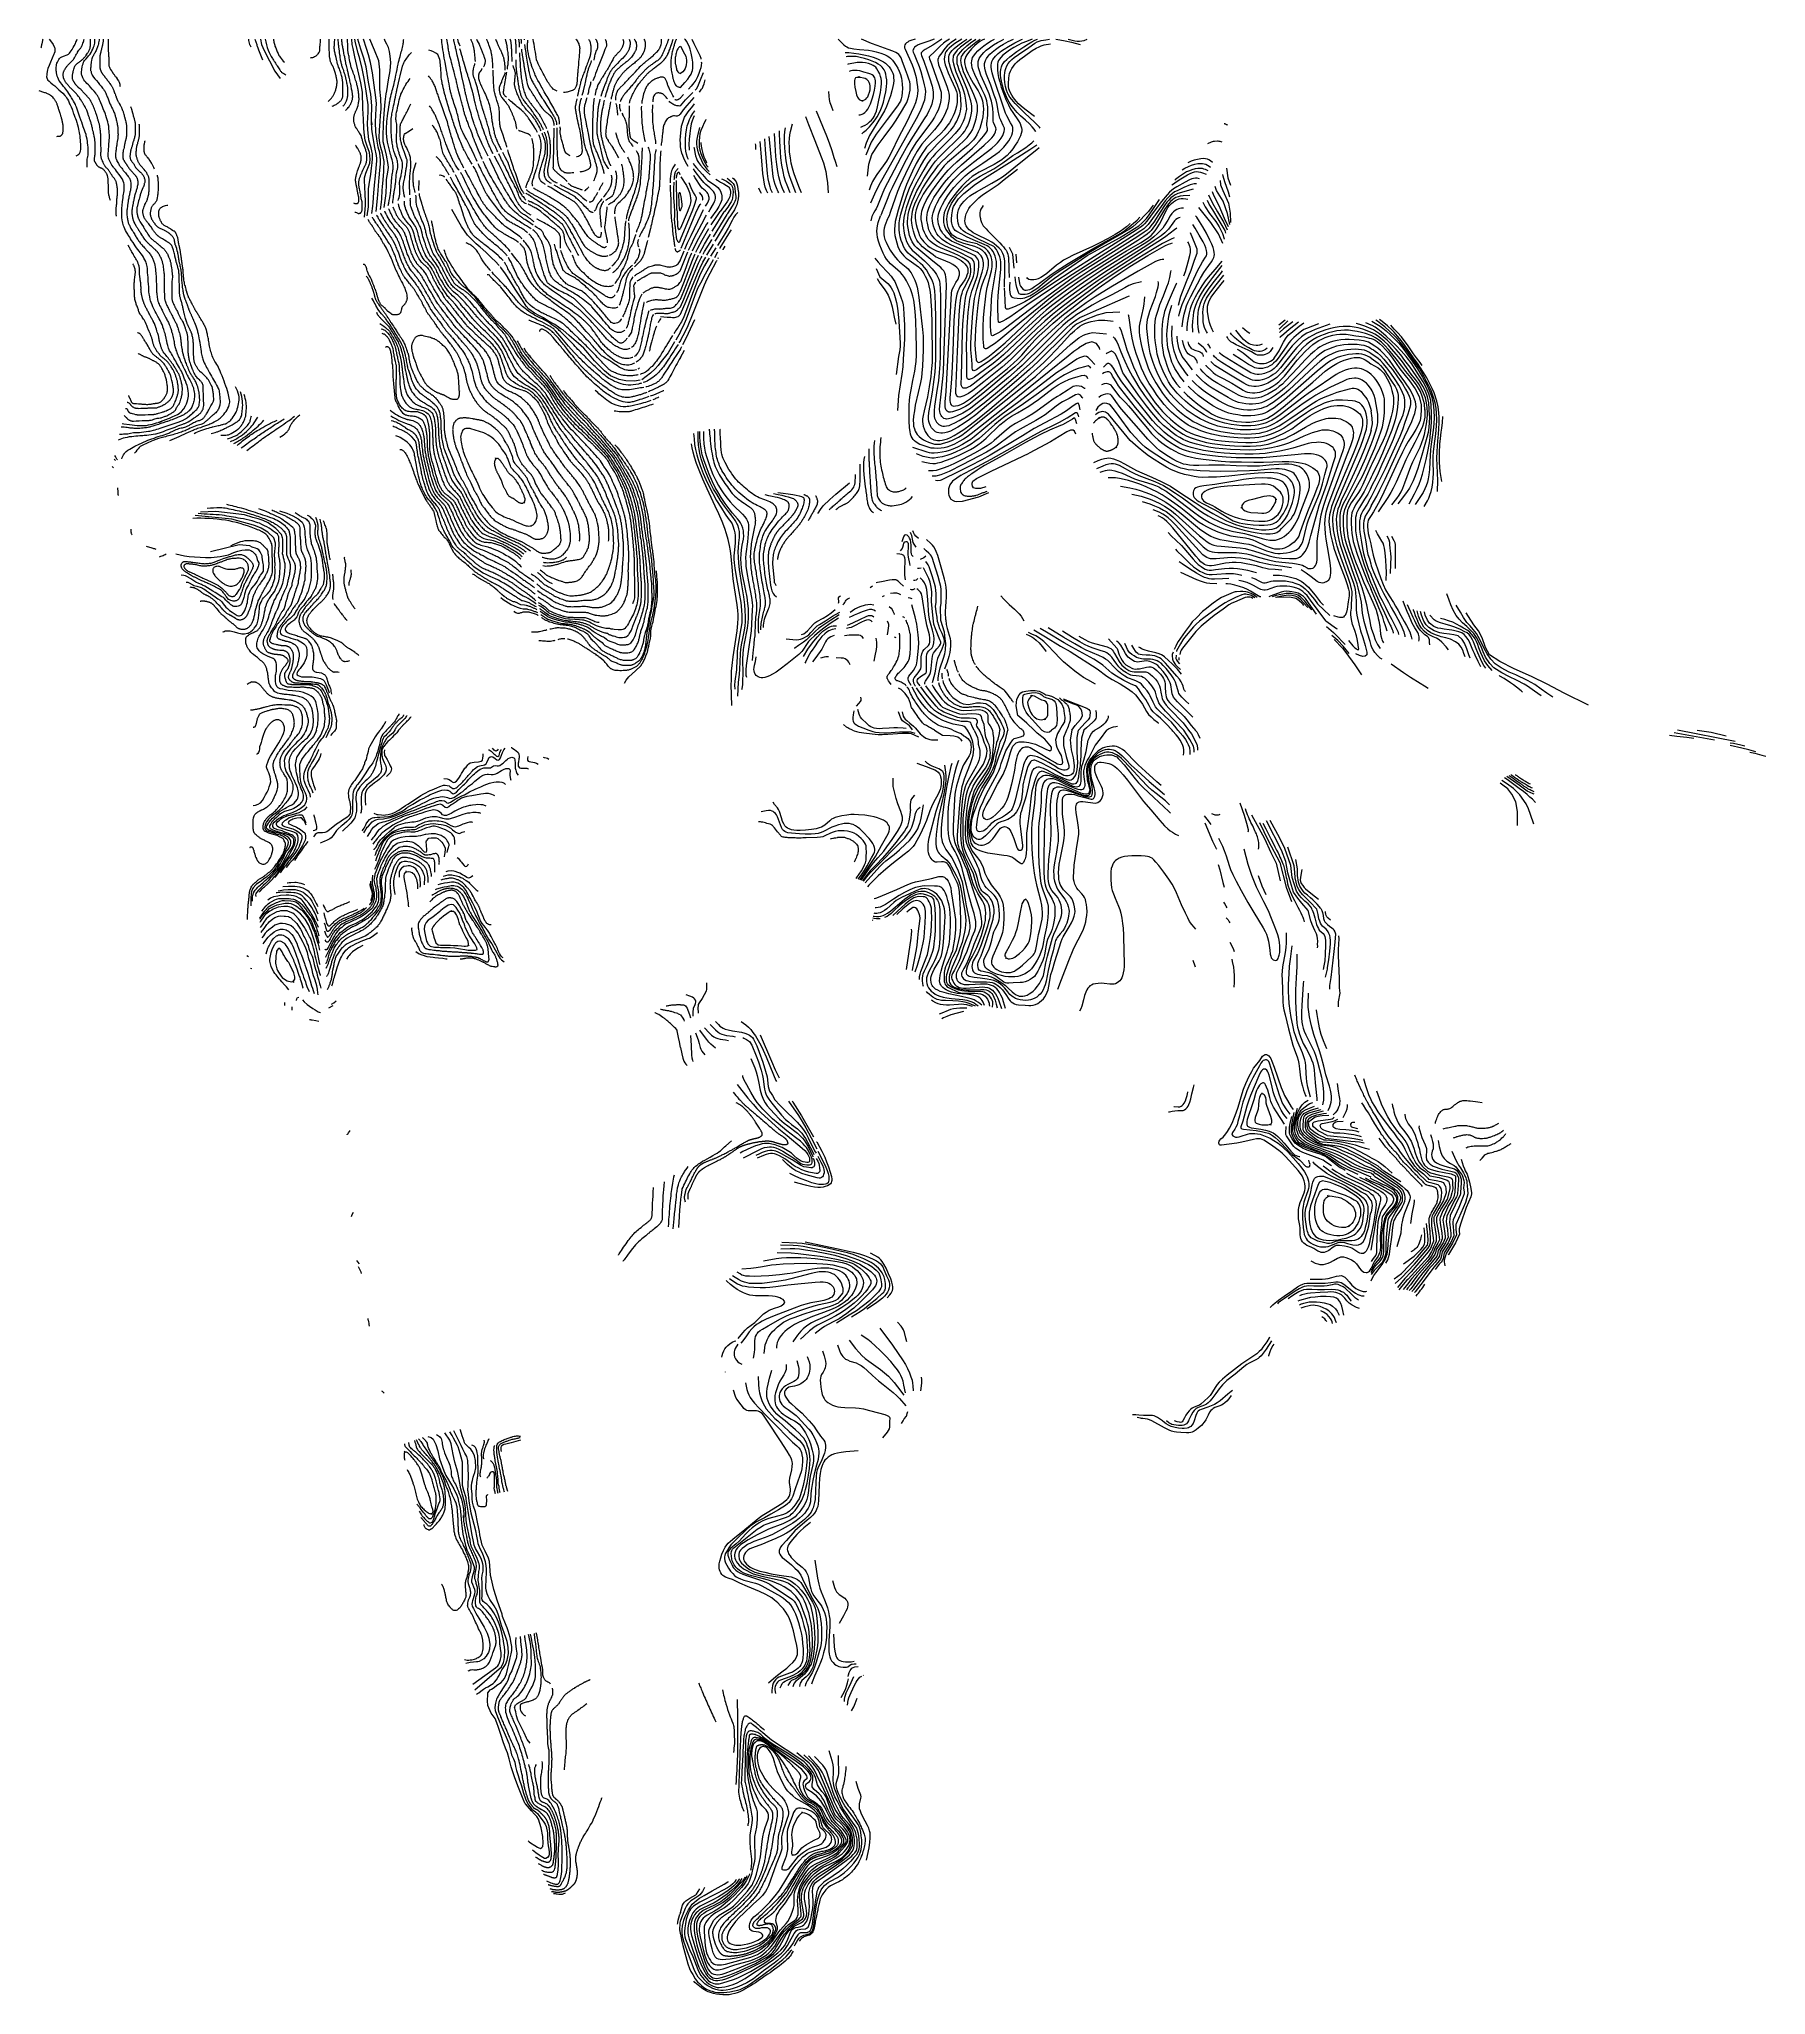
# Model space of a CAD drawing. Header units: inches. Extents: x 115425 to 116786, y 150085 to 152399.
# Drawn here: x 115536 to 116786, y 150085 to 151500 of the extents above; entities that cross this region are included whole.
import ezdxf

# ---------------------------------------------------------------- set-up
doc = ezdxf.new("R2010")
doc.units = ezdxf.units.IN
doc.header["$MEASUREMENT"] = 0
doc.layers.add('Contour', color=7, linetype='Continuous', lineweight=0, true_color=0xbed2ff)

msp = doc.modelspace()

# ---------------------------------------------------------------- linework, layer by layer
at = {"layer": 'Contour'}
for p, q in [((116129.4, 151472.3), (116129.4, 151473.1)), ((116002.1, 151459.8), (116000, 151457.5)), ((116131.7, 151455.6), (116131.8, 151454.8)), ((115810.5, 151397.7), (115810.4, 151390.4)), ((115773.1, 151372.1), (115773.1, 151372)), ((116023.9, 151357), (116033.8, 151373.2)), ((116000, 151340.2), (116002.7, 151346.8)), ((116000, 151332.8), (116005.4, 151346)), ((116019.1, 151343.6), (116023.9, 151351.7)), ((116025.6, 151348.9), (116021.7, 151342.9)), ((116024.8, 151342), (116027.1, 151346)), ((116027.3, 151341.3), (116027.6, 151341.9)), ((116242.7, 151344.4), (116243.3, 151338)), ((116242.5, 151325.5), (116242.3, 151327.9)), ((116244.6, 151327.8), (116245.4, 151323.2)), ((116000, 151288.1), (115996.5, 151282.2)), ((116437.7, 151296.6), (116433.1, 151292.9)), ((116500, 151293), (116496.2, 151294.8)), ((116000, 151281.8), (115998.9, 151280.1)), ((116000, 151275.7), (116001, 151277.6)), ((116000, 151269.5), (116003, 151274.8)), ((115625.3, 151223.8), (115622, 151222.6)), ((116303.3, 151225.7), (116302.8, 151226.3)), ((116315.3, 151204.7), (116315.9, 151204.2)), ((115866.4, 151196.1), (115866.1, 151196.9)), ((115866.4, 151196.1), (115866.1, 151196.9)), ((115866.4, 151196.1), (115866.1, 151196.9)), ((115866.4, 151196.1), (115866.1, 151196.9)), ((115886.6, 151164.8), (115887, 151164.1)), ((115886.6, 151164.8), (115887, 151164.1)), ((115886.6, 151164.8), (115887, 151164.1)), ((115886.6, 151164.8), (115887, 151164.1)), ((116406.4, 151160.9), (116405.6, 151160.8)), ((116431, 151167), (116431.7, 151167.1)), ((116139, 151104.1), (116137.2, 151103)), ((116360.9, 151052.5), (116360.7, 151050.6)), ((116254.1, 151024.5), (116253.6, 151025.2)), ((116263.7, 151008.2), (116264.1, 151007.5)), ((116719.3, 150998.2), (116748.5, 150992.9)), ((116763.5, 150991.6), (116721.7, 150999.8)), ((115801.4, 150897.2), (115801.3, 150898)), ((115801.4, 150897.2), (115801.3, 150898)), ((116249.8, 150877.4), (116249.9, 150878.2)), ((116462, 150877.7), (116461.9, 150877.7)), ((115834.4, 150868.6), (115834.3, 150869.4)), ((115834.4, 150868.6), (115834.3, 150869.4)), ((116139.5, 150862.2), (116139, 150862.4)), ((115846.3, 150844.5), (115847, 150844.1)), ((115846.3, 150844.5), (115847, 150844.1)), ((115686, 150836.8), (115687.2, 150836.2)), ((115709.4, 150841.7), (115709.4, 150842.5)), ((115709.4, 150841.7), (115709.4, 150842.5)), ((116235.8, 150835.2), (116235.2, 150834.6)), ((115688.7, 150827.8), (115689.7, 150827.5)), ((115719.5, 150818), (115720, 150817.4)), ((115745.5, 150799), (115748.6, 150800.7)), ((116421.2, 150736.6), (116421.2, 150737.4)), ((116427.2, 150714.8), (116427.5, 150714.1)), ((116500, 150675.2), (116499.2, 150675.7)), ((116501, 150674.7), (116500, 150675.2)), ((116521.5, 150673), (116509.1, 150680.8)), ((116469, 150662.6), (116468.7, 150663.3)), ((116497.9, 150668.8), (116500, 150667.3)), ((116484.2, 150640.3), (116483.9, 150641)), ((116032.6, 150535.4), (116032.6, 150535.5)), ((116160.1, 150498.1), (116161.1, 150500)), ((115800.6, 150477.3), (115800.2, 150478.1)), ((115819.7, 150433.1), (115820.1, 150432.4)), ((116132.2, 150315.9), (116132.5, 150316.1)), ((116088.2, 150216.3), (116088, 150217.1)), ((116081, 150186.3), (116080.6, 150185.5))]:
    msp.add_line(p, q, dxfattribs=at)
for points in [[(115538.2, 151500), (115538.1, 151499.4), (115538.1, 151499.2), (115537.8, 151497.5), (115537.8, 151497.2, -0.007156), (115537.6, 151496.5, -0.004875), (115537.3, 151495.4, -0.008034), (115537.1, 151494.4, -0.011465), (115536.9, 151493.6), (115536.9, 151493.6)], [(115587.2, 151383.2, 0.005525), (115587, 151384, 0.025615), (115586.8, 151384.6, -0.013676), (115586.5, 151385.8, -0.009833), (115586.1, 151387.1, -0.01791), (115586, 151387.8, -0.020962), (115585.9, 151388.8, -0.015376), (115585.8, 151390, -0.001803), (115585.8, 151391.3, 0.002822), (115585.8, 151392.1), (115585.8, 151393.5), (115585.8, 151394), (115585.8, 151394.3), (115585.7, 151396.1, 0.003407), (115585.7, 151396.8, 0.001736), (115585.6, 151398.2, 0.024302), (115585.5, 151399.1, 0.019551), (115585.3, 151400.3, 0.032162), (115585.1, 151401.1, 0.021383), (115584.6, 151402.4, 0.01976), (115584.1, 151403.3, 0.022185), (115583.5, 151404.2, 0.028758), (115583, 151404.9, 0.03141), (115582.3, 151405.5, 0.02861), (115581.6, 151406.1, 0.03825), (115581, 151406.4, 0.031973), (115580.4, 151406.7, -0.030395), (115579.8, 151406.9, -0.015357), (115579.2, 151407.3, -0.023637), (115578.7, 151407.6, -0.037591), (115578.3, 151407.9, -0.035392), (115577.8, 151408.4, -0.012036), (115577.5, 151408.9, -0.019255), (115577.2, 151409.3, -0.010857), (115577, 151409.7, 0.010568), (115576.7, 151410.1, 0.015982), (115576.5, 151410.5, -0.012804), (115576.2, 151411, -0.036717), (115575.9, 151411.5, -0.069901), (115575.8, 151411.9, -0.024334), (115575.8, 151412.2, -0.012048), (115575.8, 151412.8, -0.002783), (115575.8, 151413.7, -0.008768), (115575.8, 151413.9, -0.010626), (115575.8, 151414.4, -0.006526), (115575.9, 151415.1, -0.021199), (115576, 151415.7, 0.023171), (115576.1, 151416.3, 0.015828), (115576.2, 151417.1, 0.01746), (115576.2, 151417.8, 0.003301), (115576.2, 151418.7, -0.003836), (115576.2, 151419.4), (115576.2, 151420.4), (115576.1, 151421.3), (115576.1, 151421.8), (115576.1, 151423.4, 0.003659), (115576.1, 151424.2, 0.002451), (115576.1, 151425.6, 0.014825), (115576, 151426.7, 0.015058), (115575.9, 151427.8, 0.006615), (115575.7, 151428.9, 0.006188), (115575.4, 151430.1, 0.001218), (115575.1, 151431.8, 0.002597), (115574.9, 151432.6), (115574.6, 151433.7), (115574.3, 151435.1, 0.002487), (115574.1, 151436.2, 0.002191), (115573.7, 151437.5, 0.006321), (115573.4, 151438.8, 0.006393), (115573, 151440, 0.00394), (115572.6, 151441.3, 0.004251), (115572.2, 151442.4, 0.002153), (115571.9, 151443.5, -0.00181), (115571.4, 151444.7, -0.003597), (115571.1, 151445.7, 0.002593), (115570.6, 151447.1, 0.012138), (115570.1, 151448.5, 0.016998), (115569.7, 151449.4, 0.015721), (115569.3, 151450.3, 0.009735), (115568.5, 151451.6, 0.007004), (115567.7, 151452.9, -0.011208), (115567.2, 151453.7, -0.003944), (115566.7, 151454.5, 0.002692), (115566, 151455.7, 0.003189), (115565.2, 151457, 0.005922), (115564.8, 151457.7, 0.022339), (115564.5, 151458.2, 0.009734), (115563.5, 151459.4, 0.007574), (115562.6, 151460.5, 0.016446), (115562.1, 151461, 0.009854), (115561.3, 151461.8, -0.009042), (115560.5, 151462.6), (115559.5, 151463.5), (115559, 151464.1, -0.003158), (115558.2, 151464.8, -0.003954), (115557.6, 151465.4, -0.007971), (115557.2, 151465.9, -0.003563), (115556.4, 151466.9, -0.006003), (115556, 151467.4, -0.003734), (115555.3, 151468.2, -0.017953), (115554.8, 151468.9, -0.015053), (115554.3, 151469.7, -0.030493), (115554, 151470.3, -0.017841), (115553.5, 151471.4, -0.024015), (115553.3, 151472.3, -0.02682), (115553.1, 151473.2, -0.034797), (115553, 151474, -0.027754), (115553.1, 151475, -0.029631), (115553.3, 151476, -0.050035), (115553.5, 151476.6, -0.017472), (115553.8, 151477.3, -0.011566), (115554.4, 151478.3, -0.007252), (115555.1, 151479.5, -0.020494), (115555.5, 151479.9, -0.017689), (115556.1, 151480.7, -0.014597), (115556.9, 151481.6), (115557.6, 151482.3), (115558.5, 151483.2), (115559.5, 151484.2), (115560, 151484.7, 0.041668), (115560.5, 151485.3, 0.02546), (115561.2, 151486.4, 0.011238), (115561.7, 151487.3, -0.011319), (115562.2, 151488.3, -0.003313), (115563, 151489.7, -0.010979), (115563.3, 151490.1, -0.007183), (115563.5, 151490.6, -0.002173), (115564.5, 151491.9, -0.007788), (115565.2, 151492.9, 0.008434), (115565.8, 151493.7, 0.025325), (115566.2, 151494.5, 0.015269), (115566.9, 151495.7, 0.018752), (115567, 151496.1, 0.004467), (115567.7, 151497.8, 0.03222), (115567.9, 151498.6, 0.018111), (115568.2, 151500)], [(115568.7, 151487, 0.007646), (115569.4, 151488, 0.015146), (115569.8, 151488.5), (115570.6, 151489.8), (115570.8, 151490.1, 0.006682), (115571.3, 151490.8, 0.005531), (115571.8, 151491.7, 0.030378), (115572.1, 151492.5, 0.02434), (115572.5, 151493.5, 0.030038), (115572.7, 151494.6, 0.041237), (115572.8, 151495.4), (115572.8, 151496.4), (115572.8, 151497.4), (115572.8, 151498.1), (115572.8, 151499.4), (115572.8, 151499.5), (115572.8, 151500)], [(115579.1, 151500, -0.004101), (115578.9, 151498.3), (115578.9, 151498.2), (115578.7, 151497.3, -0.008638), (115578.3, 151495.7, -0.013524), (115577.9, 151494.5, -0.011251), (115577.4, 151493.1, -0.003505), (115576.9, 151491.8, -0.005159), (115576.2, 151490.5, -0.001816), (115575.6, 151489.4, -0.003808), (115575, 151488.4, -0.001411), (115574.3, 151487.1), (115573.7, 151485.8), (115573.5, 151484.7), (115573.3, 151483.4, -0.005107), (115573.2, 151482.4, -0.005651), (115573.1, 151481.4, -0.007768), (115573, 151480, -0.005161), (115572.9, 151479.1, -0.003365), (115572.9, 151477.8), (115572.9, 151477.4, -0.005135), (115573.2, 151476.5, -0.009658), (115573.4, 151475.5, -0.002309), (115573.8, 151474.6, -0.002006), (115574.5, 151473.3), (115575, 151472.5), (115575.9, 151471.3), (115577.1, 151470), (115578.4, 151468.5, 0.008189), (115579.4, 151467.2, 0.003953), (115580.5, 151466, 0.014301), (115581.5, 151464.6, 0.011893), (115582.8, 151462.9, 0.018314), (115582.9, 151462.7, 0.018014), (115583.4, 151461.9, 0.009504), (115583.9, 151461, 0.013943), (115584.5, 151459.5, 0.001569), (115585, 151458.2, 0.002734), (115585.6, 151456.7), (115586.1, 151455.4), (115586.7, 151453.9), (115586.9, 151453.2), (115587.5, 151452.1), (115588.1, 151450.8), (115588.7, 151449.6, 0.002174), (115589.2, 151448.6), (115589.8, 151447.2, 0.01357), (115590.4, 151445.6, 0.007602), (115590.6, 151445, 0.019578), (115590.9, 151443.7, 0.025128), (115591.3, 151442.4, 0.013089), (115591.7, 151440.8, 0.008686), (115592.1, 151438.8, 0.005622), (115592.4, 151437.5, 0.011924), (115592.5, 151436.5, 0.013006), (115592.6, 151434.7, 0.008597), (115592.7, 151433.2, 0.006866), (115592.7, 151431.8, 0.007995), (115592.8, 151431.3, 0.011891), (115592.7, 151430, 0.012629), (115592.7, 151429, 0.010398), (115592.5, 151427.5, 0.007915), (115592.3, 151426.6, 0.008325), (115592.1, 151425.6, 0.01436), (115591.9, 151424, 0.018253), (115591.7, 151422.6, -0.01503), (115591.5, 151421.6, -0.004567), (115591.4, 151420.7, -0.014356), (115591.2, 151419.2), (115591.2, 151418.7), (115590.9, 151417.3), (115590.9, 151416, 0.00333), (115590.9, 151415.3, 0.002663), (115591.1, 151414.1), (115591.2, 151413.7), (115591.3, 151413.3), (115591.8, 151412.1, 0.003109), (115592.2, 151411.4, -0.004593), (115593, 151410.1, -0.005568), (115593.7, 151408.9, -0.002328), (115594.4, 151407.8), (115594.9, 151407.3, -0.001443), (115595.9, 151406), (115596.6, 151405), (115597.5, 151403.9, -0.002274), (115598.6, 151402.5, -0.008423), (115599.7, 151401.3, -0.019636), (115600.7, 151400), (115600.9, 151399.7), (115601, 151399.4, -0.017574), (115601.6, 151398.1, -0.009964), (115601.7, 151397.8, -0.003099), (115602.1, 151396), (115602.1, 151395.9), (115602.1, 151395.7), (115602.1, 151394.9), (115602.1, 151393.9, 0.007983), (115602, 151392.2, -0.005756), (115601.8, 151390.9, -0.002171), (115601.6, 151389.9, -0.003637), (115601.2, 151388.5, -0.001954), (115601, 151387.4, -0.00185), (115600.6, 151386), (115600.5, 151385), (115600.2, 151383.5, 0.001588), (115600, 151382.1, 0.002702), (115599.8, 151381.1, 0.012205), (115599.7, 151380.1, 0.006601), (115599.5, 151378.7), (115599.4, 151377.6, 0.003055), (115599.2, 151376.1, 0.002076), (115599.2, 151375.1, -0.002477), (115599.2, 151373.5), (115599.2, 151372.7), (115599.3, 151371.6, -0.002456), (115599.5, 151370.1, -0.001654), (115599.8, 151368.7, -0.003439), (115600, 151367.7, -0.002978), (115600.4, 151366.6, -0.00473), (115600.7, 151365.8, -0.005067), (115601.2, 151364.7, -0.003012), (115601.8, 151363.5, -0.001546), (115602.5, 151362.2, -0.003028), (115603.4, 151360.9, -0.007603), (115604.4, 151359.4, -0.008199), (115605.2, 151357.9, -0.003554), (115606, 151356.6, -0.001376), (115606.9, 151355.3, -0.00359), (115607.7, 151354.1, -0.005243), (115608.8, 151352.6), (115608.9, 151352.4), (115609.9, 151351.1), (115610.8, 151350.2, 0.002011), (115611.9, 151349, -0.003524), (115612.8, 151348, -0.003902), (115613.6, 151347.1), (115614.8, 151345.8, -0.001404), (115615.8, 151344.7, -0.003247), (115616.3, 151343.9, -0.011502), (115617.1, 151342.6, -0.003417), (115617.8, 151341.4, -0.003623), (115618.3, 151340.3, -0.012643), (115618.8, 151338.9, -0.002992), (115619.2, 151337.6), (115619.5, 151336.3), (115619.7, 151335, -0.003193), (115619.8, 151334, -0.002748), (115619.9, 151332.2), (115620.1, 151330.7), (115620.2, 151329.6), (115620.3, 151328.6), (115620.4, 151327.4, -0.00156), (115620.4, 151326, -0.01094), (115620.4, 151325, -0.002979), (115620.5, 151323.2, -0.002884), (115620.5, 151322, -0.003199), (115620.5, 151321, -0.008923), (115620.6, 151319.3, -0.011134), (115620.6, 151317.9, -0.005262), (115620.7, 151316.9, -0.004922), (115620.8, 151315.6), (115620.9, 151314.9), (115621, 151313.9, -0.004068), (115621.3, 151312), (115621.3, 151311.8, 0.006003), (115621.5, 151310.9, 0.003733), (115621.8, 151309.9, 0.003703), (115622.1, 151308.9, -0.00517), (115622.8, 151307.3), (115623.4, 151306.2), (115623.9, 151305.3, -0.003), (115624.6, 151303.9, 0.00793), (115625.3, 151302.6), (115625.9, 151301.2), (115626.6, 151299.8, 0.01383), (115627.1, 151298.9, -0.010758), (115627.8, 151297.6, -0.042605), (115628.5, 151296.2, 0.043272), (115629.2, 151294.9, 0.01298), (115629.9, 151293.5, 0.009051), (115630.3, 151292.6, 0.006349), (115630.9, 151290.7, 0.010974), (115631.4, 151289.2, 0.013401), (115631.8, 151287.7, 0.006791), (115632.1, 151286.7, 0.012067), (115632.5, 151285.1, 0.020126), (115632.8, 151283.8, 0.02336), (115633, 151282.8, 0.014461), (115633.3, 151281.2, 0.007333), (115633.5, 151279.8, 0.016922), (115633.7, 151278.2, 0.00512), (115633.9, 151277.5, 0.005559), (115634.3, 151276.2, 0.002033), (115634.7, 151275), (115635, 151274.1, -0.008221), (115635.6, 151272.5, 0.013595), (115635.8, 151272, 0.018614), (115636.4, 151270.7, -0.00951), (115636.8, 151269.6, -0.00862), (115637.5, 151268.2, 0.018937), (115638.1, 151266.9, 0.007462), (115638.6, 151265.6, -0.004927), (115639.1, 151264.6), (115639.7, 151263.3), (115640.6, 151261.5), (115641.5, 151259.6), (115642.1, 151258.3), (115642.7, 151256.9), (115643.2, 151256), (115643.9, 151254.8, 0.001292), (115644.8, 151253.5, 0.003937), (115645.3, 151252.5), (115645.8, 151251.6, 0.001299), (115647.3, 151247.7, 0.000776), (115648.1, 151243.6, 0.007648), (115648, 151239.9, -0.007832), (115647.1, 151236.3, -0.009583), (115646.1, 151233.7, -0.002734), (115645.3, 151232.3, -0.008297), (115644.3, 151231.1, -0.015409), (115642.5, 151229.6, -0.025792), (115640.4, 151228.2, -0.00953), (115638.6, 151227.3, -0.00902), (115635.4, 151226, -0.029601), (115633, 151225, -0.009108), (115628.6, 151223.4, -0.002727), (115626.1, 151222.5, -0.002997), (115623, 151221.5, -0.017067), (115619.3, 151220.3, -0.025463), (115617.9, 151219.8, -0.005491), (115615.8, 151219.3, -0.00307), (115614.3, 151218.9, -0.015441), (115611, 151218.5, -0.008384), (115606.3, 151218.2, -0.003115), (115602.7, 151218.4, -0.001575), (115600.3, 151218.7, -0.004324), (115598.3, 151219, -0.007705), (115596, 151219.2, -0.004022), (115595.1, 151219.3)], [(115582.1, 151500), (115582, 151499.3), (115582, 151499), (115581.9, 151498.1), (115581.9, 151498.1), (115581.8, 151497.6), (115581.7, 151497.2), (115581.7, 151496.8), (115581.6, 151496.3), (115581.5, 151495.9), (115581.4, 151495.4), (115581.3, 151495.1), (115581.2, 151494.6), (115581.1, 151494.2), (115581.1, 151493.7), (115580.9, 151493.1), (115580.9, 151492.9), (115580.8, 151492.6), (115580.6, 151492.1), (115580.5, 151491.7), (115580.4, 151491.2), (115580.3, 151490.9), (115580.2, 151490.4), (115580.1, 151490.2), (115580, 151489.6, 0.006703), (115579.9, 151489.2, 0.006795), (115579.8, 151488.7, 0.012769), (115579.7, 151488.3, 0.011188), (115579.7, 151487.9, 0.004719), (115579.6, 151487.3, 0.007407), (115579.6, 151487), (115579.6, 151486.4), (115579.6, 151486), (115579.6, 151485.6), (115579.6, 151485.1), (115579.6, 151484.7), (115579.5, 151484.2), (115579.5, 151483.7), (115579.5, 151483.3), (115579.5, 151482.9), (115579.5, 151482.3, 0.006918), (115579.5, 151482, 0.004074), (115579.5, 151481.4, 0.010761), (115579.5, 151480.9, 0.013984), (115579.5, 151480.5), (115579.5, 151480.2), (115579.6, 151479.6, 0.004544), (115579.7, 151478.9, 0.011084), (115579.8, 151478.7, 0.021653), (115579.8, 151478.4, 0.008764), (115580, 151477.8, 0.00575), (115580.2, 151477.3, 0.007337), (115580.4, 151476.9, 0.014064), (115580.6, 151476.4, 0.018127), (115580.7, 151476.1, 0.009799), (115580.9, 151475.8, 0.006883), (115581.2, 151475.3, 0.00458), (115581.5, 151474.8, 0.006559), (115581.8, 151474.5, 0.022622), (115582.3, 151473.9, -0.019659), (115582.9, 151473.1, -0.003773), (115583.2, 151472.6, 0.006198), (115583.4, 151472.3), (115583.9, 151471.8), (115584.6, 151470.9, 0.003828), (115585.3, 151469.9, -0.006716), (115585.7, 151469.4), (115586, 151469), (115586.3, 151468.6), (115586.6, 151468.1), (115586.8, 151467.9), (115586.9, 151467.8), (115587.4, 151467.1), (115587.7, 151466.6), (115587.9, 151466.4, -0.015978), (115588, 151466.2, -0.002848), (115588.4, 151465.4, -0.00425), (115588.9, 151464.6, -0.018067), (115589, 151464.4, -0.011418), (115589.1, 151464.2, -0.004067), (115589.4, 151463.4), (115589.7, 151462.7), (115589.8, 151462.4, -0.005076), (115590, 151461.8, 0.008182), (115590.1, 151461.4), (115590.3, 151461), (115590.6, 151460.3), (115590.9, 151459.5), (115591, 151459.3), (115591.1, 151459), (115591.3, 151458.3), (115591.5, 151457.9), (115591.7, 151457.3, 0.004366), (115591.9, 151456.7, 0.005756), (115592.1, 151456.2, 0.014555), (115592.3, 151455.9, 0.008905), (115592.6, 151455.2), (115592.9, 151454.6), (115593.1, 151454.3), (115593.4, 151453.8), (115593.7, 151453.3), (115594, 151452.8), (115594.2, 151452.4), (115594.4, 151452), (115594.7, 151451.4), (115595, 151451), (115595.2, 151450.4, -0.006039), (115595.5, 151449.9, -0.005958), (115595.7, 151449.4), (115595.8, 151449.1), (115596.1, 151448.4, -0.004974), (115596.4, 151447.7, -0.013653), (115596.5, 151447.4, -0.007982), (115596.6, 151447.1, -0.003564), (115596.8, 151446.3), (115597, 151445.5), (115597.1, 151445.3, -0.005126), (115597.2, 151444.7, 0.004895), (115597.3, 151444.2), (115597.5, 151443.7), (115597.6, 151443.1, 0.005749), (115597.8, 151442.6, -0.006628), (115597.9, 151442.1), (115598, 151441.8), (115598.2, 151441), (115598.4, 151440.2), (115598.5, 151439.9, -0.013393), (115598.5, 151439.7, -0.003281), (115598.6, 151438.9, -0.003786), (115598.8, 151438, -0.017652), (115598.8, 151437.8), (115598.8, 151437.5), (115598.9, 151436.7), (115598.9, 151435.7), (115598.9, 151435.6), (115598.9, 151435.1), (115598.9, 151434.5), (115599, 151434.2), (115599, 151433.4), (115599, 151432.7), (115599, 151432.3, -0.012118), (115599, 151432, -0.003668), (115599, 151431.2, -0.004366), (115598.9, 151430.6, -0.004514), (115598.9, 151430.1, -0.011988), (115598.8, 151429.5, -0.014481), (115598.7, 151429, -0.006889), (115598.6, 151428.5, -0.006645), (115598.5, 151427.9), (115598.4, 151427.3), (115598.2, 151426.9, -0.005626), (115598.1, 151426.3, 0.007499), (115598, 151425.8, 0.007805), (115597.9, 151425.4, 0.005139), (115597.7, 151424.7, 0.00506), (115597.6, 151424.1, -0.007062), (115597.5, 151423.7), (115597.4, 151423), (115597.3, 151422.6), (115597.2, 151422.1), (115597.1, 151421.5), (115596.9, 151420.6), (115596.6, 151419.6, 0.01964), (115596.6, 151419.3, -0.010626), (115596.5, 151418.7, -0.019366), (115596.4, 151418.1, 0.0247), (115596.3, 151417.7, 0.015122), (115596.3, 151417.4, 0.007569), (115596.2, 151416.8, 0.005831), (115596.2, 151416.1, 0.010388), (115596.2, 151415.8, 0.011901), (115596.2, 151415.5, 0.004577), (115596.2, 151414.8, 0.010815), (115596.3, 151414.2, 0.017554), (115596.3, 151413.8, 0.035451), (115596.4, 151413.5, 0.019466), (115596.6, 151412.9, 0.011514), (115596.9, 151412.3, 0.025107), (115597.1, 151412.1, 0.006279), (115597.3, 151411.6, 0.006169), (115597.6, 151411.2, 0.003908), (115597.9, 151410.8, -0.006009), (115598.1, 151410.4, -0.007662), (115598.4, 151410.1, 0.006389), (115598.7, 151409.6, 0.012359), (115599, 151409.2, -0.013425), (115599.2, 151408.8, -0.016872), (115599.5, 151408.4, 0.015028), (115599.7, 151408), (115600, 151407.6), (115600.3, 151407.2, 0.005626), (115600.5, 151406.8, 0.004917), (115600.8, 151406.4, 0.011179), (115601.4, 151405.7, 0.009185), (115602.1, 151404.9), (115602.7, 151404.3), (115603.4, 151403.5, 0.004124), (115604.2, 151402.6, -0.006567), (115604.7, 151402), (115604.9, 151401.9), (115605.3, 151401.3, -0.009678), (115605.7, 151400.8, -0.015789), (115605.9, 151400.5, -0.029176), (115606.1, 151400.3, -0.01273), (115606.4, 151399.7, -0.010241), (115606.6, 151399, -0.028187), (115606.7, 151398.8), (115606.8, 151398.5), (115606.9, 151397.8, -0.00375), (115607.1, 151397, -0.018043), (115607.1, 151396.9, -0.036733), (115607.2, 151396.7, -0.007828), (115607.1, 151395.9, -0.004813), (115607.1, 151395.1, -0.025552), (115607.1, 151394.9, -0.008157), (115607, 151394.6, -0.003266), (115606.9, 151394), (115606.7, 151393.3), (115606.7, 151393, -0.005582), (115606.6, 151392.6, -0.004074), (115606.5, 151392.1, -0.004607), (115606.3, 151391.5, -0.008721), (115606.2, 151391.2), (115606, 151390.7), (115605.9, 151390.2), (115605.8, 151389.9), (115605.6, 151389.3), (115605.4, 151388.8), (115605.3, 151388.4, 0.012142), (115605.2, 151388.1, 0.006825), (115605, 151387.5), (115604.9, 151387), (115604.8, 151386.5), (115604.7, 151385.9), (115604.6, 151385.6, 0.006556), (115604.5, 151385.1, -0.006031), (115604.4, 151384.6), (115604.3, 151384.1), (115604.2, 151383.7), (115604.1, 151383.2), (115604, 151382.7), (115603.8, 151382.1), (115603.8, 151381.8), (115603.7, 151381.3), (115603.6, 151380.8), (115603.5, 151380.4), (115603.4, 151379.9), (115603.2, 151379.2), (115603.2, 151378.9), (115603.2, 151378.8), (115603, 151378), (115602.9, 151377.3), (115602.9, 151377, 0.009585), (115602.9, 151376.8, 0.003109), (115602.8, 151376.1, 0.003801), (115602.8, 151375.5, 0.005882), (115602.8, 151375.1, 0.012585), (115602.8, 151374.7, 0.009131), (115602.8, 151374.1, 0.005659), (115602.8, 151373.6, 0.006047), (115602.9, 151373.2, 0.005345), (115602.9, 151372.6, 0.007573), (115603, 151372.2, 0.00551), (115603.1, 151371.8, 0.004231), (115603.2, 151371.2, 0.004039), (115603.3, 151370.7, 0.004756), (115603.4, 151370.3, 0.007744), (115603.5, 151369.9, 0.004602), (115603.6, 151369.3, 0.008855), (115603.8, 151368.7, 0.016358), (115603.9, 151368.4, 0.00778), (115604.1, 151368.1, 0.00417), (115604.3, 151367.5), (115604.6, 151366.9), (115604.7, 151366.6, 0.007076), (115604.9, 151366.3, 0.003953), (115605.2, 151365.8, 0.003914), (115605.5, 151365.2, 0.008303), (115605.7, 151364.9), (115605.9, 151364.6), (115606.2, 151364.1), (115606.5, 151363.6), (115606.8, 151363.3), (115607, 151362.9), (115607.3, 151362.4), (115607.7, 151361.8), (115607.9, 151361.5, -0.005195), (115608.2, 151361, 0.004835), (115608.5, 151360.5), (115608.7, 151360.1), (115609, 151359.6), (115609.4, 151358.9), (115609.6, 151358.6), (115609.7, 151358.4), (115610.2, 151357.7), (115610.5, 151357.3), (115610.8, 151356.8), (115611.1, 151356.3), (115611.4, 151355.9), (115611.5, 151355.7), (115612, 151355, 0.005338), (115612.6, 151354.4, 0.017122), (115612.7, 151354.2), (115612.9, 151354), (115613.5, 151353.4), (115614.1, 151352.8), (115614.2, 151352.6, 0.00874), (115614.5, 151352.4, 0.001671), (115615.8, 151351.2, 0.002348), (115617, 151350.2, -0.005761), (115617.4, 151349.7), (115618, 151349.2), (115619, 151348.3), (115619.4, 151347.9), (115619.8, 151347.5, -0.010065), (115620, 151347.3, -0.004319), (115620.5, 151346.8, -0.011862), (115621, 151346.3, -0.019255), (115621.3, 151345.9, -0.009932), (115621.5, 151345.6, -0.00703), (115621.9, 151345), (115622.2, 151344.5), (115622.5, 151344.1, -0.003842), (115622.8, 151343.5, -0.008993), (115623, 151343.2, -0.01227), (115623.1, 151342.9, -0.003869), (115623.5, 151342.2, -0.003422), (115623.8, 151341.5, -0.010118), (115623.9, 151341.2, -0.008677), (115624.1, 151340.9, -0.003133), (115624.3, 151340.2, -0.003115), (115624.6, 151339.4, -0.009276), (115624.7, 151339.1, -0.009437), (115624.7, 151338.9, -0.003129), (115624.9, 151338.1, -0.00322), (115625.2, 151337.2, -0.017159), (115625.2, 151337), (115625.2, 151336.8), (115625.4, 151336), (115625.5, 151334.9), (115625.5, 151334.9), (115625.5, 151334.7), (115625.6, 151333.8), (115625.7, 151333.3), (115625.8, 151332.7), (115625.8, 151332.6), (115625.9, 151331.6), (115626, 151331.1), (115626, 151330.5), (115626.1, 151330.3), (115626.1, 151329.5, -0.004801), (115626.2, 151329, -0.00384), (115626.2, 151328.4, -0.010171), (115626.3, 151327.7, -0.015715), (115626.2, 151327.3), (115626.2, 151326.8), (115626.2, 151326.2), (115626.2, 151325.4), (115626.1, 151325.1), (115626.1, 151325), (115626.1, 151324.1), (115626.1, 151323.3), (115626.1, 151323.1), (115626.1, 151322.8), (115626.1, 151322.1), (115626.1, 151321.2), (115626.1, 151321.1), (115626.1, 151320.6), (115626.1, 151320.1), (115626.1, 151319.2), (115626.1, 151319.1), (115626.1, 151319.1), (115626.2, 151318.1), (115626.2, 151317.2), (115626.2, 151317.1, 0.004236), (115626.2, 151316.6), (115626.3, 151316.2), (115626.3, 151315.7), (115626.3, 151315.2), (115626.3, 151314.3), (115626.3, 151314.2), (115626.3, 151314.1), (115626.4, 151313.2), (115626.5, 151312.3), (115626.5, 151312.2, 0.027097), (115626.5, 151312.1, 0.003907), (115626.7, 151311.2), (115626.9, 151310.5), (115627, 151310.2, 0.013889), (115627.1, 151309.9, 0.009626), (115627.3, 151309.3), (115627.4, 151308.8), (115627.6, 151308.4, 0.004595), (115627.9, 151307.7, 0.016577), (115628, 151307.5), (115628.2, 151307.2), (115628.5, 151306.6), (115628.9, 151305.7), (115629, 151305.7), (115629, 151305.7), (115629.4, 151304.8), (115629.7, 151304.4), (115629.9, 151303.9), (115630, 151303.7), (115630.3, 151303), (115630.6, 151302.4), (115630.8, 151302.1), (115631, 151301.7), (115631.2, 151301.2), (115631.6, 151300.3), (115632.1, 151299.4), (115632.1, 151299.4), (115632.5, 151298.6), (115633, 151297.7), (115633, 151297.7), (115633.1, 151297.6), (115633.5, 151296.8), (115633.7, 151296.4), (115634, 151295.9), (115634.1, 151295.7), (115634.4, 151295), (115634.6, 151294.7), (115634.9, 151294.2, -0.00834), (115635.2, 151293.6, -0.014426), (115635.3, 151293.2), (115635.4, 151293), (115635.6, 151292.3), (115635.9, 151291.5), (115636, 151291.4), (115636, 151291.2), (115636.3, 151290.4), (115636.4, 151289.9), (115636.5, 151289.5), (115636.6, 151289.4), (115636.8, 151288.5), (115637, 151287.9), (115637.1, 151287.6), (115637.2, 151287.4), (115637.4, 151286.6), (115637.6, 151286), (115637.7, 151285.6, -0.012798), (115637.8, 151285.2, -0.011999), (115637.9, 151284.6), (115637.9, 151284.2), (115638, 151283.7), (115638.1, 151283), (115638.1, 151282.7, -0.00916), (115638.2, 151282.5, -0.003092), (115638.2, 151281.8), (115638.3, 151281.3), (115638.3, 151280.8), (115638.4, 151280.4), (115638.4, 151279.8), (115638.4, 151279.3), (115638.5, 151278.8, 0.00744), (115638.5, 151278.5, 0.005033), (115638.6, 151277.9), (115638.7, 151277.3), (115638.8, 151277), (115638.9, 151276.5), (115639, 151276), (115639.1, 151275.4), (115639.2, 151275.1), (115639.2, 151274.8), (115639.3, 151274.2), (115639.5, 151273.4), (115639.5, 151273.3), (115639.5, 151273.1), (115639.7, 151272.4), (115639.9, 151271.7), (115640, 151271.4, 0.006081), (115640, 151271.1, 0.003378), (115640.2, 151270.5), (115640.4, 151270), (115640.5, 151269.6), (115640.7, 151268.9), (115640.8, 151268.7), (115640.8, 151268.4), (115641.1, 151267.8, -0.002899), (115641.3, 151267.1, 0.008922), (115641.3, 151266.9), (115641.4, 151266.8), (115641.7, 151266), (115642, 151265.3), (115642, 151265), (115642.3, 151264.5), (115642.4, 151264.1), (115642.6, 151263.7), (115642.8, 151263.3), (115643, 151262.8), (115643.2, 151262.4), (115643.4, 151261.9), (115643.5, 151261.5), (115643.7, 151261), (115643.9, 151260.6), (115644, 151260.3), (115644.3, 151259.7), (115644.5, 151259.3), (115644.7, 151258.8, 0.010507), (115645, 151258.2, 0.020671), (115645.2, 151257.9), (115645.2, 151257.9), (115645.7, 151257.1, 0.002807), (115646.2, 151256.4, 0.001991), (115646.9, 151255.5)], [(115585.5, 151500), (115585.6, 151498.5), (115585.6, 151497.8), (115585.6, 151495.6), (115585.6, 151495.5, -0.004318), (115585.6, 151494.7, 0.002768), (115585.7, 151493.3, 0.004127), (115585.7, 151492, 0.0055), (115585.7, 151491, 0.013229), (115585.8, 151490, -0.009879), (115585.9, 151488.6, -0.002653), (115586, 151486.9, -0.00632), (115586, 151486.2), (115586, 151485.5), (115586.1, 151483.8), (115586.1, 151482.6), (115586.1, 151481.6, 0.053006), (115586.2, 151480.7, 0.040102), (115586.6, 151479.6, 0.016459), (115587.1, 151478.6, 0.023343), (115587.4, 151478), (115588, 151477.1), (115588.4, 151476.5), (115589.1, 151475.4), (115589.2, 151475.2, 0.017188), (115589.6, 151474.7, -0.010498), (115590.2, 151473.9), (115590.8, 151473), (115591.2, 151472.6), (115591.3, 151472.4), (115592.1, 151471.2), (115592.2, 151471), (115593.1, 151469.7, -0.074373), (115593.8, 151468.1, -0.052764), (115594.2, 151465.6)], [(115687.2, 151500, 0.039752), (115687.5, 151498.1, 0.039752), (115688, 151496.2, 0.019651), (115688.4, 151495.3, 0.019651), (115688.9, 151494.5)], [(115691.8, 151500, 0.003135), (115692.7, 151497.4, 0.003135), (115693.6, 151494.8, 0.006034), (115695.4, 151489.9, 0.006034), (115697.4, 151485)], [(115699.4, 151500, 0.050335), (115701.5, 151491.9, 0.063358), (115704.5, 151486, 0.002432), (115706, 151483.7, -0.005489), (115706.7, 151482.7, -0.012477), (115708, 151480.6, 0.008731), (115709.8, 151477.7, 0.080561), (115711.2, 151476.2, 0.041575), (115714.3, 151474.1)], [(115705.3, 151500, 0.008895), (115705.5, 151498.4, 0.029406), (115705.6, 151497.7, 0.029526), (115706.4, 151495, 0.013816), (115708.6, 151489.5, 0.052961), (115710.1, 151487, 0.031383), (115713.2, 151483.2)], [(115739.2, 151500, 0.003474), (115739, 151497.6, 0.005946), (115738.8, 151495.8, 0.009703), (115738.7, 151492.8, -0.018189), (115738.6, 151491.2, -0.123369), (115738.3, 151490.5, -0.034536), (115736.7, 151488.4, -0.100905), (115735, 151487.1, -0.093558), (115731.9, 151486.3)], [(115744.8, 151454.9, 0.024052), (115746.2, 151456.1, 0.020383), (115746.3, 151456.3, 0.008361), (115747.2, 151457.3, 0.012239), (115747.8, 151458, 0.01542), (115748.4, 151459, 0.016376), (115749, 151460, 0.01985), (115749.5, 151461, 0.018622), (115750, 151462.1, 0.014598), (115750.4, 151463.2, 0.011469), (115750.7, 151464.5, 0.014931), (115751, 151465.8, 0.015778), (115751.2, 151467.1, 0.025795), (115751.3, 151468.4, 0.029991), (115751.3, 151469.6, 0.015606), (115751.1, 151470.9, 0.017637), (115750.9, 151472, 0.003913), (115750.6, 151473.5, 0.00551), (115750.3, 151474.6, 0.004156), (115750, 151475.8, 0.003472), (115749.5, 151477.2, 0.012137), (115749, 151478.7, 0.020144), (115748.7, 151479.6, 0.025394), (115748.3, 151480.3, -0.015106), (115747.6, 151481.5, -0.008336), (115747, 151482.8, -0.013957), (115746.7, 151483.6, -0.039401), (115746.4, 151484.6, -0.023088), (115746.1, 151486.3, -0.008335), (115745.8, 151488.4, -0.014031), (115745.8, 151489.7, -0.002163), (115745.7, 151491.8, -0.005236), (115745.7, 151492.7), (115745.7, 151494.9), (115745.7, 151495.6), (115745.6, 151498.4), (115745.6, 151498.8), (115745.6, 151500)], [(115747.9, 151451.5, 0.020281), (115750.6, 151452.8, 0.012063), (115751.1, 151453.1, 0.00232), (115752.2, 151453.9, 0.007069), (115752.6, 151454.1, 0.035945), (115753.2, 151454.6, 0.024381), (115754, 151455.4, 0.046389), (115754.5, 151456.1, 0.041616), (115755, 151457.1, 0.035179), (115755.4, 151458.3, 0.044774), (115755.5, 151459.3, 0.007013), (115755.6, 151460.8, 0.010157), (115755.6, 151461.9), (115755.6, 151463.9), (115755.6, 151464.5), (115755.6, 151465.5), (115755.5, 151466.9, 0.005025), (115755.5, 151467.8, 0.003816), (115755.4, 151469, 0.018842), (115755.3, 151470.1, 0.01838), (115755.1, 151471.3, 0.007555), (115755, 151472.2, 0.004432), (115754.6, 151473.7, 0.003951), (115754.1, 151475.5, 0.012414), (115753.9, 151476.1, 0.010221), (115753.7, 151476.7, 0.003643), (115753, 151478.4, 0.008984), (115752.5, 151479.6, -0.013877), (115752.2, 151480.4, -0.015753), (115751.9, 151481.3, -0.010103), (115751.5, 151482.7, -0.002334), (115751.1, 151484.5, -0.004274), (115750.9, 151485.5), (115750.6, 151486.6), (115750.2, 151488.4, 0.002096), (115749.9, 151489.9, -0.002277), (115749.5, 151491.2, -0.035326), (115749.4, 151492.5, -0.028952), (115749.3, 151494, -0.006306), (115749.4, 151495.5, -0.007487), (115749.5, 151496.8), (115749.6, 151498), (115749.7, 151499.4), (115749.8, 151499.5), (115749.8, 151500)], [(115755.4, 151451.4), (115755.5, 151451.5, 0.030617), (115756.2, 151452, 0.032684), (115756.8, 151452.7, 0.042742), (115757.3, 151453.5, 0.038528), (115757.7, 151454.4, 0.012901), (115758.1, 151455.4, 0.011084), (115758.6, 151456.7, 0.011464), (115758.8, 151457.4, 0.02275), (115759, 151458.3, 0.027349), (115759.1, 151459.6, 0.01951), (115759.2, 151460.8, 0.006812), (115759.2, 151462.1, 0.006202), (115759.2, 151464, 0.009387), (115759.1, 151464.7, 0.025083), (115759, 151465.7, 0.012055), (115758.7, 151467.3, 0.007096), (115758.3, 151468.9), (115758.1, 151469.9), (115757.7, 151472), (115757.4, 151473.1, 0.005665), (115756.8, 151475.2, 0.010612), (115756.3, 151476.7, 0.002623), (115756, 151477.7), (115755.6, 151478.7, 0.002684), (115755.1, 151480.1, 0.014926), (115754.7, 151481.4, -0.010889), (115754.4, 151482.6, -0.010221), (115754.1, 151484.1, -0.011482), (115753.8, 151485.5, -0.013058), (115753.6, 151487.2, -0.014111), (115753.4, 151488.7), (115753.2, 151490.4), (115753, 151491.6), (115752.9, 151492.8), (115752.6, 151494.3, 0.010976), (115752.4, 151495.8, -0.007806), (115752.3, 151497, -0.008294), (115752.3, 151497.8, -0.010453), (115752.2, 151499.7, -0.00991), (115752.2, 151500)], [(115757.5, 151448.3, -0.007254), (115758, 151448.9, -0.013167), (115759, 151449.9, -0.009907), (115760, 151451.1, 0.012669), (115760.4, 151451.7, 0.012885), (115761, 151452.7, 0.011023), (115761.4, 151453.4, 0.019071), (115761.8, 151454.4, 0.012248), (115762.1, 151455.3, 0.016406), (115762.4, 151456.4, 0.013057), (115762.6, 151457.6, 0.025434), (115762.7, 151458.7, 0.02063), (115762.5, 151460.2, 0.03202), (115762.3, 151461.4, 0.037703), (115762, 151463.1, 0.014926), (115761.8, 151464.4, 0.017102), (115761.5, 151466.3), (115761.3, 151467.3), (115761.1, 151467.9, -0.001971), (115760.7, 151469.9, 0.003795), (115760.3, 151471.4, 0.008959), (115760, 151472.5, 0.003081), (115759.7, 151473.8, 0.008814), (115759.4, 151475.3, -0.011779), (115759.2, 151476.6, -0.012392), (115758.8, 151478, 0.010186), (115758.3, 151479.9, 0.002244), (115758.1, 151480.9, 0.001939), (115757.8, 151482, 0.012995), (115757.4, 151484.4, -0.023445), (115756.9, 151487.1), (115756.6, 151488.3), (115756.3, 151489.9), (115755.9, 151491.9), (115755.5, 151493.7, 0.012422), (115755.3, 151495.1, -0.009484), (115755.2, 151495.4, -0.006152), (115754.9, 151498.2, -0.008164), (115754.8, 151498.7, -0.001838), (115754.7, 151500)], [(115768.3, 151388.1, 0.003188), (115768, 151389.7, 0.005581), (115767.8, 151390.7, 0.00175), (115767.4, 151392.4, -0.004607), (115767.3, 151393, -0.020636), (115767.2, 151393.9, -0.016459), (115767.1, 151395.1, -0.025888), (115767.1, 151396.1, -0.020124), (115767.2, 151397.2, -0.017371), (115767.4, 151398.4, -0.022423), (115767.7, 151399.3, -0.014328), (115768, 151400.4, -0.017498), (115768.4, 151401.2, -0.017937), (115768.9, 151402.3, 0.025379), (115769.3, 151403.1), (115769.6, 151403.9), (115770.1, 151405.1), (115770.5, 151406.1), (115771, 151407.1, -0.040825), (115771.5, 151408.2, 0.046991), (115772, 151409.1, 0.014658), (115772.1, 151409.4, 0.005612), (115772.4, 151410.3, 0.014153), (115772.7, 151411.7, 0.019919), (115772.9, 151412.7, 0.031525), (115773, 151413.5, 0.01714), (115773, 151415, 0.015868), (115772.9, 151416.7, 0.032306), (115772.8, 151417.5, 0.013771), (115772.4, 151418.6, 0.013686), (115772.1, 151419.8), (115771.6, 151421.1), (115771.2, 151422.3), (115770.3, 151424.6), (115770.2, 151425.1, -0.016264), (115770.1, 151425.4, -0.001766), (115769.5, 151427.6, -0.014596), (115769.1, 151429, 0.027089), (115769, 151429.7, 0.048697), (115768.7, 151430.2, 0.015876), (115767.8, 151431.7, 0.001593), (115767.1, 151432.8, 0.002542), (115766.7, 151433.5, 0.00926), (115766.1, 151434.4, -0.009899), (115765.5, 151435.2, -0.027073), (115765.1, 151435.9, -0.014459), (115764.5, 151437.1, -0.021072), (115764.1, 151438.1, -0.019467), (115763.8, 151439.2, -0.026285), (115763.6, 151440.2, -0.022117), (115763.4, 151441.5, -0.025186), (115763.4, 151442.7, -0.033401), (115763.5, 151443.7, -0.020292), (115763.8, 151444.8, -0.026861), (115764, 151445.6, -0.004921), (115764.5, 151446.7, -0.006906), (115764.8, 151447.5, -0.004946), (115765.2, 151448.4, 0.004733), (115765.6, 151449.4, 0.009191), (115766.1, 151450.6, 0.018924), (115766.4, 151451.2, 0.019773), (115766.5, 151451.7, 0.005482), (115766.8, 151453.3, 0.006178), (115767.1, 151454.8, 0.012873), (115767.2, 151455.5, 0.027444), (115767.3, 151456.4, 0.019529), (115767.2, 151457.7, 0.005408), (115767.1, 151459, 0.006562), (115767, 151460.1, 0.003816), (115766.8, 151461.6, 0.005465), (115766.7, 151462.7, 0.007753), (115766.4, 151464.2, 0.010937), (115766.2, 151465.2, 0.004224), (115765.9, 151466.4, 0.003732), (115765.6, 151467.6), (115765.3, 151468.8), (115764.8, 151470.4, 0.004177), (115764.3, 151472.3, 0.007399), (115764, 151473.3, 0.012188), (115763.7, 151474, 0.00395), (115763, 151475.9, 0.012368), (115762.4, 151477.2, -0.014982), (115762, 151478.3, -0.021485), (115761.5, 151479.6, -0.02283), (115761.2, 151480.9), (115761, 151482.2), (115760.7, 151483.6), (115760.4, 151485.2), (115760.2, 151486.3, 0.010014), (115760, 151487.4, -0.006956), (115759.6, 151489, -0.012052), (115759.3, 151490.7, -0.019896), (115759.2, 151491.8, -0.007518), (115759.2, 151492.7, -0.003422), (115759.1, 151494.8, -0.002427), (115759.1, 151495.8, 0.001136), (115759, 151497.8, 0.013428), (115759, 151498.5, 0.005921), (115758.9, 151500)], [(115788.3, 151379.5, 0.012639), (115789.8, 151387, 0.020712), (115790.3, 151391.1, 0.003252), (115790.8, 151397.4, -0.007147), (115791, 151400.3, -0.024299), (115791.6, 151404, 0.034302), (115791.9, 151406.5, 0.046591), (115791.9, 151408.7, 0.024637), (115791.2, 151412.6, 0.019174), (115790.4, 151415.6, -0.014633), (115789.3, 151419.6, -0.018401), (115787.6, 151427.5, -0.031167), (115787.1, 151432.3, -0.026692), (115787.2, 151436.7, -0.015676), (115787.9, 151444.2, -0.00731), (115789.2, 151453.3, -0.017141), (115789.9, 151457.1, -0.014939), (115791.3, 151462.7, 0.015631), (115792.7, 151467.9, 0.006265), (115794, 151474, -0.004905), (115795.6, 151481.8, -0.010279), (115797, 151487.5, 0.006642), (115799.2, 151496.2, 0.029354), (115799.4, 151497.5, 0.005046), (115799.6, 151500)], [(115852.8, 151411.4, 0.007139), (115849.5, 151418.7, 0.0113), (115847.2, 151423.3, 0.001105), (115844.2, 151429, -0.004124), (115843.4, 151430.5, -0.005151), (115842.1, 151433.2, -0.014536), (115841.7, 151434.1, -0.022704), (115841.3, 151435, -0.006128), (115840.3, 151438.4, -0.012212), (115839, 151443.7, 0.013873), (115837.7, 151448.4, 0.015072), (115836, 151453.7, -0.015429), (115834.4, 151458.8, -0.003497), (115833.5, 151461.8, -0.016292), (115833.4, 151462.5, -0.002917), (115833.1, 151463.8, -0.002176), (115832.8, 151465.6, -0.000267), (115831.3, 151473.5, -0.000537), (115830.6, 151477.4), (115829.5, 151483.3), (115829, 151486.3), (115828.6, 151488.4, -0.001433), (115827.4, 151496.3, -0.002668), (115827.1, 151498.3), (115827.1, 151499.5, -0.003916), (115827, 151500)], [(115856.5, 151413.1, -0.001464), (115854.9, 151416.7, -0.003528), (115854.3, 151418.2), (115851.3, 151425.5), (115851.2, 151425.7), (115850.6, 151427.3), (115850.4, 151427.8), (115850, 151428.9), (115849.1, 151431.4), (115848.1, 151434), (115847.1, 151436.6, 0.002409), (115846, 151439.6, -0.002285), (115844.8, 151442.8, -0.002833), (115844.3, 151444.1, -0.005589), (115843.9, 151445.3, -0.009165), (115843.2, 151447.9, -0.004115), (115842.4, 151451.2, -0.006709), (115841.4, 151454.7, 0.005388), (115840.4, 151458.4), (115839.5, 151461.8), (115839.2, 151463), (115838.6, 151465.4, -0.001287), (115837.9, 151468.9, -0.008005), (115837.2, 151472, -0.000987), (115836.2, 151476, -0.007862), (115834.2, 151483.1, 0.008593), (115832.7, 151488.9, 0.015936), (115832.4, 151490.3, -0.009002), (115832.1, 151492, -0.003067), (115831.7, 151494.8, -0.013129), (115830.9, 151500)], [(115860.8, 151415.2, -0.003496), (115857.9, 151421.1, -0.00526), (115856, 151425.1), (115853.6, 151430.4), (115853.5, 151430.7, -0.009981), (115852.7, 151432.8, -0.007775), (115851.7, 151435.5, -0.0072), (115850.3, 151439.5, -0.00499), (115848.6, 151445.3, -0.001712), (115846.8, 151451.4, -0.004454), (115846.1, 151453.8, -0.001475), (115845.5, 151456.1, -0.003345), (115845.3, 151457.1, -0.00245), (115844.8, 151459.1, -0.001792), (115844.1, 151461.9, -0.001226), (115843.4, 151465.2, -0.002982), (115843.1, 151466.6), (115842.8, 151467.8), (115841.7, 151473, -0.001731), (115840.4, 151479.5, 0.004076), (115839.8, 151482.3), (115839.7, 151482.8), (115838.4, 151488.4, 0.002486), (115837.2, 151493.5, -0.003584), (115836.4, 151497, -0.011731), (115836.2, 151497.8, -0.001747), (115835.8, 151500)], [(115852.2, 151500, -0.024152), (115854.7, 151495, -0.005691), (115855.6, 151492.7, -0.005027), (115856.6, 151490.1, -0.001158), (115857.4, 151488.3, -0.00288), (115857.6, 151487.5, -0.002629), (115858.1, 151486.2, -0.003955), (115858.5, 151485, -0.00763), (115858.5, 151484.5), (115858.5, 151484.3, -0.012296), (115858.5, 151484, -0.01635), (115858.5, 151483.3, -0.018656), (115858.3, 151482.2, -0.009728), (115858.1, 151481.4, -0.026327), (115857.8, 151480.7, -0.008671), (115857.3, 151479.9)], [(115864.2, 151479, 0.002795), (115864.1, 151480.3, 0.00538), (115864.1, 151480.9), (115864, 151482.7, 0.00213), (115863.7, 151486.3, 0.006542), (115863.4, 151488.1, 0.003494), (115863.2, 151489.3, 0.006203), (115863, 151490.4, 0.009688), (115862.8, 151491.3, 0.007769), (115862.4, 151492.6, 0.012404), (115862, 151494), (115861.3, 151495.9, 0.001681), (115859.7, 151500)], [(115866.1, 151500, 0.003251), (115866.6, 151498.7, 0.003441), (115867.2, 151497.4), (115867.2, 151497.2), (115867.2, 151497.2, 0.007334), (115867.3, 151497, 0.000943), (115868.2, 151495, 0.002375), (115869.3, 151492.8, -0.004194), (115869.9, 151491.5), (115870.1, 151491.1), (115870.5, 151490), (115870.8, 151489.4), (115871.1, 151488.7, -0.01486), (115871.3, 151488.2, -0.008312), (115871.6, 151487.3, -0.015908), (115871.9, 151486.4, -0.011516), (115872.2, 151485, -0.007822), (115872.4, 151483.8, -0.00939), (115872.5, 151482.8, -0.008162), (115872.6, 151482.3, -0.001244), (115872.8, 151479.5, -0.010551), (115872.9, 151479, -0.004398), (115872.9, 151477.6)], [(115874.6, 151478.4), (115874.7, 151478.5), (115874.7, 151478.5, 0.002325), (115875, 151480.8, 0.002922), (115875.2, 151482.6, 0.007832), (115875.3, 151484, 0.009985), (115875.4, 151485.2, 0.008649), (115875.4, 151486, 0.011916), (115875.4, 151486.6, 0.00491), (115875.4, 151487, 0.004027), (115875.4, 151487.6, 0.006512), (115875.2, 151488.8, 0.005622), (115875.1, 151490.2, 0.004899), (115874.8, 151492.3, 0.00636), (115874.6, 151494), (115874.5, 151494.2), (115874.5, 151494.3), (115874.4, 151495.1), (115874, 151496.9, 0.0077), (115874, 151497.2, 0.00132), (115873.6, 151498.8, 0.025812), (115873.5, 151499.2, 0.01095), (115873.2, 151500)], [(115878.1, 151483.7), (115878, 151486.5), (115877.9, 151487.8), (115877.8, 151491.9), (115877.8, 151492.6, -0.01413), (115877.6, 151495.3, -0.008935), (115877.5, 151496.3, -0.014987), (115877.4, 151497.7, 0.004754), (115876.7, 151500)], [(115887.1, 151496), (115887.3, 151494.5), (115887.3, 151494), (115887.9, 151490.4), (115887.9, 151490.3), (115887.9, 151490.2), (115888, 151489.3, 0.005087), (115889, 151483.2, 0.006479), (115889.9, 151478.3, 0.008592), (115890.5, 151475.5, 0.012105), (115891, 151473.6, 0.003285), (115891.2, 151472.7, 0.009664), (115891.3, 151472.3, 0.00597), (115891.4, 151472, 0.008869), (115891.5, 151471.8, 0.011814), (115891.7, 151471.5, 0.006693), (115891.9, 151471, 0.007047), (115892.2, 151470.4, 0.002934), (115893, 151468.9, 0.005283), (115894.6, 151466.1, 0.004025), (115896.7, 151462.5, 0.003857), (115899.7, 151457.5, 0.005894), (115901.8, 151454.3), (115903.3, 151451.9), (115904.6, 151449.9), (115906.3, 151447.2), (115907.1, 151446.1, -0.006028), (115907.6, 151445.3, -0.00326), (115908.4, 151443.9, -0.006567), (115908.9, 151443.1, -0.014842), (115909.1, 151442.7), (115909.1, 151442.6), (115909.2, 151442.4, -0.017874), (115909.5, 151441.6, -0.013529), (115909.9, 151440.4), (115909.9, 151440.3), (115910.1, 151439.5, -0.029449), (115910.2, 151438.9, -0.01932), (115910.3, 151437.9)], [(115912.5, 151438.5, 0.03369), (115912.2, 151441.2, 0.036753), (115911.6, 151443.7), (115911.4, 151444.2, 0.034468), (115911.1, 151444.8, 0.006782), (115909.5, 151447.7, 0.005398), (115904.1, 151457.2, 0.001854), (115901.4, 151461.9, 0.000569), (115899.2, 151465.8), (115897.8, 151468.3), (115896.8, 151470), (115896.5, 151470.6), (115895.6, 151472.4, -0.013533), (115894.2, 151475.6, -0.003866), (115892.7, 151479.5, -0.014191), (115892.2, 151480.9, -0.011735), (115891.5, 151483.2, -0.006358), (115890.2, 151487.9, -0.003868), (115889.5, 151491.5, -0.015538), (115889.4, 151491.9, -0.020439), (115889.2, 151494, -0.012359), (115889.2, 151496.3, -0.002308), (115889.5, 151499.2)], [(115910.6, 151462.3, -0.034788), (115908.8, 151463.2, -0.062654), (115907.9, 151463.9, -0.015226), (115905.8, 151466, -0.047407), (115905.3, 151466.8, -0.0027), (115904.3, 151468.5, -0.004764), (115903.8, 151469.4), (115902.8, 151471.1), (115901.3, 151473.8, -0.005473), (115898.4, 151479.3, -0.008621), (115896.6, 151482.9, -0.016336), (115896.1, 151484, -0.028333), (115895.9, 151484.6, -0.033726), (115895.8, 151485, 0.01875), (115893.2, 151500)], [(115924.2, 151500, -0.062518), (115926, 151497.3, -0.074294), (115926.8, 151494.8, -0.00453), (115927, 151493.4, -0.057349), (115927, 151493.2, -0.002242), (115926.9, 151491.7, -0.000561), (115926.4, 151485.5, -0.000381), (115925.7, 151477.5, 0.002578), (115925.6, 151476.3, 0.002642), (115925.5, 151475.2, -0.000746), (115925.2, 151471.1), (115925.1, 151469.7), (115925, 151468.1, -0.038013), (115924.9, 151467.4, -0.020298), (115924.5, 151466, -0.051166), (115924, 151465, -0.052776), (115923.4, 151464, -0.042068), (115922.9, 151463.5, -0.037213), (115922.2, 151463.1, -0.047431), (115921.5, 151462.7, -0.013289), (115918.7, 151461.9, -0.036112), (115917.4, 151461.6, -0.023379), (115915.4, 151461.4)], [(115933.4, 151500, -0.044426), (115934.5, 151497.8, -0.050349), (115934.8, 151496.5, -0.005307), (115935, 151495.1, -0.016335), (115935.1, 151494.6, -0.030317), (115935.1, 151492.1, -0.031731), (115934.9, 151489.8, -0.008308), (115934.6, 151488.3, -0.025543), (115934.5, 151487.9, -0.005643), (115934, 151486.4, -0.003362), (115933.2, 151484, -0.000759), (115931.8, 151480.2, -0.001932), (115931.3, 151478.7, -0.005674), (115930.1, 151475.6, 0.0047), (115928.7, 151471.9, 0.003057), (115928, 151469.9, 0.009564), (115927.7, 151468.9, 0.008997), (115927.5, 151468.1, 0.004177), (115927, 151466.1, 0.007215), (115925.4, 151459.2), (115925.3, 151458.8)], [(115945.5, 151500, -0.033317), (115946, 151498.8, -0.054034), (115946.2, 151498, -0.034821), (115946.4, 151495.5, -0.089536), (115946.2, 151494.5, -0.019843), (115945.3, 151492.4, 0.015641), (115944.2, 151489.7), (115943.7, 151488.4), (115940.8, 151481.1, 0.003854), (115939.2, 151476.9, 0.002238), (115936.6, 151469.7)], [(115937.4, 151484.8, -0.025134), (115937.9, 151487.2, 0.007151), (115938.2, 151488.8, 0.012615), (115938.7, 151490.2, -0.121242), (115939, 151491.3, 0.005489), (115939.6, 151492.6, 0.007372), (115940, 151493.4, 0.013916), (115940.1, 151494, 0.017048), (115940.2, 151495.2, 0.010905), (115940.2, 151495.7, 0.01962), (115940.1, 151496.8, 0.010267), (115939.7, 151498, 0.015287), (115939.5, 151498.6, 0.016478), (115939.1, 151499.2, 0.016938), (115938.4, 151500)], [(115958.3, 151500, -0.045982), (115958.8, 151498.5, -0.078784), (115958.8, 151497.5, -0.034928), (115958.3, 151495.3, -0.059791), (115957.8, 151494, -0.018549), (115956.8, 151492.3, -0.038528), (115956.2, 151491.5, -0.007595), (115955, 151490.3, 0.007095), (115953.7, 151488.9, 0.003024), (115952.1, 151487.2, 0.017894), (115951.9, 151486.9, 0.032278), (115951.6, 151486.5, 0.009923), (115950.9, 151485.1, 0.012733), (115950.1, 151483.6, -0.015759), (115949.5, 151482.4, -0.010392), (115948.1, 151479.9, -0.003689), (115943.9, 151473.1, -0.003392), (115942.5, 151470.9, 0.004403), (115941.5, 151469.2, 0.015611), (115940.6, 151467.6, 0.019557), (115939.9, 151466.3, 0.026095), (115939.8, 151465.9, 0.003303), (115938.8, 151462.8, 0.018649), (115938.5, 151461.5, 0.011106), (115938, 151459.2)], [(115962.9, 151500, -0.041715), (115963.4, 151498.4, -0.060019), (115963.5, 151497.3, -0.005616), (115963.5, 151495.9, -0.028444), (115963.4, 151495.7, -0.012918), (115963.2, 151494.5, -0.019279), (115963.1, 151493.7), (115962.9, 151493.4), (115962.9, 151493.1, -0.023741), (115962.6, 151492.3, -0.016879), (115962, 151491.2, -0.010175), (115961.6, 151490.5, -0.010465), (115961.2, 151489.8, -0.012379), (115960.6, 151488.9, -0.033673), (115960.4, 151488.6), (115960.1, 151488.3), (115959.7, 151487.9), (115957.9, 151486), (115957.1, 151485.2), (115955.7, 151483.8), (115954.3, 151482.4), (115953.6, 151481.7), (115953.1, 151481.2), (115952.9, 151480.9), (115952.1, 151480.1, 0.006337), (115951.6, 151479.5, 0.003728), (115950.6, 151478.4, 0.012199), (115950, 151477.6, 0.01876), (115949.6, 151477.1, 0.016425), (115949.3, 151476.6, 0.010241), (115948.9, 151475.9, 0.007208), (115948.4, 151474.7, 0.008402), (115947.9, 151473.7, 0.005503), (115947, 151471.6, 0.00463), (115946.1, 151469.2, 0.001106), (115945, 151466.3, 0.002693), (115944.5, 151465.1), (115944, 151463.8), (115943.9, 151463.3), (115943.6, 151462.6), (115943.3, 151461.8), (115943.3, 151461.6), (115942.6, 151459.4), (115942.5, 151459.2), (115942.3, 151458.5)], [(115966.4, 151500, -0.080692), (115967.8, 151497.6, -0.06337), (115968, 151496.7, -0.009274), (115968.1, 151495.3, -0.033537), (115968.1, 151494.9, -0.015637), (115968, 151493.7, -0.026098), (115967.9, 151493.1, -0.007048), (115967.8, 151492.7, -0.013091), (115967.8, 151492.5, -0.029636), (115967.6, 151492, -0.016042), (115967.1, 151491.2, -0.012315), (115966.7, 151490.3, -0.008502), (115965.9, 151489.1, -0.011999), (115964.9, 151487.6, -0.015701), (115964, 151486.4, -0.013258), (115963.3, 151485.6, -0.025738), (115962.9, 151485.2, -0.009371), (115962.3, 151484.7, -0.003886), (115960.8, 151483.5, -0.005614), (115958.7, 151481.9, 0.007633), (115957.2, 151480.7, 0.008498), (115955.9, 151479.5, 0.006784), (115954.2, 151478, 0.006803), (115953.6, 151477.5, 0.007835), (115953.2, 151477.1, 0.030412), (115952.7, 151476.5, 0.019923), (115952.1, 151475.6, 0.021204), (115951.4, 151474.4, 0.013263), (115950.4, 151472.3, 0.005584), (115949.2, 151469.6, 0.009787), (115948.6, 151468, 0.004315), (115947.8, 151466.1, 0.007123), (115947.4, 151464.9), (115947.3, 151464.6), (115946.2, 151460.9, 0.006833), (115945.9, 151459.9, 0.003188), (115945.3, 151457.8)], [(115973.5, 151500, -0.076206), (115974.2, 151498.4, -0.053933), (115974.4, 151497.2, -0.00354), (115974.4, 151495.9, -0.025246), (115974.4, 151495.7, -0.008238), (115974.4, 151494.8, -0.011923), (115974.3, 151494.1), (115974.2, 151493.8), (115974.2, 151493.4, -0.02724), (115974, 151492.7, -0.016943), (115973.6, 151491.4, -0.018402), (115973.2, 151490.4, -0.014046), (115972.5, 151489.1, -0.01346), (115971.8, 151487.8, -0.026085), (115971.4, 151487.2, -0.01362), (115971.1, 151486.7, -0.026126), (115970.8, 151486.5, -0.008426), (115970.4, 151486.1, -0.005703), (115969.8, 151485.5, -0.002877), (115967.8, 151483.8, -0.004788), (115966.6, 151482.7, -0.001246), (115965.3, 151481.7, 0.000882), (115963.4, 151480.1), (115962.4, 151479.3), (115961.1, 151478.3, 0.020423), (115960.1, 151477.3, 0.013736), (115958.6, 151475.8, 0.014939), (115957.1, 151474, 0.013955), (115955.6, 151472.1, 0.003312), (115954.7, 151470.8, 0.009767), (115954.4, 151470.3, 0.005685), (115954.1, 151469.9, 0.006717), (115953.9, 151469.5, 0.014333), (115953.5, 151468.9, 0.010698), (115953.1, 151468, 0.008833), (115952.7, 151467.1, 0.007334), (115952.3, 151466.1, 0.007326), (115951.8, 151464.6, 0.009008), (115951.4, 151463.4, 0.004464), (115951, 151462.1, 0.007988), (115950.8, 151461.3), (115950.6, 151460.3), (115950.4, 151459.6), (115950.4, 151459.4), (115949.9, 151457.4), (115949.9, 151457.2), (115949.7, 151456.6)], [(115953.2, 151455.7, -0.023443), (115953.1, 151457.3, -0.041787), (115953.2, 151458.2, -0.009374), (115953.6, 151460.4, -0.029636), (115953.8, 151461.1, -0.018393), (115954.3, 151462.3, -0.037768), (115954.5, 151462.8, -0.013311), (115954.9, 151463.3, -0.032242), (115955, 151463.5, -0.004667), (115955.5, 151464.1, -0.002794), (115956.4, 151465), (115958.4, 151467), (115958.9, 151467.5, -0.001697), (115961.6, 151470.4, 0.001841), (115964.2, 151473.1), (115965.4, 151474.3), (115965.6, 151474.5), (115966, 151474.9), (115967.3, 151476.4), (115968.6, 151477.7), (115969.8, 151479), (115970.8, 151480.1), (115971.2, 151480.5), (115971.3, 151480.6), (115971.6, 151480.9, -0.009676), (115972.4, 151481.6, -0.007806), (115973.5, 151482.5, -0.003662), (115974.7, 151483.6, 0.002562), (115976.6, 151485, 0.001073), (115978.7, 151486.8, 0.00946), (115979, 151487), (115979.1, 151487.1), (115979.5, 151487.5), (115980.1, 151488), (115981, 151488.9, 0.005238), (115981.5, 151489.4, 0.002024), (115982.7, 151490.6, 0.009873), (115983.8, 151491.7, 0.020228), (115984.3, 151492.3), (115984.3, 151492.4), (115984.6, 151492.8, 0.029969), (115985, 151493.5, 0.016482), (115985.6, 151494.9, 0.033217), (115985.8, 151495.4, 0.009482), (115986.2, 151497, 0.065742), (115986.3, 151498.2, 0.043249), (115986.2, 151500)], [(115991.2, 151500, -0.010346), (115990.8, 151498.5, -0.015786), (115990.5, 151497.5), (115989.9, 151496), (115989.9, 151495.9, -0.002051), (115989.4, 151494.7, -0.002175), (115989, 151493.6), (115988.9, 151493.4), (115988.7, 151493.1, -0.008949), (115988.2, 151491.9, -0.004684), (115987.2, 151489.8, -0.010579), (115986.6, 151488.6, -0.008448), (115985.7, 151487, -0.015567), (115985.1, 151486.1, -0.039037), (115984.9, 151485.8, -0.017686), (115984.7, 151485.6, -0.01242), (115984.4, 151485.3, -0.013554), (115983.3, 151484.4, -0.011616), (115982, 151483.5, -0.0034), (115980.7, 151482.6, 0.00325), (115979.4, 151481.7, 0.002132), (115978.3, 151481, 0.002807), (115977.6, 151480.5, 0.022802), (115976.7, 151479.8, 0.013282), (115975.2, 151478.4, 0.008137), (115973.6, 151476.9, 0.006655), (115971.7, 151474.9, 0.003167), (115970.2, 151473.2, 0.015972), (115969.9, 151472.9, 0.002637), (115969.4, 151472.3, 0.00289), (115969, 151471.7), (115968.2, 151470.7), (115967.9, 151470.3), (115967.3, 151469.5), (115966.6, 151468.6), (115966.3, 151468.2), (115966.1, 151467.9, -0.011194), (115965.7, 151467.4, -0.002144), (115963.6, 151465.1), (115962.6, 151463.9), (115961.7, 151462.9), (115960.6, 151461.6), (115960.1, 151461.1, 0.012023), (115960, 151460.9, 0.00354), (115959.6, 151460.3, 0.011352), (115958.9, 151459.4, 0.009345), (115958.2, 151458.4, 0.007205), (115957.8, 151457.7, 0.008787), (115957.5, 151457.2, 0.01143), (115957.2, 151456.7, 0.003931), (115956.6, 151455.3), (115956.5, 151455.2), (115956.4, 151454.9)], [(115963.1, 151453.7), (115963.1, 151453.9), (115963.1, 151453.9, -0.006342), (115963.3, 151454.7, -0.008442), (115963.4, 151455.3, -0.015207), (115963.6, 151456, -0.011686), (115964, 151456.9, -0.01176), (115964.4, 151458, -0.009717), (115964.9, 151459.3, -0.006076), (115965.6, 151460.6, -0.008036), (115966.1, 151461.7, -0.00603), (115966.7, 151462.6, -0.006131), (115967.2, 151463.6, -0.007915), (115968, 151464.9, -0.007512), (115968.9, 151466.2, -0.005477), (115969.9, 151467.6, -0.006856), (115970.7, 151468.7, -0.003636), (115971.6, 151469.8, -0.004054), (115972.4, 151470.8, -0.003723), (115972.9, 151471.4, -0.001601), (115974.2, 151472.9, -0.007885), (115975.7, 151474.6, -0.017565), (115976.4, 151475.4, -0.013626), (115977.1, 151476, -0.011056), (115978, 151476.7, -0.000929), (115979.9, 151478.2, -0.001302), (115981.2, 151479.2), (115982.4, 151480.1), (115983.6, 151481.1), (115984.3, 151481.6), (115985.5, 151482.5, 0.02016), (115986.3, 151483.1, 0.014729), (115987.3, 151484.1, 0.020085), (115988.1, 151485.1, 0.015977), (115989.1, 151486.3, 0.006802), (115989.9, 151487.4, 0.018065), (115990.1, 151487.8, 0.006666), (115990.4, 151488.2, 0.014345), (115990.5, 151488.4, 0.00667), (115990.7, 151488.8, 0.00475), (115990.9, 151489.4, 0.002348), (115991.5, 151490.7, 0.003133), (115991.9, 151491.7, 0.001641), (115992.4, 151493.1, 0.004172), (115992.6, 151493.7), (115992.7, 151493.7), (115992.7, 151493.8), (115993.1, 151494.8), (115993.5, 151496.1), (115993.5, 151496.1), (115994, 151497.5, 0.009429), (115994.3, 151498.5, 0.006165), (115994.7, 151500)], [(115996.9, 151500, 0.003856), (115996.6, 151499.2, 0.013302), (115996.2, 151498.1, 0.002516), (115995.7, 151496.7, 0.002856), (115995.3, 151495.3, 0.009493), (115994.9, 151494.1, 0.003754), (115994, 151490.8, 0.028986), (115993.3, 151487, 0.0284), (115993, 151483, 0.029382), (115993.1, 151479.6, 0.023249), (115993.7, 151475.4, 0.011598), (115994.1, 151473.4, 0.009343), (115994.7, 151470.9, 0.037923), (115995.9, 151467.7, 0.086767), (115996.7, 151466.5, 0.057148), (115997.2, 151466.1, 0.029689), (115998.2, 151465.5, 0.055066), (115999, 151465.3, 0.042402), (116000, 151465.1)], [(115591.6, 151371.9), (115591.6, 151372.3), (115591.5, 151372.7, -0.020061), (115591.5, 151372.8, -0.001173), (115591.5, 151374.7), (115591.5, 151376), (115591.5, 151376.6, -0.014045), (115591.5, 151377.3, -0.008494), (115591.5, 151378.3, -0.020946), (115591.7, 151379.3, 0.027555), (115591.7, 151380.1), (115591.8, 151380.9), (115591.8, 151382), (115591.9, 151383.7), (115591.9, 151383.9, -0.01968), (115592, 151384.5, 0.007391), (115592.2, 151385.9, 0.002325), (115592.3, 151387, 0.00301), (115592.4, 151387.9, 0.017891), (115592.4, 151388.9, 0.017853), (115592.4, 151389.9, 0.006741), (115592.4, 151390.6, 0.003931), (115592.3, 151392, 0.003657), (115592.2, 151393, 0.003391), (115592, 151394, 0.019607), (115591.9, 151394.9, 0.015832), (115591.6, 151396, 0.030481), (115591.3, 151396.9, 0.029635), (115590.9, 151397.8, 0.01535), (115590.4, 151398.7, 0.016968), (115589.8, 151399.5, 0.015259), (115589.1, 151400.4, -0.021574), (115588.6, 151401, -0.004957), (115588.2, 151401.7, -0.003894), (115587.6, 151402.6, -0.010301), (115587.1, 151403.4, 0.010005), (115586.6, 151404.2, 0.018769), (115586.1, 151404.9, 0.014352), (115585.5, 151405.7, 0.040744), (115584.9, 151406.3, -0.035385), (115584.2, 151406.9, -0.021436), (115583.5, 151407.8, -0.037904), (115583.2, 151408.4, -0.007238), (115582.8, 151409.1, -0.006272), (115582.3, 151410), (115581.9, 151411), (115581.6, 151411.6, -0.005649), (115581.3, 151412.4, -0.005263), (115580.9, 151413.2, -0.024574), (115580.7, 151413.9, -0.021048), (115580.5, 151414.7, -0.01599), (115580.4, 151415.5, -0.02558), (115580.3, 151415.9), (115580.3, 151416.3), (115580.3, 151416.7, -0.005238), (115580.3, 151417.3, -0.006425), (115580.3, 151417.8, -0.097268), (115580.4, 151418.3, 0.111418), (115580.5, 151418.7), (115580.5, 151419.7), (115580.5, 151421), (115580.4, 151423, 0.002689), (115580.4, 151423.9, -0.001563), (115580.4, 151425.3), (115580.4, 151426.3), (115580.3, 151427.7, 0.00277), (115580.3, 151428.5, 0.00167), (115580.3, 151430, 0.007226), (115580.2, 151431.2, 0.005702), (115580.1, 151432.6, 0.007475), (115580, 151433.6, 0.005023), (115579.8, 151435.2, 0.006385), (115579.6, 151436.6, 0.0077), (115579.4, 151437.7, 0.009472), (115579.1, 151439, 0.013027), (115578.8, 151440, 0.004568), (115578.5, 151441, -0.004298), (115578.2, 151442, -0.003835), (115577.8, 151443.3, 0.00709), (115577.6, 151444, 0.005688), (115577.4, 151444.8, 0.00401), (115577, 151445.9), (115576.7, 151446.7), (115576.4, 151447.7), (115576, 151448.6), (115575.7, 151449.5, 0.015077), (115575.5, 151450, 0.007822), (115575.1, 151451, 0.014135), (115574.7, 151451.8, -0.012356), (115574.3, 151452.6, -0.017129), (115574, 151453.3, 0.014776), (115573.6, 151454.2, 0.017621), (115573.1, 151455.2, 0.037138), (115572.9, 151455.6, 0.006551), (115572.5, 151456, 0.004299), (115572, 151456.7), (115571.3, 151457.5), (115571, 151457.9, 0.002167), (115570.3, 151458.6, 0.004908), (115570.1, 151459, 0.013491), (115569.7, 151459.4, -0.008011), (115569.1, 151460), (115568.4, 151460.7), (115568, 151461.2, -0.009513), (115567.6, 151461.6, 0.005945), (115567, 151462.3, 0.007385), (115566.5, 151462.9, 0.010291), (115566.1, 151463.4, 0.020784), (115565.8, 151463.7, 0.01107), (115565.1, 151464.2, 0.024978), (115564.6, 151464.5, -0.031442), (115564.2, 151464.8, -0.017604), (115563.8, 151465.2, -0.015555), (115563.4, 151465.6, -0.006489), (115563, 151466.1, -0.008731), (115562.7, 151466.4, -0.005701), (115562.3, 151466.9, -0.006961), (115562, 151467.3, -0.008388), (115561.7, 151467.7, -0.008794), (115561.4, 151468.2, -0.00842), (115561.2, 151468.5, -0.005293), (115560.8, 151469.1, -0.008582), (115560.6, 151469.5, -0.003685), (115560.2, 151470.2, -0.021499), (115559.9, 151470.9, -0.02839), (115559.7, 151471.5, -0.049901), (115559.7, 151472, -0.036375), (115559.7, 151472.7, -0.010292), (115559.7, 151473.5, -0.019487), (115559.8, 151474, -0.002224), (115560, 151474.9, -0.00399), (115560.1, 151475.4), (115560.3, 151476.2), (115560.4, 151476.8), (115560.5, 151477.2), (115560.8, 151478.2, -0.011316), (115560.9, 151478.8, -0.006877), (115561.2, 151479.6, -0.034775), (115561.4, 151480.2, -0.033342), (115561.8, 151480.8, -0.032791), (115562.2, 151481.3, -0.031128), (115562.7, 151481.8, -0.007467), (115563.4, 151482.5, -0.012741), (115563.9, 151482.8, -0.003549), (115564.6, 151483.3, 0.003982), (115565.2, 151483.8, 0.002729), (115565.9, 151484.3, 0.003369), (115566.4, 151484.8, 0.015508), (115566.6, 151484.9, 0.001518), (115567.6, 151485.8, 0.021095), (115568, 151486.2, 0.011565), (115568.7, 151487)], [(115791.6, 151381.2, -0.004143), (115792.3, 151386.8, -0.006189), (115792.7, 151389.6, -0.001342), (115793.5, 151394.3, 0.003901), (115793.7, 151395.9, 0.022982), (115794, 151398.6, -0.015579), (115794.3, 151402.7, -0.046039), (115794.9, 151405.2, 0.048001), (115795.4, 151407.5, 0.059969), (115795.3, 151409.8, 0.03783), (115794.6, 151413.4, 0.044946), (115793.4, 151416.3, -0.050482), (115792.4, 151419, -0.018623), (115791.6, 151422.8, -0.019665), (115791, 151426.5, -0.012949), (115790.7, 151430.8, -0.010971), (115790.5, 151435.9, -0.013111), (115790.6, 151442.5, -0.037006), (115790.9, 151444.8, -0.006309), (115791.7, 151448.9, 0.00442), (115792.9, 151454.6, 0.002176), (115794.3, 151461.5, -0.010759), (115794.6, 151462.9), (115794.6, 151463.1), (115796.6, 151471.4), (115797.1, 151473.5), (115798.8, 151480.4, -0.079137), (115800.2, 151483.7, -0.050805), (115805.2, 151490.3)], [(115849.1, 151409.6, -0.004076), (115847.5, 151412.1, -0.009682), (115846.9, 151413.2, -0.001626), (115843.8, 151418.8, -0.0097), (115843.3, 151419.7, -0.014008), (115841.9, 151422.8, -0.009633), (115840, 151427.4, -0.004947), (115837.5, 151434.1, -0.006913), (115835.8, 151439, -0.001328), (115834.4, 151443.4, -0.002034), (115833.5, 151446.3, -0.002457), (115832.6, 151449, -0.001211), (115831, 151454.4, -0.007843), (115829.4, 151460, -0.006811), (115827.8, 151466.4, -0.013031), (115826.9, 151471, -0.032398), (115826.6, 151472.9), (115826.6, 151474.6), (115826.4, 151478.5), (115826.1, 151483.5), (115826.1, 151484.1, 0.021406), (115824.2, 151488.8, 0.157185), (115817.7, 151491.9)], [(115864.4, 151416.9, -0.010962), (115863, 151419.6, -0.017817), (115862.2, 151421.3, -0.00071), (115860.9, 151424.2, -0.007135), (115860.8, 151424.5, -0.007322), (115859.5, 151427.9, -0.003908), (115857.3, 151434.2, -0.002366), (115855.1, 151440.6, -0.004081), (115853.9, 151444.2, -0.004493), (115852.9, 151447.7, -0.01317), (115852.5, 151448.9, -0.003098), (115852.1, 151451, 0.001737), (115851.2, 151454.7, 0.000414), (115850.1, 151459.4, 0.003574), (115849.9, 151460, 0.007616), (115849.7, 151461.1, 0.001538), (115848.1, 151466.5), (115846.4, 151472.2), (115846.1, 151473.2), (115845.9, 151473.9), (115845.1, 151476.6, 0.001014), (115843.1, 151483.4, -0.001444), (115841.7, 151488.1), (115841.6, 151488.1), (115840.6, 151491.7, -0.001685), (115840.3, 151492.9)], [(115867.7, 151418.5, -0.002405), (115866.2, 151421.5, -0.003608), (115865.2, 151423.6), (115863.7, 151426.5), (115863.7, 151426.7, -0.024218), (115863.4, 151427.4, -0.007966), (115862.6, 151429.6, -0.018246), (115861.4, 151434.2, 0.020677), (115860.3, 151438.2, 0.001026), (115859.2, 151441.9, -0.000949), (115857.9, 151446, -0.000424), (115856.3, 151450.9, -0.002638), (115856, 151452.1, -0.011793), (115854.7, 151457.2, -0.001012), (115853.3, 151463.2, -0.009505), (115852.6, 151466.1, 0.019324), (115852.1, 151467.6, 0.022152), (115851, 151470.7, -0.010595), (115850.2, 151473, -0.005555), (115850, 151474, -0.014478), (115849.9, 151474.6, -0.050665), (115849.9, 151476.1, -0.021956), (115850.1, 151478.6, -0.029424), (115850.6, 151480.5, -0.04023), (115851, 151481.7), (115851.2, 151482.3)], [(115900.8, 151434.4, 0.008118), (115900.2, 151435.6, 0.011315), (115899.7, 151436.5), (115899.3, 151437.3), (115899.3, 151437.4, 0.006443), (115898.2, 151439.3, 0.005592), (115896.9, 151441.5), (115896.6, 151442), (115896.5, 151442.1, 0.00423), (115896.2, 151442.6, 0.001901), (115895.4, 151443.8), (115894.8, 151444.7), (115893.9, 151446, 0.002391), (115892.7, 151447.7, 0.003347), (115891.8, 151449, 0.003848), (115891.4, 151449.6, 0.007407), (115891.1, 151450), (115890.8, 151450.3), (115890.2, 151451, 0.003051), (115889.2, 151452.3, -0.004023), (115888.4, 151453.3), (115888, 151453.7), (115887.2, 151454.8), (115886.8, 151455.3), (115886.3, 151456, -0.021795), (115886, 151456.4, -0.014863), (115885.5, 151457.1, -0.022223), (115885.2, 151457.9, -0.014829), (115884.7, 151459, -0.009905), (115884.3, 151460.3, -0.014867), (115884, 151461.3, -0.005989), (115883.7, 151462.5, -0.010444), (115883.5, 151463.2), (115883.3, 151464.4), (115883.2, 151464.9), (115883.1, 151465.7), (115883, 151465.9), (115883, 151466.2), (115882.8, 151467.3, -0.002942), (115882.5, 151469, -0.001735), (115882.1, 151471.9, -0.004052), (115881.8, 151474, -0.003068), (115881.4, 151476.8, -0.003871), (115881.2, 151478.6, -0.007072), (115881.1, 151479.7, -0.005201), (115881, 151480.6, -0.008246), (115881, 151481.2), (115881, 151481.2), (115881, 151482.6, -0.002702), (115881, 151483.6, -0.00174), (115881, 151485)], [(115883.5, 151490.1), (115883.5, 151489.3), (115883.5, 151489.2), (115883.7, 151484.2), (115883.7, 151484.1), (115883.8, 151483.6), (115883.8, 151481.8), (115883.9, 151480.8), (115883.9, 151479.8), (115884, 151479.5), (115884.1, 151478.4, 0.005336), (115884.2, 151476.8, 0.00344), (115884.5, 151474.2, 0.003758), (115884.6, 151472.9, 0.002857), (115884.9, 151471.1, 0.006832), (115885.2, 151469.1, 0.006629), (115885.6, 151467, 0.006532), (115885.8, 151465.9, 0.005504), (115886.1, 151464.6, 0.010672), (115886.4, 151463.5, 0.006254), (115886.9, 151461.7, 0.014295), (115887.6, 151459.9, 0.01966), (115888.1, 151458.7, 0.015198), (115888.6, 151457.6, 0.021996), (115889.1, 151456.9, 0.003649), (115889.6, 151456.1, 0.004103), (115890.1, 151455.4, 0.002037), (115891.6, 151453.3, 0.003971), (115892.4, 151452.3, 0.00379), (115893.6, 151450.8, -0.002592), (115895.3, 151448.6, -0.001794), (115896.3, 151447.3, -0.00241), (115897, 151446.3, -0.015387), (115897.6, 151445.4, -0.010061), (115898.5, 151443.9, -0.007813), (115899.6, 151442, -0.007986), (115900.6, 151440.2), (115901.3, 151438.7), (115901.7, 151437.9), (115902, 151437.5), (115902.7, 151436), (115902.7, 151435.9), (115902.9, 151435.4)], [(115908.6, 151437.4, 0.006684), (115908.6, 151438, 0.012113), (115908.5, 151438.3), (115908.5, 151439.1), (115908.4, 151439.1, 0.011723), (115908.4, 151439.5, 0.010312), (115908.3, 151439.9, 0.010318), (115908.2, 151440.2, 0.008482), (115908.1, 151440.6, 0.010955), (115908, 151440.9, 0.006854), (115907.8, 151441.4, 0.018953), (115907.5, 151442.1, 0.022249), (115907.2, 151442.7, 0.007383), (115907, 151443, 0.011873), (115906.9, 151443.2, 0.007622), (115906.7, 151443.5, 0.009581), (115906.5, 151443.7, 0.00967), (115906.3, 151444, 0.010344), (115906.1, 151444.2, 0.009244), (115905.8, 151444.5, 0.010762), (115905.6, 151444.7, 0.005227), (115905, 151445.2, 0.002675), (115903.9, 151446.1), (115903.4, 151446.5), (115903, 151446.8), (115902.5, 151447.2), (115902.1, 151447.6, -0.017152), (115901.8, 151447.9, -0.009789), (115901.4, 151448.4, -0.007003), (115900.9, 151448.9, -0.008635), (115900.6, 151449.3, -0.00539), (115900.1, 151449.9, -0.007607), (115899.8, 151450.3), (115899.3, 151451), (115898.9, 151451.5), (115898.4, 151452.3), (115898.1, 151452.6), (115897.7, 151453.2), (115897.5, 151453.6), (115897.1, 151454.2), (115896.8, 151454.7), (115896.4, 151455.2), (115896, 151455.8), (115895.6, 151456.3), (115895.3, 151456.9), (115894.9, 151457.5), (115894.5, 151458), (115894.2, 151458.6), (115893.8, 151459.2), (115893.4, 151459.8), (115893.1, 151460.3), (115892.7, 151460.9), (115892.3, 151461.5), (115892, 151462), (115891.7, 151462.6), (115891.5, 151462.8), (115891.1, 151463.5), (115891, 151463.7), (115890.5, 151464.4, -0.008134), (115890.1, 151465.1, -0.016634), (115889.9, 151465.5, -0.016643), (115889.9, 151465.6, -0.009856), (115889.8, 151465.9, -0.013655), (115889.6, 151466.4, -0.015842), (115889.5, 151466.9), (115889.3, 151467.5), (115889.3, 151467.9), (115889, 151468.9), (115889, 151469.2), (115888.8, 151470.1), (115888.7, 151470.5), (115888.6, 151471.2), (115888.5, 151471.5), (115888.4, 151472), (115888.3, 151472.5), (115888.2, 151473.2), (115888.1, 151474), (115888, 151474.6), (115887.8, 151475.3), (115887.7, 151475.9), (115887.6, 151476.5), (115887.5, 151477.1), (115887.4, 151477.6), (115887.3, 151478.2), (115887.2, 151478.6), (115887.1, 151479.3), (115887, 151479.7), (115886.9, 151480.5), (115886.8, 151481.1), (115886.7, 151481.9), (115886.6, 151482.6), (115886.5, 151483.3), (115886.4, 151483.7), (115886.3, 151484.2), (115886.2, 151484.9), (115886.1, 151485.4), (115886, 151486.2), (115885.9, 151486.7), (115885.8, 151487.4), (115885.7, 151487.8), (115885.6, 151488.6), (115885.5, 151489), (115885.4, 151490), (115885.4, 151490), (115885.2, 151491.3), (115885.1, 151491.8), (115885, 151492.7)], [(115928.9, 151459.4, 0.004243), (115929.7, 151462.3, 0.009296), (115930, 151463.6), (115930.9, 151467.7), (115931.1, 151468.6), (115931.6, 151471.2), (115931.9, 151472.4), (115932.3, 151474.1), (115932.5, 151475, -0.001138), (115933.1, 151477.3, -0.002624), (115933.9, 151479.7, -0.006071), (115934.8, 151482, -0.001416), (115935.6, 151484.1, -0.007362), (115935.7, 151484.4)], [(116000, 151494.8, 0.028104), (115999.3, 151494.4, 0.043957), (115998.9, 151494, 0.013019), (115998.4, 151493.3, 0.020877), (115998, 151492.9, 0.052732), (115997.3, 151491.7, 0.03963), (115996.8, 151489.9, 0.020965), (115996.5, 151488.4, 0.017402), (115996.2, 151486.6, 0.020791), (115996.1, 151483.5, 0.050881), (115996.2, 151482.3, 0.010489), (115996.4, 151481.6, -0.008156), (115996.6, 151480.6, -0.016051), (115996.9, 151479.4, 0.017859), (115997.1, 151478.2, 0.075024), (115997.2, 151477.8, 0.023292), (115998.1, 151476.4, 0.085169), (115998.8, 151475.7, 0.05886), (116000.1, 151475)], [(115795.6, 151383.1, 0.03056), (115796.7, 151387.8, 0.041871), (115796.9, 151390.6, 0.031822), (115796.6, 151394.9, -0.078644), (115796.6, 151396.7, -0.015752), (115797.1, 151399, 0.012901), (115797.8, 151401.8, 0.003257), (115798.2, 151403.9, 0.003215), (115798.5, 151406, 0.041815), (115798.8, 151409.6, 0.076939), (115798.5, 151411.5, 0.028899), (115798, 151412.9, -0.020568), (115797.1, 151415, -0.00573), (115796.2, 151417.8, -0.007409), (115795.5, 151420, -0.037032), (115794.8, 151423.2, -0.023873), (115794.3, 151428.1, -0.042549), (115794.5, 151432.2, 0.038623), (115794.7, 151436.6, 0.052193), (115794.2, 151440.5, -0.073998), (115794, 151443.2, -0.026664), (115794.2, 151445.7, -0.011151), (115795.4, 151451.6, -0.007981), (115796.7, 151457.5, -0.025684), (115797.3, 151459.3, -0.027663), (115797.6, 151460.1, -0.004245), (115799.9, 151464.8, -0.022821), (115801.2, 151467.1, -0.018708), (115804.3, 151471.6)], [(115843.2, 151406.7, -0.005242), (115841.4, 151410, -0.009547), (115840.5, 151411.8, -0.00122), (115838.2, 151416.8, -0.012914), (115838, 151417.3, -0.017493), (115837.3, 151419.3, -0.004528), (115834.8, 151427.3, -0.011973), (115831.9, 151437.6, 0.024924), (115830.4, 151442.6), (115829.2, 151446), (115827.9, 151449.6), (115826, 151454.9), (115825.9, 151455.2), (115825.8, 151455.3), (115824.8, 151458.5, -0.0032), (115823.6, 151461.8, 0.003737), (115822.7, 151464.7, 0.026163), (115822.6, 151465, 0.002175), (115821.2, 151467.9, 0.03777), (115819.9, 151470.3, 0.026383), (115817.5, 151473.5)], [(115856.5, 151478.8, 0.00247), (115856, 151478, 0.005261), (115855.7, 151477.6), (115854.9, 151476.5), (115854.8, 151476.3), (115854.6, 151476), (115854.3, 151475.5, 0.047293), (115854.1, 151475.1, 0.029728), (115853.9, 151474.5, 0.043561), (115853.8, 151473.8, 0.027047), (115853.8, 151472.6, 0.014802), (115853.8, 151471.5, 0.031377), (115853.9, 151470.9, 0.012981), (115854.1, 151470.4, 0.026094), (115854.2, 151470.1, 0.006665), (115854.4, 151469.4, 0.004586), (115854.8, 151468.4, 0.001099), (115855.8, 151466.2, 0.002642), (115856.2, 151465.3, 0.0027), (115857.1, 151463.4, -0.00228), (115858.2, 151461.1), (115858.7, 151459.9), (115859.1, 151459.1, -0.008483), (115859.5, 151458.1, -0.005267), (115860.1, 151456.6, -0.004815), (115860.7, 151455, -0.004533), (115861.3, 151453.4, -0.002616), (115861.5, 151452.7, -0.006981), (115861.6, 151452.4, -0.011738), (115861.7, 151452.1, -0.005386), (115861.8, 151451.6, -0.009872), (115862.1, 151450, -0.007889), (115862.5, 151448), (115862.8, 151445.9), (115863.2, 151443.5), (115863.5, 151440.9), (115863.8, 151439.1, 0.009244), (115864.2, 151436.9, 0.006642), (115864.8, 151433.9, 0.004125), (115865.2, 151431.9, 0.006828), (115865.5, 151430.7), (115865.8, 151430), (115865.9, 151429.6), (115865.9, 151429.3), (115866, 151429.1, 0.014616), (115866.2, 151428.6, 0.003885), (115867, 151426.8), (115867.1, 151426.6), (115868.3, 151423.7, 0.012552), (115869, 151422.2, 0.007211), (115870.3, 151419.8)], [(115874.3, 151421.7, 0.004084), (115874, 151423, 0.005416), (115873.7, 151423.9), (115873.5, 151424.6), (115873.5, 151424.6), (115872.9, 151426.3), (115872.3, 151428), (115871.5, 151430.4), (115871.5, 151430.6), (115869.9, 151435.1), (115869.7, 151435.8), (115869.6, 151436.1, -0.028446), (115869.6, 151436.2, -0.004737), (115869.5, 151436.6, -0.02655), (115869.3, 151438.2, -0.010356), (115869, 151442.2, -0.009379), (115868.9, 151445.1, 0.010251), (115868.9, 151447.8, 0.008159), (115868.7, 151449.8, 0.02748), (115868.6, 151450.4, 0.020381), (115868.5, 151451, 0.006675), (115867.9, 151452.9, 0.008124), (115867.1, 151455.5, -0.010236), (115866.5, 151457.5, -0.008043), (115865.7, 151460.2, -0.012839), (115865.3, 151461.8), (115865.2, 151462.3), (115865.2, 151462.5, -0.012568), (115865.1, 151463, -0.007103), (115865, 151463.9, -0.002723), (115864.9, 151465.8, -0.002237), (115864.7, 151468, -0.000692), (115864.5, 151471.7, -0.002359), (115864.5, 151472.7), (115864.4, 151473.3), (115864.4, 151473.3), (115864.4, 151473.8), (115864.4, 151475), (115864.3, 151477.3), (115864.3, 151477.4), (115864.3, 151477.6)], [(115872.8, 151475.8, -0.018747), (115872.7, 151475.2, -0.041086), (115872.7, 151474.9), (115872.3, 151474), (115872.3, 151473.8), (115871.2, 151471.2), (115870.9, 151470.5), (115870.5, 151469.6), (115870.5, 151469.4), (115870.3, 151469.1), (115870.3, 151468.9), (115870, 151468.2), (115869.7, 151467.5), (115869.7, 151467.5), (115869.4, 151466.9), (115869.2, 151466.4), (115868.9, 151465.7, 0.042214), (115868.8, 151465.4, 0.017815), (115868.7, 151464.7, 0.047123), (115868.7, 151464, 0.023995), (115868.8, 151462.7, 0.036099), (115869.1, 151461.2, 0.03808), (115869.5, 151459.9, 0.028943), (115870.5, 151458.1, 0.034893), (115871.4, 151456.8, 0.002588), (115872.4, 151455.6, -0.003906), (115873, 151454.8), (115873.8, 151453.9), (115874.1, 151453.5, -0.010394), (115874.9, 151452.5, -0.013546), (115875.4, 151451.6), (115875.6, 151451.4), (115875.6, 151451.3, -0.013128), (115875.8, 151451.1, -0.007458), (115876, 151450.5, -0.002682), (115876.4, 151449.7, -0.002038), (115877, 151448.5), (115877.6, 151447.2), (115877.8, 151446.6, -0.003545), (115878.2, 151445.7, -0.001568), (115879, 151443.8), (115879.4, 151442.7), (115879.9, 151441.4, -0.00585), (115880.2, 151440.7, -0.011886), (115880.3, 151440.3, -0.020567), (115880.4, 151440.1, -0.006265), (115880.5, 151439.3, -0.014471), (115880.7, 151438.4, 0.012146), (115880.8, 151437.3, 0.014221), (115881.1, 151436.2, 0.027501), (115881.3, 151435.6, 0.014926), (115881.3, 151435.5, 0.012899), (115881.4, 151435.3, 0.047424), (115881.4, 151435.3, 0.022974), (115881.5, 151435.2)], [(115873.9, 151458, -0.057732), (115872.9, 151459, -0.068576), (115872.2, 151460, -0.007082), (115871.9, 151460.6, -0.064557), (115871.9, 151460.7, -0.020943), (115871.9, 151461, -0.027143), (115871.9, 151461.2, -0.008306), (115871.9, 151461.7, -0.009676), (115871.9, 151462.1, -0.007431), (115872.1, 151463.5, -0.005725), (115872.4, 151465.4, -0.001013), (115872.7, 151467.4, -0.003836), (115872.8, 151468), (115873, 151469.2), (115873.3, 151470.5), (115873.5, 151471.8), (115873.5, 151471.8), (115873.5, 151471.9), (115873.6, 151472.5), (115873.6, 151472.5), (115874, 151474.6), (115874.1, 151475.1), (115874.3, 151476.2)], [(115899.1, 151433.6, 0.009051), (115898.3, 151435.2, 0.013413), (115897.8, 151436.3), (115897.2, 151437.4), (115897.1, 151437.6, 0.00948), (115895.2, 151440.9, 0.018411), (115894.1, 151442.5), (115893.9, 151442.9), (115893.8, 151443), (115893.5, 151443.3), (115893, 151443.9), (115890.9, 151446.3), (115890.6, 151446.7), (115890.1, 151447.2), (115888.6, 151448.9), (115888, 151449.6), (115887.2, 151450.5, -0.02145), (115886.7, 151451.2, -0.012089), (115885.9, 151452.3, -0.018938), (115885, 151453.7, -0.011309), (115883.8, 151456.1, -0.005537), (115882.6, 151458.5, -0.011384), (115882.1, 151459.6, -0.005854), (115881.5, 151461.1, -0.011305), (115881.3, 151461.8, -0.002879), (115881, 151462.6, -0.003877), (115880.8, 151463.2), (115880.7, 151463.6), (115880.4, 151464.6, -0.010273), (115880, 151466, -0.020415), (115879.9, 151466.6, -0.017267), (115879.8, 151467, -0.032019), (115879.8, 151467.2), (115879.8, 151467.4), (115879.8, 151467.6, -0.004227), (115879.9, 151468.7, -0.001972), (115880.1, 151471.2, -0.007108), (115880.3, 151472.9, 0.006975), (115880.5, 151474.6, 0.010453), (115880.5, 151475.1, 0.018239), (115880.5, 151475.5, 0.047168), (115880.5, 151475.7, 0.019612), (115880.3, 151476.4, 0.021816), (115880, 151477.4, -0.010804), (115879.2, 151479.6, -0.009281), (115879.1, 151479.9, -0.003359), (115878.8, 151480.8)], [(115935, 151469.1, -0.054842), (115934.3, 151465.9, 0.055911), (115933.9, 151464.6, 0.047026), (115933.4, 151462.4, -0.055842), (115933.2, 151461), (115932.7, 151459.6)], [(115995.2, 151457.9), (115994.4, 151459.3), (115994, 151460.1), (115993.2, 151461.5), (115992.2, 151463.2), (115992, 151463.7, -0.001789), (115990.9, 151466.7, -0.034259), (115990.5, 151467.7, -0.002104), (115990, 151469.2, -0.003496), (115989.2, 151470.9, 0.002287), (115988.4, 151471.9, 0.045688), (115987.4, 151472.4, 0.06399), (115986, 151472.4, 0.145495), (115983.6, 151471.7, 0.119798), (115982.7, 151471.5, 0.022161), (115981.3, 151471, -0.027173), (115978.9, 151469.5, -0.016024), (115976.6, 151467.3, 0.014105), (115975.1, 151465.1, 0.063416), (115974.5, 151463.5, 0.034185), (115973.7, 151461.5, 0.056566), (115972.5, 151456.7, 0.067285), (115971.9, 151453.5)], [(115548.5, 151429.6, 0.004239), (115549.4, 151429.7, 0.014582), (115550.5, 151429.8, 0.01821), (115550.7, 151429.8, 0.020113), (115551, 151429.9, 0.026636), (115551.3, 151430, 0.024047), (115551.5, 151430.2, 0.020988), (115551.7, 151430.3, 0.015354), (115551.9, 151430.5, 0.021635), (115552.1, 151430.8, 0.033582), (115552.3, 151431.1, 0.013454), (115552.5, 151431.4, 0.017713), (115552.7, 151431.7, 0.007013), (115552.8, 151432.1, -0.006974), (115553, 151433.2, -0.007965), (115553.1, 151434, -0.007094), (115553.1, 151435.1, -0.041506), (115553.1, 151436.4, -0.042952), (115553, 151437.8, -0.03983), (115552.8, 151439, -0.046613), (115552.6, 151440.2, -0.059776), (115552.3, 151441.4, -0.043725), (115551.9, 151442.7, -0.004719), (115551.6, 151443.7, -0.00743), (115551.3, 151444.7), (115551, 151445.6, 0.001729), (115550.6, 151446.8), (115550.4, 151447.5), (115549.9, 151449, 0.012383), (115549.6, 151450, 0.009877), (115549.2, 151451.4, 0.020416), (115548.8, 151452.6, 0.012412), (115548.4, 151453.5, 0.032127), (115548.2, 151454.1, 0.023768), (115547.6, 151455.2, 0.027091), (115547, 151456.1, 0.026665), (115546.6, 151456.7, 0.033107), (115546.1, 151457.3, 0.027392), (115544.9, 151458.5, 0.022548), (115544.5, 151458.9, 0.0253), (115543.9, 151459.3, 0.019498), (115543, 151459.9, 0.017792), (115541.7, 151460.5, 0.016877), (115540.9, 151460.9, 0.01983), (115539.8, 151461.2, 0.010653), (115538.4, 151461.7, 0.01532), (115537, 151462.2, 0.005685), (115535.6, 151462.6)], [(115800.3, 151385.4, -0.045628), (115799.3, 151392.2, -0.062506), (115799.7, 151396.7, -0.007343), (115800.5, 151400.5, 0.019246), (115800.8, 151402, 0.002533), (115801.1, 151404.1, 0.001681), (115801.6, 151407.2, 0.010345), (115802.1, 151411.8, 0.074412), (115802.1, 151412.4, 0.03058), (115801.9, 151412.9, 0.005696), (115800.9, 151415.8, 0.003552), (115799.9, 151418.7, -0.004567), (115799, 151421, -0.015553), (115798.3, 151423.3, -0.012391), (115797.5, 151426.3, -0.031682), (115797.3, 151427.6, -0.011129), (115797, 151431.3, -0.040715), (115797.1, 151437.1, -0.090441), (115797.9, 151439.7, -0.00815), (115798.5, 151440.9, 0.00342), (115800, 151443.7, 0.005164), (115801.8, 151447.2, 0.005507), (115804.7, 151453.2)], [(115896.5, 151432.4, 0.009372), (115895.6, 151434.2, 0.01317), (115894.8, 151435.5), (115894.1, 151436.6), (115894, 151436.7, 0.008913), (115892.2, 151439.6, 0.007728), (115889.9, 151442.8, 0.002452), (115889.4, 151443.6, 0.002896), (115888.9, 151444.2, 0.011915), (115887.7, 151445.7, 0.01527), (115886.8, 151446.7, 0.007675), (115886.2, 151447.4, 0.015737), (115885.9, 151447.7, 0.002606), (115885.3, 151448.2, 0.002274), (115884.6, 151448.8), (115882.5, 151450.5), (115881.8, 151451.1), (115880.7, 151452), (115878.7, 151453.6), (115878.5, 151453.8), (115876.8, 151455.2, -0.017488), (115876.4, 151455.6, -0.007129), (115875.5, 151456.4)], [(115924.9, 151456.7), (115924.5, 151454.7, 0.004564), (115924.1, 151452.6, 0.011001), (115923.9, 151451.8, 0.010855), (115923.8, 151451, 0.033832), (115923.8, 151450.3, 0.01863), (115923.9, 151449.1, 0.019837), (115924.4, 151446, 0.009289), (115925.7, 151439.5, 0.00082), (115926.4, 151436.4, -0.001771), (115926.8, 151435), (115927.2, 151433.2, -0.002577), (115927.4, 151432, -0.011819), (115927.7, 151430.1, -0.00277), (115928.1, 151427, -0.009195), (115928.5, 151423.1, -0.007394), (115928.6, 151421.8, -0.008165), (115928.7, 151419.9, -0.005222), (115928.7, 151418.8, -0.024789), (115928.5, 151417.7, -0.024008), (115928.3, 151416.9, -0.08065), (115927.7, 151416.2, -0.067171), (115926.9, 151415.6, -0.074964), (115925.1, 151414.8, -0.045831), (115924.6, 151414.7)], [(115927.3, 151404, 0.012309), (115928.2, 151404.2, 0.019742), (115928.7, 151404.3), (115929.4, 151404.4), (115929.7, 151404.5, 0.022544), (115931.3, 151405, 0.022869), (115932.8, 151405.7, 0.025573), (115933.4, 151406, 0.027168), (115933.9, 151406.3, 0.04946), (115934.3, 151406.7, 0.056508), (115934.6, 151407.2, 0.039702), (115934.9, 151407.7, 0.052927), (115934.9, 151408, 0.018126), (115935, 151408.5, 0.023868), (115935, 151408.9, 0.00863), (115935, 151409.4, 0.010317), (115934.9, 151409.8, 0.01494), (115934.8, 151410.7, 0.011002), (115934.5, 151411.9, 0.008494), (115934.2, 151413.2, 0.02034), (115934.1, 151413.7), (115933.8, 151414.5), (115932.9, 151417.1, 0.001024), (115932.1, 151419.2, -0.001412), (115931.5, 151420.7, -0.01304), (115930.9, 151422.5, -0.016237), (115930.5, 151424), (115930.4, 151424.4), (115930.4, 151424.5), (115930.3, 151425), (115930.2, 151425.9), (115929.6, 151429.9), (115929.5, 151430.9), (115928.9, 151434.9), (115928.4, 151439), (115928, 151441.4), (115927.9, 151442), (115927.9, 151442.1), (115927.6, 151444.5), (115927.3, 151446.2), (115926.9, 151448.6, -0.004322), (115926.8, 151449.4, -0.006379), (115926.8, 151450, -0.023638), (115926.8, 151450.2, -0.010431), (115926.8, 151450.6, -0.026197), (115926.8, 151451.2, -0.011651), (115927, 151452.3, -0.016556), (115927.5, 151454.6, -0.014498), (115928.2, 151457.1), (115928.2, 151457.2), (115928.3, 151457.3)], [(115932.1, 151457.6), (115932, 151457), (115931.9, 151456.8), (115931.4, 151455.1), (115931.4, 151455), (115931.2, 151454.4), (115931.1, 151453.9), (115931.1, 151453.8), (115930.9, 151453.3), (115930.8, 151452.8), (115930.6, 151452, 0.013024), (115930.5, 151451.4, 0.009184), (115930.3, 151450.6, 0.016666), (115930.3, 151449.9, 0.012376), (115930.2, 151449, 0.011915), (115930.2, 151448.1, 0.015184), (115930.2, 151447.4, 0.008595), (115930.3, 151446.5, 0.010799), (115930.4, 151445.7, 0.002436), (115930.6, 151444.4, 0.003386), (115930.8, 151443.4), (115931, 151442.3), (115931.1, 151441.8, 0.001605), (115931.6, 151439.3, 0.001316), (115932.2, 151436.2), (115932.6, 151434.4), (115932.6, 151434.1), (115932.7, 151433.6), (115932.8, 151433.2), (115933.1, 151431.8), (115933.6, 151429.1), (115933.7, 151428.7), (115934.7, 151424, 0.001097), (115935.3, 151421.2, 0.002709), (115935.5, 151420, 0.01431), (115935.7, 151419.5, 0.002885), (115936.5, 151416.8, 0.008791), (115937.4, 151413.9, -0.008657), (115938.3, 151411, -0.010166), (115939, 151408.6, -0.015477), (115939.3, 151407, -0.009765), (115939.5, 151406.2, -0.021198), (115939.5, 151405.9, -0.01242), (115939.5, 151405.5, -0.014281), (115939.5, 151405.2, -0.011148), (115939.5, 151404.8, -0.010715), (115939.4, 151404.4, -0.011472), (115939.4, 151403.9, -0.009733), (115939.2, 151403.4, -0.009437), (115939.1, 151402.7, -0.009361), (115938.9, 151402.1, -0.00829), (115938.7, 151401.5, -0.004824), (115938.4, 151400.6, -0.009712), (115938.2, 151400, -0.003227), (115937.4, 151398.2, -0.018582), (115937.4, 151398, -0.005461), (115937.1, 151397.4)], [(115944.9, 151402.4, 0.009036), (115944.6, 151403.6, 0.011734), (115944.4, 151404.5), (115944.3, 151405.1), (115944.2, 151405.2, 0.009713), (115943.5, 151407.5, 0.006323), (115942.3, 151411, 0.002417), (115941.8, 151412.5, 0.010986), (115941.7, 151412.8), (115941.4, 151413.4), (115940.3, 151416.1, 0.001146), (115939.3, 151418.5, -0.001788), (115938.6, 151420, -0.008236), (115938.2, 151420.9, -0.004613), (115937.6, 151422.6, -0.006546), (115937.3, 151423.3, -0.007502), (115937.1, 151423.9, -0.019451), (115937, 151424.4, -0.013203), (115936.9, 151425.2, -0.016344), (115936.7, 151426.2, -0.00932), (115936.6, 151427.8, -0.007933), (115936.5, 151430.6, -0.008135), (115936.4, 151433.3, -0.003899), (115936.5, 151437.8, -0.004859), (115936.6, 151441.4, -0.000733), (115936.7, 151445.5, -0.001955), (115936.8, 151447.1), (115936.9, 151448.8), (115936.9, 151449.3), (115936.9, 151449.7), (115937, 151451), (115937, 151451.1), (115937.3, 151454.2, -0.010099), (115937.4, 151455.2, -0.004921), (115937.7, 151457.2)], [(115941.7, 151456.5), (115941.6, 151456), (115941.5, 151455.9, 0.001642), (115941, 151453.7, 0.005321), (115940.8, 151453, 0.007187), (115940.6, 151451.6, 0.009661), (115940.4, 151450.6, 0.004295), (115940.3, 151449.7, 0.008106), (115940.2, 151449.2), (115940.2, 151448.5), (115940.1, 151448.1), (115940.1, 151447.6), (115940, 151447), (115940, 151446.6), (115939.8, 151443.7, 0.002187), (115939.5, 151439.6, 0.002887), (115939.4, 151436.6, 0.005743), (115939.3, 151435.3, 0.005899), (115939.3, 151434, 0.007488), (115939.3, 151433.4, 0.011922), (115939.3, 151433, 0.015806), (115939.4, 151432.5, 0.013913), (115939.5, 151431.9), (115939.5, 151431.4), (115939.6, 151431.2, 0.002177), (115939.8, 151430, 0.001624), (115940.2, 151428.4, 0.000788), (115941, 151424.9, 0.000691), (115942, 151420.8), (115942.8, 151417.5), (115943.3, 151415.4), (115943.4, 151414.7), (115943.7, 151413.7, 0.005693), (115943.8, 151413.3, 0.007267), (115943.9, 151412.9, 0.017694), (115943.9, 151412.7, 0.008184), (115944.1, 151412.4, 0.01792), (115944.4, 151411.7, 0.016606), (115944.8, 151410.9), (115945.3, 151410.2), (115946.2, 151408.6), (115946.9, 151407.4), (115947.5, 151406.3), (115947.6, 151406.3), (115947.7, 151406.1)], [(115944.8, 151455.8), (115944.6, 151454.8), (115944.5, 151454.5, 0.000624), (115943.8, 151451, 0.001724), (115943.5, 151449.8, 0.009954), (115943, 151447.2, 0.007728), (115942.5, 151443.8, 0.011984), (115942.2, 151441.2, 0.0112), (115942, 151438.5, 0.009539), (115942, 151436.3, 0.013807), (115942, 151434.7, 0.00988), (115942.1, 151433.2, 0.012294), (115942.3, 151431.9, 0.007267), (115942.5, 151430.2, 0.008704), (115942.8, 151428.9, 0.004203), (115943.1, 151427.4, 0.004689), (115943.4, 151426.2, 0.005874), (115944, 151423.7, 0.005761), (115944.8, 151421.2, 0.002872), (115945.5, 151418.8, 0.004654), (115945.9, 151417.4, 0.002209), (115946.5, 151415.6, 0.002944), (115947, 151414.3, 0.002039), (115947.4, 151412.9, 0.003986), (115947.7, 151412.2), (115947.8, 151411.9), (115948.2, 151411.1, 0.005325), (115948.7, 151409.7, 0.012709), (115949, 151409.2), (115949, 151409.2), (115949, 151409, 0.016409), (115949.2, 151408.7, 0.013155), (115949.4, 151408.3)], [(115949.4, 151454.6, 0.002998), (115948.3, 151448.9, 0.006082), (115947.8, 151446.2, 0.000728), (115946.2, 151436.3, 0.007956), (115946.1, 151435.4, 0.015613), (115945.9, 151433.3, 0.018113), (115945.8, 151431.5, 0.019164), (115945.9, 151430.4, 0.034562), (115946, 151429.8, 0.022519), (115946.1, 151429.2, 0.034795), (115946.3, 151428.9, 0.010506), (115946.5, 151428.4, 0.009444), (115946.9, 151427.8, 0.003505), (115947.5, 151426.7, 0.005668), (115947.9, 151426, 0.007648), (115949, 151424.4, -0.00644), (115950.3, 151422.5, -0.001791), (115951.2, 151421, -0.00869), (115951.4, 151420.7), (115951.6, 151420.3), (115952.2, 151419.4), (115952.4, 151419), (115954.6, 151415.1), (115954.6, 151415.1), (115954.7, 151414.9), (115955.1, 151414.1)], [(115954.5, 151445, 0.01845), (115954.5, 151445.5, 0.027409), (115954.6, 151445.8), (115954.5, 151446.2), (115954.5, 151446.2, 0.016313), (115954.4, 151447.4, 0.009679), (115954.2, 151449.4), (115954.1, 151449.8), (115953.8, 151451.9), (115953.7, 151452.4), (115953.5, 151453.5)], [(115955.9, 151453, 0.016041), (115955.8, 151452.2, 0.030629), (115955.8, 151451.9, 0.012473), (115955.9, 151450.4, 0.038173), (115955.9, 151450, 0.023044), (115956.1, 151449.6, 0.009486), (115956.4, 151448.6, 0.025832), (115956.5, 151448.3, 0.014019), (115956.8, 151447.8)], [(115990.6, 151456.9, 0.018604), (115990.2, 151457.3, 0.016503), (115989.2, 151458.5, 0.018109), (115988.2, 151459.4, 0.028232), (115987.1, 151460.3, 0.047515), (115986.4, 151460.7, 0.044748), (115985.8, 151460.8, 0.024839), (115984.8, 151461, 0.032912), (115983.9, 151461.1, 0.03792), (115983.1, 151461, 0.090366), (115982.5, 151460.8, 0.054651), (115981.6, 151460.2, 0.075038), (115980.6, 151459, 0.09697), (115980.2, 151457.8, 0.011812), (115980.1, 151456.7, 0.008178), (115979.9, 151455.2), (115979.9, 151454.6)], [(116000, 151451.6, -0.030454), (115998.6, 151451.6, -0.052871), (115997.8, 151451.7, -0.02777), (115995.6, 151452.3, -0.047315), (115994.4, 151452.9, -0.034755), (115993, 151453.9, -0.045768), (115991.8, 151455.1)], [(116000, 151457.5, -0.035369), (115999.6, 151457, -0.053073), (115999.2, 151456.7, -0.009275), (115998.6, 151456.3, -0.030763), (115998.4, 151456.2, -0.027499), (115998.3, 151456.2, -0.005834), (115997.7, 151456, -0.070732), (115996.9, 151455.9, -0.056274), (115995.9, 151456.1)], [(115601.8, 151451.2, -0.014601), (115602.3, 151450, -0.02878), (115602.6, 151449.3), (115603, 151447.7), (115603.1, 151447.4, -0.004846), (115603.4, 151446, 0.008475), (115603.6, 151445.3, 0.013604), (115603.8, 151444.5, -0.007843), (115604.2, 151443.2, -0.005411), (115604.5, 151442.1, -0.006256), (115604.8, 151441.1, -0.020667), (115605, 151440, -0.024705), (115605.1, 151439.1, -0.003458), (115605.1, 151438.1, -0.003371), (115605.2, 151437), (115605.2, 151435.8), (115605.2, 151435, -0.003071), (115605.2, 151434.2, -0.001985), (115605.2, 151432.9, -0.014221), (115605.2, 151432.1, -0.009695), (115605.1, 151431, -0.019051), (115605, 151429.9, -0.027509), (115604.8, 151429.2, -0.006078), (115604.6, 151428.5, -0.003699), (115604.3, 151427.4, -0.008216), (115603.9, 151426.2, 0.016694), (115603.7, 151425.6, 0.019649), (115603.5, 151424.8, -0.012241), (115603.2, 151423.6, -0.001821), (115602.9, 151422.5, -0.002126), (115602.6, 151421.5, -0.011667), (115602.3, 151420.6, 0.00931), (115602, 151419.5, 0.016036), (115601.8, 151418.6, 0.013915), (115601.6, 151417.5, 0.0201), (115601.5, 151416.7, 0.011859), (115601.4, 151415.5, 0.019935), (115601.4, 151414.7, 0.023131), (115601.5, 151413.9, 0.045517), (115601.7, 151413.2, 0.0655), (115601.9, 151412.6, 0.009273), (115602.2, 151412.2, 0.008789), (115602.6, 151411.7, 0.004971), (115603.1, 151411, -0.00683), (115603.4, 151410.6, -0.011817), (115603.9, 151410, -0.009693), (115604.4, 151409.2, -0.029957), (115604.7, 151408.6, 0.022791), (115605.2, 151407.7, 0.016898), (115605.8, 151406.7, 0.038968), (115606.1, 151406.3, 0.007072), (115606.6, 151405.9, 0.004178), (115607.4, 151405.1), (115608.2, 151404.3), (115608.8, 151403.8, -0.003767), (115609.2, 151403.4, -0.001556), (115610.1, 151402.4, -0.024505), (115610.7, 151401.7, -0.030808), (115611.2, 151401.1, -0.045935), (115611.4, 151400.6, -0.020465), (115611.8, 151399.5, -0.018905), (115612.1, 151398.5, -0.028799), (115612.2, 151397.8, -0.040399), (115612.2, 151396.9, -0.053391), (115612.1, 151396.2, -0.006274), (115611.8, 151395.4, -0.005883), (115611.6, 151394.6, -0.001759), (115611.1, 151393, -0.016052), (115611, 151392.9), (115610.8, 151392.3), (115610.3, 151391.2), (115609.8, 151389.9), (115609.6, 151389.4, 0.022106), (115609.3, 151388.8, 0.0099), (115608.9, 151387.4, 0.007161), (115608.6, 151386.1, -0.009512), (115608.4, 151385.2), (115608.1, 151384.2), (115607.7, 151383, -0.003153), (115607.4, 151382, 0.002496), (115607.1, 151380.8, 0.012121), (115606.9, 151379.9, 0.007881), (115606.6, 151378.7, 0.022532), (115606.4, 151377.7, 0.020486), (115606.3, 151376.6, 0.020463), (115606.4, 151375.7, 0.020512), (115606.4, 151374.7, 0.010607), (115606.6, 151373.8, 0.00927), (115606.8, 151372.7, 0.011441), (115607.1, 151371.5, 0.019318), (115607.3, 151370.9, 0.021062), (115607.6, 151370.1, 0.016608), (115608, 151369.1, 0.006339), (115608.7, 151367.9, 0.014836), (115609, 151367.4), (115610, 151365.8), (115611.1, 151364.2, -0.018739), (115611.4, 151363.6, 0.01042), (115612.1, 151362.4, 0.002957), (115612.9, 151361.1, 0.006598), (115613.2, 151360.6), (115613.5, 151360.2), (115614.3, 151358.9), (115614.8, 151358.2), (115615.4, 151357.4, 0.018436), (115616, 151356.5, 0.031835), (115616.5, 151356, 0.006006), (115616.8, 151355.7, 0.002855), (115617.6, 151355), (115618.6, 151354.1), (115618.8, 151354, 0.009095), (115619, 151353.7, 0.003709), (115619.8, 151353.2, 0.004278), (115620.4, 151352.7, -0.006302), (115620.8, 151352.4, -0.00449), (115621.3, 151352, -0.005338), (115621.8, 151351.6), (115622.4, 151351.2), (115622.9, 151350.7), (115623.1, 151350.6), (115624.1, 151349.8), (115624.7, 151349.3), (115625.3, 151348.8, -0.030759), (115625.9, 151348.3, -0.027298), (115626.4, 151347.6, -0.010616), (115626.8, 151347.1, -0.005828), (115627.5, 151346.1, -0.004828), (115628.2, 151345, -0.008722), (115628.5, 151344.5, -0.021082), (115628.9, 151343.8, -0.012594), (115629.4, 151342.5, -0.010875), (115629.9, 151341.4, -0.012251), (115630.2, 151340.4, -0.011925), (115630.6, 151339.1, -0.015019), (115630.9, 151338.1, -0.006307), (115631.1, 151336.6, -0.00937), (115631.3, 151335.6), (115631.4, 151334.4), (115631.6, 151333), (115631.8, 151332), (115632, 151330.5, -0.016667), (115632.1, 151328.9, -0.033243), (115632.1, 151328.1, -0.004128), (115632.1, 151327.5, -0.001314), (115631.9, 151325.7, -0.003802), (115631.7, 151323.9, 0.012856), (115631.7, 151323.4, 0.01517), (115631.7, 151323, 0.002747), (115631.7, 151321, 0.001714), (115631.7, 151319.5, -0.0035), (115631.7, 151318.7), (115631.7, 151318), (115631.7, 151316.5, -0.004753), (115631.7, 151315.7, 0.002903), (115631.7, 151314.4, 0.012096), (115631.7, 151313.4, 0.011511), (115631.8, 151312.3, 0.034467), (115631.9, 151311.4, 0.023308), (115632.2, 151310.2, 0.014046), (115632.7, 151308.8, 0.024723), (115633, 151308.1, 0.002557), (115633.6, 151307, 0.002878), (115634, 151306.1, 0.002967), (115634.7, 151304.8, -0.005295), (115635.1, 151304.1, -0.006531), (115635.4, 151303.5, -0.002815), (115636.1, 151302.1, -0.009805), (115636.6, 151300.9, 0.011466), (115637.1, 151299.9, 0.009502), (115637.5, 151299, 0.008152), (115638.1, 151297.9, 0.006177), (115638.6, 151297.2, -0.004528), (115639.2, 151296.1, -0.005456), (115639.8, 151295, -0.009288), (115640.2, 151294.3, -0.025019), (115640.5, 151293.6, -0.015338), (115640.9, 151292.3, -0.007697), (115641.3, 151291.1, 0.009367), (115641.6, 151290.1, 0.003966), (115641.9, 151289.2, -0.003097), (115642.3, 151288.1, -0.007204), (115642.6, 151286.9, -0.010522), (115642.8, 151286.1, -0.030383), (115643, 151285.2, -0.022216), (115643.1, 151284, -0.001932), (115643.1, 151282.7, -0.002542), (115643.2, 151281.7, -0.001837), (115643.2, 151280.1, 0.002923), (115643.2, 151279.2, 0.007541), (115643.2, 151278.1, -0.005309), (115643.3, 151276.7, -0.01126), (115643.3, 151275.5, 0.010691), (115643.3, 151274.3, 0.012274), (115643.4, 151273.1, 0.013406), (115643.5, 151272.1, 0.006692), (115643.6, 151271.3, 0.00347), (115643.8, 151269.8, 0.004948), (115644.1, 151268.2, 0.013686), (115644.2, 151267.6, 0.014855), (115644.5, 151266.8, 0.008109), (115644.9, 151265.4), (115645.2, 151264.5), (115645.7, 151263.3), (115645.9, 151262.7), (115646.5, 151261.2, 0.03831), (115646.6, 151260.9, 0.01425), (115647.1, 151260.1)], [(115839.7, 151405.1, -0.002979), (115839.2, 151405.7, -0.011561), (115839.1, 151405.9, -0.008169), (115837.1, 151408.9, -0.015987), (115836.1, 151410.6, -0.015547), (115834.9, 151413, -0.009436), (115833.1, 151417.2, -0.005136), (115830.2, 151424.2, -0.009609), (115828.8, 151428.1, -0.002233), (115827.4, 151431.9, 0.002434), (115826.2, 151435.5, 0.001147), (115824.6, 151439.9, 0.008276), (115824.4, 151440.5), (115824.3, 151440.6), (115823.9, 151441.5, 0.007229), (115822.8, 151444, 0.007217), (115821.7, 151446.4, 0.016077), (115821.4, 151446.9, 0.002988), (115819.9, 151449.4, 0.025511), (115819.4, 151450.2, 0.0126), (115818.3, 151451.6)], [(115957.5, 151446.5), (115957.9, 151445.8), (115958.1, 151445.3), (115958.5, 151444.5), (115958.6, 151444.4, -0.010981), (115958.9, 151443.8, -0.006575), (115959.4, 151442.7, -0.011166), (115959.9, 151441.6, -0.008208), (115960.4, 151440, -0.00372), (115960.7, 151439.1, -0.011331), (115960.8, 151438.8, -0.00772), (115960.9, 151438.5, -0.013125), (115960.9, 151438.4), (115961, 151438.2), (115961, 151437.9, -0.006204), (115961.1, 151437, -0.008301), (115961.2, 151436.3), (115961.2, 151435.8), (115961.3, 151434.6), (115961.3, 151433.7), (115961.4, 151432.7, 0.015357), (115961.5, 151431.8, 0.008797), (115961.7, 151430.3, 0.011656), (115961.9, 151429.1, 0.011088), (115962.2, 151427.8, 0.008417), (115962.5, 151427, 0.017943), (115962.6, 151426.7, 0.014084), (115962.7, 151426.3, 0.030647), (115962.8, 151426.2), (115962.8, 151426.1), (115962.9, 151426, 0.010661), (115963.3, 151425.4, 0.005867), (115964.1, 151424.4), (115964.2, 151424.2), (115965.1, 151423.1, 0.009627), (115965.2, 151422.9, 0.003561), (115965.6, 151422.4)], [(115969.1, 151424.4), (115968.2, 151425.1), (115967.6, 151425.4), (115966.4, 151426.2), (115966.3, 151426.3, -0.011687), (115966.1, 151426.5, -0.004605), (115965.4, 151427, -0.027675), (115964.7, 151427.6, -0.040962), (115964.2, 151428.1, -0.011695), (115964.1, 151428.3, -0.022786), (115964, 151428.4, -0.016406), (115963.9, 151428.6, -0.018991), (115963.8, 151428.8, -0.016354), (115963.8, 151429.1, -0.013713), (115963.7, 151429.3, -0.012333), (115963.6, 151429.8, -0.01006), (115963.5, 151430.4, -0.006124), (115963.4, 151431.2, -0.004453), (115963.2, 151432.4, -0.003806), (115963, 151434.5, -0.005442), (115962.9, 151436, -0.002486), (115962.9, 151436.9, -0.002787), (115962.8, 151437.8, -0.004474), (115962.8, 151439, -0.009416), (115962.8, 151439.5, -0.004279), (115962.8, 151440.1, -0.003607), (115962.8, 151440.8), (115962.8, 151441.9), (115962.9, 151442.8, -0.002012), (115963, 151444.3, 0.002173), (115963, 151445.7), (115963.1, 151446.4), (115963.1, 151446.7), (115963.1, 151446.9), (115963.1, 151447.5), (115963.1, 151447.9), (115963.1, 151450.2), (115963.1, 151450.6), (115963.1, 151451.7)], [(115971.7, 151451.5, 0.020369), (115971.6, 151449.3, 0.012357), (115971.9, 151441.8, 0.023512), (115973.1, 151431.3, 0.040684), (115974.4, 151426)], [(115979.8, 151452.5, 0.003766), (115979.6, 151450.1, 0.010352), (115979.6, 151446.3, 0.020061), (115979.8, 151439.8, 0.022635), (115980.5, 151434.2), (115980.9, 151432.1), (115981, 151431.3), (115981.2, 151430), (115981.7, 151427, -0.016598), (115981.9, 151426.2, -0.006586), (115982, 151424.2)], [(116000, 151445.8, -0.061185), (115998.7, 151444.7, -0.090568), (115997.6, 151444.3, -0.114006), (115995.6, 151444.4, 0.174457), (115994.2, 151444.3, 0.003892), (115993.5, 151444, 0.004328), (115992.9, 151443.7, 0.007787), (115991.4, 151443, 0.016834), (115990.7, 151442.6, 0.090617), (115990.3, 151442.2, 0.028998), (115989.4, 151440.8, 0.044533), (115988, 151438, 0.061378), (115987.4, 151435.8, 0.006513), (115987.3, 151434.4, -0.002738), (115986.9, 151431.1, -0.005509), (115986.5, 151427.7, -0.004038), (115985.9, 151422.9)], [(115652.4, 151259.2), (115652.4, 151259.2), (115652.4, 151259.2, -0.029791), (115651.7, 151259.9, -0.021765), (115650.9, 151260.9, -0.017598), (115650.3, 151261.8, -0.015134), (115649.7, 151262.8, -0.011487), (115649.1, 151263.8, -0.011819), (115648.7, 151264.8, -0.018313), (115648.2, 151265.9, -0.025374), (115648, 151266.7, -0.020211), (115647.8, 151267.6, -0.018622), (115647.7, 151268.6, -0.005644), (115647.6, 151270.2, -0.010531), (115647.5, 151271.1), (115647.5, 151272.7), (115647.5, 151273.8), (115647.5, 151275.4), (115647.4, 151276.6, 0.003837), (115647.4, 151277.5, 0.001916), (115647.4, 151279.1, 0.006755), (115647.3, 151280, 0.003908), (115647.2, 151281.4, 0.013257), (115647.1, 151282.7, 0.016196), (115646.9, 151283.7, 0.013508), (115646.7, 151284.5, 0.007415), (115646.4, 151285.9, 0.007415), (115645.9, 151287.4, 0.015268), (115645.6, 151288.1, 0.013132), (115645.3, 151288.9, 0.008087), (115644.7, 151290.1, 0.010773), (115644.2, 151291.1, -0.012091), (115643.8, 151292, -0.012883), (115643.2, 151293.2, -0.021168), (115642.9, 151294, -0.004186), (115642.6, 151294.9, -0.002982), (115642.2, 151296.3), (115641.7, 151297.9), (115641.4, 151298.8, -0.002325), (115640.9, 151300.6, -0.005102), (115640.7, 151301.4, -0.006439), (115640.5, 151302.1, -0.002606), (115640.1, 151303.9, -0.002305), (115639.9, 151305.1, 0.002109), (115639.6, 151306.4, 0.004405), (115639.3, 151307.8, 0.004965), (115639, 151308.9, 0.019336), (115638.7, 151309.8, -0.011968), (115638.2, 151311.3, -0.008636), (115637.9, 151312.7, -0.010971), (115637.6, 151313.8, -0.020826), (115637.4, 151315.1, -0.021445), (115637.3, 151316.4, -0.001953), (115637.2, 151318.1, -0.002674), (115637.2, 151319.4), (115637.2, 151322.1), (115637.1, 151324.5), (115637.1, 151326.8), (115637.1, 151327.4), (115637, 151329.2, 0.010617), (115636.9, 151330.7, 0.016871), (115636.8, 151331.7, 0.019425), (115636.7, 151332.5, 0.011509), (115636.3, 151333.9, 0.001966), (115636, 151335.3, 0.003566), (115635.7, 151336.1, 0.006276), (115635.4, 151337.3, -0.008008), (115635.1, 151338.2, -0.00665), (115634.8, 151339.4, -0.007219), (115634.5, 151340.5), (115634.4, 151341.2), (115634, 151342.9, -0.003883), (115633.7, 151344.5, 0.009127), (115633.5, 151345.1, 0.014231), (115633.5, 151345.4, 0.001715), (115632.9, 151347.2), (115632.7, 151348), (115632.3, 151349.1, 0.027976), (115632, 151350, 0.037477), (115631.6, 151350.7, 0.045371), (115631.2, 151351.2, 0.028097), (115630.5, 151351.9, 0.009528), (115629.5, 151352.6, 0.024177), (115629.1, 151352.9, 0.002493), (115628.3, 151353.4, 0.003459), (115627.7, 151353.8), (115626.4, 151354.6), (115626.2, 151354.7), (115625.8, 151354.9), (115624.9, 151355.4), (115624.5, 151355.7), (115623.6, 151356.2, -0.014257), (115622.9, 151356.7, -0.014366), (115622.3, 151357.1, -0.020131), (115621.8, 151357.5, -0.010491), (115621, 151358.2, -0.00876), (115620.3, 151358.9, -0.01075), (115619.8, 151359.5, -0.015893), (115619.1, 151360.4, -0.023937), (115618.7, 151361, -0.006455), (115618.2, 151361.7, 0.005149), (115617.7, 151362.5, 0.001719), (115616.9, 151363.9, 0.010103), (115616.7, 151364.1, 0.0108), (115616.5, 151364.4, 0.002527), (115615.6, 151365.5), (115615, 151366.4), (115614.5, 151366.9, 0.020566), (115614.1, 151367.4, -0.013196), (115613.4, 151368.2, -0.015557), (115612.8, 151368.9, -0.017298), (115612.3, 151369.6, -0.030808), (115612, 151370.3, -0.027278), (115611.6, 151371.1, -0.009808), (115611.4, 151371.7, -0.006129), (115611.1, 151372.7, -0.011203), (115610.9, 151373.5, -0.012024), (115610.7, 151374.4, -0.05307), (115610.6, 151375.4, -0.065696), (115610.8, 151376.2, -0.009023), (115611, 151376.9, -0.006132), (115611.4, 151378, -0.00209), (115612, 151379.7, -0.015661), (115612.1, 151379.9, -0.008322), (115612.2, 151380.2, -0.001716), (115613, 151381.7, -0.007366), (115613.5, 151382.7, 0.011711), (115613.8, 151383.4, 0.033399), (115614, 151383.9, 0.013105), (115614.4, 151385.3, 0.007326), (115614.7, 151386.6, 0.014153), (115614.9, 151387.2, 0.009218), (115615, 151388.1, 0.007593), (115615.1, 151389.3, 0.004823), (115615.3, 151390.7, 0.009112), (115615.3, 151391.4, 0.005161), (115615.4, 151392.5, 0.005723), (115615.4, 151393.5), (115615.4, 151394.4), (115615.4, 151395.5), (115615.4, 151396.2), (115615.3, 151397.3, 0.014599), (115615.3, 151398, 0.010431), (115615.2, 151398.9, 0.025499), (115615.1, 151399.7, 0.022968), (115614.9, 151400.5, 0.019446), (115614.6, 151401.1, 0.016479), (115614.2, 151401.9, 0.014261), (115613.7, 151402.9, 0.025734), (115613.4, 151403.4, 0.008855), (115612.9, 151404.1, 0.009026), (115612.3, 151404.7), (115611.6, 151405.7), (115611.1, 151406.2, 0.003624), (115610.5, 151407, -0.004761), (115610, 151407.6), (115609.7, 151407.8), (115608.9, 151408.9, -0.006903), (115608.4, 151409.5, -0.008996), (115608, 151410.1, -0.035748), (115607.6, 151410.7, -0.027095), (115607.3, 151411.5, -0.004709), (115607, 151412.3, -0.004877), (115606.7, 151413.1), (115606.5, 151413.8), (115606.2, 151414.8, -0.013035), (115605.9, 151415.9, -0.029454), (115605.8, 151416.4, -0.048678), (115605.8, 151416.8, -0.017849), (115605.9, 151418, -0.01512), (115606, 151418.9, 0.021016), (115606.1, 151419.6, 0.025557), (115606.2, 151420.4, -0.023801), (115606.2, 151421.3, -0.014795), (115606.4, 151422.4, -0.025521), (115606.5, 151423, -0.015621), (115606.7, 151423.7, 0.015593), (115607, 151424.5), (115607.2, 151425.4), (115607.4, 151426, -0.0032), (115607.6, 151426.7, 0.002547), (115607.8, 151427.5, 0.010887), (115608, 151428.3, 0.010933), (115608.1, 151429, 0.020248), (115608.2, 151429.7, 0.019437), (115608.3, 151430.5, 0.003333), (115608.3, 151431.2, 0.005813), (115608.3, 151431.6), (115608.3, 151432.1), (115608.3, 151432.4, -0.006873), (115608.3, 151433.3, 0.008872), (115608.3, 151434), (115608.2, 151435.1), (115608.2, 151436.4), (115608.2, 151436.5), (115608.2, 151437.9), (115608.1, 151438.1), (115608.1, 151438.5)], [(115612.2, 151426.3, 0.012505), (115612, 151425.9, 0.034094), (115612, 151425.7, 0.013819), (115611.7, 151424.4, 0.029724), (115611.6, 151423.8, 0.006421), (115611.5, 151423, 0.004355), (115611.5, 151421.8, 0.005373), (115611.4, 151420.8, 0.005182), (115611.4, 151419.7, 0.038916), (115611.5, 151418.8, 0.037393), (115611.7, 151417.8, 0.04194), (115612.1, 151416.9, 0.052241), (115612.5, 151416.3, 0.005158), (115613.1, 151415.6, -0.005121), (115613.6, 151414.9, -0.001432), (115614.7, 151413.6, -0.028295), (115614.8, 151413.5), (115615.9, 151411.8), (115616.9, 151410.1, -0.01469), (115617.4, 151409.3, -0.010652), (115618, 151408.2, -0.002622), (115618.4, 151407.3, -0.002207), (115619, 151406.1)], [(115804.1, 151387.3, -0.012048), (115803.8, 151393.7, -0.022756), (115803.8, 151396.9, -0.010463), (115804.5, 151404.6, 0.021304), (115804.7, 151408.4, 0.017152), (115804.7, 151411.4, 0.022604), (115804.5, 151413.7, 0.046034), (115803.9, 151416.4, 0.027863), (115802.2, 151420.5, 0.037873), (115801.3, 151422.1, -0.036186), (115800.4, 151423.7, -0.078437), (115799.6, 151426.7, -0.080507), (115799.7, 151429.7, -0.049215), (115800.2, 151431.4, -0.161342), (115800.6, 151431.8), (115803.7, 151433.7), (115806.2, 151435.2)], [(115836.1, 151403.4, 0.007104), (115834.9, 151405.9, 0.018066), (115834.3, 151406.9, 0.001923), (115832.2, 151410.2, -0.002937), (115830.8, 151412.4, -0.004611), (115828.8, 151415.8, -0.023409), (115828.4, 151416.5, -0.044149), (115828.2, 151417.1, -0.007232), (115827.2, 151420.9, -0.017889), (115826.4, 151425.2, 0.040902), (115825.9, 151427.1, 0.007431), (115825.6, 151427.9, 0.004154), (115825, 151429.4, 0.004199), (115824.2, 151431.5, 0.007787), (115823.7, 151432.6, 0.018821), (115823.6, 151432.8, 0.001975), (115822.8, 151434.3, 0.033816), (115822, 151435.5, 0.032585), (115820.1, 151437.8)], [(115882.7, 151434.1), (115882.9, 151434), (115882.9, 151433.9, 0.003725), (115883.5, 151433.7, 0.005941), (115883.9, 151433.6, 0.008326), (115885.4, 151433.1, -0.010513), (115886.5, 151432.7), (115887, 151432.5), (115888.4, 151432, -0.003787), (115889.3, 151431.7, -0.007054), (115889.8, 151431.5, -0.052598), (115889.9, 151431.4, -0.006865), (115890.3, 151431.1, -0.073242), (115890.8, 151430.6, -0.057174), (115891.3, 151429.8)], [(115892.1, 151428.2, -0.01666), (115892.4, 151427.5, -0.022638), (115892.6, 151426.9), (115892.7, 151426.4), (115892.7, 151426.3, -0.014916), (115892.9, 151425.3, -0.00922), (115893.2, 151423.6, -0.003186), (115893.3, 151422.7, -0.006889), (115893.3, 151422.3, -0.007856), (115893.4, 151421.6, -0.003875), (115893.5, 151420.3, -0.005744), (115893.5, 151419.2, -0.002309), (115893.5, 151416.4, -0.008728), (115893.5, 151412.9, -0.010945), (115893.3, 151410, -0.011445), (115893.2, 151408.2, -0.013081), (115892.9, 151406.7, -0.008483), (115892.7, 151405.3, -0.017807), (115892.5, 151404.6, -0.006035), (115892.4, 151404, -0.015937), (115892.3, 151403.8), (115892.1, 151403.3), (115891.9, 151402.8), (115891.7, 151402.3), (115891.6, 151402, -0.001404), (115890.8, 151400, -0.002759), (115890.3, 151398.9), (115890.1, 151398.3), (115889.9, 151397.8), (115889.5, 151396.9), (115889, 151395.9), (115889, 151395.9), (115888.7, 151395.2), (115888.5, 151394.6), (115888.2, 151394, 0.049161), (115888.2, 151393.8, 0.015598), (115888, 151393.1, 0.054225), (115888, 151392.8, 0.02835), (115888.1, 151392.4)], [(115893, 151393.6), (115893, 151393.6), (115893, 151393.7, -0.031621), (115892.8, 151394.5, -0.036946), (115892.7, 151395.3, -0.036876), (115892.7, 151396.1, -0.037103), (115892.8, 151396.9, -0.003466), (115893.1, 151397.9, -0.005339), (115893.3, 151398.6), (115893.7, 151399.9), (115893.7, 151400), (115893.9, 151400.4), (115894.6, 151402.7), (115895, 151404), (115895.6, 151405.7, 0.011303), (115896.1, 151407.5, 0.005589), (115897.1, 151411.2, 0.009878), (115898, 151414.9, 0.009967), (115898.7, 151418.6, 0.00526), (115898.9, 151420.3, 0.00823), (115899.1, 151421.5, 0.013014), (115899.2, 151422.6, 0.017278), (115899.2, 151423.4, 0.018402), (115899.2, 151423.9, 0.010898), (115899.1, 151424.8, 0.021347), (115898.8, 151426.5, 0.022382), (115898.4, 151428.2), (115898.3, 151428.4), (115898.1, 151429.1, 0.02732), (115897.8, 151429.8, 0.018794), (115897.3, 151430.7)], [(115902.3, 151394.8, -0.004363), (115901.2, 151395.4, -0.006099), (115900.4, 151395.9), (115899.6, 151396.5), (115899.5, 151396.6, -0.036932), (115899.4, 151396.7, -0.014735), (115899, 151397, -0.04552), (115898.8, 151397.4, -0.019939), (115898.3, 151398.2, -0.041651), (115897.8, 151399.3, -0.047414), (115897.6, 151400.2, -0.038341), (115897.6, 151401.3, -0.043936), (115897.7, 151402.3, -0.005761), (115898, 151403.6, -0.007541), (115898.2, 151404.5, -0.003037), (115898.9, 151407.2, -0.006943), (115899.3, 151408.4, -0.006542), (115899.9, 151410.3, 0.004396), (115900.8, 151413.1, 0.003068), (115901.3, 151414.7, 0.003713), (115901.6, 151416, 0.028015), (115901.9, 151417.2, 0.019729), (115902.1, 151419, 0.015261), (115902.3, 151421.1, 0.016009), (115902.2, 151423, 0.002869), (115902.2, 151424.3, 0.01182), (115902.2, 151424.6), (115902.1, 151424.9), (115902.1, 151425.1, 0.017349), (115902, 151425.5, 0.012106), (115901.9, 151426.2, 0.00781), (115901.7, 151426.9, 0.009857), (115901.5, 151427.5, 0.003339), (115901.3, 151428.1, 0.002701), (115901, 151428.8), (115900.8, 151429.3), (115900.1, 151431.3), (115900, 151431.4), (115899.8, 151431.9)], [(115906.6, 151395.4, -0.018292), (115905.5, 151396, -0.022592), (115904.6, 151396.6), (115904.1, 151396.9), (115904.1, 151397, -0.021331), (115903.7, 151397.3, -0.016362), (115903.2, 151397.7, -0.019123), (115903, 151398, -0.016713), (115902.7, 151398.4, -0.025788), (115902.4, 151398.9, -0.021287), (115902.1, 151399.5, -0.018874), (115901.9, 151400, -0.019233), (115901.7, 151400.6, -0.021407), (115901.6, 151401.1, -0.01328), (115901.5, 151401.9, -0.02389), (115901.4, 151403.2, -0.02667), (115901.4, 151404.4, -0.013705), (115901.5, 151405.7, -0.022061), (115901.7, 151406.5), (115901.9, 151407.6), (115902.1, 151408.5), (115902.5, 151410.2), (115902.5, 151410.2), (115902.5, 151410.3), (115902.9, 151412.3), (115903, 151412.7), (115903.2, 151413.8, 0.016155), (115903.4, 151414.6, 0.009045), (115903.6, 151416, 0.01612), (115903.7, 151417.7, 0.011452), (115903.8, 151420.1, 0.004938), (115903.7, 151421.9, 0.008861), (115903.7, 151422.8, 0.007528), (115903.6, 151423.9, 0.007283), (115903.5, 151425, 0.009956), (115903.4, 151426.3, 0.011713), (115903.2, 151427.4, 0.008199), (115902.9, 151428.4, 0.010641), (115902.8, 151429.1, 0.006691), (115902.5, 151430, 0.006823), (115902.2, 151430.9, 0.004829), (115902, 151431.4, 0.002835), (115901.6, 151432.5), (115901.6, 151432.5), (115901.5, 151432.7)], [(115903.6, 151433.7, -0.012901), (115904, 151432.5, -0.018211), (115904.3, 151431.6), (115904.5, 151430.8), (115904.5, 151430.7, -0.011734), (115904.9, 151428.8, -0.009519), (115905.3, 151426.6, -0.003087), (115905.4, 151425.8, -0.005599), (115905.4, 151425.3, -0.011165), (115905.5, 151424.4, -0.007251), (115905.6, 151422.9, -0.006104), (115905.6, 151421.8, -0.003921), (115905.6, 151420.1, -0.008441), (115905.6, 151417.7, -0.012672), (115905.5, 151416.1, -0.007074), (115905.4, 151414.9, -0.014971), (115905.3, 151414.4), (115905.1, 151413.4), (115905, 151412.5), (115904.6, 151410.7), (115904.5, 151409.9), (115904.4, 151409.3), (115904, 151407), (115903.9, 151406.4), (115903.8, 151405.9, 0.017639), (115903.8, 151405.7, 0.007857), (115903.8, 151405.2, 0.018975), (115903.8, 151404.5, 0.015869), (115903.8, 151403.6, 0.006673), (115903.9, 151403.3, 0.006488), (115903.9, 151402.9, 0.017211), (115904, 151402.5, 0.01023), (115904.1, 151401.9, 0.031463), (115904.3, 151401.3, 0.025832), (115904.6, 151400.6, 0.034541), (115904.9, 151400.1, 0.025814), (115905.5, 151399.5, 0.023741), (115906.2, 151398.7, 0.028965), (115906.9, 151398.1, 0.012941), (115907.1, 151397.9, 0.002624), (115908.5, 151397, 0.019008), (115909.3, 151396.6, 0.01183), (115910.6, 151395.9)], [(115918, 151396.9, 0.008648), (115917.6, 151397.4, 0.016323), (115917.3, 151397.6), (115916.6, 151398.3), (115916.5, 151398.4, 0.005237), (115915.9, 151398.9, 0.003164), (115914.8, 151399.8), (115914, 151400.4), (115913.8, 151400.6), (115913.4, 151401), (115912.9, 151401.4, -0.004711), (115912.5, 151401.7, -0.003377), (115911.9, 151402.2, -0.006657), (115911.5, 151402.5, -0.004372), (115910.9, 151403.1, -0.005187), (115910.6, 151403.4, -0.00231), (115909.9, 151404, -0.009227), (115909.1, 151404.8, -0.011702), (115908.6, 151405.5, -0.014034), (115908.2, 151405.9, -0.03479), (115908.1, 151406.1), (115908.1, 151406.1), (115908.1, 151406.1), (115908.1, 151406.2), (115908, 151406.2), (115908, 151406.3), (115908, 151406.4, -0.021728), (115908, 151406.6, -0.025995), (115907.9, 151406.8), (115907.9, 151406.9), (115907.9, 151407), (115907.9, 151407.3), (115908, 151407.9), (115908, 151409.2), (115908, 151409.3), (115908, 151410.4), (115908, 151410.7), (115908, 151411.5), (115908, 151411.9), (115908.1, 151412.6), (115908.1, 151413.3), (115908.1, 151414.1), (115908.1, 151414.8), (115908.1, 151415.6), (115908.1, 151416.3), (115908.2, 151416.8), (115908.2, 151417.1), (115908.2, 151417.5), (115908.2, 151417.8), (115908.2, 151418.2), (115908.2, 151418.6), (115908.2, 151419), (115908.2, 151419.3), (115908.2, 151419.7), (115908.2, 151420.1), (115908.2, 151420.5), (115908.3, 151420.9), (115908.3, 151421.2), (115908.3, 151421.6), (115908.3, 151421.9), (115908.3, 151422.4), (115908.3, 151422.9), (115908.3, 151423.3), (115908.3, 151423.9), (115908.3, 151424.7), (115908.4, 151425.1), (115908.4, 151425.5), (115908.4, 151426.2), (115908.4, 151427), (115908.4, 151427.6), (115908.4, 151428.4), (115908.5, 151429), (115908.5, 151429.7), (115908.5, 151430.2), (115908.5, 151430.9), (115908.5, 151431.4), (115908.5, 151432), (115908.5, 151432), (115908.5, 151433), (115908.6, 151434.1), (115908.6, 151434.6), (115908.6, 151435.5)], [(115910.4, 151435.9, -0.000754), (115910.4, 151433.1, -0.002002), (115910.4, 151432.1, -0.000694), (115910.4, 151426.4, 0.002408), (115910.4, 151424.8, 0.008547), (115910.4, 151423.3, 0.002208), (115910.7, 151417.5, 0.007595), (115910.8, 151415.2, 0.004957), (115911.1, 151411.7, 0.039715), (115911.6, 151409.2, 0.043671), (115912.3, 151407.1, 0.056265), (115913.2, 151405.7, 0.063027), (115914.2, 151404.7, 0.026566), (115915.2, 151404, 0.049225), (115915.7, 151403.7, 0.021302), (115916.5, 151403.4, 0.041071), (115917, 151403.4, 0.014203), (115917.7, 151403.3, 0.014622), (115918.5, 151403.3, 0.005603), (115919.3, 151403.3, 0.001875), (115921.6, 151403.4, 0.008255), (115921.9, 151403.4, 0.002658), (115922.8, 151403.4)], [(115920.1, 151415.6, -0.060508), (115918.4, 151416.4, -0.090458), (115917.2, 151417.5, -0.012005), (115916.2, 151419, -0.068238), (115915.9, 151420.1, -0.005649), (115915.6, 151421.3, -0.00567), (115914.8, 151424.1), (115914.5, 151425.3, -0.001116), (115913.7, 151428.2, -0.002283), (115913.1, 151430.8, -0.002483), (115912.9, 151431.8, -0.006524), (115912.9, 151433.2, -0.026093), (115913, 151434.6, -0.034787), (115913, 151435.1, -0.0034), (115912.8, 151436.6)], [(115959.6, 151418, -0.004711), (115959.1, 151418.6, -0.01578), (115959, 151418.8, -0.003916), (115957.6, 151420.9, -0.013909), (115957.2, 151421.5, -0.005641), (115956.8, 151422.2, -0.012529), (115956.6, 151422.6, -0.008803), (115956.3, 151423.2, -0.008094), (115956, 151423.8, -0.004512), (115955.7, 151424.6, -0.005051), (115955.4, 151425.4, -0.00414), (115955, 151426.6, -0.003792), (115954.5, 151427.8), (115954.4, 151428.1), (115953.6, 151430.7, -0.006244), (115953.5, 151431.1, -0.002388), (115953.1, 151432.3)], [(116000, 151429.8, 0.029776), (115999.7, 151428.6, 0.045702), (115999.6, 151427.8, 0.006204), (115999.6, 151427, 0.00553), (115999.6, 151426.2, 0.040684), (115999.7, 151425.3, 0.027796), (116000, 151423.9)], [(115765.1, 151400.8), (115765.5, 151402), (115765.6, 151402.7), (115766.1, 151404.6), (115766.1, 151404.7, -0.01694), (115766.3, 151405.2, -0.007057), (115766.8, 151406.5), (115767.1, 151407.3), (115767.5, 151408.3), (115767.8, 151409.2), (115768.3, 151410.3, 0.029798), (115768.5, 151411, 0.017083), (115768.8, 151412.3, 0.035377), (115768.9, 151413.4, 0.037087), (115768.8, 151414.4, 0.024507), (115768.7, 151415.5, 0.024873), (115768.4, 151416.5, 0.009892), (115768, 151417.6, 0.01274), (115767.7, 151418.4, 0.011601), (115767.2, 151419.5, 0.013332), (115766.7, 151420.4, 0.017826), (115766.2, 151421.2, 0.014833), (115765.2, 151422.6, 0.008942), (115764.6, 151423.3)], [(115807.8, 151389.1, -0.019588), (115806.9, 151393.1, -0.029408), (115806.6, 151395.7, -0.006487), (115806.4, 151398.5, -0.006109), (115806.4, 151401.5, -0.056906), (115806.7, 151404.5, -0.04937), (115808.7, 151410.7)], [(115832.5, 151401.6, 0.002644), (115831.5, 151403.3, 0.004535), (115830.9, 151404.2), (115830, 151405.9), (115829.8, 151406.2, 0.005521), (115827.7, 151409.6, 0.01121), (115826.6, 151411.3), (115826.5, 151411.4), (115825.8, 151412.3, 0.027624), (115824.9, 151413.3, 0.025551), (115823.2, 151414.9)], [(115893.4, 151365.4), (115889.9, 151367.7), (115888, 151368.9), (115887.2, 151369.4, -0.009673), (115885, 151371, -0.003477), (115883.5, 151372.2, -0.012582), (115880.9, 151374.3, -0.007156), (115878.7, 151376.3, -0.016659), (115876.9, 151378.2, -0.019206), (115875.1, 151380.4, -0.016469), (115873.7, 151382.4, -0.018653), (115871.9, 151385.1, -0.002897), (115870.9, 151386.8, -0.004575), (115868.7, 151390.4, -0.001068), (115867.3, 151392.8, -0.001681), (115864.7, 151397.1, -0.002068), (115862.6, 151400.7, -0.002523), (115861.8, 151402.1, -0.002697), (115861, 151403.5), (115860.8, 151404, -0.008962), (115858.3, 151409.1), (115858, 151409.6, -0.008115), (115857.2, 151411.4)], [(115894.1, 151367.7, -0.009538), (115892.4, 151369, 0.013735), (115890.9, 151370.2, 0.024495), (115889.1, 151371.4, -0.015939), (115886.3, 151373.2, -0.007603), (115884.6, 151374.4, -0.019751), (115884, 151374.9, -0.033533), (115883.4, 151375.4, -0.020191), (115882.6, 151376.4, -0.011448), (115881, 151378.7, -0.006634), (115878.3, 151382.6, -0.001854), (115874.7, 151388.2, -0.006044), (115873.6, 151390, -0.001466), (115872.8, 151391.3, -0.003589), (115872.5, 151391.9, -0.004521), (115871.6, 151393.5, -0.003782), (115870.5, 151395.4, -0.001552), (115869.7, 151397, -0.003542), (115869.3, 151397.7), (115868.8, 151398.8), (115868.1, 151400), (115868, 151400.4), (115862.8, 151410.9), (115862.6, 151411.4), (115861.6, 151413.5)], [(115891.9, 151372.5, -0.001961), (115890.6, 151373.3, -0.01442), (115889, 151374.4, -0.011355), (115887.1, 151375.9, -0.029283), (115885.4, 151377.4, -0.029548), (115884, 151379, -0.023805), (115882.4, 151381.3, -0.028237), (115881.3, 151383.3), (115879.9, 151386.4), (115878.6, 151389.1), (115875.9, 151394.5, 0.000423), (115871.5, 151403.3), (115871.4, 151403.6), (115868.6, 151409), (115867.5, 151411.2), (115865.3, 151415.3)], [(115888.4, 151380.7, -0.095364), (115886.9, 151381.5, -0.010767), (115885.2, 151382.8, -0.013569), (115884.8, 151383.3, -0.010376), (115883.8, 151384.9, -0.087382), (115882.5, 151388.4, -0.027473), (115881.2, 151391.6, -0.047785), (115879.5, 151394.7, 0.051063), (115878.3, 151396.9, 0.003738), (115877.5, 151398.4, -0.005464), (115875.1, 151403.4), (115873.8, 151406, -0.003875), (115869.4, 151415), (115869.3, 151415.2), (115868.5, 151416.9)], [(115886.7, 151388.2, 0.02169), (115885.4, 151390.2, -0.019557), (115885.1, 151390.6, -0.013228), (115884.4, 151392.1, -0.014745), (115883.9, 151393.3, -0.00539), (115883.6, 151394.1, -0.008123), (115882.8, 151396.3), (115882.2, 151398), (115881.7, 151399.5), (115880.7, 151402.4, -0.000466), (115879, 151407.2), (115878, 151410.1), (115877.1, 151412.8), (115876.8, 151413.8), (115876.4, 151415), (115875.5, 151417.7), (115875.1, 151419), (115874.9, 151419.9)], [(115952.4, 151373.6), (115952.4, 151373.9), (115952.4, 151374.1, -0.01194), (115952.5, 151375.5, -0.012366), (115952.7, 151376.9, -0.036702), (115953, 151378.2, -0.045779), (115953.4, 151379.2, -0.030703), (115953.9, 151380.1, -0.045241), (115954.4, 151380.7, -0.002387), (115955, 151381.3, -0.004044), (115955.4, 151381.7), (115956.3, 151382.6), (115956.6, 151382.8, -0.007406), (115957.4, 151383.6, 0.005229), (115958.5, 151384.6, 0.003563), (115959.1, 151385.1, 0.008332), (115959.3, 151385.3, 0.01679), (115959.5, 151385.5, 0.008308), (115959.8, 151385.8, 0.011009), (115960.4, 151386.6, 0.007904), (115961.2, 151387.8), (115961.5, 151388.2), (115961.8, 151388.6, 0.006187), (115962.2, 151389.2, 0.00239), (115963.1, 151390.6, 0.021519), (115963.8, 151391.9, 0.015554), (115964.7, 151393.8, 0.028229), (115965.2, 151395.2, 0.02318), (115965.7, 151397, 0.021173), (115966, 151398.7, 0.029351), (115966.1, 151399.9, 0.017973), (115966, 151401.4, 0.022715), (115965.9, 151402.5, 0.007852), (115965.6, 151404.1, 0.013367), (115965.4, 151405.1, 0.003001), (115965.2, 151405.9, 0.005954), (115965.1, 151406.3, 0.007608), (115964.8, 151407.4, 0.008983), (115964.5, 151408.3, 0.004269), (115964.2, 151409, 0.005222), (115964, 151409.5, 0.00502), (115963.5, 151410.8, 0.004587), (115962.8, 151412.3), (115962.8, 151412.4), (115962.5, 151413.1, 0.006902), (115962.2, 151413.6, 0.004536), (115961.8, 151414.5)], [(115967.9, 151419.3, -0.011272), (115968.4, 151418.5, -0.020049), (115968.6, 151418, -0.002911), (115969.3, 151416.7, -0.021532), (115969.3, 151416.5, -0.013639), (115969.4, 151416.2, -0.014406), (115969.5, 151415.9, -0.017159), (115969.7, 151415.3, -0.013315), (115969.8, 151414.6, -0.010804), (115969.9, 151413.8, -0.009485), (115969.9, 151412.9, -0.009104), (115970, 151411.5, -0.005391), (115969.9, 151409.2, -0.005666), (115969.9, 151406.2, -0.008258), (115969.8, 151404.2, -0.005746), (115969.6, 151402.5, -0.007876), (115969.5, 151401.3, -0.00579), (115969.3, 151400, -0.007876), (115969.2, 151399, -0.004251), (115969, 151398.1, -0.005138), (115968.9, 151397.4, -0.006491), (115968.6, 151396.2, -0.005729), (115968.2, 151394.7, -0.0027), (115967.8, 151393.3, -0.003047), (115967.4, 151392.1, -0.002447), (115966.8, 151389.9, -0.004226), (115966.4, 151388.6), (115966.1, 151387.8), (115966, 151387.6), (115965.8, 151386.8), (115965.3, 151385.6), (115965, 151384.5), (115964.6, 151383.4), (115964.6, 151383.3), (115963.9, 151381.5), (115963.7, 151380.8), (115963.4, 151380), (115963.2, 151379.5), (115962.9, 151378.4, 0.003528), (115962.5, 151377.1, 0.00252), (115961.9, 151375.4, 0.002126), (115961.6, 151374.4, 0.002798), (115961.4, 151373.6, 0.00409), (115961.2, 151372.8, 0.005941), (115961.1, 151372.2), (115961, 151371.8), (115960.9, 151371.5), (115960.8, 151371.2), (115960.6, 151369.8), (115960.6, 151369.8), (115960.6, 151369.7)], [(115962.5, 151368.6), (115962.5, 151368.9), (115962.5, 151369, -0.005793), (115962.8, 151370.3, -0.013952), (115963, 151370.8, -0.010928), (115963.3, 151371.9, -0.011003), (115963.7, 151373), (115964.3, 151374.5), (115964.6, 151375.2), (115965.7, 151378), (115965.7, 151378.2), (115965.8, 151378.3), (115966.8, 151380.9), (115967.2, 151382), (115967.9, 151383.7, 0.010976), (115968.5, 151385.5, 0.008581), (115969.3, 151387.8, 0.012278), (115969.8, 151389.7, 0.010331), (115970.4, 151392, 0.004917), (115970.7, 151393.9, 0.012215), (115970.9, 151394.7, 0.004135), (115971, 151395.5, 0.01098), (115971, 151395.8), (115971.1, 151396.5), (115971.1, 151396.9), (115971.1, 151397.3), (115971.1, 151397.4), (115971.1, 151397.7), (115971.2, 151399.4), (115971.4, 151402.2), (115971.8, 151408.3), (115971.9, 151409.7), (115972.2, 151416.1, 0.002136), (115972.3, 151417.1, 0.00069), (115972.4, 151420.1, 0.023542), (115972.4, 151420.4, 0.005757), (115972.4, 151421.4)], [(115976.4, 151421.8, -0.038295), (115977, 151420.3, -0.029794), (115978, 151416.6, -0.061721), (115978.1, 151414.8, -0.004265), (115977.7, 151409.9, 0.002776), (115977.2, 151402.4, 0.000874), (115977, 151399.7, -0.004397), (115977, 151399.2, -0.040894), (115976.7, 151397.5, 0.01724), (115975.8, 151393.5, 0.000857), (115975.3, 151390.7, -0.001595), (115975, 151389.2, -0.002591), (115974.1, 151384.1, 0.002116), (115972.9, 151377.9, 0.003764), (115972.5, 151375.4, -0.003588), (115972, 151372.8, -0.009397), (115971.8, 151371.5, -0.006866), (115971.3, 151369.7, -0.018147), (115971, 151368.5, -0.00613), (115969.8, 151364.9, -0.028966), (115968.8, 151362.6, 0.03825), (115968.1, 151360.9, 0.037283), (115968.1, 151360.8, 0.006613), (115968, 151360.3)], [(115982.2, 151420.1, 0.008425), (115981.5, 151416.6, 0.024174), (115981.3, 151414.3), (115981, 151408.4), (115980.9, 151406.3), (115980.5, 151399.8), (115980.5, 151398.9, -0.004359), (115980.4, 151397.4, -0.000941), (115979.8, 151390.6, -0.002936), (115979.6, 151387.8, -0.001561), (115979.1, 151382.6, -0.013271), (115978.6, 151378.4, -0.015739), (115978, 151374.9, -0.018197), (115977.3, 151372.3, -0.022935), (115976.6, 151370.3, -0.005196), (115975.9, 151368.6, -0.00748), (115975.4, 151367.5, -0.004345), (115974.1, 151364.5, -0.010604), (115973.5, 151363.3), (115973.1, 151362.6), (115972.3, 151361), (115971.6, 151359.8), (115970.8, 151358.3, 0.029314), (115970.5, 151357.6, 0.003719), (115970.1, 151356.7)], [(115985.7, 151419.2, 0.002339), (115985.5, 151416.8, 0.006555), (115985.4, 151416, 0.000694), (115985.1, 151410.6, 0.002787), (115985, 151409.3, 0.01815), (115985, 151403.7, -0.015385), (115984.9, 151397.1, -0.007072), (115984.7, 151393.3, -0.021636), (115984.6, 151392, -0.0084), (115984.3, 151390.4, -0.005991), (115983.8, 151388.2, -0.001224), (115982.4, 151381.3, -0.001275), (115980.9, 151374.6, -0.000445), (115978.6, 151364.7, -0.002713), (115978.3, 151363), (115976.6, 151356.4)], [(115621, 151401.6, -0.02994), (115621.2, 151401, -0.024403), (115621.5, 151399.5, -0.0068), (115621.6, 151398.1, -0.009526), (115621.7, 151397, -0.0029), (115621.8, 151395.5, -0.004044), (115621.8, 151394.4, -0.005283), (115621.8, 151392.8, -0.01116), (115621.8, 151392, -0.006358), (115621.8, 151391.3, -0.002604), (115621.6, 151389.6, -0.002591), (115621.6, 151388.4, -0.002167), (115621.4, 151387, -0.014483), (115621.3, 151386.3, -0.006771), (115621.1, 151384.7, -0.030484), (115620.8, 151383.5, -0.040263), (115620.4, 151382.6, -0.043019), (115620, 151382, -0.030356), (115619.4, 151381.2, -0.042087), (115618.7, 151380.6, 0.048531), (115618.1, 151380.1, 0.030011), (115617.6, 151379.4, 0.029535), (115617.2, 151378.7, 0.029621), (115616.8, 151377.9, 0.032266), (115616.5, 151377, 0.017069), (115616.4, 151376.2, 0.013036), (115616.2, 151375.1, 0.016495), (115616.1, 151374, 0.027033), (115616.1, 151373.3, 0.038882), (115616.2, 151372.5, 0.027167), (115616.5, 151371.4, 0.015421), (115616.8, 151370.4, 0.024015), (115617.1, 151369.8, 0.014409), (115617.7, 151368.8, 0.024133), (115618, 151368.3, 0.003285), (115618.5, 151367.6, -0.002748), (115619.1, 151366.9, -0.003105), (115619.5, 151366.2, 0.002983), (115620, 151365.5, 0.033552), (115620.6, 151364.8, 0.040306), (115621.1, 151364.4, 0.027813), (115621.7, 151363.9, 0.022111), (115622.6, 151363.5), (115623.5, 151363), (115624.2, 151362.7), (115625.3, 151362.2), (115625.9, 151361.9, -0.011683), (115626.6, 151361.5, -0.007088), (115627.6, 151361, -0.012201), (115628.3, 151360.5, -0.009681), (115629.2, 151359.9, -0.012346), (115629.7, 151359.5, -0.006683), (115630.7, 151358.7, -0.017807), (115631.4, 151358.1, -0.018267), (115632, 151357.5, -0.045297), (115632.5, 151356.8, -0.04046), (115632.9, 151356, -0.02161), (115633.3, 151355, -0.031191), (115633.4, 151354.3, -0.003989), (115633.6, 151353.5, 0.003968), (115633.7, 151352.7), (115633.8, 151352), (115633.9, 151351.8, 0.09614), (115634, 151351.4, -0.058728), (115634.3, 151350.8, -0.005882), (115634.6, 151350.2, -0.015849), (115634.7, 151349.9), (115634.8, 151349.3), (115635, 151348.9), (115635.1, 151348.2), (115635.2, 151348), (115635.3, 151347.6), (115635.4, 151347), (115635.6, 151346.3), (115635.7, 151346, -0.008566), (115635.8, 151345.7, -0.004932), (115635.9, 151345), (115636, 151344.4), (115636, 151344), (115636.2, 151343.3), (115636.2, 151343), (115636.3, 151342.5), (115636.4, 151342.1), (115636.5, 151341.4), (115636.6, 151341.1), (115636.6, 151340.7), (115636.8, 151340.1), (115636.9, 151339.6), (115636.9, 151339.1), (115637, 151338.6), (115637.1, 151338.1), (115637.3, 151337.6), (115637.4, 151337.1), (115637.5, 151336.4), (115637.6, 151336.2), (115637.6, 151336), (115637.8, 151335.2), (115638, 151334.3), (115638, 151334.2), (115638, 151334), (115638.2, 151333.2), (115638.3, 151332.4), (115638.3, 151332.2), (115638.3, 151332.2), (115638.4, 151331.2), (115638.5, 151330.3), (115638.5, 151330.2), (115638.5, 151329.7), (115638.5, 151329.2), (115638.6, 151328.7), (115638.6, 151328.2), (115638.6, 151327.7), (115638.7, 151327.2), (115638.7, 151326.8), (115638.7, 151326.2), (115638.8, 151325.6), (115638.8, 151325.2), (115638.8, 151325), (115638.9, 151324.2), (115639, 151323.3), (115639, 151323.2), (115639, 151323.1), (115639.1, 151322.2), (115639.2, 151321.4), (115639.2, 151321.2), (115639.2, 151321), (115639.3, 151320.3), (115639.4, 151319.8), (115639.5, 151319.3), (115639.5, 151319.2), (115639.6, 151318.3), (115639.7, 151317.7), (115639.8, 151317.4, 0.013426), (115639.8, 151317.2, 0.002795), (115640, 151316.4), (115640, 151316), (115640.2, 151315.4, 0.002525), (115640.3, 151314.6, 0.01346), (115640.4, 151314.4), (115640.4, 151314.3), (115640.7, 151313.5), (115640.9, 151312.7), (115641, 151312.5, 0.009033), (115641.1, 151312.2, 0.004715), (115641.3, 151311.6), (115641.5, 151311.2), (115641.7, 151310.7, 0.005534), (115642, 151310, -0.014191), (115642.1, 151309.8), (115642.2, 151309.6), (115642.4, 151308.8), (115642.7, 151308), (115642.8, 151307.9), (115642.8, 151307.7), (115643.1, 151307), (115643.3, 151306.5), (115643.4, 151306.1), (115643.6, 151305.5), (115643.7, 151305.2), (115643.8, 151304.9), (115644.1, 151304.2), (115644.3, 151303.7), (115644.4, 151303.3), (115644.6, 151303), (115644.8, 151302.4), (115645, 151301.9), (115645.2, 151301.5), (115645.4, 151301.1), (115645.6, 151300.7), (115645.8, 151300.2), (115646, 151299.8), (115646.1, 151299.4), (115646.4, 151298.9), (115646.6, 151298.4), (115646.7, 151298), (115646.8, 151297.9), (115647.1, 151297.1), (115647.3, 151296.8), (115647.5, 151296.1)], [(115763.3, 151381.5, 0.044144), (115764.3, 151381.1, 0.058052), (115764.8, 151381, 0.040146), (115765.8, 151381, 0.100452), (115766.1, 151381.1, 0.083638), (115766.5, 151381.4, 0.077935), (115766.7, 151381.8, 0.042371), (115767, 151382.4, 0.040903), (115767.1, 151383.1, 0.020697), (115767.2, 151384.1, 0.035637), (115767.1, 151384.8, 0.011716), (115767, 151385.8, 0.014647), (115766.8, 151386.6, 0.008911), (115766.6, 151387.7, -0.013117), (115766.4, 151388.5, -0.003163), (115766.2, 151389.6, -0.002917), (115766, 151390.7, -0.008022), (115765.8, 151391.9, 0.009262), (115765.6, 151393, 0.012822), (115765.4, 151393.8, -0.00778), (115765.1, 151395.2, -0.0084), (115764.9, 151396.2, -0.008575), (115764.8, 151397.4, -0.033721), (115764.8, 151399, -0.006702), (115764.9, 151399.6, -0.041243), (115765.1, 151400.8)], [(115829.2, 151400, 0.03687), (115828.8, 151400.5, 0.03687), (115828.3, 151400.8, 0.097022), (115826.9, 151401.4, 0.108677), (115825.2, 151401.4)], [(115871.7, 151339.6, 0.007934), (115871.1, 151340.3, 0.022753), (115867.9, 151343.3, 0.013321), (115862.2, 151348.1, 0.00429), (115858.3, 151351.1, -0.005517), (115855.4, 151353.4, -0.003977), (115852.8, 151355.5, -0.008495), (115851.6, 151356.5, -0.025367), (115850.7, 151357.3, -0.017418), (115849.5, 151358.7, -0.016908), (115848.7, 151359.8, -0.014184), (115847.8, 151361.2, -0.018763), (115846.6, 151363.3, -0.017443), (115845.5, 151365.6, -0.010343), (115844, 151369.1, -0.014842), (115843.1, 151371.7), (115842.3, 151374.4), (115841.6, 151376.4), (115841.1, 151378.1), (115840.1, 151381, 0.005873), (115838.6, 151385.8, 0.014746), (115837.8, 151387.6, 0.011474), (115837.5, 151388.4, 0.018405), (115837.1, 151389, 0.018052), (115836, 151390.6, 0.006127), (115833.4, 151394.3, 0.005875), (115831.6, 151396.8, -0.008485), (115831, 151397.7), (115830.4, 151398.6)], [(115874.5, 151343.1, 0.020497), (115873.7, 151344.1, 0.026135), (115872.7, 151345.2, 0.007556), (115869, 151348.6, 0.014869), (115864.5, 151352.4, -0.015856), (115860.3, 151356, -0.01738), (115855.8, 151360.5, -0.021902), (115852.5, 151364.3, -0.00955), (115851.2, 151365.9, -0.034877), (115850.9, 151366.4, -0.012219), (115850.3, 151367.6, -0.003781), (115848.5, 151371.3, -0.006653), (115846.4, 151376.1, 0.018131), (115845.6, 151377.8, 0.003187), (115844.6, 151379.7, 0.001221), (115842, 151384.5), (115840.9, 151386.6, 0.000394), (115835.5, 151396.2, 0.001901), (115833.4, 151400)], [(115876.7, 151346.2), (115875.6, 151347.7, 0.002359), (115874.6, 151348.9, 0.015068), (115871.7, 151351.8, 0.003174), (115868.1, 151355.2, 0.012895), (115865.9, 151357.2, 0.010598), (115863.4, 151359.4, 0.003464), (115861.5, 151361.1, -0.003014), (115860.2, 151362.3, -0.002717), (115859, 151363.6, -0.003998), (115857.2, 151365.9, -0.030117), (115854.8, 151369.4, -0.017259), (115852.1, 151373.8, -0.012408), (115849, 151379.1, -0.010242), (115847.4, 151381.9, -0.001699), (115844.7, 151386.7, -0.003284), (115843.7, 151388.6), (115843.5, 151388.9, -0.004368), (115839.4, 151396.9, -0.003049), (115838.7, 151398.3), (115837, 151401.7)], [(115882.6, 151352.9), (115882.6, 151352.9, 0.041633), (115880.2, 151354.6, 0.010238), (115877.3, 151356.2, -0.008384), (115873.8, 151358.2, -0.003619), (115870.5, 151360.2, -0.007169), (115868.8, 151361.2, -0.049488), (115866.6, 151363, -0.024208), (115862.7, 151367.2, -0.010718), (115858.8, 151372.1, -0.015206), (115856.1, 151375.6, -0.00455), (115853, 151380.3, -0.007806), (115851.3, 151383.1, -0.004796), (115849.3, 151386.3, -0.022549), (115848.9, 151387.1, -0.001103), (115848, 151389, 0.000451), (115845.8, 151393.7), (115844.9, 151395.6), (115842.7, 151400.3, 0.026026), (115842.2, 151401.2, 0.008896), (115840.8, 151403.5)], [(115885.3, 151355.4, 0.003151), (115884, 151356.8, 0.006236), (115883.7, 151357.1, 0.016559), (115883.3, 151357.4, 0.026633), (115879, 151360.4, 0.002481), (115875.1, 151363, 0.008808), (115873.6, 151364.1, -0.022649), (115872.8, 151364.7, -0.020789), (115870.4, 151367, -0.006653), (115868.9, 151368.4, -0.002924), (115866.2, 151371.2, -0.001545), (115861, 151376.5, -0.010287), (115858.5, 151379.5, -0.019403), (115857.1, 151381.4, -0.014008), (115856.5, 151382.4, -0.027209), (115855.5, 151384.2, -0.000879), (115854.2, 151386.5, -0.000715), (115851.5, 151391.6), (115850.9, 151392.6, 0.002461), (115846.9, 151400), (115846, 151401.5), (115844, 151405.1)], [(115889.2, 151359.8, 0.019792), (115887, 151361.7, 0.028073), (115884.4, 151363.4, 0.021002), (115881.8, 151364.8, -0.01822), (115878.7, 151366.4, -0.007265), (115876.1, 151368, -0.021179), (115875.2, 151368.6, -0.032389), (115874, 151369.6, -0.019825), (115872.3, 151371.4, -0.00423), (115870.5, 151373.4, -0.013023), (115870, 151374), (115868.6, 151375.8), (115867.7, 151377), (115865.6, 151379.8), (115864.7, 151381, -0.000888), (115861.8, 151384.8), (115860.9, 151386, -0.002071), (115860, 151387.2, -0.002096), (115859.4, 151388.2, -0.035582), (115857.3, 151392.3, -0.008602), (115855.5, 151396.2, -0.016353), (115852.5, 151403.4, 0.009115), (115851.9, 151404.6, 0.018488), (115850, 151408)], [(115891.8, 151362.8, 0.001955), (115890.6, 151363.5, 0.003036), (115887.9, 151365.2, -0.005434), (115886.4, 151366.1, -0.006862), (115885.1, 151366.9, -0.00228), (115881.1, 151369.5, -0.003836), (115879.8, 151370.4, -0.002008), (115877.3, 151372.1, -0.021111), (115874.6, 151374.2, -0.02489), (115872.6, 151376.1, -0.024735), (115871.1, 151377.7, -0.029954), (115870.1, 151379.2, -0.005166), (115868.7, 151381.4, -0.006308), (115867.7, 151383.2, -0.00108), (115864.4, 151389.1, -0.001969), (115862.6, 151392.4, -0.000678), (115858.9, 151399.2, -0.001503), (115857.2, 151402.3), (115857.2, 151402.3), (115856.2, 151404.2, -0.007946), (115855.1, 151406.5, -0.005891), (115853.5, 151409.7)], [(115941, 151390.7, 0.001228), (115942.1, 151392.8, 0.001325), (115943.2, 151394.7), (115944, 151396.2)], [(115949.7, 151401.6, -0.02374), (115950, 151401, -0.033287), (115950.1, 151400.5), (115950.1, 151400), (115950.1, 151399.9, -0.019784), (115950.2, 151399.2, -0.012822), (115950.1, 151398, -0.006378), (115950.1, 151397.4, -0.006466), (115950, 151396.8, -0.017285), (115949.9, 151395.8, -0.016363), (115949.7, 151394.8, -0.013501), (115949.5, 151394.1, -0.01438), (115949.3, 151393.4, -0.014187), (115948.9, 151392.6, -0.018443), (115948.6, 151392, -0.008516), (115948.3, 151391.4, -0.014154), (115948.1, 151391, -0.005395), (115947.7, 151390.4, -0.00561), (115947.3, 151389.8), (115946.7, 151389), (115946.4, 151388.6), (115946.1, 151388.2), (115944.5, 151386), (115944.4, 151385.9), (115944.2, 151385.6)], [(115952.9, 151404.7), (115952.9, 151404.6), (115953, 151404.4), (115953.2, 151403.8), (115953.3, 151403.1, -0.026017), (115953.5, 151402, -0.009348), (115953.6, 151401.1, -0.02652), (115953.6, 151399.9, -0.016501), (115953.5, 151398.1, -0.019156), (115953.2, 151395.5, -0.015542), (115952.9, 151393.5, -0.019846), (115952.6, 151392, -0.014252), (115952.3, 151391, -0.007353), (115951.8, 151389.3, -0.010261), (115951.2, 151387.6, -0.012468), (115950.7, 151386.8, -0.007609), (115950.4, 151386.3, -0.024647), (115950.2, 151386.1, -0.049197), (115947.4, 151384.3, -0.031808), (115945.6, 151383.3)], [(115957.3, 151409.5, -0.00368), (115957.4, 151408.7, -0.01383), (115957.5, 151408.6, -0.002228), (115957.9, 151406.5, -0.003913), (115958.1, 151405.4, -0.008079), (115958.4, 151403.6, -0.005732), (115958.7, 151401, -0.018281), (115958.9, 151399.1, -0.015759), (115958.9, 151396.8, -0.024641), (115958.8, 151395, -0.022118), (115958.5, 151393.1, -0.020346), (115958, 151391.4, -0.028601), (115957.6, 151390.3, -0.019301), (115957.1, 151389.1, -0.027189), (115956.6, 151388.3, -0.00936), (115956, 151387.4, -0.012201), (115955.4, 151386.7, -0.006794), (115954.8, 151385.9, -0.007348), (115954.1, 151385.1, -0.012147), (115953.4, 151384.3, -0.007274), (115952.2, 151383.1, -0.015867), (115951, 151382.1, -0.043522), (115950.5, 151381.7, -0.014805), (115950.1, 151381.5, 0.005348), (115948.9, 151380.9, 0.005898), (115948.4, 151380.6, 0.003459), (115947.6, 151380.1)], [(115996.2, 151409.6, 0.003885), (115995.4, 151408.3, 0.009339), (115994.5, 151406.8, 0.061774), (115993.5, 151404.6, 0.041462), (115992.8, 151401.1, 0.015554), (115992.5, 151397.7, 0.009022), (115992.5, 151396)], [(115995.1, 151396.4), (115995.1, 151395.5, 0.004734), (115995, 151393.6, 0.007513), (115994.9, 151390.9, 0.005416), (115994.9, 151387.1, 0.020451), (115995.2, 151381.8, -0.015243), (115995.6, 151374.8, -0.020289), (115995.5, 151370.3, 0.033451), (115995.6, 151367.5, 0.026185), (115995.9, 151365.4, -0.024927), (115996.2, 151363, -0.00633), (115996.4, 151361.2, 0.010185), (115996.4, 151360.1, 0.004186), (115996.6, 151359.2, 0.002416), (115996.8, 151357.5, 0.008723), (115996.8, 151356.9, 0.004051), (115997.1, 151355.7, 0.047976), (115997.3, 151354.9, 0.037924), (115997.8, 151353.9, 0.097958), (115998.3, 151353.2, 0.185044), (115998.8, 151353.1, 0.042094), (115999, 151353.1, 0.072454), (115999.1, 151353.2, 0.062813), (115999.1, 151353.2, 0.011298), (115999.4, 151353.5, 0.068479), (115999.8, 151354.4, -0.017221), (116000, 151355.1)], [(115998.2, 151406.2, 0.010825), (115997.9, 151405.9, 0.041974), (115997, 151404.9, 0.048881), (115996, 151403.3, 0.069871), (115995.7, 151402.1, 0.011645), (115995.4, 151400.5, 0.011199), (115995.3, 151398.8), (115995.2, 151398.2)], [(115999.7, 151401.7), (115999.6, 151402.5, 0.080048), (115999.3, 151403, 0.034376), (115999, 151403.3, 0.087906), (115998.9, 151403.4, 0.161812), (115998.6, 151403.5, 0.099652), (115998.1, 151403.3, 0.066575), (115997.7, 151402.9, 0.096949), (115997.5, 151402.5, 0.018566), (115997.3, 151401.9, 0.012714), (115997.1, 151400.9, 0.004916), (115996.8, 151399.4)], [(115996.9, 151397.8, 0.009316), (115996.9, 151397.1, 0.012632), (115996.8, 151394.4, 0.01116), (115996.9, 151391.1, -0.008146), (115997.1, 151386.5, -0.013438), (115997.1, 151381.5, 0.020069), (115997.1, 151378.2, 0.035509), (115997.4, 151376, -0.041874), (115997.6, 151374.1, -0.002727), (115997.6, 151371.9, 0.001666), (115997.7, 151368.2, 0.000854), (115997.7, 151365.5, 0.00263), (115997.8, 151364.6, 0.050431), (115997.8, 151364.3, 0.016267), (115998.1, 151363.3, 0.060514), (115998.4, 151362.6, 0.112012), (115998.6, 151362.3, 0.210001), (115998.9, 151362.3, 0.083894), (115999.5, 151362.5, 0.10114), (115999.8, 151362.9, 0.098975), (116000, 151363.3)], [(115764.2, 151374.7, -0.130245), (115766.4, 151374.1, 0.069273), (115766.7, 151373.9, 0.052929), (115767.4, 151373.9, 0.072957), (115767.9, 151374, 0.078706), (115768.5, 151374.3, 0.084373), (115768.8, 151374.7, 0.055423), (115769.2, 151375.4, 0.061739), (115769.4, 151376.1, 0.010422), (115769.5, 151377.1, 0.010143), (115769.6, 151378.1, 0.00628), (115769.6, 151379.8, 0.016773), (115769.6, 151380.5, 0.022316), (115769.5, 151381.5, 0.016644), (115769.3, 151382.9, 0.006326), (115769.1, 151383.6, -0.002553), (115768.7, 151385.4, -0.009161), (115768.6, 151386.3, -0.005078), (115768.3, 151388.1)], [(115896, 151105.7, -0.001658), (115897.9, 151104.1, 0.003558), (115898.9, 151103.2, 0.002356), (115900.1, 151102.3, 0.001904), (115902.1, 151101.1, 0.004134), (115903.5, 151100.3, 0.002297), (115905.5, 151099.1, 0.016798), (115907.6, 151097.8, 0.014648), (115909.2, 151096.7, 0.013581), (115909.5, 151096.6, -0.010959), (115911.9, 151095.6, -0.001626), (115913.5, 151095, -0.006864), (115917.3, 151093.6), (115918.4, 151093.4), (115919.2, 151093.2), (115920.2, 151093.2, 0.00312), (115922.1, 151093.2, 0.039643), (115924.6, 151093.3, 0.00443), (115926, 151093.4, 0.001229), (115927.9, 151093.7, 0.001832), (115929.8, 151093.9, 0.009945), (115931.5, 151094, 0.008181), (115933.2, 151094, 0.022643), (115934.7, 151094, 0.0273), (115935.5, 151094.1, 0.0219), (115936.9, 151094.3, 0.011399), (115939.3, 151095, 0.005102), (115940.8, 151095.6, 0.009439), (115941.8, 151096.2, 0.014172), (115943.1, 151096.9, -0.014767), (115944.6, 151097.8, -0.004738), (115945.3, 151098.4, -0.004496), (115946, 151099, -0.036472), (115947.2, 151100.4, 0.038658), (115948.1, 151101.7, 0.006968), (115949.1, 151103.2, 0.00707), (115950, 151104.8, 0.024068), (115950.6, 151106.3, 0.019643), (115951.1, 151107.3, 0.003865), (115951.3, 151107.9, 0.007959), (115951.6, 151109, 0.016169), (115952, 151110.2, 0.010829), (115952.3, 151111.5, 0.011962), (115952.5, 151112.8, 0.009766), (115952.8, 151114.2, 0.007205), (115953.2, 151116.1, 0.013026), (115953.4, 151117.2, 0.011738), (115953.6, 151118.5, 0.008208), (115953.8, 151119.9, 0.021718), (115954, 151121.1, 0.023048), (115954.2, 151122.6, 0.009031), (115954.4, 151123.9, 0.010397), (115954.6, 151125.3), (115954.7, 151126.3, 0.00454), (115954.9, 151127.8, 0.002918), (115955, 151129, 0.002561), (115955.1, 151130.3, 0.004908), (115955.2, 151131.5, 0.010062), (115955.2, 151132.5, 0.004288), (115955.3, 151133.2, 0.002059), (115955.3, 151134.2, 0.001142), (115955.2, 151136.1, 0.002419), (115955, 151137.7, 0.005546), (115954.9, 151138.7, 0.003328), (115954.8, 151140.2, 0.003995), (115954.8, 151141.2, 0.002746), (115954.7, 151142.9, 0.006854), (115954.5, 151145, 0.010981), (115954.4, 151146.1, 0.007394), (115954.2, 151147.1, 0.005101), (115953.9, 151148.6, 0.001386), (115953.7, 151150), (115953.5, 151151, 0.003172), (115953.1, 151152.7, 0.01034), (115952.6, 151154.5, 0.001676), (115952.2, 151155.8), (115951.9, 151156.7), (115951.3, 151158.3), (115950.8, 151159.5), (115950.1, 151161), (115949.6, 151162.2), (115949, 151163.4), (115948.6, 151164.4), (115948, 151165.8), (115947.5, 151167.1), (115947, 151168.2), (115946.5, 151169.5, 0.010168), (115946.1, 151170.6, 0.003897), (115945.6, 151171.9), (115945.1, 151173.1, 0.001776), (115944.3, 151174.8, 0.003075), (115943.6, 151176.3, -0.002773), (115943, 151177.6, -0.003384), (115942.3, 151179, -0.00248), (115941.6, 151180.3, -0.014368), (115940.8, 151181.8, 0.018806), (115939.8, 151183.4), (115939.1, 151184.5), (115938.2, 151185.8), (115937.3, 151186.9), (115936.4, 151188.1), (115935.5, 151189.3), (115934.7, 151190.4), (115933.9, 151191.4), (115932.7, 151192.9, 0.000907), (115931.2, 151194.7), (115930.2, 151195.9), (115929.2, 151197, 0.002422), (115928.2, 151198.2, 0.001867), (115927.3, 151199.3), (115926.3, 151200.5), (115925.1, 151202), (115924.2, 151203.2, 0.001706), (115923.3, 151204.4, 0.004799), (115922.4, 151205.5), (115921.7, 151206.4), (115920.9, 151207.3, 0.006665), (115919.9, 151208.5, 0.002994), (115918.8, 151210.1, 0.001665), (115917.7, 151211.8), (115916.9, 151212.9, 0.002955), (115915.9, 151214.1, 0.015034), (115914.7, 151215.7, 0.003381), (115914.1, 151216.4), (115913.5, 151217.2), (115912.7, 151218.4, 0.001688), (115911.9, 151219.7, 0.003082), (115911.4, 151220.6), (115910.6, 151221.8), (115909.9, 151222.9, -0.001435), (115908.9, 151224.7), (115908.2, 151226), (115907.5, 151227.3), (115906.5, 151229), (115905.5, 151230.7), (115904.7, 151232, -0.003482), (115904, 151233.3, -0.002117), (115903, 151234.8), (115901.9, 151236.6), (115901.1, 151237.8), (115900.4, 151238.9, 0.007084), (115899, 151240.7), (115897.9, 151242, 0.002161), (115897.1, 151242.9, 0.013616), (115895.8, 151244.4, 0.002401), (115894.3, 151245.7), (115892.7, 151246.9), (115890.9, 151248), (115889.4, 151248.8, 0.001105), (115887.5, 151249.9), (115885.3, 151251.3), (115883.7, 151252.4, 0.002572), (115882.2, 151253.6), (115880.7, 151254.9), (115879.9, 151255.6), (115878.9, 151256.7), (115878, 151257.9, 0.012117), (115877.3, 151259.2, 0.001887), (115876.7, 151260.5), (115876, 151262, 0.003432), (115875.5, 151263.2, 0.004693), (115875, 151264.5, 0.002531), (115874.4, 151265.8), (115873.9, 151266.8, 0.002959), (115873.6, 151267.6, 0.002227), (115873.2, 151268.5), (115872.6, 151270, 0.001968), (115871.9, 151271.7, 0.004557), (115871.5, 151272.6, 0.004248), (115870.8, 151273.9), (115870.3, 151274.8), (115869.5, 151276.1, 0.003186), (115868.7, 151277.3, 0.003453), (115868, 151278.5, 0.00231), (115867, 151279.7), (115865.7, 151281.2, 0.00115), (115864.4, 151282.7, 0.001286), (115863, 151284.1, 0.003321), (115861.6, 151285.5), (115860.2, 151286.9), (115858.7, 151288.3), (115857.3, 151289.6), (115855.9, 151291, -0.002493), (115854.5, 151292.5, -0.001644), (115853.1, 151293.9, -0.002043), (115851.7, 151295.4, -0.002042), (115850.3, 151296.8, -0.002376), (115849.4, 151297.9, 0.001945), (115848.3, 151299.1, 0.002562), (115847.4, 151300.3, -0.003056), (115846.5, 151301.5, -0.003784), (115845.5, 151302.6, 0.0027), (115844.5, 151303.8, 0.004448), (115843.5, 151305, -0.007079), (115842.5, 151306.1, -0.001556), (115841.5, 151307.3), (115840.6, 151308.4), (115839.8, 151309.4, 0.002243), (115838.5, 151310.9), (115837.5, 151311.9), (115836.5, 151312.8), (115835, 151314.2), (115833.6, 151315.6, 0.004025), (115832.3, 151317.1, 0.002703), (115831.2, 151318.4), (115830.5, 151319.5), (115829.4, 151321), (115829.3, 151321.2, 0.002465), (115828.6, 151322.4, 0.004505), (115827.8, 151323.8), (115827.1, 151325.1), (115826.3, 151326.4), (115825.8, 151327.3), (115824.9, 151329, 0.001166), (115824, 151330.9, 0.003419), (115823.3, 151332.5, 0.002147), (115822.4, 151334.3), (115822.1, 151334.7, 0.001628), (115821.4, 151335.9), (115820.6, 151337), (115819.5, 151338.3), (115818.8, 151339.1), (115817.6, 151340.5, 0.001909), (115816.7, 151341.6, 0.00505), (115815.7, 151343.2, 0.006535), (115815.5, 151343.5, 0.001644), (115814.8, 151344.9), (115814.2, 151346.2, 0.002479), (115813.5, 151347.9, 0.006395), (115812.8, 151349.9, 0.006142), (115812.1, 151351.9, 0.001349), (115811.6, 151353.7, 0.001851), (115811.1, 151355), (115810.7, 151356.4), (115810.4, 151357.7), (115810, 151359), (115809.8, 151360.1, 0.005832), (115809.5, 151361.1, -0.003605), (115809.2, 151362.1), (115808.6, 151363.5), (115808.1, 151364.4), (115807.5, 151365.4, -0.003156), (115806.7, 151366.5, -0.002038), (115805.8, 151367.9), (115805, 151369.1), (115804.1, 151370.4), (115803.4, 151371.7, 0.002379), (115802.7, 151373.1, 0.005296), (115802.1, 151374.5, 0.002689), (115801.8, 151375.5), (115801.2, 151376.8), (115800.8, 151377.8), (115800.4, 151379, 0.010281), (115800.3, 151379.4, -0.008182), (115800.2, 151380.6), (115800.2, 151382), (115800.1, 151382.8)], [(115896.5, 151101), (115898.3, 151099.6, 0.00779), (115899.4, 151098.8, 0.002857), (115900.9, 151097.9, 0.003403), (115902.7, 151096.8, 0.016638), (115904.9, 151095.4, 0.005929), (115905.3, 151095.1), (115907, 151093.9), (115907.8, 151093.3), (115908.3, 151093, -0.002158), (115909.7, 151092.4), (115911.2, 151091.8), (115912.6, 151091.2, -0.001132), (115914.5, 151090.5, -0.039114), (115916.4, 151089.9, 0.023027), (115918.6, 151089.4, 0.006949), (115919.4, 151089.3, 0.01529), (115920.6, 151089.3, 0.025987), (115922.7, 151089.3, 0.010167), (115924.8, 151089.4, 0.002806), (115927.6, 151089.5, 0.002903), (115931, 151089.7), (115931.3, 151089.6, 0.008), (115933, 151089.4, 0.012721), (115935.3, 151088.9, 0.01012), (115936.9, 151088.6, 0.007891), (115938, 151088.6, 0.008877), (115939.8, 151088.6, 0.023521), (115942.2, 151088.9, 0.016277), (115943.5, 151089.2, 0.00762), (115944.7, 151089.6, 0.007071), (115946.4, 151090.3), (115948.6, 151091.3), (115949.4, 151091.9), (115950.3, 151092.6), (115951.1, 151093.4, -0.01863), (115952.2, 151094.7, -0.012492), (115953, 151096, -0.017498), (115954, 151097.5, -0.00345), (115954.6, 151098.9, -0.024555), (115955.1, 151099.9, 0.035599), (115955.7, 151101.3, 0.02453), (115956.1, 151102.5, 0.014616), (115956.4, 151103.4, 0.006507), (115956.6, 151104.6, 0.01834), (115956.9, 151105.8, 0.011944), (115957.2, 151108.2, 0.010765), (115957.4, 151110.3, 0.016115), (115957.6, 151111.4, 0.009501), (115957.8, 151113.3, 0.012464), (115957.8, 151113.7, 0.016899), (115957.9, 151114.6, 0.006199), (115957.9, 151115.7, 0.010674), (115958, 151116.7, 0.013231), (115958, 151117.8, 0.014715), (115958.1, 151118.9, 0.013599), (115958.2, 151120, 0.011671), (115958.3, 151121, 0.01013), (115958.4, 151122.6, 0.015344), (115958.5, 151123.6, 0.009073), (115958.6, 151124.9, 0.009396), (115958.7, 151126.8, 0.003448), (115958.8, 151127.9, 0.005119), (115958.8, 151129.2, 0.003828), (115958.8, 151130.6, 0.004115), (115958.8, 151131.6, 0.005485), (115958.8, 151132.3, 0.004132), (115958.8, 151133.3, 0.00781), (115958.7, 151135.1, 0.013592), (115958.5, 151136.8, 0.004605), (115958.4, 151137.8, 0.002979), (115958.3, 151139.3), (115958.3, 151140.3, 0.002026), (115958.2, 151141.3, 0.004584), (115958.1, 151142.3, 0.003236), (115958, 151144.2, 0.00594), (115957.7, 151146.2, 0.003858), (115957.4, 151147.9, 0.008315), (115957.2, 151149.4, 0.012609), (115957.1, 151150.3, 0.00724), (115956.7, 151152.1, 0.00531), (115956.4, 151153.3), (115956.2, 151154.3, 0.002057), (115955.7, 151155.9, 0.004289), (115955.1, 151157.9, 0.014429), (115954.5, 151159.6), (115954, 151161), (115953.4, 151162.5), (115952.9, 151163.8), (115952.4, 151165.2), (115951.9, 151166.6), (115951.3, 151168), (115951, 151169.1), (115950.5, 151170.4), (115949.9, 151171.9), (115949.4, 151173.2), (115948.7, 151174.9), (115948.2, 151176, 0.012593), (115947.6, 151177.4, 0.002808), (115946.9, 151178.7), (115946.2, 151180.3, 0.001225), (115945.3, 151182.1), (115945.1, 151182.5, -0.003059), (115944.4, 151183.8, -0.004595), (115943.6, 151185, -0.005316), (115942.6, 151186.4, -0.011735), (115941.9, 151187.4, 0.012137), (115941, 151188.7), (115940.1, 151189.9), (115939.3, 151191.2), (115938.4, 151192.4), (115937.3, 151193.9), (115937.1, 151194.2), (115936.2, 151195.3), (115935.3, 151196.3), (115934.2, 151197.6, -0.003065), (115933.3, 151198.6, 0.002057), (115932.2, 151199.9), (115931.3, 151200.9, 0.003413), (115930.5, 151201.8), (115929.5, 151203), (115928.3, 151204.4), (115927.4, 151205.5), (115926.1, 151207, 0.002218), (115924.7, 151208.5, 0.00465), (115923.9, 151209.4), (115922.8, 151210.8), (115921.6, 151212.4, 0.004883), (115921, 151213.2, 0.002887), (115919.6, 151214.7, 0.001434), (115918.3, 151216.1), (115917.6, 151216.8), (115917, 151217.6, 0.008122), (115916.1, 151218.7, 0.004118), (115915.2, 151220), (115914.6, 151220.9), (115913.7, 151222, 0.001737), (115912.9, 151223.3), (115912.3, 151224.1), (115911.7, 151225.1), (115911, 151226.2), (115910.2, 151227.4), (115909.4, 151228.7), (115908.5, 151229.9), (115907.9, 151230.9), (115907.2, 151232.1), (115906.4, 151233.3, -0.003005), (115905.3, 151234.9, -0.002144), (115904.2, 151236.7), (115903.5, 151237.9), (115902.7, 151239.1), (115901.5, 151240.9, 0.005973), (115900.6, 151242), (115899.9, 151243, 0.0019), (115899, 151244.1, 0.008431), (115897.7, 151245.5, 0.002125), (115896.2, 151246.9), (115894.7, 151248.2), (115893.1, 151249.3), (115891.5, 151250.5), (115890, 151251.6), (115888.4, 151252.8), (115886.9, 151254.1, 0.001809), (115885.4, 151255.4), (115883.9, 151256.7), (115882.5, 151258.1), (115881.8, 151258.9), (115880.9, 151260.2, 0.011346), (115880.1, 151261.4, 0.001656), (115879.4, 151262.7), (115878.9, 151263.8, 0.002058), (115878.3, 151264.9, 0.003357), (115877.6, 151266.2, 0.002395), (115876.9, 151267.5), (115876.4, 151268.4), (115876, 151269.3), (115875.5, 151270.2), (115874.8, 151271.7, 0.002203), (115874.1, 151273.4, 0.004928), (115873.4, 151274.7, 0.002974), (115872.6, 151276), (115871.8, 151277.3), (115871.1, 151278.6, 0.002863), (115870.3, 151279.9, 0.005341), (115869.5, 151281.1, 0.002918), (115868.5, 151282.3), (115866.9, 151284.1), (115865.8, 151285.3), (115864.5, 151286.7, 0.00282), (115863.7, 151287.5), (115862.3, 151288.9), (115860.9, 151290.4), (115859.5, 151291.8), (115858, 151293.2, -0.003569), (115857.2, 151294.1), (115856.7, 151294.6, -0.001073), (115855.4, 151296.1), (115854, 151297.6, -0.002013), (115852.6, 151299.1, 0.002708), (115851.7, 151300.2, 0.004167), (115850.7, 151301.3, -0.00296), (115849.8, 151302.5, -0.002826), (115848.9, 151303.7, 0.003333), (115848, 151304.7, 0.004795), (115847.1, 151305.8, -0.005187), (115845.6, 151307.5), (115844.3, 151309, -0.001187), (115843, 151310.5), (115841.6, 151311.9), (115840.2, 151313.3), (115838.7, 151314.6), (115837.2, 151315.9), (115835.7, 151317.2), (115834.3, 151318.6, 0.005526), (115833, 151320, 0.003783), (115832.2, 151321), (115831.3, 151322.4), (115831.2, 151322.5), (115830.5, 151323.7, 0.001448), (115829.8, 151325, 0.008537), (115829, 151326.4, 0.002459), (115827.9, 151328.4), (115826.9, 151330.3), (115826.1, 151331.8), (115825.6, 151333), (115825.1, 151334, 0.002212), (115824.3, 151335.5), (115824.1, 151335.8), (115823.4, 151337), (115822.6, 151338.2), (115821.5, 151339.6), (115820.5, 151340.9, -0.002091), (115819.6, 151342.1), (115819, 151342.9, 0.001289), (115818.1, 151344.5), (115818, 151344.7, 0.009712), (115817.4, 151346.1, 0.002047), (115816.8, 151347.3, 0.001443), (115816.2, 151348.9, 0.002326), (115815.6, 151350.7, 0.007379), (115814.9, 151352.8, 0.009778), (115814.4, 151354.3, 0.001298), (115813.9, 151355.7), (115813.5, 151357), (115813.2, 151358.3), (115812.9, 151359.6), (115812.5, 151361.2), (115812.4, 151361.7, 0.00506), (115812, 151362.9, -0.006811), (115811.5, 151364.3), (115811.1, 151365.1), (115810.3, 151366.5), (115809.7, 151367.7), (115809, 151368.9, -0.004327), (115808.3, 151370.2), (115807.7, 151371.3), (115807.2, 151372.4), (115806.7, 151373.8, 0.002321), (115806.1, 151375.4, 0.006619), (115805.5, 151377, 0.002034), (115805, 151378.4), (115804.8, 151378.9), (115804.6, 151379.8, 0.003414), (115804.5, 151381.1, 0.010705), (115804.4, 151382.7), (115804.3, 151383.4), (115804.4, 151384.5), (115804.4, 151385)], [(115896.9, 151096.5), (115897.7, 151095.9, 0.002575), (115899.1, 151095, 0.008242), (115900.9, 151093.9, 0.011862), (115901.9, 151093.2, 0.00204), (115903.8, 151092), (115904, 151091.8, -0.003217), (115905.8, 151090.2, -0.008614), (115906.1, 151090, 0.004421), (115906.7, 151089.7, 0.011361), (115907.3, 151089.3, -0.020177), (115908.4, 151088.8, -0.005018), (115911.2, 151087.7, -0.012206), (115912.6, 151087.2, -0.010482), (115913.7, 151086.7, 0.003723), (115915.1, 151086.3, 0.00096), (115917.5, 151085.6, 0.004568), (115918.3, 151085.5, 0.02029), (115920.6, 151085.3, 0.008376), (115921.3, 151085.3, 0.010297), (115923, 151085.3, 0.012063), (115925.7, 151085.4, 0.015019), (115927.8, 151085.4, 0.005986), (115930.1, 151085.4, 0.002299), (115931.1, 151085.3, 0.003936), (115932.9, 151085, 0.003706), (115934.6, 151084.4, 0.00201), (115936, 151083.9, 0.005791), (115937.6, 151083.4, 0.004723), (115938.3, 151083.2, 0.01369), (115940.6, 151082.9, 0.01762), (115943.7, 151082.6, 0.006921), (115944.8, 151082.6, 0.007033), (115946, 151082.8, 0.014407), (115947.2, 151083, 0.017107), (115948.4, 151083.3), (115950.3, 151083.9, 0.001966), (115952.1, 151084.6, 0.002455), (115953.1, 151085.1), (115953.5, 151085.4, 0.004078), (115954.7, 151086.2, -0.006162), (115955.6, 151087.2, -0.002224), (115956.4, 151088.1), (115957.4, 151089.4, -0.01197), (115958.2, 151090.7, -0.008794), (115958.9, 151091.9, -0.018807), (115959.3, 151092.8, -0.010822), (115959.9, 151094.2, -0.013387), (115960.5, 151095.8, -0.016771), (115960.9, 151097, -0.010995), (115961.3, 151098.2, 0.007679), (115961.5, 151099.5, 0.003941), (115961.7, 151100.7, 0.009404), (115961.9, 151102, 0.031516), (115961.9, 151103.2, 0.009353), (115962, 151104.5, 0.00386), (115962.1, 151105.7, 0.011174), (115962.1, 151107.2, 0.010462), (115962.2, 151108.2, 0.011865), (115962.3, 151109.7, 0.012841), (115962.3, 151110.8, 0.012664), (115962.3, 151112, 0.01057), (115962.3, 151113.3, 0.010643), (115962.2, 151114.5, 0.009731), (115962.2, 151115.8, 0.004548), (115962.3, 151117, 0.00984), (115962.3, 151118.3, 0.016687), (115962.3, 151119.5, 0.008673), (115962.4, 151120.8, 0.012591), (115962.5, 151123.1, 0.006308), (115962.5, 151124.2, 0.006226), (115962.5, 151125.1, 0.019262), (115962.5, 151126.2, 0.012874), (115962.5, 151127.2, 0.017112), (115962.5, 151128.2, 0.018047), (115962.5, 151129.5, 0.010414), (115962.4, 151130.3, 0.01372), (115962.4, 151131.2, 0.007899), (115962.4, 151132.1, 0.007655), (115962.3, 151133.1, 0.00615), (115962.2, 151134.1, 0.007463), (115962.1, 151135.4, 0.005824), (115962, 151136.4, 0.005899), (115961.9, 151137.7, 0.009294), (115961.7, 151139.3, 0.016037), (115961.7, 151140.5, 0.004927), (115961.5, 151142.4, 0.003684), (115961.4, 151143.3), (115961.3, 151144.6), (115961.1, 151145.6, 0.003903), (115961, 151146.6, 0.003022), (115960.9, 151147.7, 0.00748), (115960.7, 151149, 0.004687), (115960.6, 151149.8, 0.009306), (115960.3, 151151.4, 0.013682), (115960.1, 151152.7, 0.0072), (115959.7, 151154.2, 0.005466), (115959.5, 151155.4), (115959.2, 151156.4, 0.002214), (115958.9, 151157.5, 0.005072), (115958.6, 151158.7, 0.015851), (115958.3, 151159.7), (115957.7, 151161.4), (115957.4, 151162.3), (115957, 151163.5), (115956.6, 151165), (115956.1, 151166.5), (115955.8, 151167.5), (115955.6, 151168.1), (115955.2, 151169.1), (115954.8, 151170.4), (115954.5, 151171.1, 0.002592), (115954.1, 151172.6, 0.005882), (115953.8, 151173.3, 0.00606), (115953.5, 151174.1), (115953, 151175.4), (115951.8, 151177.9), (115951.1, 151179.4, 0.004635), (115950.6, 151180.5, -0.003325), (115949.8, 151182.3, -0.005427), (115949.5, 151183, -0.009047), (115948.9, 151184.1, -0.006824), (115948.2, 151185.4, 0.005864), (115947.8, 151185.9), (115947.1, 151187), (115946.1, 151188.5), (115945.4, 151189.5), (115944.6, 151190.7), (115944, 151191.8), (115943.3, 151192.9), (115942.8, 151193.7), (115942, 151194.9), (115941.7, 151195.2, 0.007305), (115940.9, 151196.2, 0.001833), (115940, 151197.2), (115938.7, 151198.7), (115938, 151199.5), (115936.8, 151200.8, 0.002474), (115935.7, 151201.9, 0.004508), (115933.9, 151203.9), (115933.1, 151204.8), (115932, 151206, 0.003169), (115931, 151207.1), (115929.5, 151208.5, 0.003492), (115928.4, 151209.7, 0.004068), (115927.4, 151210.7, 0.003084), (115926.8, 151211.4, 0.00279), (115926.1, 151212.3), (115925, 151213.5), (115923.7, 151214.8), (115922.2, 151216.2), (115921.1, 151217.3), (115919.5, 151219.1), (115918.1, 151220.8), (115916.9, 151222.3), (115915.9, 151223.5), (115914.6, 151225.2, -0.002538), (115913.3, 151227.1), (115912.5, 151228.1), (115911.7, 151229.1), (115911.1, 151230), (115910.4, 151231, 0.005957), (115909.6, 151232.2, 0.005458), (115908.8, 151233.4), (115908.4, 151234.1), (115907.7, 151235), (115906.9, 151236.3), (115906.1, 151237.5), (115905.8, 151238.1), (115905, 151239.4), (115904, 151241), (115902.8, 151242.8), (115902.2, 151243.7), (115900.9, 151245.3), (115900.6, 151245.7, 0.004142), (115899.5, 151246.9, 0.005009), (115898.9, 151247.6), (115897.5, 151249), (115896.1, 151250.2), (115894.5, 151251.6, 0.002226), (115893, 151253, 0.001794), (115891.5, 151254.3, 0.002231), (115890.4, 151255.5), (115889.6, 151256.3, 0.001573), (115888.2, 151257.6, 0.00114), (115886.4, 151259.3, 0.00748), (115885.3, 151260.4, 0.00687), (115884.7, 151261.1, 0.002566), (115883.9, 151262.1, 0.005037), (115883.2, 151263.2), (115882.4, 151264.5), (115881.6, 151265.8), (115880.7, 151267.2), (115880.3, 151267.8, 0.003813), (115879.4, 151269.3, -0.003212), (115879, 151270, -0.002131), (115878.3, 151271.2, -0.00205), (115877.6, 151272.4, -0.005303), (115876.8, 151273.9, 0.006143), (115876.5, 151274.6), (115875.7, 151275.9), (115874.9, 151277.2), (115874.3, 151278.3), (115873.4, 151279.9, 0.006644), (115872.9, 151280.7, -0.003821), (115872.2, 151281.9), (115871.1, 151283.6), (115870.5, 151284.3, -0.00279), (115869.3, 151285.7, 0.00265), (115868, 151287.1, 0.004261), (115867.2, 151288.1, 0.00353), (115866.3, 151289, 0.003464), (115865, 151290.4, 0.002963), (115863.9, 151291.7), (115863.1, 151292.5, 0.006583), (115861.8, 151293.7, 0.005034), (115859.5, 151296), (115859.5, 151296.1), (115857.9, 151297.9, 0.001241), (115856.5, 151299.6), (115855.2, 151301), (115854, 151302.5), (115853.1, 151303.6, -0.003752), (115852.2, 151304.7, -0.003118), (115851.2, 151305.9), (115849.6, 151307.8), (115848.7, 151308.9), (115847.4, 151310.3, 0.016917), (115846.6, 151311.1, 0.005544), (115845.7, 151312.1, 0.005076), (115844.5, 151313.4, 0.014645), (115843.9, 151313.9, 0.00293), (115842.7, 151315.1, 0.001333), (115841.3, 151316.2), (115840.2, 151317), (115838.6, 151318.2, -0.003157), (115837.1, 151319.4, -0.004869), (115835.7, 151320.6, -0.002621), (115834.6, 151321.8), (115833.7, 151322.9, -0.002797), (115833.1, 151323.8, 0.003324), (115831.8, 151326.1, 0.00893), (115830.9, 151327.7, 0.00631), (115830.4, 151328.7), (115829.8, 151329.7, 0.004912), (115829.3, 151330.6, 0.012727), (115828.9, 151331.5, 0.003041), (115828.2, 151332.8), (115827.6, 151334.2, 0.001242), (115826.5, 151336.2, 0.003199), (115825.7, 151337.6, 0.003649), (115824.8, 151339, 0.002445), (115824.2, 151339.9, 0.002733), (115823.4, 151341.2), (115822.8, 151342.1), (115821.9, 151343.3), (115821.4, 151344.2), (115820.9, 151344.9, -0.004989), (115820.4, 151345.9), (115820.4, 151346.1, -0.009537), (115819.9, 151347.2, 0.011234), (115819.4, 151348.5), (115819.2, 151348.9, 0.003874), (115818.9, 151350, 0.003466), (115818.5, 151351.1), (115818.2, 151351.9, 0.011911), (115818, 151352.6, -0.013742), (115817.6, 151353.8, -0.005887), (115816.9, 151355.9, -0.00594), (115816.4, 151357.6, -0.003631), (115816, 151358.8, -0.002681), (115815.7, 151360.1, -0.008964), (115815.6, 151360.8, 0.010455), (115815.4, 151361.7, 0.00601), (115815, 151363.2, 0.010109), (115814.7, 151364.2, 0.004789), (115814.5, 151365, 0.002994), (115814, 151366.3), (115813.4, 151367.6), (115812.8, 151368.8, -0.002194), (115812.2, 151370.3, -0.017932), (115811.9, 151371.1, -0.003787), (115811.5, 151372.2), (115811.1, 151373.2), (115810.7, 151374.7, -0.004434), (115810.1, 151376.3, -0.004187), (115809.7, 151377.5), (115809.2, 151378.8), (115809.1, 151379.2), (115808.9, 151380.5), (115808.7, 151381.9), (115808.6, 151383), (115808.5, 151383.6, -0.005757), (115808.5, 151384.5), (115808.6, 151384.9), (115808.5, 151386.2), (115808.4, 151387)], [(115810.8, 151388.2, 0.013392), (115810.9, 151386.8, 0.022153), (115811.1, 151386), (115811.4, 151384.5), (115811.5, 151384.4, 0.007685), (115811.9, 151383, 0.00679), (115812.4, 151381.5, 0.010511), (115812.7, 151380.5, -0.01578), (115812.9, 151379.9, -0.016319), (115813.2, 151379.1, 0.014355), (115813.4, 151378.3, 0.003596), (115813.7, 151377.2, 0.002788), (115814.2, 151375.7, 0.00589), (115814.5, 151374.8, -0.004935), (115814.9, 151373.7, -0.025865), (115815.3, 151372.6, 0.026659), (115815.6, 151371.5, 0.036448), (115816, 151370.6, -0.03918), (115816.3, 151369.7, -0.003892), (115816.6, 151368.9, -0.002512), (115817, 151367.5, -0.002242), (115817.6, 151365.7, -0.009879), (115817.7, 151365.2, -0.011818), (115817.8, 151364.8, -0.002579), (115818.2, 151362.8, -0.006454), (115818.5, 151361.2, 0.009253), (115818.7, 151360.1, 0.015883), (115819, 151358.9, 0.014656), (115819.4, 151357.6), (115819.8, 151356.3), (115820.2, 151355), (115820.7, 151353.6), (115821.1, 151352.4, -0.015228), (115821.4, 151351.2, 0.012212), (115821.9, 151349.7, 0.013796), (115822.3, 151348.7, 0.010033), (115822.9, 151347.2, 0.012834), (115823.5, 151345.7, 0.021146), (115824, 151344.9, 0.009858), (115824.6, 151343.8, -0.009337), (115825.4, 151342.7), (115826.4, 151341), (115826.8, 151340.3, -0.002687), (115827.5, 151339.1, -0.002753), (115828.2, 151337.8, -0.004302), (115828.9, 151336.5, -0.005163), (115829.5, 151335.4, -0.004706), (115830, 151334.4, 0.004125), (115830.6, 151333.1, 0.001696), (115831.4, 151331.6, 0.003957), (115831.7, 151331, 0.003283), (115832.2, 151330.1, 0.002791), (115832.8, 151329), (115833.2, 151328.4), (115834, 151327), (115834.5, 151326.1), (115835.1, 151325, 0.028928), (115835.6, 151324.2, 0.022641), (115836.4, 151323.2, 0.028035), (115837.3, 151322.3, 0.032806), (115838.2, 151321.6, 0.002086), (115839.4, 151320.8, 0.002804), (115840.3, 151320.2), (115841.4, 151319.4), (115842.4, 151318.8, -0.001876), (115843.3, 151318.1, -0.001666), (115844.4, 151317.4, -0.018131), (115845.3, 151316.7, -0.016446), (115846.3, 151315.9, -0.007644), (115847.2, 151315, -0.008421), (115848, 151314.2, -0.001752), (115848.9, 151313.3, 0.002108), (115849.6, 151312.5, 0.002284), (115850.5, 151311.7, -0.002281), (115851.3, 151310.8, -0.008089), (115852.2, 151309.8, -0.011871), (115852.9, 151309.1, -0.004228), (115853.5, 151308.4, -0.002614), (115854.4, 151307.2), (115855.1, 151306.3), (115855.7, 151305.4, 0.003451), (115856.4, 151304.5, 0.003541), (115857.2, 151303.7, 0.017003), (115857.9, 151302.8, -0.015397), (115858.7, 151301.9, -0.003347), (115859.1, 151301.4, -0.001363), (115860.2, 151300.1, -0.015442), (115861.2, 151298.8, 0.039427), (115861.6, 151298.3, 0.007583), (115862.1, 151297.8, -0.002815), (115863.4, 151296.5), (115864.8, 151295.1), (115865.1, 151294.8, -0.012084), (115865.7, 151294.2, -0.006323), (115866.7, 151293, -0.005679), (115867.6, 151291.9, 0.00738), (115868.3, 151291.1, 0.002045), (115869.1, 151290.2, -0.001928), (115869.9, 151289.3), (115870.4, 151288.8), (115871.5, 151287.5, -0.006946), (115872.5, 151286.4, -0.011184), (115873, 151285.7, -0.019696), (115873.5, 151284.9, -0.013308), (115874.2, 151283.7), (115874.8, 151282.7), (115875.3, 151281.7), (115876.4, 151279.9), (115876.4, 151279.8), (115876.5, 151279.7), (115877.6, 151277.9), (115878.3, 151276.7), (115878.9, 151275.9, -0.004546), (115879.5, 151274.8, 0.004193), (115880.2, 151273.8, 0.005486), (115880.6, 151273, 0.002991), (115881.6, 151271.6, 0.003651), (115882.5, 151270.2, 0.006381), (115883, 151269.5, 0.005044), (115883.8, 151268.5, -0.004959), (115884.5, 151267.5), (115885.1, 151266.7), (115885.8, 151265.7), (115886.4, 151264.9), (115887.1, 151264, 0.014277), (115887.8, 151263, 0.023049), (115888.3, 151262.4, 0.007347), (115888.7, 151262, 0.002944), (115889.7, 151261.1, 0.00532), (115890.6, 151260.2, -0.008447), (115891.2, 151259.7, -0.014628), (115891.8, 151259.1, -0.009098), (115892.7, 151258.1, -0.010111), (115893.4, 151257.2, 0.01259), (115894.1, 151256.4, 0.002538), (115894.9, 151255.5, 0.0029), (115895.6, 151254.7, 0.001795), (115896.6, 151253.6, 0.003421), (115897.1, 151253.1, 0.004067), (115897.7, 151252.5, -0.00247), (115898.7, 151251.5, -0.002663), (115899.7, 151250.4, -0.005385), (115900.2, 151249.8, -0.011184), (115900.7, 151249.3, -0.004283), (115901.8, 151248, -0.002648), (115902.5, 151247, -0.002505), (115903.3, 151246, -0.00739), (115904.2, 151244.8, -0.010223), (115904.8, 151244, -0.010223), (115905.4, 151243.1, -0.007128), (115906.1, 151241.8, -0.005375), (115906.8, 151240.5, 0.005535), (115907.4, 151239.4, 0.004203), (115908.4, 151237.8, 0.0084), (115908.8, 151237, 0.00629), (115909.3, 151236.3, 0.003168), (115910.2, 151235, 0.005401), (115910.8, 151234, -0.005046), (115911.5, 151233, -0.023333), (115912.2, 151232, 0.027018), (115912.8, 151231.1, 0.012088), (115913.4, 151230.2, 0.010323), (115914.2, 151229.2, 0.00227), (115915.1, 151228.2, -0.00297), (115915.8, 151227.5, -0.001897), (115916.7, 151226.3, 0.00276), (115917.4, 151225.6, 0.003294), (115918.3, 151224.5, 0.003541), (115919.1, 151223.6, 0.002077), (115919.8, 151222.8, -0.001399), (115920.9, 151221.6, -0.001809), (115921.7, 151220.8, 0.001215), (115922.8, 151219.5, 0.008419), (115924.1, 151218.1, 0.018897), (115924.8, 151217.5, 0.013516), (115925.5, 151216.9, -0.00674), (115926.9, 151215.8, -0.00216), (115928.6, 151214.3, -0.011571), (115928.9, 151214, -0.02349), (115929.5, 151213.4, 0.010716), (115930.8, 151212, 0.002671), (115932.2, 151210.6, 0.008619), (115932.6, 151210.2, 0.022777), (115933.4, 151209.5, -0.013375), (115934.6, 151208.5, -0.004962), (115936, 151207.3, -0.013546), (115936.5, 151206.8, -0.01845), (115937.2, 151206, 0.013782), (115938.2, 151204.9, 0.001903), (115939.4, 151203.7, 0.00417), (115939.9, 151203.1, 0.006577), (115940.8, 151202.3, -0.005984), (115941.7, 151201.3, -0.003728), (115942.6, 151200.5, -0.003546), (115943.5, 151199.5, -0.006325), (115944, 151199, -0.002676), (115945.2, 151197.7, -0.009095), (115946.2, 151196.5, -0.016224), (115946.7, 151195.8, -0.018515), (115947.2, 151195.1, -0.009486), (115948, 151193.6, -0.008866), (115948.7, 151192.3, 0.013515), (115949.1, 151191.5, 0.004961), (115949.9, 151190.2, 0.007855), (115950.4, 151189.5), (115950.8, 151188.7), (115951.6, 151187.5), (115952.4, 151186.3), (115953, 151185.5, -0.028189), (115953.4, 151184.7, -0.014454), (115954.1, 151183.2, -0.01904), (115954.6, 151181.7, 0.026017), (115955, 151180.7), (115955.5, 151179.7), (115956.2, 151178.1), (115956.9, 151176.6), (115957.4, 151175.6, -0.020695), (115957.8, 151174.6, -0.011696), (115958.4, 151172.8, -0.005563), (115958.8, 151171.3, 0.006113), (115959.2, 151170, 0.00391), (115959.6, 151168.6, -0.005291), (115960, 151167.6, -0.005199), (115960.3, 151166.5, -0.004126), (115960.6, 151165.2, -0.010419), (115961, 151163.8, 0.012614), (115961.3, 151162.7, 0.003267), (115961.5, 151161.6, -0.00221), (115962, 151160.1, -0.001533), (115962.4, 151158.4, -0.003069), (115962.7, 151157.6, -0.0123), (115962.9, 151156.6, -0.007499), (115963.2, 151154.9, -0.001905), (115963.4, 151153.6, -0.001645), (115963.7, 151152.1, -0.002069), (115964.1, 151149.8, -0.007662), (115964.1, 151149.1, -0.006473), (115964.3, 151148, 0.004327), (115964.4, 151146.3), (115964.6, 151144.8), (115964.7, 151143.7), (115964.9, 151142.1), (115965, 151141.2, -0.007973), (115965.1, 151140, 0.006281), (115965.2, 151138.4), (115965.4, 151136.8), (115965.5, 151135.4), (115965.7, 151133.8), (115965.8, 151132.2, -0.002398), (115965.9, 151131.1, -0.001254), (115966.1, 151129, -0.003972), (115966.2, 151127.5, -0.003025), (115966.3, 151125.7, -0.004792), (115966.4, 151123.8, -0.007386), (115966.4, 151122.6, -0.002895), (115966.4, 151121.2, 0.003264), (115966.4, 151120), (115966.4, 151118.1), (115966.4, 151117.7), (115966.4, 151115.6), (115966.4, 151113.9), (115966.4, 151113.2, 0.027027), (115966.4, 151112.6, -0.008299), (115966.6, 151110.7, -0.001685), (115966.8, 151108.4, -0.012692), (115966.8, 151108.1, -0.005179), (115966.8, 151107.5, -0.001437), (115966.8, 151105.4), (115966.8, 151102.7), (115966.8, 151100.1), (115966.8, 151099.4), (115966.8, 151097.7, -0.019821), (115966.8, 151097.5, -0.001992), (115966.6, 151095.6, -0.051416), (115966.2, 151093.8, -0.036185), (115965.3, 151091.4)], [(115949.1, 151334.4, -0.034419), (115948.4, 151333.7, -0.045132), (115947.8, 151333.3, -0.005931), (115947.3, 151332.9, -0.023022), (115947.1, 151332.8, -0.046112), (115946.6, 151332.7, -0.03026), (115945.9, 151332.5, -0.03401), (115945, 151332.4, -0.034251), (115944.2, 151332.5, -0.027857), (115943.1, 151332.7, -0.024088), (115941.8, 151333.1, -0.009756), (115940.3, 151333.7, -0.018549), (115939.6, 151334, -0.008053), (115938.9, 151334.4, -0.014345), (115938.5, 151334.6, -0.01266), (115937.9, 151335, -0.010769), (115937.2, 151335.4, -0.009008), (115936.7, 151335.8, -0.006646), (115936, 151336.4, -0.016474), (115935.1, 151337.2, -0.01437), (115934, 151338.3, -0.011862), (115933.1, 151339.3, -0.01081), (115932.2, 151340.4, -0.008277), (115931.1, 151341.9, -0.01427), (115930.5, 151342.8, -0.004664), (115930, 151343.7, -0.012286), (115929.8, 151344), (115929.3, 151344.9), (115928.7, 151346.1), (115927.5, 151348.3), (115927.4, 151348.5), (115927.2, 151348.9), (115925.8, 151351.4), (115925, 151353), (115924.2, 151354.5, 0.004163), (115923.3, 151356.2, 0.002114), (115921.6, 151359.3, 0.004926), (115919.8, 151362.4, 0.006041), (115918.4, 151364.8, 0.002333), (115917.9, 151365.6, 0.002784), (115917.5, 151366.3, 0.007285), (115917.1, 151366.9, 0.0051), (115916.5, 151367.7, 0.016138), (115915.9, 151368.4, 0.012502), (115915.2, 151369.2, 0.016335), (115914.5, 151370, 0.011217), (115913.4, 151371, 0.010172), (115911.7, 151372.4, 0.010911), (115910, 151373.7, 0.004554), (115907.3, 151375.7, 0.006544), (115905.4, 151377), (115901.8, 151379.5), (115900.1, 151380.6), (115898.8, 151381.5), (115898.7, 151381.5), (115898.6, 151381.6), (115896.2, 151383.2, 0.000657), (115893, 151385.3, 0.000828), (115890.5, 151387, 0.008516), (115890.3, 151387.1, 0.001415), (115889, 151387.9, 0.024424), (115888.7, 151388.1, 0.010114), (115888, 151388.4)], [(115888.5, 151391.2, 0.020851), (115888.7, 151390.8, 0.047187), (115888.9, 151390.6, 0.018631), (115889.6, 151389.9, 0.041604), (115889.9, 151389.7, 0.004941), (115890.8, 151389.1, 0.004711), (115891.8, 151388.6), (115893.3, 151387.7), (115893.8, 151387.4, 0.006172), (115895.8, 151386.3, -0.005919), (115898, 151385.1, -0.001779), (115899.1, 151384.5, -0.005474), (115899.4, 151384.3, -0.00347), (115900, 151384, -0.002022), (115900.9, 151383.4), (115903.3, 151381.9), (115904.7, 151380.9), (115905, 151380.7), (115905.5, 151380.4), (115906, 151380.1), (115907.8, 151379, -0.006651), (115909.7, 151377.7, -0.00489), (115912.2, 151376, -0.010735), (115913.7, 151374.8, -0.009724), (115915.3, 151373.6, -0.010515), (115916.3, 151372.6, -0.016947), (115917, 151372, -0.011133), (115917.6, 151371.2, -0.017757), (115918, 151370.8), (115918.4, 151370.3), (115918.6, 151370), (115918.9, 151369.6), (115919.2, 151369.1, -0.005845), (115919.8, 151368.2, -0.002495), (115921.3, 151366, -0.005411), (115923, 151363.3, -0.010542), (115923.8, 151361.8), (115924.4, 151360.8), (115925.9, 151358, -0.001391), (115927.3, 151355.6, 0.00168), (115928.3, 151353.6, 0.011552), (115929.2, 151352.1, 0.013859), (115930, 151350.9, 0.009018), (115930.4, 151350.4, 0.019598), (115930.6, 151350.1, 0.008351), (115930.7, 151349.9, 0.009736), (115930.9, 151349.8, 0.008033), (115931.1, 151349.5, 0.006399), (115931.4, 151349.3, 0.0106), (115931.8, 151348.9, 0.007031), (115932.5, 151348.4, 0.008033), (115933.3, 151347.8, 0.006965), (115934.3, 151347.1, 0.004557), (115935.1, 151346.6, 0.004579), (115936, 151346.1, 0.006798), (115936.8, 151345.5, 0.006209), (115937.8, 151345, 0.009612), (115938.5, 151344.6, 0.008199), (115939.4, 151344.2, 0.012848), (115940.2, 151343.8, 0.013916), (115941, 151343.6, 0.011707), (115941.5, 151343.4, 0.010815), (115942.1, 151343.2, 0.016064), (115942.7, 151343.1, 0.011358), (115943.5, 151343, 0.019121), (115944.4, 151342.9, 0.020122), (115945.2, 151342.9, 0.018098), (115945.6, 151343, 0.007208), (115946.8, 151343.1, 0.021921), (115947, 151343.1, 0.009205), (115947.5, 151343.3)], [(115889.4, 151383.1, -0.01406), (115891, 151382.6, -0.021039), (115892.1, 151382.2), (115893.4, 151381.6), (115893.5, 151381.5, -0.009307), (115894.8, 151380.8, -0.006468), (115896.7, 151379.8, -0.003682), (115897.8, 151379.2, -0.010548), (115898.1, 151378.9, -0.010999), (115898.7, 151378.5, -0.005844), (115899.9, 151377.7, -0.00274), (115901.8, 151376.2, -0.001001), (115907, 151372.1, -0.001365), (115910.9, 151369.1, -0.002879), (115912.7, 151367.6, -0.011539), (115913.7, 151366.7, -0.025176), (115914.2, 151366.3, -0.010267), (115914.3, 151366.1, -0.013928), (115914.4, 151366, -0.013862), (115914.6, 151365.7, -0.010263), (115914.8, 151365.4, -0.011346), (115915.3, 151364.6, -0.010994), (115915.7, 151363.8), (115916.4, 151362.4), (115917.9, 151359.2), (115919.7, 151355.6), (115920.3, 151354.4, 0.004976), (115920.8, 151353.5, 0.001063), (115923, 151349.2), (115923.4, 151348.5), (115925.7, 151344.2), (115925.7, 151344.1), (115926.1, 151343.3)], [(115946.2, 151350, -0.018744), (115946.1, 151349.7, -0.02879), (115945.9, 151349.6, -0.028127), (115945.4, 151349.2, -0.06878), (115945.1, 151349, -0.056924), (115944.9, 151349, -0.070633), (115944.7, 151349, -0.036473), (115944.4, 151349.1, -0.030349), (115944, 151349.2, -0.007237), (115943.5, 151349.4, -0.013578), (115943.3, 151349.6, -0.008056), (115942.5, 151350, -0.006423), (115941.5, 151350.7, -0.002318), (115940.6, 151351.2, -0.002409), (115939.9, 151351.7, -0.006256), (115938.4, 151352.7, -0.005004), (115936.6, 151354, -0.005965), (115935.8, 151354.6, -0.00524), (115934.8, 151355.4, -0.012312), (115933.9, 151356.1, -0.023037), (115933.5, 151356.6, -0.011601), (115933.2, 151356.8, -0.0085), (115932.9, 151357.2, -0.009245), (115931.9, 151358.5, -0.009933), (115931, 151359.8), (115930.2, 151361), (115928.9, 151362.9), (115927.8, 151364.6), (115926.7, 151366.3, 0.013868), (115925.4, 151368.1, 0.008548), (115923.1, 151370.9, 0.007626), (115921.1, 151373.3, 0.008838), (115919.4, 151375.3, 0.003963), (115918, 151376.7, 0.009273), (115917.4, 151377.3, 0.00581), (115916.9, 151377.9, 0.010937), (115916.5, 151378.1, 0.007181), (115916.2, 151378.4, 0.00483), (115915.7, 151378.8, 0.00631), (115915.2, 151379.2, 0.002119), (115913.7, 151380.2, 0.008613), (115910.9, 151382.2, 0.007717), (115907.7, 151384.2, 0.007328), (115904.3, 151386.3, 0.010873), (115901.9, 151387.6), (115900.3, 151388.4), (115899.6, 151388.8), (115898, 151389.7), (115897, 151390.2, -0.00695), (115896.8, 151390.3, -0.00147), (115895.5, 151391, -0.008136), (115895.2, 151391.2, -0.002719), (115894.4, 151391.7, -0.046362), (115894.1, 151391.9, -0.019323), (115893.7, 151392.3)], [(115942.6, 151360.3, -0.023074), (115942.5, 151359, -0.027425), (115942.3, 151357.8), (115942.1, 151357.3), (115942.1, 151357.3, -0.025239), (115942.1, 151357.1, -0.018748), (115942, 151356.9, -0.102505), (115941.9, 151356.7, -0.056706), (115941.6, 151356.5, -0.105304), (115941.3, 151356.4, -0.059114), (115940.7, 151356.5, -0.069176), (115940, 151356.7, -0.069887), (115939.3, 151357.1, -0.040406), (115938.5, 151358, -0.040516), (115937.7, 151359, -0.002045), (115936.8, 151360.6, -0.004538), (115936.3, 151361.4), (115935.6, 151362.7), (115935.5, 151362.8), (115935.3, 151363.2), (115934, 151365.6), (115933.5, 151366.7), (115932.3, 151369, 0.011355), (115930, 151373, 0.011334), (115927.6, 151376.9, 0.016663), (115926.2, 151378.9, 0.018967), (115924.8, 151380.7, 0.01318), (115923.8, 151381.7, 0.039979), (115923.5, 151382, 0.010051), (115923, 151382.4, 0.009355), (115922.4, 151382.7, 0.002835), (115920.8, 151383.8, 0.005146), (115919.8, 151384.3, 0.001652), (115917.1, 151385.9, -0.001342), (115913.7, 151387.9), (115909.8, 151390.2), (115909.2, 151390.5), (115909.2, 151390.5), (115906, 151392.5), (115905.4, 151392.8), (115904, 151393.7)], [(115936.5, 151374.7, -0.031688), (115936.3, 151374.6, -0.055044), (115936.1, 151374.6, -0.016448), (115935.8, 151374.7, -0.026278), (115935.6, 151374.7, -0.034443), (115935.1, 151374.9, -0.038388), (115934.7, 151375.1, -0.018428), (115934.3, 151375.4, -0.028783), (115934.1, 151375.6, -0.004362), (115933.6, 151376, -0.004083), (115933.1, 151376.6), (115931.8, 151377.8), (115931.6, 151378.1), (115930.8, 151378.9), (115929.7, 151380.1), (115929.2, 151380.6), (115928.2, 151381.6, 0.010204), (115927.2, 151382.6, 0.007863), (115925.7, 151384, 0.009301), (115924.5, 151385, 0.00937), (115923.3, 151386, 0.004411), (115922.6, 151386.5, 0.016745), (115922.4, 151386.7, 0.007345), (115922.1, 151386.8, 0.005684), (115921.8, 151387, 0.00351), (115920.8, 151387.6, 0.004427), (115919.9, 151388.1), (115918.4, 151388.9), (115916.4, 151389.9), (115914, 151391.2), (115913.5, 151391.5), (115913.5, 151391.5), (115911.4, 151392.7, -0.001979), (115910.3, 151393.3, -0.001154), (115908.5, 151394.3)], [(115912.6, 151394.8, 0.001538), (115915.3, 151393.5, 0.00521), (115916, 151393.1), (115922.5, 151389.9), (115924.5, 151388.9), (115925.3, 151388.5), (115925.5, 151388.4, -0.035901), (115925.6, 151388.3, -0.013255), (115926, 151388, -0.027084), (115927.2, 151387, 0.0184), (115928.9, 151385.5), (115929.2, 151385.2), (115930.7, 151383.9, 0.004828), (115931.2, 151383.6, 0.002129), (115932.1, 151382.8)], [(115929.1, 151390.7, -0.002177), (115928, 151391, -0.004352), (115927.5, 151391.2), (115925.9, 151391.8), (115925.8, 151391.8), (115925.3, 151392), (115924, 151392.5), (115923.6, 151392.6), (115922.5, 151393.1, -0.013004), (115921.3, 151393.6, -0.041039), (115920.9, 151393.8), (115920.8, 151393.9), (115920.7, 151393.9), (115920.5, 151394.1), (115920.4, 151394.2), (115920.3, 151394.2), (115920, 151394.6, -0.018603), (115919.5, 151395, -0.013801), (115919, 151395.7)], [(115933.7, 151393.1, -0.004576), (115932.8, 151392.2, -0.007558), (115932.3, 151391.6), (115931.2, 151390.6), (115931.2, 151390.5, -0.018333), (115931, 151390.4, -0.040331), (115930.9, 151390.3, -0.029095), (115930.9, 151390.3, -0.030707), (115930.8, 151390.3), (115930.7, 151390.3), (115930.7, 151390.2), (115930.6, 151390.2), (115930.6, 151390.2), (115930.6, 151390.2), (115930.6, 151390.2)], [(115933.9, 151382.2, 0.037558), (115934.7, 151382.3, 0.056081), (115935.2, 151382.4, 0.01909), (115936.1, 151382.8, 0.06132), (115936.4, 151383, 0.026287), (115936.7, 151383.3, 0.053694), (115936.9, 151383.5, 0.004681), (115937.2, 151384, 0.004158), (115937.5, 151384.5), (115937.5, 151384.6), (115938, 151385.4, 0.002521), (115939, 151387.1, 0.002081), (115940.2, 151389.3)], [(115943.2, 151384.4), (115943, 151384.1), (115942.9, 151384.1), (115941.8, 151382.7), (115941.6, 151382.5, 0.002905), (115941, 151381.8, 0.003012), (115940.5, 151381.1), (115940.3, 151380.9), (115940.2, 151380.8), (115940.2, 151380.8), (115940.1, 151380.6, 0.020648), (115939.9, 151380.2, 0.014709), (115939.6, 151379.5), (115939.4, 151379), (115939.2, 151378.4), (115939, 151377.7), (115938.8, 151377.2, -0.035933), (115938.7, 151377, -0.007272), (115938.2, 151376.1, -0.038951), (115938, 151375.9, -0.020203), (115937.6, 151375.4)], [(115944.4, 151382.5, 0.050694), (115944.1, 151382.3, 0.030803), (115943.7, 151381.8, 0.043827), (115943.2, 151381, 0.023945), (115942.5, 151379.5, 0.009527), (115942, 151378.2, 0.026266), (115941.8, 151377.7, 0.013657), (115941.7, 151376.9, 0.023357), (115941.6, 151376.4, 0.017572), (115941.6, 151375.5, 0.009348), (115941.7, 151373, 0.007963), (115941.8, 151371.3, 0.011579), (115941.9, 151370.9), (115942.3, 151366.5), (115942.4, 151365.8), (115942.5, 151364)], [(115992.5, 151394.2, 0.013438), (115992.8, 151386.7, -0.015461), (115993, 151379.5, -0.005044), (115993, 151376.6, 0.008573), (115993, 151374.9, 0.011953), (115993.2, 151372.4, 0.010089), (115993.4, 151369.3, 0.016705), (115993.7, 151367.1, -0.016596), (115994, 151364.9, -0.021698), (115994.2, 151362, 0.026807), (115994.4, 151359.6, 0.006658), (115994.7, 151357.4, -0.007345), (115995, 151355.5, -0.002454), (115995.2, 151353.8, 0.002718), (115995.4, 151352.3, 0.005569), (115995.6, 151351.2, 0.001595), (115995.8, 151349.9)], [(115630.3, 151209.5, 0.001806), (115637.1, 151212.5, 0.002432), (115639, 151213.3, 0.001128), (115645.4, 151216.2, -0.002854), (115647.9, 151217.4, -0.032643), (115651.2, 151218.6, 0.018905), (115657, 151220.6, 0.020983), (115660.1, 151221.9, 0.014149), (115664.4, 151224.1, 0.068595), (115667.4, 151226.4, 0.047232), (115671, 151230.6, 0.076969), (115673.3, 151235.4, 0.113994), (115673.5, 151239, 0.030263), (115672.5, 151243.7, 0.019802), (115670.2, 151250.7, 0.003964), (115667.3, 151258.2, 0.010281), (115666.1, 151261.1, 0.043147), (115663.5, 151265.7, -0.051247), (115661.4, 151269.7, -0.023652), (115660, 151273.8, -0.023849), (115659, 151277.9, -0.012154), (115658.3, 151282.1, 0.013903), (115657.6, 151285.7, 0.005752), (115657, 151288.7, 0.021396), (115656.8, 151289.4, 0.025977), (115656.3, 151290.8, 0.014953), (115655.2, 151293), (115654.8, 151293.8), (115654.8, 151293.9, 0.00362), (115654.4, 151294.5, 0.009271), (115654.3, 151294.8), (115654.1, 151295.1), (115653.8, 151295.6), (115653.3, 151296.3), (115653.2, 151296.5), (115653.1, 151296.7), (115652.7, 151297.3), (115652.4, 151297.8), (115652.2, 151298.2, -0.01276), (115652, 151298.6, 0.010892), (115651.7, 151299), (115651.5, 151299.4), (115651.2, 151299.9), (115650.9, 151300.4), (115650.8, 151300.7), (115650.5, 151301.1), (115650.3, 151301.5), (115650.1, 151301.7), (115649.7, 151302.3), (115649.4, 151302.8), (115649.2, 151303.1), (115649.1, 151303.4), (115648.7, 151303.9), (115648.4, 151304.5), (115648.3, 151304.8), (115648.1, 151305.1), (115647.8, 151305.6), (115647.6, 151306), (115647.3, 151306.4), (115647.1, 151306.9), (115646.9, 151307.3), (115646.7, 151307.7), (115646.5, 151308.1), (115646.1, 151308.8), (115646, 151309), (115645.8, 151309.4), (115645.6, 151309.9), (115645.4, 151310.4), (115645.2, 151310.7, 0.014503), (115645, 151311.1, -0.010331), (115644.7, 151311.6), (115644.5, 151312), (115644.3, 151312.5, -0.00431), (115643.9, 151313.1, -0.009961), (115643.8, 151313.4), (115643.7, 151313.6), (115643.5, 151314.3), (115643.1, 151315.1), (115643.1, 151315.2), (115643, 151315.5), (115642.8, 151316.2), (115642.6, 151316.8), (115642.5, 151317.1), (115642.3, 151317.9), (115642.2, 151318.1), (115642.2, 151318.3), (115642, 151319), (115641.8, 151319.9), (115641.8, 151320), (115641.7, 151320.2), (115641.5, 151320.9), (115641.3, 151321.7), (115641.2, 151321.8), (115641.2, 151321.9), (115641, 151322.8), (115640.8, 151323.6), (115640.8, 151323.7), (115640.8, 151323.8), (115640.6, 151324.7), (115640.5, 151325.5), (115640.5, 151325.7), (115640.4, 151326.1), (115640.3, 151326.7), (115640.3, 151327.3), (115640.2, 151327.7), (115640.2, 151328.3), (115640.2, 151328.7), (115640.1, 151329.3), (115640.1, 151329.7), (115640, 151330.1), (115640, 151330.7), (115640, 151330.9), (115639.9, 151331.7, -0.006877), (115639.9, 151332.4, 0.015042), (115639.8, 151332.7), (115639.8, 151333), (115639.7, 151333.7), (115639.6, 151334.4), (115639.6, 151334.7), (115639.5, 151335.1), (115639.4, 151335.7), (115639.4, 151336.2), (115639.3, 151336.7), (115639.2, 151336.9), (115639.1, 151337.6), (115639.1, 151338.1, -0.005784), (115639, 151338.6), (115638.9, 151339.1), (115638.9, 151339.6), (115638.8, 151340.3), (115638.7, 151340.6, 0.004655), (115638.7, 151341.1), (115638.6, 151341.6), (115638.5, 151342.1), (115638.5, 151342.6), (115638.4, 151343.1), (115638.3, 151343.6), (115638.3, 151343.9), (115638.2, 151344.6), (115638.1, 151345), (115638.1, 151345.6, 0.003793), (115638, 151346.2, 0.005147), (115637.9, 151346.6), (115637.8, 151347), (115637.7, 151347.6), (115637.6, 151348.2), (115637.5, 151348.5), (115637.5, 151348.8), (115637.3, 151349.5), (115637.2, 151350.2), (115637.1, 151350.5), (115637.1, 151350.6), (115636.9, 151351.5, 0.010914), (115636.7, 151352.1, -0.016425), (115636.5, 151352.6, -0.063884), (115636.5, 151353.1, 0.033081), (115636.4, 151354, 0.008673), (115636.3, 151355, 0.01386), (115636.1, 151355.6, 0.01928), (115636, 151356.2, 0.009613), (115635.6, 151357.4, 0.014345), (115635.3, 151358.1, 0.009384), (115634.9, 151359.2, 0.039072), (115634.2, 151360.3, 0.102939), (115633.9, 151360.7, 0.008582), (115633.2, 151361.1, -0.005918), (115632.3, 151361.6), (115631.3, 151362.3), (115630.7, 151362.7, 0.003762), (115629.8, 151363.2, 0.003787), (115628.9, 151363.8, 0.041346), (115628.3, 151364.1, -0.023269), (115627.1, 151364.6, -0.020851), (115626.1, 151365.1, -0.034614), (115625.6, 151365.5, -0.053801), (115625.1, 151366, -0.0349), (115624.5, 151366.9, -0.010035), (115623.9, 151367.9, -0.014148), (115623.5, 151368.6, -0.008572), (115623.2, 151369.5, -0.008479), (115622.8, 151370.4, -0.019067), (115622.5, 151371.3, -0.025947), (115622.3, 151372, -0.030948), (115622.2, 151372.6, -0.016119), (115622.2, 151373.7, -0.017346), (115622.2, 151374.6, -0.018917), (115622.3, 151375.3, -0.046519), (115622.5, 151376, -0.035256), (115622.8, 151376.8, -0.048098), (115623.3, 151377.6, -0.069268), (115623.8, 151378, -0.026068), (115624, 151378.2, -0.008478), (115625, 151378.8, -0.024124), (115625.6, 151379, -0.064571), (115628.9, 151379.9)], [(115773.7, 151369.5), (115773.8, 151369.3), (115773.8, 151369.3, 0.017556), (115774.2, 151368.5, 0.020296), (115774.6, 151367.8, 0.005692), (115775.1, 151367.1, 0.005906), (115775.6, 151366.4, 0.016957), (115776.2, 151365.6, -0.028316), (115776.6, 151365.1, -0.010834), (115776.8, 151364.7, -0.003593), (115777.5, 151363.6, -0.009036), (115778, 151362.6, 0.012754), (115778.4, 151361.9, 0.01941), (115778.8, 151361.3, 0.008903), (115779.6, 151360.2, 0.018695), (115780.4, 151359.3, -0.02352), (115781, 151358.5, -0.011716), (115781.7, 151357.5, -0.014603), (115782.2, 151356.7), (115782.7, 151355.8), (115783.4, 151354.6), (115784, 151353.5), (115784.5, 151352.6, 0.026891), (115785.1, 151351.8, -0.019748), (115785.8, 151350.7, -0.008923), (115786.6, 151349.3, -0.015575), (115787, 151348.5), (115787.5, 151347.5), (115788.2, 151346.2), (115788.9, 151344.8), (115789.4, 151343.8, -0.005906), (115789.9, 151342.6, -0.005179), (115790.5, 151341.3, -0.004989), (115790.9, 151340.2, -0.003678), (115791.5, 151338.8, -0.005509), (115792, 151337.6, 0.005898), (115792.4, 151336.4, 0.004427), (115792.9, 151335.2, 0.004216), (115793.4, 151334, 0.004935), (115794, 151332.8, 0.005549), (115794.5, 151331.7, 0.007765), (115795.1, 151330.5, -0.009925), (115795.6, 151329.5), (115795.9, 151328.8), (115796.5, 151327.5, -0.001457), (115797.1, 151326.2, 0.002472), (115797.5, 151325.5, 0.015132), (115797.8, 151324.8, -0.006632), (115798.6, 151323.4, -0.003269), (115799.3, 151322.1, -0.004526), (115799.7, 151321.1, -0.013727), (115800, 151320.5, -0.004833), (115800.7, 151318.8, -0.010788), (115801.2, 151317.3, -0.017859), (115801.5, 151316.4, -0.024866), (115801.7, 151315.8, -0.010464), (115801.9, 151314.2, -0.013875), (115802, 151313, -0.025973), (115802, 151312.3, -0.040214), (115801.9, 151311.7, -0.024178), (115801.6, 151310.7, -0.017266), (115801.3, 151309.8, -0.025883), (115801.1, 151309.3, -0.029122), (115800.7, 151308.6, -0.037359), (115800.3, 151308.1, -0.012789), (115800, 151307.8, -0.006628), (115799.4, 151307.2, -0.039043), (115798.9, 151306.7, 0.07528), (115798.6, 151306.5, 0.073284), (115798.4, 151306.2, 0.030518), (115798.2, 151305.5), (115798, 151304.8), (115797.9, 151304.3), (115797.7, 151303.8), (115797.5, 151302.8, -0.030128), (115797.3, 151302.2, -0.0287), (115797, 151301.6, -0.107387), (115796.5, 151301.1, -0.087261), (115795.9, 151300.7, -0.027808), (115795.3, 151300.6, -0.019378), (115794.5, 151300.5, -0.022893), (115792.9, 151300.4, -0.040578), (115792.1, 151300.5, -0.03481), (115791.4, 151300.6, -0.083022), (115791.1, 151300.8), (115790.6, 151301.1), (115789.2, 151302.2), (115788.2, 151302.9), (115788.2, 151302.9, -0.05842), (115788, 151303.1, 0.01413), (115787.4, 151303.8, 0.002089), (115786.5, 151304.9, 0.018775), (115786.4, 151305, 0.016543), (115786.3, 151305.1, 0.00163), (115785.1, 151306.1, 0.00471), (115784.4, 151306.8, -0.005502), (115783.7, 151307.3, -0.042163), (115783.1, 151307.9, -0.040381), (115782.6, 151308.7, -0.016267), (115782.3, 151309.3, -0.013193), (115781.9, 151310.2, -0.005293), (115781.3, 151311.4, -0.01411), (115781.2, 151311.9, -0.006305), (115780.9, 151312.9, -0.005376), (115780.5, 151314, -0.003657), (115780.2, 151315.1, 0.003602), (115779.9, 151316.3, 0.004418), (115779.4, 151318, 0.00982), (115779.1, 151318.7, 0.007554), (115778.8, 151319.4, 0.003333), (115778.2, 151321, 0.003635), (115777.7, 151322.3, -0.005279), (115777.3, 151323.2, -0.007566), (115777, 151323.9, 0.003943), (115776.5, 151325.3, 0.006523), (115775.9, 151326.9, 0.030133), (115775.7, 151327.2, 0.01416), (115775.6, 151327.4, 0.002623), (115774.9, 151328.6, 0.007366), (115774.5, 151329.1, -0.018083), (115774.3, 151329.4, -0.068291), (115774.2, 151329.7, 0.037593), (115774.1, 151330.2, 0.016708), (115773.8, 151330.6, -0.025105), (115773.7, 151331, -0.010647), (115773.5, 151331.4, -0.008602), (115773.3, 151331.9), (115773.2, 151332.3), (115772.9, 151333.3, -0.013308), (115772.8, 151334, 0.012862), (115772.6, 151334.7, 0.041344), (115772.4, 151335.1, 0.014692), (115772, 151336, 0.04612), (115771.7, 151336.4, 0.04067), (115771.3, 151336.8, 0.164748), (115770.9, 151337, 0.0968), (115770.3, 151336.9)], [(115772.3, 151328.5, -0.047826), (115773.1, 151327.8, -0.082242), (115773.4, 151327.3, -0.006506), (115773.8, 151326.6, 0.012709), (115774, 151326.2), (115774.4, 151325.3), (115774.5, 151325.1, 0.011982), (115774.8, 151324.5, -0.029077), (115774.9, 151324.3, -0.010364), (115775.1, 151324, 0.004076), (115775.4, 151323.1), (115775.8, 151322.2), (115776, 151321.6, 0.006462), (115776.4, 151320.7, -0.008996), (115776.6, 151320, -0.007593), (115776.8, 151319.6, -0.002994), (115777.2, 151318.4), (115777.5, 151317.6), (115777.7, 151316.9, -0.004833), (115777.9, 151316.2, -0.004807), (115778.1, 151315.4, -0.016354), (115778.3, 151314.8, 0.012491), (115778.5, 151314, 0.0072), (115778.6, 151313.4, 0.005319), (115778.9, 151312.6, 0.014662), (115779.1, 151312, 0.014805), (115779.4, 151311.3, 0.019886), (115779.8, 151310.6, 0.022083), (115780.1, 151310, 0.006027), (115780.7, 151309.2, -0.007096), (115781.1, 151308.6), (115781.7, 151307.6), (115782.1, 151307.1), (115782.7, 151306.2), (115783.2, 151305.4, 0.008346), (115783.5, 151305, 0.003386), (115784.2, 151304, 0.009978), (115784.8, 151303.3, -0.010257), (115785.3, 151302.6, -0.008286), (115785.7, 151302, -0.005746), (115786.3, 151301.2, -0.017623), (115786.8, 151300.3, 0.022569), (115787.3, 151299.6, 0.006425), (115787.7, 151298.9, -0.004535), (115788.4, 151298, -0.002112), (115789.1, 151297, -0.003824), (115789.5, 151296.4, -0.028617), (115789.9, 151295.6, 0.027764), (115790.4, 151294.7), (115791, 151293.9), (115791.5, 151293.2), (115792.1, 151292.2), (115792.4, 151291.7), (115792.7, 151291.3), (115793.4, 151290.3), (115793.9, 151289.5), (115794.3, 151288.8), (115794.7, 151288.1), (115795.3, 151287.3), (115795.7, 151286.7), (115796.3, 151285.8, 0.003962), (115796.7, 151285.1, -0.002827), (115797.4, 151284.1, -0.005605), (115797.9, 151283.4, -0.003954), (115798.6, 151282.3, -0.010393), (115799, 151281.6, -0.006131), (115799.7, 151280.4, -0.011003), (115800.3, 151279, -0.023009), (115800.6, 151278.4, -0.002882), (115800.9, 151277.5, -0.002135), (115801.3, 151276.3), (115801.7, 151275.3), (115802, 151274.3, 0.002006), (115802.4, 151273.2, -0.002786), (115802.7, 151272.5, -0.025557), (115802.9, 151271.9, -0.01281), (115803.1, 151270.7, -0.005711), (115803.3, 151269.6, 0.006996), (115803.4, 151268.7), (115803.6, 151267.8), (115803.8, 151266.8, 0.003784), (115803.9, 151266, 0.002755), (115804.2, 151264.9, 0.012701), (115804.4, 151263.9, 0.013521), (115804.7, 151263, 0.009527), (115805, 151262.1, 0.007446), (115805.4, 151261, 0.002782), (115805.9, 151259.8, 0.004304), (115806.3, 151259.1, 0.0093), (115806.8, 151258, -0.011511), (115807.2, 151257.1, -0.004786), (115807.5, 151256.4, 0.002699), (115808, 151255.1, 0.003327), (115808.7, 151253.7, 0.011851), (115808.8, 151253.3, 0.022413), (115809, 151253, 0.004026), (115809.9, 151251.6, 0.004159), (115810.6, 151250.5, 0.007133), (115811, 151249.9, 0.027534), (115811.6, 151249.2, 0.022346), (115812.4, 151248.4, 0.008628), (115813.3, 151247.6, 0.012669), (115813.9, 151247), (115814.7, 151246.4), (115815.4, 151245.8, 0.001298), (115816.8, 151244.8, 0.014264), (115816.9, 151244.7, 0.004661), (115817.3, 151244.4, -0.001512), (115818.4, 151243.7), (115819.1, 151243.2), (115819.8, 151242.7, -0.011443), (115820.4, 151242.3, -0.008026), (115821.2, 151241.7, -0.023337), (115822, 151241, -0.03397), (115822.5, 151240.5), (115823, 151239.8), (115823.6, 151239.1), (115824.3, 151238.2), (115824.7, 151237.7, 0.004058), (115825.1, 151237.1, -0.002823), (115825.8, 151236.3, -0.01975), (115826.2, 151235.7, -0.015782), (115826.7, 151234.9, -0.027597), (115827.1, 151234.3, -0.022503), (115827.4, 151233.4, -0.013065), (115827.8, 151232.4, -0.01502), (115828, 151231.6, -0.008039), (115828.2, 151230.4, -0.011218), (115828.4, 151229.6, -0.006389), (115828.5, 151228.3, -0.010847), (115828.6, 151227.6, -0.002219), (115828.7, 151226.5, -0.0025), (115828.7, 151225.6), (115828.8, 151224.3), (115828.8, 151223.6, -0.004266), (115828.9, 151222.8, -0.002522), (115828.9, 151221.6, -0.009039), (115828.9, 151220.6, 0.006953), (115828.9, 151219.3, 0.008333), (115828.9, 151218, 0.010288), (115829, 151216.9, 0.00965), (115829.1, 151215.9, 0.006597), (115829.3, 151214.5, 0.004192), (115829.5, 151213.1, 0.006213), (115829.7, 151212.2, 0.006205), (115830, 151210.8, 0.008376), (115830.2, 151209.7), (115830.5, 151208.8), (115830.8, 151207.4, 0.001689), (115831.1, 151206.3, 0.001949), (115831.4, 151205.2, 0.011115), (115831.8, 151204, 0.015993), (115832.1, 151203.1), (115832.4, 151202.3), (115833, 151201.1), (115833.8, 151199.1), (115833.9, 151198.9), (115834.1, 151198.3), (115834.9, 151196.6), (115835.7, 151194.8), (115835.8, 151194.4, -0.015465), (115836.1, 151193.7, 0.007259), (115836.7, 151192.2), (115837.1, 151191.1), (115837.5, 151190, -0.00725), (115837.9, 151188.8, 0.008304), (115838.3, 151187.8, 0.014153), (115838.7, 151187, 0.007818), (115839.3, 151185.6, 0.004346), (115840, 151184.3, 0.005938), (115840.4, 151183.4, 0.004365), (115841, 151182.5, 0.003494), (115841.6, 151181.3, 0.01288), (115842.3, 151180.3, -0.016514), (115842.8, 151179.4, -0.014981), (115843.3, 151178.5, 0.012393), (115843.8, 151177.5, 0.005506), (115844.4, 151176.5, -0.005609), (115844.9, 151175.6, -0.005925), (115845.5, 151174.4, -0.011563), (115845.8, 151173.8, -0.010658), (115846.1, 151173.1, 0.00629), (115846.6, 151172, 0.002877), (115847.3, 151170.4, 0.012463), (115847.5, 151170, 0.007924), (115847.8, 151169.4, 0.002757), (115848.7, 151167.9), (115849.5, 151166.5), (115849.9, 151165.9), (115850.5, 151164.8), (115851, 151163.8), (115851.5, 151162.9), (115852.2, 151161.8), (115852.6, 151161), (115853.3, 151159.7, 0.004209), (115853.7, 151159, 0.002278), (115854.5, 151157.7, 0.011691), (115855.3, 151156.5, 0.018489), (115855.8, 151155.8, 0.004774), (115856.4, 151155, 0.00368), (115857.2, 151154.1), (115858, 151153.1), (115858.6, 151152.4), (115859.2, 151151.7), (115860, 151150.7, 0.011513), (115860.6, 151150.1, 0.007796), (115861.4, 151149.2, 0.016374), (115862.2, 151148.5, 0.01751), (115862.9, 151147.9, 0.007878), (115863.8, 151147.2, 0.008282), (115864.7, 151146.6, 0.003924), (115865.8, 151145.9, -0.004358), (115866.7, 151145.3, -0.005728), (115867.7, 151144.6, 0.005195), (115868.8, 151143.9, 0.010036), (115870.2, 151143, 0.020371), (115870.9, 151142.6), (115871.5, 151142.3), (115873.2, 151141.4), (115874.8, 151140.6), (115875.3, 151140.4, 0.012771), (115875.9, 151140.1, 0.006624), (115877.2, 151139.5, 0.010483), (115878.4, 151139.1, -0.015317), (115879.2, 151138.8), (115880, 151138.4), (115880.9, 151138.1), (115881.7, 151137.7), (115882.5, 151137.4, 0.005574), (115883.3, 151137, -0.005336), (115884.1, 151136.7, -0.013142), (115884.8, 151136.4, -0.009439), (115885.7, 151135.9, -0.005259), (115886.6, 151135.4, -0.007142), (115887.2, 151135.1, -0.003111), (115888, 151134.6, 0.003553), (115888.8, 151134.1), (115889.6, 151133.6), (115890.3, 151133.2, 0.005808), (115891, 151132.8, -0.00399), (115891.9, 151132.3, -0.005837), (115892.8, 151131.8, -0.010736), (115893.3, 151131.4, -0.008119), (115893.6, 151131.3, -0.002281), (115894.5, 151130.6, -0.008662), (115895.2, 151130.1, 0.010939), (115895.7, 151129.7, 0.02668), (115896.2, 151129.4, 0.015763), (115897, 151129, 0.011869), (115897.4, 151128.7, 0.007585), (115898.2, 151128.4, 0.01846), (115899, 151128.2, 0.025004), (115899.6, 151128, 0.039036), (115900.3, 151127.9, 0.036491), (115901.1, 151127.9, 0.002457), (115901.9, 151128, 0.002972), (115902.6, 151128.1), (115903.3, 151128.2), (115904, 151128.3, 0.016355), (115904.6, 151128.4, 0.012121), (115905.3, 151128.6, 0.042631), (115906, 151128.8, 0.0535), (115906.5, 151129.1, 0.013997), (115907.2, 151129.6, 0.007959), (115908.3, 151130.6), (115909.1, 151131.2), (115909.2, 151131.4), (115909.6, 151131.7), (115910.2, 151132.2, -0.022279), (115910.6, 151132.5, 0.015356), (115911.3, 151133, 0.031703), (115911.6, 151133.4, 0.018649), (115912.3, 151134.1, 0.044231), (115912.7, 151134.7, 0.035461), (115913.1, 151135.6, 0.04278), (115913.4, 151136.7, 0.047383), (115913.5, 151137.8, 0.010598), (115913.4, 151139.2, 0.012219), (115913.4, 151140.4, 0.002627), (115913.2, 151142.3, 0.006953), (115913.1, 151143.1, 0.004649), (115912.9, 151144.3, 0.00351), (115912.7, 151145.8, 0.006467), (115912.4, 151147.4, 0.011607), (115912.2, 151148.3, 0.011075), (115911.9, 151149.5, 0.010317), (115911.5, 151150.6), (115911.1, 151151.8), (115910.8, 151152.9), (115910.5, 151153.7), (115910, 151155.1, 0.009138), (115909.6, 151156.1, 0.00764), (115909.2, 151157.4, 0.025102), (115908.7, 151158.4, 0.026712), (115908.1, 151159.4, 0.004397), (115907.3, 151160.4, 0.005334), (115906.7, 151161.3), (115905.9, 151162.5), (115905.3, 151163.2), (115904.5, 151164.3), (115903.8, 151165.3, 0.006479), (115903.2, 151166, 0.003545), (115902.2, 151167.4, 0.011543), (115901.5, 151168.2, -0.008022), (115900.5, 151169.4, -0.009871), (115899.5, 151170.6, -0.017348), (115898.9, 151171.4, -0.01541), (115898.5, 151172.2, -0.009612), (115897.8, 151173.4, -0.007356), (115897.1, 151174.7, 0.012233), (115896.7, 151175.4), (115896.5, 151175.9), (115895.8, 151177.2, 0.011277), (115895.1, 151178.3, -0.028372), (115894.9, 151178.8, -0.026676), (115894.7, 151179.2, 0.009018), (115894.2, 151180.5, 0.001729), (115893.7, 151181.7, 0.006309), (115893.6, 151182.1, 0.025448), (115893.4, 151182.4, 0.007653), (115892.8, 151183.5, 0.009709), (115892.1, 151184.6, 0.036924), (115891.9, 151184.9), (115891.5, 151185.3), (115890.6, 151186.2), (115889.8, 151187.2), (115889.3, 151187.7, 0.008828), (115888.4, 151188.7, -0.016885), (115887.9, 151189.2, -0.009335), (115887.8, 151189.4, -0.001272), (115886.6, 151190.9), (115885.7, 151192), (115885.2, 151192.7, -0.017146), (115884.7, 151193.4, -0.011127), (115884.1, 151194.4, -0.014319), (115883.6, 151195.3, -0.015161), (115883.1, 151196.2, -0.0094), (115882.7, 151197.3, -0.010322), (115882.3, 151198.2, -0.004634), (115881.8, 151199.6, -0.007921), (115881.6, 151200.4, -0.00245), (115881.3, 151201.3, -0.001551), (115880.9, 151202.7, -0.006752), (115880.6, 151203.9, 0.009085), (115880.3, 151204.8, 0.015267), (115880.1, 151205.5, 0.00888), (115879.7, 151206.7, 0.005641), (115879.2, 151207.8, 0.007936), (115878.9, 151208.6, 0.004563), (115878.5, 151209.4, 0.003406), (115878, 151210.5, 0.010937), (115877.4, 151211.4, -0.012538), (115877, 151212.3, -0.02001), (115876.6, 151213.1, 0.013351), (115876.1, 151214.3, 0.008868), (115875.7, 151215.2, 0.007937), (115875.1, 151216.3, 0.022315), (115874.5, 151217.2, 0.021628), (115873.9, 151218.1, 0.019498), (115873.2, 151218.9, 0.019639), (115872.5, 151219.6, 0.021477), (115871.6, 151220.3, -0.025664), (115870.9, 151220.9, -0.012213), (115870.1, 151221.7, 0.011954), (115869.3, 151222.5, 0.006396), (115868.1, 151223.6, 0.01826), (115867.7, 151223.9, 0.005315), (115866.9, 151224.5, -0.003912), (115865.9, 151225.3), (115864.8, 151226.1), (115864, 151226.7, 0.003897), (115863.1, 151227.4, 0.003583), (115862.1, 151228.1, 0.021374), (115861.4, 151228.6, -0.01389), (115860.2, 151229.3, -0.01056), (115858.9, 151230.2, -0.021128), (115858.3, 151230.7, -0.008982), (115857.7, 151231.2, -0.004151), (115856.5, 151232.4, -0.002501), (115855.5, 151233.4, -0.003238), (115854.8, 151234.1, -0.015216), (115853.9, 151235.1, -0.018412), (115853.2, 151235.9, -0.013422), (115852.5, 151236.9, -0.012571), (115851.9, 151237.9), (115851.2, 151239), (115850.7, 151239.9), (115850, 151241), (115849.4, 151241.9, -0.010717), (115848.8, 151243, -0.013982), (115848.4, 151243.9, -0.008593), (115848.1, 151244.6, -0.004982), (115847.5, 151245.8, -0.00257), (115847, 151247.1, -0.005606), (115846.8, 151247.7, -0.006571), (115846.5, 151248.5, -0.0051), (115846.2, 151249.6, -0.00399), (115845.9, 151250.3, -0.003093), (115845.6, 151251.3, -0.00688), (115845.3, 151252.5, -0.015715), (115845.2, 151253.1, -0.008549), (115845.1, 151253.7, 0.004763), (115844.9, 151254.9, 0.001693), (115844.6, 151256.4, 0.008111), (115844.5, 151256.7, 0.012553), (115844.5, 151257.1, 0.003049), (115844.1, 151258.5, 0.002153), (115843.7, 151259.8, 0.004079), (115843.5, 151260.5, 0.009492), (115843.2, 151261.4, 0.007937), (115842.8, 151262.5, 0.003327), (115842.3, 151263.6, 0.003718), (115841.9, 151264.6, 0.004283), (115841.5, 151265.6, -0.00508), (115841.1, 151266.5, -0.006126), (115840.8, 151267.3, 0.004574), (115840.4, 151268.3, 0.005406), (115840, 151269.3, 0.005768), (115839.6, 151270.1, 0.012084), (115839.2, 151270.9, 0.010591), (115838.7, 151271.8, 0.005414), (115838.2, 151272.7, 0.005013), (115837.6, 151273.6, 0.003544), (115836.9, 151274.7, 0.005898), (115836.5, 151275.3, 0.009131), (115835.9, 151276.1, -0.007311), (115835.2, 151277.1, -0.009281), (115834.5, 151278.2, 0.013259), (115834, 151278.9, 0.004587), (115833.5, 151279.6, 0.002589), (115832.6, 151280.7, 0.001563), (115831.5, 151282.2, 0.005218), (115831.1, 151282.6, 0.0031), (115830.5, 151283.4, -0.002071), (115829.6, 151284.5), (115828.9, 151285.3), (115828.1, 151286.3, 0.009759), (115827.4, 151287.1, -0.009175), (115826.7, 151288, -0.011467), (115826, 151288.9, -0.013359), (115825.4, 151289.6, -0.00368), (115824.9, 151290.5, 0.003802), (115824.3, 151291.3), (115823.4, 151292.6), (115823.3, 151292.9), (115822.9, 151293.4), (115822.2, 151294.4), (115821.6, 151295.3), (115821.2, 151295.8, 0.005381), (115821, 151296.2, 0.002178), (115820.3, 151297.1, 0.006147), (115819.8, 151297.8, -0.007579), (115819.3, 151298.3, -0.008362), (115819, 151298.9, 0.005554), (115818.4, 151299.7, 0.006283), (115818, 151300.3, -0.004962), (115817.4, 151301, -0.012155), (115816.7, 151301.9, -0.022224), (115816.4, 151302.5, -0.01249), (115816, 151303.3, 0.009327), (115815.5, 151304.3), (115814.8, 151305.7), (115814.5, 151306.1), (115814.1, 151307), (115813.5, 151308, -0.009917), (115813.1, 151308.9, 0.008287), (115812.6, 151309.9, 0.008769), (115812.2, 151310.7, 0.007412), (115811.6, 151311.6, 0.015655), (115811.1, 151312.4, -0.020558), (115810.7, 151313.1), (115810.2, 151313.9), (115809.7, 151314.8), (115809.1, 151315.7), (115808.7, 151316.6, 0.006898), (115808.2, 151317.3, 0.004758), (115807.6, 151318.3, 0.011263), (115807, 151319.2, 0.01442), (115806.4, 151319.9, 0.002749), (115805.8, 151320.7, 0.002515), (115805.1, 151321.5), (115804.4, 151322.4), (115803.9, 151323, -0.002331), (115803.1, 151324, -0.00429), (115802.7, 151324.5), (115802.5, 151324.8), (115801.5, 151326), (115800.9, 151326.8), (115800.3, 151327.6, -0.016146), (115799.7, 151328.4, -0.015566), (115799.2, 151329.2, -0.009324), (115798.7, 151330.1, -0.01057), (115798.3, 151330.9), (115797.9, 151331.9), (115797.5, 151332.7), (115797.1, 151333.7), (115796.6, 151334.6, -0.004317), (115796.2, 151335.5, -0.003169), (115795.7, 151336.6, -0.008304), (115795.3, 151337.8, -0.010447), (115794.9, 151338.7), (115794.7, 151339.4), (115794.2, 151340.7), (115793.9, 151341.8), (115793.6, 151342.6, 0.014943), (115793.3, 151343.3, 0.009505), (115792.8, 151344.5, 0.005105), (115792.4, 151345.4, -0.005803), (115792, 151346.3), (115791.7, 151346.9), (115791.2, 151348.2, -0.008236), (115790.7, 151349.3, 0.011124), (115790.3, 151350.1, 0.022399), (115790, 151350.8, 0.014363), (115789.3, 151351.8), (115788.6, 151352.9), (115788.2, 151353.6), (115787.1, 151355.3), (115787.1, 151355.3), (115785.9, 151357.1), (115784.7, 151358.8, -0.018765), (115784.6, 151359.1, 0.003034), (115783.7, 151360.7), (115782.8, 151362.1), (115782.7, 151362.4, 0.012869), (115782.4, 151362.9, 0.005439), (115781.6, 151364), (115781, 151364.8), (115780.6, 151365.5), (115779.9, 151366.4), (115779.6, 151366.9), (115779.5, 151367), (115778.7, 151368.2), (115778.4, 151368.7), (115778, 151369.4, 0.017011), (115777.8, 151369.7, -0.007494), (115777.4, 151370.3, -0.041967), (115777.2, 151370.5, -0.021285), (115777, 151371.2)], [(115779.9, 151372.7, 0.017961), (115780.2, 151372, 0.035529), (115780.3, 151371.8, 0.003221), (115781.2, 151370.3, -0.008404), (115781.9, 151369.2), (115782.6, 151368), (115783.3, 151366.9), (115784.1, 151365.8), (115785, 151364.4, -0.005047), (115786.1, 151362.8, 0.004837), (115786.9, 151361.6, 0.003596), (115787.7, 151360.3, 0.002262), (115788.5, 151359.1, 0.001732), (115789.5, 151357.8, 0.00274), (115790.3, 151356.6, 0.001857), (115791, 151355.5, 0.002505), (115791.6, 151354.4), (115792.3, 151353.2), (115793.1, 151351.6), (115793.6, 151350.5), (115794, 151349.5, -0.005445), (115794.7, 151347.8, -0.003611), (115795.5, 151346), (115796.2, 151344), (115796.9, 151342.2), (115797.5, 151340.2), (115798.3, 151338.3, 0.001292), (115799.1, 151336.6, 0.001093), (115800, 151334.7, 0.006007), (115800.9, 151333), (115801, 151332.7, 0.002359), (115801.9, 151331.3), (115802.1, 151330.9), (115803, 151329.7), (115804.1, 151328.3, -0.001408), (115805, 151327.1, -0.001891), (115806, 151325.9, -0.004949), (115806.9, 151324.7, -0.002361), (115807.8, 151323.5, -0.002047), (115808.6, 151322.3, -0.004563), (115809.4, 151321.3, -0.001364), (115810.2, 151320), (115811.1, 151318.5), (115811.9, 151317.2), (115812.6, 151315.9, -0.006986), (115813.3, 151314.8, -0.00509), (115814.4, 151313.1, -0.00405), (115815.4, 151311.2, -0.002153), (115816.4, 151309.4, -0.004201), (115817.1, 151308.1, -0.014595), (115817.8, 151306.7, -0.005257), (115818.5, 151305.5, 0.003199), (115819.1, 151304.4), (115819.4, 151304, 0.00254), (115820.3, 151302.7), (115821.4, 151301.3), (115822.4, 151299.8), (115823.3, 151298.7), (115824.4, 151297.2, 0.002894), (115825.5, 151295.6), (115826.4, 151294.4), (115827.7, 151292.6, -0.003792), (115828.8, 151291, -0.004123), (115829.5, 151290.1), (115830.2, 151289.2), (115831.3, 151287.9, -0.005503), (115832.6, 151286.4, -0.007564), (115833.8, 151285, 0.003051), (115835.1, 151283.5), (115836.3, 151282), (115837.5, 151280.5, 0.001446), (115838.4, 151279.4), (115839.3, 151278.2, 0.001274), (115840.3, 151276.9, 0.008592), (115841.4, 151275.5, 0.002204), (115842.4, 151274.1), (115843.3, 151272.8), (115844.1, 151271.5, 0.001623), (115845.1, 151269.6, 0.007272), (115845.9, 151267.8, 0.00117), (115846.7, 151266.2), (115847.4, 151264.5), (115847.6, 151264, 0.001942), (115848, 151262.8), (115848.5, 151261.5), (115848.9, 151260, 0.003565), (115849.5, 151257.9), (115849.5, 151257.7), (115849.7, 151256.8), (115849.9, 151255.8), (115850.2, 151254.3, 0.014613), (115850.6, 151252.8, 0.001784), (115851, 151251.3, 0.001899), (115851.5, 151249.9, 0.006537), (115851.8, 151248.9, 0.009712), (115852.5, 151247.3, 0.003828), (115853.5, 151245.4), (115853.7, 151245.2, 0.005187), (115854.2, 151244.5), (115854.7, 151243.6, 0.001576), (115855.8, 151242.2), (115856.8, 151240.9), (115857.7, 151239.7), (115858.7, 151238.5), (115859.4, 151237.7, -0.00402), (115860.5, 151236.8, 0.002972), (115862, 151235.5, 0.006082), (115863.5, 151234.2, -0.007238), (115865.1, 151233, -0.004702), (115866.8, 151231.8, 0.003902), (115868.5, 151230.6, 0.002083), (115870.1, 151229.4, -0.002859), (115871.7, 151228.1, -0.001575), (115873.2, 151226.8, -0.00208), (115874.7, 151225.4), (115876, 151223.9), (115877.5, 151222.5, 0.002152), (115878.4, 151221.6, -0.005813), (115879.3, 151220.5, -0.011316), (115879.6, 151219.9, 0.003361), (115880.4, 151218.6), (115880.6, 151218.2, -0.013092), (115881, 151217.5), (115881.4, 151216.6), (115882.1, 151214.8), (115882.3, 151214.6, -0.010007), (115882.9, 151213.2), (115883.9, 151211.2), (115884.7, 151209.3), (115885.4, 151207.5), (115885.6, 151207.2), (115885.8, 151206.3), (115886.1, 151205.4, 0.001683), (115886.7, 151203.8, 0.010964), (115887.2, 151202.5, -0.005149), (115887.8, 151200.9, -0.001131), (115888.6, 151198.9), (115888.7, 151198.6), (115889.1, 151197.8), (115889.6, 151196.9), (115890.7, 151195.3, -0.007494), (115891.7, 151194), (115893, 151192.2), (115893.4, 151191.8), (115894.3, 151190.7, 0.004904), (115895.2, 151189.7, 0.001977), (115896, 151188.8), (115897, 151187.6), (115897.3, 151187.1), (115898, 151186), (115898.8, 151184.8, 0.001481), (115899.5, 151183.3, 0.007108), (115900.1, 151182, -0.004555), (115900.6, 151181.1, -0.00225), (115901.5, 151179.6), (115902.2, 151178.5, 0.003401), (115903, 151177.2, 0.010166), (115903.7, 151175.9, 0.009709), (115904.7, 151174.4, 0.002455), (115905.9, 151172.8, 0.001304), (115907.1, 151171.4, 0.006696), (115908, 151170.2, 0.006187), (115909.2, 151168.8, -0.003783), (115910.3, 151167.2), (115911.3, 151165.7, -0.002193), (115912.6, 151163.8, -0.005419), (115913.4, 151162.5, 0.004126), (115913.9, 151161.8), (115914.6, 151160.4, 0.001861), (115915.3, 151159.1, 0.003937), (115915.9, 151157.6, -0.004716), (115916.5, 151156.2), (115917.1, 151154.8), (115917.7, 151153.3), (115918.2, 151151.9, -0.004184), (115918.7, 151150.4), (115918.9, 151149.4), (115919.2, 151148.3), (115919.3, 151147.9), (115919.4, 151146.8), (115919.6, 151145.3), (115919.8, 151143.8), (115920, 151142.3), (115920.1, 151141.2), (115920.1, 151139.8), (115920.1, 151138.4), (115920, 151137.3), (115920, 151136.3, -0.002543), (115919.8, 151135), (115919.7, 151134.8), (115919.3, 151133.6, 0.0019), (115918.8, 151132.1, 0.008529), (115918.7, 151131.8), (115918.1, 151131), (115917.4, 151129.9, 0.004383), (115916.3, 151128.5, 0.008869), (115915.6, 151127.7), (115914.5, 151126.5), (115914.1, 151126.2), (115913.6, 151125.8), (115913, 151125.4, -0.001743), (115910.8, 151124.3, -0.001742), (115909.3, 151123.8), (115908.6, 151123.7, -0.002358), (115907.5, 151123.6), (115906.1, 151123.6, -0.001204), (115904.2, 151123.8, -0.002733), (115901.8, 151124.4, -0.001597), (115900.2, 151124.9), (115899.8, 151124.9)], [(115926.7, 151136.6, 0.024288), (115926.9, 151137.2, 0.046983), (115927, 151137.6), (115927, 151138.3), (115927, 151138.5), (115927, 151139.1), (115927.1, 151139.4, 0.006764), (115927.1, 151140, 0.010953), (115927.1, 151140.4, 0.008162), (115927.1, 151140.7, 0.004748), (115927, 151141.3), (115927, 151142), (115926.9, 151142.2), (115926.9, 151142.7), (115926.8, 151143.2), (115926.8, 151143.6), (115926.7, 151144.1), (115926.7, 151144.6), (115926.6, 151145, -0.006907), (115926.6, 151145.4, 0.004409), (115926.6, 151146), (115926.5, 151146.3), (115926.5, 151146.9, 0.007549), (115926.4, 151147.6, 0.019014), (115926.3, 151147.8), (115926.3, 151148.1), (115926.1, 151148.7), (115925.9, 151149.5), (115925.9, 151149.7), (115925.8, 151149.8), (115925.7, 151150.6), (115925.5, 151151.1), (115925.4, 151151.5, 0.010884), (115925.3, 151151.8, 0.005126), (115925.1, 151152.4), (115924.9, 151152.9), (115924.8, 151153.3), (115924.7, 151153.7), (115924.5, 151154.1), (115924.3, 151154.7), (115924.1, 151155), (115924, 151155.4), (115923.8, 151155.9), (115923.6, 151156.3), (115923.4, 151156.7), (115923.1, 151157.4), (115923, 151157.6), (115922.9, 151157.8), (115922.6, 151158.4), (115922.3, 151158.8), (115922.1, 151159.2), (115921.9, 151159.6), (115921.7, 151160.1, -0.007194), (115921.5, 151160.5, 0.008458), (115921.3, 151160.9), (115921.2, 151161.2), (115920.9, 151161.8), (115920.6, 151162.3), (115920.5, 151162.6), (115920.3, 151162.9), (115920.1, 151163.4), (115919.7, 151164.1), (115919.6, 151164.3), (115919.5, 151164.5), (115919.2, 151165.1), (115918.8, 151165.8), (115918.7, 151165.9), (115918.5, 151166.3), (115918.2, 151166.7), (115918, 151167.2), (115917.8, 151167.5, 0.009698), (115917.6, 151167.8, 0.004627), (115917.2, 151168.4), (115916.9, 151168.8), (115916.7, 151169.2), (115916.2, 151169.9), (115916.1, 151170.1), (115916, 151170.2), (115915.5, 151170.9), (115915, 151171.6), (115914.9, 151171.7), (115914.8, 151171.9), (115914.3, 151172.5), (115913.8, 151173.2), (115913.7, 151173.3), (115913.5, 151173.6), (115913.1, 151174.1), (115912.8, 151174.5), (115912.4, 151174.9), (115911.9, 151175.5), (115911.8, 151175.7), (115911.6, 151175.9), (115911.2, 151176.5), (115910.8, 151177), (115910.6, 151177.3, -0.009349), (115910.4, 151177.5, -0.00402), (115910, 151178.1), (115909.6, 151178.6), (115909.4, 151178.9), (115909.1, 151179.4), (115908.9, 151179.8), (115908.6, 151180.1), (115908.3, 151180.6), (115908, 151181.1), (115907.8, 151181.4), (115907.5, 151181.8), (115907.2, 151182.3), (115906.9, 151182.6), (115906.6, 151183.1), (115906.3, 151183.5), (115906, 151183.9, -0.013566), (115905.7, 151184.3, -0.015097), (115905.5, 151184.7), (115905.3, 151185.2), (115905, 151185.6), (115904.8, 151186), (115904.5, 151186.5), (115904.1, 151187.2), (115904.1, 151187.4, 0.015088), (115904, 151187.5, 0.003233), (115903.5, 151188.2), (115903.3, 151188.6), (115903, 151189.1), (115902.5, 151189.7), (115902.4, 151189.9, 0.012062), (115902.3, 151190.1, 0.003555), (115901.8, 151190.7), (115901.2, 151191.3), (115901.1, 151191.5), (115900.8, 151191.9), (115900.5, 151192.3), (115900.2, 151192.6), (115899.9, 151193), (115899.6, 151193.3), (115899.2, 151193.8, -0.003435), (115898.8, 151194.3, -0.006863), (115898.6, 151194.6), (115898.4, 151194.9), (115898, 151195.4), (115897.5, 151196.1), (115897.4, 151196.2), (115897.1, 151196.6), (115896.8, 151197), (115896.4, 151197.5), (115896.2, 151197.9), (115896.1, 151198), (115895.7, 151198.7, -0.002799), (115895.2, 151199.4, -0.012689), (115895.1, 151199.6), (115895, 151199.7), (115894.6, 151200.4), (115894.2, 151201.3), (115894.2, 151201.3), (115894.1, 151201.5), (115893.8, 151202.3), (115893.6, 151202.7), (115893.4, 151203.2), (115893.2, 151203.7), (115893, 151204.1), (115892.7, 151204.8), (115892.6, 151205), (115892.5, 151205.3), (115892.2, 151206), (115892.1, 151206.2), (115891.8, 151206.9), (115891.5, 151207.7), (115891.4, 151207.8), (115891.3, 151208), (115891.1, 151208.8), (115890.8, 151209.5), (115890.7, 151209.7, 0.012552), (115890.6, 151210, -0.006435), (115890.3, 151210.6, -0.004873), (115890.1, 151211.3, 0.009465), (115890, 151211.6), (115889.9, 151211.8), (115889.5, 151212.5), (115889.2, 151213.3), (115889.1, 151213.4), (115889.1, 151213.5), (115888.7, 151214.3), (115888.5, 151214.8), (115888.3, 151215.2), (115888.2, 151215.5), (115887.8, 151216.2), (115887.5, 151216.9), (115887.4, 151217.1), (115887.4, 151217.2), (115887.1, 151218), (115886.8, 151218.6), (115886.7, 151219), (115886.6, 151219.2), (115886.3, 151219.9, 0.003855), (115886, 151220.5, 0.006439), (115885.8, 151220.8, 0.008629), (115885.7, 151221.1, 0.003923), (115885.4, 151221.7, 0.00462), (115885, 151222.2, 0.007788), (115884.8, 151222.5, 0.009928), (115884.6, 151222.8, 0.005417), (115884.3, 151223.4, 0.005546), (115883.9, 151223.9, 0.011916), (115883.7, 151224.2, 0.010216), (115883.2, 151224.7, -0.006571), (115882.3, 151225.7), (115881.8, 151226.3), (115881.7, 151226.4), (115881.4, 151226.7), (115881, 151227.2), (115880.9, 151227.4), (115880.4, 151227.9, 0.008663), (115879.8, 151228.6, 0.007714), (115879.1, 151229.4, 0.010617), (115878.4, 151230.1, 0.009371), (115877.6, 151230.8, 0.00323), (115876.8, 151231.5, 0.003386), (115876.1, 151232.1, 0.002874), (115874.9, 151233, 0.008164), (115874.5, 151233.4, 0.002523), (115873.8, 151233.9, 0.001827), (115872.9, 151234.6), (115871.9, 151235.3), (115871.3, 151235.8), (115870.4, 151236.4), (115869.6, 151237), (115869.3, 151237.2), (115868, 151238.1, 0.003558), (115867.4, 151238.6, -0.002497), (115866.4, 151239.2, -0.008004), (115865.5, 151239.9, -0.009724), (115864.8, 151240.4, -0.013256), (115864.2, 151240.9, -0.009709), (115863.4, 151241.7, -0.002752), (115862.7, 151242.4, -0.003372), (115862.1, 151243.1, -0.003125), (115861.2, 151243.9, -0.004629), (115860.7, 151244.5, -0.006816), (115860.2, 151245.1, -0.004611), (115859.4, 151246, -0.004892), (115859, 151246.5, -0.014029), (115858.8, 151246.7, -0.010131), (115858.6, 151247, -0.004415), (115858.3, 151247.5), (115857.9, 151248.1), (115857.8, 151248.4, -0.00817), (115857.6, 151248.7, -0.005463), (115857.3, 151249.3, -0.005531), (115857, 151249.8, -0.006311), (115856.8, 151250.2, -0.006992), (115856.6, 151250.6, -0.006656), (115856.4, 151251.1, -0.005534), (115856.3, 151251.6, -0.005251), (115856.1, 151252, -0.005754), (115855.9, 151252.6, -0.009648), (115855.8, 151253), (115855.7, 151253.4), (115855.5, 151254), (115855.4, 151254.7), (115855.3, 151255), (115855.2, 151255.4), (115855.1, 151256), (115855, 151256.5), (115854.9, 151256.9), (115854.8, 151257.2), (115854.7, 151257.9), (115854.5, 151258.8), (115854.5, 151258.9), (115854.4, 151259.1), (115854.2, 151259.9), (115854, 151260.5), (115853.9, 151260.8), (115853.8, 151261.3), (115853.6, 151261.8, -0.008952), (115853.5, 151262.2, 0.008425), (115853.4, 151262.7), (115853.2, 151263.1), (115853.1, 151263.7), (115853, 151264), (115852.8, 151264.6, 0.006464), (115852.6, 151265.3, 0.016961), (115852.5, 151265.6), (115852.4, 151265.8), (115852.1, 151266.5), (115851.7, 151267.3), (115851.6, 151267.4), (115851.5, 151267.6), (115851.2, 151268.3), (115851, 151268.7), (115850.7, 151269.1), (115850.7, 151269.2), (115850.3, 151270), (115849.9, 151270.6), (115849.8, 151270.9), (115849.8, 151271), (115849.3, 151271.7), (115848.9, 151272.3), (115848.8, 151272.5, 0.00626), (115848.5, 151272.9, 0.004684), (115848.2, 151273.4), (115847.9, 151273.8), (115847.7, 151274.2), (115847.3, 151274.6), (115847.1, 151274.9), (115846.7, 151275.3), (115846.5, 151275.7), (115846.1, 151276.2), (115845.8, 151276.5), (115845.6, 151276.8), (115845.2, 151277.2), (115844.9, 151277.7), (115844.6, 151278, 0.007638), (115844, 151278.6, -0.005851), (115843.3, 151279.5), (115842.5, 151280.4), (115842, 151281), (115841.4, 151281.7), (115840.7, 151282.5), (115840.4, 151282.9), (115840.1, 151283.2), (115839.5, 151283.9), (115838.8, 151284.7, 0.002508), (115838.2, 151285.4, 0.001898), (115837.4, 151286.2, 0.004238), (115836.7, 151287, -0.004657), (115836.1, 151287.7), (115835.4, 151288.4), (115834.8, 151289.1), (115834.4, 151289.5), (115834.1, 151289.9, -0.004049), (115833.7, 151290.3, -0.006207), (115833.5, 151290.6), (115833.3, 151290.9), (115832.9, 151291.4), (115832.3, 151292.1), (115832.2, 151292.2), (115832, 151292.5), (115831.7, 151293), (115831.2, 151293.7), (115831.1, 151293.8), (115830.8, 151294.2), (115830.5, 151294.6), (115830.1, 151295.2), (115829.9, 151295.4), (115829.6, 151295.8), (115829.3, 151296.2), (115829, 151296.6), (115828.7, 151297), (115828.7, 151297.1), (115828.1, 151297.8), (115827.9, 151298.2), (115827.6, 151298.6, 0.005419), (115827.3, 151299), (115827, 151299.4), (115826.7, 151299.8), (115826.4, 151300.2), (115826.1, 151300.6), (115825.8, 151301), (115825.6, 151301.3), (115825.2, 151301.8), (115824.9, 151302.2), (115824.6, 151302.6), (115824.4, 151302.8), (115824, 151303.4, 0.005607), (115823.6, 151303.8, -0.007665), (115823.4, 151304.2), (115823.2, 151304.3), (115822.8, 151304.9), (115822.4, 151305.5), (115822.2, 151305.7, -0.01066), (115822, 151306.1, -0.006694), (115821.7, 151306.6), (115821.4, 151307), (115821.1, 151307.4, 0.004554), (115820.8, 151308, -0.011584), (115820.6, 151308.3), (115820.5, 151308.6), (115820.1, 151309.2), (115819.6, 151310), (115819.2, 151310.9), (115819, 151311.2), (115818.7, 151311.8), (115818.3, 151312.5), (115818.2, 151312.7), (115818, 151313), (115817.7, 151313.5), (115817.4, 151314), (115817.2, 151314.4), (115817, 151314.6), (115816.6, 151315.3, 0.004644), (115816.3, 151315.8, -0.008643), (115816.1, 151316.1), (115816, 151316.4), (115815.6, 151317), (115815.1, 151317.8), (115815.1, 151317.9), (115814.6, 151318.7), (115814.4, 151319.2), (115814.1, 151319.6, 0.006521), (115813.9, 151320.1), (115813.6, 151320.5), (115813.3, 151320.9), (115813.1, 151321.4, 0.009184), (115812.9, 151321.6, -0.004556), (115812.6, 151322.2, -0.005615), (115812.2, 151322.8, 0.009472), (115812, 151323.1, 0.005769), (115811.8, 151323.4, -0.004031), (115811.5, 151323.9), (115811.2, 151324.3), (115810.9, 151324.7), (115810.6, 151325.3), (115810.4, 151325.6), (115810.2, 151325.8), (115809.8, 151326.4, -0.004513), (115809.4, 151327, 0.010466), (115809.3, 151327.2, 0.009162), (115809.1, 151327.5, -0.003944), (115808.6, 151328), (115808.2, 151328.5), (115808, 151328.8, 0.004363), (115807.7, 151329.2, 0.003915), (115807.4, 151329.6), (115807, 151330.1), (115806.8, 151330.4), (115806.4, 151330.8), (115806.1, 151331.2), (115805.8, 151331.6), (115805.5, 151331.9, -0.004078), (115805.1, 151332.4, -0.007911), (115804.9, 151332.7), (115804.8, 151332.8), (115804.3, 151333.5), (115803.8, 151334.3), (115803.7, 151334.3), (115803.7, 151334.4), (115803.2, 151335.2), (115802.8, 151336.1), (115802.8, 151336.1), (115802.7, 151336.2), (115802.3, 151337), (115801.9, 151337.8), (115801.9, 151337.9), (115801.8, 151338), (115801.4, 151338.8), (115801.1, 151339.6), (115801, 151339.7), (115801, 151339.8), (115800.6, 151340.7), (115800.3, 151341.4), (115800.2, 151341.6), (115800.1, 151341.8), (115799.9, 151342.5), (115799.6, 151343.3), (115799.5, 151343.5), (115799.4, 151343.7), (115799.2, 151344.4, -0.004207), (115799, 151345.1, 0.009437), (115798.9, 151345.4), (115798.8, 151345.5), (115798.5, 151346.3), (115798.2, 151347.2), (115798.2, 151347.3), (115798.2, 151347.3), (115797.8, 151348.2), (115797.6, 151348.7), (115797.5, 151349.1), (115797.4, 151349.2), (115797.1, 151350.1), (115796.8, 151350.7), (115796.7, 151351), (115796.7, 151351.1), (115796.4, 151352, -0.004367), (115796.2, 151352.5, 0.006183), (115796, 151352.9, 0.009948), (115795.9, 151353.2, 0.003899), (115795.6, 151353.8), (115795.4, 151354.3), (115795.2, 151354.7, 0.004976), (115795, 151355.3, 0.009267), (115794.8, 151355.6), (115794.7, 151355.9), (115794.3, 151356.5), (115794, 151357.1), (115793.8, 151357.4, 0.008708), (115793.7, 151357.6, 0.003455), (115793.3, 151358.2, 0.003715), (115792.9, 151358.8, 0.008677), (115792.7, 151359.1), (115792.5, 151359.4), (115792.1, 151359.9), (115791.7, 151360.4), (115791.5, 151360.7, 0.003848), (115791.2, 151361.1, -0.004243), (115790.9, 151361.5, -0.004729), (115790.6, 151361.8, -0.00405), (115790.3, 151362.3), (115789.9, 151362.8), (115789.7, 151363.1), (115789.4, 151363.5), (115789.1, 151363.9), (115788.7, 151364.5), (115788.6, 151364.7), (115788.4, 151365), (115788, 151365.6), (115787.8, 151365.9), (115787.4, 151366.4), (115787.1, 151366.8), (115786.8, 151367.2, -0.007128), (115786.6, 151367.5, -0.004786), (115786.3, 151368, -0.004566), (115786, 151368.5, -0.005536), (115785.7, 151368.9), (115785.5, 151369.3), (115785.2, 151369.8, -0.005329), (115784.9, 151370.3, 0.009426), (115784.8, 151370.6), (115784.6, 151371), (115784.3, 151371.5), (115784, 151372), (115783.8, 151372.4), (115783.7, 151372.5), (115783.3, 151373.3, -0.028009), (115783.1, 151373.5, -0.013766), (115782.9, 151374.1)], [(115900.3, 151119, 0.001289), (115902.6, 151118.7, 0.002885), (115904.4, 151118.8, 0.011673), (115907.3, 151119.1, 0.018728), (115909, 151119.5, 0.009841), (115910.3, 151119.9, 0.008767), (115912, 151120.4, 0.008521), (115916.8, 151121.9, 0.008688), (115918.3, 151122.3, 0.009974), (115919, 151122.4, 0.009799), (115921.7, 151122.8, 0.014114), (115923.4, 151123, 0.007958), (115924.8, 151123.2, -0.005927), (115926.2, 151123.5, -0.00217), (115927.9, 151124), (115928.2, 151124.1, 0.020066), (115928.5, 151124.3, -0.017063), (115929, 151124.7, -0.008289), (115929.5, 151125.1, -0.016873), (115930, 151125.8, -0.009899), (115930.2, 151126.2, -0.002606), (115930.8, 151127.3, -0.003664), (115931.4, 151128.4, 0.004653), (115932.1, 151129.4, 0.015502), (115932.3, 151129.8, 0.02012), (115932.6, 151130.8), (115932.7, 151131, 0.016392), (115932.8, 151131.2, 0.022452), (115933.1, 151131.5, 0.021583), (115933.3, 151131.9, 0.016594), (115933.5, 151133.3, 0.0202), (115933.7, 151134.4, 0.01678), (115933.8, 151135.5, 0.014049), (115934, 151136.9, 0.013616), (115934.1, 151138.4, 0.018414), (115934.1, 151139.5, 0.009664), (115934, 151140.6, 0.012069), (115933.9, 151142.1, 0.020626), (115933.8, 151143.2, -0.013377), (115933.7, 151144.3, -0.006049), (115933.6, 151145.4, -0.006774), (115933.5, 151146.5, -0.050762), (115933.4, 151147.5, 0.064004), (115933.3, 151148, 0.007394), (115933, 151149.5, 0.011181), (115932.6, 151151, 0.010965), (115932.3, 151152.2, 0.00427), (115931.9, 151153.5, 0.019459), (115931.3, 151154.9, -0.033114), (115930.9, 151156, -0.094932), (115930.6, 151156.4, 0.04403), (115930.1, 151157.5, 0.013077), (115929.5, 151158.7, 0.079815), (115929.4, 151159, 0.046559), (115928.6, 151160.4, -0.027494), (115928, 151161.5, -0.004987), (115926.8, 151163.9, 0.009002), (115925.9, 151165.7), (115925.4, 151166.7), (115925.2, 151167.2), (115924.5, 151168.5), (115923.8, 151169.6, 0.004269), (115923.1, 151171, 0.001632), (115922, 151172.9, 0.00588), (115920.7, 151174.7, 0.008559), (115920, 151175.7, 0.008842), (115919, 151177, 0.011633), (115917.9, 151178.3, 0.003019), (115917.1, 151179.3, 0.002777), (115916, 151180.7, 0.00211), (115914.8, 151182.3, 0.004964), (115913.9, 151183.5, 0.004426), (115913.1, 151184.6, -0.004135), (115912.1, 151185.9), (115911.1, 151187.1), (115910.4, 151188.3), (115909.5, 151189.7), (115908.5, 151191.2, -0.009153), (115907.6, 151192.5, 0.00582), (115906.5, 151193.9, 0.004017), (115905.5, 151195.2, 0.00251), (115904.6, 151196.4, 0.008887), (115903.7, 151197.6, 0.015031), (115902.8, 151198.8, 0.007232), (115902, 151200.1, 0.002183), (115901.1, 151201.3), (115900.2, 151202.9, 0.002581), (115899.6, 151204, 0.005826), (115898.9, 151205.8), (115898.7, 151206, 0.011258), (115898.1, 151207.4, 0.006584), (115897.6, 151208.5, 0.003525), (115897, 151209.6, 0.004401), (115896.4, 151210.9, 0.003764), (115895.9, 151212.1, 0.00718), (115895.3, 151213.5, 0.004835), (115894.7, 151214.8, 0.002266), (115894, 151216.4), (115893.6, 151217.2, 0.008355), (115893.1, 151218.4), (115892.8, 151219.2), (115892.5, 151219.9), (115892.1, 151220.9), (115891.6, 151222.2, -0.006545), (115891, 151223.5), (115890.2, 151224.9), (115889.4, 151226.2, -0.001631), (115888.6, 151227.3, -0.006968), (115887.5, 151228.7, 0.003781), (115886.4, 151230.1), (115885.6, 151231.3, 0.00369), (115884.6, 151232.4, 0.005599), (115883.6, 151233.5, 0.002204), (115882.1, 151234.8), (115880.5, 151236.1), (115879, 151237.4), (115877.6, 151238.4, 0.00339), (115876.6, 151239.1, 0.009536), (115874.9, 151240.2, 0.001097), (115872.4, 151241.6), (115869.9, 151243.2), (115868.3, 151244.3, 0.009614), (115866.9, 151245.5, 0.004761), (115865.4, 151246.8, 0.003827), (115864, 151248.1, 0.006376), (115863.6, 151248.7, 0.00171), (115862.9, 151249.7, 0.002051), (115862.3, 151250.6, 0.00129), (115861.5, 151252.1, -0.001808), (115861, 151253.5), (115860.7, 151254.6), (115860.3, 151255.9, -0.002086), (115860, 151257.7, -0.00332), (115859.6, 151259.1), (115859.4, 151260.1), (115859.3, 151260.3), (115858.9, 151261.6, 0.001515), (115858.5, 151263, 0.003473), (115858.1, 151264.5, 0.00281), (115857.7, 151265.9, 0.00622), (115857.4, 151266.9, -0.003635), (115857.1, 151267.6, -0.003888), (115856.6, 151268.7, -0.010533), (115855.9, 151269.8, -0.009509), (115855.5, 151270.4, -0.00339), (115854.9, 151271.6, -0.005009), (115854.4, 151272.3, 0.009479), (115854.2, 151272.7, 0.002442), (115853.5, 151273.7), (115852.4, 151275.1), (115851.4, 151276.3, 0.008117), (115850.3, 151277.4, 0.006561), (115849.4, 151278.5, 0.001268), (115848.3, 151279.7), (115846.4, 151281.7), (115845.2, 151283), (115844.2, 151284.1), (115843.1, 151285.2, -0.004984), (115841.9, 151286.6, -0.005439), (115840.6, 151287.9, -0.001623), (115839.7, 151288.8), (115838.9, 151289.6), (115837.6, 151291), (115836.7, 151292.2, -0.002838), (115835.7, 151293.4, -0.001503), (115834.8, 151294.6, -0.00565), (115833.9, 151295.9, -0.004739), (115832.7, 151297.4, -0.014478), (115832.2, 151298, -0.010993), (115831.3, 151299.2), (115830.4, 151300.4, -0.005124), (115829.5, 151301.7), (115828.7, 151302.7), (115827.5, 151304.3), (115826.7, 151305.3, 0.003015), (115825.5, 151306.8, 0.005101), (115824.3, 151308.5), (115823.5, 151309.7), (115822.7, 151311.2), (115821.9, 151312.5, 0.00274), (115821.1, 151313.8, -0.004578), (115820.4, 151315.1, -0.012982), (115819.6, 151316.4, 0.007561), (115818.8, 151317.7), (115818.7, 151317.9), (115817.8, 151319.4), (115817.3, 151320.3), (115816.6, 151321.6), (115816.1, 151322.5), (115815.3, 151323.8, 0.006617), (115814.6, 151325.1, -0.004483), (115813.8, 151326.4, -0.005725), (115812.9, 151328, -0.00789), (115812.3, 151328.9, -0.00569), (115811.9, 151329.5, 0.004236), (115811.2, 151330.4, 0.001912), (115810.4, 151331.3, 0.002833), (115809.3, 151332.7, 0.011546), (115807.9, 151334.2, 0.006558), (115806.5, 151335.8, 0.008528), (115806.4, 151336.1, 0.008417), (115805.6, 151337.3, 0.009505), (115805.2, 151338.1, 0.012113), (115804.6, 151339.3, 0.004238), (115804.1, 151340.3, 0.005349), (115803.7, 151341.2, 0.0047), (115803.2, 151342.2, -0.006918), (115802.7, 151343.5), (115802.2, 151344.7), (115801.6, 151346.5), (115801.2, 151347.8), (115800.7, 151349.2, 0.015329), (115800.2, 151350.5, 0.005659), (115799.9, 151351.3, 0.00647), (115799.5, 151352.4, 0.010129), (115799.2, 151353.5, 0.008139), (115798.7, 151354.8, 0.004922), (115798, 151356.6, 0.002412), (115797.6, 151357.4, 0.006368), (115796.9, 151358.8, 0.002573), (115796.3, 151359.8), (115795.6, 151360.8, 0.00143), (115794.5, 151362.3, 0.002569), (115793.5, 151363.3, 0.010355), (115792.5, 151364.6, 0.004352), (115791.6, 151365.8, 0.004627), (115790.7, 151367, 0.011849), (115789.9, 151368.2), (115789, 151369.5), (115788.3, 151370.7), (115787.7, 151371.9), (115787.4, 151372.5, -0.009951), (115786.9, 151373.4, -0.006603), (115786.2, 151374.8, -0.009031), (115786, 151375.3, -0.008499), (115785.9, 151375.6)], [(115898.4, 151115.9), (115899.3, 151115.3, -0.020264), (115900.8, 151114, -0.003334), (115902.3, 151112.7), (115902.8, 151112.3, -0.012466), (115903.3, 151112, 0.006164), (115904, 151111.7, 0.002943), (115905.1, 151111.1, 0.005539), (115906.7, 151110.5, 0.010133), (115908.1, 151109.8, 0.005521), (115910.1, 151108.9, 0.020476), (115911, 151108.6, 0.017237), (115913, 151108, 0.020729), (115915, 151107.3, -0.015004), (115916.5, 151106.8, -0.004794), (115917.2, 151106.8, 0.007022), (115918, 151106.7, 0.006018), (115918.5, 151106.8, 0.011126), (115919.4, 151106.9, 0.022017), (115921.2, 151107.1, -0.009395), (115923.7, 151107.6, -0.008428), (115925.2, 151108.1, 0.018419), (115926.2, 151108.6, 0.011806), (115926.8, 151109, 0.0124), (115927.3, 151109.4, 0.012893), (115927.8, 151109.9, 0.009872), (115928.2, 151110.4, 0.012311), (115928.8, 151111.1, 0.012428), (115929.7, 151112.4, 0.018701), (115930.3, 151113.5, 0.009456), (115931.2, 151114.7, 0.006926), (115932.3, 151116.3, 0.008758), (115933.1, 151117.4, 0.00169), (115933.9, 151118.5, 0.001954), (115934.8, 151119.6, 0.01899), (115935.6, 151120.7, 0.014531), (115936.3, 151121.9, 0.018892), (115936.9, 151122.9, 0.021904), (115937.7, 151124.3, 0.006774), (115938.2, 151125.1, 0.011324), (115938.7, 151126.1, 0.008792), (115939.3, 151127.4, 0.011384), (115939.5, 151128, 0.011393), (115939.9, 151129.4, 0.010217), (115940.1, 151130.3, 0.011136), (115940.3, 151131, 0.012138), (115940.5, 151132.2, 0.009527), (115940.7, 151133.5, 0.007943), (115940.9, 151134.7, 0.013001), (115941, 151136, 0.010302), (115941.1, 151137.2, 0.013159), (115941.1, 151138.5, -0.018559), (115941.1, 151139.7), (115940.9, 151141), (115940.8, 151142.2), (115940.8, 151143.5), (115940.7, 151144.8, -0.004081), (115940.6, 151146, -0.003059), (115940.5, 151147.3, -0.002268), (115940.2, 151148.5, -0.002137), (115940, 151149.7), (115939.7, 151150.7), (115939.5, 151151.7, -0.003838), (115939.2, 151152.9, 0.003258), (115938.8, 151154.1, 0.008918), (115938.1, 151155.8, 0.011076), (115937.6, 151156.9, 0.005141), (115937, 151158, 0.004677), (115936.5, 151159.1), (115935.9, 151160.3), (115935.2, 151161.3), (115934.6, 151162.4), (115934, 151163.5, 0.002672), (115933.4, 151164.6), (115932.8, 151165.8, 0.011312), (115932.3, 151166.9, 0.012387), (115931.7, 151168.1, 0.00857), (115931.2, 151169.2, 0.014109), (115930.6, 151170.3, 0.005831), (115930, 151171.4, 0.003761), (115929.5, 151172.6, 0.005095), (115928.9, 151173.7, 0.011236), (115927.9, 151175.4, 0.007021), (115927.4, 151176.3, 0.005008), (115926.4, 151177.8), (115925.7, 151178.7), (115925.2, 151179.3), (115924.1, 151180.8), (115923.3, 151181.8, 0.003709), (115922.3, 151183, 0.002306), (115921.4, 151184.2, 0.004128), (115920.1, 151185.7, 0.001664), (115919.2, 151186.9, 0.006872), (115918.2, 151188, 0.012809), (115916.9, 151189.4, 0.013803), (115915.7, 151191, 0.006977), (115914.8, 151192.3, 0.00222), (115914, 151193.4, 0.006348), (115913.1, 151194.7, 0.004319), (115912.3, 151195.8, -0.004608), (115911.8, 151196.5), (115910.7, 151198), (115909.7, 151199.3, -0.001634), (115909, 151200.4, -0.001787), (115908.1, 151201.7, -0.00957), (115907.4, 151202.7, 0.006559), (115907, 151203.4, 0.004634), (115906.2, 151204.6, 0.00327), (115905.2, 151206.4, 0.009703), (115904.9, 151207.1, 0.019091), (115904.3, 151208.4), (115904.1, 151208.8), (115903.5, 151209.9), (115903, 151211), (115902.4, 151212), (115902, 151212.8, 0.002261), (115901.3, 151214.1, 0.006338), (115900.7, 151215.4, 0.009073), (115900.5, 151215.9, 0.006865), (115900, 151216.9, 0.003847), (115899.5, 151218.1, 0.003275), (115898.8, 151219.6, 0.004359), (115898.4, 151220.6, 0.004711), (115898, 151221.5, 0.003208), (115897.8, 151222.2, 0.004488), (115897.4, 151223.1, 0.00836), (115897.1, 151224.2, 0.004331), (115896.5, 151225.5, 0.003227), (115895.8, 151226.9), (115895.4, 151227.7), (115894.6, 151228.9, 0.001997), (115893.8, 151230.3, 0.007807), (115893, 151231.4), (115892.3, 151232.5), (115891.5, 151233.6), (115891.1, 151234.3), (115889.9, 151235.7, -0.002934), (115889, 151236.7, -0.002967), (115888.1, 151237.5, -0.003854), (115886.6, 151238.9, -0.002505), (115884.8, 151240.3), (115883.8, 151241.2, -0.001227), (115882.2, 151242.2, -0.002401), (115880.9, 151242.9, -0.003074), (115878.3, 151244.1, -0.008167), (115875.3, 151245.4, 0.006853), (115873.2, 151246.6, 0.002113), (115871.4, 151247.9, 0.003691), (115870.1, 151248.8), (115869, 151249.8), (115868.5, 151250.3), (115867.6, 151251.5), (115867.1, 151252.2), (115866.6, 151253.2), (115866, 151254.7, -0.002171), (115865.6, 151255.8, 0.001932), (115865.3, 151257.2, 0.004952), (115865.1, 151258.1, 0.003604), (115864.8, 151259.4, 0.004902), (115864.6, 151260.2, 0.004834), (115864.3, 151261.2), (115863.6, 151263.8), (115863.2, 151265, 0.00868), (115862.9, 151266.3, 0.004645), (115862.6, 151267.2, 0.004531), (115862.3, 151268.2, 0.00619), (115862.1, 151268.8, 0.002055), (115861.3, 151270.3, 0.003059), (115859.8, 151272.6), (115859.2, 151273.6), (115859.1, 151273.7), (115858.9, 151273.9), (115858, 151275.1, 0.002919), (115857.2, 151276.1), (115855.9, 151277.4), (115854.6, 151278.7), (115853.5, 151279.8), (115852.2, 151281.1), (115850.9, 151282.3, 0.004245), (115849.8, 151283.4, 0.002665), (115848.5, 151284.7, 0.006845), (115847.8, 151285.5, -0.004899), (115846.5, 151286.8, -0.004678), (115845.5, 151287.8, -0.007941), (115844.2, 151289.1, -0.00741), (115843.2, 151290, -0.006578), (115842.3, 151290.9, -0.001197), (115841.1, 151292.2, 0.001544), (115840, 151293.6), (115839.1, 151294.7), (115838.1, 151296, -0.002446), (115837.1, 151297.3, 0.001969), (115836.1, 151298.6), (115835.4, 151299.4, 0.001893), (115834.5, 151300.6, 0.002979), (115833.5, 151301.9, -0.002365), (115832.6, 151303.1), (115831.6, 151304.4), (115830.7, 151305.6, -0.001772), (115829.3, 151307.4, -0.002394), (115828.1, 151308.8, -0.003153), (115827.6, 151309.5, -0.002683), (115826.9, 151310.3), (115826.1, 151311.6), (115825, 151313.4), (115824.3, 151314.6), (115823.6, 151315.8, -0.003959), (115823.1, 151316.6, -0.010442), (115822.3, 151317.9, -0.008612), (115821.5, 151319.2, -0.002401), (115821, 151320.2), (115820.6, 151320.9, -0.005781), (115819.9, 151322, -0.013841), (115819.4, 151322.9, 0.00785), (115818.9, 151323.8), (115818.2, 151325.1), (115817.9, 151325.7, 0.008871), (115817.3, 151326.8, 0.002458), (115816.7, 151328), (115816, 151329.3), (115815.3, 151330.6), (115815.2, 151330.7, -0.010104), (115815, 151331), (115813.9, 151332.5), (115813.4, 151333, -0.005859), (115812.2, 151334.4, 0.001374), (115810.7, 151335.8, 0.001098), (115809.3, 151337.4), (115809.2, 151337.5, -0.009594), (115808.3, 151339, 0.004373), (115808, 151339.4), (115807.2, 151340.9), (115806.3, 151342.7, 0.002581), (115806, 151343.4, -0.001997), (115805.3, 151344.8, -0.001679), (115804.9, 151346.1, -0.001682), (115804.3, 151347.8, -0.011615), (115803.8, 151349.2, -0.005838), (115803.3, 151350.7), (115802.9, 151352.1), (115802.4, 151353.6), (115801.9, 151355), (115801.5, 151356.4, 0.01365), (115801, 151357.9, 0.004679), (115800.4, 151359.3, 0.003233), (115799.8, 151360.6, 0.004125), (115799.3, 151361.5, 0.009504), (115798.6, 151362.4, 0.006431), (115798, 151363.1, 0.005208), (115796.9, 151364.4, 0.0084), (115795.8, 151365.6, 0.003706), (115794.4, 151367.2, 0.003902), (115793.5, 151368.4, 0.001853), (115792.6, 151369.6, -0.002894), (115792, 151370.4), (115791.4, 151371.4), (115790.9, 151372.7, -0.003037), (115790.5, 151373.6, 0.003133), (115789.7, 151375), (115789.5, 151375.5, 0.002113), (115789, 151376.7, 0.011859), (115788.8, 151377.1)], [(115791.8, 151378.6), (115792, 151378), (115792.1, 151377.7), (115792.5, 151376.8), (115792.5, 151376.8, 0.023948), (115792.6, 151376.5, -0.009109), (115792.9, 151375.9, -0.002456), (115793.3, 151375.1, -0.010548), (115793.4, 151374.9, -0.014192), (115793.5, 151374.6, 0.005344), (115793.8, 151373.8, 0.002984), (115794.1, 151373.1, 0.004868), (115794.2, 151372.7, 0.035238), (115794.5, 151372.3, 0.018546), (115795, 151371.5, 0.009599), (115795.6, 151370.6, 0.016538), (115795.9, 151370.2), (115796.5, 151369.5), (115797.1, 151368.9), (115797.9, 151367.9), (115798.2, 151367.6, 0.006778), (115798.6, 151367.2, 0.00265), (115799.5, 151366.3, 0.008267), (115800, 151365.8, -0.005507), (115800.8, 151365, -0.013104), (115801.4, 151364.3, -0.013381), (115801.9, 151363.7, -0.03265), (115802.4, 151363, -0.022114), (115802.9, 151362.1, -0.014012), (115803.4, 151361, -0.024106), (115803.6, 151360.3, -0.004173), (115804, 151359.3, -0.004623), (115804.2, 151358.3, -0.003558), (115804.6, 151356.9, 0.007782), (115804.8, 151356.2, 0.002093), (115805.1, 151355.3, -0.001829), (115805.4, 151354.2), (115805.7, 151353.1), (115806, 151352.2), (115806.2, 151351.6), (115806.6, 151350.1, 0.004238), (115806.9, 151349.3, 0.003235), (115807.2, 151348.2, 0.009935), (115807.6, 151347.2, 0.009916), (115808, 151346.3, 0.006336), (115808.3, 151345.5, 0.004425), (115808.9, 151344.4, 0.003825), (115809.3, 151343.4, 0.003654), (115809.8, 151342.4, 0.009944), (115810.2, 151341.8, 0.00493), (115810.9, 151340.5, 0.017433), (115811.7, 151339.4, 0.038126), (115812.1, 151338.9, 0.014536), (115812.5, 151338.5, 0.005497), (115813.5, 151337.6, 0.007502), (115814.5, 151336.7, -0.010246), (115815.2, 151336.1, -0.020664), (115815.8, 151335.5, -0.011497), (115816.8, 151334.4, -0.017182), (115817.7, 151333.3, -0.025749), (115818.2, 151332.5, -0.014777), (115818.7, 151331.5, -0.014482), (115819.2, 151330.5, -0.005747), (115819.7, 151329.4, 0.007004), (115820.1, 151328.6, 0.003791), (115820.7, 151327.1, 0.011081), (115821, 151326.6, 0.00512), (115821.4, 151325.8, 0.00318), (115822.1, 151324.5), (115823, 151322.9), (115823.2, 151322.5), (115823.4, 151322.2), (115824.4, 151320.5), (115825, 151319.3), (115825.4, 151318.6, 0.035104), (115826, 151317.8, -0.028872), (115826.6, 151316.9), (115827.1, 151316.1), (115827.8, 151315), (115828.5, 151313.7), (115829, 151313, 0.021064), (115829.6, 151312.1, 0.018164), (115830.3, 151311.2), (115830.9, 151310.5), (115831.8, 151309.4, 0.003458), (115833, 151308.1, -0.010043), (115833.4, 151307.7, -0.009056), (115833.6, 151307.3, -0.001692), (115834.9, 151305.6, -0.001395), (115835.9, 151304.3, 0.002658), (115836.5, 151303.6, 0.002797), (115837, 151302.8, 0.001507), (115838.1, 151301.4, 0.001828), (115839, 151300.3, 0.00191), (115839.9, 151299.3, 0.006847), (115840.7, 151298.3, -0.00639), (115841.6, 151297.2, -0.005385), (115842.2, 151296.4, 0.003499), (115843.2, 151295.2, 0.004649), (115844.2, 151294, 0.00759), (115844.8, 151293.3, 0.014285), (115845.4, 151292.6, 0.008265), (115846.5, 151291.5, 0.00842), (115847.6, 151290.5, -0.012255), (115848.4, 151289.8), (115849.3, 151288.9), (115850.3, 151287.9, -0.001723), (115851.2, 151287, 0.001747), (115852.1, 151286.2, 0.005537), (115853, 151285.2, 0.005815), (115853.9, 151284.4, 0.013387), (115854.9, 151283.6, -0.012792), (115855.9, 151282.7), (115857, 151281.7), (115857.8, 151281), (115858.6, 151280.3), (115859.8, 151279.1, -0.002978), (115860.4, 151278.6, -0.001209), (115861.9, 151277.2, -0.012407), (115863.1, 151275.9, -0.022923), (115863.8, 151275.1, -0.013506), (115864.2, 151274.5, -0.005748), (115865.2, 151273.1, -0.003299), (115865.8, 151272.2, -0.00343), (115866.4, 151271.3, -0.020514), (115867.1, 151270, -0.049994), (115867.3, 151269.4, -0.006707), (115867.5, 151268.8, -0.002453), (115867.9, 151267.3, -0.003643), (115868.3, 151265.7, 0.01659), (115868.4, 151265.3), (115868.4, 151265.1), (115868.9, 151263.6), (115869.2, 151262.5), (115869.5, 151261.8, -0.009325), (115869.7, 151260.9, -0.010299), (115870, 151260), (115870, 151259.7), (115870.4, 151258.1, -0.002555), (115870.6, 151257.2, 0.002778), (115870.8, 151256.3, 0.043957), (115871, 151255.7, 0.020807), (115871.5, 151254.5, 0.024456), (115872.1, 151253.5, 0.025275), (115872.7, 151252.7, 0.025382), (115873.4, 151251.9, 0.028971), (115874.1, 151251.2, 0.015549), (115875.1, 151250.5, 0.019663), (115875.9, 151250, 0.0076), (115876.9, 151249.4, 0.01032), (115877.7, 151249, 0.006945), (115878.8, 151248.4, 0.009238), (115879.6, 151248.1, 0.00868), (115880.9, 151247.5, 0.013311), (115881.8, 151247.2, 0.003319), (115882.7, 151246.9, -0.002351), (115884.1, 151246.5), (115885.2, 151246.2), (115886.4, 151245.8, -0.022031), (115887.3, 151245.4, -0.016293), (115888.4, 151244.9, -0.026234), (115889.5, 151244.2, -0.031069), (115890.4, 151243.6, -0.005515), (115891.3, 151242.8, -0.005657), (115892.2, 151242), (115893.1, 151241.2), (115894, 151240.3, -0.008412), (115895.1, 151239.3, -0.013353), (115895.7, 151238.6, -0.029439), (115896.3, 151237.9, -0.018777), (115897.1, 151236.6, -0.006924), (115897.7, 151235.5, 0.008849), (115898.2, 151234.6, 0.004592), (115898.9, 151233.5, -0.005968), (115899.4, 151232.7, -0.00619), (115899.8, 151231.9, -0.004878), (115900.4, 151230.8, -0.007974), (115900.9, 151230, -0.006002), (115901.4, 151228.8, -0.008838), (115902, 151227.5, -0.015622), (115902.3, 151226.7, -0.006074), (115902.6, 151225.9, 0.003925), (115903, 151224.7, 0.002015), (115903.7, 151222.6, 0.020108), (115903.8, 151222.4), (115903.8, 151222.2), (115904.8, 151220.1), (115905.6, 151218.4), (115906, 151217.6, 0.016164), (115906.5, 151216.6, 0.011197), (115907.3, 151215.2, 0.011281), (115907.9, 151214.2, -0.009489), (115908.6, 151213.1, -0.005438), (115909.4, 151211.8, -0.010205), (115909.8, 151211.1, -0.023092), (115910.2, 151210.3, 0.016515), (115910.7, 151209.1, 0.006556), (115911.4, 151207.6, 0.018661), (115911.7, 151207.2, 0.007314), (115912.2, 151206.3, -0.005542), (115912.9, 151205.3, -0.001531), (115913.8, 151204, 0.003175), (115914.2, 151203.4, 0.002647), (115914.7, 151202.5, 0.002463), (115915.3, 151201.6), (115916.1, 151200.5), (115916.5, 151199.9), (115916.9, 151199.4), (115917.6, 151198.3), (115918.3, 151197.3), (115918.8, 151196.5, 0.010428), (115919.1, 151196.1, 0.003065), (115920.1, 151194.8, 0.004091), (115920.9, 151193.9, 0.005711), (115921.5, 151193.2, 0.009566), (115922.1, 151192.5, 0.008211), (115922.8, 151191.7, 0.009567), (115923.5, 151191, -0.010764), (115924.1, 151190.4, -0.003123), (115924.9, 151189.6, -0.004897), (115925.4, 151189.1), (115926, 151188.5), (115926.7, 151187.6, -0.002144), (115927.6, 151186.6, -0.004891), (115928, 151186.1, -0.004868), (115928.4, 151185.7, -0.00179), (115929.3, 151184.5), (115930.1, 151183.5), (115930.7, 151182.8, -0.006654), (115931.1, 151182.2, -0.003534), (115931.9, 151181.1, -0.007351), (115932.5, 151180.2, -0.008642), (115933, 151179.4, -0.010262), (115933.5, 151178.5, -0.011452), (115934, 151177.7, -0.003542), (115934.4, 151176.7, 0.004275), (115934.8, 151175.9), (115935.4, 151174.8), (115935.7, 151174.2), (115936.1, 151173.4), (115936.6, 151172.4), (115936.9, 151171.7), (115937.5, 151170.5, -0.010468), (115937.9, 151169.6, 0.01033), (115938.3, 151168.7, 0.006676), (115938.7, 151167.9, 0.004468), (115939.3, 151166.7, 0.003886), (115940, 151165.4, 0.009874), (115940.3, 151164.9), (115940.6, 151164.3), (115941.3, 151163.2), (115942, 151162.2), (115942.3, 151161.6, -0.007681), (115942.6, 151161.2, -0.002065), (115943.3, 151159.8, -0.003717), (115943.9, 151158.7, -0.005144), (115944.3, 151158, -0.010544), (115944.6, 151157.4, -0.005609), (115945.1, 151156.2, -0.006408), (115945.5, 151155.3, -0.006836), (115945.8, 151154.4, -0.011623), (115946.2, 151153.3, -0.015958), (115946.4, 151152.5, -0.004157), (115946.6, 151151.5, -0.00421), (115946.8, 151150.6), (115947, 151149.8), (115947.3, 151148.5, -0.00184), (115947.5, 151147.1, -0.004593), (115947.7, 151146.6, -0.026589), (115947.7, 151146.1, -0.009822), (115947.8, 151144.7, -0.00601), (115947.8, 151143.7, 0.0058), (115947.8, 151142.6, 0.007799), (115947.8, 151142.1, -0.00225), (115947.9, 151140.5, -0.025866), (115947.9, 151138.9, -0.017032), (115947.7, 151136.6)], [(115891.9, 151113), (115893.2, 151112.2), (115894.9, 151111, 0.013948), (115896.4, 151109.8), (115897.9, 151108.4), (115899, 151107.4), (115900.2, 151106.4), (115901.4, 151105.4), (115902.9, 151104.5), (115903.7, 151104.1, 0.00201), (115905.2, 151103.3), (115906.8, 151102.4, 0.001737), (115908.3, 151101.5), (115909.9, 151100.6, 0.002982), (115911, 151100.1, 0.013894), (115913.1, 151099.2, 0.001704), (115915.3, 151098.4), (115917.6, 151097.5), (115919.9, 151097.1), (115920.1, 151097.1, 0.00832), (115922.5, 151097.2, 0.000889), (115926.1, 151097.5), (115927.5, 151097.7, 0.00276), (115928.7, 151097.9, 0.008705), (115931, 151098.5, 0.001535), (115933.2, 151099.1, 0.004413), (115934.2, 151099.5, 0.014691), (115935.5, 151100.3, 0.018385), (115936.3, 151100.8, 0.004181), (115937.4, 151101.6, 0.003261), (115938.4, 151102.4, 0.022086), (115939.5, 151103.3, 0.003701), (115940.6, 151104.3), (115941.6, 151105.4), (115942.3, 151106.2, 0.002498), (115943, 151107.2, 0.004291), (115943.6, 151108), (115944.3, 151109), (115945.1, 151110.3, 0.002826), (115945.8, 151111.6), (115946.3, 151112.5), (115946.8, 151113.6), (115947.1, 151114.7), (115947.5, 151115.7, 0.010797), (115948, 151117.1, -0.007253), (115948.3, 151117.8, -0.005618), (115948.7, 151118.8, -0.003768), (115949, 151119.8, -0.010166), (115949.3, 151120.8, -0.008004), (115949.8, 151122.4, -0.015066), (115949.9, 151122.8, -0.013522), (115950.2, 151124.1, -0.012852), (115950.5, 151125.3, -0.015538), (115950.8, 151127.4, -0.006196), (115951.1, 151128.8, -0.008985), (115951.3, 151130.1, -0.001508), (115951.5, 151132.2, -0.003555), (115951.6, 151133.5), (115951.7, 151135), (115951.6, 151137.1), (115951.5, 151138.6, -0.001659), (115951.4, 151140, -0.005202), (115951.3, 151141.8, 0.001727), (115951.2, 151143.7, 0.001816), (115951.2, 151144.9, -0.003885), (115951.1, 151145.9, -0.003722), (115950.7, 151147.8), (115950.5, 151149.3, -0.002015), (115950.2, 151150.7, 0.004692), (115950, 151151.7, 0.001461), (115949.5, 151153.3), (115948.9, 151155.1), (115948.3, 151156.9, 0.002109), (115947.5, 151158.7, 0.004307), (115946.9, 151159.9), (115946.2, 151161.3), (115945.6, 151162.5), (115945, 151163.7), (115944.4, 151164.7), (115943.9, 151165.9, 0.00239), (115943.3, 151167, -0.001722), (115942.7, 151168.3, -0.001633), (115942, 151170.1, -0.004907), (115941.2, 151171.9), (115940.5, 151173.4), (115939.9, 151174.7), (115939.2, 151176.1), (115938.6, 151177.5), (115937.9, 151178.8), (115937.2, 151180.1, 0.001719), (115936.3, 151181.5, 0.006055), (115935.2, 151183.1, 0.007825), (115934.1, 151184.7, 0.00101), (115932.8, 151186.4, 0.001269), (115931.5, 151188, 0.003892), (115930.6, 151189.1, 0.013547), (115929.2, 151190.8, 0.006118), (115927.9, 151192.2, 0.001827), (115926.5, 151193.7, 0.003968), (115925.2, 151195.2, 0.001232), (115924.2, 151196.5, 0.001623), (115923.3, 151197.7, 0.002093), (115922.4, 151198.8, -0.0031), (115921.5, 151200), (115920.8, 151201), (115919.8, 151202.3, -0.002797), (115918.9, 151203.5, 0.005228), (115918.1, 151204.7, 0.013186), (115917.4, 151205.7, 0.002384), (115916.4, 151207.1, 0.002005), (115915.8, 151207.9, 0.007163), (115915.3, 151208.7, 0.006803), (115914.8, 151209.5, 0.002568), (115914.1, 151210.8, 0.001608), (115913.3, 151212, 0.001453), (115912.3, 151213.6, 0.00729), (115911.1, 151215.2, 0.010081), (115910.6, 151216, 0.010132), (115910, 151216.8, 0.003601), (115909.4, 151218, 0.0052), (115908.6, 151219.4, 0.018382), (115908.1, 151220.2, 0.010804), (115907.6, 151221.2, 0.003434), (115906.8, 151222.7, 0.001776), (115906, 151224.5, 0.003884), (115905.4, 151225.8, 0.011236), (115904.8, 151227.2, 0.006311), (115904, 151228.9, 0.008848), (115903, 151230.6, 0.01093), (115902.3, 151231.9, 0.010347), (115901.5, 151233.2, 0.0103), (115900.6, 151234.7, 0.004085), (115899.5, 151236.5, 0.006807), (115898.8, 151237.7, 0.001657), (115897.9, 151238.9, 0.002332), (115896.6, 151240.4, 0.002061), (115895.6, 151241.4, -0.001579), (115894.6, 151242.5, -0.003584), (115893.2, 151243.9), (115893, 151244, -0.014062), (115891.7, 151245.1, -0.010121), (115890.9, 151245.6, -0.003563), (115889.2, 151246.6, -0.004851), (115887.4, 151247.3, -0.001581), (115885.7, 151248.1, -0.003945), (115883.9, 151248.9), (115882.2, 151249.8, 0.00144), (115880.6, 151250.8), (115879, 151251.9), (115877.4, 151253, 0.001631), (115876, 151254.4), (115875.9, 151254.6, -0.005416), (115875.1, 151255.7), (115874.7, 151256.3), (115874.2, 151257.4), (115873.8, 151258.3, -0.003352), (115873.4, 151259.6), (115873.1, 151260.5), (115872.8, 151261.4, -0.001543), (115872.3, 151262.9, -0.00762), (115871.8, 151264.1, -0.004279), (115871.4, 151265.2, -0.002528), (115871.1, 151265.9, -0.002379), (115870.8, 151266.9, -0.003038), (115870.3, 151268.4, -0.00551), (115869.7, 151270.1, -0.003185), (115869.4, 151271), (115869, 151271.8, -0.006422), (115868.3, 151273, 0.0141), (115867.2, 151274.8, 0.00584), (115866.4, 151276), (115865.9, 151276.8), (115864.9, 151277.9), (115864, 151279, 0.004167), (115862.9, 151280.1, -0.002305), (115861.8, 151281.2, -0.006123), (115860.2, 151282.7, -0.012118), (115859, 151283.8, -0.013371), (115858, 151284.8, -0.006008), (115856.5, 151286.1, -0.001665), (115855.5, 151287.1, -0.004951), (115854.4, 151288.2, -0.002093), (115853, 151289.5, -0.001789), (115851.9, 151290.6, -0.001457), (115850.9, 151291.7, -0.003431), (115849.9, 151292.7, -0.002312), (115848.7, 151293.9, -0.001219), (115847.4, 151295.2), (115846.1, 151296.7, -0.001687), (115845.3, 151297.7, -0.002904), (115844.2, 151299.1, -0.00258), (115843.1, 151300.5, -0.002175), (115842.1, 151301.7, 0.001776), (115841.1, 151302.8, 0.001337), (115840.1, 151304, 0.001216), (115839, 151305.4, 0.005097), (115838, 151306.7, 0.007843), (115837, 151307.9, 0.001072), (115835.6, 151309.6), (115834.4, 151310.8), (115833.2, 151312.1, 0.001902), (115832.2, 151313.2, 0.003231), (115831.1, 151314.5), (115830.3, 151315.6), (115829.4, 151317), (115828.6, 151318.1, 0.004741), (115827.6, 151319.6), (115827.4, 151319.9, 0.002563), (115826.9, 151320.7, 0.002617), (115826.4, 151321.6, 0.002611), (115825.6, 151322.9, 0.004217), (115824.9, 151324.3, 0.001275), (115824, 151325.8), (115823, 151327.8, 0.002957), (115822.1, 151329.7, -0.00582), (115821.3, 151331.4, -0.005512), (115820.3, 151333.4), (115820.2, 151333.6), (115819.4, 151334.8), (115818.5, 151335.9, -0.004493), (115817.3, 151337.3, -0.006178), (115814.5, 151340.1), (115814.3, 151340.3), (115813.3, 151341.9), (115813.1, 151342.3, -0.008592), (115812.3, 151343.7, -0.007338), (115811.7, 151345, -0.001374), (115810.9, 151346.7), (115810.1, 151348.9, -0.000946), (115809.4, 151351, -0.00109), (115808.7, 151353.1), (115808.2, 151354.7, -0.002945), (115807.9, 151355.9, 0.003282), (115807.6, 151356.9, 0.006436), (115807.3, 151358, 0.003908), (115806.9, 151359.6, 0.002739), (115806.5, 151360.9), (115806, 151362.2, 0.004593), (115805.5, 151363.2, 0.026759), (115805, 151364.1), (115804.2, 151365.1), (115803.3, 151366.2), (115802.1, 151367.6), (115801, 151369, 0.01583), (115800.2, 151370.1, 0.005691), (115799.7, 151370.7), (115799, 151371.9), (115798.5, 151372.9), (115797.9, 151374.4, -0.004647), (115797.5, 151375.4, -0.004439), (115796.9, 151376.8), (115796.5, 151377.8), (115796, 151379.1), (115796, 151379.5), (115795.9, 151380.7)], [(115882.7, 151273.1, 0.010883), (115882.4, 151273.7, 0.026949), (115882.3, 151273.9, 0.005466), (115881.8, 151274.9, -0.012138), (115881.6, 151275.3, -0.002506), (115881.2, 151276.1, 0.002294), (115880.7, 151277.1, 0.002383), (115880, 151278.6, 0.011357), (115879.8, 151278.9, 0.009188), (115879.6, 151279.3, 0.002752), (115878.8, 151280.5), (115878.3, 151281.4), (115877.7, 151282.2), (115877.1, 151283.2), (115876.6, 151284, 0.017584), (115876.1, 151284.7, 0.01213), (115875.4, 151285.7), (115874.9, 151286.3), (115874, 151287.3, 0.002176), (115872.9, 151288.5, 0.008606), (115872.7, 151288.8, 0.016896), (115872.4, 151289.1, 0.004186), (115871.2, 151290.2, 0.006133), (115870.3, 151291, -0.007933), (115869.7, 151291.6, -0.011873), (115868.9, 151292.3, -0.013279), (115868.2, 151293, -0.008218), (115867.6, 151293.8, 0.006533), (115866.8, 151294.7, 0.002494), (115865.7, 151295.9, 0.00776), (115865.4, 151296.3, 0.011866), (115864.8, 151296.9, -0.007313), (115863.9, 151297.8, -0.002475), (115862.9, 151298.8, -0.005414), (115862.4, 151299.3, -0.015149), (115861.8, 151300.1, 0.012612), (115861, 151301, 0.003475), (115860.4, 151301.7, -0.002802), (115859.5, 151302.6, -0.003301), (115858.3, 151303.9, -0.012363), (115858, 151304.3, -0.007238), (115857.7, 151304.7, -0.001911), (115856.6, 151306.2, -0.002295), (115855.6, 151307.6, 0.005545), (115855.1, 151308.2, 0.002581), (115854.7, 151308.8, 0.001277), (115853.7, 151310), (115853.3, 151310.5), (115852.2, 151311.9, 0.002423), (115851.3, 151313, 0.004051), (115850.8, 151313.7, 0.020583), (115850.3, 151314.2, 0.009469), (115849.2, 151315.3, 0.009151), (115848.3, 151316.1, -0.010593), (115847.6, 151316.8, -0.011175), (115846.8, 151317.6, 0.011132), (115846, 151318.4, 0.007507), (115845.2, 151319.1, 0.006504), (115844.2, 151319.9, 0.016248), (115843.4, 151320.6, -0.014796), (115842.5, 151321.3, -0.010443), (115841.4, 151322.3, -0.015954), (115840.7, 151322.9, -0.010023), (115840, 151323.7, 0.008024), (115839, 151324.8, 0.003761), (115838.2, 151325.6, -0.003187), (115837.2, 151326.7, -0.010258), (115836.3, 151327.6, -0.008379), (115835.3, 151328.8, -0.029449), (115834.4, 151330.1, -0.034347), (115833.7, 151331.3, -0.003913), (115833.3, 151332.3, -0.002168), (115832.5, 151334.2, -0.007141), (115831.6, 151336.3, 0.01991), (115831.3, 151337, 0.020318), (115831, 151337.6, 0.005919), (115829.9, 151339.4), (115828.7, 151341.2), (115828.4, 151341.7), (115827.9, 151342.5), (115826.9, 151344, -0.003762), (115826.2, 151345.1, -0.003455), (115825.5, 151346.3, -0.026144), (115825, 151347.3, -0.016251), (115824.3, 151348.9, -0.01247), (115823.7, 151350.6, -0.019931), (115823.4, 151351.8, -0.001489), (115822.9, 151353.5, -0.001678), (115822.6, 151355.1), (115822, 151357.4), (115821.8, 151358.4, -0.002225), (115821.3, 151360.5, -0.007082), (115821.2, 151361.2, -0.003746), (115821.1, 151361.9, 0.001893), (115820.8, 151363.4), (115820.6, 151364.4), (115820.5, 151365.2, 0.01334), (115820.4, 151365.6, -0.003705), (115820.1, 151366.9, -0.016119), (115820, 151367.4, -0.008033), (115819.8, 151368.4)], [(115920.9, 151345.7, -0.003089), (115920.3, 151346.5, -0.009781), (115918.8, 151348.8, -0.003913), (115918.3, 151349.6, -0.018394), (115917.9, 151350.4, -0.010823), (115917.1, 151352.2, -0.00325), (115916.4, 151354.1, -0.017977), (115916.1, 151356, -0.016954), (115915.7, 151358.6, -0.060627), (115915.1, 151360.4, 0.043962), (115914.9, 151360.9, 0.020041), (115914.4, 151361.5, 0.068513), (115913.5, 151362.5, 0.035235), (115910.5, 151365.3, 0.020184), (115908.5, 151367, 0.003758), (115906.1, 151369.1, 0.005808), (115904.4, 151370.6), (115901.4, 151373.1), (115898.8, 151375.3), (115897.2, 151376.5), (115895.2, 151377.6, 0.003339), (115892.5, 151379.1, 0.003875), (115889.8, 151380.5)], [(115913.1, 151348.6, -0.007976), (115913.1, 151349, -0.034827), (115913.1, 151351, 0.02478), (115913.2, 151353.8, 0.010681), (115913.1, 151356.5, 0.029398), (115912.9, 151357.4, 0.079632), (115912.5, 151358.5, 0.052477), (115911.5, 151360, 0.016873), (115910.5, 151361.1, 0.035036), (115910, 151361.6, 0.011718), (115908.5, 151362.6, 0.011099), (115906.9, 151363.7, 0.002352), (115904.4, 151365.2, 0.00952), (115900.2, 151367.6), (115898.4, 151368.6), (115896.2, 151369.8), (115896.1, 151369.9)], [(115946.7, 151378.7), (115946.6, 151377.5), (115946.6, 151377.2), (115946.2, 151373.7), (115946.1, 151372.9), (115945.9, 151371.6), (115945.9, 151371.4), (115945.9, 151370.9), (115945.8, 151370.3), (115945.6, 151368.8), (115945.4, 151367.4), (115945.4, 151367.3), (115945.1, 151364.8), (115945, 151364.4), (115945, 151364.1), (115945, 151364.1), (115945, 151363.8, 0.030039), (115945.1, 151362.7, 0.011375), (115945.7, 151359.8), (115946, 151358.5), (115946.2, 151357.3), (115946.4, 151356.3), (115946.8, 151354.4, -0.034717), (115946.9, 151353.9, -0.013516), (115947, 151352.6)], [(115948.7, 151343.7, 0.006441), (115949.3, 151343.9, 0.01659), (115951, 151345, 0.008733), (115952, 151345.8, 0.008263), (115953.1, 151346.9, 0.036966), (115953.8, 151347.9, 0.031921), (115954.4, 151349.2, 0.044833), (115955, 151350.7, 0.036418), (115955.2, 151351.9, 0.032277), (115955.2, 151353.3, 0.045595), (115955.2, 151354.1, 0.019319), (115954.9, 151355.9, 0.035916), (115954.7, 151357.4), (115954.4, 151359.2), (115954.4, 151359.2), (115953.9, 151362.6), (115953.4, 151365.6), (115952.9, 151369.1), (115952.7, 151370.5), (115952.6, 151371.5)], [(115960.3, 151368.4, 0.004591), (115960.1, 151366.9, 0.010321), (115960, 151366.2), (115959.7, 151363.2), (115959.7, 151363), (115959.6, 151361.9), (115959.5, 151360.7), (115959.4, 151359), (115959.4, 151357.8, -0.004525), (115959.3, 151356.6, -0.003595), (115959.1, 151355, -0.003985), (115959.1, 151354.5, -0.005859), (115959, 151354.2, -0.011654), (115959, 151353.9, -0.007692), (115958.9, 151353.4, -0.009438), (115958.8, 151352.8, -0.006261), (115958.5, 151351.8, -0.003545), (115958.2, 151350.7, -0.003628), (115957.9, 151349.6, -0.003561), (115957.4, 151348.1, -0.002542), (115956.7, 151346.1, -0.003424), (115956.1, 151344.4, -0.004278), (115955.6, 151343, -0.006538), (115955.4, 151342.4, -0.004888), (115955.1, 151341.7, -0.016687), (115954.8, 151341, -0.027078), (115954.5, 151340.6, -0.0137), (115954.3, 151340.2, -0.010824), (115954, 151339.8, -0.004621), (115953.4, 151339.1, -0.005925), (115953, 151338.6), (115952.8, 151338.4), (115951.1, 151336.5), (115950.9, 151336.3), (115950.2, 151335.6)], [(115963.4, 151276.1, -0.061706), (115961.8, 151275.6, -0.084883), (115959, 151275.5, -0.074433), (115956, 151276.4, -0.021662), (115952.7, 151278.1, -0.035844), (115950.9, 151279.3, -0.010996), (115948, 151281.6, -0.032854), (115947.1, 151282.5, -0.002874), (115944.6, 151285.4, 0.00219), (115941.3, 151289.2), (115938.2, 151292.6), (115936.1, 151295, 0.013638), (115931.3, 151300, 0.015854), (115927, 151304, 0.005779), (115925.4, 151305.4, 0.019497), (115923.8, 151306.6, 0.004392), (115921.7, 151308.1, 0.002397), (115917.3, 151311, 0.002516), (115914.2, 151313.1, -0.003518), (115913, 151313.9, -0.002486), (115907.4, 151317.8), (115905.4, 151319.2, -0.004059), (115902.8, 151321.1, -0.00328), (115901.6, 151322.2, -0.046073), (115899.2, 151325, -0.019479), (115896.3, 151329.6, -0.050824), (115894.6, 151334.3, -0.056693), (115893.8, 151337.8, -0.017634), (115893.1, 151341.4, 0.017614), (115892, 151345.4, 0.006841), (115891.7, 151346.5, 0.024643), (115890.9, 151348.1, 0.045123), (115888.9, 151351, 0.02334), (115887.1, 151353.4, 0.005236), (115886.2, 151354.5)], [(115961.3, 151283.3, -0.005164), (115960.7, 151282.7, -0.032006), (115959, 151280.9, -0.063401), (115958, 151280.3, -0.063162), (115957.3, 151280, -0.075693), (115956.8, 151280, -0.081009), (115955.9, 151280.2, -0.055217), (115954.8, 151280.8, -0.022818), (115952.3, 151282.9, -0.016494), (115949, 151286), (115943.6, 151291.5), (115942.1, 151293), (115936.8, 151298.4), (115936.6, 151298.6), (115935.1, 151300), (115927, 151308.3), (115924.8, 151310.5), (115923.8, 151311.5, 0.044838), (115923.2, 151312, 0.013659), (115921.1, 151313.4, 0.031162), (115917.1, 151315.6, -0.024484), (115911.9, 151318.2, -0.007308), (115907.2, 151321, -0.01745), (115905.3, 151322.3, -0.011202), (115904.3, 151323.1, -0.018214), (115903.8, 151323.6, -0.051385), (115903.3, 151324.5, -0.034404), (115902.5, 151326.3, -0.026025), (115901.4, 151329.2, -0.016113), (115900.1, 151333.3, -0.001741), (115899.4, 151335.5, -0.003329), (115897.9, 151340.6), (115897.5, 151341.7, -0.007722), (115897.1, 151343.3, -0.002023), (115896.2, 151346.8, 0.000898), (115895.6, 151349.2), (115895.1, 151351.1), (115894.7, 151352.3, 0.031417), (115893.9, 151354.2, 0.017992), (115893, 151355.7, 0.029395), (115891.9, 151357.1, 0.028171), (115891.1, 151358.1, 0.020516), (115890.2, 151359)], [(115959.6, 151289.4), (115959.4, 151289.2, -0.093589), (115957.7, 151288.1, -0.100106), (115955.8, 151287.7, -0.045202), (115954.3, 151287.8, -0.049094), (115953, 151288.2, -0.044873), (115950.3, 151289.6, -0.077709), (115949, 151290.7, -0.000886), (115946.5, 151293.7, 0.000513), (115942.2, 151298.8), (115935.9, 151306.2), (115935.5, 151306.8, 0.044355), (115934.4, 151307.8, 0.010757), (115929.5, 151311.6, 0.001503), (115927.6, 151313.1, 0.012163), (115926.8, 151313.6, 0.007984), (115922.8, 151316.1, 0.001567), (115919.4, 151318.1, 0.003614), (115915.7, 151320.3, -0.003254), (115912.5, 151322.5, -0.015078), (115909.4, 151324.7, -0.015184), (115908.2, 151325.8, -0.021275), (115907.5, 151326.6, -0.030908), (115907, 151327.2, -0.038209), (115906.3, 151328.4, -0.021405), (115905, 151331.7, -0.032487), (115903.9, 151335.7, -0.026593), (115903, 151339.7, -0.006277), (115902.2, 151343.8, 0.006105), (115901.2, 151348, 0.002936), (115900.8, 151349.9, 0.006637), (115900.1, 151351.8, 0.032158), (115898.9, 151354.6, 0.02095), (115897.9, 151356.3, 0.014505), (115897, 151357.8, 0.016461), (115895.8, 151359.5, 0.019907), (115894.8, 151360.6, 0.028188), (115893.4, 151361.8, 0.017262), (115893, 151362.1)], [(115957.2, 151297.5), (115957.1, 151297.4, -0.01558), (115956, 151295.9, -0.10828), (115954.4, 151294.7, -0.112302), (115952.5, 151294.2, -0.100469), (115950.5, 151294.6, -0.119872), (115949.2, 151295.6, -0.001262), (115947.7, 151297.4, -0.001625), (115946.5, 151298.8, -0.000821), (115943.9, 151302, 0.003643), (115943.3, 151302.7, 0.005869), (115942.4, 151303.8, 0.001351), (115938.3, 151308.4), (115937.2, 151309.6), (115936.3, 151310.7, 0.014548), (115935.7, 151311.3, 0.003235), (115933.2, 151313.7, 0.019919), (115929.6, 151316.9, 0.057885), (115928.2, 151317.8, 0.006085), (115927.3, 151318.2, 0.001362), (115923.5, 151320, 0.004745), (115920.2, 151321.4, -0.008619), (115918.4, 151322.2, -0.069573), (115917.3, 151323, -0.029015), (115915, 151325.2, -0.016419), (115913.1, 151327.4, -0.022565), (115912, 151329, -0.017192), (115910.8, 151331, -0.014864), (115909.6, 151333.3, -0.019701), (115908.2, 151336.4, -0.040155), (115907.7, 151338, -0.010258), (115907.5, 151339.2, -0.003843), (115906.9, 151342.5, -0.014807), (115906.4, 151346.4, 0.022181), (115906.1, 151349, 0.041951), (115905.6, 151350.6, 0.030894), (115904.7, 151352.7, 0.036377), (115903.3, 151355, -0.028786), (115901.4, 151357.9, -0.029452), (115900.5, 151359.9, 0.058041), (115899.9, 151360.8, 0.039072), (115899.4, 151361.5, 0.055381), (115899, 151361.8), (115897.7, 151362.6), (115896, 151363.7), (115894.5, 151364.7)], [(115951, 151331.1), (115951.1, 151331.2), (115951.1, 151331.2, 0.011304), (115951.7, 151331.6, 0.014482), (115952.2, 151331.9, 0.013468), (115952.5, 151332.2, 0.009274), (115952.9, 151332.5, 0.01104), (115953.5, 151333.1, 0.012083), (115953.9, 151333.6, 0.010702), (115954.2, 151333.9, 0.005054), (115954.8, 151334.6, 0.014782), (115955.4, 151335.4, 0.005801), (115956.8, 151337.5, 0.018564), (115958.3, 151339.8, 0.016553), (115959.7, 151342.5, 0.022866), (115960.7, 151344.8, 0.019228), (115961.6, 151347.6, 0.016773), (115962.4, 151350.6, 0.023235), (115962.7, 151352.8, 0.011379), (115963, 151355.5, 0.017215), (115963.1, 151357.2, 0.004148), (115963.1, 151360, 0.007509), (115963, 151361.5), (115963, 151362.7), (115962.9, 151363.2, 0.005159), (115962.9, 151364.7, 0.01142), (115962.8, 151365.4), (115962.8, 151365.5), (115962.6, 151366.4), (115962.6, 151366.6), (115962.6, 151367)], [(115967.5, 151358.6, -0.004838), (115966.8, 151356.3, -0.001739), (115965.8, 151353.2, -0.030864), (115965.7, 151353), (115965.6, 151352.9), (115964.7, 151350.9, -0.00245), (115963.8, 151349.2, 0.007153), (115963.4, 151348.4, 0.038756), (115962.4, 151344.8, 0.002895), (115961.5, 151341.6, 0.00673), (115961.1, 151340, -0.013635), (115960.7, 151339.1, -0.017649), (115959.9, 151337, -0.007414), (115959.7, 151336.5, -0.00818), (115958.7, 151334.5), (115958.3, 151333.8, -0.03275), (115957.3, 151332.3)], [(115976.1, 151354.2), (115975.8, 151353.2), (115973.7, 151345, -0.03688), (115973.5, 151344.1, -0.017503), (115972.6, 151342.3, -0.039828), (115971.2, 151339.9, -0.04636), (115969.6, 151338.1), (115968.4, 151336.9), (115967.2, 151335.8), (115966.6, 151335.2)], [(115969.6, 151355.1, 0.035498), (115968.9, 151352.7, 0.113632), (115969, 151351.9, 0.007019), (115969.2, 151351, -0.002795), (115969.6, 151349.7)], [(115597.1, 151227.7, -0.022457), (115597.4, 151227.4, -0.00842), (115598.1, 151226.7, -0.009039), (115598.8, 151226.1, -0.014784), (115599.2, 151225.6, 0.017133), (115599.5, 151225.2, 0.033944), (115599.9, 151224.9, 0.028801), (115600.5, 151224.5, 0.029877), (115600.9, 151224.3, 0.016073), (115601.6, 151224, 0.025033), (115602.7, 151223.7, 0.062049), (115603.1, 151223.6, 0.011403), (115603.9, 151223.6, 0.001011), (115612.3, 151224), (115615.4, 151224.1), (115615.9, 151224.2, 0.080468), (115617.8, 151224.6, -0.042762), (115621.2, 151225.6, -0.022224), (115623.3, 151225.9, 0.035888), (115624.5, 151226.2, 0.02967), (115625.8, 151226.6, 0.015889), (115628, 151227.5, 0.012209), (115629.6, 151228.3, 0.009126), (115631.7, 151229.5, 0.025335), (115633.5, 151230.7, 0.064567), (115634.1, 151231.2, 0.087691), (115634.5, 151232, -0.050078), (115635.2, 151233.5, -0.043144), (115636.5, 151235.3, 0.073834), (115637.3, 151236.5, 0.023099), (115637.7, 151237.5, 0.012401), (115638.2, 151239.4, 0.008205), (115639, 151242.1, 0.028968), (115639.1, 151242.9, 0.008986), (115639.2, 151243.7, 0.00502), (115639.3, 151245.1, 0.00554), (115639.4, 151246.7, 0.013264), (115639.4, 151247.3, 0.028809), (115639.3, 151248.2, 0.017154), (115639.1, 151249.6, 0.005366), (115638.8, 151251, 0.010588), (115638.7, 151251.7, 0.002914), (115638.4, 151252.6, 0.002266), (115638.1, 151253.7, 0.004181), (115637.8, 151254.8, 0.003981), (115637.5, 151255.8, 0.019868), (115637.1, 151256.9, 0.022289), (115636.7, 151257.8, 0.010383), (115636.1, 151258.8, 0.009635), (115635.5, 151259.8, 0.001879), (115634.8, 151260.9, -0.002044), (115634.2, 151261.9, -0.005078), (115633.4, 151263.3, 0.009806), (115633, 151263.9, 0.011465), (115632.6, 151264.5, 0.005325), (115631.8, 151265.6), (115631.2, 151266.4), (115630.6, 151267.2, -0.002919), (115629.9, 151268.1, 0.00356), (115629.3, 151268.9, 0.02624), (115628.7, 151269.6, -0.023054), (115628, 151270.4), (115627.6, 151271), (115626.8, 151272.1), (115626.2, 151272.8), (115625.5, 151273.8, -0.023543), (115625, 151274.6, -0.028464), (115624.6, 151275.4, -0.023585), (115624.3, 151276.1, -0.016579), (115624, 151277.1, -0.010315), (115623.7, 151278.1, 0.011982), (115623.5, 151279, 0.019283), (115623.1, 151280.2, -0.029938), (115622.9, 151280.9, -0.006699), (115622.8, 151281.4, -0.002529), (115622.5, 151282.9, -0.007742), (115622.3, 151284.3, 0.015521), (115622.1, 151285, 0.013212), (115622, 151285.6, 0.006112), (115621.6, 151287), (115621.2, 151288), (115620.9, 151289), (115620.6, 151290.2), (115620.2, 151291.3, 0.013081), (115619.9, 151292, 0.006859), (115619.4, 151293.5, 0.009334), (115618.7, 151294.9, 0.017366), (115618.4, 151295.6), (115618, 151296.3), (115617.2, 151297.7, 0.003256), (115616.5, 151299, -0.005481), (115616, 151299.8, -0.025962), (115615.5, 151300.9, 0.019543), (115614.8, 151302.3, 0.002267), (115614.2, 151303.4, -0.001974), (115613.6, 151304.7, -0.00175), (115612.9, 151305.8, -0.001969), (115612.4, 151306.9, -0.017445), (115611.9, 151308, -0.017108), (115611.5, 151309.1, -0.008445), (115611.2, 151310, -0.006489), (115610.8, 151311.3, -0.003433), (115610.4, 151312.6, -0.00466), (115610.2, 151313.6, -0.008248), (115610, 151314.5, -0.005356), (115609.7, 151315.9, -0.012411), (115609.5, 151317.3, -0.019382), (115609.4, 151318.1, -0.020331), (115609.4, 151319.2, 0.016168), (115609.4, 151320.4, 0.003362), (115609.3, 151322.1, 0.0098), (115609.3, 151322.6, 0.004883), (115609.2, 151323.7, 0.004791), (115609, 151324.8), (115608.9, 151325.6), (115608.7, 151326.9, 0.00385), (115608.5, 151328.3, -0.006612), (115608.4, 151329.1, -0.016471), (115608.4, 151329.6, -0.006028), (115608.3, 151331, -0.003149), (115608.3, 151331.8, 0.002384), (115608.3, 151332.8, 0.005645), (115608.2, 151333.9, 0.008294), (115608.2, 151334.6, 0.035649), (115608.1, 151335.2, 0.017794), (115607.8, 151336.3, 0.010472), (115607.4, 151337.4, 0.011477), (115607.1, 151338.3, 0.010909), (115606.5, 151339.6, 0.026112), (115606.2, 151340.2), (115605.7, 151341), (115605.1, 151342), (115604.5, 151343), (115604, 151344), (115603.6, 151344.5), (115602.8, 151345.8, -0.004985), (115602.6, 151346.3, -0.001669), (115601.8, 151347.6, -0.027126), (115601.3, 151348.8, 0.045303), (115600.9, 151349.5, 0.004499), (115600.5, 151350.1), (115599.9, 151350.9)], [(115884.2, 151274, 0.007172), (115883.8, 151274.9, 0.014492), (115883.5, 151275.4), (115882.9, 151276.6), (115882.8, 151276.8), (115882.2, 151278), (115882, 151278.4, 0.008096), (115881.7, 151278.9, 0.003063), (115881, 151280.1, 0.002227), (115880.3, 151281.3, 0.006171), (115880, 151281.7), (115879.8, 151282), (115879, 151283.2, 0.001607), (115878, 151284.7, 0.017177), (115877.9, 151284.9), (115877.8, 151285), (115876.6, 151286.4), (115875.8, 151287.4), (115875.3, 151288, 0.016826), (115874.9, 151288.5, 0.008914), (115874, 151289.4, 0.028559), (115873.2, 151290.1, -0.038774), (115872.5, 151290.7), (115872.1, 151291.1), (115871.1, 151292.2, -0.002143), (115870, 151293.4, 0.006942), (115869.7, 151293.8, 0.02297), (115869.5, 151293.9, 0.001899), (115868, 151295.2, 0.005453), (115867, 151296, -0.008847), (115866.4, 151296.5, -0.025631), (115865.8, 151297.1, -0.014901), (115865, 151298.1, -0.007486), (115864.3, 151298.9, 0.008126), (115863.6, 151299.7, 0.003368), (115862.8, 151300.7, 0.004751), (115862.2, 151301.4, 0.017673), (115861.4, 151302.2, -0.01628), (115860.6, 151303.1, -0.006048), (115859.6, 151304.3, -0.009269), (115858.9, 151305), (115858.2, 151305.9), (115857.3, 151307.1), (115856, 151308.7), (115855.7, 151309.1, 0.009681), (115855.4, 151309.4, 0.001851), (115854, 151311, 0.002448), (115852.8, 151312.4, 0.005912), (115852.3, 151312.9, 0.016036), (115851.7, 151313.5, -0.008542), (115850.5, 151314.6, -0.004951), (115850.2, 151314.9, -0.001051), (115848.8, 151316.3, -0.027193), (115845.6, 151320.1, -0.010839), (115838.1, 151330.2, -0.016889), (115834.4, 151335.8, -0.015365), (115830.7, 151342.2, -0.039763), (115830.4, 151343.1, -0.017925), (115829, 151347.4)], [(115862.5, 151332.5, -0.007559), (115860.3, 151335.1, -0.013628), (115857.4, 151338.8, -0.038329), (115855.7, 151341.6, 0.030702), (115853.6, 151345.2, 0.024533), (115851.7, 151347.8, 0.030852), (115849.9, 151349.6, 0.051793), (115848.9, 151350.4, 0.018213), (115845.8, 151352.1, 0.033621), (115844.7, 151352.6)], [(115968.2, 151260.9, -0.009802), (115967.9, 151260.7, -0.052649), (115965.9, 151260.2, -0.049089), (115963.7, 151260.2, -0.033579), (115960.8, 151260.5, -0.046853), (115958.8, 151261.1, -0.016111), (115956.5, 151262.1, -0.03942), (115955.6, 151262.6), (115954.3, 151263.6), (115953.2, 151264.3), (115952, 151265.1), (115951, 151265.8, 0.022224), (115948.3, 151267.5, -0.016675), (115944.6, 151269.8, -0.009428), (115942.9, 151270.9, -0.024331), (115942.3, 151271.4, -0.021434), (115941.7, 151272, -0.008551), (115940.1, 151273.7, -0.009507), (115936.7, 151277.6, 0.012341), (115934.1, 151280.6, 0.000706), (115932, 151282.7, 0.000581), (115929.6, 151285.4, 0.00121), (115927.9, 151287.2, 0.000733), (115925, 151290.2, 0.015275), (115923.3, 151291.9, 0.005266), (115918.1, 151296.6, 0.020739), (115911.5, 151302, 0.038296), (115907.6, 151304.5, 0.013126), (115904.9, 151305.9, -0.010355), (115901.3, 151307.7, -0.004746), (115897.5, 151309.7, -0.017253), (115896.4, 151310.3, -0.043035), (115895.3, 151311.2, -0.019531), (115893.1, 151313.4, -0.008967), (115891, 151315.7, -0.010126), (115889.2, 151317.9, -0.010648), (115886.6, 151321.2, -0.011489), (115884.4, 151324.4, -0.010597), (115882.4, 151327.6, -0.029879), (115881.8, 151328.8), (115881.2, 151330), (115879.8, 151333.1, -0.000765), (115878.6, 151335.9, 0.00125), (115877.8, 151337.6, 0.025699), (115877.3, 151338.7, 0.009671), (115875.6, 151341.4, 0.004776), (115875.2, 151342)], [(115966.8, 151265.5), (115966.6, 151265.5, -0.036954), (115964.4, 151264.6, -0.048255), (115962.6, 151264.1, -0.047565), (115960.9, 151264.1, -0.036943), (115958.7, 151264.4, -0.054187), (115955.3, 151265.5, -0.049022), (115951.9, 151267.5, -0.024025), (115947.4, 151271.1, -0.032729), (115944.4, 151274.1, -0.000483), (115940.3, 151278.7, 0.000675), (115937.4, 151282.1), (115933.1, 151287), (115931.8, 151288.4, 0.002731), (115926.8, 151294.1, 0.004201), (115923.5, 151297.7, 0.004195), (115922, 151299.1, 0.003858), (115919.5, 151301.1, 0.027951), (115914.4, 151304.7, 0.008494), (115909.1, 151308.4, 0.015412), (115904.7, 151311.8, -0.015085), (115901.3, 151314.4, -0.001982), (115899.6, 151315.7, -0.002558), (115898, 151317, -0.002999), (115896.9, 151318, -0.003155), (115894.7, 151320.3, -0.023475), (115892, 151323.5, -0.011118), (115890, 151326.5, -0.025185), (115888.4, 151329.4, -0.029569), (115886.7, 151332.6, -0.012629), (115884.4, 151336.4, 0.01157), (115884.1, 151336.8, 0.003644), (115883.3, 151337.8, 0.033117), (115881.9, 151339.6), (115880, 151342), (115877.6, 151345.2)], [(115965.5, 151269.7, -0.01658), (115965, 151269.5, -0.082077), (115961.9, 151268.9, -0.039596), (115959, 151269, -0.057569), (115957, 151269.5, -0.028978), (115954.2, 151270.8, -0.035527), (115952, 151272.1, -0.017392), (115948.8, 151274.6, -0.021133), (115946.2, 151276.9, -0.009871), (115943.7, 151279.5, -0.028172), (115942.8, 151280.5, -0.015629), (115941.1, 151283, 0.01041), (115938.5, 151286.7, 0.002599), (115936, 151290.2, 0.009518), (115935.2, 151291.2, 0.022293), (115934, 151292.6, 0.012651), (115931.6, 151295, 0.004153), (115930.1, 151296.4, 0.009357), (115929.3, 151297.1, 0.008378), (115928.2, 151298, 0.003941), (115925.8, 151299.9, 0.006273), (115920.3, 151304, 0.011558), (115917.3, 151306.1), (115915.8, 151307.1), (115911.6, 151309.8, 0.001039), (115908.7, 151311.7, -0.000929), (115905.5, 151313.9, -0.033303), (115902.9, 151315.8, -0.021831), (115899.4, 151319.1, -0.028798), (115896.6, 151322.3, -0.031343), (115894.5, 151325.6, -0.012757), (115893.2, 151327.8, -0.011516), (115892, 151330.4, -0.019372), (115889.9, 151335.3, -0.032328), (115889, 151338.4, -0.026112), (115888.6, 151340.9, 0.020341), (115888.1, 151344.2, 0.011406), (115887.5, 151346.8, 0.029688), (115887.1, 151347.8, 0.066849), (115886.7, 151348.6, 0.027017), (115885.4, 151350.2, 0.020883), (115883.6, 151352)], [(115954.7, 151306.3, -0.031104), (115954.1, 151305.9, -0.092336), (115952.7, 151305.4, -0.063204), (115950.4, 151305.3, -0.030089), (115948.3, 151305.7, -0.051043), (115947.1, 151306.1, -0.02883), (115945.5, 151306.9, -0.064084), (115944.9, 151307.4, -0.005906), (115943.8, 151308.5, -0.002629), (115941.4, 151311, -0.003942), (115938.6, 151314.2, 0.010157), (115937.5, 151315.4, 0.017208), (115936.9, 151315.9, 0.002032), (115932, 151320.3, 0.005093), (115928.4, 151323.5, 0.005253), (115924.8, 151326.4, 0.07917), (115921.4, 151328.5, -0.068899), (115917.3, 151330.7, -0.031429), (115915.2, 151332.5, -0.109281), (115914.7, 151333.2, -0.004654), (115914.2, 151334.7, -0.005693), (115911.7, 151342.3, -0.000762), (115910.6, 151345.6, -0.001756), (115909.6, 151348.6), (115908.7, 151351.5)], [(115935.5, 151320.9, 0.003559), (115933, 151322.8, 0.008735), (115932, 151323.5), (115928.5, 151326), (115926.7, 151327.2, -0.001872), (115923.7, 151329.3, -0.004893), (115922.1, 151330.5, -0.040994), (115921, 151331.7, -0.015365), (115919.7, 151333.4, -0.03193), (115917.8, 151336.6, -0.018148), (115916.6, 151338.8, -0.015516), (115915.1, 151342.1, -0.010794), (115913.5, 151346.6, -0.028613), (115913.4, 151347.1)], [(115921.5, 151344), (115922.1, 151342.6, -0.002386), (115923.6, 151338.5, -0.00606), (115924.1, 151337.1, 0.017917), (115924.7, 151336.1, 0.082854), (115929.7, 151331, 0.012796), (115932.7, 151328.1, 0.00429), (115933.8, 151327.1, 0.012199), (115935.6, 151325.7, 0.0335), (115939.2, 151323.5, 0.018092), (115942.3, 151322, 0.022882), (115943.8, 151321.5, 0.048508), (115944.9, 151321.3, 0.026308), (115946.9, 151321.1, 0.014312), (115948.6, 151321.1, 0.022745), (115949.7, 151321.2, 0.0374), (115951, 151321.7, 0.093856), (115951.4, 151322)], [(115969.9, 151343.6, -0.027746), (115969, 151341.3, -0.049443), (115968.2, 151340.1, -0.008714), (115966.4, 151337.6), (115966.4, 151337.6)], [(115966.7, 151328.8, -0.009275), (115968, 151329.7, -0.019868), (115968.6, 151330.1, -0.013255), (115970.9, 151331.3, 0.029609), (115971.8, 151331.9, 0.021583), (115972.8, 151332.6, -0.016402), (115974, 151333.5, -0.013093), (115975.7, 151334.6, -0.040943), (115976.3, 151334.9, -0.017195), (115976.9, 151335.1, -0.006288), (115978.7, 151335.7, -0.003196), (115980.5, 151336.2, -0.007145), (115981.3, 151336.5, -0.018826), (115981.8, 151336.6, -0.010564), (115982.6, 151336.7, -0.045749), (115983.6, 151336.7, -0.032965), (115985, 151336.6, -0.043451), (115986.6, 151336.2, 0.034521), (115988.6, 151335.6, 0.011959), (115990.3, 151335.3, 0.019725), (115991.3, 151335.1, 0.041504), (115992.3, 151335.1, 0.023892), (115994.1, 151335.4, 0.031852), (115994.4, 151335.4, 0.007874), (115995.9, 151335.9, 0.118646), (115998.2, 151337.4, 0.096748), (116000, 151340.2)], [(115996, 151348.5, 0.009054), (115996.1, 151347.9, 0.031485), (115996.3, 151347.4, 0.057636), (115996.3, 151347.3, 0.018377), (115996.6, 151346.8, 0.052747), (115997.1, 151346.4, 0.083821), (115997.4, 151346.2, 0.12516), (115997.8, 151346.1, 0.083524), (115998.4, 151346.3, 0.012303), (115998.9, 151346.6, 0.053893), (115999.6, 151347.2), (115999.7, 151347.3), (115999.9, 151347.6)], [(115598.2, 151232.7, -0.012799), (115598.4, 151232.7, -0.028668), (115598.8, 151232.7, -0.166532), (115599.2, 151232.5, -0.111428), (115599.6, 151232, -0.065775), (115599.7, 151231.5, 0.075637), (115599.8, 151231.2, 0.026498), (115600.1, 151230.7, 0.033597), (115600.3, 151230.4, 0.04697), (115600.7, 151230, 0.054374), (115601.1, 151229.7, 0.029255), (115601.7, 151229.4, 0.031674), (115602.3, 151229.2), (115603.1, 151229), (115604.1, 151228.8), (115605.4, 151228.4), (115606, 151228.3, 0.041117), (115606.7, 151228.2, 0.023963), (115608, 151228.1, 0.002498), (115609.2, 151228.2, -0.003268), (115610.1, 151228.2), (115612.3, 151228.2), (115614.6, 151228.3), (115616.5, 151228.3, 0.00917), (115617.4, 151228.3, 0.008882), (115618.2, 151228.4, 0.02254), (115619, 151228.5, 0.0187), (115620, 151228.7, 0.002891), (115621.1, 151229, 0.003602), (115622, 151229.3), (115623, 151229.5), (115624, 151229.9, 0.003709), (115625.2, 151230.2, 0.0048), (115626.2, 151230.5, 0.0161), (115626.7, 151230.7, 0.005058), (115628.3, 151231.4, 0.009682), (115629.1, 151231.8, 0.008276), (115630.1, 151232.3, 0.035446), (115630.9, 151232.7, 0.028848), (115631.7, 151233.4, 0.039578), (115632.4, 151234.1, 0.04392), (115633, 151234.9, 0.014924), (115633.5, 151236, 0.017555), (115633.9, 151236.9, 0.003034), (115634.5, 151238.4, 0.005661), (115634.8, 151239.2, 0.003438), (115635.1, 151240.2, 0.002541), (115635.6, 151241.6, 0.009871), (115635.9, 151242.6, 0.007913), (115636.2, 151243.8, 0.029646), (115636.4, 151245, 0.029746), (115636.5, 151246.1, 0.017169), (115636.4, 151247.2, 0.014732), (115636.3, 151248.5, 0.006265), (115636.1, 151250.1, 0.010094), (115635.9, 151251, 0.008642), (115635.7, 151252.4, 0.010538), (115635.4, 151253.5, 0.007431), (115635.1, 151254.6, 0.006432), (115634.7, 151255.8, 0.007508), (115634.3, 151256.9, 0.007361), (115633.9, 151258, 0.014127), (115633.4, 151259.2, 0.018135), (115632.9, 151260.1, 0.009098), (115632.4, 151261, 0.006588), (115631.6, 151262.2, 0.003681), (115630.9, 151263.3, 0.005053), (115630.3, 151264.2, 0.010221), (115629.8, 151264.9, 0.006429), (115629, 151265.9, 0.016311), (115628.1, 151267, 0.031902), (115627.6, 151267.4, 0.016926), (115627, 151267.9, -0.011268), (115626.1, 151268.6, -0.003143), (115625, 151269.6, -0.008666), (115624.6, 151269.9, -0.019872), (115624.1, 151270.4, -0.009245), (115623.1, 151271.4, -0.007124), (115622.3, 151272.4, -0.010251), (115621.8, 151273, -0.01232), (115621.2, 151273.8, -0.00977), (115620.6, 151274.7, -0.009738), (115620.1, 151275.6, -0.008276), (115619.5, 151276.6, -0.01392), (115619, 151277.5, -0.014631), (115618.6, 151278.5, -0.017805), (115618.3, 151279.4, -0.016319), (115618, 151280.4, -0.028235), (115617.8, 151281.4, 0.031987), (115617.6, 151282.2, 0.010054), (115617.3, 151283.3, 0.011198), (115617, 151284.2, 0.004779), (115616.5, 151285.6, 0.008681), (115616.2, 151286.4, 0.003624), (115615.7, 151287.5, -0.004043), (115615.3, 151288.5), (115614.6, 151290.1), (115614.4, 151290.6), (115614.2, 151291.2), (115613.6, 151292.8), (115613.2, 151293.8), (115612.7, 151294.9, 0.025568), (115612.2, 151296, 0.030368), (115611.7, 151296.9, 0.005326), (115611.3, 151297.4, 0.001896), (115610.3, 151298.8, 0.006775), (115609.5, 151300, -0.011086), (115608.9, 151300.7, -0.043495), (115608.5, 151301.4, -0.023835), (115607.9, 151302.8, -0.00577), (115607.5, 151304.1, 0.006071), (115607, 151305.4, 0.00448), (115606.5, 151306.8, -0.005022), (115606, 151308.1, -0.014352), (115605.6, 151309.3, -0.011095), (115605.2, 151310.8, -0.017814), (115604.9, 151312.2, -0.022228), (115604.8, 151313.4, -0.006791), (115604.7, 151314.7, -0.007655), (115604.6, 151315.9, -0.003758), (115604.6, 151317.3, 0.00447), (115604.6, 151318.4, 0.009078), (115604.5, 151319.6, -0.01058), (115604.5, 151320.7, -0.011126), (115604.5, 151321.8, -0.009984), (115604.5, 151323, -0.003299), (115604.6, 151324.3, -0.004844), (115604.7, 151325.2), (115604.8, 151326), (115604.9, 151327.4, -0.003637), (115605, 151328.4, 0.002541), (115605.2, 151329.7, 0.019033), (115605.3, 151330.9, 0.01894), (115605.3, 151332, 0.032656), (115605.2, 151332.8, 0.018422), (115604.9, 151334.2, 0.017547), (115604.5, 151335.4, 0.030426), (115604.2, 151336.1, 0.023358), (115603.8, 151336.9, 0.015609), (115603.5, 151337.4)], [(115973.5, 151248, -0.009588), (115968.7, 151247.1, -0.017725), (115963, 151246.3, -0.0278), (115959.3, 151246.2, -0.027591), (115957.4, 151246.3, -0.030716), (115955.7, 151246.6, -0.041967), (115953.5, 151247.4, -0.034739), (115950.9, 151248.8, -0.017063), (115947, 151251.4, -0.018561), (115943.6, 151254, -0.002251), (115938.9, 151258.1, -0.005738), (115937, 151259.7), (115935.6, 151260.9), (115934.8, 151261.7, -0.006001), (115930.5, 151265.7, -0.006982), (115926.9, 151269.2, -0.002592), (115925.1, 151271.1, -0.007958), (115924.2, 151271.9), (115923.1, 151273.2), (115919, 151277.7, -0.000967), (115914.1, 151283.5), (115909.8, 151288.7, -0.016923), (115908, 151290.5, 0.019102), (115906.8, 151291.3, 0.015186), (115904.7, 151292.5, 0.045505), (115897.7, 151296.2, 0.005476), (115893.9, 151298.2, 0.008282), (115890.4, 151300, 0.010335), (115888.2, 151301.1, 0.003129), (115886.7, 151301.9), (115886, 151302.4), (115884.3, 151303.6, -0.002061), (115881.6, 151306.1, -0.002788), (115879, 151309, -0.032111), (115876.6, 151312.1, -0.012916), (115873.8, 151315.6, -0.028353), (115869.9, 151320.6, -0.026575), (115869.4, 151321.1, -0.004489), (115868.2, 151322.3, 0.003831), (115865.5, 151324.8, 0.001627), (115864.4, 151326, 0.014802), (115862.9, 151327.4, 0.024815), (115862.3, 151328.2, -0.011228), (115861.6, 151329.1), (115861.1, 151329.4), (115859.9, 151329.5)], [(115971.8, 151251, -0.016758), (115969.5, 151250.4, -0.073436), (115962.1, 151249.6, -0.079291), (115955.5, 151251, -0.037358), (115949.2, 151253.9, -0.052048), (115945.1, 151256.7, -0.0099), (115937.2, 151263.9, -0.012352), (115931.1, 151270, -0.001914), (115925.7, 151275.5, 0.00258), (115921.8, 151279.7, 0.004332), (115916, 151285.6, 0.006749), (115912.2, 151289.2, 0.031612), (115909.7, 151291.3, 0.014854), (115903.9, 151295.3, 0.041613), (115898.6, 151298.1, -0.039927), (115893, 151301.1, -0.025749), (115887.5, 151305, -0.035159), (115883.8, 151308.3, -0.028464), (115878.9, 151314.2, 0.023617), (115872.9, 151321.3, 0.007386), (115867.5, 151327, -0.010587), (115863.8, 151331), (115863.4, 151331.5)], [(115969.4, 151257.1), (115969.1, 151257, -0.021842), (115966, 151256.5, -0.026889), (115963.4, 151256.3, -0.020265), (115961.1, 151256.4, -0.024538), (115959.2, 151256.6, -0.017748), (115956.9, 151257, -0.022407), (115955.2, 151257.5, -0.01257), (115953.7, 151258.1, -0.012493), (115952.2, 151258.7, -0.018811), (115950.1, 151259.7, -0.030412), (115948, 151261.1, -0.012156), (115947.7, 151261.4, -0.031648), (115946.9, 151262.3, -0.002613), (115944.6, 151264.7, -0.001006), (115941.4, 151268.1), (115939.8, 151269.7, 0.000574), (115935.1, 151274.6, 0.001685), (115932.5, 151277.3, 0.003083), (115925.4, 151284.2), (115923.3, 151286.2, 0.00326), (115917, 151292.3), (115915.5, 151293.7), (115915.2, 151294), (115914.4, 151294.5), (115912.6, 151295.6), (115909, 151297.5), (115906.9, 151298.5), (115905.8, 151299, 0.001528), (115904.1, 151299.8, 0.029673), (115901.7, 151300.9, 0.01283), (115898.7, 151302.4, 0.023949), (115895, 151304.6, 0.012676), (115892.9, 151306), (115891.1, 151307.5), (115889.7, 151308.8), (115888.7, 151309.9), (115887.7, 151311.3, -0.017358), (115887.2, 151312.1, -0.013851), (115886.4, 151313.5, -0.018768), (115884.8, 151316.5, -0.020557), (115882.6, 151320.8, -0.017087), (115882, 151321.7, -0.023232), (115879.6, 151325.8, -0.016536), (115877.8, 151329, -0.031447), (115876.8, 151330.7, -0.00178), (115876, 151332.1, -0.000861), (115874.2, 151335.6, -0.00223), (115873, 151337.8, 0.012291), (115872.6, 151338.5)], [(115952.5, 151323.1, 0.009182), (115953.6, 151324.5, 0.012788), (115955.2, 151326.9, 0.0207), (115956.2, 151328.9, 0.026326), (115956.7, 151330.2, 0.052357), (115957.3, 151332.3)], [(115965.2, 151336.3, -0.029903), (115963.9, 151335.1, 0.040044), (115962.2, 151333.6, 0.026427), (115960.4, 151331.4, 0.025476), (115958.7, 151328.9, 0.016175), (115957.8, 151327.3, 0.014006), (115956.9, 151325.3, 0.057463), (115955.8, 151322, -0.055684), (115954.8, 151318.6, -0.021658), (115954.1, 151317.1, -0.005754), (115953.7, 151316.5)], [(115965.4, 151334.1), (115964.8, 151333.5, 0.040783), (115963.6, 151332.2, 0.028054), (115962.2, 151330.1, 0.017308), (115961.5, 151328.8, 0.035465), (115961.3, 151328.2, 0.013854), (115960.9, 151327.1, 0.006939), (115960.4, 151324.9, 0.009151), (115959.4, 151320.7, -0.010248), (115958.6, 151317, -0.007366), (115957.9, 151314.5, -0.004181), (115956.6, 151310, -0.013066), (115956.2, 151308.8, -0.012991), (115955.7, 151307.4)], [(115965.4, 151327.8, 0.053385), (115965.3, 151327.6, 0.025538), (115964.3, 151326.1, 0.016826), (115963.7, 151324.8, 0.052811), (115963.5, 151324.4, 0.040288), (115963.4, 151323.7, 0.005516), (115963.1, 151318.4, 0.017163), (115963, 151313.5, -0.043522), (115962.9, 151311.5, -0.038176), (115962.6, 151310.3, -0.012762), (115961.4, 151306.8, -0.004943), (115960.1, 151303.4, -0.009526), (115959.4, 151301.7, -0.014922), (115958.8, 151300.4, -0.005164), (115958.1, 151299.1)], [(115968.6, 151324.9, -0.002735), (115970.8, 151326.3, -0.006078), (115971.7, 151326.9, -0.000965), (115975.8, 151329.2, -0.003909), (115976.8, 151329.8, -0.021351), (115978.4, 151330.6, -0.064437), (115979, 151330.8, -0.028827), (115979.5, 151330.8, -0.009055), (115981.2, 151330.9, -0.003426), (115982.9, 151330.9, -0.005199), (115984, 151330.9, -0.02245), (115984.9, 151330.8, -0.018265), (115986, 151330.7, -0.096956), (115987.5, 151330.1, 0.066933), (115989.6, 151329.1, 0.017334), (115991.3, 151328.6, 0.049566), (115992, 151328.5, 0.028059), (115992.7, 151328.6, 0.028516), (115993.4, 151328.7, 0.013516), (115993.9, 151328.8, 0.00854), (115994.7, 151329, 0.029834), (115995.1, 151329.1, 0.006641), (115996.9, 151329.9, 0.082902), (115998.4, 151330.9, 0.058415), (116000, 151332.8)], [(115891.5, 151129.5), (115888.9, 151131.2, -0.003071), (115886.6, 151132.8, -0.00107), (115884.5, 151134.1, -0.002527), (115883.1, 151134.8, -0.007386), (115881.7, 151135.5, 0.003863), (115880.5, 151136, 0.003193), (115879, 151136.7, 0.002602), (115877.9, 151137.2, 0.015167), (115875.8, 151138.2, 0.013587), (115872.6, 151139.7, 0.00399), (115870.7, 151140.6, 0.004653), (115869.2, 151141.4, 0.001266), (115867.5, 151142.4, -0.001662), (115866.2, 151143.1), (115865, 151143.8, -0.004124), (115863.5, 151144.5, -0.002849), (115861.6, 151145.6), (115861, 151146.1, 0.00252), (115859.3, 151147.5, -0.006514), (115857.9, 151148.9, -0.013161), (115857.4, 151149.5, 0.006008), (115856.1, 151151), (115855.4, 151151.9), (115854.4, 151153.2), (115854.3, 151153.3, -0.00166), (115853.3, 151154.7, -0.012275), (115852.4, 151156.1, -0.004993), (115851.7, 151157.3, -0.019816), (115851, 151158.6, -0.014416), (115850.4, 151159.7, -0.011657), (115849.5, 151161.4, -0.015281), (115848.6, 151162.9, -0.004731), (115847.9, 151164.1, -0.006722), (115847.2, 151165.5, -0.001291), (115846.2, 151167.2, -0.003149), (115845.6, 151168.4), (115845, 151169.8, -0.002561), (115844.4, 151171.1), (115843.9, 151172.1), (115843.2, 151173.5), (115842.9, 151173.9, -0.009941), (115842.2, 151175, -0.006101), (115841.5, 151176), (115840.6, 151177.4), (115839.4, 151179.1), (115838.3, 151180.8, -0.005903), (115837.6, 151182, -0.00393), (115837, 151183.1, -0.003386), (115836.2, 151184.7, -0.003479), (115835.7, 151185.9, -0.002182), (115835.1, 151187.4, -0.002976), (115834.7, 151188.7, -0.00161), (115834.1, 151190.2, -0.00265), (115833.7, 151191.4), (115833.3, 151192.3), (115832.8, 151193.7), (115832.3, 151195), (115831.8, 151196.2), (115831.3, 151197.4), (115830.5, 151199.4), (115829.8, 151201.2), (115829.4, 151202.6), (115829, 151203.6), (115828.7, 151204.9), (115828.5, 151205.8), (115828.2, 151207.1), (115827.9, 151208.3), (115827.7, 151209.6), (115827.5, 151210.5), (115827.3, 151211.8), (115827.2, 151212.4), (115827.1, 151213.4), (115827, 151214.8), (115826.9, 151216.3), (115826.8, 151217.9), (115826.8, 151219.2, -0.007667), (115826.8, 151220.1, -0.006341), (115826.7, 151221.1), (115826.7, 151222.5), (115826.6, 151224), (115826.5, 151225.2), (115826.3, 151226.5, -0.003206), (115826, 151228.4), (115825.9, 151229, 0.002931), (115825.6, 151230.2, 0.00686), (115825.4, 151230.8, 0.009522), (115824.8, 151232), (115824.6, 151232.5, 0.002385), (115824, 151233.5, 0.011838), (115823.7, 151233.8, 0.005304), (115823.2, 151234.5, 0.001894), (115821.7, 151235.9), (115820.3, 151237.1, -0.001167), (115818.8, 151238.4), (115818, 151239), (115816.8, 151239.8, -0.003924), (115815.3, 151240.9, 0.003042), (115813.7, 151242.1, 0.002881), (115812.6, 151242.9, 0.006456), (115811.6, 151243.9), (115810.2, 151245.3), (115808.9, 151246.7), (115808, 151247.9), (115807.6, 151248.6, -0.006732), (115807, 151249.8), (115806.4, 151251), (115805.9, 151252.1, -0.001626), (115805.5, 151253.3, -0.00884), (115805.2, 151254.2, -0.005637), (115804.7, 151255.8, -0.003003), (115804.2, 151257.3, -0.002544), (115803.7, 151258.7, -0.003026), (115803.2, 151260.2, -0.007459), (115802.6, 151262.2), (115802.6, 151262.5, -0.001351), (115802.3, 151264), (115801.9, 151266), (115801.6, 151267.5, -0.004674), (115801.4, 151268.9, -0.005984), (115801.2, 151269.9, -0.00459), (115800.8, 151271.6), (115800.7, 151272, -0.00199), (115800.3, 151273.3, 0.003191), (115799.9, 151274.5), (115799.6, 151275.6), (115799.2, 151277), (115798.8, 151278), (115798.1, 151279.5), (115797.5, 151280.6), (115796.9, 151281.7), (115796.2, 151282.9), (115795.2, 151284.4), (115794.5, 151285.5), (115793.8, 151286.6, 0.004954), (115793.2, 151287.7, 0.002211), (115792.5, 151288.9), (115791.8, 151290), (115790.7, 151291.6), (115789.7, 151293.3), (115789, 151294.3), (115788.2, 151295.4), (115787.4, 151296.4, 0.003419), (115786.7, 151297.5, -0.002187), (115785.9, 151298.4, -0.001073), (115784.6, 151300, -0.003459), (115783.5, 151301.3), (115782.6, 151302.5), (115781.7, 151303.6), (115781.2, 151304.3), (115779.4, 151307.2, -0.000948), (115777.1, 151311.7), (115776.5, 151312.5)], [(115952.7, 151314.9, -0.03409), (115951.9, 151313.9, -0.065509), (115950.8, 151313.1, -0.107637), (115949.6, 151312.7, -0.118971), (115948.5, 151312.8, -0.031051), (115946.8, 151313.5, -0.024336), (115944.8, 151314.7), (115943.3, 151315.7), (115939.7, 151318.1, -0.002653), (115938.2, 151319.1, -0.001346), (115935.5, 151320.9)], [(115967.6, 151324.1), (115967.6, 151324.1, 0.038014), (115966.8, 151323, 0.037658), (115966.1, 151321.7, 0.116681), (115966, 151321.3, 0.007183), (115966.1, 151320.6, 0.001321), (115966.3, 151317.3, 0.008756), (115966.7, 151313.7, -0.068956), (115966.7, 151313.2, -0.02665), (115966.7, 151313.1, -0.001067), (115965.8, 151310.1, -0.001192), (115964.8, 151306.4, 0.00625), (115964.6, 151305.7, 0.00672), (115964.4, 151304.8, -0.001001), (115963.2, 151299.1, -0.000816), (115962.6, 151296.5, -0.000639), (115961.8, 151293.2, -0.079005), (115961, 151291.3, -0.019479), (115960.6, 151290.6)], [(115971.9, 151315.4, 0.020391), (115971.4, 151314.4, 0.01734), (115970.6, 151312.6, 0.005966), (115969.7, 151310, 0.011948), (115969.2, 151308.7, 0.002127), (115968.9, 151307.5, 0.001441), (115968.3, 151305.7, 0.004139), (115967.2, 151301.7, 0.011947), (115966.9, 151300.3, 0.013777), (115966.5, 151298.7, -0.004877), (115965.7, 151293.9, -0.00284), (115964.9, 151290, -0.008475), (115964.6, 151288.7, -0.051374), (115964.4, 151288, -0.020848), (115963.6, 151286.4, -0.033377), (115962.7, 151285, -0.003604), (115962.3, 151284.5)], [(115973, 151316.4, -0.009203), (115974.6, 151317.5, -0.015817), (115975.6, 151318, -0.004729), (115977.9, 151319.2, -0.011322), (115978.8, 151319.7, -0.050032), (115981, 151320.4, -0.078931), (115982.4, 151320.5, -0.01321), (115983.2, 151320.5, -0.004468), (115985.5, 151320.1, -0.021289), (115989, 151319.4, 0.036227), (115991.1, 151319.1, 0.065136), (115992.3, 151319.1, 0.055751), (115993.6, 151319.5, 0.02286), (115994.1, 151319.7, 0.005128), (115996.2, 151320.9, 0.025664), (115997.9, 151321.9, 0.01869), (116000, 151324.4)], [(115975.3, 151309.5, -0.016648), (115976.4, 151310.2, -0.034704), (115977, 151310.4, -0.018231), (115980.1, 151311.3, -0.050831), (115981.2, 151311.4, -0.010417), (115982.7, 151311.5, -0.017299), (115983.6, 151311.4, -0.003702), (115985.1, 151311.3, 0.003578), (115986.7, 151311.2, 0.003556), (115988.1, 151311.1, 0.008403), (115988.7, 151311.1, 0.048154), (115989.1, 151311.1, 0.005442), (115992.1, 151311.7, 0.013108), (115993, 151311.9, 0.004811), (115995.3, 151312.5, 0.141801), (115997.8, 151314, 0.098996), (116000, 151317.5)], [(115978.3, 151303.8, -0.04604), (115980.6, 151304.6, -0.069986), (115982.3, 151304.8, -0.020135), (115984.1, 151304.7, 0.043912), (115984.9, 151304.7, 0.004876), (115987, 151304.9, 0.006917), (115988.5, 151305.1, 0.003966), (115989.3, 151305.2, -0.003535), (115990.2, 151305.3, -0.035765), (115991.4, 151305.4, 0.027838), (115992.8, 151305.4, 0.063693), (115994.3, 151305.8, 0.082051), (115995.3, 151306.3, 0.027265), (115995.6, 151306.6, 0.004783), (115996.9, 151307.9, 0.027471), (115998.4, 151309.6, 0.022837), (116000, 151311.9)], [(115779.8, 151302.3, 0.024597), (115780.4, 151301, 0.034743), (115781, 151300.2, 0.002234), (115781.8, 151299.2, 0.027682), (115783.1, 151297.8, 0.008265), (115784.3, 151296.6, -0.007102), (115786.2, 151294.8), (115786.7, 151294.3, 0.00618), (115787.6, 151293.3, 0.00316), (115788.6, 151292.2, -0.001684), (115789.3, 151291.1, -0.001442), (115790.2, 151289.7, -0.003353), (115790.8, 151288.7, -0.012859), (115791.6, 151287.5, -0.003402), (115792.4, 151286.2, -0.003806), (115793.4, 151284.4, -0.006309), (115794.2, 151283, -0.01319), (115795, 151281.7, -0.013169), (115795.9, 151280, -0.008099), (115796.3, 151279.2, 0.00709), (115796.7, 151278.3, 0.004921), (115797.3, 151276.9, -0.008602), (115797.7, 151275.4, -0.002752), (115798, 151274.2, -0.002672), (115798.4, 151272.7), (115798.8, 151271.5), (115798.9, 151270.9, -0.002032), (115799.2, 151269.6), (115799.4, 151268.6), (115799.7, 151267.2), (115799.9, 151265.9, 0.003245), (115800.1, 151264.9, -0.002885), (115800.2, 151263.8, -0.005502), (115800.4, 151262.4, -0.002721), (115800.6, 151261.3, -0.007594), (115800.9, 151259.9, -0.005397), (115801.3, 151258.1, -0.008862), (115801.6, 151256.9, -0.009351), (115801.8, 151255.9, -0.006643), (115802.1, 151254.6, -0.014742), (115802.3, 151253.5, -0.003111), (115802.6, 151252.2, -0.00268), (115803, 151250.9), (115803.3, 151249.7), (115803.8, 151248.5), (115804.3, 151247.2), (115804.9, 151245.9), (115805.5, 151244.8), (115806.4, 151243.7, -0.012109), (115807.5, 151242.3, -0.005087), (115808.8, 151240.9, -0.001708), (115809.8, 151239.9, 0.002429), (115811.1, 151238.9), (115812.4, 151238, -0.00097), (115814.6, 151236.7, -0.002277), (115816.2, 151235.7, -0.003575), (115819, 151234.1, -0.017385), (115819.5, 151233.8, 0.008804), (115820.7, 151232.7), (115821.4, 151232.1, 0.00635), (115822.2, 151231.1, 0.003272), (115822.6, 151230.4, 0.003012), (115823.2, 151229.2), (115823.5, 151228.3, 0.002839), (115823.8, 151226.9, 0.00151), (115824.1, 151225.3), (115824.2, 151224.4), (115824.4, 151223.1), (115824.5, 151222.1), (115824.5, 151221.1, -0.001739), (115824.6, 151219.8, -0.005956), (115824.7, 151218.5, 0.003162), (115824.7, 151217.1), (115824.7, 151216.1), (115824.8, 151215.2, 0.006768), (115824.9, 151213.4, 0.007827), (115825, 151212.1, 0.006812), (115825.1, 151210.7, 0.004842), (115825.3, 151208.8, 0.002827), (115825.5, 151207.7, 0.001985), (115825.7, 151206.3, 0.005918), (115826, 151204.8, 0.006759), (115826.2, 151203.9, 0.014361), (115826.6, 151202.5, 0.007857), (115826.9, 151201.1, 0.008543), (115827.3, 151199.9, 0.013505), (115827.7, 151198.7, 0.014137), (115828.4, 151196.9, 0.009745), (115828.6, 151196.1, 0.004371), (115828.9, 151195.3, 0.004225), (115829.3, 151194.4, 0.006397), (115829.7, 151193.2, 0.012069), (115830, 151192.4, 0.006459), (115830.4, 151191.3, 0.005625), (115830.9, 151189.9, 0.008969), (115831.4, 151188.5, 0.006844), (115831.9, 151187, 0.007415), (115832.7, 151184.9, 0.009001), (115833.3, 151183.3, 0.008876), (115833.9, 151182.1, 0.012235), (115834.5, 151180.8), (115835.3, 151179.4), (115836.1, 151178.3), (115836.9, 151177.2), (115838.1, 151175.7, 0.002021), (115839.2, 151174.3), (115840.2, 151173.1, -0.002772), (115841.1, 151172, -0.013225), (115841.4, 151171.5, -0.008387), (115842.2, 151170.2), (115842.7, 151169.1, -0.017039), (115843.3, 151167.9, -0.021134), (115843.6, 151167.3, -0.012596), (115844.2, 151165.9, -0.008388), (115844.9, 151164.6, -0.011506), (115845.6, 151163.2, -0.010893), (115846.3, 151162, -0.022458), (115847.1, 151160.4, -0.023165), (115847.8, 151159.1, -0.011154), (115848.3, 151158.1, -0.01753), (115848.9, 151157.1, -0.008012), (115849.6, 151155.7, -0.011438), (115850.4, 151154.4, -0.003898), (115851.1, 151153.2, -0.005051), (115852.1, 151151.7, -0.003659), (115852.8, 151150.7, -0.004187), (115853.8, 151149.5, -0.006863), (115854.6, 151148.5, -0.005519), (115856.1, 151146.7, -0.003375), (115857.3, 151145.5, -0.006077), (115858.5, 151144.5, -0.001692), (115860.3, 151143.4), (115860.7, 151143.1), (115861.4, 151142.8, -0.001342), (115864.6, 151141.5), (115865.5, 151141.1), (115867.2, 151140.3, -0.001329), (115869.7, 151139.1, -0.003132), (115870.9, 151138.6, -0.013093), (115873, 151137.6, 0.0083), (115875.8, 151136.2), (115878.3, 151134.9, 0.000839), (115880.8, 151133.7, 0.001174), (115882.7, 151132.7, 0.001543), (115884.5, 151131.6, 0.003534), (115886.3, 151130.3, 0.002308), (115888.3, 151128.7)], [(115973.6, 151309.4), (115973.6, 151309.4, 0.02258), (115973.5, 151309.2, 0.008813), (115973.3, 151308.3, 0.004594), (115972.9, 151306.7, 0.003081), (115972.1, 151302.4, 0.007361), (115971.7, 151300.6), (115971.6, 151299.7), (115970.7, 151294.5, 0.002138), (115970.1, 151290.6, -0.002207), (115969.5, 151286.8, -0.032633), (115969.2, 151285.4, -0.013165), (115968.1, 151282, -0.04543), (115967.3, 151280.2, -0.033952), (115965.7, 151277.9, -0.065551), (115964.6, 151276.8)], [(115977, 151303.3, 0.008189), (115976.6, 151302), (115976.3, 151300.8), (115976.2, 151300.3, 0.001736), (115974.6, 151294.3, 0.004824), (115974.1, 151292.1, 0.002671), (115973.7, 151290.5, -0.000564), (115972.1, 151283, -0.001051), (115971.2, 151279.3, -0.001002), (115970.3, 151275.3, -0.089504), (115969.4, 151273.3, -0.064463), (115967.4, 151270.9, -0.032211), (115966.6, 151270.3)], [(115980.2, 151300.6), (115980.1, 151300.5, 0.016898), (115979.5, 151299, 0.024616), (115979.1, 151298, 0.014012), (115978.9, 151297.1, 0.007148), (115978.5, 151295.3, 0.013488), (115977.8, 151291.5, -0.013093), (115977.1, 151287.6, -0.006792), (115976.5, 151284.9, -0.003003), (115975.1, 151278.9, -0.009916), (115974.2, 151275.7, -0.010447), (115973.3, 151272.8, -0.050865), (115972.6, 151271.2, -0.032874), (115971.1, 151269, -0.061552), (115969.3, 151267.2, -0.026086), (115967.9, 151266.2)], [(115981.4, 151301.4, -0.012334), (115982.9, 151301.6, -0.023521), (115983.7, 151301.7, -0.004045), (115985.9, 151301.7, -0.014135), (115986.5, 151301.7, -0.040355), (115987.8, 151301.6, 0.03764), (115989.2, 151301.4, 0.025871), (115990.7, 151301.5, 0.043029), (115991.6, 151301.6, 0.020511), (115992.5, 151301.9, -0.014553), (115993.9, 151302.3, -0.013195), (115994.8, 151302.5, 0.015088), (115995.5, 151302.6, 0.076869), (115996.5, 151303.1, 0.052814), (115997.8, 151304.1, 0.02735), (115998.4, 151304.8, -0.022422), (115999, 151305.5, -0.026563), (115999.4, 151305.8, -0.01513), (116000, 151306.3)], [(115985.7, 151297.8), (115984.9, 151296.5), (115984.5, 151296, 0.009592), (115983.7, 151294.6)], [(115985.6, 151299.3), (115990.3, 151298.9), (115992.9, 151298.7), (115994.2, 151298.5), (115994.7, 151298.5, 0.059695), (115994.9, 151298.5, 0.008827), (115996.6, 151298.8, 0.072909), (115998.2, 151299.3, 0.053879), (116000, 151301)], [(115599.3, 151237.3), (115599.3, 151237.3, -0.019102), (115599.8, 151237.1, -0.014478), (115600.5, 151236.8, -0.028027), (115600.9, 151236.5, -0.043425), (115601.2, 151236.3, -0.026216), (115601.4, 151236, -0.014474), (115601.8, 151235.6, -0.026414), (115602, 151235.2, 0.032455), (115602.2, 151234.9, 0.039443), (115602.5, 151234.6, 0.020013), (115603, 151234.2, 0.029029), (115603.5, 151233.8, 0.022059), (115604.3, 151233.4, 0.034888), (115605.2, 151233.1, 0.052893), (115605.8, 151232.9, 0.017547), (115606.7, 151232.9, 0.016005), (115607.7, 151232.8), (115609.3, 151232.9), (115609.7, 151232.9), (115611.1, 151232.9), (115611.7, 151233, 0.003287), (115612.9, 151233, -0.004708), (115613.8, 151233, -0.004601), (115614.6, 151233.1, 0.002677), (115615.9, 151233.1), (115616.2, 151233.1), (115618, 151233.1, 0.004964), (115619, 151233.2, 0.004238), (115620.2, 151233.2, 0.040441), (115621.3, 151233.4, 0.039227), (115622.4, 151233.8, 0.008726), (115623.2, 151234.1, 0.005829), (115624.5, 151234.7, 0.004223), (115625.8, 151235.3, 0.00832), (115626.5, 151235.7, 0.026479), (115627.1, 151236.1, 0.014736), (115628.2, 151236.9, 0.018753), (115629, 151237.5, 0.018039), (115629.8, 151238.3, 0.027177), (115630.5, 151239, 0.023898), (115631.1, 151240, 0.025226), (115631.6, 151240.8, 0.017837), (115632.2, 151242.1, 0.026587), (115632.6, 151243.3, 0.030584), (115632.9, 151244.5, 0.037778), (115633, 151245.9, 0.0512), (115632.9, 151247, 0.005778), (115632.6, 151248.4, -0.005944), (115632.4, 151249.8), (115632.1, 151251.3), (115631.8, 151252.9, 0.006258), (115631.3, 151255, 0.014192), (115631.1, 151255.9, 0.035993), (115630.8, 151256.7, 0.015528), (115630, 151258.5, 0.003107), (115629.2, 151259.9, 0.003994), (115628.6, 151261, 0.006008), (115627.9, 151262.3, 0.006987), (115627.2, 151263.4, 0.02118), (115626.6, 151264.3, 0.015524), (115625.6, 151265.6, 0.015719), (115624.5, 151266.7, 0.025581), (115623.8, 151267.4, 0.004409), (115622.9, 151268.2, 0.004129), (115621.9, 151269, 0.003426), (115620.9, 151269.7, -0.004141), (115620.1, 151270.3, -0.010008), (115619.5, 151270.8, -0.005309), (115618.5, 151271.7, -0.022243), (115617.6, 151272.5, -0.040123), (115617.2, 151273.1, -0.013998), (115616.8, 151273.8, -0.00866), (115616.1, 151274.9), (115615.5, 151276.1), (115615, 151276.9, 0.001782), (115614.1, 151278.6, 0.008121), (115613.9, 151279, 0.009756), (115613.5, 151279.6, -0.005387), (115612.7, 151280.8), (115612.2, 151281.6), (115611.7, 151282.4, -0.007897), (115611.3, 151283.1, 0.005598), (115610.7, 151284, 0.014893), (115610.4, 151284.5, 0.006961), (115609.7, 151285.5, 0.028895), (115609.2, 151286.1, 0.029832), (115608.6, 151286.7, 0.049979), (115608, 151287.1, 0.041222), (115607.2, 151287.5, 0.010585), (115606.8, 151287.6)], [(115647.5, 151296.3, -0.018038), (115649.6, 151291.1, -0.033668), (115650.4, 151288.2, -0.001338), (115651.6, 151282.5, -0.003392), (115652, 151280.2, -0.01869), (115652.9, 151274, 0.029712), (115653.6, 151270.1, 0.041104), (115654.7, 151266.9, 0.028217), (115656.9, 151262.4, 0.001446), (115659, 151258.5, -0.001096), (115661.9, 151253.5, -0.000944), (115664.7, 151248.4, -0.003473), (115665.5, 151247, -0.078479), (115665.7, 151246.5, -0.011464), (115666.3, 151242.5, -0.039368), (115666.6, 151236.7, -0.077279), (115666.1, 151233.7, -0.07505), (115664.7, 151231, -0.063283), (115662.2, 151228.4, -0.009746), (115660.8, 151227.3, 0.021094), (115660.1, 151226.8, 0.005694), (115659, 151225.7, -0.004198), (115657.5, 151224.3, -0.009003), (115655.7, 151222.8, -0.017572), (115654.8, 151222.1, -0.115872), (115652.8, 151221.2, 0.056234), (115648.7, 151220, 0.017081), (115643.8, 151217.8, -0.025133), (115640.5, 151216.3, -0.0103), (115636.7, 151215, -0.009393), (115632.5, 151213.7, -0.013268), (115630.5, 151213.1, 0.005945), (115625.9, 151212, 0.028995), (115618.1, 151209.5, 0.026145), (115609.7, 151205.7, 0.090855), (115608.1, 151204.5, 0.03405), (115604.8, 151200.3)], [(115782.3, 151294.1, -0.004247), (115783.7, 151293.2, -0.008449), (115785.1, 151292.2), (115786.4, 151291.2), (115787.7, 151290.2, 0.002608), (115788.3, 151289.6, -0.003138), (115789.2, 151288.6, -0.009244), (115789.9, 151287.5, -0.005788), (115790.8, 151286, -0.009821), (115791.8, 151284.3, -0.009386), (115792.5, 151282.9, -0.016675), (115793.2, 151281.7, -0.012322), (115793.8, 151280.6, -0.013732), (115794.4, 151279.2, -0.016868), (115794.9, 151278.1, -0.002234), (115795.3, 151277), (115795.6, 151276.2), (115795.9, 151274.8, -0.003343), (115796.2, 151273.6, -0.007386), (115796.4, 151272.6, -0.005496), (115796.7, 151271.3), (115797.2, 151269.2), (115797.5, 151267.8), (115797.7, 151266.6), (115798.1, 151265.1), (115798.1, 151264.9), (115798.1, 151264.4, -0.008937), (115798.2, 151263.1, -0.006234), (115798.4, 151261.9, -0.004679), (115798.5, 151260.9, -0.004389), (115798.5, 151260.2, -0.00446), (115798.7, 151259, -0.004468), (115798.8, 151258.2, -0.008046), (115798.9, 151257.4, -0.016262), (115799.1, 151255.9, -0.003879), (115799.3, 151255.1, -0.00173), (115799.4, 151253.8), (115799.6, 151252.4), (115799.8, 151251), (115799.9, 151250), (115800.2, 151248.6), (115800.5, 151247.5), (115800.8, 151246.1), (115801.1, 151245.3), (115801.4, 151244.4, -0.006446), (115801.8, 151243.4), (115802.2, 151242.7, -0.001803), (115803.1, 151241.2, 0.003252), (115804.1, 151239.9, 0.002144), (115805.2, 151238.6, -0.001499), (115806.2, 151237.5), (115807.4, 151236.5), (115808.2, 151235.9, -0.004044), (115809.7, 151235.1, -0.014383), (115811.7, 151234.3, -0.013719), (115813.3, 151233.7, 0.005576), (115814.9, 151233.1), (115816.3, 151232.5), (115817, 151232.2, -0.002112), (115818.2, 151231.3, 0.002439), (115818.9, 151230.7, 0.006542), (115819.5, 151230.1, 0.003329), (115820.2, 151229.3), (115820.6, 151228.6), (115820.8, 151228.2), (115821, 151227.7), (115821.4, 151226.5, -0.001619), (115821.7, 151225.1), (115821.9, 151224.4, -0.003112), (115822, 151223.6, 0.002266), (115822.2, 151222.1), (115822.3, 151221.1), (115822.4, 151220.1, 0.003203), (115822.5, 151219.1, 0.003402), (115822.5, 151218.1, 0.007512), (115822.6, 151217.1, 0.00423), (115822.6, 151216.4, 0.002032), (115822.6, 151215.3, 0.001976), (115822.6, 151214, 0.005958), (115822.7, 151213, 0.004046), (115822.7, 151212, 0.008189), (115822.8, 151211, 0.005538), (115822.8, 151210.3, 0.011445), (115822.9, 151209.3, 0.015154), (115822.9, 151208.5, 0.006825), (115823.1, 151207.4, 0.008307), (115823.2, 151206, 0.012558), (115823.3, 151205.3, 0.008536), (115823.5, 151204.2, 0.00588), (115823.7, 151203.2, 0.005843), (115823.9, 151202.3, 0.005703), (115824.1, 151201.3, 0.007087), (115824.3, 151200.4, 0.00911), (115824.7, 151199, 0.008614), (115824.9, 151198.1, 0.013718), (115825.1, 151197.5, 0.007627), (115825.5, 151196.3, 0.009714), (115825.9, 151195.1, 0.015695), (115826.1, 151194.4, 0.012023), (115826.5, 151193.5, 0.00707), (115826.8, 151192.6, 0.012977), (115827.1, 151191.7, 0.021306), (115827.5, 151190.5, 0.008739), (115827.9, 151189.1, 0.009006), (115828.3, 151188.1, 0.00216), (115828.6, 151187), (115829.1, 151185.6, 0.006268), (115829.7, 151183.9, -0.011012), (115830.3, 151182.4, -0.014697), (115830.7, 151181.3, -0.006949), (115831.6, 151179.5, -0.02622), (115832.3, 151178.1, -0.021044), (115832.8, 151177.3, -0.00688), (115833.4, 151176.4, -0.01021), (115834.6, 151175, -0.008969), (115835.7, 151173.8, -0.010618), (115836.8, 151172.7, -0.013579), (115838.8, 151170.5, -0.012312), (115839.7, 151169.5, -0.012358), (115840, 151169, -0.015513), (115840.7, 151167.7, -0.008435), (115841.3, 151166.5, -0.013046), (115841.9, 151165.3, -0.010573), (115842.6, 151163.8, -0.01015), (115843.2, 151162.5, -0.014285), (115843.9, 151161.1, -0.009472), (115844.6, 151159.8, -0.004957), (115845.4, 151158.2, -0.007371), (115846.2, 151156.7, -0.005432), (115846.9, 151155.5, -0.004437), (115847.2, 151154.7, -0.006137), (115847.7, 151153.8, -0.005832), (115848.3, 151152.7, -0.005563), (115848.9, 151151.6, -0.009056), (115849.9, 151150.2, -0.001781), (115850.9, 151148.7, -0.002764), (115851.8, 151147.5), (115852.8, 151146.3, -0.001709), (115853.8, 151145.2), (115854.9, 151144), (115855.4, 151143.5), (115856, 151142.9), (115857, 151142.1, -0.002557), (115858.7, 151141.2, -0.003457), (115859.8, 151140.7, -0.019698), (115862.1, 151139.9, 0.01202), (115865.3, 151139), (115866.5, 151138.5, 0.002747), (115870.5, 151136.8, 0.000767), (115873.7, 151135.3, 0.001875), (115876.1, 151134), (115877.8, 151133), (115880.2, 151131.8), (115881.1, 151131.3), (115882.3, 151130.6, 0.002773), (115883.9, 151129.4, 0.001733), (115885.2, 151128.5, 0.005983), (115886.5, 151127.3)], [(115783.3, 151290.3, -0.050506), (115785.3, 151289.7, -0.081651), (115786.3, 151289, -0.006036), (115787.7, 151287.6, -0.024436), (115788, 151287.3), (115789, 151286.1, -0.004802), (115789.6, 151285.3, -0.002076), (115790.3, 151284.1, -0.010255), (115790.5, 151283.8, -0.01216), (115790.9, 151283, -0.003546), (115791.4, 151282, -0.001392), (115792.1, 151280.5, -0.00668), (115792.7, 151278.9, -0.012804), (115793.4, 151277.1, -0.003011), (115793.7, 151276), (115793.8, 151275.5, -0.009296), (115794, 151274.4), (115794.3, 151273.4), (115794.4, 151272.5), (115794.7, 151271.4), (115795, 151270.1, -0.004443), (115795.2, 151268.8, -0.003971), (115795.4, 151267.8, -0.007291), (115795.8, 151266.3, -0.003462), (115796.1, 151264.8, -0.004671), (115796.2, 151264.2, -0.005965), (115796.3, 151262.7, -0.005651), (115796.3, 151261.7, -0.014503), (115796.4, 151260.6, -0.003058), (115796.4, 151259.6), (115796.5, 151258.5), (115796.6, 151257), (115796.7, 151256), (115796.7, 151254.9), (115796.7, 151254), (115796.8, 151252.9), (115796.8, 151251.1), (115796.9, 151249.7), (115797, 151248.8), (115797.1, 151248), (115797.3, 151246.5), (115797.4, 151245.3), (115797.8, 151243.5, 0.004004), (115798.1, 151242.2), (115798.4, 151241.5, -0.002568), (115798.9, 151240.3, -0.009975), (115799.6, 151239.1, -0.012502), (115800.3, 151237.8, -0.01313), (115801.2, 151236.6, -0.001743), (115802.1, 151235.6, -0.001624), (115803.1, 151234.5), (115803.8, 151234), (115804.7, 151233.5), (115805.8, 151232.9), (115806.5, 151232.7, -0.004589), (115808.3, 151232.2, 0.003181), (115809.4, 151232, 0.001208), (115811.2, 151231.7, 0.00141), (115813.2, 151231.3), (115813.9, 151231), (115815.6, 151230.1), (115816.4, 151229.5), (115817.2, 151228.8), (115817.7, 151228.3), (115818.1, 151227.8), (115818.3, 151227.4), (115818.4, 151227.2), (115818.8, 151226.3), (115819.1, 151225.3), (115819.3, 151224.7), (115819.5, 151223.7, 0.003348), (115819.8, 151222.2, 0.003316), (115820, 151221.2, 0.004636), (115820.1, 151220.2, 0.003195), (115820.2, 151219.1, 0.003511), (115820.3, 151218.1, 0.003973), (115820.4, 151216.9, 0.003286), (115820.5, 151216, 0.00286), (115820.5, 151215.3, 0.003775), (115820.5, 151214.1, 0.004217), (115820.5, 151212.8, 0.008872), (115820.6, 151211.4, 0.004003), (115820.6, 151210.3), (115820.6, 151210.2, 0.009611), (115820.6, 151208.8, 0.012165), (115820.7, 151207.1, 0.011418), (115820.8, 151206, 0.012775), (115820.9, 151204.6, 0.008631), (115821.1, 151203.6, 0.004138), (115821.4, 151201.4, 0.00509), (115821.6, 151200.2, 0.006548), (115821.9, 151198.9, 0.006477), (115822.4, 151196.8, 0.008316), (115822.8, 151195.5, 0.009349), (115823.4, 151193.7, 0.0121), (115823.7, 151192.6, 0.007834), (115824, 151191.7, 0.012103), (115824.3, 151190.7, 0.011989), (115824.5, 151190.1, 0.008924), (115824.9, 151188.7, 0.01595), (115825.4, 151187.1, 0.006833), (115826.2, 151184.6, 0.00614), (115826.7, 151183.1, 0.014927), (115827.5, 151180.9, 0.007838), (115827.7, 151180.4, 0.014352), (115828.3, 151179.1, 0.024047), (115829, 151177.4, 0.010748), (115829.5, 151176.4, 0.006467), (115830, 151175.6, 0.011509), (115830.8, 151174.5, 0.012776), (115831.3, 151173.9, 0.016041), (115832.4, 151172.8, -0.01094), (115833.6, 151171.6, -0.00412), (115834.7, 151170.6, -0.022484), (115836.4, 151169.1, -0.011487), (115837.4, 151168.1, -0.005431), (115837.9, 151167.6, -0.020934), (115838.3, 151167, -0.015033), (115839, 151165.8, -0.007641), (115839.6, 151164.5, -0.011465), (115840.2, 151163.3, -0.011576), (115840.5, 151162.7, -0.011904), (115840.9, 151161.7, -0.010796), (115841.5, 151160.4, -0.015725), (115841.9, 151159.7, -0.005253), (115842.6, 151158.3, -0.007813), (115843.1, 151157.2, -0.009479), (115843.8, 151156, -0.006821), (115844.2, 151155.2, -0.012845), (115844.6, 151154.4, -0.014769), (115845.2, 151153.2, -0.015457), (115845.7, 151152.2, -0.014416), (115846.3, 151151, -0.016326), (115847, 151149.6, -0.008355), (115847.6, 151148.6, -0.005209), (115848.3, 151147.7, -0.008355), (115849.4, 151146.3, -0.01083), (115850.3, 151145, -0.006916), (115851.3, 151143.8, -0.004378), (115852.3, 151142.6, -0.007804), (115853.4, 151141.4, -0.005173), (115853.9, 151140.9, -0.008797), (115854.7, 151140.3, -0.002057), (115855.7, 151139.6, -0.002621), (115857.6, 151138.7), (115858.6, 151138.3, -0.001319), (115860.6, 151137.8), (115862.1, 151137.6), (115863.5, 151137.4, 0.002053), (115865.2, 151136.9, -0.003695), (115866.2, 151136.5, -0.00427), (115867.6, 151136, -0.001599), (115870.1, 151135.1, -0.024009), (115871.6, 151134.4, 0.014289), (115873.8, 151133.3), (115875.6, 151132.2), (115877.4, 151131.1), (115879.8, 151129.8), (115880.7, 151129.3), (115881.8, 151128.5), (115883.5, 151127.2), (115884.7, 151126.1), (115885.4, 151125.5)], [(115884.3, 151123.7, 0.001679), (115883, 151125, 0.005655), (115881.9, 151126, 0.007349), (115880.3, 151127.2, 0.006019), (115879.8, 151127.6, 0.003753), (115878.8, 151128.2, 0.001966), (115876.6, 151129.4), (115876.4, 151129.5, 0.017892), (115875.4, 151130.2, 0.025789), (115874.1, 151131, -0.014577), (115873.1, 151131.7), (115871.8, 151132.4), (115870.1, 151133.2, -0.023439), (115866.9, 151134.3, 0.017927), (115864.7, 151135, 0.0134), (115863.1, 151135.4, 0.01086), (115858.9, 151135.7, 0.013524), (115858, 151135.8, 0.019413), (115857.3, 151136, 0.003196), (115855.5, 151136.6, 0.002572), (115853.9, 151137.4, 0.003822), (115853.1, 151137.9, 0.010134), (115852.4, 151138.4, 0.010845), (115851.2, 151139.6, 0.020944), (115850.1, 151140.8, 0.008236), (115849.1, 151142.1, 0.001934), (115848, 151143.6, 0.005504), (115846.8, 151145.1, -0.008675), (115845.6, 151146.8, -0.012342), (115844.9, 151147.9, -0.007411), (115844.4, 151149.1, -0.02172), (115843.8, 151150.5, -0.016496), (115843.4, 151151.3, -0.014634), (115842.8, 151152.4, -0.014812), (115842.1, 151153.8, -0.003788), (115841.5, 151154.9, -0.007263), (115841.1, 151155.8, -0.014108), (115840.5, 151157, -0.013908), (115840.1, 151157.9, -0.016357), (115839.4, 151159.3, -0.013171), (115838.7, 151160.9, -0.014931), (115838, 151162.3, -0.012306), (115837.5, 151163.3, -0.00417), (115836.8, 151164.6, -0.005789), (115836.7, 151164.9, -0.004081), (115836.2, 151165.6, -0.007059), (115835.8, 151165.9, -0.008895), (115835.3, 151166.4, 0.008629), (115833.6, 151167.7, 0.003081), (115832.2, 151168.9, -0.003124), (115831, 151169.9, -0.002434), (115829.3, 151171.3), (115828.4, 151172.2, -0.013949), (115827.8, 151173, -0.018582), (115827.2, 151173.8, -0.009486), (115826.6, 151175, -0.010489), (115826.1, 151176), (115825.5, 151177.3), (115824.9, 151178.7), (115824.4, 151180.1), (115824, 151181.4, 0.003058), (115823.6, 151182.7, 0.003894), (115823.3, 151183.6, 0.004494), (115822.9, 151184.8, 0.002973), (115822.4, 151186.8, 0.003608), (115822, 151188.3, -0.004887), (115821.6, 151189.6), (115821.3, 151190.6, -0.00187), (115820.8, 151192.4), (115820.2, 151194.4, -0.001277), (115819.8, 151196, -0.002567), (115819.5, 151197, -0.001968), (115819.3, 151198.2), (115819.2, 151199, -0.003663), (115819, 151200.2), (115818.8, 151201.5), (115818.6, 151202.9), (115818.5, 151204.6), (115818.5, 151205.9, 0.002646), (115818.5, 151207.5), (115818.5, 151208.6), (115818.5, 151209.2, 0.002873), (115818.5, 151210.6, 0.003041), (115818.4, 151211.6, 0.002127), (115818.4, 151213), (115818.4, 151214.4), (115818.4, 151215.3, 0.004144), (115818.2, 151216.6, 0.002546), (115818.1, 151218, 0.017765), (115818, 151219.1, 0.013177), (115817.9, 151220, 0.02293), (115817.6, 151221.4, 0.016969), (115817.5, 151221.9, 0.017952), (115817.3, 151222.9, 0.012647), (115817, 151223.8, 0.013439), (115816.7, 151224.8, -0.018831), (115816.4, 151225.6, -0.003661), (115816, 151226.4, -0.004605), (115815.7, 151226.8), (115815.5, 151227.1), (115815.3, 151227.3, -0.00371), (115814.9, 151227.7), (115814.6, 151228, -0.016107), (115813.9, 151228.4, -0.016134), (115812.7, 151229.1, -0.017765), (115812, 151229.4, -0.017059), (115810.8, 151229.9, -0.005502), (115809.6, 151230.2, -0.008668), (115808, 151230.2, -0.0026), (115805.7, 151230.3, -0.00512), (115803.5, 151230.4), (115803.1, 151230.4, -0.001778), (115802, 151230.7), (115801.2, 151231), (115800.5, 151231.4, -0.003465), (115799.9, 151231.8, -0.002852), (115799.1, 151232.5, -0.010091), (115798, 151233.6, -0.009895), (115797.5, 151234.2, -0.002215), (115796.6, 151235.6, -0.003472), (115796.1, 151236.7), (115795.2, 151238.6), (115794.7, 151240), (115794.6, 151240.6), (115794.4, 151241.6, 0.002265), (115794.3, 151242.7, -0.002493), (115794.2, 151244.1, -0.006148), (115794.1, 151245.1, -0.007044), (115794.1, 151246.9, -0.005257), (115794.1, 151248.7, 0.00289), (115794.1, 151250.6), (115794.2, 151251.5, 0.002178), (115794.2, 151252.5, 0.00639), (115794.2, 151253.3, 0.003099), (115794.3, 151254, 0.007556), (115794.3, 151254.9, -0.0141), (115794.3, 151256.4), (115794.3, 151257.4), (115794.3, 151258.3), (115794.3, 151259.9), (115794.3, 151262), (115794.3, 151263.2), (115794.3, 151263.8), (115794.1, 151264.4), (115793.8, 151265.7), (115793.6, 151266.8), (115793.2, 151268.4, -0.002099), (115793, 151269.6), (115792.8, 151270.7, -0.006676), (115792.7, 151271.2, -0.004937), (115792.5, 151272.3, -0.006491), (115792.3, 151273.3, -0.005078), (115792.1, 151274.7), (115791.9, 151275.7), (115791.9, 151275.9, -0.001883), (115791.5, 151277.1, -0.001807), (115791, 151278.4, -0.002668), (115790.6, 151279.4, -0.00266), (115790, 151280.8, -0.003194), (115789.3, 151282.2, -0.002507), (115788.8, 151283.1, -0.005223), (115788.1, 151284.1, -0.005644), (115787.8, 151284.5, -0.003823), (115787.1, 151285.1, -0.006295), (115786.2, 151285.9), (115785.5, 151286.4), (115785, 151286.6), (115784.1, 151286.9)], [(115975.5, 151244.3, -0.006035), (115973.3, 151243.5, -0.008201), (115971, 151242.7, -0.006295), (115968, 151241.8, -0.013594), (115966.4, 151241.4, -0.009599), (115964.1, 151240.9, -0.037028), (115962.1, 151240.6, -0.034281), (115959.9, 151240.7, -0.038332), (115958, 151241, -0.037497), (115956, 151241.6, -0.018404), (115953.8, 151242.6, -0.021985), (115952.1, 151243.6, -0.009531), (115949.2, 151245.4, -0.011219), (115946.9, 151247.1, -0.006064), (115942.7, 151250.2, -0.008143), (115939.6, 151252.7, -0.003318), (115937.4, 151254.6, -0.004258), (115935.7, 151256.1, -0.008304), (115932.8, 151258.7, -0.008322), (115930, 151261.4, -0.006353), (115927.9, 151263.5, -0.013047), (115927, 151264.6, -0.004339), (115925.7, 151266.1, -0.001881), (115922.9, 151269.6, -0.00322), (115919, 151274.5, 0.004221), (115916, 151278.2, 0.005165), (115914.1, 151280.5, 0.00302), (115910.7, 151284.5, 0.006416), (115909.5, 151285.7, 0.005489), (115908.2, 151287.2, 0.030735), (115907, 151288.3, 0.020195), (115905, 151289.8, 0.027071), (115902, 151291.6, 0.028018), (115898.9, 151293.1, 0.001645), (115896.8, 151293.9, -0.002185), (115895.1, 151294.6, -0.000786), (115892.3, 151295.7, -0.006138), (115891.4, 151296.1, -0.015258), (115890.1, 151296.9)], [(115977.1, 151241.4), (115975.9, 151240.9, -0.002224), (115970.6, 151239.1, -0.006828), (115968, 151238.3, -0.005692), (115964.9, 151237.4, -0.101261), (115961.5, 151237.1, -0.057891), (115955.7, 151238.5, -0.047189), (115949.4, 151241.6, -0.038764), (115942.4, 151246.6, -0.011738), (115933.3, 151254.7, -0.025041), (115929.3, 151258.9, -0.00188), (115923.3, 151265.7, -0.001572), (115916.2, 151274, -0.0043), (115910.8, 151280.5, 0.00598), (115906.9, 151285.1, 0.039245), (115905.1, 151286.8, 0.025279), (115902.1, 151289.1, 0.065823), (115900.1, 151290.1, 0.16464), (115899.2, 151290.1, 0.098272), (115898.7, 151289.8, 0.075715), (115898.2, 151289.3, 0.059651), (115898, 151288.9, 0.054725), (115897.9, 151288.4)], [(115994.2, 151285.4, 0.007009), (115985.5, 151271.1, -0.012022), (115979.4, 151263.1, 0.078805), (115976.5, 151260.5, -0.024198), (115975.3, 151259.4, -0.042717), (115974.2, 151258.8, -0.042509), (115973.1, 151258.2, -0.02745), (115971.6, 151257.7, -0.028506), (115970.7, 151257.4)], [(115982.5, 151292.2, 0.008929), (115982.1, 151291.2, 0.010636), (115981.4, 151289.2, 0.008887), (115980.7, 151286.8), (115980.3, 151285.3), (115980, 151284.3, 0.002487), (115979, 151280.7, 0.006581), (115978.6, 151279.3), (115978.5, 151279), (115977.9, 151276.4, 0.004295), (115977.5, 151274.4), (115977.4, 151274.1)], [(115600.3, 151242, 0.024069), (115600.4, 151241.7, 0.024984), (115600.6, 151241.3, 0.020537), (115600.9, 151240.7, 0.03706), (115601.2, 151240.2, -0.055466), (115601.5, 151239.8, -0.046027), (115601.6, 151239.4, 0.031609), (115601.9, 151238.7, 0.012602), (115602.1, 151238.2, 0.010341), (115602.3, 151237.6, 0.051722), (115602.7, 151237.1, 0.068034), (115603, 151236.8, 0.074033), (115603.5, 151236.5, 0.049743), (115604.3, 151236.3, 0.004192), (115605.5, 151236.2, 0.007934), (115606.1, 151236.2), (115607.6, 151236), (115608, 151236, 0.003589), (115608.9, 151236, -0.003001), (115610.1, 151235.9, -0.006029), (115611, 151235.9, 0.004487), (115612.2, 151235.8, 0.010939), (115613.3, 151235.7, 0.010816), (115614.4, 151235.7, 0.016476), (115615.5, 151235.8, 0.014637), (115616.7, 151235.9, 0.006103), (115617.7, 151236.1, -0.00463), (115619.1, 151236.3, -0.007964), (115620, 151236.5, 0.006409), (115621.3, 151236.6, 0.040031), (115622.3, 151236.9, 0.043305), (115623.3, 151237.3, 0.052592), (115624, 151237.8, 0.037104), (115625, 151238.7, 0.013029), (115625.8, 151239.6, 0.014524), (115626.4, 151240.5, 0.016542), (115627.1, 151241.6, 0.018813), (115627.7, 151242.5, 0.038397), (115628.1, 151243.5, 0.03392), (115628.4, 151244.8, 0.028944), (115628.6, 151246.1, 0.03426), (115628.6, 151247.3, 0.010635), (115628.5, 151248.9, 0.011054), (115628.3, 151250.3, 0.005503), (115628, 151252.2, 0.007918), (115627.8, 151253.4, 0.013384), (115627.4, 151255, 0.015967), (115627, 151256.2, 0.014494), (115626.6, 151257.5, 0.015036), (115626.1, 151258.6, 0.006451), (115625.6, 151259.5, 0.003936), (115624.9, 151261, 0.009146), (115624.2, 151262.2, 0.011702), (115623.6, 151263.1, 0.04033), (115623, 151264, 0.031795), (115622.1, 151264.9, 0.017871), (115621.2, 151265.6, 0.023093), (115620.4, 151266.1, 0.008557), (115619.3, 151266.8, 0.015883), (115618.7, 151267.1, 0.007346), (115617.8, 151267.5, -0.007834), (115617, 151267.9, -0.006956), (115616.1, 151268.4, 0.007565), (115615.3, 151268.8, 0.012126), (115614.7, 151269.1, 0.008116), (115613.7, 151269.5, 0.032175), (115612.8, 151269.8, -0.034384), (115612, 151270, -0.015521), (115611.4, 151270.3, -0.011989), (115610.6, 151270.7, -0.020675), (115609.9, 151271.1, 0.023404), (115609.2, 151271.5, 0.014363), (115608.3, 151272, 0.021387), (115607.6, 151272.2), (115607.3, 151272.4)], [(115786.3, 151277.1, -0.236853), (115788, 151277.5, -0.053024), (115788.4, 151277.3, -0.048002), (115788.7, 151277, -0.038147), (115789.1, 151276.5, -0.032078), (115789.3, 151276.1, -0.04293), (115789.6, 151275.5, -0.026491), (115789.8, 151275, -0.033738), (115790.1, 151273.5, -0.001815), (115790.4, 151272.1, -0.002533), (115790.7, 151270.7), (115790.8, 151269.5, -0.00172), (115790.9, 151268.3, -0.007327), (115791, 151267, -0.008099), (115791.1, 151265.8, -0.006033), (115791.4, 151264.4, -0.004898), (115791.6, 151260.7, -0.002478), (115791.8, 151258.7, -0.010754), (115791.8, 151255.4, 0.01139), (115792.3, 151249.9, 0.00399), (115793.2, 151239.8, 0.016156), (115794.3, 151237.2, -0.093525), (115795.6, 151234.1), (115796.2, 151233), (115796.8, 151231.9), (115797.5, 151230.9), (115798.7, 151229.6), (115799.7, 151228.8), (115800.2, 151228.5), (115800.8, 151228.2), (115801.3, 151228, 0.008004), (115802.5, 151227.7, 0.005837), (115804.3, 151227.5, 0.006474), (115807.7, 151227.1, 0.015457), (115808.9, 151226.7, 0.010558), (115810.6, 151226, 0.010983), (115812.2, 151225, 0.009813), (115812.7, 151224.6, 0.013009), (115813.1, 151224.2, 0.01106), (115813.4, 151223.7, 0.017565), (115814, 151222.7, 0.014626), (115814.5, 151221.6, 0.021841), (115814.9, 151220.5, 0.019342), (115815.2, 151219.3, 0.023706), (115815.5, 151218.1, 0.030687), (115815.7, 151217, 0.014188), (115815.9, 151215.8, 0.014815), (115816.1, 151214.6, 0.005322), (115816.3, 151213.4, 0.015025), (115816.3, 151212.2), (115816.4, 151211), (115816.5, 151209.8), (115816.5, 151208.6), (115816.5, 151207.3, -0.003761), (115816.5, 151206.1, -0.003943), (115816.6, 151204.7, -0.030009), (115816.8, 151203.2, -0.019384), (115817, 151201.5, -0.010212), (115817.2, 151199.6, -0.009871), (115817.4, 151198.4, -0.007845), (115817.8, 151196.8, -0.008554), (115818.1, 151195.5, -0.014875), (115818.3, 151194.6, -0.009145), (115818.7, 151193.1, -0.021695), (115819, 151191.7, -0.02166), (115819.4, 151190.4, -0.034632), (115819.7, 151189.4, -0.034185), (115820, 151188.3, -0.015629), (115820.3, 151187, -0.021432), (115820.5, 151186.1, -0.004449), (115821, 151184.2, -0.006572), (115821.6, 151182.3, -0.003764), (115822.1, 151180.9, -0.005288), (115822.5, 151179.6, -0.009555), (115823.1, 151177.9, -0.011269), (115823.9, 151176, -0.007178), (115824.3, 151175, -0.007885), (115824.8, 151174.2, -0.001626), (115825.6, 151172.7), (115825.8, 151172.3), (115826.8, 151171), (115828.3, 151169.6, 0.0031), (115829.7, 151168.3, -0.003528), (115831.2, 151167, -0.013149), (115832.7, 151165.7, -0.011388), (115833.4, 151165), (115834, 151164.3), (115834.5, 151163.5), (115835.3, 151162), (115835.8, 151160.9), (115836.4, 151159.8, -0.001791), (115837, 151158.5, -0.003082), (115837.7, 151156.7, -0.003281), (115838.6, 151154.8), (115839.4, 151153.2), (115839.9, 151152), (115840.7, 151150.5, 0.012148), (115841.5, 151148.8), (115842.1, 151147.7), (115842.5, 151146.8), (115843.3, 151145.3), (115843.6, 151144.8, 0.006321), (115844.3, 151143.7, 0.003426), (115845.1, 151142.7), (115845.8, 151141.8), (115846.6, 151140.6), (115846.9, 151140.2, 0.003875), (115847.9, 151139, 0.002823), (115848.8, 151138.1), (115849.9, 151137), (115850.4, 151136.6, 0.001246), (115851.8, 151135.5, 0.005705), (115853.5, 151134.6, 0.004903), (115855.4, 151133.8), (115856.3, 151133.5), (115858.6, 151133, -0.001958), (115860.5, 151132.6, 0.004109), (115862.7, 151131.8, 0.008618), (115864.8, 151131, 0.002673), (115867.5, 151129.9), (115869.8, 151128.8, 0.000977), (115871.8, 151127.7), (115873.5, 151126.6), (115875.6, 151125.5), (115877.3, 151124.5), (115879.3, 151123.1), (115880.5, 151122.1), (115881.8, 151121, -0.001266), (115883.1, 151119.8), (115884.2, 151118.7), (115884.8, 151118.2)], [(115881.8, 151281.6, 0.010369), (115884.2, 151277.3, 0.010194), (115886.2, 151274), (115886.7, 151273.2), (115887.3, 151272.3, 0.002769), (115888.3, 151271, 0.014111), (115889.2, 151270, 0.012058), (115890.2, 151268.7, 0.003068), (115891.6, 151266.9), (115893, 151265.3, -0.00112), (115894.2, 151263.9, -0.001237), (115895.6, 151262.4, -0.00325), (115897, 151261, -0.002453), (115898.2, 151259.5), (115899.4, 151258.2, -0.001772), (115900.4, 151257.1, 0.003474), (115901.6, 151255.8, 0.0016), (115903, 151254.1), (115904.1, 151252.7), (115905.3, 151251.1, 0.003854), (115906.1, 151250, 0.003737), (115907, 151248.8), (115907.9, 151247.6), (115908.6, 151246.6, 0.003141), (115909.5, 151245.3, 0.001525), (115910.5, 151243.8), (115911.3, 151242.6), (115912.2, 151241.3, 0.001813), (115913.1, 151240.1, 0.00828), (115914.2, 151238.7, -0.003018), (115915.2, 151237.3), (115916.1, 151236.1, -0.004446), (115916.8, 151235.3, -0.003437), (115917.5, 151234.4), (115918.5, 151233.3), (115919.4, 151232.3, -0.001581), (115920.7, 151230.9, -0.002279), (115922.1, 151229.3, 0.001212), (115923.2, 151228.1), (115924.2, 151227.1, 0.001893), (115925.5, 151225.6, 0.003585), (115926.9, 151224.1, 0.002068), (115927.6, 151223.3), (115928.7, 151222.3), (115929.7, 151221.3), (115931.1, 151219.9, -0.001228), (115932.5, 151218.4, -0.004757), (115933.3, 151217.5, 0.001487), (115934.3, 151216.4, 0.003368), (115935.6, 151215, -0.010353), (115936.6, 151213.9, -0.003524), (115937.7, 151212.9), (115938.7, 151211.8), (115939.8, 151210.6), (115940.8, 151209.6, -0.002204), (115941.9, 151208.4), (115942.8, 151207.3), (115943.7, 151206.3, -0.002907), (115944.8, 151205, -0.003033), (115946.1, 151203.5, -0.001477), (115947.1, 151202.4), (115948.1, 151201.2, -0.001098), (115949.4, 151199.7, -0.00187), (115950.3, 151198.5), (115951.2, 151197.2), (115951.7, 151196.4, 0.001712), (115952.5, 151195.1, 0.005559), (115953.3, 151193.8, -0.0047), (115954.2, 151192.3, -0.001629), (115955.4, 151190.4), (115956.2, 151189.1, 0.002916), (115957, 151187.8, -0.004451), (115958, 151186, -0.002726), (115958.7, 151184.7), (115959.2, 151183.6, -0.00111), (115960.2, 151181.8, -0.003329), (115960.8, 151180.7, -0.005214), (115961.4, 151179.6, -0.002247), (115962, 151178.3), (115962.6, 151177), (115963, 151176.1, 0.001588), (115963.5, 151174.9, 0.004444), (115963.9, 151173.8, 0.002392), (115964.4, 151172.5), (115965, 151170.6), (115965.4, 151169.2), (115965.9, 151167.7, 0.003135), (115966.4, 151166.1, 0.005761), (115966.7, 151165), (115967.1, 151163.7), (115967.5, 151162.1), (115967.8, 151160.7), (115968, 151159.7), (115968.3, 151158.3), (115968.6, 151157.2), (115968.8, 151155.8), (115969, 151154.8), (115969.3, 151152.9), (115969.6, 151150.8), (115969.8, 151149.3), (115969.9, 151147.9, 0.016969), (115970.2, 151145.8, 0.002984), (115970.3, 151144.8), (115970.5, 151143.3), (115970.6, 151141.8), (115970.8, 151140.8), (115970.9, 151139.7), (115971.2, 151138.2), (115971.4, 151136.8), (115971.5, 151135.8, -0.006358), (115971.6, 151134.8), (115971.7, 151133.8), (115971.8, 151132.8, 0.005184), (115972, 151131.8, 0.00251), (115972.1, 151130.8), (115972.2, 151129.3), (115972.4, 151127.9), (115972.5, 151126.2), (115972.6, 151125.7), (115972.7, 151124.7), (115972.8, 151123.7, 0.002084), (115972.9, 151122.7, 0.002865), (115973, 151121.1), (115973.1, 151119.7), (115973.2, 151118.7, 0.006168), (115973.2, 151117.7), (115973.3, 151116.6), (115973.4, 151115.1), (115973.5, 151113.6, -0.007479), (115973.5, 151112.6, 0.008213), (115973.7, 151110.9), (115973.8, 151109.6), (115974, 151108.2), (115974, 151107.1, -0.003746), (115974.1, 151105.9, -0.005964), (115974.1, 151104.5), (115974.1, 151103.5), (115974.2, 151102.5), (115974.2, 151101.3, 0.003075), (115974.2, 151100.5, -0.004794), (115974.2, 151099.4, -0.004461), (115974.2, 151098.1), (115974.2, 151097, -0.003484), (115974.2, 151095.9, 0.006819), (115974.1, 151094.4, 0.004831), (115974, 151093.4, 0.002086), (115973.9, 151092), (115973.7, 151090.7), (115973.5, 151089.4), (115973.3, 151088.4), (115972.8, 151086.7, 0.003311), (115972.4, 151085.5, 0.002428), (115972, 151084, 0.003948), (115971.6, 151082.5, -0.003478), (115971.3, 151081.6, -0.001714), (115970.8, 151080.1, -0.004578), (115970.4, 151078.8), (115970, 151077.7), (115969.6, 151076.6), (115969.2, 151075.6), (115968.8, 151074.5, -0.002412), (115968.5, 151073.5, -0.001962), (115968.2, 151072.4, -0.003467), (115967.7, 151070.7, -0.004168), (115967.5, 151069.8), (115967.1, 151068.6), (115966.7, 151067.5), (115966.2, 151066.6), (115965.7, 151065.6), (115964.8, 151064.2), (115963.8, 151062.9), (115963.3, 151062.5), (115962.9, 151062.2), (115962.4, 151061.9), (115961.8, 151061.7), (115961.3, 151061.6, -0.002214), (115960.2, 151061.5), (115956.8, 151061.5), (115956.2, 151061.5), (115955.7, 151061.7), (115954.6, 151062), (115952.6, 151062.8), (115950.5, 151063.6), (115949.1, 151064.1, -0.007778), (115946.8, 151065.2), (115946.4, 151065.5), (115944.9, 151066.8, -0.012811), (115942.1, 151068.1, -0.012075), (115940.4, 151069.1), (115938.6, 151070.1), (115938.1, 151070.4, -0.006517), (115936.8, 151071.3), (115935.8, 151072.1), (115934.5, 151073.1), (115932.8, 151074.1), (115931.9, 151074.6), (115930.6, 151075.1, 0.003022), (115928.2, 151076, -0.001833), (115926.1, 151076.6, -0.001078), (115923.5, 151077.2, -0.002732), (115920.6, 151077.7), (115919.6, 151077.9), (115916.6, 151078.1, 0.001269), (115914.6, 151078.5), (115911.7, 151079.2), (115909.1, 151079.9), (115906.8, 151080.7), (115904.5, 151081.7, -0.010968), (115903.5, 151082.3), (115903.5, 151082.3), (115901.5, 151083.6), (115899.8, 151084.8), (115898.3, 151085.8)], [(115897.8, 151088, -0.002731), (115899.9, 151086.6, -0.002174), (115901.8, 151085.3), (115903.4, 151084.1), (115904.5, 151083.3), (115905, 151083), (115907.5, 151082, -0.029086), (115910.3, 151081, 0.017901), (115911.9, 151080.5, 0.003783), (115915.8, 151079.5, 0.008673), (115917.9, 151079.2, 0.011454), (115919.3, 151079.1, 0.011804), (115924.8, 151078.5, 0.014611), (115926.7, 151078.2, 0.007952), (115929.4, 151077.6, 0.004783), (115930.8, 151077.2, 0.004666), (115932.7, 151076.4, 0.003776), (115934, 151075.8, 0.00382), (115935.9, 151074.6, 0.006364), (115937.7, 151073.6, 0.004165), (115939.7, 151072.5, 0.006424), (115941.8, 151071.6, 0.004914), (115944.5, 151070.6, 0.011862), (115946, 151070.3, 0.018323), (115946.9, 151070.1), (115946.9, 151070.1), (115947.1, 151070, 0.002873), (115948.3, 151069.2), (115948.4, 151069.1, -0.006792), (115949.2, 151068.8, -0.003727), (115951.4, 151068.1, -0.008152), (115955.4, 151067, -0.012308), (115955.8, 151067, -0.00808), (115956.2, 151066.9, -0.006253), (115956.8, 151066.9, -0.009886), (115959.1, 151067.1), (115959.2, 151067.1, -0.005616), (115959.7, 151067.2, -0.00637), (115960.3, 151067.4, -0.009827), (115960.8, 151067.6, -0.016692), (115961.1, 151067.8, -0.007654), (115961.5, 151068, 0.005347), (115961.8, 151068.3), (115962, 151068.5), (115962.3, 151068.8, 0.006304), (115962.8, 151069.6, 0.011226), (115963.8, 151071, 0.009932), (115964.1, 151071.6, 0.006076), (115964.7, 151072.9, 0.003068), (115965, 151073.6, 0.002145), (115965.5, 151075.1, 0.0076), (115966, 151076.5, 0.015732), (115966.4, 151077.7, 0.01346), (115967, 151078.8, 0.003614), (115967.4, 151080.1, 0.027686), (115968, 151081.4, -0.091572), (115968.6, 151082.7, -0.02075), (115969.2, 151084.4, -0.003888), (115969.5, 151085.3, -0.026984), (115969.8, 151086.3, 0.040665), (115970.3, 151087.8, 0.00894), (115970.6, 151088.9, 0.005203), (115971, 151090.3, 0.025216), (115971.2, 151091.2, 0.020352), (115971.4, 151092.7), (115971.5, 151093.9), (115971.6, 151094.9), (115971.7, 151095.8), (115971.7, 151097.1, -0.003904), (115971.8, 151098.1, 0.002067), (115971.8, 151099.1, 0.005529), (115971.8, 151101.3, 0.012644), (115971.7, 151102.7, 0.013803), (115971.7, 151104, 0.008363), (115971.7, 151105.3, 0.019566), (115971.7, 151106.5, 0.01198), (115971.6, 151108, 0.014741), (115971.5, 151109, 0.013768), (115971.4, 151109.9, 0.00169), (115971.3, 151111.3, 0.003086), (115971.2, 151112.6, 0.018795), (115971.1, 151114.4, 0.020021), (115971, 151115.8, 0.012054), (115971, 151116.8, 0.012896), (115971, 151117.8, 0.011318), (115970.9, 151118.8, 0.014644), (115970.9, 151120.3, 0.016658), (115970.8, 151121.8, 0.014217), (115970.7, 151123.5, 0.01531), (115970.6, 151124.7, 0.016646), (115970.5, 151126.2, 0.013074), (115970.3, 151127.5, 0.009222), (115970.3, 151128.3, 0.019266), (115970.2, 151129, 0.008782), (115970.1, 151130.3, 0.008255), (115969.9, 151131.6, 0.016412), (115969.8, 151132.8, 0.006636), (115969.7, 151134.1, 0.007857), (115969.5, 151135.6, 0.007546), (115969.4, 151136.7, 0.007065), (115969.1, 151138.5, 0.004955), (115969, 151139.5, 0.006806), (115968.8, 151141.3, 0.019111), (115968.7, 151142.4, -0.015898), (115968.5, 151143.5, -0.002802), (115968.4, 151145), (115968.3, 151145.5, -0.00342), (115968.2, 151146.6, -0.003353), (115968, 151148.7, -0.016266), (115967.8, 151149.8, 0.014739), (115967.6, 151151.4, 0.02094), (115967.4, 151152.5, -0.020475), (115967.2, 151153.9, -0.012256), (115967, 151155.3, 0.013194), (115966.6, 151157.1, 0.002963), (115966.5, 151157.9, 0.006655), (115966.2, 151159.2), (115966, 151160.1), (115965.8, 151161, 0.003084), (115965.5, 151161.9, 0.002922), (115965.1, 151163.4, 0.00299), (115964.9, 151164.4, 0.00278), (115964.6, 151165.3), (115964.2, 151166.7), (115964, 151167.5), (115963.6, 151168.7), (115963.1, 151170.1, 0.011681), (115962.8, 151171.2, 0.006706), (115962.3, 151172.6, 0.005784), (115962, 151173.5, 0.007454), (115961.5, 151174.9, 0.007147), (115960.9, 151176.3, 0.005388), (115960.4, 151177.5, 0.002615), (115959.8, 151178.9, 0.002737), (115959, 151180.3, 0.00584), (115958.3, 151181.7, 0.006884), (115957.8, 151182.8, 0.003826), (115957.2, 151184, 0.006283), (115956.6, 151185.2), (115956.2, 151186, 0.001877), (115955.6, 151187), (115955.6, 151187.1), (115954.9, 151188.3), (115954.1, 151189.5), (115953.9, 151189.9), (115953, 151191.2), (115952.3, 151192.5, 0.004755), (115951.5, 151193.8, -0.003045), (115951.1, 151194.5), (115950.5, 151195.4), (115949.9, 151196.3), (115949, 151197.7), (115947.7, 151199.4, 0.008167), (115946.4, 151200.8, 0.006501), (115945.4, 151202), (115944.3, 151203.1, 0.001991), (115943.3, 151204.3), (115941.9, 151205.8), (115940.4, 151207.5), (115939.4, 151208.6), (115938.2, 151209.9), (115937.5, 151210.6, -0.007706), (115936.6, 151211.4, -0.003869), (115935.3, 151212.7), (115934.2, 151213.8), (115932.8, 151215.3), (115931.9, 151216.3, 0.001153), (115930, 151218.2, -0.001502), (115928.8, 151219.4, -0.001391), (115927.6, 151220.5), (115926.3, 151221.8), (115924.6, 151223.6), (115923.2, 151225.1), (115922.2, 151226.2), (115921.6, 151226.9, 0.002628), (115920.5, 151228.1, 0.002175), (115919.1, 151229.7), (115917.7, 151231.3), (115917.1, 151232), (115915.9, 151233.3, 0.002078), (115914.8, 151234.9), (115913.9, 151236.1), (115912.7, 151237.7), (115911.8, 151238.9), (115911.5, 151239.3), (115910.7, 151240.4, 0.002304), (115910, 151241.6), (115909.2, 151242.9), (115908.4, 151244.2), (115907.9, 151244.9), (115907.3, 151245.7), (115906.8, 151246.5), (115905.7, 151247.9), (115904.5, 151249.5), (115903.6, 151250.7), (115902.7, 151251.9, 0.002672), (115901.8, 151252.9, 0.002097), (115900.9, 151254), (115899.8, 151255.2), (115898.8, 151256.4, -0.002665), (115897.6, 151257.7), (115896.7, 151258.7), (115895.8, 151259.7), (115894.8, 151260.8), (115893.6, 151262.1, -0.001032), (115892.2, 151263.6), (115891.4, 151264.4), (115890.2, 151265.7), (115889.7, 151266.4), (115889, 151267.3), (115888.3, 151268.3), (115886.8, 151270.1), (115885.9, 151271.3), (115885.7, 151271.6), (115884.7, 151273.1), (115884.2, 151274)], [(115898.9, 151083.5, -0.003437), (115900.2, 151082.6, -0.00963), (115902, 151081.5, -0.010497), (115903.2, 151080.7, -0.009316), (115904.7, 151080), (115906.6, 151079.3), (115908.9, 151078.5), (115911.5, 151077.8), (115914.4, 151077.2, 0.001392), (115917.3, 151076.9, -0.001035), (115920.7, 151076.4, -0.010643), (115923, 151075.8, -0.009544), (115924, 151075.6, -0.011019), (115925.9, 151074.9, -0.007554), (115927.9, 151074.1, -0.005228), (115929.8, 151073.3, -0.013227), (115930.6, 151073), (115932, 151072.3), (115933.8, 151071.1), (115935.1, 151069.9), (115936, 151068.9), (115937, 151067.9, 0.00363), (115938.9, 151066.5, 0.003841), (115940, 151065.7), (115941.5, 151064.5), (115943.2, 151063.3), (115943.9, 151062.5, 0.004878), (115945.1, 151061.3, 0.003191), (115947.2, 151060.2, 0.009523), (115948.4, 151059.6, 0.005811), (115950.9, 151058.5, 0.009076), (115952.7, 151057.7, 0.015014), (115955.3, 151056.6, 0.004709), (115956, 151056.3, 0.003634), (115956.6, 151056.1), (115957.3, 151056, 0.003698), (115958.7, 151055.9, 0.001908), (115961.4, 151055.9), (115961.9, 151055.9), (115962.8, 151056), (115963.4, 151056.2, 0.004155), (115964.1, 151056.4), (115964.8, 151056.7), (115965.3, 151057.1, 0.002652), (115965.9, 151057.6, 0.003813), (115966.3, 151058.1, 0.002696), (115967.1, 151059.2, 0.0023), (115967.8, 151060.4, 0.002184), (115968.4, 151061.6, 0.003622), (115969, 151062.9, 0.005078), (115969.5, 151064.2, 0.003216), (115969.9, 151065.5, 0.001769), (115970.3, 151066.8, 0.001908), (115970.5, 151068.2, 0.004055), (115970.8, 151069.5, 0.004885), (115971.2, 151070.8, 0.003819), (115971.5, 151072.2), (115971.9, 151073.5), (115972.4, 151074.8), (115972.9, 151076.1), (115973.3, 151077.4, 0.008108), (115973.6, 151078.4, -0.007367), (115973.9, 151079.9, -0.015875), (115974.2, 151081.4, -0.019619), (115974.4, 151082.4), (115974.7, 151083.4), (115975, 151084.4), (115975.2, 151085.4), (115975.7, 151087.2), (115975.8, 151087.6), (115976, 151088.5, -0.002225), (115976.2, 151089.5, -0.012061), (115976.4, 151091.4, -0.003913), (115976.6, 151093.2), (115976.6, 151094.7), (115976.7, 151095.7, -0.003918), (115976.7, 151096.7, -0.012607), (115976.7, 151097.8, -0.002468), (115976.7, 151098.8), (115976.7, 151100.8), (115976.6, 151103), (115976.5, 151104.5), (115976.5, 151106.1, 0.003936), (115976.4, 151107.1, 0.00218), (115976.3, 151108.2, 0.016316), (115976.2, 151109.2, -0.015265), (115976.1, 151110.2, -0.009174), (115975.9, 151112, -0.00485), (115975.8, 151113.4, -0.008362), (115975.7, 151114.4, -0.017834), (115975.7, 151115.4, -0.010708), (115975.6, 151116.5, -0.004221), (115975.5, 151118, -0.00374), (115975.4, 151119.1, -0.01623), (115975.3, 151120.1, -0.009044), (115975.2, 151121.6, -0.002207), (115975.1, 151122.7, -0.002267), (115974.9, 151123.7, -0.009481), (115974.8, 151124.7, -0.027316), (115974.7, 151125.8, 0.016858), (115974.6, 151126.8), (115974.5, 151127.8, 0.001503), (115974.3, 151129.3, 0.005401), (115974.1, 151130.7, 0.012576), (115973.9, 151132.4, 0.01652), (115973.7, 151133.9, 0.008494), (115973.6, 151134.9), (115973.4, 151136.4), (115973.2, 151137.6), (115973, 151139), (115972.8, 151140, -0.003436), (115972.7, 151141, -0.004327), (115972.5, 151142, -0.028881), (115972.4, 151143, 0.022009), (115972.3, 151144.1, 0.004839), (115972.1, 151145.1, 0.00894), (115972, 151146.1), (115971.9, 151147.1), (115971.8, 151148.1, 0.007031), (115971.6, 151149.7, -0.014606), (115971.4, 151151.2, -0.056382), (115971.3, 151152.2, 0.017095), (115971.2, 151153.3, 0.004031), (115971, 151154.2, 0.0154), (115970.9, 151155.2, 0.038324), (115970.6, 151156.8, 0.016657), (115970.3, 151158.3, 0.003045), (115969.9, 151160, 0.004676), (115969.6, 151161.3, 0.005028), (115969.4, 151162.3, 0.007735), (115969.2, 151163.3, 0.027534), (115968.8, 151164.9, -0.028793), (115968.4, 151166.2, -0.004294), (115967.8, 151168.1, 0.004482), (115967.1, 151170.1), (115966.8, 151171.1, 0.001574), (115966.3, 151172.8, 0.006615), (115966.1, 151173.2, -0.004658), (115965.6, 151174.6, -0.009338), (115965.1, 151175.9, 0.00638), (115964.7, 151176.9, 0.013188), (115964.1, 151178.1, 0.011487), (115963.6, 151179.1, 0.026649), (115963, 151180.3, 0.025169), (115962.4, 151181.4, 0.011343), (115961.6, 151182.8, 0.016206), (115960.9, 151184.1, 0.001678), (115960.1, 151185.4, -0.001576), (115959.5, 151186.6, -0.002318), (115958.4, 151188.5, 0.002242), (115957.3, 151190.3, 0.025377), (115956.8, 151191.2, 0.013557), (115956.3, 151192.1, 0.031272), (115955.6, 151193.2, 0.024649), (115954.9, 151194.3, 0.036902), (115954.1, 151195.6, 0.03856), (115953, 151197.3, 0.02897), (115951.8, 151199, 0.037005), (115951.2, 151199.8, 0.009202), (115950.6, 151200.6, 0.013872), (115949.9, 151201.5, 0.00272), (115948.7, 151202.9, 0.004794), (115947.4, 151204.5, 0.004216), (115946.4, 151205.6, 0.004667), (115945.4, 151206.8, 0.009936), (115944.7, 151207.7, 0.011184), (115943.8, 151208.7, 0.008035), (115942.8, 151209.9, 0.006345), (115941.8, 151211, 0.00413), (115940.8, 151212.1, 0.003837), (115939.8, 151213.2, 0.008678), (115938.8, 151214.3, 0.012278), (115937.7, 151215.4, 0.021036), (115936.7, 151216.5, -0.017448), (115935.9, 151217.4, -0.003838), (115934.8, 151218.7, -0.01129), (115933.7, 151219.9), (115932.8, 151221.1), (115931.6, 151222.3), (115930.7, 151223.2), (115929.3, 151224.6, -0.011364), (115927.8, 151226.1, -0.008817), (115926.5, 151227.6, -0.010749), (115925.4, 151228.7, 0.008379), (115924.4, 151229.8, 0.004209), (115923.1, 151231.3, 0.011949), (115922.4, 151232.1, 0.008195), (115921.3, 151233.3, -0.00504), (115920.1, 151234.5, -0.00633), (115919, 151235.7, 0.021608), (115918.3, 151236.5), (115917.4, 151237.5), (115916.6, 151238.5), (115915.7, 151239.5), (115914.8, 151240.7, 0.004011), (115913.9, 151241.9, -0.003702), (115912.8, 151243.3, -0.00454), (115911.9, 151244.7, -0.004814), (115911.1, 151245.9), (115909.9, 151247.4), (115908.9, 151248.7), (115908, 151250), (115907.1, 151251.3), (115906.2, 151252.5, -0.002553), (115905.4, 151253.7, -0.003863), (115904.6, 151254.7, 0.001045), (115903.2, 151256.5), (115902.1, 151257.9, 0.003325), (115900.8, 151259.2, 0.01305), (115899.8, 151260.2, 0.002055), (115898.9, 151261.4, 0.002128), (115897.9, 151262.5, 0.010311), (115897.1, 151263.3, 0.006637), (115896, 151264.6, 0.002031), (115894.5, 151266.3), (115893.3, 151267.7, 0.002848), (115891.9, 151269.3, 0.002686), (115890.8, 151270.7, 0.001443), (115889.8, 151271.9, 0.0011), (115888.6, 151273.4, 0.00157), (115887.6, 151274.9, 0.002647), (115886.8, 151276.3)], [(115998.2, 151279, 0.006082), (115989.9, 151266.1, -0.036181), (115983.4, 151257.9, -0.038639), (115978.8, 151254.3, -0.045331), (115974.7, 151252.1, -0.012391), (115973, 151251.5)], [(116000, 151275.7, 0.001367), (115987.4, 151256.7, -0.046534), (115986.5, 151255.1, -0.035938), (115984.9, 151253.2, -0.049312), (115982.9, 151251.5, -0.04633), (115980.5, 151250.2, -0.015641), (115978.4, 151249.3, -0.019531), (115976.6, 151248.7, -0.010786), (115974.8, 151248.3)], [(116000, 151269.5, 0.027211), (115993.7, 151257.9, 0.027114), (115990.8, 151253, -0.052706), (115990.3, 151252.2, -0.039812), (115989.4, 151251.3, -0.036332), (115987.7, 151250.1, -0.02412), (115984.9, 151248.5, -0.005506), (115981.5, 151246.9, -0.009493), (115979.4, 151246, -0.004167), (115976.7, 151244.8)], [(115593, 151210), (115593.1, 151210, -0.044493), (115598, 151211.7, -0.036811), (115604.3, 151212.7, -0.007699), (115609.9, 151213.2, 0.012359), (115613.5, 151213.5, 0.008278), (115619.8, 151214.3, 0.041758), (115621.1, 151214.5, 0.010531), (115622.7, 151215.1, 0.00148), (115634.2, 151219.3, 0.000731), (115639.6, 151221.4, 0.001961), (115641.6, 151222.1, 0.043175), (115643.5, 151223, 0.014143), (115648.8, 151226.5, 0.03197), (115651.8, 151228.8, 0.056122), (115653.3, 151230.4, 0.096309), (115654.5, 151233, 0.069673), (115654.8, 151236.8, 0.00274), (115654.7, 151239.1, -0.003064), (115654.7, 151241.1, -0.005593), (115654.5, 151244.8, 0.006752), (115654.5, 151248, 0.064942), (115654, 151250.6, 0.123759), (115653.2, 151251.8, 0.012097), (115652.7, 151252.4, -0.011725), (115652, 151252.9), (115651.9, 151253.1), (115650.8, 151254.2, -0.055324), (115648.8, 151256.6, -0.04425), (115647.1, 151260.1)], [(115593.9, 151214, -0.015728), (115595.8, 151214.1, -0.113309), (115599.8, 151214.3, -0.097378), (115608.2, 151215.4, -0.004283), (115614.9, 151216.2, 0.004086), (115616.7, 151216.5), (115618.4, 151217, 0.014675), (115623.2, 151218.4), (115624.8, 151218.9, -0.000267), (115636.2, 151222.7), (115639.5, 151224.1), (115641.6, 151225.2, -0.001138), (115643.1, 151226.2), (115646.2, 151228.8, 0.000816), (115648.7, 151231.1, 0.001589), (115649.7, 151232, 0.016879), (115650.5, 151233.1, 0.007674), (115651, 151233.8, 0.011905), (115651.4, 151234.9, 0.004396), (115651.8, 151236.9), (115651.9, 151239.1), (115651.8, 151240.5, 0.002425), (115651.7, 151241.7), (115651.5, 151244.1, 0.012274), (115651.3, 151245, 0.02035), (115650.1, 151249.4, 0.021162), (115649.1, 151251.9, 0.032991), (115646.9, 151255.5)], [(115595.4, 151196.3, -0.044281), (115597.4, 151200.2, -0.100604), (115598.7, 151201.6, -0.022738), (115603.8, 151204.8, -0.029254), (115608.1, 151207, -0.003904), (115614.4, 151209.7, -0.00885), (115617.3, 151210.8, -0.018044), (115623.4, 151212.8, 0.020907), (115628.7, 151214.6, 0.027919), (115632, 151216.1, -0.02491), (115635.8, 151217.8, -0.048968), (115639.4, 151218.8, 0.054531), (115642.7, 151219.8, 0.046162), (115645.1, 151221.1, -0.034032), (115648.3, 151222.9, -0.054073), (115651.1, 151223.9, 0.075029), (115653.2, 151224.7, 0.063208), (115654.8, 151226, 0.05956), (115656.2, 151227.8, 0.005663), (115656.9, 151228.9, 0.002249), (115658.5, 151231.7, 0.007357), (115661.6, 151237.4, 0.044279), (115662, 151238.4, 0.087654), (115662.1, 151239.2, 0.018684), (115661.8, 151243.2, 0.010432), (115661.4, 151246.1, 0.019093), (115661.1, 151247.7, 0.057172), (115660.8, 151248.5, 0.010796), (115658.7, 151252.5, 0.063059), (115656.4, 151255.7, 0.046877), (115652.3, 151259.3)], [(115905.4, 151256.5), (115906, 151255.5, -0.004862), (115907.3, 151253.7), (115907.5, 151253.4), (115908.4, 151252, -0.006282), (115909.4, 151250.6, 0.009551), (115910.7, 151249, 0.007982), (115911.6, 151247.8, 0.002501), (115912.3, 151246.9, 0.004992), (115913, 151245.9, -0.00612), (115913.9, 151244.7, -0.017314), (115914.9, 151243.4, 0.015481), (115915.5, 151242.6, 0.005203), (115916.3, 151241.7, 0.008679), (115917.2, 151240.5), (115918.2, 151239.4), (115918.9, 151238.5), (115919.6, 151237.8), (115920.6, 151236.7, 0.011427), (115921.5, 151235.9, 0.007528), (115922.3, 151235.1, 0.016659), (115923.2, 151234.2, -0.01667), (115924, 151233.3, -0.005613), (115924.9, 151232.2, -0.006028), (115925.6, 151231.4, -0.010745), (115926.4, 151230.6, 0.014657), (115927.4, 151229.6, 0.002659), (115928.5, 151228.4, -0.002101), (115929.5, 151227.2, -0.002373), (115930.9, 151225.8, 0.003824), (115931.9, 151224.9, 0.00705), (115932.7, 151224.1, 0.00199), (115933.5, 151223.3, 0.00782), (115934.3, 151222.4, -0.008863), (115935, 151221.5, -0.013494), (115935.8, 151220.4, -0.013414), (115937.1, 151218.8, -0.005285), (115938, 151217.8, 0.004252), (115939.2, 151216.5, 0.001968), (115940.7, 151214.9, 0.00961), (115941.7, 151213.8, 0.010629), (115942.8, 151212.5, -0.005475), (115943.9, 151211.2), (115945, 151209.9, -0.003363), (115946, 151208.6, -0.006343), (115947.4, 151206.8, 0.003539), (115949.3, 151204.5, 0.006358), (115950.1, 151203.7, -0.012942), (115951.1, 151202.4, -0.006547), (115952.3, 151201, 0.003503), (115953.3, 151199.7), (115954.3, 151198.2, 0.00267), (115955, 151197), (115955.6, 151196.1), (115956.6, 151194.6), (115957.5, 151193.2), (115958.2, 151191.8, -0.005853), (115959, 151190.5, -0.013027), (115959.5, 151189.7, -0.005765), (115960.1, 151188.8, -0.002559), (115960.8, 151187.6), (115961.4, 151186.5), (115962, 151185.4), (115962.5, 151184.7, -0.005731), (115963.3, 151183.3, -0.011554), (115964.3, 151181.6, 0.00733), (115964.9, 151180.6), (115965.8, 151178.7), (115966.5, 151177.3), (115966.9, 151176.3), (115967.5, 151175.1, -0.004778), (115967.9, 151173.9, 0.005113), (115968.3, 151172.8, 0.006843), (115968.7, 151171.5, -0.003493), (115969.1, 151170.2, -0.00326), (115969.6, 151168.8, -0.01016), (115970.3, 151166.9, -0.009322), (115970.5, 151166.1, -0.002391), (115970.7, 151165.2, -0.001608), (115971.1, 151163.4, -0.002368), (115971.5, 151161.6, -0.010824), (115971.7, 151160.9, -0.012061), (115971.9, 151159.7, -0.012801), (115972.2, 151158.4, 0.011356), (115972.4, 151157.4, 0.003571), (115972.7, 151156, -0.003284), (115972.9, 151154.7, -0.004613), (115973, 151153.7, -0.011318), (115973.2, 151152.6, -0.009367), (115973.3, 151151.2, -0.004834), (115973.6, 151148.8), (115973.6, 151148.6, -0.000917), (115974, 151145.7), (115974.3, 151142.8), (115974.4, 151142.3, -0.003355), (115974.7, 151140.2, -0.002663), (115975, 151138.7, -0.005511), (115975.2, 151137.8, -0.007892), (115975.3, 151136.9), (115975.5, 151135.5), (115975.7, 151134.1), (115975.8, 151133.1), (115976, 151131.9), (115976.2, 151130.9), (115976.3, 151129.8, 0.013053), (115976.4, 151128.6, 0.003364), (115976.6, 151127.2, 0.007542), (115976.8, 151126.2, -0.012301), (115976.9, 151125.4, -0.004684), (115977.1, 151123.5, -0.002769), (115977.3, 151121.9, -0.002601), (115977.5, 151121), (115977.5, 151120.4, 0.006904), (115977.7, 151118.5, -0.008319), (115977.8, 151117, -0.005268), (115977.9, 151116.1, 0.005074), (115978, 151115.2), (115978.1, 151113.9), (115978.2, 151112.7), (115978.3, 151111.7), (115978.4, 151111.1, 0.005722), (115978.5, 151109.4, -0.009478), (115978.7, 151108.2, -0.006388), (115978.8, 151107.2), (115978.9, 151106.3, -0.001645), (115979, 151104.9, 0.003058), (115979, 151103.7, 0.002832), (115979, 151102.5, -0.0023), (115979.1, 151101, -0.002598), (115979.1, 151099.6, 0.003015), (115979.2, 151097.8, 0.002438), (115979.2, 151096), (115979.2, 151094.7, 0.005301), (115979.1, 151093.1, -0.006312), (115979, 151092.2, -0.009491), (115978.9, 151090.8, -0.006177), (115978.8, 151089.6, -0.004767), (115978.7, 151088.5, 0.004644), (115978.5, 151087.5, 0.007134), (115978.3, 151086.5, -0.011958), (115978, 151085.4, -0.002497), (115977.8, 151084.6), (115977.6, 151083.7), (115977.4, 151082.7, -0.002448), (115977, 151081.2, -0.009444), (115976.9, 151080.7, -0.004158), (115976.7, 151079.1, -0.00244), (115976.5, 151078), (115976.4, 151077.1, -0.005235), (115976.2, 151076.2, -0.006122), (115976, 151075.1, -0.015105), (115975.7, 151074.3, -0.014558), (115975.4, 151073.3, -0.008994), (115975.1, 151072.4, 0.010687), (115974.8, 151071.7), (115974.5, 151070.7), (115974.1, 151069.3), (115973.9, 151068.4, 0.007859), (115973.7, 151067.7, 0.011656), (115973.5, 151066.8), (115973.2, 151065.5, 0.002774), (115973.1, 151064.2, -0.003224), (115972.9, 151063, -0.016714), (115972.5, 151061.6, -0.013901), (115972.2, 151060.8, -0.009973), (115972, 151059.9, -0.00862), (115971.6, 151058.9, -0.012761), (115971, 151057.4, 0.015583), (115970.6, 151056.4, 0.008346), (115970.2, 151055.7, 0.013883), (115969.4, 151054.3), (115968.5, 151052.8), (115967.9, 151052.1), (115967.4, 151051.6), (115966.7, 151051.2, 0.005044), (115965.9, 151050.8, 0.009552), (115965.3, 151050.6, 0.026515), (115964.4, 151050.4, -0.014483), (115963.8, 151050.4, -0.004906), (115962.3, 151050.3, -0.013215), (115958.7, 151050.4, -0.012895), (115957.2, 151050.7, -0.005264), (115956.6, 151050.8, -0.002954), (115955.3, 151051.3, -0.002896), (115953, 151052.5, -0.009454), (115950.4, 151053.7, -0.012564), (115949.2, 151054.3, -0.012481), (115946.4, 151055.6, -0.009332), (115944.4, 151056.8, -0.002985), (115943.2, 151057.6), (115942.9, 151057.9, -0.006013), (115942.2, 151058.6, -0.004072), (115941.4, 151059.7, -0.029196), (115939.8, 151061.3, -0.022752), (115939.3, 151061.9, -0.042727), (115938.2, 151063.2, -0.034656), (115936, 151065.2, -0.030398), (115935.8, 151065.4, -0.037864), (115935.6, 151065.6, -0.019336), (115934.8, 151066.8, -0.024735), (115933.9, 151068.2, -0.009092), (115933.5, 151068.7, -0.016145), (115932.7, 151069.4, -0.010389), (115931.3, 151070.4, 0.011052), (115930.6, 151070.8, 0.009736), (115929.9, 151071.2, -0.009495), (115928.3, 151071.8, -0.013657), (115925.9, 151073, -0.010323), (115924.2, 151073.9, -0.020258), (115922.9, 151074.4, -0.022941), (115921.3, 151074.9, -0.016215), (115919.3, 151075.5, -0.019827), (115917.3, 151075.7, -0.002639), (115912.8, 151076.2, -0.003398), (115909.6, 151076.9, -0.005039), (115905.5, 151078.1, 0.008073), (115903.9, 151078.7, 0.012936), (115902.1, 151079.6, -0.009824), (115900, 151080.9, -0.003071), (115899.4, 151081.3)], [(115647.9, 151214.7, -0.012537), (115652.6, 151216.7, -0.020158), (115655.7, 151217.8, -0.000986), (115660.8, 151219.3, -0.01442), (115661.2, 151219.4, -0.005462), (115663.3, 151219.9, 0.003246), (115667, 151220.7, 0.00364), (115669.2, 151221.3, 0.005338), (115670.8, 151221.7, 0.077487), (115671.4, 151221.9, 0.023181), (115673.3, 151223.3, 0.069465), (115675.4, 151225.5, 0.0392), (115678.2, 151230.1, 0.048337), (115679.1, 151232.4, 0.023461), (115680.3, 151237.4, 0.104664), (115680.2, 151242.3, 0.0767), (115677.7, 151248.4)], [(115660.2, 151214.7, 0.017993), (115664.2, 151215.7, 0.0322), (115666.4, 151216.5, 0.004612), (115669.9, 151218.1, 0.006367), (115672.5, 151219.4, 0.028106), (115678.3, 151222.7, 0.064241), (115680.6, 151224.6, 0.052485), (115681.4, 151225.7, 0.047718), (115682.1, 151227.2, 0.046576), (115682.3, 151227.9, 0.008324), (115682.8, 151232.2, 0.056097), (115682.9, 151237.9, 0.045841), (115681.5, 151244.7)], [(115667.3, 151213.3, -0.007087), (115670.8, 151213.4, 0.107351), (115674.6, 151214.5, 0.032731), (115679.6, 151217.7, 0.081705), (115681.3, 151219.4, 0.011148), (115682.8, 151221.6, 0.021906), (115683.5, 151222.8, 0.015865), (115684.3, 151224.4, 0.016826), (115684.9, 151226.1, 0.058022), (115685.2, 151227.1, 0.011107), (115685.7, 151232.6, 0.06023), (115685.5, 151237, 0.043736), (115684, 151242.9)], [(115915.4, 151245.8), (115915.4, 151245.7, 0.060288), (115915.5, 151245.3, 0.03962), (115915.9, 151244.6, 0.011427), (115917, 151243.2, 0.015021), (115917.9, 151242.2, 0.007757), (115918.5, 151241.6, -0.011708), (115919.6, 151240.4), (115920.2, 151239.6, -0.002213), (115921, 151238.8), (115922, 151237.5), (115922.9, 151236.4, -0.003571), (115923.8, 151235.3, 0.003911), (115924.5, 151234.5, 0.008289), (115925.8, 151233.1, 0.004874), (115927.1, 151231.7, 0.003437), (115927.9, 151230.9, 0.005912), (115928.8, 151230, 0.002295), (115930.1, 151228.8, -0.001749), (115931.6, 151227.3), (115932.3, 151226.5, -0.002208), (115933.2, 151225.6, -0.013016), (115934.4, 151224.3, 0.009478), (115935.6, 151223, 0.00218), (115936.6, 151222.1, 0.002675), (115937.4, 151221.2, 0.004361), (115938.7, 151219.9, -0.00268), (115940.5, 151218.2, -0.005214), (115941.2, 151217.3, -0.020481), (115942.9, 151215.1, -0.006756), (115944.3, 151213.2), (115945, 151212.4), (115945.5, 151211.7, 0.004569), (115947, 151210, 0.011459), (115948.1, 151208.8, 0.004392), (115949.1, 151207.7, 0.006349), (115950.3, 151206.3, -0.006608), (115951.1, 151205.3, -0.007223), (115951.9, 151204.3, -0.01028), (115952.9, 151202.8, -0.005763), (115953.8, 151201.5, -0.003708), (115954.7, 151200.3, -0.004957), (115955.7, 151199, 0.005365), (115956.5, 151197.9, 0.016476), (115957.1, 151197.1, -0.020059), (115958.1, 151195.5, -0.005566), (115959.2, 151193.8, -0.003113), (115960.1, 151192.3, -0.005911), (115961.5, 151190.4, 0.010489), (115962.5, 151188.9, 0.004167), (115963.2, 151188), (115963.7, 151187.2, 0.005327), (115964.6, 151185.6, -0.008099), (115965.3, 151184.4, -0.016271), (115965.9, 151183.2, -0.00868), (115966.7, 151181.6, -0.002873), (115967.2, 151180.6, -0.003033), (115967.8, 151179.3, -0.003875), (115968.3, 151178, -0.006076), (115968.8, 151176.7, -0.008263), (115969.3, 151175.3, -0.008732), (115970, 151173.4), (115970.4, 151172.6), (115970.7, 151171.8), (115971.3, 151169.8), (115971.7, 151168.4, -0.008561), (115972.1, 151167.1, -0.00378), (115972.5, 151165.8, -0.003533), (115972.9, 151164.4, -0.003834), (115973.2, 151162.9, -0.005142), (115973.5, 151161.5, -0.004465), (115973.8, 151159.7, -0.005281), (115974.1, 151158.4, -0.005645), (115974.3, 151156.5, -0.004726), (115974.5, 151155.1, -0.006295), (115974.8, 151153.6, -0.001276), (115975, 151151.8, -0.001746), (115975.3, 151149.8), (115975.5, 151148.6), (115975.6, 151148.1, 0.002635), (115975.8, 151145.5, -0.00433), (115976, 151143.6, -0.007123), (115976.1, 151142.3), (115976.3, 151141.1, -0.004608), (115976.6, 151139.1, 0.006757), (115976.9, 151137.3, 0.008115), (115977.1, 151135.9, 0.004698), (115977.5, 151133.7, 0.00453), (115977.6, 151132.5, -0.005619), (115977.8, 151131, -0.002036), (115978.1, 151129.2, -0.003907), (115978.4, 151127.2), (115978.5, 151126), (115978.6, 151125.5), (115978.9, 151123.1), (115979.1, 151121.2, -0.003453), (115979.2, 151120.1), (115979.3, 151118.9, -0.001592), (115979.4, 151117.1, -0.002664), (115979.5, 151115.9, -0.011829), (115979.7, 151114.2, 0.008736), (115979.9, 151112.4, 0.002082), (115980, 151111.3), (115980, 151110.5, 0.010524), (115980.2, 151108.5, -0.018817), (115980.2, 151107.1), (115980.3, 151105.8), (115980.4, 151104.2), (115980.5, 151102.9), (115980.6, 151100.6, 0.001333), (115980.6, 151099.1), (115980.6, 151098.2, -0.005902), (115980.6, 151097.3), (115980.4, 151095.9, -0.002199), (115980.2, 151094.7, -0.003862), (115980, 151093.5, -0.026332), (115979.7, 151091.9, -0.018625), (115979.5, 151091), (115979.3, 151089.9), (115979.1, 151088.1, -0.001347), (115978.8, 151086.3, 0.002398), (115978.6, 151085.2, 0.010928), (115978.3, 151084, -0.007141), (115977.9, 151082.3, -0.00335), (115977.6, 151080.6, -0.005542), (115977.4, 151079.5, -0.006458), (115977.2, 151078.2, 0.004868), (115976.9, 151076.6, 0.002112), (115976.7, 151075.3, 0.003327), (115976.4, 151073.9, 0.011254), (115976.1, 151072.6, -0.009103), (115975.8, 151071.3, -0.003547), (115975.5, 151069.7, -0.003157), (115975.4, 151068.7, -0.010712), (115975.3, 151067.7, 0.00982), (115975.2, 151066.1, 0.00958), (115975, 151064.3, 0.015551), (115974.9, 151063.3, 0.004451), (115974.7, 151062.3, -0.003153), (115974.4, 151060.5), (115974.2, 151059.3, -0.001898), (115973.9, 151058, -0.011902), (115973.6, 151056.9, -0.006752), (115973.2, 151055.9, -0.008184), (115972.9, 151055.1, -0.007189), (115972.4, 151054, -0.01131), (115972, 151053.1, -0.013461), (115971.5, 151052.2, -0.014068), (115971, 151051.5, -0.010043), (115970.5, 151050.7, -0.009873), (115969.9, 151050.1, -0.009429), (115969.3, 151049.5, -0.019911), (115968, 151048.6, -0.019224), (115965.8, 151047.4, -0.026705), (115965.1, 151047.1, -0.031103), (115964.4, 151046.9, -0.012656), (115963.5, 151046.7, -0.012041), (115960.9, 151046.6, -0.00709), (115959.1, 151046.7, -0.00691), (115958.2, 151046.8, -0.018892), (115957.2, 151047, -0.021103), (115956.5, 151047.2, -0.033294), (115954.1, 151048.3, -0.030998), (115953.4, 151048.6, -0.008191), (115950.4, 151049.7, -0.008419), (115949.9, 151050, -0.005153), (115949.4, 151050.4, -0.00568), (115947.6, 151051.8, -0.017455), (115947.1, 151052.3, -0.015522), (115945.6, 151053.3, -0.024769), (115943.9, 151054.3, -0.033458), (115942.3, 151055.3, -0.006218), (115939.9, 151056.8, -0.004846), (115938.3, 151057.8, -0.007315), (115936.5, 151059.2, 0.009775), (115935.6, 151060, 0.030114), (115934.6, 151061, -0.019262), (115933.5, 151062.4, -0.016219), (115932.8, 151063.3, -0.032148), (115932.1, 151064.2, -0.019633), (115931.5, 151065, -0.010047), (115931, 151065.7, -0.015404), (115930.3, 151066.6, 0.026039), (115929.7, 151067.3, 0.012852), (115928.2, 151068.7, 0.009741), (115926.5, 151070, 0.004969), (115925.1, 151070.8, -0.006489), (115923.7, 151071.5, -0.006091), (115921.4, 151072.5, 0.008224), (115920, 151072.9, 0.006004), (115916.6, 151073.7, -0.003973), (115915, 151073.8, -0.003171), (115911.2, 151073.9), (115910.5, 151073.9, -0.013523), (115909.2, 151073.7, -0.008534), (115905.4, 151072.9)], [(115978.6, 151238.6, -0.011726), (115973.2, 151236.7, -0.022673), (115964.9, 151234.6, -0.042612), (115960.3, 151234, -0.095093), (115953.4, 151235, -0.084751), (115946.6, 151238.8, -0.002089), (115941.9, 151242.6, -0.001073), (115938.2, 151245.8)], [(115984.3, 151240.8, -0.009241), (115982.7, 151240.1, -0.006121), (115979.9, 151239)], [(115671.9, 151210.7, 0.049591), (115677.9, 151213, 0.059552), (115681, 151215.1, 0.025704), (115685.1, 151219, 0.037636), (115687.6, 151222, 0.06808), (115688.5, 151223.9, 0.039376), (115689.4, 151227.5)], [(115685.9, 151202.2, -0.005208), (115695.3, 151209.3, -0.009989), (115699.6, 151212.4, -0.001808), (115709.8, 151219.4, 0.003096), (115715.8, 151223.5, 0.011765), (115716.6, 151224, 0.003405), (115720.5, 151227.1)], [(115709.8, 151212, 0.091424), (115714.6, 151215.3, 0.097255), (115716.3, 151217.3, 0.030472), (115717.2, 151219.3, -0.028722), (115718.2, 151221.3, -0.046293), (115719.7, 151223.6, -0.063105), (115724.4, 151228.1)], [(115789.7, 151231.4, 0.039299), (115795.1, 151227.8, 0.040191), (115800.3, 151225.4), (115801.4, 151225, 0.014725), (115802.2, 151224.8, 0.004341), (115804.7, 151224.3), (115806.3, 151223.9, 0.026979), (115807.2, 151223.6, -0.039725), (115809.2, 151222.5, -0.025415), (115810.1, 151221.9, -0.019854), (115810.5, 151221.5, -0.004932), (115810.8, 151221.1, -0.008461), (115811.4, 151220.3, -0.015736), (115812.2, 151218.8, -0.016922), (115812.6, 151218.1, -0.029767), (115813, 151216.9, -0.028832), (115813.4, 151215.5, -0.014608), (115813.8, 151213.9, -0.020013), (115814, 151213.2, -0.004091), (115814.2, 151211.8, -0.004806), (115814.4, 151210.3, -0.004115), (115814.5, 151209.3, -0.007389), (115814.5, 151208.2, -0.013367), (115814.6, 151207.1, -0.009771), (115814.6, 151206, -0.005966), (115814.8, 151204.5, -0.009703), (115814.9, 151203.1, -0.003106), (115815.1, 151201.5, -0.004682), (115815.3, 151200.1), (115815.5, 151199.1), (115815.7, 151197.7), (115816, 151196.6, -0.001732), (115816.3, 151195.2, -0.013337), (115816.5, 151194.3, -0.006068), (115816.8, 151193.1, -0.004806), (115817.1, 151191.7, -0.009182), (115817.5, 151190.4, -0.002209), (115817.8, 151189), (115818.1, 151187.9), (115818.4, 151186.5, -0.002379), (115818.6, 151185.6, -0.006173), (115819.1, 151183.7, -0.006239), (115819.7, 151181.7), (115820.2, 151180.3), (115820.6, 151178.9), (115821.2, 151177.2, 0.012113), (115822, 151175.3), (115822.1, 151175.1), (115822.7, 151173.6), (115823.3, 151172.5), (115824, 151171.4, 0.00287), (115824.8, 151170.4), (115825.6, 151169.5), (115826.4, 151168.6, 0.001011), (115827.8, 151167.2, 0.00164), (115829.3, 151165.9, 0.002715), (115830.7, 151164.5, 0.002441), (115831.3, 151163.8), (115831.9, 151163), (115832.4, 151162.1, 0.002908), (115833.1, 151160.6, 0.00496), (115833.7, 151159.4, 0.003293), (115834.2, 151158.2), (115834.8, 151157.1), (115835.3, 151155.8, -0.003123), (115835.7, 151154.9, 0.004732), (115836.4, 151153.2, 0.005528), (115837.2, 151151.6, 0.003243), (115837.8, 151150.4), (115838.4, 151149), (115839, 151147.7), (115839.6, 151146.6, -0.002661), (115840.2, 151145.2), (115841.2, 151143.5), (115841.5, 151143), (115842.2, 151141.9), (115843, 151140.8, -0.00293), (115843.6, 151139.9, 0.002), (115844.4, 151138.8), (115845.2, 151137.8), (115846, 151136.9, 0.001526), (115847.5, 151135.5, -0.001509), (115849, 151134.2, -0.001811), (115850.3, 151133.3, -0.002389), (115851.5, 151132.5, -0.001527), (115853.2, 151131.6), (115855, 151130.9), (115856.7, 151130.3, 0.002785), (115858.8, 151129.5, 0.002822), (115860.4, 151128.7), (115862.5, 151127.8, 0.000576), (115865.8, 151126.2, 0.01273), (115867.4, 151125.5), (115868.6, 151124.9), (115869.7, 151124.2), (115871.2, 151123.4), (115872.6, 151122.7), (115874.5, 151121.7), (115875.4, 151121.2), (115876.4, 151120.4), (115878, 151119.2, 0.001352), (115879.6, 151118), (115881.2, 151116.8, 0.003194), (115882.7, 151115.5, 0.013998), (115885.1, 151113.7, 0.001239), (115887, 151112.3), (115889.2, 151110.8), (115890.9, 151109.7, 0.00129), (115892.6, 151108.5, 0.011918), (115893.9, 151107.6)], [(115790.2, 151227.4, 0.02518), (115796.1, 151224.1, 0.030532), (115800.8, 151222.1, 0.006044), (115803.6, 151221.2, -0.024423), (115804.2, 151220.9, -0.012476), (115805.8, 151220.2, -0.019011), (115807.6, 151219.1, -0.00663), (115807.9, 151218.8, -0.014675), (115808.5, 151218.3, -0.019136), (115809.5, 151217, -0.020034), (115810.1, 151216.1, -0.014308), (115810.7, 151214.9, -0.008609), (115811.2, 151213.7, -0.016249), (115811.7, 151212.4, -0.026412), (115812.1, 151210.8, -0.006469), (115812.2, 151210.4, -0.007748), (115812.5, 151209, -0.004077), (115812.5, 151208.3, -0.011125), (115812.6, 151206.9, -0.0064), (115812.7, 151206, -0.00646), (115812.8, 151204.9), (115812.9, 151203.9), (115813.1, 151202.9), (115813.2, 151201.5), (115813.5, 151199.9, -0.012379), (115813.6, 151198.9, -0.002914), (115813.9, 151197.4, -0.005323), (115814.2, 151195.9, -0.017651), (115814.5, 151194.9, -0.006916), (115814.8, 151193.5, -0.002018), (115815.2, 151192), (115815.4, 151191, -0.003072), (115815.7, 151189.5, -0.010307), (115816, 151188.4, -0.01014), (115816.3, 151187), (115816.7, 151185.2), (115817.2, 151183.1), (115817.8, 151181.1, 0.010002), (115818.3, 151179.7, 0.005397), (115818.7, 151178.2), (115819.3, 151176.5), (115820.1, 151174.5), (115820.2, 151174.3), (115820.8, 151172.9), (115821.5, 151171.7, 0.001877), (115822.2, 151170.5), (115822.9, 151169.5, 0.002298), (115823.8, 151168.4, 0.001861), (115825.2, 151166.9, 0.001814), (115826.6, 151165.5, 0.001037), (115828, 151164, 0.002468), (115828.7, 151163.3, 0.005006), (115829.3, 151162.5, 0.003743), (115829.8, 151161.6, 0.002001), (115830.5, 151160.2), (115831.1, 151158.9), (115831.6, 151157.8, -0.003817), (115832.1, 151156.7, 0.004127), (115832.6, 151155.6, 0.003331), (115833.2, 151154.3, 0.003732), (115833.5, 151153.3), (115834.3, 151151.5), (115835.1, 151149.6), (115835.7, 151148.3, -0.004176), (115836.2, 151147.3), (115836.8, 151145.9), (115837.4, 151144.7), (115838, 151143.5), (115839.1, 151141.6, -0.003923), (115840.1, 151140, 0.001575), (115840.9, 151138.9), (115842, 151137.2), (115843.1, 151135.8), (115844, 151134.9), (115845.5, 151133.6), (115847.1, 151132.3), (115848.6, 151131.1), (115850.2, 151129.9), (115850.9, 151129.5), (115851.9, 151128.9, 0.005738), (115853.3, 151128.2, 0.002863), (115854.5, 151127.6), (115855.7, 151126.9), (115857, 151126.2, 0.011559), (115858.5, 151125.4), (115860.6, 151124.2), (115862.3, 151123.4), (115863.8, 151122.7), (115865, 151122.2), (115866.4, 151121.4), (115867.7, 151120.8), (115869.1, 151120.1), (115870.4, 151119.5), (115872.2, 151118.6), (115872.7, 151118.3, 0.003429), (115873.9, 151117.5, 0.014091), (115875.5, 151116.3), (115877.2, 151115.2), (115878.8, 151114.1), (115878.8, 151114.1), (115880.5, 151113), (115882.1, 151111.8, 0.015274), (115883.7, 151110.6, 0.002401), (115885.3, 151109.4, 0.001516), (115887.8, 151107.7, 0.003368), (115889.2, 151106.7, 0.006776), (115891.1, 151105.4, 0.002688), (115892.7, 151104.2, 0.005198), (115894.2, 151103), (115894.3, 151102.9)], [(115980.2, 151235.8, -0.00042), (115975.3, 151234.2, -0.002378), (115964.6, 151230.8, -0.015564), (115962.2, 151230.2, -0.012557), (115961.6, 151230.2, -0.028182), (115956.9, 151230.3, -0.016601), (115952, 151230.8)], [(115674.3, 151208.8, 0.050709), (115681.4, 151212.7, 0.045615), (115687.1, 151217.3, 0.032491), (115690.5, 151221.2, 0.037717), (115693.9, 151226.3)], [(115676.7, 151207.3, 0.02124), (115683.4, 151211.4, 0.020344), (115689.4, 151215.9, 0.016845), (115694.2, 151220, 0.016084), (115698.4, 151224.2)], [(115678.9, 151206, -0.021419), (115686.9, 151212.2, -0.019672), (115694.6, 151217.3, -0.014397), (115700.5, 151220.7, -0.017269), (115707.9, 151224.2)], [(115682, 151204.2, -0.006062), (115690.3, 151210.2, -0.005461), (115697.9, 151215.4, -0.005306), (115705.4, 151220.4, -0.005306), (115713, 151225.1)], [(115790.6, 151224, -0.028792), (115794.9, 151222.5, -0.044641), (115797.5, 151221.1, -0.001999), (115800.1, 151219.4, 0.005788), (115801, 151218.8), (115802.9, 151217.5, 0.008363), (115805.1, 151216.3, 0.011288), (115805.5, 151216.1, -0.00762), (115806.5, 151215.3), (115807.3, 151214.5, -0.003007), (115808.1, 151213.6, -0.019), (115808.4, 151213.1, -0.008948), (115809.2, 151211.8, -0.016561), (115809.9, 151210.5, -0.017097), (115810, 151210, -0.010521), (115810.3, 151209.1, -0.010318), (115810.6, 151207.9, -0.011569), (115810.7, 151206.6, -0.029393), (115810.9, 151205.5), (115810.9, 151204.9), (115811.1, 151203.4), (115811.3, 151202.1), (115811.5, 151200.8, -0.014881), (115811.7, 151199.5, -0.019388), (115811.9, 151198.5, -0.025273), (115812, 151197.6, -0.013048), (115812.3, 151196.3, -0.00561), (115812.6, 151194.9, -0.020499), (115812.9, 151193.7, -0.005094), (115813.1, 151192.7, -0.003305), (115813.3, 151191.9, -0.002496), (115813.6, 151190.5, 0.006906), (115813.9, 151189.1, 0.001961), (115814.2, 151187.8, -0.001449), (115814.4, 151186.4), (115814.7, 151185.1), (115814.8, 151184.7), (115815.1, 151183.5), (115815.3, 151182.6), (115815.8, 151181), (115816.1, 151180, 0.007817), (115816.4, 151178.9, 0.01009), (115817.2, 151176.4), (115817.6, 151175.2), (115818.1, 151173.8), (115818.4, 151173.1), (115818.9, 151172.1, -0.004004), (115819.6, 151170.9, 0.005747), (115820.4, 151169.6, 0.004391), (115821.3, 151168.3, -0.003089), (115822.4, 151166.9), (115823.1, 151166.1), (115824.5, 151164.7), (115825.8, 151163.2), (115826.6, 151162.2, -0.002719), (115827.3, 151161.1), (115827.8, 151160.2), (115828.3, 151159), (115828.9, 151157.6), (115829.5, 151156.2), (115830, 151155), (115830.7, 151153.5), (115831.6, 151151.3), (115832, 151150.2, 0.001945), (115832.9, 151148.2, 0.007761), (115833.4, 151147, 0.002379), (115833.8, 151146, 0.001599), (115834.4, 151144.6, 0.010203), (115835.1, 151143.2), (115835.4, 151142.5), (115836.2, 151141.1), (115836.9, 151140, -0.001094), (115838, 151138.1), (115838.7, 151137), (115840, 151135.1), (115840.6, 151134.3), (115841, 151133.7, -0.00161), (115842, 151132.8), (115844.5, 151130.9, 0.001883), (115846.3, 151129.3, 0.003854), (115847.8, 151128, 0.012455), (115848.8, 151127.2, 0.005329), (115850.5, 151126), (115852.1, 151125, 0.001655), (115853.8, 151123.8, 0.014651), (115856.2, 151122.2, 0.005628), (115857.9, 151121.1, 0.004151), (115859.8, 151120.1, 0.004291), (115862.4, 151119, 0.009546), (115865.1, 151117.7, 0.010387), (115867.8, 151116.4, 0.008962), (115870.2, 151115.2, 0.007795), (115872.2, 151114, 0.004012), (115873.9, 151112.9, 0.006444), (115876.6, 151111.4, 0.002225), (115879, 151109.9, 0.007102), (115880.7, 151108.7, 0.0046), (115882.3, 151107.5, 0.001454), (115883.6, 151106.6, 0.001404), (115886.3, 151104.6, -0.001957), (115888.5, 151103.1, -0.005445), (115890.2, 151102, -0.003157), (115892, 151100.6, -0.00543), (115893.8, 151099.1, -0.003676), (115894.7, 151098.3)], [(115895.2, 151093.6), (115894.2, 151094.4), (115892.8, 151095.6), (115891.4, 151096.9, -0.00356), (115889.8, 151098.1, 0.002362), (115888.2, 151099.3, 0.006455), (115886.4, 151100.5, 0.006663), (115884.7, 151101.6, 0.00826), (115883, 151102.8, 0.006888), (115881.4, 151104, 0.001915), (115879.7, 151105.3, 0.001736), (115878.1, 151106.5, 0.006721), (115876.3, 151107.6, -0.011529), (115874.6, 151108.6, -0.005296), (115871.5, 151110), (115870.9, 151110.4, -0.00103), (115868.8, 151111.6, -0.001987), (115867.1, 151112.6, -0.007528), (115864, 151113.9, 0.005363), (115861.5, 151115, 0.004561), (115859.9, 151115.7, 0.003012), (115856.7, 151117.1, 0.010057), (115854.9, 151118.2, 0.011366), (115853.9, 151118.9, 0.011117), (115852.3, 151120.1, 0.011126), (115850.8, 151121.4, 0.003945), (115849.4, 151122.8, -0.003826), (115847.8, 151124, -0.002302), (115846.3, 151125.4, -0.00787), (115845.6, 151126, -0.009749), (115844.7, 151127, -0.002338), (115843.5, 151128.2, -0.006231), (115843.1, 151128.5, 0.007348), (115841.3, 151129.9, 0.01591), (115839.6, 151131.1, 0.014818), (115838.9, 151131.8, 0.008977), (115838.3, 151132.4, -0.009437), (115837.9, 151133.1), (115837.3, 151134, 0.002296), (115836.3, 151135.5, 0.000839), (115834.8, 151138), (115834, 151139.5, 0.005636), (115833.2, 151140.9, -0.005117), (115832.6, 151142.1, -0.022105), (115832.2, 151143.1, -0.021994), (115831.6, 151144.4, -0.007853), (115830.7, 151146.4, -0.006017), (115830.3, 151147.5, -0.003429), (115829.8, 151148.6, -0.008443), (115829.3, 151150.1, -0.009691), (115828.9, 151151.1, -0.004718), (115828.6, 151151.9, -0.013791), (115828.2, 151152.6, 0.017747), (115827.7, 151153.6, 0.02394), (115827.2, 151154.8, -0.017651), (115826.8, 151156, -0.007317), (115826.4, 151157, -0.011139), (115826.1, 151157.7, -0.018726), (115825.7, 151158.7, 0.013283), (115825.4, 151159.6, 0.007995), (115825, 151160.3, 0.026052), (115824.7, 151160.9, 0.008759), (115824.1, 151161.7, -0.004287), (115823.1, 151163, -0.001638), (115822, 151164.2, -0.002911), (115820.8, 151165.5, -0.037775), (115820.7, 151165.7, -0.040932), (115819.7, 151167, -0.002864), (115819, 151167.9, -0.002249), (115818.2, 151169.2), (115817.4, 151170.5, -0.007305), (115816.8, 151171.7, -0.002935), (115816.4, 151172.7), (115815.8, 151174), (115815.5, 151175.1), (115815.1, 151176.5), (115814.8, 151177.5, -0.001704), (115814.4, 151179, -0.011303), (115814.1, 151179.8, -0.01137), (115813.8, 151180.8), (115813.4, 151182), (115813.1, 151183.2), (115812.9, 151184.2), (115812.7, 151185, -0.014631), (115812.5, 151186.3, 0.007658), (115812.3, 151187.5, 0.005467), (115812.2, 151188.3, -0.008067), (115812, 151189.2, -0.003752), (115811.8, 151190.2), (115811.6, 151191.2, -0.006583), (115811.4, 151192.2, 0.009506), (115811.1, 151193.3, 0.029875), (115810.9, 151194.3, -0.021191), (115810.7, 151195.2, -0.002858), (115810.5, 151196.5, -0.006427), (115810.1, 151197.9), (115809.9, 151198.9), (115809.8, 151199.7, -0.00304), (115809.5, 151201.5, 0.002142), (115809.3, 151202.9, 0.013281), (115809.1, 151204.3, 0.017286), (115808.9, 151205.7, 0.025613), (115808.8, 151206.6, 0.01635), (115808.6, 151207.5, 0.005712), (115808.4, 151208.2, 0.015032), (115808.1, 151209), (115807.8, 151209.4), (115807.1, 151210.3), (115805.5, 151212.1, -0.002368), (115803.9, 151213.6, -0.02019), (115802.3, 151214.8, -0.003105), (115800.5, 151215.9, -0.003137), (115796.8, 151217.6, -0.004742), (115794.9, 151218.5, -0.01581), (115791.7, 151219.9)], [(115592.3, 151195.6, -0.031018), (115591.2, 151197.4, -0.030269), (115590.5, 151198.7)], [(115796.9, 151203, -0.052315), (115797.9, 151202.9, -0.067536), (115798.7, 151202.5, -0.009515), (115799.4, 151202.1, -0.025111), (115800.2, 151201.2, -0.05129), (115801.2, 151199.8, -0.033911), (115802.2, 151198.2, -0.010814), (115802.6, 151197.3, -0.021276), (115803.4, 151195.4, -0.003478), (115804.1, 151193.7, -0.004167), (115804.7, 151192.3), (115805, 151191.4, -0.002159), (115806.2, 151188.3, -0.01483), (115807.8, 151183.6, 0.009638), (115809.1, 151180.1, 0.002844), (115809.4, 151179.4, 0.013286), (115809.9, 151178.4, 0.002114), (115810.4, 151177.2, 0.001834), (115811.1, 151175.7), (115812.1, 151173.6), (115812.3, 151173.1), (115813.2, 151171.2), (115814.3, 151168.9), (115815, 151167.7), (115815.7, 151166.5, 0.004832), (115816.4, 151165.4, 0.008956), (115817.7, 151163.5, 0.009096), (115818.6, 151162.3, 0.014288), (115819, 151161.6, 0.000835), (115820.5, 151159.4), (115821.1, 151158.5), (115821.4, 151157.9), (115821.7, 151156.8), (115822.2, 151154.6), (115822.6, 151152.7), (115822.8, 151151.6), (115823.1, 151150.2, -0.036374), (115823.6, 151148.4, -0.018451), (115824, 151146.9, -0.027532), (115824.4, 151145.8, -0.014157), (115824.7, 151145.1, -0.002792), (115825.1, 151144.4, 0.004431), (115825.9, 151143.4), (115826.8, 151142.2, 0.003417), (115827.4, 151141.5, 0.007276), (115828.4, 151140.2, 0.005704), (115829, 151139.6, 0.004455), (115830.2, 151138.5, 0.004557), (115830.9, 151137.6, 0.003696), (115831.5, 151136.9, 0.004061), (115832.3, 151135.6, 0.009488), (115832.9, 151134.1, 0.007669), (115833.6, 151132.4, 0.016867), (115834.1, 151131.3, 0.014954), (115834.6, 151130.5, 0.014703), (115835.5, 151129, 0.011231), (115836.6, 151127.4, 0.013825), (115837.5, 151126.4, -0.014124), (115838.3, 151125.6, -0.006492), (115839.6, 151124.4, 0.005133), (115841, 151123.3, 0.006984), (115842.5, 151122.2, 0.016149), (115844, 151121.1, 0.025209), (115845.3, 151119.9, -0.013123), (115846.6, 151118.6, -0.001521), (115848, 151117.3, -0.006254), (115849.6, 151116, -0.025116), (115851.2, 151114.6, -0.006598), (115852.9, 151113.4, -0.011717), (115854.7, 151112.3, -0.037647), (115856.6, 151111, -0.005086), (115858.4, 151109.9, -0.006309), (115860.2, 151108.8), (115860.9, 151108.4, -0.002757), (115863.4, 151107.1, -0.004082), (115865.2, 151106.1, 0.002624), (115866.7, 151105.4, 0.007584), (115868.8, 151104.3, 0.008879), (115871.3, 151102.6, 0.019165), (115872.3, 151101.9, 0.012399), (115873.8, 151100.9, 0.004156), (115876.2, 151099.4, 0.005584), (115877.7, 151098.5, 0.002779), (115880.2, 151096.9, 0.001933), (115882.3, 151095.5, 0.014163), (115883.6, 151094.7, 0.018299), (115885.2, 151093.8, 0.012412), (115885.7, 151093.7, 0.006624), (115888.8, 151092.7, 0.004515), (115890.2, 151092.2, 0.010173), (115892, 151091.2, 0.011114), (115894, 151090.1, 0.003799), (115895.6, 151089.3)], [(115952.5, 151206.5, -0.00173), (115954.6, 151204, -0.007995), (115955.5, 151202.8), (115956.2, 151201.9), (115956.8, 151201.2, -0.002677), (115957.9, 151199.9, 0.003227), (115959.1, 151198.3, 0.007129), (115959.9, 151197.2, -0.004163), (115961, 151195.6, -0.005648), (115961.8, 151194.2, -0.017857), (115962.4, 151193.4, -0.005062), (115963.1, 151192.2, -0.001994), (115963.8, 151191.1), (115964.5, 151190.1), (115965.1, 151188.9), (115965.7, 151187.9), (115966.5, 151186.5, -0.007287), (115967.2, 151185.2, -0.00662), (115967.8, 151184.2), (115968.3, 151183.2), (115968.9, 151181.8), (115969.5, 151180.7), (115970, 151179.4, -0.010368), (115970.4, 151178.4, -0.008054), (115971, 151176.9, -0.004482), (115971.6, 151175.5, -0.003991), (115972.1, 151174.2, -0.002127), (115972.4, 151173.1, -0.001504), (115972.9, 151171.5, -0.004996), (115973.3, 151169.7, -0.005673), (115973.5, 151168.5, -0.013681), (115973.9, 151167, -0.010609), (115974.1, 151165.5, -0.004943), (115974.6, 151163.2, -0.007457), (115974.9, 151161.8, -0.002396), (115975.4, 151159.8, 0.002708), (115975.9, 151157.6), (115976.1, 151156.4, 0.003975), (115976.6, 151154, 0.00223), (115976.8, 151152.4), (115977.1, 151151.1), (115977.3, 151149.8, -0.001944), (115977.5, 151148.1, -0.006521), (115977.6, 151146.6, -0.001324), (115977.7, 151145, -0.001601), (115977.9, 151143.3, -0.001959), (115978.1, 151141.9, -0.008522), (115978.3, 151140.2, -0.007119), (115978.5, 151138.8, -0.010392), (115978.6, 151137.3, 0.010276), (115978.8, 151135.5, 0.002353), (115979.1, 151133.3, 0.003058), (115979.2, 151132.2, 0.005896), (115979.5, 151130.8, -0.007429), (115979.7, 151129.1, -0.003858), (115979.9, 151127.7, 0.003196), (115980.1, 151126), (115980.3, 151124.7, 0.002803), (115980.5, 151123.1, 0.005517), (115980.7, 151121.4, -0.00485), (115980.8, 151120.2), (115980.8, 151119), (115980.9, 151117.1, -0.001211), (115981.1, 151114.6), (115981.2, 151113.3, -0.005488), (115981.5, 151110.8, -0.007243), (115981.8, 151109, -0.004848), (115981.9, 151107.7, 0.002995), (115982, 151106.6, 0.001389), (115982.1, 151104.5, 0.004575), (115982.1, 151102.9, 0.007034), (115982.1, 151101.5, 0.001511), (115982.1, 151099.8, 0.006534), (115982, 151098.5, -0.00937), (115981.9, 151096.9, -0.014561), (115981.7, 151095.5, -0.0073), (115981.5, 151094.1, -0.00363), (115981.3, 151092.5, -0.004295), (115981.1, 151090.9, -0.006053), (115980.9, 151089.6, -0.008049), (115980.7, 151088.3, -0.007755), (115980.5, 151086.8, -0.008247), (115980.2, 151085.4, -0.003493), (115979.9, 151084.1, 0.003328), (115979.6, 151083.1, 0.003907), (115979.2, 151081.4, -0.004809), (115978.7, 151079.6, -0.008359), (115978.5, 151078.6, -0.007332), (115978.3, 151077.9, -0.003761), (115977.9, 151075.5, -0.003757), (115977.5, 151073.1), (115977.4, 151072.5), (115977.3, 151071.6, -0.013188), (115977, 151069.5, 0.0232), (115976.8, 151067.9, 0.006722), (115976.6, 151066.4, 0.002132), (115976.3, 151064.8), (115976.1, 151063.5), (115975.9, 151062.7, 0.002236), (115975.5, 151061.1), (115975, 151059.1, 0.006362), (115974.7, 151058, -0.006165), (115974, 151056, -0.007998), (115973.6, 151054.6, -0.009558), (115973.2, 151053.6, -0.002596), (115972.8, 151052.7), (115972.3, 151051.5), (115971.8, 151050.8, -0.006574), (115971.1, 151049.6, -0.012509), (115970.5, 151048.7, -0.003088), (115969.9, 151047.8, -0.003158), (115969.2, 151047, -0.00433), (115968.5, 151046.4, -0.016689), (115967.6, 151045.8, -0.013152), (115965.6, 151044.7, -0.012719), (115963.8, 151043.9, -0.008156), (115962.9, 151043.6, -0.012649), (115961.9, 151043.3, -0.012308), (115960.8, 151043.2, -0.030633), (115958.5, 151043, -0.032126), (115953.5, 151043.1, -0.021556), (115952.8, 151043.2, -0.018376), (115951.3, 151043.5, -0.008894), (115950.2, 151044, -0.011009), (115949.5, 151044.4, -0.016051), (115948.8, 151045, -0.018571), (115948.3, 151045.5, -0.022864), (115947.1, 151046.9, -0.021781), (115946, 151048.3, -0.009732), (115945, 151049.5, -0.015918), (115944.5, 151050.1), (115943.1, 151051.2), (115941.6, 151052.5, -0.001163), (115939.9, 151053.8, -0.001521), (115938.6, 151054.8, -0.049386), (115936.6, 151056.1, -0.024818), (115934.7, 151057.3, -0.031584), (115932.1, 151059, -0.049413), (115930.1, 151060.2, -0.025376), (115928.2, 151061.5, -0.032326), (115926.5, 151062.6), (115924.8, 151063.4, -0.001302), (115922.2, 151064.5), (115920.9, 151065), (115918.6, 151065.7), (115918.1, 151065.7)], [(116136.3, 151203.6, 0.002949), (116136.4, 151195.7, 0.00651), (116136.6, 151192.6, 0.00088), (116137.3, 151179.3, 0.002656), (116137.6, 151174.8, 0.017296), (116138.1, 151169.7, 0.027026), (116138.8, 151166.4, 0.076374), (116139.3, 151165.1, 0.027951), (116141.5, 151161.9, 0.063459), (116142.9, 151160.5, 0.048728), (116145.6, 151158.8)], [(116140.4, 151209.6, 0.04161), (116140, 151201.2, 0.022079), (116140.2, 151197, 0.002101), (116141.2, 151186.1, -0.003474), (116141.8, 151179.5, -0.010491), (116142.1, 151174.6, 0.012245), (116142.4, 151170.3, 0.093791), (116143.1, 151167.9, 0.069425), (116145, 151165.1, 0.094558), (116147, 151163.6, 0.06527), (116150.4, 151162.5, 0.069553), (116153.2, 151162.3, 0.034029), (116158.9, 151163.2, 0.085006), (116163.2, 151165, 0.067576), (116168, 151168.9)], [(116145.1, 151211.7, 0.045892), (116144.3, 151198.3, 0.049568), (116145.9, 151186.8, 0.016839), (116148.6, 151177, 0.088682), (116149.4, 151175.3, 0.102057), (116151.9, 151173.1, 0.117969), (116154.7, 151172.3, 0.044019), (116156.8, 151172.4, 0.035926), (116159.3, 151173, 0.051935), (116161, 151173.6, 0.051451), (116163.4, 151175.2)], [(116133.1, 151198, 0.07487), (116132.5, 151189.4, 0.023638), (116132.8, 151184.7, 0.000295), (116133.8, 151175.9, 0.001138), (116134.1, 151173.7, 0.002534), (116134.7, 151169.1, 0.002723), (116135.3, 151164.9, 0.065491), (116136.1, 151162, 0.055659), (116137.9, 151158.8, 0.064552), (116138.3, 151158.4, 0.035852), (116139.8, 151157.3)], [(116210.8, 151185.4, 0.013548), (116209.2, 151184.3, 0.027519), (116208.4, 151183.7, 0.006462), (116206.2, 151181.7, 0.014147), (116205.2, 151180.7, 0.025062), (116204.3, 151179.5, 0.023599), (116203.4, 151178.2, 0.063204), (116202.8, 151177, 0.049533), (116202.4, 151175.3, 0.061047), (116202.5, 151174, 0.053491), (116202.8, 151172.4, 0.057984), (116203.4, 151171.2, 0.078006), (116204.1, 151170.5, 0.074681), (116205.3, 151169.8, 0.066811), (116206.7, 151169.4, 0.021809), (116208.6, 151169.3, 0.024002), (116210.2, 151169.3, 0.014269), (116212.6, 151169.6, 0.040486), (116213.5, 151169.7, 0.014629), (116214.1, 151169.9, 0.002056), (116218.5, 151171.6, 0.006486), (116219.7, 151172, 0.003485), (116221.9, 151172.9)], [(115592.4, 151175.4, 0.055232), (115592.6, 151173.1, -0.014584), (115592.7, 151171.7, -0.007157), (115592.7, 151170.4, -0.009434), (115592.8, 151169.8)], [(115733.1, 151000), (115733.3, 151000.3, 0.01071), (115733.6, 151001.5, 0.007392), (115733.8, 151002.2, 0.012851), (115734, 151003.1, 0.018599), (115734.1, 151004.2, 0.015327), (115734.2, 151005.3, 0.009065), (115734.2, 151006.2, 0.012077), (115734.2, 151007.2, 0.007238), (115734.2, 151008.2, 0.00729), (115734.1, 151009.4, 0.006863), (115734, 151010.5, 0.007477), (115733.9, 151011.4, 0.008763), (115733.7, 151012.8, 0.005024), (115733.5, 151013.9, 0.011197), (115733.2, 151015.2, 0.009794), (115732.8, 151016.3, 0.026023), (115732.4, 151017.3, 0.027211), (115732, 151018.1, 0.017436), (115731.3, 151019.2, 0.012079), (115730.6, 151020.1, 0.012262), (115730.1, 151020.8, 0.016728), (115729.5, 151021.5, 0.032851), (115728.7, 151022.1, 0.030822), (115728, 151022.6, 0.019432), (115727.2, 151023.1, 0.01782), (115725.4, 151023.8, 0.014012), (115723.6, 151024.3, 0.025113), (115719.5, 151025.1, 0.013831), (115718.9, 151025.2, 0.016002), (115717.4, 151025.4, 0.002084), (115713.2, 151025.8, -0.002052), (115710.4, 151026.2, -0.003889), (115708.3, 151026.7, 0.00703), (115707.5, 151027.1, 0.017944), (115706.7, 151027.5, 0.007009), (115706.1, 151028, 0.005433), (115705, 151029.3, -0.006443), (115703.9, 151030.6, -0.00431), (115703, 151032, -0.004748), (115702.6, 151032.7, -0.007284), (115702.3, 151033.5, -0.003383), (115702, 151034.3, -0.0089), (115701.9, 151035.2, -0.005255), (115701.8, 151036.2, -0.026975), (115701.7, 151037.1, -0.027709), (115701.5, 151038.7, -0.043606), (115701.3, 151040, -0.042767), (115701.1, 151041.3, -0.011894), (115700.9, 151042.1, -0.016401), (115700.6, 151043.3, -0.003243), (115700.4, 151044.2, -0.003743), (115700.1, 151045.2, -0.00693), (115699.8, 151045.9, -0.005552), (115699.4, 151046.9, -0.031703), (115698.9, 151047.7, -0.033663), (115698.4, 151048.3, -0.027325), (115697.4, 151049.4, -0.02862), (115695.5, 151050.8), (115695, 151051.2), (115693.8, 151052.4), (115692.4, 151053.5), (115690.9, 151054.6, 0.014114), (115689.5, 151055.8, 0.007495), (115689, 151056.4, 0.006647), (115687.9, 151057.7, 0.004178), (115687.3, 151058.6, 0.009477), (115686.8, 151059.3, 0.008359), (115686.3, 151060.2, 0.025442), (115685.9, 151061.1, 0.019675), (115685.6, 151062, 0.025172), (115685.4, 151062.7, 0.029896), (115685.2, 151063.9, 0.016144), (115685.2, 151064.8, 0.023203), (115685.2, 151065.6, 0.004214), (115685.3, 151066.4, 0.004458), (115685.6, 151067.1, 0.010597), (115686, 151067.7, -0.015386), (115686.6, 151068.2, -0.02586), (115687.8, 151069.1, 0.020098), (115689.7, 151070, 0.004368), (115692.2, 151071.3, 0.00522), (115693.4, 151071.9, 0.010909), (115694.1, 151072.5, -0.009051), (115695, 151073.4, -0.010467), (115695.7, 151074.5, -0.010421), (115696.2, 151075.3, -0.018726), (115696.5, 151076.2, -0.014551), (115696.8, 151077.1, -0.012625), (115697.1, 151078.1, -0.009218), (115697.5, 151079.3, -0.014955), (115697.9, 151080.5, -0.013536), (115698.1, 151081.4, -0.029161), (115698.4, 151082.9, -0.02914), (115698.6, 151083.9, -0.020674), (115698.9, 151085.6, -0.012497), (115699.2, 151086.9, -0.018868), (115699.4, 151088.2, -0.020925), (115699.7, 151089.4, -0.062799), (115700.2, 151090.7, -0.066971), (115700.5, 151091.7, -0.044112), (115701.1, 151093.1, -0.040639), (115701.6, 151094, -0.013009), (115702.4, 151095.2, -0.030784), (115703.3, 151096.6, -0.005478), (115704.4, 151098, -0.009923), (115705.3, 151099.3), (115706.2, 151100.6), (115706.8, 151101.9), (115707.3, 151102.8), (115707.8, 151104.1, 0.017239), (115708.3, 151105.3, 0.014893), (115708.5, 151105.9, 0.046162), (115708.9, 151107.2, 0.034134), (115709.2, 151108.5, 0.028239), (115709.5, 151109.5, 0.044106), (115709.7, 151111.4, 0.004925), (115709.8, 151112.5, 0.014316), (115709.9, 151113.6, 0.001168), (115710, 151115.4, 0.003438), (115710.1, 151117.3), (115710.1, 151118.6, -0.001912), (115710.1, 151120.4), (115710.1, 151120.9, 0.002247), (115709.9, 151122.3, 0.002407), (115709.7, 151123.7), (115709.4, 151125.3), (115709.3, 151125.7, 0.003729), (115709.1, 151127.2, 0.011647), (115709, 151128.1, 0.011289), (115709.1, 151129, 0.006748), (115709.2, 151130.2, -0.006153), (115709.3, 151131.6), (115709.3, 151132.2, -0.005864), (115709.4, 151133.4, -0.006305), (115709.4, 151134.4, 0.005585), (115709.4, 151135.7), (115709.3, 151137), (115709.2, 151137.9), (115709.2, 151139), (115709.1, 151139.8, 0.002507), (115708.1, 151141.8, -0.001517), (115702.2, 151146.1, -0.004739), (115695.2, 151149.6, -0.00327), (115689.9, 151151.5, -0.010577), (115681.4, 151153.2, -0.01404), (115668.2, 151155.5, -0.00298), (115650.8, 151156.6)], [(115657.3, 151160.6, -0.025819), (115666.7, 151161, -0.049533), (115671.6, 151160.5, -0.006185), (115683.4, 151157.9, -0.016513), (115687.8, 151156.7, -0.01074), (115697.7, 151153.4, -0.025053), (115701.8, 151151.7, -0.015057), (115705, 151150.1, -0.021129), (115707.3, 151148.7, -0.018068), (115709.2, 151147.4, -0.018411), (115711, 151145.9, -0.027659), (115712.4, 151144.5, -0.032481), (115713.5, 151143.1, -0.041397), (115714.2, 151141.8, -0.060471), (115714.5, 151140.8, -0.0279), (115714.7, 151139.3, -0.026144), (115714.8, 151137.6), (115714.8, 151136.5), (115714.7, 151136.1), (115714.7, 151135.2), (115714.7, 151135), (115714.7, 151134.6), (115714.7, 151132.5, 0.002858), (115714.8, 151130.8, -0.007712), (115714.8, 151130.1), (115714.8, 151129.8), (115714.7, 151129.1), (115714.7, 151128.9), (115714.7, 151128.1, 0.008853), (115714.7, 151127.5, 0.012), (115714.8, 151127.1, 0.047096), (115714.8, 151126.7, 0.031031), (115715, 151126.2, 0.009876), (115715.2, 151125.7, -0.011436), (115715.4, 151125.3, -0.008277), (115715.6, 151124.6, 0.018065), (115715.7, 151124.4), (115715.9, 151124), (115716.1, 151123.5), (115716.4, 151122.9), (115716.5, 151122.6, -0.017351), (115716.7, 151122.2, -0.01075), (115716.9, 151121.6, -0.011634), (115717, 151121.3, -0.007453), (115717.1, 151120.7, -0.012728), (115717.3, 151120, -0.0316), (115717.3, 151119.7, -0.006478), (115717.3, 151119.3, -0.003654), (115717.3, 151118.7), (115717.3, 151117.9), (115717.3, 151117.7, -0.003509), (115717.3, 151117.1, -0.004873), (115717.3, 151116.7), (115717.3, 151116.5), (115717.2, 151115.7, -0.003712), (115717.2, 151114.8, -0.023968), (115717.2, 151114.7), (115717.1, 151114.4), (115717, 151113.7), (115716.9, 151113.2), (115716.8, 151112.8), (115716.8, 151112.4), (115716.6, 151111.8), (115716.6, 151111.4), (115716.4, 151110.8, -0.005001), (115716.3, 151110.3, -0.00495), (115716.2, 151109.8), (115716.1, 151109.4), (115716, 151108.9), (115715.8, 151108.3), (115715.7, 151107.9, 0.00446), (115715.6, 151107.3, 0.005843), (115715.5, 151106.9), (115715.5, 151106.8), (115715.3, 151105.9, 0.002472), (115715.2, 151105.1, -0.011406), (115715.1, 151105, -0.043001), (115715.1, 151104.9, -0.002196), (115714.7, 151104.1), (115714.4, 151103.2), (115714.4, 151103.1), (115714.2, 151102.7), (115714, 151102.2), (115713.8, 151101.8), (115713.6, 151101.3), (115713.4, 151100.9), (115713.2, 151100.4, -0.008456), (115712.9, 151099.9, 0.009256), (115712.7, 151099.5), (115712.6, 151099.1), (115712.3, 151098.6), (115712, 151097.9), (115711.9, 151097.7), (115711.8, 151097.5), (115711.6, 151096.8), (115711.4, 151096.3), (115711.2, 151095.9), (115711.1, 151095.5), (115710.9, 151095), (115710.8, 151094.7), (115710.5, 151094.1, -0.011827), (115710.2, 151093.6, 0.014692), (115710, 151093.2, 0.018697), (115709.9, 151092.8, 0.012742), (115709.7, 151092.2), (115709.6, 151091.8), (115709.5, 151091.3, 0.005268), (115709.3, 151090.8, -0.005026), (115709.2, 151090.3, -0.012408), (115709, 151089.8, -0.01914), (115708.9, 151089.4, -0.008392), (115708.7, 151089, -0.006239), (115708.5, 151088.5), (115708.2, 151087.8), (115708.1, 151087.6), (115707.9, 151087.1), (115707.7, 151086.7), (115707.4, 151086.2), (115707.2, 151085.8), (115707.1, 151085.6), (115706.8, 151084.9), (115706.7, 151084.8), (115706.4, 151084, 0.0034), (115706.1, 151083.4, 0.010045), (115706, 151083.1, 0.015146), (115706, 151083, 0.002346), (115705.7, 151082.2, 0.007669), (115705.6, 151081.6, -0.011039), (115705.4, 151081.2, -0.027204), (115705.3, 151081, -0.010135), (115705, 151080.4, -0.025876), (115704.8, 151079.9, 0.025393), (115704.6, 151079.5, 0.049023), (115704.1, 151078.3, -0.028491), (115703.4, 151076.2, -0.005199), (115702.3, 151073.5, -0.020527), (115701.9, 151072.8), (115701.6, 151072.1), (115701.2, 151071.4), (115700.7, 151070.5), (115700.5, 151070, -0.018878), (115700.2, 151069.6, 0.008905), (115699.7, 151068.7, 0.005026), (115699.3, 151068, 0.005887), (115698.9, 151067.4, 0.020114), (115698.7, 151066.9, 0.008714), (115698.3, 151065.9, 0.018027), (115698.1, 151065.3, 0.016033), (115697.9, 151064.5, 0.040102), (115697.8, 151063.9, 0.031875), (115697.7, 151063, 0.033665), (115697.9, 151062.1, 0.050299), (115698, 151061.5, 0.007781), (115698.3, 151060.8, 0.005845), (115698.7, 151059.9, 0.003388), (115699.1, 151059.1, 0.003303), (115699.5, 151058.4, 0.030568), (115699.9, 151057.6, 0.03829), (115700.3, 151057.1, 0.055812), (115700.8, 151056.7, 0.040159), (115701.5, 151056.2, 0.013033), (115702.4, 151055.9, 0.021996), (115702.9, 151055.7, 0.008362), (115703.8, 151055.4, 0.013543), (115704.3, 151055.3, 0.005989), (115705.1, 151055.1, 0.006448), (115705.8, 151055, 0.006745), (115706.7, 151054.9, 0.011142), (115707.3, 151054.8, 0.015782), (115707.9, 151054.8, -0.011199), (115708.7, 151054.7, -0.006825), (115709.5, 151054.7, -0.009362), (115710.1, 151054.6, -0.021525), (115710.5, 151054.5, -0.008971), (115711.4, 151054.3, -0.018844), (115711.9, 151054.1, -0.01906), (115712.5, 151053.9, -0.055494), (115713.1, 151053.5, -0.024025), (115714.4, 151052.5, -0.014709), (115714.9, 151052, -0.023526), (115715.2, 151051.6, -0.073896), (115715.5, 151051.2, -0.05737), (115715.7, 151050.6, -0.065853), (115715.7, 151049.9, -0.087334), (115715.6, 151049.3, -0.019173), (115715.2, 151048.7, -0.020593), (115714.8, 151048.1, -0.001611), (115714.1, 151047, -0.006154), (115713.9, 151046.8), (115713.5, 151046.3), (115712.9, 151045.5, -0.007754), (115712.4, 151044.8, 0.008846), (115711.9, 151044.2, 0.029147), (115711.6, 151043.7, 0.017378), (115711.1, 151042.8, 0.010305), (115710.8, 151042.1, 0.010647), (115710.5, 151041.4, 0.010265), (115710.2, 151040.7, 0.008977), (115710, 151040, 0.019797), (115709.8, 151039.2, 0.032513), (115709.7, 151038.7, 0.015742), (115709.7, 151038.3, 0.005195), (115709.7, 151037.2, 0.007951), (115709.7, 151036.3, 0.010678), (115709.7, 151035.7, 0.062968), (115709.8, 151035.2, 0.041829), (115710.1, 151034.4, 0.04236), (115710.5, 151033.8, 0.042598), (115711, 151033.3, 0.030239), (115711.6, 151032.8, 0.031251), (115712.3, 151032.4, 0.021408), (115713.2, 151031.9, 0.02794), (115713.9, 151031.7, 0.018191), (115714.8, 151031.4, 0.026062), (115715.5, 151031.3, 0.009392), (115716.4, 151031.2, 0.016092), (115717, 151031.2, 0.002659), (115718, 151031.2, -0.003628), (115718.7, 151031.2), (115719.7, 151031.1), (115720.4, 151031.1), (115720.9, 151031.1), (115722.1, 151031.1, 0.003829), (115723, 151031.1, 0.003714), (115723.9, 151031.1, 0.01854), (115724.6, 151031.1, -0.012627), (115725.6, 151031.2, -0.00891), (115726.7, 151031.2, -0.021954), (115727.1, 151031.2, -0.004593), (115727.7, 151031.1, -0.002533), (115728.8, 151031), (115729.5, 151030.9), (115730.5, 151030.8, -0.00304), (115731.3, 151030.7, -0.002032), (115732.4, 151030.6, -0.034439), (115733.1, 151030.4, -0.026416), (115734, 151030.1, -0.033533), (115734.8, 151029.8, -0.041488), (115735.3, 151029.4, -0.011785), (115735.9, 151028.9, -0.009971), (115736.5, 151028.4, -0.006439), (115737.3, 151027.6, -0.013332), (115737.7, 151027.2, -0.018511), (115738.1, 151026.7, -0.012591), (115738.6, 151025.9, -0.012034), (115739, 151025.3, -0.011415), (115739.4, 151024.7, -0.019665), (115739.8, 151023.8, -0.028128), (115740.1, 151023.2, -0.011184), (115740.3, 151022.5, -0.007439), (115740.6, 151021.4, -0.007016), (115740.8, 151020.4, 0.007456), (115741, 151019.5, 0.028176), (115741.3, 151018.5, -0.033037), (115741.6, 151017.7, -0.021006), (115741.6, 151017.5, -0.002434), (115741.9, 151015.7, -0.016342), (115741.9, 151014.9, -0.009562), (115742, 151013.6)], [(115671.4, 151163.4, -0.007669), (115682, 151160.7, -0.012217), (115688.6, 151158.7, -0.003072), (115702.5, 151154.1, -0.014066), (115705.5, 151153, -0.049963), (115710.3, 151150.5, -0.055364), (115714.1, 151147.3, -0.039285), (115715.9, 151145.1, -0.080574), (115716.6, 151143.8, -0.033027), (115717.1, 151141.3, -0.031452), (115717.4, 151138.7), (115717.4, 151137.4), (115717.4, 151137.2), (115717.4, 151136.1), (115717.4, 151136, -0.011351), (115717.4, 151135.7, 0.005699), (115717.4, 151135), (115717.4, 151134), (115717.4, 151133.9), (115717.4, 151132.8), (115717.4, 151131.7, 0.012289), (115717.4, 151131.1, -0.009946), (115717.5, 151130.3), (115717.5, 151129.9), (115717.5, 151128.9), (115717.5, 151128.4), (115717.5, 151127.5, 0.013004), (115717.6, 151126.8, 0.019388), (115717.6, 151126.4, 0.053099), (115717.7, 151126, 0.037918), (115717.9, 151125.5, 0.017349), (115718.2, 151125, -0.0199), (115718.5, 151124.7, -0.010148), (115718.8, 151124, 0.017988), (115719, 151123.6), (115719.2, 151123.3), (115719.5, 151122.8), (115719.8, 151122.3), (115720.1, 151121.8, -0.030995), (115720.3, 151121.4, -0.016877), (115720.6, 151120.6, -0.027253), (115720.8, 151119.8, -0.037622), (115720.9, 151119.3, -0.0109), (115720.9, 151118.6, -0.007493), (115720.9, 151117.7, -0.003853), (115720.9, 151116.6, -0.005792), (115720.9, 151115.9, -0.016159), (115720.8, 151114.8, -0.030708), (115720.7, 151114.3, -0.00562), (115720.6, 151113.6, 0.004255), (115720.3, 151112.7), (115720.1, 151111.6), (115720, 151111.1, -0.006927), (115719.9, 151110.6, -0.002774), (115719.6, 151109.6, -0.016352), (115719.3, 151108.8, 0.019155), (115719.1, 151108.1, 0.013613), (115719, 151107.5, 0.009488), (115718.8, 151106.7), (115718.7, 151106.3), (115718.6, 151105.6, 0.041456), (115718.6, 151105, -0.09137), (115718.5, 151104.8, -0.017763), (115718.5, 151104.6, -0.002347), (115718, 151103.4), (115717.5, 151102.4), (115717.3, 151102, 0.012425), (115717.1, 151101.5, -0.00711), (115716.7, 151100.6, -0.008335), (115716.4, 151099.8, 0.008243), (115716.1, 151099.1, 0.013452), (115715.8, 151098.3, 0.019128), (115715.6, 151097.6, 0.004042), (115715.5, 151097.2, 0.002366), (115715.3, 151096.3, 0.004243), (115715.1, 151095.5, -0.006218), (115715, 151095, -0.013618), (115714.9, 151094.6, -0.00496), (115714.6, 151093.7, -0.024688), (115714.3, 151093, 0.033117), (115714.1, 151092.4, 0.016662), (115714, 151092, 0.007323), (115713.8, 151091.1, 0.013157), (115713.7, 151090.5, -0.013829), (115713.6, 151089.8, -0.024842), (115713.4, 151089.1, -0.031249), (115713.2, 151088.6, -0.017992), (115713, 151088, -0.018059), (115712.7, 151087.5), (115712.2, 151086.8), (115712, 151086.5, -0.002774), (115711.6, 151085.8, 0.005292), (115711.4, 151085.5), (115711.2, 151085.2), (115710.7, 151084.4), (115710.4, 151083.9), (115710.1, 151083.4, 0.015245), (115709.9, 151083, 0.002704), (115708.8, 151080.8, 0.015153), (115707.6, 151078.2, -0.021809), (115706.8, 151076.4, -0.010501), (115706.2, 151075.4, -0.018925), (115705.9, 151074.8), (115705.6, 151074.3), (115704.9, 151073.4, -0.00337), (115704.1, 151072.2, 0.011888), (115703.9, 151071.9, 0.022608), (115703.8, 151071.8, 0.00219), (115703.1, 151070.4, 0.002007), (115702.6, 151069.4, -0.00302), (115702.3, 151068.8, -0.015499), (115702, 151068.3, 0.009106), (115701.5, 151067.4, 0.014285), (115701.2, 151066.9, 0.010475), (115700.9, 151066.2, 0.045042), (115700.7, 151065.5, 0.048698), (115700.6, 151064.8, 0.031788), (115700.6, 151064.2, 0.029332), (115700.7, 151063.6, 0.009615), (115700.9, 151063, 0.009384), (115701, 151062.4, 0.018243), (115701.2, 151061.8, 0.021352), (115701.4, 151061.4, 0.057845), (115701.7, 151061, 0.036272), (115702.1, 151060.5, 0.040213), (115703, 151059.8, 0.035192), (115704.1, 151059.2, 0.00735), (115704.8, 151058.9, 0.016129), (115705.2, 151058.7, 0.014253), (115705.8, 151058.5, 0.014784), (115706.4, 151058.4, 0.02129), (115706.9, 151058.3, 0.007012), (115708.8, 151058, 0.040393), (115710.8, 151057.9, -0.066165), (115712.1, 151057.8, -0.016713), (115712.6, 151057.7, -0.019382), (115713.1, 151057.5, -0.010612), (115713.6, 151057.3, -0.015816), (115714, 151057.2, -0.017564), (115714.3, 151057, -0.011614), (115714.7, 151056.7, -0.023308), (115715.1, 151056.4, -0.023634), (115715.5, 151056.1, -0.041707), (115715.8, 151055.7, -0.037213), (115716.1, 151055.3, -0.021106), (115716.3, 151054.7, -0.023753), (115716.5, 151054.2, -0.009478), (115716.7, 151053.6, -0.010517), (115716.8, 151053, -0.009712), (115717, 151052.3, -0.008794), (115717.1, 151051.6, -0.018021), (115717.2, 151050.9, -0.019162), (115717.2, 151050.2, -0.023108), (115717.2, 151049.4, -0.028485), (115717.1, 151048.8, -0.006251), (115716.9, 151048.2, -0.00655), (115716.8, 151047.6, -0.003093), (115716.6, 151046.8, -0.005323), (115716.4, 151046.4, -0.011094), (115716.3, 151046, -0.005504), (115716, 151045.2, -0.015561), (115715.8, 151044.6, -0.023142), (115715.5, 151044.2, -0.025343), (115715.3, 151043.8, -0.013413), (115714.9, 151043.2, -0.020103), (115714.5, 151042.8, 0.02), (115714.2, 151042.4, 0.027611), (115713.9, 151042, 0.023023), (115713.6, 151041.5, 0.044975), (115713.4, 151040.9, 0.068915), (115713.3, 151040.5, 0.008981), (115713.3, 151040.1, 0.00552), (115713.3, 151039.5, 0.003661), (115713.4, 151038.7, 0.008559), (115713.4, 151038.4, 0.036642), (115713.5, 151037.8, 0.036713), (115713.7, 151037.3, 0.003566), (115713.9, 151036.8, -0.003085), (115714.1, 151036.1), (115714.3, 151035.7), (115714.6, 151034.9, 0.017026), (115715.1, 151033.9, 0.094453), (115715.2, 151033.8, 0.119223), (115715.4, 151033.7, 0.017107), (115716.5, 151033.4, 0.002791), (115717.8, 151033.2, 0.017349), (115718, 151033.1, 0.011577), (115718.8, 151033, 0.009637), (115719.7, 151033), (115721, 151033), (115721.7, 151033), (115723.2, 151032.9), (115723.7, 151032.9), (115724.3, 151032.9), (115725.5, 151032.9, 0.00258), (115726.5, 151033, -0.004547), (115727.1, 151033), (115727.4, 151033), (115728.5, 151033), (115729, 151032.9), (115730, 151032.9, -0.007908), (115730.6, 151032.9, -0.006262), (115731.3, 151032.8, -0.02547), (115732.1, 151032.7, -0.032211), (115732.7, 151032.6), (115733.2, 151032.4), (115734.1, 151032.1), (115734.9, 151031.8), (115735.5, 151031.6, -0.022582), (115735.7, 151031.5, -0.003069), (115736.9, 151031, -0.032791), (115737.4, 151030.7, -0.018191), (115738.2, 151030.1)], [(115694.4, 151160.3, -0.008699), (115699.8, 151158.3, -0.013535), (115703.2, 151156.8, -0.001643), (115708.8, 151154.2, -0.012233), (115709.6, 151153.9, -0.028728), (115711.3, 151152.8, -0.010612), (115715.8, 151149.6, -0.022194), (115719, 151147, -0.074242), (115719.7, 151146.1, -0.055534), (115720.2, 151145, -0.052902), (115720.5, 151143.8, -0.003962), (115720.6, 151142.4, 0.005831), (115720.8, 151141.4), (115720.9, 151140.5), (115720.9, 151140.3, -0.005801), (115720.9, 151139.8, -0.005481), (115721, 151139.2), (115721, 151138.7), (115721, 151138.1), (115721.1, 151137.5), (115721.1, 151137, -0.014407), (115721.1, 151136.1, 0.006315), (115721.1, 151134, 0.001903), (115721.2, 151131.6, 0.006996), (115721.2, 151131), (115721.3, 151130.6), (115721.3, 151129.9), (115721.3, 151129.6), (115721.4, 151128.9, 0.015335), (115721.5, 151128.3, 0.02346), (115721.6, 151127.9, 0.034473), (115721.7, 151127.6, 0.021309), (115722, 151127, 0.008334), (115722.3, 151126.5, -0.011822), (115722.5, 151126.1, -0.006053), (115722.7, 151125.6, 0.009475), (115722.9, 151125.2), (115723.1, 151124.9), (115723.4, 151124.3), (115723.6, 151123.9), (115723.9, 151123.4, -0.022441), (115724, 151123, -0.015337), (115724.2, 151122.5, -0.015454), (115724.4, 151122, -0.015457), (115724.5, 151121.5, -0.010282), (115724.6, 151120.9, -0.015532), (115724.7, 151120.5, -0.004982), (115724.7, 151119.9, -0.006506), (115724.7, 151119.5), (115724.7, 151118.9), (115724.8, 151118.5), (115724.8, 151117.9), (115724.8, 151117.4, -0.012162), (115724.8, 151117, -0.009829), (115724.7, 151116.4, -0.008054), (115724.7, 151115.8, -0.011858), (115724.6, 151115.4), (115724.5, 151114.9), (115724.4, 151114.4), (115724.3, 151113.8), (115724.3, 151113.4), (115724.2, 151113), (115724.1, 151112.5), (115724, 151112), (115723.9, 151111.5, -0.007809), (115723.8, 151111, 0.00649), (115723.7, 151110.5, 0.005231), (115723.6, 151110, 0.004817), (115723.5, 151109.5, 0.006458), (115723.4, 151109, 0.007663), (115723.4, 151108.5), (115723.3, 151108.3), (115723.3, 151107.5, 0.016912), (115723.2, 151106.7, -0.054053), (115723.2, 151106.5), (115723.2, 151106.4), (115722.9, 151105.5), (115722.6, 151104.7), (115722.5, 151104.6), (115722.4, 151104.1), (115722.2, 151103.6, 0.011928), (115722, 151103.1, -0.01418), (115721.9, 151102.7), (115721.8, 151102.4), (115721.6, 151101.7), (115721.4, 151101.2), (115721.2, 151100.8, 0.009266), (115721.1, 151100.3, 0.009007), (115720.9, 151099.8), (115720.8, 151099.3), (115720.6, 151098.8), (115720.5, 151098.3), (115720.4, 151097.8), (115720.2, 151097.2), (115720.1, 151096.9, -0.018087), (115720, 151096.6, -0.008416), (115719.8, 151095.9, -0.004651), (115719.6, 151095.5, 0.004221), (115719.4, 151095, 0.0036), (115719.2, 151094.4, 0.006628), (115719.1, 151094, 0.012888), (115719, 151093.7, 0.005484), (115718.8, 151093, 0.010816), (115718.7, 151092.6, -0.010654), (115718.5, 151092.1, -0.014164), (115718.4, 151091.6, -0.012376), (115718.2, 151091.1, -0.016855), (115718, 151090.7, -0.015952), (115717.8, 151090.2, -0.010555), (115717.5, 151089.6, -0.017616), (115717.3, 151089.3), (115717, 151088.9), (115716.7, 151088.5), (115716.3, 151087.9), (115716.1, 151087.7), (115716, 151087.4), (115715.5, 151086.8), (115715.3, 151086.5), (115715, 151086, 0.009065), (115714.7, 151085.5, 0.010616), (115714.4, 151085.1, 0.01143), (115714.3, 151084.9, 0.004438), (115714, 151084.2, 0.015442), (115713.8, 151083.7, -0.01852), (115713.6, 151083.3, -0.024917), (115713.4, 151082.9, -0.023152), (115713.1, 151082.4, -0.005004), (115712.7, 151082, -0.006206), (115712.4, 151081.6), (115711.8, 151080.9), (115711.7, 151080.7), (115711.3, 151080.2), (115710.9, 151079.8), (115710.6, 151079.5), (115710, 151078.8), (115709.6, 151078.3), (115708.9, 151077.5, 0.010102), (115708.3, 151076.8, 0.011098), (115707.8, 151076.1, 0.008158), (115707.4, 151075.4, 0.008196), (115706.9, 151074.7), (115706.5, 151074), (115706.1, 151073.3), (115705.6, 151072.5), (115705.2, 151072, 0.016174), (115704.9, 151071.3, 0.014832), (115704.5, 151070.5, 0.003276), (115704.3, 151070, 0.002361), (115703.9, 151069.2), (115703.5, 151068.1), (115703.4, 151067.9), (115703.3, 151067.8), (115702.9, 151066.6), (115702.8, 151066.1), (115702.5, 151065.4, 0.071147), (115702.5, 151065, 0.050649), (115702.5, 151064.4, 0.090624), (115702.7, 151064, 0.089573), (115703, 151063.6, 0.04638), (115703.6, 151063.2, 0.048719), (115704.1, 151062.9, 0.004437), (115705.2, 151062.6, 0.008101), (115705.8, 151062.4), (115707.1, 151062.1), (115707.6, 151062, 0.003435), (115708.3, 151061.8, 0.002334), (115709.3, 151061.6, 0.009919), (115710.3, 151061.4, 0.018023), (115710.9, 151061.3, 0.010625), (115711.2, 151061.2, 0.003541), (115712.3, 151061.2, 0.009065), (115713.1, 151061.2, -0.009986), (115713.7, 151061.1, -0.031305), (115714.2, 151061.1, -0.020507), (115715, 151060.9, -0.030631), (115715.5, 151060.7, -0.023638), (115716.1, 151060.4, -0.033847), (115716.8, 151060, -0.056082), (115717.1, 151059.7, -0.019594), (115717.4, 151059.4, -0.013372), (115717.9, 151058.8, -0.006424), (115718.3, 151058.1, -0.00889), (115718.6, 151057.6, -0.023361), (115718.9, 151057.1, -0.019021), (115719.2, 151056.3, -0.031107), (115719.4, 151055.6, -0.033439), (115719.6, 151054.9, -0.017421), (115719.6, 151054.1, -0.017878), (115719.6, 151053.2, -0.004825), (115719.6, 151052.2, -0.006821), (115719.5, 151051.4, -0.006017), (115719.4, 151050.2, -0.014083), (115719.4, 151049.6, -0.005711), (115719.2, 151048.9, -0.003559), (115719, 151047.8), (115718.9, 151047.1), (115718.7, 151046, -0.007896), (115718.4, 151045, -0.011764), (115718.2, 151044.2, -0.022654), (115718, 151043.7, -0.010631), (115717.6, 151042.6, -0.014561), (115717.2, 151041.8, 0.015072), (115716.8, 151041, 0.016823), (115716.6, 151040.5, 0.009328), (115716.3, 151039.5, 0.033526), (115716.1, 151038.9, 0.035416), (115716, 151038.2, 0.071221), (115716.1, 151037.7, 0.068345), (115716.3, 151037.2, 0.036882), (115716.6, 151036.7, 0.032135), (115717, 151036.3, 0.026119), (115717.8, 151035.6, 0.025108), (115718.6, 151035, 0.017024), (115719.3, 151034.6, 0.039499), (115719.6, 151034.5, 0.03837), (115720.2, 151034.3, 0.033265), (115720.9, 151034.2), (115721.9, 151034.2), (115722.4, 151034.1), (115723.5, 151034.1), (115724, 151034.1), (115724.8, 151034), (115725.6, 151033.9, -0.00736), (115726.3, 151033.9, 0.004493), (115727.3, 151033.8, 0.002955), (115728.3, 151033.7, 0.004556), (115729, 151033.7, 0.012297), (115729.6, 151033.7, -0.008947), (115730.6, 151033.6, -0.003656), (115731.6, 151033.6, -0.007146), (115732.2, 151033.6, -0.008835), (115732.8, 151033.5, 0.008045), (115733.6, 151033.4), (115734.1, 151033.4), (115735, 151033.3, -0.004039), (115735.6, 151033.2, -0.003307), (115736.3, 151033.2, -0.038619), (115736.7, 151033.1, -0.027871), (115737.3, 151032.9, -0.034037), (115737.8, 151032.6, -0.035083), (115738.3, 151032.3, -0.016784), (115738.7, 151031.9, -0.019968), (115739.1, 151031.6, -0.008889), (115739.7, 151031, -0.02058), (115740, 151030.7), (115740.2, 151030.3), (115740.8, 151029.5), (115741.4, 151028.8), (115741.7, 151028.3, -0.033108), (115742, 151027.9, -0.018144), (115742.5, 151027, -0.010376), (115742.8, 151026.3, -0.008779), (115743.2, 151025.4, -0.009225), (115743.3, 151025.2, -0.001736), (115743.8, 151023.8, -0.025968), (115743.9, 151023.1, -0.014347), (115744.2, 151021.9)], [(115704, 151159.3, -0.002883), (115707.4, 151157.8, -0.005393), (115709.2, 151157, -0.000455), (115713.9, 151154.9, -0.003344), (115714.5, 151154.6, -0.0172), (115716, 151153.9, -0.007077), (115719.3, 151152, -0.024797), (115721.3, 151150.7, -0.032065), (115722.7, 151149.5, -0.065894), (115723.6, 151148.4, -0.073252), (115724.1, 151147.2, -0.027139), (115724.4, 151145.7, -0.037068), (115724.5, 151144.6), (115724.5, 151143.4), (115724.5, 151142.7), (115724.5, 151141.8), (115724.5, 151141.6, 0.005156), (115724.5, 151140.9, 0.011775), (115724.5, 151140.6, 0.008178), (115724.5, 151140.3, -0.004837), (115724.6, 151139.6), (115724.6, 151139.1), (115724.7, 151138.6, 0.008852), (115724.7, 151138.1, -0.009042), (115724.8, 151137.6, -0.017457), (115724.8, 151136.8, 0.007974), (115724.9, 151135.1, 0.002892), (115725, 151133.1, 0.011734), (115725, 151132.6, 0.007623), (115725, 151132.2, 0.005097), (115725.1, 151131.6), (115725.2, 151131.2), (115725.3, 151130.6, 0.011263), (115725.4, 151130, 0.017801), (115725.5, 151129.7, 0.024757), (115725.6, 151129.3, 0.014914), (115725.9, 151128.7, 0.009241), (115726.2, 151128.2, -0.013602), (115726.4, 151127.8, -0.005795), (115726.6, 151127.3, 0.007442), (115726.8, 151126.9), (115727, 151126.5), (115727.2, 151126), (115727.4, 151125.6), (115727.6, 151125.1, -0.016769), (115727.8, 151124.7, -0.012226), (115728, 151124.2, -0.012948), (115728.1, 151123.7, -0.01293), (115728.2, 151123.2, -0.0078), (115728.3, 151122.6, -0.011978), (115728.4, 151122.2), (115728.5, 151121.6), (115728.5, 151121.2), (115728.6, 151120.7), (115728.6, 151120.2), (115728.6, 151119.7), (115728.7, 151119.2, -0.010849), (115728.7, 151118.8, -0.007673), (115728.7, 151118.2, -0.006872), (115728.6, 151117.6, -0.012192), (115728.6, 151117.2), (115728.6, 151116.7), (115728.5, 151116.2), (115728.5, 151115.7), (115728.4, 151115.2), (115728.4, 151114.7), (115728.3, 151114.2), (115728.3, 151114), (115728.2, 151113.3, -0.004519), (115728.1, 151112.8, 0.004278), (115728.1, 151112.3, 0.005284), (115728, 151111.9, 0.004045), (115728, 151111.3, 0.004166), (115727.9, 151110.7, 0.005647), (115727.9, 151110.3), (115727.9, 151110.1), (115727.9, 151109.3, 0.009998), (115727.9, 151108.5, -0.032249), (115727.9, 151108.3, -0.024979), (115727.8, 151108.2, -0.002462), (115727.6, 151107.4), (115727.4, 151106.5), (115727.4, 151106.4, -0.007758), (115727.3, 151106, 0.005043), (115727.2, 151105.4, 0.009767), (115727, 151104.8, -0.017551), (115726.9, 151104.5), (115726.8, 151104.2), (115726.6, 151103.5), (115726.5, 151102.9), (115726.4, 151102.6), (115726.2, 151102.1), (115726.1, 151101.6, 0.008991), (115726, 151101.1, -0.00842), (115725.8, 151100.6), (115725.8, 151100.3), (115725.6, 151099.6, -0.003611), (115725.4, 151099, -0.007067), (115725.3, 151098.7, -0.015594), (115725.1, 151098.3, -0.008631), (115724.9, 151097.8), (115724.7, 151097.3), (115724.5, 151096.8), (115724.2, 151096.2), (115724.1, 151095.9, 0.009431), (115724, 151095.6, 0.004079), (115723.7, 151095, 0.007991), (115723.6, 151094.5, -0.007406), (115723.4, 151094, -0.011517), (115723.3, 151093.6, -0.010826), (115723.1, 151093.1, -0.015635), (115722.9, 151092.7, -0.011316), (115722.6, 151092.2, -0.010426), (115722.2, 151091.6, -0.022569), (115722.1, 151091.4), (115721.8, 151091), (115721.4, 151090.6), (115721, 151090.1), (115720.8, 151089.8), (115720.7, 151089.6), (115720.2, 151089), (115719.9, 151088.6), (115719.6, 151088.2, 0.012075), (115719.3, 151087.8, 0.011584), (115719.1, 151087.4), (115718.9, 151087.1), (115718.6, 151086.5, 0.008607), (115718.3, 151086, -0.009802), (115718.1, 151085.6, -0.021248), (115717.9, 151085.2, -0.020719), (115717.6, 151084.8, -0.011285), (115717.2, 151084.4, 0.011047), (115716.9, 151084), (115716.4, 151083.4), (115716.3, 151083.2, 0.004633), (115715.9, 151082.7, -0.002647), (115715.3, 151081.8), (115714.6, 151080.9), (115714.3, 151080.5, -0.015717), (115713.8, 151079.9, 0.011671), (115713.1, 151079), (115712.6, 151078.3), (115712.2, 151077.9, 0.004774), (115711.7, 151077.2, -0.007075), (115711.4, 151076.7), (115711.3, 151076.6), (115710.5, 151075.6), (115710.1, 151075), (115709.8, 151074.6, 0.038686), (115709.5, 151074.3, 0.02424), (115709.2, 151073.7), (115709, 151073.2), (115708.8, 151072.7), (115708.6, 151072.3), (115708.4, 151071.8, 0.016801), (115708.2, 151071.1, 0.05176), (115708.1, 151070.8), (115708.1, 151070.6), (115708, 151069.8), (115707.9, 151069.4), (115707.9, 151068.7, 0.01577), (115707.8, 151068.4, 0.012088), (115707.8, 151067.9, 0.102878), (115707.9, 151067.4, 0.055151), (115708.3, 151066.8, 0.045425), (115708.8, 151066.2, 0.092164), (115709.1, 151066, 0.012259), (115709.6, 151065.8, 0.010796), (115710.3, 151065.6), (115711.4, 151065.2), (115711.7, 151065.1, 0.001864), (115712.9, 151064.8, 0.003468), (115713.5, 151064.6, 0.014409), (115714.1, 151064.4, -0.007196), (115715.3, 151064.2, -0.005934), (115716.5, 151063.8, -0.012834), (115717.1, 151063.7, -0.021968), (115717.6, 151063.5, -0.011949), (115718.5, 151063, -0.004281), (115719.1, 151062.7, -0.003617), (115719.8, 151062.4, -0.010068), (115720.3, 151062.1, -0.007091), (115721, 151061.7, -0.039888), (115721.6, 151061.3, -0.044452), (115722, 151060.8, -0.039244), (115722.3, 151060.3, -0.034696), (115722.6, 151059.7, -0.006819), (115722.9, 151059, -0.00726), (115723.1, 151058.3, -0.006939), (115723.4, 151057.5, -0.007084), (115723.6, 151056.7, -0.027819), (115723.8, 151055.8, -0.028946), (115723.9, 151054.9, -0.023017), (115723.9, 151054, -0.021267), (115723.8, 151053.1, -0.00621), (115723.6, 151051.9, -0.015052), (115723.5, 151051.4), (115723.4, 151050.6), (115723.2, 151049.7), (115723, 151048.9), (115722.7, 151047.8, -0.012041), (115722.5, 151046.8, -0.016136), (115722.2, 151046.1, -0.024276), (115722, 151045.6, -0.014551), (115721.6, 151044.7, -0.020587), (115721.1, 151044, 0.032842), (115720.9, 151043.5, 0.005451), (115720.6, 151042.9, -0.005788), (115720.3, 151042.3), (115720.1, 151041.8), (115719.8, 151041.2), (115719.6, 151040.9), (115719.3, 151040.3, 0.035689), (115719.1, 151039.9, 0.026536), (115719, 151039.3, 0.077578), (115719, 151038.9, 0.059814), (115719.1, 151038.3, 0.044996), (115719.3, 151037.9, 0.047578), (115719.6, 151037.5, 0.033385), (115720, 151037.1, 0.039882), (115720.4, 151036.8, 0.024604), (115720.9, 151036.5, 0.028951), (115721.4, 151036.2, 0.016022), (115722.2, 151036, 0.022783), (115722.8, 151035.8, 0.006925), (115723.6, 151035.7, 0.007771), (115724.4, 151035.6, 0.004395), (115725.5, 151035.4, 0.007895), (115726.1, 151035.3, 0.007458), (115727.1, 151035.3, 0.010392), (115727.8, 151035.2, 0.003094), (115728.5, 151035.2, -0.002962), (115729.3, 151035.2), (115729.9, 151035.2), (115730.7, 151035.2, -0.009079), (115731.7, 151035.1, -0.01739), (115732.2, 151035.1, -0.004451), (115732.7, 151035, -0.00167), (115733.9, 151034.8), (115734.9, 151034.7), (115735.7, 151034.5, -0.007263), (115736.4, 151034.4, -0.005015), (115737.5, 151034.2, -0.015665), (115738.1, 151034, -0.01012), (115739, 151033.8, -0.018421), (115739.5, 151033.6, -0.011549), (115740.3, 151033.2, -0.029501), (115740.9, 151032.9, -0.028054), (115741.4, 151032.5, -0.050152), (115742, 151031.9, -0.07293), (115742.3, 151031.5), (115742.6, 151030.8), (115742.9, 151030), (115743.4, 151028.8), (115743.6, 151028.4, 0.011807), (115744, 151027.5, -0.01249), (115744.4, 151026.7, -0.007991), (115744.7, 151026, 0.0068), (115745, 151025.1), (115745.1, 151025), (115745.7, 151023.5, 0.00479), (115745.9, 151023, 0.002388), (115746.3, 151022)], [(115721.1, 151157.5, 0.025734), (115723.9, 151155.4, 0.029786), (115726.3, 151154, 0.013503), (115728.5, 151153, -0.029278), (115729.8, 151152, -0.071269), (115730.8, 151150.6, -0.070279), (115731.2, 151149.7, -0.019912), (115731.4, 151149.2, -0.041078), (115731.6, 151148.2, -0.01314), (115731.7, 151147, -0.023308), (115731.7, 151146.2, -0.005075), (115731.7, 151145, -0.015042), (115731.6, 151144, -0.005783), (115731.6, 151142.5, -0.010351), (115731.6, 151142.1), (115731.8, 151140.8), (115731.9, 151139.5), (115732.2, 151138.1, 0.007291), (115732.3, 151137.3, 0.004191), (115732.5, 151135.9), (115732.7, 151135), (115733.3, 151133.4, 0.002724), (115733.7, 151132.2, 0.025036), (115734.1, 151131.3, 0.003442), (115734.7, 151129.8), (115735.1, 151128.5, 0.001354), (115735.6, 151127.1, 0.004885), (115735.8, 151126, 0.003608), (115736.1, 151124.7, 0.022691), (115736.3, 151123.2, -0.021147), (115736.5, 151121.7, -0.017113), (115736.6, 151120.8, 0.011704), (115736.7, 151118.9, 0.005707), (115736.8, 151117.3, 0.012041), (115736.8, 151116.3, 0.011091), (115736.9, 151114.9, 0.010763), (115737, 151113.9, 0.002951), (115737.2, 151112.1), (115737.2, 151111.8, 0.002839), (115737.2, 151111, 0.005612), (115737.2, 151110, 0.005431), (115737, 151108.3), (115737, 151108, 0.009766), (115736.8, 151107.1, -0.01873), (115736.6, 151106.1, -0.001769), (115736.3, 151104.4), (115736.1, 151104), (115735.7, 151102.6), (115735.4, 151102, -0.003912), (115734.8, 151100.9, -0.001723), (115734.1, 151099.7, -0.005609), (115733.5, 151098.5, -0.005615), (115732.9, 151097.5, -0.00802), (115732.6, 151096.9, -0.007971), (115731.6, 151095.5, -0.0025), (115730.3, 151094.2, -0.004212), (115728.9, 151092.6), (115728, 151091.4), (115727.2, 151090.2), (115726.5, 151089.5), (115725.4, 151088.2, -0.004926), (115725, 151087.8, -0.004969), (115724.3, 151086.8, -0.007636), (115723.8, 151086, -0.00366), (115723.5, 151085.3, -0.004016), (115723, 151083.8, -0.013116), (115722.8, 151083.2), (115722.6, 151082.8), (115722.1, 151081.9), (115721, 151080.5), (115720.2, 151079.6, 0.003392), (115719.4, 151078.9), (115717.8, 151077.8), (115716.1, 151076.4), (115715.5, 151075.8, 0.00293), (115714.6, 151074.8, 0.003575), (115714.2, 151074.3), (115714, 151073.8), (115713.8, 151073.3), (115713.7, 151072.8), (115713.8, 151072.4), (115714, 151072), (115714.5, 151071.4), (115715.1, 151070.9, -0.00756), (115715.5, 151070.5, -0.018693), (115716.4, 151070.1), (115716.9, 151069.9, -0.001474), (115720.5, 151068.9, -0.011028), (115723.9, 151067.7, -0.007111), (115727, 151066.8), (115727.5, 151066.6, 0.005049), (115728.3, 151066.3, -0.020238), (115728.9, 151066.1, -0.004759), (115729.4, 151065.7), (115729.9, 151065.2), (115730.3, 151064.8, -0.0062), (115731.2, 151063.7, -0.003101), (115732, 151062.5), (115732.8, 151061.2), (115733, 151060.8), (115733.3, 151059.8, -0.023817), (115733.5, 151058.9, -0.005746), (115733.9, 151057.4, -0.006968), (115734.2, 151055.9, -0.016947), (115734.3, 151055, -0.01249), (115734.4, 151054.1, -0.008641), (115734.4, 151053.4), (115734.4, 151052.6), (115734.3, 151051.9), (115734.2, 151050.9, 0.002451), (115734, 151049.5, 0.002435), (115733.9, 151048.2), (115733.7, 151047.2, 0.002411), (115733.6, 151045.8), (115733.5, 151045.2, -0.005319), (115733.5, 151044.6, -0.006869), (115733.6, 151044.1, -0.013818), (115733.8, 151043.6, -0.0045), (115734.1, 151043.2, -0.007513), (115734.5, 151042.8, -0.034366), (115735.1, 151042.4), (115735.5, 151042.2), (115736.3, 151041.9), (115736.8, 151041.8), (115740, 151041.3, 0.003499), (115740.8, 151041), (115741.3, 151040.7, 0.005511), (115741.9, 151040.3, 0.013948), (115742.4, 151039.9, 0.011347), (115742.9, 151039.3, 0.004448), (115743.4, 151038.5), (115743.6, 151038), (115743.9, 151037.3, -0.002313), (115744.1, 151036.4), (115744.4, 151035.4, -0.007593), (115744.8, 151034, -0.019617), (115745.1, 151033.2, -0.004828), (115745.4, 151032.5), (115745.8, 151031.7), (115746.3, 151030.6), (115746.6, 151030.1, 0.022981), (115747.3, 151025.9)], [(115729.8, 151155.6, -0.03126), (115731.8, 151154.2, -0.03399), (115733.1, 151153.1, -0.004105), (115734.1, 151152.1, -0.031156), (115734.2, 151152, -0.046071), (115734.5, 151151.5, -0.019258), (115735.1, 151150.1, -0.023007), (115735.6, 151148.7, -0.065703), (115735.7, 151148.1, -0.023955), (115735.7, 151147.4, -0.014548), (115735.6, 151146.3, -0.008346), (115735.4, 151145.2, 0.010245), (115735.3, 151144.4, 0.015141), (115735.2, 151143.3, 0.018159), (115735.2, 151142.3, 0.029332), (115735.3, 151141.4, 0.025912), (115735.5, 151140.3, 0.007051), (115735.7, 151139.2, 0.008622), (115736, 151138.3, 0.004759), (115736.4, 151137, 0.013689), (115736.6, 151136.5, 0.009019), (115736.9, 151135.8, -0.006415), (115737.3, 151134.8, -0.002575), (115737.9, 151133.3, -0.008364), (115738.1, 151132.9, -0.008574), (115738.2, 151132.4, -0.002952), (115738.7, 151130.9, -0.002368), (115739.1, 151129.4, -0.00741), (115739.3, 151128.9, -0.008691), (115739.5, 151128.1, 0.004957), (115739.8, 151126.7, 0.004444), (115740, 151125.7, -0.005191), (115740.3, 151124.8, -0.013543), (115740.5, 151123.8, -0.01365), (115740.6, 151122.8, -0.008704), (115740.7, 151121.7, 0.00707), (115740.9, 151120.5, 0.001918), (115741.1, 151118.7, 0.006275), (115741.2, 151118.2, 0.007648), (115741.3, 151117.4, -0.004377), (115741.5, 151116, -0.002437), (115741.7, 151114.9, -0.002684), (115741.9, 151114, -0.015987), (115742, 151113.2, -0.009952), (115742, 151112, -0.01483), (115742, 151110.9, -0.014302), (115742, 151109.8, -0.011347), (115741.9, 151109, -0.006816), (115741.7, 151107.7, -0.012948), (115741.5, 151106.5, -0.017511), (115741.3, 151105.6, -0.032593), (115741, 151104.7, -0.040573), (115740.6, 151103.9, -0.002718), (115740.1, 151103.2, 0.003117), (115739.7, 151102.5), (115739.2, 151101.7), (115738.7, 151100.9), (115738.3, 151100.3), (115737.6, 151099.2, -0.01929), (115736.9, 151098.1, -0.039408), (115736.5, 151097.7, -0.011339), (115736, 151097.2, 0.005859), (115735.1, 151096.4, 0.001711), (115733.8, 151095.2, 0.010367), (115733.6, 151095, 0.039685), (115733.2, 151094.5, -0.018364), (115732.3, 151093.4, -0.003519), (115731.5, 151092.3, -0.006043), (115731, 151091.8, -0.031761), (115730.3, 151091.1, 0.029134), (115729.6, 151090.3, 0.012401), (115728.8, 151089.4, 0.018979), (115728.3, 151088.8), (115727.7, 151087.9), (115727.1, 151087.1), (115726.7, 151086.4), (115726, 151085.3, 0.006974), (115725.4, 151084.5, 0.007033), (115724.9, 151083.7, 0.037632), (115724.6, 151083.1, 0.01825), (115724.2, 151081.9, 0.021209), (115723.9, 151081, 0.020927), (115723.8, 151080, 0.033454), (115723.7, 151079, 0.051724), (115723.7, 151078.3, 0.017953), (115723.9, 151077.6, 0.01128), (115724.2, 151076.5, 0.005755), (115724.6, 151075.4, 0.010236), (115724.9, 151074.7, 0.024864), (115725.2, 151074.1, 0.019162), (115725.6, 151073.2, 0.027313), (115726.2, 151072.5, 0.03329), (115726.7, 151071.9, 0.017732), (115727.3, 151071.3, 0.018595), (115728, 151070.8, 0.013228), (115728.9, 151070.2, -0.020498), (115729.5, 151069.8), (115730.1, 151069.3), (115730.9, 151068.7), (115731.6, 151068.1), (115732.3, 151067.5, -0.015347), (115732.9, 151067, -0.013978), (115733.6, 151066.4, -0.017797), (115734.2, 151065.7, -0.020293), (115734.7, 151065.1), (115735.1, 151064.5), (115735.8, 151063.6), (115736.5, 151062.7), (115736.9, 151062.1, -0.029455), (115737.2, 151061.5, -0.020216), (115737.7, 151060.6, -0.012441), (115738.1, 151059.7, -0.015945), (115738.3, 151059, -0.005428), (115738.6, 151058.1, 0.006192), (115738.8, 151057.3, 0.001764), (115739.2, 151056.1, 0.003774), (115739.4, 151055.6, 0.009608), (115739.6, 151054.9, -0.006136), (115740, 151053.9, -0.010153), (115740.3, 151053.1, 0.008519), (115740.6, 151052.1, 0.016363), (115741.1, 151050.9, 0.027503), (115741.4, 151050.2, 0.004908), (115741.7, 151049.7, 0.001918), (115742.5, 151048.4, 0.001595), (115743.2, 151047.3, 0.002923), (115743.6, 151046.6, 0.024269), (115744.1, 151046, 0.019026), (115744.7, 151045.2, 0.013927), (115745.3, 151044.6, 0.013938), (115745.9, 151044, 0.008345), (115746.4, 151043.6, 0.007131), (115747, 151043.1, 0.014902), (115747.4, 151042.8, 0.009354), (115748.1, 151042.4, 0.043862), (115748.7, 151042.1, 0.082374), (115749, 151042, 0.073641), (115749.3, 151042, -0.027041), (115749.9, 151042.1, -0.031201), (115750.9, 151042.2, -0.048046), (115752.9, 151042)], [(115602.1, 151145.4, 0.029718), (115602, 151144.5, 0.048502), (115602, 151144, 0.026637), (115602.2, 151142.7, 0.044344), (115602.5, 151142, 0.034388), (115603, 151141.2)], [(115652.3, 151093.3, -0.050652), (115653, 151093.4, -0.009658), (115653.9, 151093.4, -0.011118), (115654.7, 151093.4), (115655.4, 151093.4), (115655.5, 151093.4, -0.023277), (115655.9, 151093.3, -0.010166), (115656.7, 151093.2, -0.008946), (115657.4, 151093, -0.009081), (115658.1, 151092.8, -0.016521), (115658.8, 151092.6, -0.019074), (115659.4, 151092.3, -0.017915), (115659.8, 151092.1, -0.015407), (115660.4, 151091.8, -0.012938), (115660.9, 151091.4, -0.017355), (115661.2, 151091.2, -0.016802), (115661.7, 151090.8, -0.025013), (115662, 151090.5, -0.008801), (115662.3, 151090.1, 0.009227), (115662.6, 151089.7), (115663, 151089.2), (115663.4, 151088.8, 0.011303), (115664, 151088.1, -0.026083), (115664.3, 151087.8), (115664.4, 151087.7), (115665.2, 151086.6), (115665.8, 151085.9), (115666.2, 151085.4, 0.026456), (115666.6, 151084.9, 0.017807), (115667.3, 151084.2, 0.003504), (115667.9, 151083.7, 0.002922), (115668.6, 151083.1, 0.005767), (115669.5, 151082.4, -0.011024), (115670, 151082, -0.00727), (115670.2, 151081.7, -0.001844), (115671.2, 151080.8, -0.008866), (115672, 151080, 0.016805), (115672.4, 151079.7, 0.014601), (115672.7, 151079.3, 0.00621), (115673.6, 151078.6), (115674.2, 151078.2), (115674.9, 151077.7, 0.002881), (115675.6, 151077.2, -0.004932), (115676.1, 151076.8, -0.021429), (115676.3, 151076.7, -0.003988), (115677.2, 151075.8, -0.009699), (115677.7, 151075.3, 0.008815), (115678.3, 151074.7, 0.027345), (115678.8, 151074.3, 0.022331), (115679.5, 151073.8, 0.038123), (115680, 151073.6, 0.028154), (115680.8, 151073.3, 0.02774), (115681.6, 151073.1, 0.027774), (115682.3, 151073, 0.027033), (115683.1, 151073, 0.021072), (115684.1, 151073, 0.027407), (115685.1, 151073.2, 0.037354), (115685.7, 151073.4, 0.036021), (115686.4, 151073.7, 0.031543), (115687.1, 151074.2, 0.021213), (115687.7, 151074.7, 0.023152), (115688.2, 151075.3, 0.023467), (115688.9, 151076, 0.024097), (115689.4, 151076.8, 0.0209), (115689.9, 151077.7, 0.01772), (115690.4, 151078.8, 0.015964), (115691, 151080.3, 0.031519), (115691.2, 151081.1, 0.005419), (115691.4, 151082.1, 0.003303), (115691.7, 151083.6, 0.007567), (115692, 151085.4, -0.016348), (115692.1, 151086.2, -0.015008), (115692.3, 151086.9, -0.006652), (115692.8, 151088.5, -0.002366), (115693.1, 151089.5, 0.001944), (115693.5, 151090.8, 0.012321), (115693.9, 151092.2, -0.021167), (115694.1, 151093, -0.028806), (115694.3, 151093.5, -0.009675), (115695.1, 151095, -0.005325), (115695.8, 151096.3, 0.009311), (115696.2, 151097, 0.00509), (115696.7, 151098, -0.004857), (115697.2, 151099.1, -0.002707), (115697.9, 151100.4, -0.006574), (115698.2, 151101, -0.003694), (115698.5, 151101.6, -0.001996), (115699.2, 151102.8, -0.002382), (115699.9, 151103.9, 0.003673), (115700.3, 151104.6), (115700.5, 151105), (115701.3, 151106.3), (115701.6, 151107), (115702.3, 151108.1, 0.011277), (115702.8, 151109.3, 0.016486), (115703.2, 151110, 0.008952), (115703.3, 151110.3, 0.001438), (115704, 151112.2, 0.005039), (115704.6, 151114.2, 0.07495), (115704.7, 151114.3, 0.023993), (115704.7, 151114.6, -0.009755), (115704.6, 151115.4), (115704.6, 151117.1), (115704.5, 151117.4, -0.002908), (115704.5, 151118.3, -0.001863), (115704.5, 151119.8, -0.009766), (115704.5, 151121.1, 0.010839), (115704.5, 151122.2, 0.008862), (115704.5, 151123.3, -0.009141), (115704.5, 151124.4, -0.002073), (115704.4, 151125.7, 0.003143), (115704.4, 151126.5), (115704.4, 151128.6), (115704.4, 151130.9), (115704.3, 151133, 0.082161), (115704, 151134.7, 0.037854), (115702.5, 151138.1, 0.034881), (115701, 151140.5, 0.059974), (115699.8, 151141.7, 0.034005), (115698.3, 151142.7, 0.024575), (115696.1, 151144, 0.016988), (115695.9, 151144.1, 0.000994), (115691.6, 151145.8, 0.056785), (115670.5, 151151.8, 0.052233), (115646.8, 151153.1)], [(115760.4, 151050, 0.001014), (115757.3, 151049.4, 0.011648), (115756.7, 151049.5, -0.006967), (115756, 151049.7, -0.026205), (115755.3, 151050.1, -0.02134), (115754.9, 151050.5, -0.063483), (115754.3, 151051.2, -0.049454), (115753.4, 151052.5, -0.045865), (115753, 151053.2, -0.055734), (115752.4, 151054.2, -0.019398), (115752.1, 151054.8, -0.024498), (115751.9, 151055.4, -0.004361), (115751.5, 151056.7, -0.00466), (115750.7, 151058.6, -0.007913), (115750.3, 151059.5, -0.015047), (115749.6, 151060.4, -0.04321), (115748.4, 151061.8, 0.020615), (115747.1, 151063.1, 0.016401), (115746.3, 151063.8, 0.033156), (115745.7, 151064.1, 0.034965), (115743.1, 151065.5, 0.01992), (115740.7, 151066.6, 0.006463), (115739, 151067.2, 0.014425), (115737.4, 151067.7, 0.02066), (115736.8, 151067.9, 0.031582), (115735.3, 151068.8, 0.006181), (115733.5, 151070.2, 0.005866), (115732.2, 151071.3, 0.001042), (115730.8, 151072.7, 0.001482), (115729.4, 151074.2, 0.004981), (115728.8, 151074.8, 0.005541), (115728.1, 151075.6, 0.01695), (115727.7, 151076.3, 0.006767), (115727.2, 151077.5, 0.033417), (115727, 151078.4, -0.044306), (115726.8, 151079.5, -0.029208), (115726.7, 151080.5, -0.020832), (115726.8, 151081.4, -0.004954), (115727, 151082.4, -0.006263), (115727.4, 151083.3, -0.006258), (115728.1, 151084.4, -0.008776), (115728.6, 151085.2, -0.015771), (115729.7, 151086.4, -0.01575), (115730.3, 151087.1, -0.009545), (115731.4, 151088.3, 0.007886), (115732.6, 151089.6, 0.006831), (115733.7, 151090.8, -0.005382), (115734.4, 151091.7, -0.019012), (115735.1, 151092.5, -0.016626), (115735.7, 151093.1, -0.045236), (115736.7, 151094, -0.029306), (115737.9, 151095.3, -0.026714), (115738.2, 151095.7, -0.023607), (115738.7, 151096.4, -0.031493), (115739.5, 151097.4, -0.036367), (115740.1, 151098.3, -0.045801), (115741.1, 151099.8, -0.045973), (115742.2, 151101.2, -0.020732), (115742.8, 151102.5, -0.028428), (115743.4, 151103.8, -0.003828), (115743.6, 151104.5, -0.007095), (115743.8, 151105.4, -0.002453), (115743.9, 151106.6, 0.003963), (115744, 151107.9), (115744.1, 151108.9), (115744.2, 151110.6, 0.010274), (115744.2, 151111.3, -0.011565), (115744.1, 151112.1, -0.028363), (115743.9, 151113.8, 0.017878), (115743.7, 151115.5, 0.008973), (115743.6, 151116.4, 0.03033), (115743.3, 151118.2), (115743.1, 151119.1), (115742.9, 151120), (115742.5, 151121.6), (115742.1, 151123.3, -0.015882), (115741.9, 151124.1, 0.013467), (115741.7, 151125, 0.0287), (115741.3, 151126.8, 0.014367), (115741, 151128.1, 0.02313), (115740.7, 151129.5, 0.04137), (115740.5, 151130.7, 0.014582), (115740.2, 151132.1, 0.011119), (115739.8, 151133.4, 0.002322), (115739.5, 151134.5, 0.002898), (115739.2, 151135.3, 0.007739), (115738.9, 151136.4, 0.018118), (115738.6, 151137.1, 0.016814), (115738.2, 151138.3, 0.007326), (115737.9, 151139.5, 0.001981), (115737.7, 151140.5, 0.003338), (115737.5, 151141.5, 0.0056), (115737.5, 151143.1, 0.01062), (115737.5, 151144.3, 0.005015), (115737.6, 151145.8, 0.002678), (115737.6, 151147.5, 0.004726), (115737.5, 151148.9, -0.009274), (115736.9, 151151.5, -0.003362), (115736.6, 151152.3, -0.001656), (115736, 151153.9)], [(115767.2, 151054, 0.002395), (115765.8, 151055, 0.005737), (115764.1, 151056.3), (115761.1, 151058.2, 0.010174), (115759.5, 151059.2, 0.001627), (115757.8, 151060.5), (115756.8, 151061.4, 0.001129), (115755, 151062.8), (115754.2, 151063.4, -0.013626), (115753.4, 151063.9, -0.009947), (115751.3, 151064.8, -0.010908), (115749, 151065.8, 0.006239), (115745.7, 151067, 0.00795), (115745.4, 151067, 0.018039), (115743.8, 151067.3, 0.022701), (115740.3, 151067.9, 0.017408), (115739.5, 151068), (115738.6, 151068.3), (115738, 151068.6, 0.001896), (115736.1, 151069.7, 0.005393), (115735.5, 151070.1, 0.008821), (115734, 151071.3, 0.002018), (115732.6, 151072.7, 0.004165), (115731.4, 151074.1, 0.016915), (115730.9, 151074.7, 0.017236), (115730.4, 151075.6, 0.006514), (115730.1, 151076.3), (115729.8, 151077.3), (115729.6, 151078.3), (115729.5, 151079.2), (115729.6, 151080.1, -0.026157), (115729.9, 151081.1, -0.023358), (115730.4, 151082.4, -0.025565), (115730.7, 151083.1, -0.016594), (115731.4, 151084, -0.011387), (115732, 151084.8, -0.017344), (115732.9, 151085.8, -0.014628), (115733.5, 151086.5, -0.016361), (115734.6, 151087.8, -0.006415), (115735.7, 151089, -0.004444), (115736.8, 151090, -0.007962), (115737.6, 151090.8, -0.008405), (115738.7, 151091.7, -0.035449), (115740.2, 151093, -0.0247), (115741.1, 151093.9, -0.030082), (115742.2, 151095.2, -0.020113), (115742.8, 151096, -0.030165), (115743.5, 151097, -0.036652), (115744.3, 151098, -0.044358), (115744.7, 151098.6, -0.03369), (115745, 151099.1, -0.025467), (115745.6, 151100.4, -0.04612), (115746, 151101.4, -0.010533), (115746.3, 151102.4, -0.012145), (115746.6, 151103.8), (115746.6, 151104.6), (115746.6, 151105.6, -0.002527), (115746.5, 151106.9, -0.005504), (115746.3, 151108.4, -0.017126), (115746.2, 151109.4, -0.01024), (115746, 151111, -0.002868), (115746, 151112, 0.002174), (115745.8, 151112.9, 0.002576), (115745.6, 151114.5, 0.008135), (115745.3, 151116.4, 0.024192), (115745.1, 151117.4, 0.009452), (115744.8, 151118.9, 0.001614), (115744.5, 151120.6, 0.001178), (115744.2, 151122.4, 0.004745), (115744, 151123.6, 0.008254), (115743.7, 151124.9, 0.04199), (115743.4, 151126.7, 0.016313), (115743.1, 151128.8, 0.013354), (115742.9, 151130.1, 0.013187), (115742.5, 151132.5, 0.025887), (115742.2, 151133.9, 0.044585), (115742.1, 151135.1, 0.012871), (115741.9, 151136.1, 0.009867), (115741.5, 151137.7, 0.002063), (115741.3, 151138.8, -0.003121), (115741, 151140.6, -0.005999), (115740.6, 151143.2, 0.00964), (115740.4, 151144.4, 0.007413), (115740.2, 151146.6, 0.004156), (115739.9, 151149.1), (115739.9, 151149.4, 0.001787), (115739.4, 151151.2), (115739, 151152.6)], [(115746.4, 151123.1, -0.013357), (115746.1, 151124.5, -0.002941), (115745.8, 151126, -0.005487), (115745.7, 151126.8, -0.009181), (115745.5, 151127.9, 0.008286), (115745.3, 151129.2, 0.004316), (115745.1, 151130.3, -0.003274), (115744.8, 151131.8, -0.004544), (115744.6, 151133.2, -0.004825), (115744.4, 151134.6, -0.014869), (115744.2, 151135.9, -0.01296), (115744.2, 151137.3, -0.010532), (115744.2, 151138.6, 0.009489), (115744.2, 151140, 0.004025), (115744.1, 151141, 0.002107), (115744.1, 151142.8, 0.014075), (115743.9, 151144.7, 0.047001), (115743.8, 151145.3, 0.026405), (115743.5, 151146.2, -0.014089), (115742.9, 151147.9), (115742.6, 151148.5), (115742.3, 151149.5, 0.010287), (115742.1, 151150.1, 0.006264), (115741.6, 151151.3)], [(115613.1, 151133.1, 0.002154), (115616.5, 151132, 0.007491), (115617.9, 151131.6, 0.004504), (115620.2, 151131)], [(115622.8, 151125.4, 0.006646), (115624.7, 151126.1, 0.01565), (115627.5, 151127.4)], [(115674.5, 151133.2, -0.065961), (115681.6, 151136.4, -0.078605), (115688, 151137.2, -0.008992), (115691.9, 151137, -0.049416), (115692.7, 151136.9, -0.040602), (115695, 151136, -0.082684), (115696.1, 151135.3, -0.007201), (115696.6, 151134.8, -0.002868), (115698.1, 151133.3, -0.007423), (115700.8, 151130.4, -0.103217), (115701, 151130.1, -0.085675), (115701.1, 151129.5, 0.040199), (115701.2, 151128.3, 0.001797), (115701.4, 151127, -0.003446), (115701.5, 151126.3, -0.00473), (115701.7, 151124.6, -0.01994), (115701.8, 151124.2, -0.00735), (115701.8, 151123.6, 0.002621), (115701.8, 151121.9, 0.002679), (115701.9, 151120.6, -0.003733), (115701.9, 151119.7, -0.040337), (115701.8, 151118.9, -0.020571), (115701.6, 151117.5, -0.013011), (115701.3, 151116.3, -0.013149), (115700.9, 151115.2, -0.012134), (115700.4, 151113.8, -0.020688), (115700.1, 151113, -0.009402), (115699.6, 151112.1, -0.007343), (115699, 151110.9, -0.004575), (115698.1, 151109.4, -0.016805), (115697.8, 151109), (115697.4, 151108.4), (115696.5, 151107.2), (115695.8, 151106.2), (115695.4, 151105.6, 0.006282), (115695, 151105, 0.003179), (115694.3, 151104, 0.005298), (115693.8, 151103.3, 0.003896), (115693.3, 151102.4, 0.009232), (115692.8, 151101.5, 0.009426), (115692.3, 151100.7, 0.010547), (115692, 151099.9, 0.008372), (115691.5, 151098.9, 0.005379), (115691.2, 151098, 0.004062), (115690.7, 151096.9, 0.008144), (115690.2, 151095.3, 0.01923), (115690, 151094.6, 0.008449), (115689.8, 151093.8, -0.004417), (115689.4, 151092.2, -0.001791), (115688.9, 151090, -0.010102), (115688.8, 151089.7, -0.018527), (115688.6, 151089.2, -0.004472), (115687.9, 151087.3, -0.0018), (115687.5, 151086.3, -0.001576), (115687, 151085.1, -0.010454), (115686.7, 151084.3, -0.007242), (115686.1, 151083.1, -0.03858), (115685.8, 151082.4, -0.025114), (115685, 151081.5, -0.046541), (115684.3, 151080.8, -0.047856), (115683.5, 151080.3, -0.041436), (115682.8, 151080, -0.033518), (115681.8, 151079.7, -0.031745), (115680.9, 151079.6, -0.049779), (115680.2, 151079.7, -0.044979), (115679.4, 151079.8, -0.067123), (115678.9, 151080.1, -0.00629), (115678.4, 151080.4, 0.006651), (115677.9, 151080.8), (115676.9, 151081.4), (115676.8, 151081.5, 0.012502), (115676.4, 151081.7, -0.005215), (115675.4, 151082.2), (115674.4, 151082.8), (115673.9, 151083, -0.007923), (115673.6, 151083.2, -0.002398), (115672.4, 151083.9, -0.010307), (115671.6, 151084.4, -0.017118), (115671, 151084.8, -0.024786), (115670.6, 151085.2, -0.017207), (115669.9, 151085.8, -0.002745), (115669.2, 151086.6, -0.005759), (115668.9, 151087), (115668.4, 151087.5), (115667.9, 151088.1, -0.007165), (115667.1, 151089, 0.018438), (115666.8, 151089.4), (115666.6, 151089.6), (115665.6, 151090.6), (115665.1, 151091.1), (115664.4, 151091.9), (115663.7, 151092.5), (115663, 151093.2, 0.018855), (115662.5, 151093.8, 0.013317), (115661.6, 151094.4, 0.006267), (115661.1, 151094.9, 0.004154), (115660.2, 151095.5, 0.005387), (115659.4, 151096.1, 0.009218), (115658.8, 151096.5, 0.017228), (115658.3, 151096.8, 0.012412), (115657.4, 151097.2, 0.011568), (115656.8, 151097.5, -0.00986), (115656, 151097.9, -0.009435), (115655.1, 151098.3, -0.022017), (115654.7, 151098.5, -0.018558), (115654.4, 151098.8, -0.006867), (115653.6, 151099.4, -0.016502), (115652.9, 151099.9, 0.032858), (115652.6, 151100.2, 0.021337), (115652.2, 151100.5, -0.012687), (115651.5, 151100.9, -0.005825), (115651, 151101.2, 0.005648), (115650.5, 151101.6, 0.019749), (115650.2, 151101.7, 0.007475), (115649.3, 151102.2, 0.047371), (115647.8, 151102.8, 0.029986), (115645.1, 151103.3), (115644.9, 151103.4)], [(115764.5, 151087.4, 0.002764), (115763.9, 151088.3, 0.005156), (115763.6, 151088.7, 0.004158), (115762.7, 151089.9, -0.0195), (115762.5, 151090.2, -0.024008), (115762.1, 151090.8, 0.013479), (115761.5, 151091.9), (115761, 151092.7), (115760.4, 151093.6), (115759.8, 151094.7), (115759.5, 151095.2, -0.042744), (115759.2, 151095.7, -0.021159), (115758.9, 151096.8, -0.011345), (115758.6, 151097.9, 0.013257), (115758.4, 151098.8, 0.005463), (115758, 151099.9, -0.008367), (115757.8, 151100.7), (115757.6, 151101.4), (115757.3, 151102.7, -0.003778), (115757, 151103.6, -0.002896), (115756.8, 151104.8, -0.017113), (115756.6, 151105.8, -0.018031), (115756.4, 151106.8, -0.014565), (115756.4, 151107.6, -0.009867), (115756.4, 151108.7, -0.007531), (115756.4, 151109.9, -0.016842), (115756.5, 151110.5, -0.009494), (115756.6, 151111.2, -0.007821), (115756.7, 151112.2, -0.005447), (115756.9, 151113.1, 0.006407), (115757.1, 151113.9, 0.004733), (115757.2, 151114.9, 0.006975), (115757.3, 151115.6), (115757.4, 151115.9), (115757.5, 151117.6, 0.00616), (115757.7, 151119.3, 0.031666), (115757.7, 151119.6, 0.056309), (115757.6, 151120.2, -0.018531), (115757.2, 151121.8, -0.004382), (115757, 151122.9, -0.004238), (115756.8, 151124, -0.067003), (115756.8, 151124.3, -0.025465), (115756.9, 151125.2)], [(115761.2, 151115.9, -0.003519), (115761.3, 151115.2, -0.007916), (115761.5, 151113.4, -0.00665), (115761.5, 151113.1, -0.033886), (115761.5, 151112.5, -0.033881), (115761.2, 151111.1, -0.01307), (115760.9, 151109.7, -0.002276), (115760.6, 151108.6, -0.005563), (115760.3, 151107.7, -0.006804), (115759.9, 151106.6), (115759.8, 151106.3, -0.050847), (115759.8, 151104.9, 0.079007), (115759.8, 151104.6)], [(115907.2, 151105.9, -0.02151), (115905.7, 151106.6, -0.034837), (115904.8, 151107.1, -0.002342), (115903.2, 151108.1, -0.014246), (115901.7, 151109.3, -0.008945), (115900.3, 151110.7, -0.020839), (115899.3, 151111.7, -0.004165), (115897.9, 151112.9, 0.003877), (115896.4, 151114.1)], [(115900.7, 151121.4, 0.016502), (115901.6, 151121.3, 0.022451), (115903.9, 151121.1, 0.008657), (115906.2, 151121.2, 0.009349), (115907.8, 151121.3, 0.01278), (115908.9, 151121.5, 0.010967), (115910.8, 151121.8, 0.015017), (115913, 151122.4, 0.009186), (115914.8, 151123.1, 0.021703), (115915.6, 151123.5, 0.032027), (115916.4, 151124.1, 0.014561), (115917.4, 151125.1)], [(115748.5, 151094.5), (115748.4, 151094.7, -0.017442), (115748.3, 151095.8, -0.023413), (115748.3, 151096.5, -0.034817), (115748.3, 151097.5, -0.010408), (115748.5, 151098.6, -0.008745), (115748.6, 151099.8, -0.004926), (115748.8, 151100.7, 0.006533), (115748.9, 151101.6, 0.007025), (115749, 151103, 0.004243), (115749.1, 151104.6, 0.014164), (115749, 151106, 0.031588), (115748.8, 151107.6, 0.004365), (115748.6, 151108.9), (115748.5, 151109.9, 0.001862), (115748.4, 151111.2, -0.002439), (115748.3, 151112.7)], [(115896, 151087.1), (115895.4, 151087.4, 0.001988), (115893.6, 151088.3, 0.001119), (115891.7, 151089.1, 0.001499), (115889.4, 151089.9, -0.003262), (115888.6, 151090.1), (115887.1, 151090.4), (115884.3, 151090.7), (115883.4, 151091.1), (115883.4, 151091.1), (115881.2, 151092.2, -0.00815), (115880.9, 151092.4, -0.002074), (115880, 151092.7, -0.001744), (115878.4, 151093.1, -0.003587), (115877.6, 151093.4, -0.003313), (115875.6, 151094.4, -0.00353), (115873.9, 151095.6), (115872.4, 151096.7), (115870.7, 151098.1, -0.009267), (115868.8, 151099.8, -0.003526), (115867.3, 151101.2), (115865.8, 151102.5, -0.000778), (115863.6, 151104.2, -0.001426), (115862.2, 151105.2, -0.006719), (115861.6, 151105.7), (115860.9, 151106.1, 0.000946), (115858.7, 151107.3), (115856.7, 151108.4), (115855.1, 151109.3, 0.004222), (115853, 151110.6, -0.002849), (115851.4, 151111.8), (115850.9, 151112.3), (115849.5, 151112.7)], [(115758.6, 151079.2, -0.002668), (115757.7, 151080.3, -0.009953), (115756.7, 151081.5, -0.001251), (115755.3, 151083.3, 0.004842), (115754.1, 151084.7, 0.005405), (115753.7, 151085.4, -0.005465), (115753, 151086.3, -0.004531), (115752.5, 151087.1, -0.004643), (115751.7, 151088.3, -0.006617), (115750.6, 151089.7, -0.004762), (115749.8, 151090.8, -0.010914), (115749.4, 151091.5)], [(115869.8, 151096, 0.119881), (115886.1, 151087.7, -0.005455), (115886.6, 151087.8, -0.021637), (115888.3, 151087.7, -0.009649), (115889.2, 151087.5, -0.008172), (115891.2, 151087.1, -0.012798), (115892.1, 151086.8, -0.01005), (115894.4, 151085.9, -0.009905), (115896.5, 151085)], [(115897, 151082.9, 0.012003), (115896.5, 151083.2, 0.019505), (115895.8, 151083.5, 0.017431), (115894.4, 151084.1, 0.016631), (115891, 151085.1), (115890.4, 151085.2), (115889, 151085.3, 0.001864), (115887.1, 151085.4, 0.003104), (115886.4, 151085.3, 0.033747), (115885.3, 151085.1, 0.012392), (115883.2, 151084.4, 0.015088), (115882.1, 151084.4, 0.019927), (115880.8, 151084.8, 0.026863), (115879.5, 151086)], [(115941, 151077.8, -0.043031), (115938.9, 151078.1, -0.058373), (115937.3, 151078.7, -0.002083), (115935.1, 151079.7, 0.00625), (115934.3, 151080.1, 0.001408), (115932.7, 151080.7, 0.004177), (115931.2, 151081.1, 0.012917), (115929.6, 151081.3, 0.007205), (115925.3, 151081.3, 0.010707), (115923.3, 151081.3, 0.009543), (115921.3, 151081.4, 0.01541), (115918.5, 151081.5, 0.01617), (115916.5, 151081.9, 0.013534), (115914, 151082.6, 0.020161), (115911.7, 151083.4), (115910.5, 151083.8), (115908.6, 151084.6), (115906.6, 151085.5), (115905, 151086.3, -0.007997), (115904.5, 151086.7, -0.006134), (115903.5, 151087.8, -0.017481), (115902.2, 151088.9, -0.013425), (115900.6, 151089.9, -0.010553), (115898.9, 151091.1, -0.014627), (115897.3, 151092.1)], [(116213.5, 151047.2, -0.015893), (116212.4, 151049.2, -0.040039), (116211.1, 151052.5, -0.050321), (116210.5, 151055.2, -0.021713), (116210.3, 151058.4, -0.017735), (116210.4, 151062.4, -0.004928), (116210.7, 151067.5, -0.009072), (116211, 151070.3, -0.00908), (116211.6, 151074.9, -0.02479), (116211.9, 151076.6, -0.004138), (116212.2, 151077.7, 0.001074), (116213.4, 151082.3, 0.002372), (116214.1, 151084.8, 0.001577), (116215.3, 151089.7)], [(116500, 151095.3), (116501.2, 151092.5), (116501.9, 151090.8), (116503.4, 151087.4), (116503.7, 151086.7, -0.045689), (116504, 151085.8, -0.006043), (116505.5, 151079), (116506, 151076.5), (116506.1, 151076.2, -0.009661), (116506.3, 151074.8, -0.007633), (116506.5, 151073.1, -0.011563), (116506.6, 151072, 0.011374), (116506.7, 151070.8, 0.008851), (116506.9, 151069.4, 0.009724), (116507.1, 151068.1, 0.008026), (116507.2, 151067.6, 0.004843), (116507.4, 151066.7, 0.017929), (116507.5, 151066.4, 0.003717), (116508, 151064.9, 0.046127), (116508.3, 151064.2, 0.026343), (116509, 151063)], [(115903.3, 151072.4, -0.013244), (115899.8, 151071.5, -0.026703), (115897.9, 151071.1, -0.001509), (115895.3, 151070.8), (115893.9, 151070.8), (115892.2, 151070.9)], [(116163.4, 151032.1, 0.02232), (116162.8, 151032.6, 0.031619), (116159.7, 151034.7, 0.120912), (116157.3, 151035.5, -0.197589), (116155.9, 151036.2, -0.118781), (116155.4, 151037.1, -0.146404), (116155.5, 151038, -0.048958), (116155.8, 151038.6, -0.02608), (116156.5, 151039.8, -0.063775), (116159, 151042.3, 0.052487), (116162, 151045.3, 0.040538), (116164.8, 151049.5, 0.079624), (116165.7, 151051.9, 0.03045), (116166.2, 151054.9, 0.014323), (116166.5, 151061.3, 0.005594), (116166.6, 151067, 0.019297), (116166.5, 151068.6, 0.033861), (116166.3, 151069.7, 0.007791), (116165.3, 151074.1, 0.038553), (116164.6, 151076.2, 0.023617), (116163.1, 151079.5)], [(115909, 151064.8, -0.004642), (115907.9, 151064.5, -0.003073), (115905.8, 151064, 0.003522), (115905, 151064, 0.006112), (115904.1, 151064, 0.009689), (115902.3, 151064.3, 0.009256), (115900.1, 151064.4, 0.006572), (115898.2, 151064.5), (115897.7, 151064.6), (115897.4, 151064.7)], [(115916.3, 151065.9), (115916.2, 151065.9, 0.023598), (115913.5, 151066, 0.021118), (115911.1, 151065.4)], [(116192.6, 151043.8, -0.021194), (116193.3, 151042.3, -0.031796), (116193.5, 151041.6), (116193.7, 151040.6), (116193.8, 151039.8, 0.002924), (116194, 151038.9)], [(116201.1, 151041.8, -0.005046), (116200.9, 151042.3, -0.010906), (116200.4, 151043.4, -0.003615), (116199.2, 151046.9, -0.019232), (116198.9, 151047.8, -0.011489), (116198.3, 151050.5)], [(116241.1, 151020, 0.00173), (116239.7, 151022, 0.003093), (116238.9, 151023.1, 0.001743), (116235, 151028.1, 0.030518), (116234.8, 151028.4, 0.071971), (116233.6, 151029.4, -0.032816), (116230.7, 151031.2), (116228.7, 151032.7), (116227.9, 151033.3, -0.002714), (116225.5, 151035.2, -0.002354), (116222.8, 151037.3, -0.015253), (116221.3, 151038.5, -0.007672), (116218.5, 151041.1, -0.018496), (116216.8, 151042.8, -0.014756), (116215, 151045, -0.024187), (116214.1, 151046.2)], [(115689.5, 151034.9, 0.001664), (115688.4, 151034.2, 0.002992), (115687.8, 151033.9), (115686.2, 151032.9), (115686.2, 151032.9)], [(115689.5, 151034.8, -0.019835), (115690.2, 151034.9, -0.032062), (115690.7, 151034.9, -0.008875), (115691.6, 151034.8, -0.023101), (115692, 151034.8, -0.042953), (115692.7, 151034.6, -0.034325), (115693.5, 151034.2, -0.026656), (115694.3, 151033.7, -0.029407), (115695, 151033.2, -0.014879), (115695.9, 151032.3, -0.025614), (115696.4, 151031.7, -0.002446), (115697.1, 151030.9, -0.002633), (115697.7, 151030.1, -0.00324), (115698.4, 151029.2, 0.003973), (115699, 151028.5, 0.013355), (115699.5, 151027.9, 0.008195), (115700.3, 151027, 0.018022), (115700.9, 151026.4, 0.014635), (115701.7, 151025.7, 0.022034), (115702.3, 151025.2, 0.020231), (115703.1, 151024.8, 0.022068), (115704, 151024.3, 0.022751), (115704.8, 151024, 0.014251), (115705.9, 151023.7, 0.015521), (115706.8, 151023.4, 0.008009), (115708.1, 151023.1, 0.01059), (115709, 151023, 0.015913), (115710.2, 151022.9, -0.018651), (115711.3, 151022.7, -0.014044), (115712.5, 151022.5, 0.018781), (115713.4, 151022.4), (115714.1, 151022.3), (115715.5, 151022.1), (115716.6, 151021.9), (115717.6, 151021.8, -0.019769), (115718.2, 151021.7, -0.010752), (115719.4, 151021.4, -0.017182), (115720.2, 151021.1, -0.018728), (115721, 151020.8, -0.015771), (115721.8, 151020.5, -0.013318), (115722.7, 151020, -0.008972), (115723.4, 151019.6, -0.006915), (115724.3, 151019, -0.015654), (115725, 151018.5, -0.013828), (115725.9, 151017.9, -0.034938), (115726.5, 151017.2, -0.027251), (115727.3, 151016.3, -0.026211), (115727.9, 151015.2, -0.035967), (115728.3, 151014.4, -0.010317), (115728.7, 151013.4, -0.010171), (115729.1, 151012.3, -0.004008), (115729.4, 151011.1, -0.003628), (115729.8, 151009.9, -0.013398), (115730.1, 151008.6, -0.015879), (115730.3, 151007.5, -0.037855), (115730.3, 151006.5, -0.031054), (115730.3, 151005.3, -0.012154), (115730.1, 151004.1, -0.014692), (115729.9, 151003.1, -0.00722), (115729.7, 151002.5, -0.003061), (115729.3, 151001.1, -0.018042), (115729.2, 151000.7, -0.007176), (115728.9, 151000)], [(115738.2, 151030.1, -0.027954), (115739, 151029.4, -0.051958), (115739.4, 151029, -0.004934), (115740.1, 151027.8, -0.02063), (115740.2, 151027.6, -0.005646), (115740.7, 151026.7, 0.006837), (115741, 151026, 0.011185), (115741.6, 151025, -0.02824), (115741.8, 151024.6), (115741.9, 151024.4), (115742.4, 151023.2), (115742.9, 151022), (115743.1, 151021.7, -0.010425), (115743.2, 151021.4, -0.002828), (115743.6, 151020.2, -0.005083), (115743.9, 151019.4, -0.004489), (115744.2, 151018.6, -0.014054), (115744.4, 151017.8, -0.01254), (115744.7, 151016.9, -0.010356), (115744.9, 151015.8, -0.014336), (115745, 151015), (115745.1, 151014.1), (115745.2, 151013.2), (115745.3, 151012.1), (115745.4, 151011.6, 0.019742), (115745.5, 151011.1, -0.012178), (115745.6, 151010.3, -0.008802), (115745.7, 151009.6, -0.012824), (115745.7, 151009.1, -0.011968), (115745.8, 151008.5, -0.011068), (115745.8, 151007.8), (115745.7, 151007.3), (115745.7, 151006.7), (115745.7, 151006), (115745.6, 151005.5, -0.026159), (115745.6, 151005, -0.02319), (115745.4, 151004.4), (115745.3, 151003.8), (115745.1, 151003.3), (115745, 151002.8), (115744.8, 151002.2), (115744.8, 151002), (115744.6, 151001.2, -0.044168), (115744.4, 151000.8, -0.025559), (115744, 151000)], [(116183.8, 151000, -0.009794), (116182.5, 151000.7, -0.007886), (116176.5, 151004.1, -0.067654), (116175.9, 151004.5, -0.029995), (116174.7, 151005.9, -0.008987), (116171.3, 151010.6, -0.003901), (116169.1, 151013.6, -0.004489), (116167.3, 151016.4, -0.040118), (116166.9, 151017.1, 0.233441), (116157.9, 151030.4)], [(116197.1, 151000, 0.019354), (116196.4, 151000.3, 0.059354), (116190.4, 151002.2, -0.082657), (116186.1, 151003.8, -0.022136), (116183.2, 151005.6, -0.02677), (116181, 151007.3, -0.01901), (116178.4, 151009.7, -0.018043), (116175.9, 151012.4, -0.024379), (116173.2, 151015.9, -0.012763), (116168.5, 151022.8, -0.054417), (116166.1, 151027.7, 0.076361), (116164.2, 151031.1), (116164.2, 151031.2)], [(116186.8, 151034.4, 0.0218), (116187.1, 151033, 0.044237), (116187.3, 151032.3, 0.00371), (116188.1, 151030.5, 0.011062), (116188.4, 151030, 0.00656), (116189, 151028.9, 0.005702), (116189.7, 151027.7, 0.021605), (116191, 151025.6, 0.024418), (116192.3, 151024, 0.014618), (116193.2, 151022.9, 0.013904), (116194.3, 151021.9, 0.012609), (116195.5, 151020.9, 0.016929), (116196.4, 151020.2, 0.019242), (116197.5, 151019.5, 0.013831), (116199, 151018.6, 0.012785), (116200.3, 151017.9, 0.016051), (116201.4, 151017.5, 0.023419), (116202.3, 151017.1, 0.019521), (116203.5, 151016.8, 0.027333), (116205.2, 151016.6, 0.037531), (116206.5, 151016.6, 0.002376), (116207.8, 151016.6, 0.002191), (116209.2, 151016.7, 0.002124), (116211, 151016.9, -0.002002), (116213, 151017, -0.01353), (116214.7, 151017.1, -0.018213), (116216, 151017.1, -0.037856), (116216.8, 151017, -0.014803), (116218.8, 151016.5, -0.017752), (116220.5, 151016, -0.033924), (116221.3, 151015.6, -0.038873), (116222, 151015.2, -0.026081), (116223, 151014.4, -0.021476), (116224.2, 151013.2, -0.038713), (116224.8, 151012.4, -0.006658), (116225.7, 151011.2, -0.006343), (116226.5, 151009.8), (116227.2, 151008.7), (116228, 151007.3, -0.005481), (116229.5, 151004.7, -0.022731), (116229.9, 151004.1, -0.021668), (116230, 151003.9, -0.001892), (116230.8, 151001.5, -0.006056), (116231, 151001, -0.00287), (116231.3, 151000)], [(116194.3, 151037.6, 0.00357), (116194.6, 151036.4, 0.068511), (116195.4, 151034.7, 0.038719), (116197.2, 151032, 0.019876), (116198.7, 151030.4, 0.021227), (116200.1, 151029, 0.024513), (116202.1, 151027.4, 0.038413), (116203.5, 151026.5, 0.029112), (116205.5, 151025.7, 0.018231), (116208.7, 151024.6, 0.008352), (116213.3, 151023.4, 0.011948), (116216.5, 151022.7, 0.016296), (116218.3, 151022.4, -0.013802), (116220.5, 151022, -0.033047), (116222.9, 151021.4, -0.04955), (116224.5, 151020.7, -0.056178), (116225.8, 151019.7, -0.037538), (116227.5, 151017.9, -0.008903), (116229.4, 151015.4, -0.010654), (116231, 151013.3, -0.006496), (116232.9, 151010.3, -0.01125), (116234, 151008.6, -0.018345), (116235.1, 151006.5, -0.036174), (116235.6, 151005, -0.007019), (116236.3, 151002.8), (116236.6, 151001.8, -0.00672), (116237, 151000)], [(116247.6, 151000, -0.025704), (116245.4, 151001.6, -0.043662), (116244.3, 151002.7, -0.00315), (116242.7, 151004.6, -0.008443), (116242.1, 151005.3, -0.013682), (116239.5, 151008.7, -0.036496), (116238.7, 151010.1, -0.014232), (116238, 151011.7, 0.011119), (116237, 151013.7, 0.002347), (116236.3, 151015.1, 0.001539), (116235.3, 151017.3, 0.019359), (116234, 151019.5, 0.020067), (116232.7, 151021.6, 0.054817), (116231.2, 151023.2, 0.050776), (116229.2, 151024.7, 0.010294), (116227.9, 151025.4, 0.010157), (116226.5, 151026.1, 0.012816), (116224.2, 151027.1, 0.015137), (116222.1, 151027.9, 0.063828), (116219.7, 151028.4, -0.054666), (116216.8, 151028.9, -0.020741), (116213.8, 151030, -0.024501), (116211.3, 151031.1, -0.012195), (116209.6, 151032, -0.012446), (116208, 151033, -0.022747), (116206.1, 151034.3, -0.033226), (116205, 151035.3, -0.036291), (116204, 151036.5, -0.026486), (116202.9, 151038.2, -0.014814), (116201.7, 151040.4), (116201.6, 151040.7)], [(115724.8, 151000, 0.027952), (115725.6, 151001.4, 0.04889), (115725.9, 151002.3, 0.008219), (115726.3, 151004.2, 0.02768), (115726.3, 151004.8, 0.01312), (115726.4, 151006.2, 0.015337), (115726.4, 151007.5, 0.011293), (115726.3, 151008.6, 0.009891), (115726.2, 151009.9, 0.021623), (115726, 151011, 0.017525), (115725.7, 151012.3, 0.042487), (115725.3, 151013.3, 0.035295), (115724.7, 151014.5, 0.044231), (115724, 151015.4, 0.04778), (115723.2, 151016, 0.033751), (115722.1, 151016.7, 0.036215), (115721.1, 151017.1, 0.01768), (115719.8, 151017.5, 0.023885), (115718.7, 151017.8, 0.011832), (115717, 151018, 0.025502), (115716.1, 151018.1), (115714.6, 151018.1), (115713.6, 151018.1), (115711.3, 151018.2), (115709.2, 151018.2), (115709, 151018.2, 0.022067), (115708.5, 151018.2, -0.005237), (115706.6, 151018.1, -0.004092), (115705.8, 151018, 0.012739), (115705.5, 151018, 0.029239), (115705.3, 151018, 0.004545), (115704.1, 151017.7), (115702.3, 151017.3), (115700.4, 151016.9, 0.013381), (115700.2, 151016.8, 0.002346), (115698.6, 151016.4, 0.003222), (115697.6, 151016.1, -0.004314), (115696.9, 151015.9, -0.005998), (115696.1, 151015.7, -0.00569), (115695.2, 151015.4, -0.003449), (115694.6, 151015.3, -0.00163), (115693.4, 151015, -0.003155), (115692.5, 151014.9, -0.002495), (115691.4, 151014.7, -0.014413), (115690.3, 151014.5, -0.019079), (115689.4, 151014.4, -0.012481), (115688.7, 151014.4)], [(115719.3, 151000, 0.008613), (115719.6, 151000.8, 0.017905), (115719.8, 151001.2, 0.006083), (115720.2, 151002.8, 0.014995), (115720.3, 151003.5, 0.032957), (115720.4, 151004.6, 0.028179), (115720.4, 151006, 0.021102), (115720.3, 151007.2, 0.01995), (115720, 151008.5, 0.014888), (115719.8, 151009.5, 0.012273), (115719.4, 151010.7, 0.027626), (115719, 151011.7, 0.027074), (115718.4, 151012.6, 0.063374), (115717.8, 151013.4, 0.054945), (115716.9, 151014, 0.039205), (115715.9, 151014.6, 0.032379), (115714.5, 151015, 0.018667), (115712.8, 151015.4, 0.030903), (115711.7, 151015.5, 0.017118), (115710.1, 151015.5, 0.024364), (115709, 151015.5, 0.005615), (115707.5, 151015.3, 0.00707), (115706.4, 151015.1, 0.004697), (115704.8, 151014.8, 0.008695), (115704, 151014.7, 0.011525), (115702.9, 151014.4, 0.008712), (115701.4, 151014, 0.006098), (115700.6, 151013.7, 0.002735), (115698.9, 151013.1, 0.011054), (115697.7, 151012.7, 0.009989), (115696.5, 151012.2, 0.055257), (115695.6, 151011.7, 0.070514), (115695, 151011.1, 0.032235), (115694.6, 151010.4, 0.025424), (115694.2, 151009.6, 0.00865), (115693.7, 151008.5, 0.021752), (115693.5, 151008, 0.010435), (115693.3, 151007.2, 0.009344), (115693, 151006.3, 0.015006), (115692.9, 151005.4, -0.017087), (115692.7, 151004.6, -0.016054), (115692.6, 151004.2, -0.007788), (115692.3, 151003.3, -0.028269), (115692.1, 151002.8, -0.048911), (115691.9, 151002.5, -0.090401), (115691.7, 151002.2, -0.05707), (115691.2, 151002, -0.015678), (115690.6, 151001.8), (115690.5, 151001.8)], [(115744.2, 151021.9, 0.012296), (115744.5, 151020.7, 0.023459), (115744.7, 151020), (115745.2, 151018.6), (115745.3, 151018.4), (115745.6, 151017.3), (115745.9, 151016.7, -0.011223), (115746, 151016.2, -0.004194), (115746.4, 151015, -0.006228), (115746.6, 151014.1, -0.006371), (115746.9, 151013.3, -0.011242), (115747, 151012.5, -0.008279), (115747.2, 151011.4, -0.008877), (115747.3, 151010.5, -0.007729), (115747.5, 151009.5, -0.010924), (115747.5, 151008.5, -0.011807), (115747.5, 151007.5, -0.012068), (115747.5, 151006.8, -0.007304), (115747.4, 151005.5, -0.011505), (115747.3, 151004.5, -0.01362), (115747.2, 151003.7, -0.025766), (115747, 151002.7, -0.039377), (115746.8, 151002.1), (115746.5, 151001.6), (115746.1, 151000.6), (115746, 151000.4), (115745.8, 151000)], [(115746.3, 151022, 0.004926), (115746.8, 151021, 0.009806), (115747, 151020.6), (115747.5, 151019.6), (115747.7, 151019.1), (115748.1, 151018.3), (115748.4, 151017.7, -0.026453), (115748.7, 151017, -0.020589), (115749, 151016.1, -0.006708), (115749.2, 151015.2, -0.007839), (115749.4, 151014.3), (115749.6, 151013.1), (115749.8, 151012.4, -0.002722), (115750, 151011.1, 0.006094), (115750.1, 151010.6, 0.005285), (115750.2, 151010.2, -0.001758), (115750.5, 151009), (115750.7, 151008.2), (115750.8, 151007.7, -0.031985), (115750.9, 151007.2, -0.025673), (115750.9, 151006.5, -0.017275), (115750.9, 151005.9, 0.020314), (115750.8, 151005.4), (115750.8, 151004.8), (115750.8, 151004.4), (115750.8, 151003.9), (115750.8, 151003.3), (115750.8, 151003.1), (115750.8, 151002.6, 0.039598), (115750.8, 151002, -0.055579), (115750.8, 151001.7, -0.076747), (115750.8, 151001.5, -0.011825), (115750.5, 151000.8, -0.026513), (115750.3, 151000.4, -0.018629), (115750, 151000)], [(115686.4, 150863), (115686.5, 150864.4), (115686.5, 150865.4, -0.014592), (115686.7, 150867.6, 0.004866), (115686.8, 150869.1), (115686.8, 150870.2, 0.002352), (115686.9, 150871.6, 0.006743), (115686.9, 150872.1, -0.007652), (115687, 150873.4, -0.003278), (115687.3, 150876, -0.003425), (115687.4, 150877.4, -0.005188), (115687.6, 150878.7, -0.00245), (115687.7, 150880.7), (115687.9, 150882, 0.003632), (115688, 150882.7, 0.001954), (115688.3, 150883.9), (115688.4, 150884.4), (115688.8, 150885.5, -0.002514), (115689.7, 150887, -0.017719), (115690.3, 150888, -0.012608), (115690.7, 150888.4, -0.012417), (115691.6, 150889.2, -0.005724), (115693.8, 150891.1, -0.036547), (115695.8, 150892.6, -0.023191), (115697.5, 150893.6, -0.020431), (115698.9, 150894.5, -0.044235), (115699.9, 150895.2, -0.017954), (115701.8, 150896.8, -0.007338), (115703.5, 150898.2), (115704.8, 150899.6, -0.001807), (115706, 150901.1, -0.003313), (115708.1, 150904, -0.003668), (115708.8, 150905, -0.015672), (115709.7, 150906.3, -0.004282), (115712, 150910, -0.006803), (115712.6, 150911.2, 0.010381), (115713.1, 150912.6, 0.016253), (115713.3, 150913.5, 0.003651), (115713.7, 150914.9, 0.01303), (115714, 150916.5, 0.014801), (115714, 150917.1, 0.01034), (115714, 150917.5, 0.023065), (115713.9, 150918, 0.006207), (115713.5, 150919.1, 0.003571), (115712.8, 150920.5, 0.003194), (115712.1, 150921.4, 0.009933), (115711.3, 150922), (115709.7, 150922.8), (115707.9, 150923.6), (115704.4, 150924.6), (115702, 150925.4, 0.015529), (115700.9, 150925.8, 0.039179), (115699.3, 150926.6, 0.004712), (115698.5, 150927.2), (115698.3, 150927.6), (115698.1, 150927.9), (115698, 150928.2, 0.027127), (115697.9, 150928.6, 0.025012), (115697.8, 150929.9, 0.020074), (115697.8, 150931.1, 0.020984), (115698.1, 150932.2, 0.053063), (115698.5, 150933.3, 0.024069), (115699.2, 150934.5, 0.048307), (115700.4, 150936.2, 0.071636), (115701.3, 150937.2, 0.016458), (115702.4, 150938.2, 0.019855), (115704.4, 150939.6, 0.024718), (115706, 150941, 0.035404), (115707.3, 150942.3, 0.003715), (115709, 150944.1, -0.005581), (115710, 150945.3, -0.003054), (115711.2, 150946.8, 0.008768), (115712, 150948.1, 0.006676), (115713.1, 150949.9), (115713.7, 150951, 0.00292), (115714.3, 150952.1, -0.007665), (115714.6, 150952.9, -0.009274), (115715, 150954), (115715.3, 150955.1, -0.004729), (115715.4, 150956.3), (115715.5, 150957.5, -0.044498), (115715.5, 150958.6, -0.074973), (115715.5, 150960.7, -0.035565), (115715.5, 150961.3, -0.050491), (115715.5, 150962.5, -0.027837), (115715.2, 150964.4, -0.016944), (115714.5, 150965.8, -0.04413), (115712.8, 150968.3, -0.04911), (115712.2, 150969.3, -0.012035), (115711.6, 150970.3, -0.016678), (115711.2, 150971, -0.017088), (115710.7, 150972.2, -0.013722), (115710.3, 150973.4, -0.044491), (115710.2, 150974.4, -0.030248), (115710.1, 150975.3, -0.007155), (115710, 150976.3, -0.025398), (115710.1, 150977.8, -0.008441), (115710.4, 150979.2, -0.003662), (115710.6, 150980, -0.023509), (115710.9, 150980.9, 0.041875), (115711.3, 150981.9, 0.002486), (115711.8, 150982.9, 0.002157), (115712.6, 150984.1), (115713, 150984.8), (115713.6, 150985.4, 0.013161), (115714.6, 150986.5, 0.021409), (115715.7, 150987.7, 0.002552), (115716.8, 150989, 0.003443), (115717.8, 150990.4, 0.004454), (115718.5, 150991.4, 0.008112), (115719.2, 150992.4, 0.007145), (115720.1, 150993.5, 0.003159), (115721.2, 150994.8), (115722.3, 150995.9), (115723.2, 150996.9, 0.007953), (115723.8, 150997.7, 0.005051), (115724.8, 151000)], [(115688.2, 150914.9, -0.025204), (115688.5, 150915.2, -0.105706), (115689, 150915.5, -0.143042), (115689.5, 150915.5, -0.071831), (115689.8, 150915.3, -0.080321), (115690.1, 150915, -0.023225), (115690.4, 150914.6, -0.029653), (115690.5, 150914.3, -0.017861), (115690.9, 150913.3, -0.033808), (115691.1, 150912.8), (115691.2, 150912.4), (115691.2, 150912.1), (115691.4, 150911.3), (115691.5, 150910.8, 0.013379), (115691.7, 150910.4, 0.005243), (115692, 150909.4, 0.014505), (115692.3, 150908.3, 0.01196), (115692.9, 150907.1, 0.013647), (115693.2, 150906.4, 0.016474), (115693.5, 150905.8, 0.023239), (115693.8, 150905.4, 0.01508), (115694.3, 150904.8, 0.024636), (115694.5, 150904.5, 0.013458), (115695.1, 150904, 0.059954), (115695.5, 150903.7, 0.028009), (115696.6, 150903.2, 0.094936), (115698, 150902.9, 0.099773), (115699.3, 150903.2, 0.060526), (115700.2, 150903.8, 0.055551), (115701.1, 150904.6, 0.033543), (115702.3, 150906.3, 0.043306), (115703.1, 150907.7, 0.012159), (115703.9, 150909.8, 0.028596), (115704.2, 150910.7), (115704.4, 150911.5), (115704.5, 150912.1), (115704.7, 150912.7), (115704.8, 150913.1, 0.047712), (115704.8, 150913.4, 0.016712), (115704.8, 150914.2, 0.038378), (115704.8, 150914.7, 0.0247), (115704.6, 150915.5, 0.066103), (115704.1, 150916.6, 0.058579), (115703.3, 150917.7, 0.021187), (115702.6, 150918.3, 0.055116), (115702.4, 150918.5, 0.01119), (115701.5, 150918.9, 0.004424), (115699.3, 150919.9, 0.004074), (115698.1, 150920.5, -0.007477), (115697.5, 150920.8, -0.030941), (115696.5, 150921.3, -0.016527), (115694.9, 150922.4, -0.00785), (115694.2, 150922.9, -0.005618), (115693.3, 150923.7, -0.019974), (115692.1, 150924.7, -0.04555), (115691.6, 150925.3, -0.033304), (115691.4, 150925.6, -0.027883), (115691.2, 150926.1, -0.020091), (115691, 150926.5, -0.016431), (115690.9, 150927.1, -0.031863), (115690.6, 150928.6, -0.028481), (115690.5, 150930.3, -0.004646), (115690.6, 150931.1, 0.007945), (115690.6, 150931.5), (115690.6, 150931.8), (115690.6, 150932.4, -0.020629), (115690.6, 150934.4, -0.022479), (115690.8, 150936.3, -0.016706), (115690.9, 150936.7, -0.011492), (115691.1, 150937.2, -0.052622), (115691.5, 150938.4, -0.064678), (115692.1, 150939.2, -0.014136), (115692.5, 150939.6, -0.024663), (115692.7, 150939.8, -0.014886), (115693.3, 150940.2, -0.012855), (115694, 150940.7, -0.010315), (115695.3, 150941.5, -0.018717), (115696, 150941.8, -0.006047), (115696.4, 150942, 0.004381), (115696.9, 150942.3, 0.008359), (115698.1, 150942.8, 0.006312), (115699.6, 150943.6, 0.027066), (115700.1, 150943.9, 0.011866), (115701.3, 150944.8, 0.052321), (115703.2, 150946.6, 0.057345), (115704.5, 150948.5, 0.003181), (115705, 150949.5, 0.006489), (115705.2, 150949.9, 0.004807), (115706.4, 150952.5, 0.00943), (115707, 150953.8, 0.006861), (115707.4, 150954.9, 0.009124), (115707.7, 150955.6), (115707.7, 150955.8), (115707.9, 150956.5, 0.03084), (115708.4, 150958.6, 0.04499), (115708.5, 150960, 0.012869), (115708.4, 150960.8, 0.021527), (115708.4, 150961.2, 0.005276), (115708.2, 150962.1, 0.010663), (115708.1, 150962.5, 0.003515), (115707.9, 150963.2, 0.005436), (115707.8, 150963.7, 0.003337), (115707.5, 150964.7, 0.003339), (115707.2, 150965.7), (115707, 150966.4), (115706.9, 150966.9, 0.007404), (115706.8, 150967.2, -0.002659), (115706.5, 150968, -0.00899), (115705.8, 150970.3, -0.018534), (115705.5, 150971.4, -0.019083), (115705.3, 150972.1, -0.02232), (115705.3, 150972.8), (115705.2, 150973.1), (115705.2, 150973.8, -0.004283), (115705.2, 150975.4, -0.028173), (115705.2, 150975.6, -0.028703), (115705.2, 150975.7, -0.003764), (115705.3, 150976.5, -0.007296), (115705.6, 150977.7, -0.051372), (115705.7, 150977.8, -0.030888), (115705.8, 150978.1, 0.017082), (115706.1, 150978.5), (115706.6, 150979.4), (115706.8, 150979.9, 0.010016), (115707.2, 150980.7, -0.007135), (115707.8, 150981.8, -0.009854), (115708.6, 150983.2, -0.018053), (115709, 150983.9, -0.006831), (115709.6, 150984.7, -0.004655), (115710.4, 150985.9), (115711.3, 150987.1), (115711.8, 150987.7), (115712.6, 150988.8), (115713, 150989.4), (115713.5, 150990.1), (115714.3, 150991.1), (115714.5, 150991.4), (115715.7, 150993, 0.004154), (115716.5, 150994.1, 0.006033), (115717, 150994.8, 0.029613), (115717.4, 150995.5, 0.014079), (115718.1, 150996.9, 0.006388), (115718.4, 150997.6, 0.002689), (115719, 150999.1, 0.013917), (115719.1, 150999.3, 0.004935), (115719.3, 151000)], [(115713.2, 151000, 0.033658), (115713.3, 151001.3, 0.053401), (115713.2, 151002.1, 0.015111), (115712.8, 151003.5, 0.028516), (115712.5, 151004.2, 0.04134), (115712.1, 151005.1, 0.039466), (115711.4, 151005.9, 0.064946), (115710.7, 151006.6, 0.057646), (115709.7, 151007.1, 0.057599), (115708.6, 151007.4, 0.066535), (115707.6, 151007.4, 0.041203), (115706.5, 151007.1, 0.052498), (115705.7, 151006.8, 0.0193), (115704.7, 151006.1, 0.024591), (115703.9, 151005.6, 0.012129), (115702.9, 151004.7, 0.019868), (115702.3, 151004.1, 0.013902), (115701.6, 151003.2, 0.01389), (115700.9, 151002.4, 0.011734), (115700.4, 151001.7, 0.007305), (115699.7, 151000.6, 0.022048), (115699.6, 151000.5, 0.006911), (115699.4, 151000)], [(115742, 151013.6, 0.003495), (115742.1, 151012.3, 0.006339), (115742.2, 151011.6, 0.003195), (115742.3, 151010, -0.011064), (115742.4, 151009.5, -0.019201), (115742.4, 151008.7, -0.014728), (115742.4, 151007.6), (115742.3, 151006.7), (115742.2, 151005.8, -0.002404), (115742.1, 151004.7, -0.003693), (115742, 151004, -0.016398), (115742, 151003.3, -0.010282), (115741.8, 151002.3, -0.010946), (115741.7, 151002, -0.002834), (115741.4, 151000.9, -0.021418), (115741.3, 151000.6, -0.009462), (115741, 151000)], [(115786.3, 151006.3, -0.113127), (115786.3, 151005.9, -0.089768), (115786.1, 151005.3, -0.004417), (115785.4, 151004.1, -0.006084), (115784.5, 151002.8), (115783.2, 151000.9, -0.002585), (115782.5, 151000)], [(115796.1, 151011.7), (115796.1, 151011.6, -0.023772), (115796, 151011.3, -0.018571), (115795.2, 151010, -0.008186), (115794.5, 151008.8, 0.009485), (115793.9, 151007.6), (115793.7, 151007.1), (115793.4, 151006.6, 0.002092), (115792.5, 151005.5), (115791.5, 151004.4, 0.022806), (115790.1, 151002.9, -0.021713), (115789.2, 151001.9, -0.027064), (115787.8, 151000.7, -0.024021), (115787.2, 151000)], [(115797.6, 151008.5, 0.014919), (115796.8, 151007.9, 0.027031), (115796.4, 151007.6, 0.002834), (115795.4, 151006.7, 0.024073), (115795.3, 151006.6, 0.003918), (115794.8, 151006.1, -0.003049), (115794.2, 151005.4, -0.002592), (115793.5, 151004.7, 0.003388), (115793, 151004.1, 0.018699), (115792.5, 151003.6, 0.012143), (115791.9, 151002.7, 0.016974), (115791.6, 151002.3, -0.006826), (115791, 151001.3, -0.019326), (115790.7, 151000.8, -0.010396), (115790, 151000)], [(115793.2, 151000, 0.007474), (115793.4, 151000.3, 0.019551), (115793.5, 151000.5, 0.01761), (115793.9, 151001.2, -0.024941), (115794.1, 151001.7, -0.021547), (115794.6, 151002.4, -0.025093), (115795, 151003, -0.011205), (115795.6, 151003.6, -0.013406), (115796.1, 151004.1, -0.004484), (115796.8, 151004.8, 0.00638), (115797.3, 151005.3), (115798.2, 151006.1), (115798.5, 151006.4), (115798.8, 151006.7), (115799.5, 151007.4), (115800, 151007.9), (115800.6, 151008.5, 0.026038), (115800.8, 151008.7, 0.008238), (115801.5, 151009.7, 0.047838), (115801.7, 151009.9, 0.021401), (115802, 151010.5)], [(115796, 151000, -0.012437), (115797.6, 151001.9, -0.020025), (115798.7, 151003.1, -0.001179), (115800.1, 151004.5, 0.003477), (115800.6, 151005, 0.015708), (115802.7, 151007.1, 0.017854), (115804.7, 151009.3), (115805.1, 151009.9)], [(115797.6, 151008.5, 0.032506), (115798.3, 151009, 0.050873), (115798.7, 151009.4, 0.013161), (115799.4, 151010.3, 0.035491), (115799.6, 151010.6, 0.032571), (115799.6, 151010.7, 0.012754), (115799.7, 151011)], [(116279.5, 151000), (116277.4, 150994.5), (116277.2, 150988.7), (116279.1, 150980.8), (116281.2, 150974.3), (116281.2, 150972.5), (116280.5, 150971.6), (116279.6, 150971.2), (116278.5, 150970.9), (116277.4, 150970.9), (116276.2, 150971.1), (116274.8, 150971.6), (116273.4, 150972.2), (116271.4, 150973.5), (116266.6, 150976.6), (116264.1, 150978), (116261.1, 150979.4), (116258.5, 150980.5), (116256.4, 150981.1), (116254.8, 150981.4), (116253.6, 150981.5), (116252.7, 150981.4), (116252.2, 150981.2), (116251.5, 150980.8), (116250.7, 150980), (116250, 150978.8), (116249.2, 150977.2), (116248.4, 150974.8), (116247.5, 150971.8), (116242.3, 150949.3), (116241.4, 150946.2), (116240.7, 150944.2), (116240, 150942.9), (116239.4, 150941.8), (116238.4, 150940.8), (116237, 150939.6), (116235.2, 150938.3), (116233, 150937), (116227.6, 150934.2), (116226, 150933.2), (116224.8, 150932.3), (116223.5, 150930.8), (116221.5, 150928.6), (116220.5, 150927.7), (116219.6, 150927.1), (116218.8, 150926.8), (116217.6, 150926.5), (116216.6, 150926.4), (116215.7, 150926.6), (116215.2, 150926.9), (116214.8, 150927.4), (116214.5, 150928.2), (116214.4, 150929.5), (116214.5, 150931.4), (116215.1, 150935.4), (116215.7, 150938.9), (116216.3, 150941.3), (116217.3, 150944.1), (116219, 150948.3), (116220.8, 150952.3), (116222.9, 150956.4), (116229.3, 150968.1), (116230.4, 150970.4), (116231.4, 150972.9), (116232.2, 150975.8), (116235.6, 150984.9), (116239, 150990.6), (116240.5, 150993), (116241.5, 150993.9), (116244.5, 150994.6), (116246.2, 150995), (116248.1, 150995.7), (116248.3, 150995.9), (116248.6, 150996.4, -0.020565), (116248.7, 150996.8, 0.043673), (116248.7, 150997), (116248.7, 150997.5), (116248.5, 150998.8, 0.035465), (116248.3, 150999.3, 0.029903), (116247.6, 151000)], [(116599.8, 150967.2, -0.010274), (116602.8, 150965.2, -0.003279), (116607.8, 150961.5, 0.008297), (116609.8, 150960.1, 0.019938), (116613.3, 150957.8, 0.021073), (116616.8, 150956, 0.015686), (116617.7, 150955.6)], [(116601.3, 150967.8), (116601.4, 150967.7, -0.00345), (116606.4, 150964.1, 0.010619), (116608.1, 150963, 0.009455), (116610.6, 150961.5, 0.007131), (116613.9, 150959.5, 0.009721), (116616.6, 150958.1)], [(116604.2, 150967.7, -0.002981), (116604.9, 150967.3, -0.022278), (116606.9, 150966, 0.017663), (116609.4, 150964.4, 0.007108), (116611.9, 150962.8, 0.007307), (116614.4, 150961.4), (116615.2, 150961)], [(116090.9, 150922, -0.008294), (116086.2, 150921.8, -0.012667), (116083.1, 150921.9, -0.002729), (116078, 150922.1, -0.009513), (116076.5, 150922.2, -0.054164), (116073.7, 150922.8, -0.135058), (116072.7, 150923.4, -0.024901), (116071.9, 150924.3, 0.011451), (116070.3, 150926.4, 0.005391), (116067.2, 150930.2, 0.020625), (116066.4, 150931.1, 0.11619), (116065.9, 150931.4, 0.01411), (116061.5, 150932.8, 0.045259), (116057.8, 150933.5, 0.010412), (116056.4, 150933.6)], [(115825.3, 150902.6, 0.006244), (115825.3, 150903.1, 0.023397), (115825.4, 150904.4, 0.00432), (115825.3, 150905.9, 0.011009), (115825.2, 150907.3), (115825.1, 150907.9, 0.002023), (115824.7, 150909, 0.009257), (115824.5, 150909.4, 0.00921), (115824.3, 150909.7, 0.035656), (115823.8, 150910.1, 0.022401), (115823.3, 150910.5, 0.018141), (115822.7, 150910.6, 0.014741), (115821.8, 150910.5, 0.061353), (115820.3, 150910.1, 0.040029), (115819, 150909.8, 0.081214), (115817.1, 150909.5, 0.087399), (115816.4, 150909.4, 0.039816), (115815.8, 150909.4, 0.036185), (115815.2, 150909.5, 0.005562), (115814.7, 150909.7, -0.010711), (115814.3, 150909.9), (115814, 150910.1, -0.012303), (115812.1, 150911.7, -0.01163), (115811.9, 150911.9), (115811.6, 150912, -0.003642), (115810.2, 150912.8, -0.004301), (115808, 150914, -0.02977), (115805.8, 150914.9, -0.015249), (115804.1, 150915.4, -0.040325), (115802.3, 150915.7, -0.04428), (115801, 150915.7, -0.030153), (115799.7, 150915.7, -0.044167), (115798.6, 150915.6), (115797.3, 150915.3), (115796.3, 150914.9), (115795, 150914.1, 0.001997), (115793.3, 150912.9, 0.039619), (115791.7, 150911.7, 0.007664), (115790.7, 150910.9, 0.004359), (115789.8, 150909.9, 0.006979), (115788.6, 150908.4, 0.011667), (115787.9, 150907.3, 0.015813), (115787.3, 150906.1, 0.006829), (115786.7, 150904.7, 0.003161), (115786, 150902.8, 0.020728), (115785.8, 150902.1, 0.022493), (115785.4, 150901.3, 0.022157), (115784.8, 150900.2, 0.011497), (115784.3, 150898.7, 0.018897), (115783.8, 150897.6, 0.020256), (115783.3, 150896.3, 0.036419), (115783.1, 150895.7, 0.043857), (115782.5, 150893.4, 0.013048), (115782.3, 150891.9, 0.026825), (115782.3, 150890.5), (115782.4, 150889.7, 0.001387), (115782.5, 150887.1, 0.001621), (115782.7, 150885.7), (115782.8, 150885, -0.018228), (115782.9, 150884.1, 0.014194), (115783, 150883.2, 0.007374), (115783.2, 150881.7, 0.008574), (115783.2, 150880.2, 0.023502), (115783.2, 150878.9, 0.016817), (115783.1, 150877.6, 0.007923), (115783, 150876.4, 0.005632), (115782.6, 150874.6, 0.007703), (115781.8, 150872.9, 0.011844), (115780.6, 150871, 0.015079), (115779.6, 150869.4, 0.015687), (115778.8, 150868.3, 0.008941), (115777.6, 150867.1, 0.00971), (115776, 150865.7, 0.002974), (115773.5, 150863.6, 0.0108), (115771.9, 150862.6), (115769.1, 150860.9), (115767.3, 150859.9), (115765.5, 150858.9, -0.001427), (115763.2, 150857.8, -0.024571), (115762.5, 150857.5, -0.006236), (115761.1, 150856.8, -0.019382), (115759.3, 150855.6, 0.030561), (115756.8, 150853.8, 0.021014), (115755.3, 150852.7, -0.014433), (115753.9, 150851.5, -0.003433), (115752.5, 150849.8, 0.007466), (115751.4, 150848.4, 0.002468), (115750.3, 150847.1), (115749.7, 150846.4, 0.002387), (115749.2, 150845.3), (115747.8, 150842.8, 0.033756), (115747.1, 150841.3, 0.052253), (115746.7, 150840.4, 0.002768), (115746.2, 150839.4, 0.006517), (115745.7, 150838.3), (115745.5, 150837.8, 0.001283), (115745, 150836, 0.00693), (115744.7, 150835, 0.013543), (115744.4, 150833.9, 0.001879), (115744, 150832.7), (115743.7, 150831.8), (115743.5, 150831.4), (115743.3, 150831, -0.016342), (115743, 150831)], [(116108.5, 150921.3, -0.004383), (116110.3, 150921.7, -0.007306), (116111.4, 150921.9, -0.001241), (116113.6, 150922.3, -0.003801), (116114.3, 150922.5, -0.041154), (116116.1, 150922.6, -0.04046), (116118, 150922.5, -0.031537), (116119.2, 150922.2, -0.016889), (116121.5, 150921.4, -0.019183), (116123.9, 150920.4, -0.046579), (116124.8, 150919.9, -0.03412), (116125.6, 150919.2, -0.017558), (116127, 150917.8, -0.014937), (116127.9, 150916.8, -0.043449), (116128.2, 150916.4, -0.071482), (116128.3, 150916, -0.027838), (116128.6, 150914.7, -0.028917), (116128.6, 150913.3, -0.034367), (116128.6, 150912, -0.039855), (116128.3, 150910.9, -0.012526), (116127.1, 150907.4, -0.023956), (116126.8, 150906.5, -0.018051), (116125.7, 150904.4)], [(115743.4, 150827.8, 0.108614), (115743.5, 150827.9, 0.038774), (115743.7, 150828.1, 0.028165), (115744, 150828.6, 0.004971), (115744.5, 150829.7, 0.017418), (115744.9, 150830.6, 0.005397), (115745.2, 150831.4, 0.006451), (115745.7, 150832.9, 0.002412), (115746.3, 150834.8, -0.002056), (115747, 150836.7), (115747.5, 150838, -0.003118), (115748.4, 150840.2, -0.010035), (115749, 150841.7), (115749.2, 150842, -0.004858), (115749.5, 150842.6, -0.026197), (115750.5, 150844.1, -0.016926), (115751.3, 150845.4, 0.006029), (115751.9, 150846.3, 0.003731), (115753.1, 150847.6, -0.008097), (115754, 150848.6, -0.027661), (115754.2, 150849, -0.006855), (115754.7, 150849.3, -0.018016), (115755.6, 150849.9, 0.02711), (115757.4, 150851.3, 0.079119), (115759, 150852.4, -0.089759), (115760.5, 150853.1, -0.092138), (115762.6, 150854, 0.045486), (115764.7, 150854.9, 0.004839), (115767.4, 150856.2, -0.008286), (115769.8, 150857.4, -0.004385), (115771.1, 150858.2, -0.005362), (115772.1, 150859, -0.024264), (115773.8, 150860.5, -0.024539), (115774.9, 150861.6), (115775.6, 150862.3, -0.001772), (115776.8, 150863.7, -0.002034), (115777.6, 150864.8, 0.004801), (115778.4, 150865.8, 0.005111), (115779.3, 150866.9, 0.002629), (115780.4, 150868.3, 0.005056), (115781.3, 150869.5, -0.006371), (115781.9, 150870.3, -0.006414), (115782.5, 150871.4, 0.003991), (115783.2, 150872.9, 0.0018), (115783.8, 150874.3), (115783.9, 150874.9, 0.005477), (115784, 150875.9, 0.002506), (115784.1, 150877.3, 0.013409), (115784.2, 150878.4, 0.012731), (115784.2, 150879.3, 0.013071), (115784.2, 150880, 0.015127), (115784.2, 150881.4, 0.006162), (115784.2, 150882.9, 0.010677), (115784.1, 150884.2), (115784.1, 150884.7), (115783.9, 150885.8), (115783.7, 150887.1), (115783.5, 150888.4, 0.011929), (115783.5, 150889.7, 0.003758), (115783.5, 150890.5, 0.008065), (115783.5, 150891.4, 0.012846), (115783.7, 150892.5, 0.002526), (115783.9, 150893.4, -0.002707), (115784.1, 150894.4), (115784.6, 150895.7), (115784.7, 150896.1), (115785.6, 150897.8), (115786.3, 150899.8, -0.00348), (115787.1, 150901.5, 0.001824), (115787.7, 150902.8, 0.009549), (115788.3, 150904, 0.02334), (115788.9, 150905.3, 0.009343), (115789.7, 150906.6, 0.006848), (115790.5, 150907.7, 0.002784), (115791.1, 150908.4, 0.002203), (115792.4, 150909.6, 0.004596), (115793.9, 150910.7, 0.004851), (115795.8, 150911.8, 0.02022), (115796.7, 150912.2, 0.019769), (115798, 150912.6, 0.027441), (115799.4, 150912.8, 0.016235), (115801, 150912.9, 0.002368), (115803.9, 150912.6, 0.006146), (115805.2, 150912.4), (115806.1, 150912.2, 0.004243), (115807, 150911.8, 0.002166), (115809.2, 150910.6), (115811.2, 150909.5, 0.001693), (115812.5, 150908.8), (115814.1, 150908.1, 0.007909), (115815.9, 150907.5, 0.012193), (115819.4, 150907.4, 0.00777), (115820, 150907.4, 0.006059), (115820.6, 150907.2, 0.020679), (115821.1, 150906.8, -0.018267), (115821.4, 150906.3), (115821.6, 150905.8, -0.006696), (115821.8, 150904.5, -0.006124), (115822, 150903), (115822, 150902.7, -0.012401), (115822, 150902, -0.006705), (115821.9, 150900.8, -0.018025), (115821.9, 150899.5, -0.016153), (115821.8, 150898.1, -0.011156), (115821.8, 150897.1)], [(115819.8, 150893.9, 0.010616), (115819.7, 150895.3, 0.01829), (115819.5, 150896.2), (115819.3, 150897.7, 0.003732), (115818.9, 150899.3, 0.007281), (115818.2, 150901.5, 0.002397), (115817.4, 150902.8, 0.045063), (115816.8, 150903.5, 0.067607), (115816.1, 150904.1, 0.011196), (115814.6, 150905.2, 0.025568), (115812.6, 150906.6, 0.006856), (115810.6, 150908, 0.010979), (115809.5, 150908.6, 0.016728), (115806.9, 150909.7, -0.012452), (115804, 150910.7, -0.001811), (115801.8, 150911, 0.002129), (115798.3, 150910.8, 0.013318), (115796.8, 150910.4, 0.010745), (115794.9, 150909.6, 0.035851), (115793.5, 150908.5, 0.016811), (115792.4, 150907.3), (115791.8, 150906.5), (115791.3, 150905.6, 0.002587), (115789.7, 150902.1), (115789.2, 150901.1, 0.076979), (115788.9, 150900.3, 0.046668), (115788.6, 150899.6, 0.011992), (115788.3, 150898.8, 0.016962), (115787.3, 150896, 0.059255), (115786.9, 150894.8, 0.070889), (115786.7, 150894, 0.007962), (115786.5, 150893, 0.014973), (115786.4, 150891.5, 0.006393), (115786.2, 150889.4, 0.016866), (115786.2, 150888, 0.03258), (115786.1, 150886.7, 0.008635), (115786.1, 150885.1), (115786.1, 150882.6, 0.002699), (115785.9, 150881.7, 0.004339), (115785.7, 150879.7, 0.004943), (115785.2, 150876.6, 0.004652), (115785, 150875.2, 0.001336), (115784.7, 150873.4), (115784.5, 150872.8), (115784.1, 150872, 0.030305), (115782.4, 150869, 0.022651), (115781.5, 150867.6, 0.010718), (115780.6, 150866.1, 0.007528), (115779.4, 150864.2), (115777.9, 150862.3, 0.001732), (115776.6, 150860.8, 0.001402), (115775.5, 150859.6, 0.002923), (115774.2, 150858.4, 0.004668), (115772.9, 150857.3, -0.001617), (115771.8, 150856.5, -0.00523), (115769.9, 150855.3, -0.026579), (115765, 150852.7, -0.001505), (115763.2, 150851.8), (115760.3, 150850.3), (115758.6, 150849.3), (115757.6, 150848.7), (115756.4, 150847.6), (115754.8, 150846.2, -0.029252), (115754.6, 150846, -0.039542), (115752.8, 150843.7, -0.024464), (115751.5, 150841.8, -0.006253), (115751.1, 150841.3), (115750.8, 150840.7, 0.002071), (115749.7, 150838.4, 0.009955), (115749.1, 150837, -0.006939), (115747.3, 150832.2, -0.023888), (115745.7, 150826, -0.021749), (115744.5, 150822.7), (115744.2, 150822.3), (115744, 150821.9), (115743.6, 150821.6)], [(115817.3, 150889.7, -0.009476), (115817.2, 150891.2, -0.015699), (115817.2, 150892.2), (115817.2, 150893.2), (115817.1, 150894.5), (115816.9, 150896), (115816.6, 150897.1, 0.031455), (115816.4, 150897.8, 0.027841), (115815.6, 150899.7, 0.004478), (115814.8, 150900.9, 0.007173), (115813.8, 150902.1, 0.005626), (115812.8, 150903, 0.001902), (115811.1, 150904.3, 0.035421), (115809.8, 150905.1, 0.048906), (115808.6, 150905.7, 0.003674), (115806.9, 150906.4, 0.007187), (115805.1, 150907, 0.005757), (115801.7, 150907.7, 0.002515), (115799.7, 150907.8, 0.03872), (115798.8, 150907.7, 0.025328), (115798.3, 150907.6, 0.018269), (115797.2, 150907.2, 0.023252), (115796.3, 150906.6, 0.013114), (115795.7, 150906, 0.021689), (115795.4, 150905.7, 0.00241), (115794.7, 150904.7, 0.007902), (115794.1, 150903.7, 0.00588), (115792.8, 150901.5, 0.003879), (115792.2, 150900.1, 0.005101), (115791.8, 150898.7, 0.003432), (115791.4, 150897.4, 0.014816), (115790.8, 150895.4, 0.017041), (115790.4, 150894, 0.024536), (115790.1, 150892.7, 0.018329), (115789.9, 150891.5, 0.018962), (115789.8, 150890.4, 0.008521), (115789.7, 150888.9, 0.057012), (115789.7, 150887.7, 0.063255), (115789.8, 150886.6, 0.018563), (115789.9, 150885.1, 0.030791), (115790.1, 150882.7, 0.004847), (115790.2, 150881.5, 0.009279), (115790.3, 150880.8, 0.008099), (115790.3, 150879.9, 0.002676), (115790, 150878, 0.01647), (115789.8, 150876.8, 0.029092), (115789.7, 150876.4, 0.009119), (115789.5, 150875.7, 0.016261), (115789, 150874.5, 0.00127), (115788.1, 150872.3, -0.001532), (115787.5, 150870.8, -0.001316), (115786.7, 150869.3), (115786.3, 150868.3, 0.003498), (115784.9, 150865.2, 0.00177), (115784.3, 150863.8, 0.012273), (115783.5, 150862.4, 0.007726), (115782.8, 150861, 0.024595), (115782, 150859.8, 0.017125), (115781.2, 150858.7, 0.003107), (115780.3, 150857.7, 0.007676), (115779.2, 150856.7, 0.001906), (115777.6, 150855.2, 0.006004), (115776.3, 150854.1, 0.006343), (115774.7, 150853, -0.00345), (115773.9, 150852.4), (115772.1, 150851.2), (115770.4, 150850.3, -0.005832), (115768.1, 150849.4, -0.001963), (115767, 150849, -0.035066), (115764.1, 150847.9, -0.016934), (115762.4, 150847.2, -0.01103), (115758.6, 150845.2, -0.036042), (115757.3, 150844.3, -0.008181), (115756.4, 150843.7, -0.004567), (115754.9, 150842.3), (115753.6, 150840.7), (115752.1, 150838.6, 0.008194), (115751.2, 150837.2, -0.015606), (115750.8, 150836.5, -0.005345), (115750.2, 150835.1, 0.002494), (115749.5, 150833), (115749.2, 150831.7, 0.00163), (115748.7, 150828.7, 0.011085), (115748.3, 150827.2, -0.003664), (115748.1, 150826.1, -0.006546), (115747.9, 150825.2, -0.011584), (115747.7, 150823.4, -0.001836), (115747.5, 150821.8, -0.001717), (115747.2, 150820.6, -0.003389), (115747, 150819.3, -0.003134), (115746.6, 150818.1, -0.015566), (115745.8, 150815.7, -0.008934), (115745.5, 150814.9, -0.006442), (115745.2, 150814, -0.009855), (115744.7, 150812.9, -0.012682), (115744.1, 150812)], [(115777.1, 150894.9, 0.010516), (115776.9, 150893.5, 0.019277), (115776.8, 150892.7, 0.002526), (115776.7, 150890.7, 0.01365), (115776.7, 150890.4, 0.016987), (115776.7, 150889.1, 0.032134), (115776.9, 150887.9), (115777, 150887.5, 0.003505), (115777.4, 150885.9, 0.001751), (115777.7, 150884.5, -0.00287), (115777.9, 150883.4), (115778.2, 150882.2), (115778.2, 150881.8, -0.002885), (115778.3, 150880.5, -0.004352), (115778.3, 150879.8, -0.022913), (115778.2, 150878.4, -0.011758), (115778.1, 150877.7, -0.004705), (115778, 150876.9, -0.006965), (115777.6, 150875.9, -0.009403), (115777.2, 150874.8, -0.004478), (115776.6, 150873.8, -0.010051), (115775.8, 150872.5, -0.007286), (115775.3, 150871.8, -0.030376), (115774.6, 150871, -0.023611), (115773.9, 150870.3, -0.01453), (115771.9, 150868.6, -0.019114), (115770.1, 150867.1, -0.018353), (115769.6, 150866.8, -0.013805), (115767.6, 150865.6, -0.002938), (115766, 150864.8, -0.004773), (115764, 150863.8, -0.018427), (115759.9, 150862.1, -0.032466), (115759.1, 150861.7, -0.002468), (115756.8, 150860.6, -0.002258), (115754.8, 150859.5), (115753.9, 150858.8), (115753.1, 150858, -0.00628), (115752.3, 150857.2, -0.010999), (115751.3, 150856.2, -0.018093), (115750.1, 150855, -0.010278), (115749, 150853.7, -0.007374), (115748.3, 150852.7, -0.005826), (115747.7, 150851.6, -0.004247), (115747.3, 150850.9, -0.01289), (115746.8, 150849.9), (115746.3, 150849), (115745.7, 150847.8), (115745.4, 150847.3), (115745.1, 150847, 0.018762), (115744.6, 150846.6), (115744, 150846.5), (115743.6, 150846.7), (115743.3, 150847, 0.034139), (115743, 150847.5, 0.032712), (115742.7, 150848.2)], [(115862.9, 150859.1, -0.068945), (115861.6, 150859.1, -0.089054), (115860.9, 150859.4, -0.025176), (115859.8, 150860.1, -0.07041), (115859.5, 150860.4, -0.007597), (115859.1, 150860.9, -0.016108), (115859, 150861.1, -0.009436), (115858.5, 150861.9, -0.014653), (115858.2, 150862.5, -0.009337), (115857.8, 150863.2, -0.020127), (115857.7, 150863.5), (115857.6, 150863.9), (115857.4, 150864.4), (115857.2, 150865), (115857, 150865.3, 0.051188), (115856.9, 150865.7, -0.038032), (115856.6, 150866.1, -0.01644), (115856.5, 150866.4, 0.017536), (115856.4, 150866.7, 0.02955), (115856.1, 150867.2, -0.039145), (115855.9, 150867.6), (115855.7, 150868.1), (115855.4, 150868.9), (115855.2, 150869.4), (115855, 150869.9, -0.004715), (115854.6, 150871, 0.00576), (115854.2, 150871.9, 0.014833), (115854.1, 150872.2, 0.007642), (115853.8, 150872.8, 0.01445), (115853.4, 150873.6, 0.011527), (115852.7, 150874.6, 0.009939), (115852.4, 150875.1, -0.014072), (115852.1, 150875.5, -0.007394), (115851.8, 150876.1, -0.012937), (115851.6, 150876.4), (115851.2, 150877.2), (115850.6, 150878.4), (115850.1, 150879.2), (115850, 150879.4), (115849.9, 150879.7), (115849.2, 150880.9, 0.003095), (115848.8, 150881.6, 0.00332), (115848.5, 150882.3, 0.010829), (115848.2, 150882.6, 0.008078), (115847.9, 150883.1, 0.014786), (115847.4, 150883.8, 0.011442), (115846.8, 150884.6, 0.004697), (115846, 150885.5, -0.004822), (115845.2, 150886.3), (115844.9, 150886.7), (115844.3, 150887.4, 0.011354), (115843, 150888.9, 0.024876), (115842.3, 150889.5, 0.019784), (115842, 150889.8, 0.01622), (115841.5, 150890.1, 0.012212), (115841, 150890.4, 0.009632), (115840.3, 150890.8, 0.012281), (115839.9, 150891, 0.004475), (115838.9, 150891.5, 0.03093), (115836.7, 150892.3, 0.044721), (115835, 150892.7, 0.011216), (115834.1, 150892.7, 0.016734), (115833.5, 150892.8, 0.007907), (115833.1, 150892.8, 0.005364), (115832.6, 150892.7, 0.034127), (115831.6, 150892.6, 0.009723), (115828.2, 150891.9, 0.02489), (115827.7, 150891.8, 0.009913), (115826.5, 150891.4)], [(115741.3, 150873.7), (115741.8, 150872.4), (115742.5, 150871.1, 0.007342), (115743, 150870.2, 0.032935), (115743.5, 150869.5), (115743.8, 150869.1), (115744.2, 150868.8), (115744.8, 150868.7, 0.084385), (115745.4, 150868.9, 0.083139), (115746.1, 150869.4, 0.114738), (115748.8, 150870.6, 0.097905), (115750, 150871.3, 0.024556), (115752, 150872.2, -0.03434), (115754.9, 150873.5, -0.010364), (115758.1, 150874.8, 0.01578), (115760.1, 150875.6), (115760.6, 150875.9)], [(115805.4, 150856.9, 0.015583), (115805.3, 150855.6, 0.026447), (115805.4, 150854.9, 0.001995), (115805.6, 150853.4, 0.011433), (115805.6, 150853.1, 0.011506), (115805.8, 150852, 0.013348), (115806.1, 150851.1, 0.009675), (115806.3, 150850.4, 0.010166), (115806.5, 150849.7, 0.015679), (115806.7, 150849.1, 0.011741), (115807.1, 150848.4, 0.038702), (115808, 150846.9, -0.033319), (115809, 150845.2, -0.00307), (115809.4, 150844.4, -0.002011), (115809.9, 150843.3, -0.018765), (115810.5, 150842.1, 0.018263), (115811, 150840.8, 0.05892), (115811.5, 150840.2, 0.04661), (115812.2, 150839.5, 0.074448), (115813.2, 150838.8, 0.06001), (115814.8, 150838.4, 0.00627), (115817, 150838.1, 0.009027), (115818.5, 150837.9), (115821.2, 150837.7), (115822.4, 150837.5), (115824, 150837.4), (115824.7, 150837.3, -0.010256), (115825.7, 150837.2, 0.005099), (115827.8, 150836.9, 0.004118), (115830.6, 150836.6, 0.007961), (115832, 150836.4, 0.006764), (115833.1, 150836.4, 0.005967), (115834.3, 150836.3, 0.003217), (115835.6, 150836.3, 0.003827), (115836.6, 150836.3, 0.003922), (115837.9, 150836.3, 0.008108), (115838.5, 150836.3, 0.005751), (115839.4, 150836.4, -0.003711), (115840.8, 150836.5), (115842.1, 150836.5), (115842.5, 150836.6, -0.009826), (115842.7, 150836.6, -0.002051), (115843.7, 150836.6, -0.006644), (115845.7, 150836.5, -0.012215), (115846.8, 150836.4, -0.006257), (115847.6, 150836.4, -0.005589), (115848.5, 150836.3), (115849.1, 150836.2), (115850.2, 150836, -0.006498), (115851.3, 150835.8, -0.008248), (115852.2, 150835.6, -0.024962), (115852.9, 150835.5, -0.024204), (115853.6, 150835.2, -0.010869), (115854.1, 150835, -0.007455), (115854.9, 150834.6, -0.013486), (115856.1, 150833.9, 0.01363), (115857.2, 150833.3, 0.011658), (115858, 150832.9, 0.009734), (115858.9, 150832.5, 0.021317), (115859.4, 150832.3, 0.023918), (115859.8, 150832.2, 0.063269), (115860.1, 150832.2, 0.057652), (115860.4, 150832.3, 0.082776), (115860.6, 150832.4, 0.065867), (115860.9, 150832.6, 0.053826), (115861.1, 150832.9, 0.062064), (115861.2, 150833.2, 0.029319), (115861.3, 150833.7, 0.035152), (115861.4, 150834.2, 0.00785), (115861.3, 150834.8, 0.0144), (115861.3, 150835.2, 0.008504), (115861.2, 150835.9, -0.010398), (115861.2, 150836.5, -0.003427), (115861.1, 150837.4, -0.0014), (115860.9, 150839.8, -0.00722), (115860.8, 150840.6, 0.010935), (115860.8, 150841.2, 0.035612), (115860.7, 150841.9, 0.009559), (115860.1, 150844.3), (115859.9, 150844.8), (115859.8, 150845, 0.017798), (115859.6, 150845.7, 0.015844), (115859.3, 150846.4, 0.017832), (115858.9, 150847.2, 0.014425), (115858.4, 150848.1, 0.008117), (115858, 150848.8, -0.013605), (115857.7, 150849.2, -0.003614), (115856.9, 150850.6, 0.003011), (115855.9, 150852.3), (115855, 150853.8), (115854.9, 150854.1), (115854.7, 150854.4), (115854.6, 150854.6, 0.007927), (115854.3, 150855.1, -0.001729), (115852.8, 150857.4), (115852, 150858.6), (115851.4, 150859.6, -0.021108), (115850.7, 150860.8, 0.029498), (115850.1, 150861.6), (115849.7, 150862.2), (115847.6, 150865.4), (115846.7, 150866.7), (115846.3, 150867.2, -0.018552), (115846.1, 150867.5, -0.003231), (115844.9, 150869.6, -0.002913), (115843.6, 150872, -0.006703), (115843, 150873, -0.005596), (115842.5, 150874, -0.00721), (115842.2, 150874.7, -0.005076), (115841.6, 150875.9, 0.00323), (115840.8, 150877.8), (115840.4, 150878.6), (115840, 150879.7, 0.023066), (115839.5, 150880.6, 0.024444), (115838.9, 150881.5, 0.023449), (115838.6, 150881.8, 0.015117), (115838.2, 150882.3, 0.031651), (115837.6, 150882.8, 0.029345), (115836.9, 150883.3, 0.039255), (115836.1, 150883.7, 0.048819), (115835.4, 150884, 0.009575), (115834.9, 150884, 0.017097), (115834.7, 150884.1, 0.017349), (115834.1, 150884.1, 0.022747), (115833.6, 150884.1, 0.012872), (115833.2, 150884, 0.012609), (115832.8, 150884, 0.012265), (115832.1, 150883.9, 0.007922), (115831.2, 150883.6, 0.010488), (115830.1, 150883.3, 0.016269), (115829.5, 150883.1, 0.013247), (115828.8, 150882.8, 0.014203), (115828.2, 150882.6, 0.008025), (115827.5, 150882.2, -0.003301), (115825.8, 150881.3, -0.021252), (115823.3, 150880.1, 0.070253), (115822.6, 150879.6, 0.035061), (115822.3, 150879.4, -0.017081), (115821.8, 150878.8, -0.003831), (115821.1, 150878.3, 0.001937), (115819.9, 150877.2, 0.015633), (115819.5, 150876.7, 0.007145), (115818.6, 150875.8)], [(115820, 150880.5), (115820.7, 150881), (115821, 150881.1), (115822.6, 150882), (115823.4, 150882.5, -0.010385), (115825.6, 150883.7, -0.014043), (115827.3, 150884.4, -0.016432), (115828.1, 150884.8, -0.015879), (115829, 150885.1, -0.015997), (115829.6, 150885.2, -0.008827), (115830.6, 150885.4, -0.025587), (115831.7, 150885.6, -0.017986), (115833.3, 150885.7, -0.039543), (115834.2, 150885.6, -0.022782), (115835.9, 150885.3, -0.052878), (115838, 150884.5, -0.062112), (115839.6, 150883.5, -0.025348), (115840.7, 150882.5, -0.044756), (115841.3, 150881.8, -0.010291), (115842.2, 150880.5, -0.012078), (115842.9, 150879.2, -0.002851), (115843.6, 150877.9, -0.007338), (115843.9, 150877.4, -0.011874), (115844.6, 150875.8, -0.016654), (115845.1, 150874.7), (115845.3, 150874.1), (115845.6, 150873.3), (115846.6, 150870.5), (115846.9, 150869.7, 0.02734), (115847.1, 150869.2, 0.012402), (115847.7, 150868.2, 0.00824), (115849, 150865.9, 0.00317), (115852.7, 150860), (115853.9, 150858.1), (115854.6, 150857, -0.004008), (115856.3, 150854.3, -0.007506), (115857.1, 150852.8, -0.012403), (115857.5, 150852.1, 0.011674), (115857.9, 150851.3, 0.006047), (115858.4, 150850.5, 0.004116), (115859.1, 150849.3, 0.018285), (115859.6, 150848.6, -0.031917), (115859.8, 150848.2, -0.011995), (115860.1, 150847.7, -0.002195), (115861.3, 150845.2), (115862, 150843.6), (115862.1, 150843.4, -0.012603), (115862.4, 150842.8, 0.008932), (115862.7, 150842.1, 0.004798), (115862.9, 150841.6, 0.004782), (115863.1, 150841.1, 0.01267), (115863.3, 150840.8, 0.003444), (115863.9, 150839.6, 0.023989), (115864.8, 150838.3, -0.026937), (115865.5, 150837.1, -0.01845), (115866, 150836.2, -0.018755), (115866.3, 150835.3, -0.009329), (115866.7, 150834.2, -0.010748), (115867, 150833.2, -0.004422), (115867.2, 150832.5, -0.004385), (115867.4, 150831.8, -0.012807), (115867.5, 150831.4, -0.005534), (115867.6, 150830.6, -0.04455), (115867.7, 150829.9, -0.053525), (115867.6, 150829.3, -0.093569), (115867.5, 150829, -0.097342), (115867.3, 150828.8, -0.106079), (115866.8, 150828.6, -0.051736), (115865.8, 150828.5, -0.010988), (115865.1, 150828.6, -0.015065), (115864.6, 150828.7, -0.029672), (115862.9, 150829, -0.044792), (115861.8, 150829.4, -0.009218), (115860.5, 150830.1, -0.006104), (115858.5, 150831.2, -0.002613), (115857.6, 150831.7, 0.003233), (115856.9, 150832.1, 0.018589), (115855, 150833.1, 0.020645), (115853.1, 150833.8, 0.01282), (115852.1, 150834.2, 0.01033), (115850.9, 150834.5, 0.012092), (115849.8, 150834.8, 0.0157), (115849, 150834.9, 0.032886), (115847.8, 150835, 0.035237), (115846.6, 150835, 0.004215), (115845.1, 150834.8, -0.004287), (115843.6, 150834.6), (115843.5, 150834.5), (115842.8, 150834.5, -0.007562), (115841.8, 150834.3, -0.005604), (115840.5, 150834.2)], [(115741.7, 150867.7, -0.011076), (115741.9, 150867.1, -0.002906), (115742.3, 150865.5, -0.005047), (115742.4, 150864.9, -0.005153), (115742.7, 150863.9, 0.007255), (115743.1, 150862.2), (115743.4, 150861.2), (115743.8, 150860), (115744.3, 150859), (115744.5, 150858.7, 0.007841), (115744.9, 150858.4), (115745.4, 150858.2, 0.029877), (115746.2, 150858.4, 0.016457), (115746.7, 150858.9, 0.051029), (115747.1, 150859.2, 0.04546), (115748, 150860.3, 0.185047), (115749.1, 150861.5, 0.145151), (115749.7, 150862, 0.024083), (115750.6, 150862.6, 0.029001), (115752, 150863.6, 0.022387), (115753.3, 150864.5, -0.03428), (115756, 150865.9, -0.004116), (115757.3, 150866.5, -0.011562), (115759.5, 150867.5, -0.007931), (115761.1, 150868.2, -0.011355), (115762.5, 150868.7, -0.005622), (115765, 150869.7, -0.00455), (115766.1, 150870.3)], [(115742, 150860.5), (115742.4, 150859.2, -0.004146), (115743, 150857.4, -0.007406), (115743.2, 150856.5, -0.004446), (115743.5, 150855.8, -0.003609), (115743.8, 150855, 0.003537), (115744.2, 150854.5, 0.010763), (115744.9, 150854.4), (115746.3, 150855.5, 0.043783), (115747.2, 150856.9, 0.058833), (115748.6, 150858.5, 0.331253), (115749, 150858.9, 0.121276), (115750.3, 150860, 0.022846), (115752.4, 150861.7, -0.032427), (115753.3, 150862.3, -0.009025), (115754.9, 150863.2, -0.030671), (115755.8, 150863.6, -0.004716), (115757.9, 150864.4, -0.009808), (115759.9, 150865.2, -0.001681), (115761.1, 150865.8, -0.00242), (115763.5, 150866.9, -0.003487), (115765.6, 150868, -0.004374), (115768, 150869.2, -0.003436), (115768.9, 150869.7, -0.003407), (115770.9, 150871)], [(115742.2, 150854.7), (115742.7, 150853.3, 0.007464), (115743.3, 150851.9, 0.01225), (115743.9, 150850.9, 0.004173), (115744.2, 150850.4, 0.014301), (115744.4, 150850.2), (115744.7, 150850.1, 0.042603), (115745.3, 150850.6, 0.07712), (115745.9, 150851.4, 0.255327), (115746.7, 150852.5, 0.113508), (115747.8, 150854.4, 0.013423), (115748.6, 150855.6, 0.02893), (115749.3, 150856.6), (115750.1, 150857.6, -0.001872), (115751.6, 150859.2), (115752.1, 150859.7), (115752.9, 150860.3, -0.002904), (115755.1, 150861.6, 0.002404), (115757.6, 150862.8, 0.007717), (115759, 150863.4, -0.006712), (115760.7, 150864.1, -0.012553), (115762.7, 150864.9, -0.010392), (115764, 150865.6, -0.00218), (115765.3, 150866.4, -0.003214), (115767.4, 150867.4, -0.002357), (115768.3, 150867.8, -0.002839), (115769, 150868.3, -0.006091), (115770.6, 150869.6, -0.001644), (115772, 150870.8, -0.01016), (115773, 150871.7)], [(115718.9, 150797.4, -0.006578), (115718.9, 150797.8, -0.010406), (115718.8, 150799.7)], [(115738.1, 150789.2), (115736, 150789.6), (115733.2, 150790, 0.021481), (115732, 150790.2, 0.005672), (115731.5, 150790.2)], [(116000, 150770.3), (115999.2, 150774.3), (115998.6, 150777.4), (115997.6, 150782.3), (115997.6, 150782.5, 0.131492), (115997.3, 150783.1, 0.01757), (115994.1, 150786.3, 0.004398), (115991.4, 150788.8, 0.00936), (115990.2, 150789.9, 0.022286), (115988.2, 150791.4, 0.011444), (115984.2, 150794.1, 0.051699), (115982.1, 150795.1, -0.01548), (115981.4, 150795.4)], [(116000, 150793.8, 0.011758), (115998.6, 150794.5, 0.03098), (115998, 150794.8, 0.009843), (115994, 150796.1, 0.030185), (115992.7, 150796.4, 0.003266), (115991.5, 150796.7, -0.001576), (115989.1, 150797.1, -0.004056), (115987.8, 150797.3, -0.002308), (115985.5, 150797.8)], [(116000, 150801.1, 0.003474), (115997.8, 150801.1, 0.006043), (115996.6, 150801), (115995.1, 150800.9), (115993.4, 150800.8, 0.029064), (115992, 150800.6, 0.016473), (115989.5, 150800.1)], [(116500, 150726.2), (116499.8, 150726.5, 0.002794), (116498.9, 150728), (116497.4, 150730.6), (116497.2, 150731.1, -0.005311), (116496.2, 150732.8, -0.004241), (116495.1, 150734.9, -0.004472), (116494.4, 150736.4, -0.003218), (116493.4, 150738.5), (116493.3, 150738.7), (116491.1, 150743.4, -0.008555), (116490, 150745.9, -0.005029), (116488.3, 150750.2)], [(116546.5, 150715.3, -0.011007), (116546.9, 150717, -0.017902), (116547.2, 150717.7, -0.004324), (116547.9, 150719.6, -0.00896), (116548.3, 150720.6, -0.033376), (116548.9, 150721.9, -0.02781), (116549.9, 150723.3, -0.053687), (116550.9, 150724.4, -0.06058), (116552, 150725.1, -0.036214), (116552.9, 150725.5, -0.036768), (116553.8, 150725.7, -0.070583), (116554.8, 150725.7, 0.073967), (116555.8, 150725.8, 0.04656), (116556.9, 150726.1, 0.050585), (116557.9, 150726.6, 0.048619), (116559.1, 150727.6, -0.034937), (116560.9, 150729, -0.012205), (116562.8, 150730.4, -0.023207), (116563.9, 150731.1, -0.046684), (116565.1, 150731.5, -0.048589), (116566.3, 150731.8, -0.03123), (116568.2, 150731.9, -0.025298), (116570.6, 150731.7), (116571.6, 150731.6), (116575.6, 150731.1), (116577.3, 150730.9), (116580.4, 150730.5)], [(116550.1, 150658.7), (116550.6, 150660.4), (116550.9, 150662.7), (116551.1, 150665.7), (116550.6, 150668.2), (116549.8, 150669.8), (116548.6, 150670.8), (116545, 150671.9), (116542.1, 150672.6), (116540.4, 150673.2), (116538.2, 150675.4), (116535.8, 150677.7), (116533.7, 150679.7), (116531.8, 150681.4), (116530.8, 150683), (116529, 150685.1), (116526.1, 150688.6), (116523.8, 150691.4), (116521.3, 150694.6), (116519.5, 150697.1), (116517, 150700.5), (116512.7, 150705.9), (116508.8, 150711.4), (116506.1, 150716), (116503.3, 150720.7), (116501.3, 150723.8, 0.001428), (116500, 150726.2)], [(116517.3, 150599.5), (116522, 150603.6), (116531.3, 150613.4), (116541, 150624.9), (116542.3, 150626.8), (116543.1, 150628.8), (116543, 150631.9), (116542.8, 150637, -0.003158), (116542.4, 150639.6, -0.005257), (116542.3, 150641.1), (116542, 150644.3), (116542, 150644.6, -0.024916), (116542, 150645.1, -0.013893), (116542, 150646.1, -0.041994), (116542.2, 150647.3, -0.039984), (116542.7, 150648.6, -0.015274), (116543.4, 150650, -0.013833), (116544.2, 150651.6, -0.003869), (116545, 150653, 0.003468), (116545.9, 150654.5, 0.00673), (116547.2, 150656.8, 0.024033), (116547.6, 150657.5, 0.039655), (116547.7, 150657.9, 0.010487), (116548.1, 150659.6, 0.010727), (116548.5, 150661.4, 0.02924), (116548.5, 150662.1, 0.028363), (116548.5, 150662.8, 0.014207), (116548.4, 150664.2, 0.010245), (116548.3, 150665, 0.007379), (116548.1, 150666.2, 0.036092), (116547.8, 150667.3, 0.049334), (116547.4, 150668, 0.079712), (116547, 150668.6, 0.069882), (116546.3, 150669, 0.024174), (116545.7, 150669.2, 0.011317), (116544.4, 150669.7, 0.049546), (116542, 150670.2, -0.07544), (116540.4, 150670.6, -0.036189), (116539.6, 150671, -0.056332), (116539.2, 150671.3, -0.019843), (116538.2, 150672.4, 0.015681), (116536.9, 150673.7), (116534.4, 150676.3), (116533.7, 150677, 0.002582), (116532.4, 150678.2, -0.003119), (116531.3, 150679.3, -0.006581), (116530.7, 150679.9, -0.003506), (116529.4, 150681.3, -0.020087), (116528.4, 150682.5, 0.02868), (116527, 150683.9, 0.002984), (116525, 150685.9), (116523.5, 150687.3), (116522.9, 150688, -0.001726), (116521.6, 150689.6, -0.024604), (116520.6, 150691.1, -0.01017), (116519.8, 150692.3, -0.043619), (116519.2, 150693.1, 0.053902), (116516.5, 150695.7, 0.021154), (116514.7, 150697.8, -0.005784), (116511.2, 150702.4, -0.009807), (116508.6, 150706.2, -0.051623), (116505.9, 150710.2), (116502.7, 150715.1), (116500, 150719.7)], [(115758.6, 150707, -0.009314), (115758.7, 150707.2, -0.00878), (115759.3, 150707.9, 0.013937), (115759.6, 150708.4), (115759.7, 150708.5), (115760.1, 150709.2, 0.007779), (115760.3, 150709.5, 0.004289), (115760.7, 150710.1)], [(116537.3, 150669.8, 0.002174), (116536.3, 150670.9, 0.005705), (116535.8, 150671.3), (116533.5, 150673.6, 0.001794), (116532.1, 150675, 0.001779), (116530.3, 150676.8), (116529.7, 150677.4, -0.002261), (116528.3, 150678.8, -0.00105), (116526.6, 150680.7, -0.037738), (116525.1, 150682.5, 0.042153), (116524.1, 150683.5, 0.009296), (116522.6, 150684.8, -0.006969), (116521.7, 150685.7, -0.003324), (116520.8, 150686.6, -0.003339), (116519.6, 150688.3, -0.077264), (116518.3, 150690, 0.074049), (116517.1, 150691.2, 0.015148), (116515.9, 150692.4, -0.014727), (116514, 150694.3, -0.004056), (116513, 150695.5, -0.007095), (116511.4, 150697.4, -0.012451), (116508.6, 150700.9, -0.006822), (116505.9, 150704.6)], [(116592.1, 150715.3), (116591.3, 150714.8), (116591, 150714.6, -0.00312), (116588.7, 150713.4, -0.009291), (116587.9, 150713, -0.047169), (116586.7, 150712.5, -0.024626), (116584.4, 150712, -0.015385), (116582.6, 150711.7, -0.014927), (116580.9, 150711.6, -0.021113), (116578.3, 150711.6, -0.045472), (116577.2, 150711.7, -0.015248), (116576.1, 150712, 0.010685), (116574.5, 150712.4, 0.005172), (116571.8, 150713, 0.008269), (116570.1, 150713.4, 0.031059), (116568.4, 150713.6, 0.019526), (116565.6, 150713.6, 0.016215), (116562.6, 150713.5, 0.031399), (116561.1, 150713.2), (116560.7, 150713.1), (116557.4, 150712.4, 0.001036), (116555.4, 150712, 0.000739), (116551.8, 150711.2)], [(116559.7, 150704.9, -0.011678), (116561.7, 150705.6, -0.020502), (116562.6, 150705.9, -0.003973), (116565.3, 150706.6, -0.011944), (116566.3, 150706.9, -0.02459), (116567.8, 150707.1, -0.024332), (116569.4, 150707.2, -0.037054), (116571, 150707.1, -0.066582), (116571.9, 150706.8, -0.003915), (116572.6, 150706.5, -0.002733), (116573.6, 150706, -0.004323), (116574.6, 150705.5, 0.005335), (116575.4, 150705.2, 0.046158), (116576.4, 150704.8, 0.037036), (116577.8, 150704.6, 0.021686), (116578.7, 150704.5, 0.0117), (116580.6, 150704.5, 0.012883), (116582.9, 150704.7, 0.027679), (116584, 150704.8, 0.026293), (116584.9, 150705.1, 0.010469), (116587.3, 150705.8, 0.012569), (116588.4, 150706.3, 0.004139), (116591.8, 150707.7, 0.041151), (116593.2, 150708.4, 0.024123), (116595.9, 150710.4)], [(116568.7, 150697.7, -0.02308), (116569.9, 150698.3, -0.054685), (116570.5, 150698.4, -0.003662), (116572.5, 150698.8, -0.00786), (116573.4, 150698.9, -0.003231), (116575.7, 150699.2, -0.023566), (116576.1, 150699.2), (116576.2, 150699.2), (116578.2, 150699.2, -0.005149), (116582.1, 150699.1, 0.010204), (116584, 150699.1, 0.056511), (116584.6, 150699.2, 0.019511), (116586.3, 150699.7, 0.021362), (116588.4, 150700.5, 0.025976), (116590.1, 150701.3, 0.012863), (116591.1, 150701.9, 0.010585), (116592.3, 150702.7, 0.022139), (116593, 150703.3, 0.006921), (116595.3, 150705.3, 0.045398), (116596.2, 150706.1, 0.024035), (116597.5, 150708)], [(116578.7, 150688.4), (116579.8, 150689.6), (116580.4, 150690.2), (116581.8, 150691.8), (116582.4, 150692.5, -0.080978), (116583.2, 150693.1, -0.057892), (116584.6, 150693.7, -0.017581), (116586.3, 150694.1, 0.014508), (116588.3, 150694.6, 0.002064), (116590.3, 150695.2, 0.00406), (116591.4, 150695.5, 0.021609), (116593.5, 150696.3, 0.036655), (116594.7, 150696.9, 0.005038), (116595.5, 150697.3, -0.001494), (116598, 150698.9, -0.002217), (116599.3, 150699.6, -0.001309), (116601.5, 150700.9)], [(116536.5, 150634.8, -0.029121), (116536.1, 150632.8, -0.034008), (116534.2, 150627.4, -0.139928), (116531.5, 150624, -0.046061), (116528.7, 150622.4)], [(115766.5, 150611.8, -0.026967), (115767.1, 150610.8, -0.038504), (115768.9, 150606.8)], [(115773.5, 150574.1, -0.001696), (115773.8, 150572.9, -0.055168), (115774.5, 150568.7), (115774.5, 150568.6)], [(115802, 150465, -0.01369), (115803.6, 150462, -0.031395), (115804.2, 150460.7, -0.004685), (115806.1, 150455.5, -0.010577), (115806.9, 150453.2, -0.023324), (115807.8, 150449.5, 0.020678), (115808.8, 150445.3, 0.031604), (115810.2, 150441.6, 0.041219), (115811.6, 150438.8, 0.046101), (115812.6, 150437.6, 0.021514), (115815.1, 150435.2, 0.043521), (115817.6, 150433.4, 0.101508), (115818.8, 150432.9, 0.135078), (115819.7, 150433.1, 0.152002), (115820.4, 150433.6, 0.095164), (115820.8, 150434.6, 0.114069), (115820.7, 150435.5, 0.019929), (115820.4, 150436.6, -0.017971), (115820, 150437.9, -0.015779), (115819, 150442.3, 0.023249), (115818.2, 150445.2, 0.031745), (115816.6, 150449.4, -0.029593), (115814.9, 150453.9), (115812.6, 150461.4), (115811.2, 150465.9, 0.064688), (115810.8, 150466.7, 0.017052), (115809.1, 150469.2, 0.002802), (115808.5, 150470.1, 0.001465), (115807.3, 150471.6, 0.012083), (115805.5, 150473.9, 0.012035), (115803.6, 150476.1, 0.073677), (115802.6, 150476.9, 0.074296), (115801.5, 150477.4, 0.15808), (115800.3, 150477.3, 0.264646), (115799.9, 150476.7, 0.04449), (115799.9, 150476, 0.013558), (115800, 150473.8, 0.010824), (115800.1, 150472.7, 0.010431), (115800.3, 150471.6)], [(115800.1, 150483.4), (115800.2, 150482.8, 0.104817), (115800.5, 150481.9, 0.047442), (115801, 150481.3, 0.006461), (115805.3, 150476.8, 0.002749), (115809, 150473, -0.005049), (115811.1, 150470.9, -0.013121), (115812.4, 150469.4, -0.005842), (115815.2, 150466.1, -0.033443), (115818.2, 150461.9, -0.062894), (115819.3, 150459.4, -0.023028), (115820, 150457.1, 0.015543), (115820.8, 150453.5, 0.013129), (115821.9, 150450, -0.022394), (115822.5, 150447.9, -0.047537), (115822.8, 150446.2, -0.020219), (115822.8, 150441.9, -0.016031), (115822.6, 150438.1, -0.032333), (115822.3, 150436.2, -0.018606), (115821.8, 150434.7, -0.010091), (115820.9, 150432, -0.017052), (115820.4, 150430.6, -0.032013), (115820, 150429.8, -0.143226), (115819.5, 150429.4, -0.109652), (115818.7, 150429.2, -0.096562), (115817.8, 150429.3, -0.124959), (115817.2, 150429.8, -0.022021), (115815.9, 150431.3, 0.015323), (115814.2, 150433.6), (115813, 150435), (115811.6, 150436.8, -0.006254), (115810.8, 150437.8, -0.003085), (115809.2, 150439.8)], [(115810.9, 150434.8, 0.028867), (115812.4, 150432.1, 0.045738), (115813.6, 150430.6, 0.007537), (115815.6, 150428.5, 0.016112), (115816.6, 150427.6, 0.033244), (115817.5, 150426.9, 0.039519), (115818.3, 150426.4, 0.251317), (115819.8, 150426.5, 0.172159), (115821, 150428.1, 0.017856), (115821.7, 150430.4, -0.017172), (115822.4, 150432.7), (115823.5, 150435.9), (115824.3, 150438.2, -0.014291), (115825.4, 150441, 0.026271), (115825.9, 150442.5, 0.110671), (115826, 150443.6, 0.019228), (115824.8, 150449.7, 0.002477), (115823.8, 150453.7, 0.004766), (115823.3, 150455.8, 0.01354), (115822.3, 150459.2, 0.017148), (115821.3, 150461.9, 0.043924), (115820, 150464.5, 0.032073), (115817.6, 150467.9, 0.010239), (115815, 150470.9, 0.013986), (115813, 150473, 0.005857), (115809.8, 150476.1, 0.014818), (115808.6, 150477.3, 0.008284), (115807.6, 150478, -0.004991), (115806, 150479.3, -0.011055), (115804.7, 150480.5, -0.020977), (115804.1, 150481.1, -0.134042), (115803.7, 150481.8, -0.037707), (115803.3, 150484.5), (115803.3, 150484.5)], [(115807.3, 150485.9, -0.055711), (115808.7, 150481.3, 0.121122), (115809.9, 150478.8, 0.020506), (115810.7, 150477.9, 0.003896), (115815.1, 150473.3, 0.006368), (115818, 150470.5, -0.009083), (115820, 150468.4, -0.068495), (115822.3, 150465.2, -0.049833), (115824.4, 150460.2, -0.025732), (115825.4, 150456.3, 0.031185), (115826.2, 150453.1, 0.008969), (115826.6, 150451.8, -0.008133), (115827.1, 150450.3, -0.039156), (115827.9, 150447.2, -0.027831), (115828.4, 150442.7, -0.054878), (115828.1, 150438.9, -0.084919), (115827.3, 150436.7, -0.04947), (115825.9, 150434.6, 0.045219), (115824.2, 150432.3, 0.013669), (115822.8, 150429.6, -0.013266), (115821.3, 150426.9, -0.024014), (115820.2, 150425.2, -0.040444), (115819.4, 150424.3, -0.188463), (115818.3, 150423.8, -0.210261), (115817.3, 150424.2, -0.011232), (115816.9, 150424.6, -0.002774), (115815.3, 150426.4, -0.006097), (115813.8, 150428.1, -0.005568), (115812.1, 150430.1)], [(115814.2, 150425, 0.066849), (115814.4, 150423.8, 0.094977), (115814.8, 150423.1, 0.030504), (115815.6, 150422.3, 0.052622), (115816.1, 150421.9, 0.0435), (115817.2, 150421.4, 0.074241), (115817.8, 150421.3, 0.029263), (115818.3, 150421.3, 0.066517), (115818.5, 150421.3, 0.02944), (115818.8, 150421.5, 0.026178), (115819.2, 150421.7, 0.012675), (115819.7, 150422, 0.015384), (115820.1, 150422.2, 0.02027), (115820.6, 150422.7, 0.009873), (115821.5, 150423.6, 0.017131), (115822.4, 150424.5, 0.007576), (115824.4, 150426.8, 0.020384), (115826.4, 150429.4, 0.024371), (115827.8, 150431.8, 0.028561), (115828.7, 150433.5, 0.035617), (115829.2, 150435, 0.020557), (115829.5, 150436.5, 0.021288), (115829.7, 150437.9, 0.01471), (115829.8, 150440.2, 0.011888), (115829.8, 150443.1, 0.010497), (115829.7, 150446.7, 0.014694), (115829.5, 150449.3, 0.011404), (115829.2, 150451, 0.012357), (115828.9, 150452.6, 0.019748), (115828.3, 150454.8, 0.017756), (115827.5, 150457.2, 0.011502), (115826.5, 150459.8, 0.012559), (115825.4, 150462, 0.006714), (115824.1, 150464.7, 0.01264), (115823.3, 150466.1, 0.00494), (115822.6, 150467.2, 0.010957), (115822.2, 150467.7, 0.007012), (115821.8, 150468.4, 0.003261), (115820.7, 150469.8, 0.005314), (115819.1, 150472, 0.007663), (115817.8, 150473.5, 0.013392), (115816.4, 150475.1, -0.008923), (115814.3, 150477.4, -0.004548), (115812.8, 150479.2, -0.012368), (115812.3, 150479.9, -0.020479), (115811.8, 150480.6, -0.012673), (115811.1, 150481.7, -0.006878), (115810.8, 150482.3, -0.001546), (115809.5, 150484.8, -0.009593), (115809.3, 150485.3, -0.003636), (115808.8, 150486.4)], [(115810.4, 150487), (115810.6, 150486.8, -0.054506), (115811.9, 150485.2, -0.001853), (115813.8, 150482.2, 0.001608), (115816.1, 150478.8), (115818.5, 150475, 0.002029), (115819.5, 150473.7, 0.018291), (115821.2, 150471.3, -0.007155), (115823.5, 150468.1, -0.005768), (115824.2, 150467, -0.017856), (115824.7, 150466.2, -0.016078), (115826.5, 150462.6, -0.003895), (115827.7, 150460.1, -0.003545), (115828.2, 150459, -0.008332), (115828.7, 150457.5, -0.04942), (115829.4, 150454.9, 0.030673), (115830.4, 150452.3, 0.026717), (115831.5, 150449.8, -0.027478), (115832.6, 150446, -0.020262), (115833.6, 150441.4, -0.017329), (115834.3, 150437.5, -0.005399), (115834.5, 150436.2, -0.01513), (115834.7, 150433.4, -0.003396), (115835.2, 150427.8, 0.001638), (115835.7, 150423, 0.00165), (115836, 150420.2, 0.002772), (115836.6, 150417.4, 0.057028), (115838.5, 150413, 0.034997), (115840.2, 150410, 0.020352), (115841.7, 150407.4, -0.022739), (115843, 150404.7, -0.007314), (115844.5, 150401.4, -0.00589), (115845.8, 150398.2, -0.020555), (115846.3, 150396.2, -0.034341), (115846.5, 150394.4, -0.04892), (115846.3, 150391.8, -0.033695), (115845.9, 150389.5, -0.012972), (115845.3, 150386.8, -0.01095), (115844.4, 150384.2, -0.050205), (115844.1, 150382.8, 0.101652), (115844.1, 150382, 0.018962), (115844.4, 150377.2, 0.003175), (115844.6, 150374.4, 0.009827), (115844.7, 150373.4, -0.027313), (115844.6, 150373, -0.08484), (115843.8, 150371, -0.016848), (115842.5, 150368.3, -0.02027), (115841.2, 150366.1, -0.024925), (115840.4, 150365.1, -0.030554), (115839.3, 150364, -0.025452), (115838.2, 150363.2, -0.064287), (115837.1, 150362.8, -0.07729), (115836.2, 150362.8, -0.088385), (115835.4, 150363.1, -0.097967), (115834.6, 150363.7, -0.06233), (115833.1, 150365.5, -0.028997), (115831.2, 150368.2, -0.021642), (115830.8, 150369.1, -0.080445), (115830.5, 150370.7, -0.017467), (115829.9, 150373.7, 0.009642), (115829.4, 150376, 0.002891), (115828.7, 150378.7, 0.002415), (115828.3, 150379.7, 0.069466), (115827, 150381.9)], [(115843.5, 150327.5, 0.033491), (115845.6, 150327, 0.057868), (115846.8, 150327, 0.046279), (115850.8, 150327.7, 0.064351), (115853.5, 150328.9, 0.034478), (115855, 150329.9, 0.067763), (115855.7, 150330.6, 0.071144), (115856.4, 150332, 0.052235), (115856.9, 150334, 0.029963), (115857.1, 150336.4, 0.025914), (115857, 150339.2, 0.027351), (115856.4, 150343.7, 0.055916), (115855.7, 150345.8, 0.018138), (115854.5, 150348.3, -0.016151), (115853.2, 150351, -0.009234), (115851.2, 150355.5, 0.017389), (115850.2, 150357.8, 0.009613), (115849.4, 150359.4, 0.003703), (115847.2, 150363.4, 0.021469), (115846.4, 150364.6, -0.042864), (115846, 150365.2, -0.093028), (115845.9, 150365.7, -0.034892), (115845.9, 150366.9, -0.010116), (115846, 150367.3, -0.003496), (115846.1, 150368.4, -0.083047), (115847.4, 150372.4, 0.116145), (115848.1, 150375.4, 0.027631), (115848, 150376.9, 0.037367), (115847.8, 150378.1, 0.004199), (115847.5, 150379.3, 0.003317), (115847.1, 150380.8, 0.015627), (115846.6, 150382.1, -0.020162), (115846.3, 150383.1, -0.089034), (115846.2, 150384, -0.022472), (115846.7, 150387.3, -0.051858), (115847.6, 150390.3, 0.06048), (115848.3, 150392.9, 0.042137), (115848.4, 150395.5, 0.068253), (115848.2, 150397.1, 0.016045), (115847.3, 150399.6, 0.011268), (115845.9, 150403.1, 0.000889), (115844.6, 150406.3, -0.002054), (115844, 150407.7), (115843.6, 150408.6), (115843, 150410, 0.031114), (115842.1, 150411.7, -0.023844), (115841, 150414.1, -0.044372), (115839.8, 150417.5, -0.04831), (115839.3, 150420.7, -0.006851), (115839.1, 150423.9, 0.00582), (115839, 150427.7, 0.00147), (115838.8, 150431.4, 0.001932), (115838.6, 150434.2, 0.028132), (115838.2, 150437.9, 0.038816), (115837.5, 150440.5, 0.04086), (115836.3, 150443.2, -0.029045), (115834.6, 150446.9, -0.013557), (115833, 150451.1, 0.024837), (115832.1, 150453.4, 0.00892), (115831.1, 150455.5, 0.006655), (115829.7, 150458.3, 0.010279), (115828.5, 150460.4, -0.010586), (115827.3, 150462.5, -0.040039), (115826.2, 150465.1, 0.057895), (115825.4, 150466.9, 0.002943), (115824.3, 150468.5, -0.002414), (115823.1, 150470.5), (115822.1, 150472.1), (115821.2, 150473.5, -0.003478), (115820.1, 150475.3, -0.003765), (115819.1, 150477.1, -0.030291), (115818.8, 150477.6, -0.006429), (115817.6, 150480.5, -0.074255), (115816.9, 150483.3, 0.143258), (115816.4, 150484.7, 0.025845), (115816, 150485.1, 0.006183), (115814.7, 150486.5, 0.009827), (115814.1, 150487, 0.008373), (115813.2, 150487.9)], [(115823.4, 150490.2, -0.05053), (115826, 150488.1, -0.110896), (115826.6, 150487.2, -0.05783), (115827.5, 150483.5, 0.046982), (115828.6, 150478.8, 0.028868), (115831.4, 150471.8, -0.040224), (115833.3, 150466.7, -0.066491), (115833.9, 150462.5, 0.089358), (115834.5, 150459.4, 0.035208), (115835.9, 150456.2, -0.026355), (115838, 150452.1, -0.007241), (115840.4, 150446.1, -0.015705), (115841.4, 150443.3, -0.023645), (115841.6, 150442.4, -0.004585), (115842.7, 150437.5, -0.039184), (115843, 150434.4, -0.025012), (115843, 150429.5)], [(115860.7, 150446.3, 0.366516), (115859.9, 150446.4, 0.250755), (115859.4, 150445.5, 0.003923), (115859.4, 150444.3, 0.005824), (115859.5, 150442.7, 0.003419), (115859.5, 150441.6, -0.015822), (115859.4, 150440.8), (115859.3, 150439.6), (115859.2, 150438.8, -0.031099), (115858.9, 150438.4, -0.043061), (115858.5, 150438, -0.096303), (115858, 150437.8, -0.088468), (115857.8, 150437.8, -0.03858), (115856.2, 150437.8, -0.085129), (115854.6, 150438, -0.004749), (115853.9, 150438.3, -0.004173), (115853.5, 150438.6), (115853.3, 150439), (115853.1, 150439.8, -0.045871), (115852.9, 150440.7, -0.099032), (115852.6, 150442, -0.080869), (115852.4, 150443.1, -0.103884), (115852.2, 150444.7, -0.004125), (115852.1, 150446.7, 0.003607), (115852.1, 150447.6), (115852.1, 150448.5), (115852.1, 150449.4, -0.011299), (115852.2, 150450.7, -0.004116), (115852.3, 150451.9, -0.016831), (115852.4, 150453.5, -0.013634), (115852.5, 150454.7, -0.002771), (115852.8, 150457, -0.006244), (115852.9, 150458.6, -0.009789), (115853, 150459.3, -0.010095), (115853.3, 150460.8, -0.006483), (115853.6, 150463.5, 0.006648), (115853.5, 150465), (115853.4, 150466.5), (115853.4, 150467.4, 0.008903), (115853.3, 150468.8, -0.014916), (115853.3, 150470), (115853.3, 150471.2), (115853.3, 150472.6), (115853.3, 150473.8), (115853.2, 150474.9, -0.020657), (115852.8, 150476.9, 0.009593), (115852.6, 150477.9, 0.013208), (115852.3, 150479, 0.037901), (115851.6, 150480.7, 0.003026), (115851.1, 150481.4, -0.003598), (115849, 150482.5)], [(115855.5, 150459.6, -0.02997), (115855.3, 150459.8, -0.066387), (115855.3, 150459.8, -0.073702), (115855, 150460.3, -0.069334), (115854.9, 150460.9, -0.00982), (115854.9, 150461.6, -0.025423), (115855.1, 150462.9, -0.004875), (115855.2, 150463.9, -0.005684), (115855.4, 150464.6, -0.002541), (115855.6, 150465.6, -0.003351), (115855.8, 150466.7, -0.014366), (115856, 150468.1, 0.013587), (115856.2, 150469.5, 0.006979), (115856.2, 150470.7, 0.004136), (115856.2, 150471.6, 0.013653), (115856.2, 150472.8, 0.017563), (115856, 150474.7, 0.006582), (115855.9, 150475.9, 0.009098), (115856, 150476.9, 0.00217), (115856.1, 150478.2, 0.003421), (115856.4, 150479.2, 0.010689), (115856.6, 150479.8, -0.008758), (115857, 150481.1, -0.007795), (115857.4, 150482.3, -0.007728), (115857.7, 150483.2, -0.016097), (115857.9, 150483.8, -0.006153), (115858, 150484.4, -0.025125), (115858, 150485.5, -0.03673), (115857.9, 150486)], [(115857.9, 150472.5, -0.020602), (115857.7, 150472.6, -0.046988), (115857.7, 150472.7, -0.123549), (115857.4, 150473.2, -0.080556), (115857.2, 150474.1, -0.014406), (115857.3, 150475.2, -0.02478), (115857.4, 150475.8), (115857.6, 150476.6), (115857.6, 150476.8, -0.003442), (115857.8, 150477.6, -0.002969), (115858, 150478.4, -0.012551), (115858.3, 150479.7, -0.020804), (115858.6, 150480.5), (115858.8, 150481), (115859, 150481.5), (115859.4, 150482.4), (115859.7, 150483.2), (115859.7, 150483.3), (115860.5, 150485.2, -0.009758), (115860.8, 150485.9, -0.005788), (115861.5, 150487.4)], [(115869.4, 150447.9, -0.002368), (115869.1, 150449.1, -0.004941), (115868.9, 150450.3), (115868.8, 150451), (115868.6, 150452.5), (115868.3, 150453.9), (115868.1, 150454.9), (115868.1, 150455.4, -0.003885), (115867.9, 150456.9, -0.015775), (115867.9, 150458.3, -0.005674), (115867.8, 150459.5, -0.009456), (115867.6, 150461.4, 0.009695), (115867.4, 150462.8, 0.006729), (115867.4, 150463.2, 0.011853), (115867.2, 150464.4), (115867, 150465.5), (115866.8, 150466.3, 0.002502), (115866.6, 150467.5, 0.002817), (115866.4, 150468.5, 0.008038), (115866.1, 150469.8, -0.005499), (115866, 150470.3, -0.013559), (115865.8, 150471.1, 0.017065), (115865.7, 150472.1, 0.022893), (115865.5, 150473.7, -0.023621), (115865.3, 150474.9, -0.00778), (115865.2, 150475.4, -0.006195), (115865.1, 150476.5), (115865, 150477.6), (115864.9, 150478.9), (115865, 150480.4), (115865, 150480.7), (115865, 150480.8, -0.008044), (115865.3, 150481.9, -0.010628), (115865.5, 150482.3)], [(115872.6, 150448.4, -0.001485), (115872.2, 150450.1, -0.002675), (115871.9, 150451), (115871.4, 150453.1), (115871.3, 150453.3, -0.016131), (115870.9, 150455.1, -0.014134), (115870.6, 150457.1, -0.011559), (115870.5, 150458.1, 0.017167), (115870.4, 150458.7, 0.004134), (115870.2, 150459.7, 0.006688), (115870.1, 150460.3, 0.001138), (115869.7, 150462.3, -0.000955), (115869.3, 150464.7), (115869, 150465.8), (115868.8, 150466.9, 0.006892), (115868.6, 150467.9, -0.008086), (115868.4, 150468.8, -0.001641), (115867.8, 150472.3), (115867.5, 150473.8), (115867, 150477.3), (115867, 150478.8, -0.009352), (115867, 150481.4), (115867.1, 150482.4, -0.007063), (115867.2, 150483, -0.018114), (115867.6, 150483.6, -0.004715), (115868, 150484.1, -0.007197), (115868.4, 150484.5, -0.002933), (115868.9, 150484.9), (115869.6, 150485.2, -0.00613), (115872.4, 150486.5, -0.008162), (115873.9, 150487.1, -0.071858), (115875.1, 150487.5, -0.064795), (115876.7, 150488, -0.035901), (115878.7, 150488.7, -0.044925), (115880.6, 150489.1, -0.00699), (115881.9, 150489.2, -0.017274), (115883.2, 150489.1, -0.007191), (115884.1, 150489)], [(115875, 150448.9), (115874.1, 150452.1, -0.003651), (115873.7, 150453.1, -0.005873), (115873.6, 150453.7, 0.009191), (115873.1, 150456.2, 0.027881), (115872.8, 150457.6, -0.041204), (115872.5, 150459.1, -0.007461), (115872.2, 150460.5), (115871.9, 150461.4), (115871.7, 150462.6), (115871.5, 150463.8), (115871.2, 150465.1), (115871, 150466.2, 0.008939), (115870.8, 150467.6, -0.00628), (115870.6, 150468.5, -0.003054), (115870.4, 150469.7, -0.005315), (115870.2, 150470.7, -0.006265), (115869.9, 150472.1, 0.003718), (115869.6, 150472.9, 0.006589), (115869.4, 150474, -0.008397), (115869, 150475.7, -0.009556), (115868.8, 150476.7, 0.009505), (115868.6, 150477.8, 0.002624), (115868.3, 150479.9, 0.0049), (115868.2, 150480.6, 0.004469), (115868.3, 150481.4, -0.002382), (115868.7, 150482.3, -0.005751), (115869.2, 150483, 0.006978), (115869.7, 150483.4, 0.024765), (115870.6, 150483.9, -0.020994), (115872.7, 150484.9, -0.004686), (115874.9, 150485.7, -0.003241), (115876.8, 150486.3), (115878, 150486.8, -0.001901), (115881, 150487.3, -0.006272), (115883.7, 150488), (115883.8, 150488)], [(115866.1, 150447.3, -0.008052), (115865.7, 150448.6, -0.014768), (115865.3, 150449.9), (115865.3, 150450.1, -0.020588), (115865.2, 150450.8, -0.027462), (115865.2, 150451.7, -0.021596), (115865.3, 150452.8, -0.006028), (115865.3, 150453.6, 0.007891), (115865.4, 150455.3), (115865.4, 150456.4), (115865.4, 150457.9), (115865.4, 150459.4, 0.002258), (115865.4, 150460.5, 0.008448), (115865.4, 150461.4), (115865.2, 150462.3), (115864.8, 150462.9), (115864.3, 150463.2, 0.033827), (115863.9, 150463.2, 0.034564), (115863.4, 150463.2, 0.135975), (115862.5, 150462.8, 0.13528), (115862.1, 150462.4, 0.063473), (115861.6, 150461.3, 0.053449), (115860.9, 150459.9, 0.072553), (115860.6, 150459.5, 0.13548), (115860.1, 150458.8), (115859.8, 150458.6)], [(115868, 150447.6, -0.002952), (115867.7, 150448.7, -0.006102), (115867.6, 150449.3), (115867.2, 150451.5), (115867.1, 150451.6, -0.013573), (115867.1, 150452.3, -0.019332), (115867.1, 150453.7, -0.00525), (115867.1, 150455.2, -0.002644), (115867, 150456.2, -0.001928), (115866.9, 150457.3, 0.00256), (115866.7, 150458.9, 0.014146), (115866.6, 150459.8, 0.010047), (115866.4, 150460.9, 0.003495), (115866.2, 150462, 0.003413), (115866, 150463.3, 0.005152), (115865.9, 150464.2, 0.008665), (115865.7, 150465.3), (115865.5, 150465.8), (115865.3, 150466.9), (115865, 150468), (115864.8, 150468.4, 0.004149), (115864.2, 150469.5, 0.00313), (115863.6, 150470.3, 0.00863), (115863.2, 150470.7, 0.004605), (115862.4, 150471.2)], [(115846.3, 150319.1, -0.040647), (115847.8, 150319.8, -0.061446), (115848.5, 150320, -0.063519), (115850.4, 150320, 0.056032), (115852.5, 150320, 0.043954), (115855, 150320.5, 0.04414), (115857.4, 150321.4, 0.084715), (115860.3, 150323.5, 0.096022), (115862, 150326.1, 0.008433), (115862.9, 150328.5, 0.005878), (115864.2, 150332.1, 0.005502), (115866, 150337.3, 0.020094), (115866.4, 150338.8, 0.068591), (115866.5, 150340, 0.025762), (115866.2, 150343.3, 0.033141), (115865.2, 150348, 0.055182), (115864.1, 150350.6, 0.013531), (115862.9, 150352.8, 0.009272), (115860.9, 150356, 0.008126), (115859.1, 150358.5, 0.005952), (115856.6, 150361.9, 0.117798), (115853.7, 150364.3, -0.184693), (115851.9, 150366.2, -0.051558), (115851.6, 150367.5, -0.05031), (115851.5, 150368.8, -0.008639), (115851.5, 150369.5, -0.007198), (115851.6, 150370.4, -0.080526), (115852.4, 150373.8, 0.095497), (115853.1, 150376.7, 0.023164), (115853, 150378.4, 0.036083), (115852.9, 150379.6, 0.00779), (115852.5, 150381, 0.004167), (115851.8, 150383.8, 0.021033), (115851.2, 150385.8, -0.046571), (115851, 150386.7, -0.069103), (115851, 150387.2, -0.009102), (115851.5, 150390.5, -0.022415), (115852, 150392.9, 0.035022), (115852.2, 150394.4, 0.074531), (115852.1, 150396.3, 0.044945), (115851.3, 150399.3, 0.003768), (115850.4, 150401.4, 0.004544), (115849.7, 150403.2, 0.012273), (115848.2, 150406.6, -0.02002), (115847.2, 150408.6, -0.023109), (115846.5, 150410.7, -0.017568), (115845.8, 150413.6, -0.002307), (115845.2, 150416.7, -0.001898), (115844.4, 150420.5, -0.001481), (115843.9, 150423.5, -0.002196), (115843.5, 150425.5, -0.019525), (115843.2, 150427.3, -0.012561), (115843, 150430.2), (115843, 150431.5)], [(115889.5, 150255.5, 0.008238), (115887.6, 150261.8, 0.01529), (115886.8, 150264.1, 0.000526), (115883.5, 150272.9, 0.004859), (115883.1, 150273.8, 0.001633), (115882.2, 150276, 0.000475), (115879.1, 150283.3, 0.011499), (115877.7, 150286.6, -0.015502), (115876.6, 150289, -0.106246), (115876.4, 150290.5, -0.051031), (115876.9, 150293.6, -0.035397), (115877.4, 150295.3, -0.033097), (115878.3, 150297.1, -0.109261), (115880.9, 150300, 0.083761), (115884.5, 150303.5, 0.031157), (115887.4, 150308.2, 0.035098), (115889.5, 150312.6, 0.03415), (115891.2, 150318.4, 0.040264), (115892, 150323.6, 0.020151), (115892, 150326.4, 0.007049), (115891.8, 150334.6, 0.027986), (115891.4, 150338.6, 0.018162), (115890, 150345.4)], [(115894, 150346.2, 0.001524), (115894.3, 150343.5, 0.003902), (115894.4, 150342.5), (115894.9, 150338.7), (115895.2, 150336.4, -0.000863), (115895.6, 150333, 0.000786), (115896, 150329.3, 0.076379), (115897, 150326, -0.0621), (115898.3, 150321.9, -0.022417), (115898.8, 150318.2, -0.023836), (115899, 150314.6, -0.012161), (115898.9, 150312.1, -0.009623), (115898.7, 150308.8, -0.022973), (115898.3, 150306.5, -0.018311), (115897.7, 150303.5, -0.074817), (115896.4, 150300.5, -0.10751), (115894.9, 150298.9, -0.03148), (115893.2, 150298, -0.042459), (115891.9, 150297.5, -0.005209), (115890.4, 150297, 0.003799), (115888.2, 150296.4, 0.006356), (115885.4, 150295.5, 0.022121), (115884.6, 150295.2, 0.184243), (115884.2, 150294.8, 0.089149), (115883.8, 150293.5, 0.306122), (115887.7, 150286.6)], [(115905.9, 150309.6, 0.051699), (115905.2, 150310.4, 0.137127), (115904, 150311.1, -0.125829), (115902.7, 150311.8, -0.068188), (115901.2, 150313.7, -0.092466), (115900.5, 150315.4, -0.046082), (115900.3, 150318.4, 0.042012), (115900, 150321.7, 0.004181), (115898.8, 150328.4, -0.006632), (115898.1, 150332.7, -0.001573), (115897.7, 150334.9, 0.000709), (115897, 150339.8, 0.008679), (115896.6, 150341.6, 0.005057), (115895.6, 150346.6)], [(116013.1, 150310.3, 0.001176), (116014.6, 150306.8, 0.001176), (116016.1, 150303.2, 0.003482), (116020.7, 150292.8, 0.00355), (116025.5, 150282.3)], [(115915.9, 150247.5, 0.006231), (115916.4, 150252.8, -0.005094), (115916.6, 150254.8, -0.002157), (115917.1, 150259.2, 0.00919), (115917.3, 150260.3, 0.012663), (115917.3, 150260.9, 0.002359), (115917.4, 150264.4, 0.020949), (115917.3, 150270.1, -0.020901), (115917.1, 150275.9, -0.021069), (115917.3, 150277.9, -0.015712), (115917.6, 150280.6, -0.04858), (115918.3, 150283.1, -0.055358), (115919.4, 150285.2, -0.040255), (115920.7, 150286.9, -0.044912), (115922.2, 150288.3, -0.014557), (115924, 150289.5, 0.007553), (115927.5, 150292, 0.010387), (115929.2, 150293.2, 0.006599), (115932.2, 150295.6)], [(116030.3, 150305.5, 0.015053), (116032.9, 150295.3, 0.019186), (116035.5, 150287.4, 0.011095), (116037.8, 150281.4, -0.036736), (116038.4, 150279.6, -0.048337), (116038.7, 150278.1, -0.008604), (116039, 150269.6, -0.022662), (116039, 150266.6, -0.018423), (116038.3, 150260.1)], [(116040.9, 150298.4, -0.00334), (116041.2, 150288.3, -0.00334), (116041.3, 150278.2, -0.006757), (116041.2, 150257.7, -0.006757), (116040, 150236.9)], [(116046.1, 150217.3, -0.03922), (116042.9, 150227, -0.067842), (116042.3, 150232.9, -0.000315), (116042.6, 150242.4, -0.001256), (116042.7, 150244.8, -0.000341), (116043.3, 150261.6, -0.000919), (116043.6, 150267.9, -0.008446), (116044, 150274.9, -0.012104), (116044.5, 150279.7, -0.016517), (116044.7, 150281.1, -0.008837), (116045.3, 150283.8, -0.028218), (116045.7, 150285, -0.033135), (116046.1, 150286, -0.140583), (116046.7, 150286.6, -0.165559), (116047.4, 150286.7, -0.125749), (116048.2, 150286.5, -0.012758), (116054.5, 150281.7, -0.008943), (116056.7, 150279.9, -0.016061), (116060.7, 150276.3)], [(116059.6, 150274.3, 0.005723), (116057.2, 150276.3, 0.00594), (116055, 150278.2, 0.00495), (116051.1, 150281.2, 0.052095), (116050.7, 150281.4, 0.246744), (116050.2, 150281.4, 0.067798), (116049.1, 150280.5, 0.068257), (116047.6, 150278.5, 0.06747), (116046.7, 150276.2, 0.020292), (116045.9, 150272, 0.024059), (116045.6, 150268.4, 0.000654), (116045.2, 150261.8, -0.000492), (116044.8, 150253.2, -0.001948), (116044.2, 150242.3, 0.005957), (116044, 150238.7, 0.054482), (116044.1, 150237.5, 0.008703), (116045.6, 150230.1, 0.011279), (116047.1, 150224, -0.01349), (116048.3, 150218.8, -0.01843), (116048.6, 150216.9, -0.007347), (116049.2, 150212, -0.052409), (116049.2, 150210.4, -0.025143), (116048.7, 150207.1)], [(116060.2, 150270.9, 0.079061), (116057.4, 150273.7, 0.088523), (116054.3, 150275.1, 0.033093), (116051.4, 150275.7, 0.098572), (116050.4, 150275.7, 0.095957), (116049.1, 150275, 0.116873), (116048.3, 150274.1, 0.073686), (116047.5, 150271.6, 0.03674), (116047, 150266.4, 0.002621), (116046.9, 150257.9, -0.002911), (116046.7, 150250.3, -0.006269), (116046.5, 150242.9, 0.024275), (116046.5, 150241, 0.041873), (116046.8, 150238.5, -0.00644), (116050.1, 150222.5, -0.001754), (116050.6, 150219.8, -0.000811), (116051.7, 150214.1)], [(115899.4, 150175, 0.004528), (115900.8, 150174.3, 0.008317), (115902.3, 150173.8, 0.06144), (115904.9, 150173.4, 0.035195), (115907.4, 150173.7, 0.098258), (115908.4, 150174.6, 0.196606), (115909, 150176.1, 0.058899), (115909.4, 150178.8, 0.033864), (115909.8, 150183, 0.002821), (115909.9, 150184.1, 0.010248), (115910, 150187.3, 0.00381), (115910.2, 150192.6, 0.002255), (115910.3, 150197, 0.006369), (115910.2, 150200.8, 0.007314), (115909.9, 150203.8, 0.034015), (115909, 150207.8, 0.024823), (115908.2, 150210.4, 0.021437), (115906.8, 150214, 0.015237), (115905.3, 150217.1, 0.023598), (115904.3, 150218.6, 0.046173), (115903, 150219.8, 0.044714), (115901.7, 150220.7, 0.047767), (115900.1, 150221.5, 0.026731), (115898, 150222.7, -0.033279), (115896.7, 150223.5, -0.00421), (115895.2, 150224.6), (115895.1, 150224.8, -0.015788), (115894.7, 150227.4, -0.100015), (115894.1, 150232.6, -0.093737), (115893.7, 150235.2, -0.00875), (115893.1, 150238.1, -0.008341), (115892.1, 150242.7, 0.016044), (115891.8, 150244.9, 0.016486), (115891.5, 150246.3, -0.010041), (115890.2, 150251.5)], [(115903, 150167.1, 0.010628), (115907.1, 150165.5, 0.031213), (115909.4, 150164.8, 0.056238), (115910.7, 150164.7, 0.228257), (115911.7, 150165.2, 0.100624), (115912.9, 150167.4, 0.042543), (115913.8, 150172, 0.023058), (115914.2, 150180.6, 0.002912), (115914.3, 150189.4, 0.008827), (115914.2, 150192.4, 0.01038), (115913.9, 150198.3, 0.013122), (115913.4, 150203.1, 0.020484), (115912.9, 150206.3, 0.014413), (115911.8, 150210.7, 0.026663), (115910.5, 150214.6, 0.018766), (115908.2, 150219.8, 0.031542), (115906.8, 150222.3, 0.025079), (115904.6, 150225.3, 0.188983), (115901.9, 150226.8, -0.254072), (115900, 150228.3, -0.066), (115899.3, 150230.5, -0.034132), (115898.9, 150234.9, -0.007197), (115898.8, 150239.9, -0.019356), (115898.9, 150241.7, -0.031482), (115899.3, 150244.6, 0.021116), (115900, 150248.8, 0.029721), (115900.1, 150250, 0.017822), (115899.9, 150253.6)], [(115916.5, 150158.3, -0.049545), (115914.2, 150157.4, -0.092418), (115912.8, 150157.3, -0.001537), (115910.8, 150157.5, 0.00242), (115909.5, 150157.7, -0.035761), (115908.1, 150157.9)], [(116000, 150144.4, 0.013534), (115999.3, 150142.7, 0.030508), (115999, 150141.9), (115998.6, 150140.3), (115998.1, 150138.5, 0.005022), (115997.9, 150137.6, 0.002534), (115997.5, 150135.9)], [(116000, 150138.5, 0.021151), (115999.6, 150136.9, 0.039884), (115999.4, 150136.1, 0.010275), (115999.4, 150134.6, 0.006991), (115999.3, 150132.6, 0.040561), (115999.5, 150131, 0.025436), (116000, 150128.6)]]:
    msp.add_lwpolyline(points, format="xyb", dxfattribs=at)
for points in [[(115542.9, 151500), (115544.6, 151497.9), (115545.7, 151496), (115546.7, 151494), (115546.9, 151493.5), (115547.1, 151492.2), (115546.9, 151490.9), (115546.5, 151489.7), (115546.2, 151489), (115545.7, 151487.8), (115545.5, 151487.3), (115545, 151486.1), (115543.8, 151483.2), (115542.9, 151480.8), (115542, 151478.8), (115541.7, 151477.7), (115541.2, 151475.1), (115541.1, 151474.2), (115541, 151472.8), (115541.1, 151472), (115541.6, 151470.8), (115541.7, 151470.6), (115542.8, 151469.5), (115544.1, 151468.4), (115545.6, 151467.2), (115547.1, 151466.1), (115548.5, 151464.8), (115549.9, 151463.4), (115551.4, 151462.1), (115552.9, 151460.8), (115554.2, 151459.3), (115555, 151458.4), (115555.5, 151457.6), (115556.2, 151456.5), (115556.8, 151455.3), (115557.7, 151453.2), (115558.1, 151452.4), (115558.8, 151450.9), (115559.5, 151449.4), (115559.7, 151448.6), (115560.3, 151446.7), (115560.5, 151446.1), (115561, 151444.9), (115561.5, 151443.6), (115561.9, 151442.5), (115562.4, 151441.3), (115563, 151439.6), (115563.2, 151438.8), (115563.4, 151437.9), (115563.8, 151436.2), (115564.1, 151434.6), (115564.3, 151433.7), (115564.6, 151432.1), (115564.8, 151431), (115565, 151430), (115565.1, 151428.3), (115565.3, 151427.1), (115565.4, 151425.5), (115565.5, 151424.2), (115565.7, 151422.7), (115565.7, 151421.8), (115565.6, 151420.1), (115565.4, 151419.2), (115565.1, 151417.9), (115564.7, 151417), (115564.3, 151416.4), (115563.7, 151416), (115563.1, 151415.7), (115562.3, 151415.4)], [(115570.3, 151407.3), (115570.3, 151407.8), (115570.3, 151408.5), (115570.3, 151409.6), (115570.3, 151410.2), (115570.3, 151411.5), (115570.3, 151412.1), (115570.4, 151413), (115570.7, 151414.3), (115570.8, 151414.9), (115571.1, 151416.3), (115571.1, 151416.4), (115571.2, 151417.2), (115571.2, 151418.1), (115571.2, 151418.9), (115571.2, 151420.2), (115571.1, 151421.8), (115571, 151423.3), (115570.7, 151424.9), (115570.6, 151425.9), (115570.3, 151427.5), (115570, 151429.2), (115569.8, 151430.1), (115569.6, 151431), (115569, 151432.6), (115568.4, 151434.1), (115568, 151435.2), (115567.6, 151436.6), (115567.1, 151438.1), (115566.5, 151439.9), (115566.1, 151440.9), (115565.8, 151441.7), (115565.1, 151443.6), (115564.3, 151445.7), (115563.8, 151447.2), (115563.2, 151449.2), (115562.6, 151450.8), (115562.3, 151451.7), (115561.9, 151452.6), (115561.2, 151454), (115560.5, 151455.2), (115560, 151456.1), (115559.1, 151457.6), (115558.6, 151458.4), (115558, 151459.3), (115557.2, 151460.6), (115556.4, 151461.8), (115555.7, 151462.7), (115555, 151463.7), (115554.2, 151464.8), (115553.4, 151465.8), (115552.3, 151467.2), (115551.2, 151468.5), (115550.6, 151469.4), (115550, 151470.2), (115549.6, 151471), (115549.1, 151472.2), (115548.8, 151473.2), (115548.5, 151474.3), (115548.2, 151475.6), (115548.1, 151476.3), (115548, 151477.1), (115548, 151478.5), (115548, 151479.7), (115548.1, 151480.7), (115548.2, 151481.5), (115548.5, 151482.6), (115548.9, 151483.4), (115549.3, 151484.4), (115549.8, 151485.2), (115550.4, 151485.9), (115551.1, 151486.6), (115551.7, 151487), (115553.4, 151487.7), (115555.9, 151488.7), (115556.8, 151489.2), (115557.6, 151489.8), (115558.2, 151490.5), (115558.9, 151491.5), (115559.5, 151492.4), (115560.4, 151493.9), (115561.1, 151495.2), (115561.9, 151496.8), (115562.3, 151497.7), (115562.9, 151499.1), (115563, 151499.3), (115563.2, 151500)], [(115595.7, 151221.8), (115596.9, 151221.6), (115601.1, 151221.1), (115606.7, 151220.5), (115607.9, 151220.4), (115609.5, 151220.3), (115610.7, 151220.3), (115612.1, 151220.3), (115613.3, 151220.5), (115614.9, 151220.8), (115617.6, 151221.4), (115620.7, 151222.2), (115622.8, 151222.8), (115623.4, 151223), (115625.5, 151223.9), (115629.2, 151225.4), (115630.1, 151225.8), (115632.5, 151226.8), (115633.7, 151227.4), (115635.7, 151228.3), (115637, 151229.1), (115638.7, 151230.5), (115640.4, 151232.4), (115641.7, 151234.7), (115642.3, 151236.1), (115642.7, 151237.4), (115643.3, 151239.3), (115643.7, 151241.6), (115643.8, 151243.4), (115643.5, 151245.7), (115643, 151248.4), (115642.8, 151249.3), (115642.2, 151251.1), (115642.2, 151251.1), (115641.6, 151252.7), (115641, 151253.9), (115640.5, 151255.3), (115639.9, 151256.8), (115639.2, 151258.6), (115638.6, 151259.7), (115638.1, 151260.6), (115637.3, 151262), (115636.6, 151263.3), (115635.9, 151264.6), (115635.2, 151265.8), (115634.5, 151266.9), (115633.9, 151268), (115633.2, 151269.2), (115632.1, 151271.1), (115631.4, 151272.2), (115630.9, 151273.1), (115630.1, 151274.5), (115629.8, 151275.1), (115629.2, 151276.4), (115629, 151277.2), (115628.7, 151278.4), (115628.4, 151279.8), (115628, 151281.5), (115627.9, 151282.2), (115627.6, 151283.6), (115627.2, 151285.8), (115626.8, 151286.9), (115626.5, 151287.9), (115626, 151289.8), (115625.3, 151291.6), (115625.2, 151292), (115624.6, 151293.5), (115624, 151294.7), (115623.3, 151296.3), (115622.6, 151297.5), (115621.6, 151299.3), (115621.1, 151300.3), (115620.4, 151301.7), (115619.7, 151303), (115618.8, 151304.8), (115618, 151306.2), (115617.4, 151307.6), (115616.7, 151309.4), (115616.3, 151310.5), (115616, 151311.5), (115615.7, 151313.5), (115615.5, 151314.6), (115615.3, 151315.6), (115615.1, 151317), (115615, 151318.4), (115615, 151319.7), (115615, 151320.8), (115614.9, 151322.7), (115614.7, 151324.8), (115614.6, 151326.3), (115614.5, 151327.7), (115614.3, 151329.2), (115614.2, 151331.1), (115614.1, 151332.7), (115614, 151334.1), (115613.8, 151335.5), (115613.7, 151336.3), (115613.3, 151337.4), (115613.2, 151338), (115612.8, 151339.1), (115612.2, 151340.3), (115611.5, 151341.6), (115611.2, 151342.2), (115610.4, 151343.4), (115609.5, 151344.5), (115608.7, 151345.6), (115608, 151346.5), (115607.1, 151347.8), (115606.1, 151349), (115605.2, 151350.4), (115604.5, 151351.5), (115603.6, 151352.8), (115602.6, 151354.3), (115601.9, 151355.4), (115601.3, 151356.6), (115600.2, 151358.2), (115599.8, 151358.9), (115598.9, 151360.3), (115598.2, 151361.6), (115597.7, 151362.6), (115597.1, 151364), (115596.7, 151365), (115596.3, 151366.7), (115596, 151368), (115595.8, 151369.1), (115595.6, 151370.8), (115595.5, 151372.2), (115595.4, 151373.2), (115595.4, 151374.3), (115595.4, 151375.3), (115595.5, 151376.3), (115595.5, 151378), (115595.7, 151379.4), (115595.8, 151380.5), (115595.9, 151381.5), (115596, 151382.5), (115596.2, 151383.6), (115596.4, 151385.3), (115596.6, 151386.7), (115596.8, 151387.7), (115597, 151388.7), (115597.1, 151390.4), (115597.2, 151391.8), (115597.2, 151392.8), (115597.1, 151394.7), (115597.1, 151395), (115596.9, 151395.9), (115596.6, 151397.1), (115595.9, 151398.6), (115595.8, 151398.9), (115595.2, 151399.7), (115594.3, 151401), (115593.3, 151402.2), (115592.6, 151403.2), (115591.7, 151404.4), (115590.9, 151405.6), (115589.8, 151406.8), (115589.4, 151407.3), (115588.3, 151408.8), (115587.5, 151410.3), (115586.8, 151411.6), (115586.2, 151413.1), (115585.9, 151413.9), (115585.7, 151415.2), (115585.6, 151415.9), (115585.6, 151417.2), (115585.6, 151417.6), (115585.8, 151418.7), (115585.9, 151419.7), (115585.9, 151420.7), (115586, 151422), (115586.1, 151423.3), (115586.2, 151424.5), (115586.3, 151425.7), (115586.4, 151427.2), (115586.5, 151428.4), (115586.5, 151429.9), (115586.5, 151430.8), (115586.4, 151432.2), (115586.4, 151433.5), (115586.2, 151435), (115586.1, 151436.2), (115586, 151437.1), (115585.6, 151438.7), (115585.3, 151440.2), (115585, 151441.5), (115584.5, 151443), (115584, 151444.7), (115583.6, 151445.8), (115583.1, 151447.1), (115582.6, 151448.4), (115582, 151449.5), (115581.5, 151450.9), (115581, 151452.3), (115580.3, 151453.9), (115579.8, 151455.1), (115579.3, 151456.1), (115578.8, 151457.5), (115578.7, 151457.7), (115577.9, 151459.1), (115577.9, 151459.2), (115577.2, 151460), (115576.6, 151460.9), (115575.4, 151462.3), (115574, 151463.9), (115572.8, 151465.3), (115572, 151466.2), (115571.5, 151466.8), (115570.1, 151468), (115569.4, 151468.8), (115568.7, 151469.6), (115568.1, 151470.5), (115567.3, 151471.9), (115567, 151472.7), (115566.5, 151473.9), (115566.4, 151474.4), (115566.3, 151474.8), (115566.3, 151475.4), (115566.3, 151476.5), (115566.5, 151477.5), (115566.6, 151478.6), (115566.8, 151479.7), (115567.1, 151481.1), (115567.4, 151482.2), (115567.7, 151483.2), (115568, 151483.7), (115568.6, 151484.5), (115569.7, 151485.8), (115570.9, 151487.1), (115571.5, 151487.8), (115572.5, 151489.1), (115573.3, 151490.4), (115573.8, 151491.4), (115574.5, 151492.8), (115575.1, 151494.1), (115575.5, 151495.2), (115575.7, 151496), (115575.9, 151497), (115576, 151498.2), (115575.9, 151500)], [(115695.9, 151500), (115696.7, 151496.1), (115698.5, 151491.7), (115706.4, 151476.8), (115710.2, 151471.5)], [(115771.2, 151371.1), (115771.9, 151379.6), (115771.9, 151381.9), (115771.6, 151388.4), (115771.4, 151392.4), (115771.2, 151398.2), (115771.1, 151399.2), (115771.2, 151399.6), (115772.2, 151403), (115773.6, 151406.7), (115775, 151410.2), (115775.3, 151413.2), (115774.8, 151418), (115773.1, 151422.6), (115771.7, 151426.9), (115770.9, 151432.4), (115770.8, 151435.6), (115770.6, 151442), (115769.9, 151449.8), (115769.8, 151461.5), (115768.6, 151468.4), (115765.6, 151480.9), (115764.3, 151487.1), (115763, 151493.2), (115762.3, 151496.1), (115762.1, 151500)], [(115773.1, 151372.1), (115774, 151378.7), (115774.2, 151381.7), (115774.1, 151389.3), (115774.2, 151391.7), (115774.6, 151394.9), (115775.7, 151402.3), (115776.3, 151406.5), (115776.8, 151410.4), (115777.1, 151413.4), (115777.1, 151417.1), (115776.1, 151421.3), (115774.4, 151427), (115773.5, 151434.7), (115773.4, 151438.6), (115773.7, 151443.6), (115773.9, 151446.8), (115773.9, 151452.5), (115771.7, 151467.1), (115770.7, 151472.8), (115769.5, 151478.7), (115767.8, 151485.7), (115766.6, 151489.9), (115764.6, 151497.3), (115764.2, 151500)], [(115776.6, 151373.8), (115777.2, 151379.1), (115777.5, 151381.6), (115777.9, 151389), (115778.1, 151391.2), (115778.4, 151394.2), (115779.1, 151401.1), (115780.1, 151411.9), (115780.1, 151413.6), (115779.8, 151415.7), (115778.6, 151421.5), (115777, 151431.5), (115776.6, 151434.8), (115776.3, 151440.2), (115776.5, 151438), (115776.2, 151442.3), (115776.5, 151451.7), (115775.7, 151460.1), (115774.2, 151468.8), (115772.3, 151480), (115770.7, 151486.2), (115768.5, 151492.7), (115766.3, 151500)], [(115779.7, 151375.3), (115780.7, 151384.7), (115781.1, 151390.5), (115781.6, 151397.1), (115781.8, 151399.7), (115782.4, 151405.2), (115782.9, 151409.6), (115782.9, 151412.3), (115782.2, 151417.7), (115781.2, 151421.9), (115780.3, 151426.1), (115779.5, 151432.7), (115779.2, 151440.1), (115779.4, 151445), (115779.7, 151449.9), (115779.9, 151453.4), (115779.4, 151457.7), (115777.1, 151475.5), (115775.6, 151483), (115774, 151488.6), (115772.6, 151493.1), (115770.4, 151500)], [(115782.7, 151376.8), (115783.6, 151382.1), (115783.8, 151384.4), (115784.1, 151390.8), (115784.2, 151393.2), (115784.6, 151398.1), (115785.1, 151404.2), (115785.3, 151407.7), (115785.5, 151409.8), (115785.4, 151411.5), (115784.3, 151417.4), (115783.1, 151421.6), (115782.3, 151424.7), (115781.9, 151428.7), (115782, 151434), (115782.5, 151440.4), (115782.8, 151444.7), (115783.2, 151449.2), (115783.3, 151450.1), (115783.1, 151457), (115782.2, 151463.8), (115782.3, 151477.7), (115781.7, 151484.4), (115778.5, 151491.9), (115775.1, 151500)], [(115785.4, 151378.1), (115786.5, 151384.8), (115786.9, 151388.4), (115787.1, 151394.7), (115787.2, 151398.3), (115788.1, 151403.6), (115788.5, 151407.1), (115788.3, 151409.3), (115787.1, 151416), (115785.6, 151422.1), (115784.8, 151425.6), (115784.6, 151429), (115784.9, 151439.2), (115785.6, 151449.1), (115786.1, 151454.7), (115786.9, 151460.5), (115787.3, 151462.6), (115788.7, 151470.6), (115789.9, 151477.1), (115790.3, 151483), (115789.8, 151487.6), (115789.4, 151491), (115788.6, 151493.9), (115787.4, 151496.4), (115786.2, 151498.6), (115785.6, 151500)], [(115848.1, 151500), (115848.3, 151499.5), (115848.5, 151499), (115848.7, 151498.5), (115848.9, 151498), (115849.1, 151497.6), (115849.3, 151497.1), (115849.4, 151496.6), (115849.6, 151496.1), (115849.7, 151495.7), (115849.9, 151495.2), (115850, 151494.7), (115850.1, 151494.3), (115850.2, 151493.8), (115850.3, 151493.3), (115850.4, 151492.8), (115850.4, 151492.4), (115850.5, 151491.8), (115850.6, 151491.1), (115850.7, 151490.3), (115850.8, 151489.3), (115850.9, 151488.1), (115851.1, 151486.8), (115851.2, 151485.4), (115851.4, 151483.8)], [(115881, 151489.6), (115881, 151489.7), (115881, 151489.7), (115881, 151489.8), (115881, 151490), (115881, 151490.1), (115881, 151490.3), (115881, 151490.5), (115881, 151490.7), (115881, 151490.9), (115881, 151491.1), (115881, 151491.3), (115881, 151491.5), (115881, 151491.6), (115881, 151491.7), (115881, 151491.8), (115881, 151491.9), (115881, 151491.9), (115881, 151492), (115881, 151492.1), (115881, 151492.2), (115881, 151492.4), (115881, 151492.5), (115881, 151492.7), (115881, 151492.9), (115881, 151493.1), (115881, 151493.3), (115881, 151493.6), (115880.9, 151493.9), (115880.9, 151494.2), (115880.9, 151494.5), (115880.9, 151494.8), (115880.9, 151495.2), (115880.9, 151495.5), (115880.9, 151495.8), (115880.9, 151496.1), (115880.8, 151496.4), (115880.8, 151496.7), (115880.8, 151496.9), (115880.8, 151497.1), (115880.8, 151497.3), (115880.8, 151497.5), (115880.8, 151497.7), (115880.8, 151497.8), (115880.7, 151498), (115880.7, 151498.2), (115880.7, 151498.3), (115880.7, 151498.5), (115880.7, 151498.7), (115880.7, 151498.8), (115880.7, 151499), (115880.6, 151499.2), (115880.6, 151499.3), (115880.6, 151499.5), (115880.6, 151499.7), (115880.5, 151499.8), (115880.5, 151500)], [(115882.8, 151500), (115882.8, 151499.9), (115882.8, 151499.7), (115882.9, 151499.6), (115882.9, 151499.5), (115882.9, 151499.4), (115882.9, 151499.3), (115882.9, 151499.2), (115883, 151499.1), (115883, 151498.9), (115883, 151498.8), (115883, 151498.6), (115883, 151498.4), (115883, 151498.1), (115883.1, 151497.9), (115883.1, 151497.6), (115883.1, 151497.2), (115883.2, 151496.9), (115883.2, 151496.5), (115883.2, 151496.2), (115883.2, 151495.8), (115883.3, 151495.4), (115883.3, 151495), (115883.3, 151494.6), (115883.3, 151494.2)], [(115884.4, 151500), (115884.4, 151499.9), (115884.5, 151499.9), (115884.5, 151499.8), (115884.5, 151499.7), (115884.5, 151499.7), (115884.5, 151499.6), (115884.5, 151499.6), (115884.6, 151499.5), (115884.6, 151499.5), (115884.6, 151499.4), (115884.6, 151499.3), (115884.6, 151499.3), (115884.6, 151499.2), (115884.6, 151499.1), (115884.6, 151499.1), (115884.6, 151499), (115884.7, 151498.9), (115884.7, 151498.8), (115884.7, 151498.7), (115884.7, 151498.6), (115884.7, 151498.5), (115884.7, 151498.4), (115884.7, 151498.3), (115884.7, 151498.1), (115884.7, 151498), (115884.7, 151497.9), (115884.7, 151497.7), (115884.7, 151497.5), (115884.7, 151497.4), (115884.7, 151497.2), (115884.7, 151497), (115884.6, 151496.8)], [(115886.7, 151500), (115886.7, 151500), (115886.7, 151499.9), (115886.7, 151499.9), (115886.8, 151499.9), (115886.8, 151499.9), (115886.8, 151499.9), (115886.8, 151499.8), (115886.8, 151499.8), (115886.8, 151499.8), (115886.8, 151499.8), (115886.8, 151499.8), (115886.8, 151499.8), (115886.8, 151499.7), (115886.8, 151499.7), (115886.8, 151499.7), (115886.8, 151499.7), (115886.8, 151499.7), (115886.8, 151499.7), (115886.8, 151499.6), (115886.8, 151499.6), (115886.8, 151499.6), (115886.8, 151499.5), (115886.8, 151499.5), (115886.8, 151499.4)], [(116000, 151465.1), (116003.2, 151468.5), (116005.2, 151471), (116006.6, 151473), (116007.6, 151474.7), (116008.3, 151476.2), (116008.6, 151477.4), (116008.9, 151479), (116009, 151480.9), (116008.9, 151483.3), (116008.5, 151486.3), (116007.8, 151489.9), (116007, 151492.7), (116006.3, 151494.9), (116005.4, 151496.7), (116004.5, 151498.2), (116003.5, 151499.4), (116003, 151500)], [(116008.1, 151500), (116009.6, 151496.9), (116012.8, 151490.6), (116013.9, 151488.2), (116014.6, 151486.2), (116014.8, 151485.4)], [(116114.1, 151500), (116118.2, 151495.8), (116119.4, 151494.9), (116120.4, 151494.3), (116121.6, 151493.8), (116123.1, 151493.4), (116125.4, 151493), (116129.6, 151492.6), (116136.1, 151492), (116138.8, 151491.5), (116141.7, 151490.8), (116145.1, 151489.8), (116147.8, 151488.9), (116149.6, 151488), (116150.9, 151487.2), (116152.1, 151486.2), (116153.4, 151484.8), (116154.8, 151483), (116156.2, 151480.9), (116157.3, 151478.9), (116158.3, 151476.8), (116159.2, 151474.3), (116159.9, 151471.7), (116160.3, 151469.7), (116160.5, 151467.4), (116160.6, 151464.2), (116160.5, 151461.3), (116160.2, 151458.8), (116159.8, 151456.8), (116159.2, 151455.2), (116158.4, 151453.6), (116157.2, 151451.8), (116149.6, 151441.8), (116141.6, 151431.2), (116138.1, 151425.4), (116134.1, 151416.1)], [(116135.4, 151400.8), (116136.3, 151409.6), (116138.5, 151416.4), (116143.1, 151423.5), (116147.4, 151429.3), (116153.8, 151437.8), (116156.2, 151441.4), (116160.1, 151447.5), (116162.5, 151451.7), (116163.8, 151454.2), (116164.6, 151456.2), (116165.4, 151458.6), (116165.9, 151460.8), (116166.2, 151463), (116166.3, 151465.3), (116166.2, 151467.5), (116166, 151469.1), (116165.4, 151471), (116164.3, 151474), (116162.8, 151477.7), (116160.5, 151484.4), (116159.7, 151486.4), (116158.9, 151487.8), (116158.1, 151488.8), (116157, 151489.6), (116155.8, 151490.4), (116153.7, 151491.3), (116150.3, 151492.5), (116142.3, 151495.3), (116138.2, 151496.9), (116131.1, 151500)], [(116169.8, 151500), (116166.8, 151499.1), (116165.4, 151498.5), (116164.5, 151497.9), (116163.7, 151497.3), (116162.9, 151496.5), (116162.5, 151495.8), (116162.2, 151494.9), (116162.2, 151493.8), (116162.6, 151492.7), (116167.7, 151481.4), (116168.8, 151478.8), (116169.7, 151475.7), (116170.5, 151472.2), (116171.2, 151468.7), (116171.6, 151465.5), (116171.7, 151462.9), (116171.6, 151460.6), (116171.4, 151458.7), (116170.9, 151456.5), (116170.1, 151454), (116168.9, 151450.9), (116167, 151446.8), (116164, 151440.6), (116157.9, 151428.7), (116152.8, 151418.3), (116150.8, 151414.5), (116149.1, 151411.7), (116146.7, 151408.3), (116142.1, 151402), (116140.4, 151399.3), (116139.1, 151396.9), (116137.6, 151393.7), (116136.7, 151390.8)], [(116183.6, 151500), (116179.7, 151498.5), (116174, 151496.6), (116172.1, 151495.8), (116170.5, 151494.9), (116169.5, 151494.1), (116168.9, 151493.3), (116168.4, 151492.5), (116168.3, 151491.6), (116168.5, 151490.6), (116169.1, 151489.2), (116170.7, 151485.5), (116172.8, 151480.1), (116174, 151476.5), (116175.3, 151471.9), (116176.5, 151467), (116177.1, 151464), (116177.3, 151461.9), (116177.2, 151459.9), (116177, 151457.9), (116176.6, 151455.8), (116175.8, 151453.4), (116174.8, 151450.8), (116173.2, 151447.4), (116170.5, 151442.4), (116149.6, 151404.9), (116144.5, 151396.1), (116142.8, 151392.9), (116140.5, 151387.7), (116137.6, 151381.2)], [(116189.3, 151500), (116186.4, 151498.1), (116182.7, 151495.7), (116177.1, 151492.5), (116175.6, 151491.4), (116174.9, 151490.8), (116174.3, 151490), (116174.2, 151489.2), (116174.4, 151488.1), (116176.1, 151484), (116178.4, 151477.8), (116180.3, 151472), (116182.1, 151465.9), (116182.7, 151463.3), (116182.9, 151461.7), (116183, 151459.9), (116182.8, 151457.6), (116182.5, 151455.3), (116181.9, 151453), (116181, 151450.5), (116179.9, 151448.1), (116178.5, 151445.4), (116176.5, 151442.2), (116166.8, 151427.2), (116164.5, 151423.4), (116159.6, 151414.3), (116149.8, 151396.1), (116147.8, 151391.9), (116146, 151387.9), (116142.7, 151379.4), (116141.7, 151377.3), (116140.8, 151375.8), (116139.7, 151374.1), (116138.5, 151371.7), (116137.7, 151368.5)], [(116194.7, 151500), (116192.3, 151498.4), (116190.4, 151497), (116188.1, 151494.9), (116183.6, 151490.6), (116180.7, 151487.9), (116180.1, 151487.1), (116180.1, 151486.7), (116180.3, 151485.7), (116181.6, 151482), (116187.1, 151466.9), (116188.1, 151463.7), (116188.6, 151461.6), (116188.8, 151459.9), (116188.7, 151457.9), (116188.5, 151455.6), (116188, 151453.2), (116187.3, 151450.8), (116186.5, 151448.7), (116185.3, 151446.3), (116183.8, 151443.5), (116182.1, 151440.8), (116179, 151436.6), (116170.8, 151425.7), (116169.1, 151423), (116167, 151419.5), (116163.4, 151412.6), (116156.6, 151399.3), (116153.2, 151392.4), (116151.6, 151388.9), (116149.7, 151383.9), (116147.3, 151377.8), (116146.1, 151375.1), (116145.4, 151373.6), (116144.7, 151372.1)], [(116199.5, 151500), (116196.3, 151497.9), (116194.5, 151496.4), (116193.1, 151495.1), (116191.4, 151493.1), (116188.4, 151489.1), (116187.1, 151487.3), (116186.7, 151486.4), (116186.4, 151485.2), (116186.3, 151484), (116186.5, 151483.1), (116186.9, 151481.5), (116188.8, 151476.5), (116192.8, 151465.9), (116193.8, 151462.9), (116194.3, 151460.9), (116194.5, 151459.3), (116194.5, 151457.3), (116194.3, 151455), (116193.9, 151452.6), (116193.2, 151450.1), (116192.4, 151447.9), (116191.4, 151445.5), (116190, 151442.9), (116188.4, 151440.4), (116186.5, 151437.8), (116183.8, 151434.4), (116174.8, 151424), (116173.2, 151421.7), (116171.4, 151419), (116169.1, 151415), (116166.5, 151410.1), (116162.8, 151402.6), (116159.1, 151394.4), (116157.2, 151389.8), (116155.4, 151384.9), (116151.9, 151374.5), (116151, 151372.2), (116150, 151370.4), (116149.8, 151370)], [(116203.7, 151500), (116198.7, 151496.8), (116196.3, 151495), (116194.4, 151493.4), (116193, 151491.9), (116192.2, 151490.8), (116191.7, 151489.8), (116191.3, 151488.5), (116191.1, 151487.1), (116191, 151485.5), (116191.2, 151483.6), (116191.7, 151481.5), (116192.5, 151478.9), (116193.7, 151475.7), (116195.9, 151470.8), (116198.8, 151464.4), (116199.7, 151462), (116200.2, 151460.1), (116200.4, 151458.6), (116200.4, 151456.6), (116200.2, 151454.1), (116199.8, 151451.4), (116199.2, 151448.8), (116198.4, 151446.6), (116197.5, 151444.4), (116196.3, 151442), (116194.7, 151439.5), (116192.8, 151436.9), (116190.8, 151434.4), (116188.6, 151432), (116185.4, 151428.8), (116180.3, 151424), (116178.2, 151421.7), (116176.6, 151419.7), (116174.9, 151417.2), (116173, 151414.1), (116170.7, 151409.9), (116168, 151404.5), (116165.5, 151399.1), (116163.7, 151394.7), (116161.7, 151389.4), (116159.4, 151382.5), (116157.5, 151376.2), (116156.3, 151371.6), (116155.5, 151368), (116155.1, 151365), (116154.9, 151362.6), (116155, 151360.3), (116155.2, 151357.9), (116155.8, 151355.2), (116156.5, 151352.6), (116157.3, 151350), (116158.3, 151347.8), (116159.3, 151346.1), (116160.4, 151344.5), (116161.7, 151343.1), (116163.3, 151341.6), (116165.5, 151340), (116170.6, 151336.5), (116172.3, 151335.1), (116173.5, 151333.9), (116174.9, 151332.2), (116176.1, 151330.4), (116177.2, 151328.5), (116178.3, 151326.2), (116179.2, 151323.9), (116179.9, 151321.4), (116180.4, 151318.4), (116180.9, 151314.8), (116181.3, 151310.1), (116181.7, 151303.8), (116181.9, 151294), (116182.3, 151270.5), (116182.2, 151265.9), (116181.8, 151261.6), (116181.2, 151255.9), (116180, 151248.3), (116178.8, 151241.2), (116177.7, 151236.1), (116176.4, 151230.9), (116175.6, 151227.6), (116175.3, 151225.3), (116175.2, 151223.4), (116175.4, 151221.7), (116175.7, 151219.9), (116176.3, 151217.9), (116177.1, 151216.1), (116178, 151214.5), (116179, 151213.2), (116180.1, 151212.1), (116181.3, 151211.1), (116182.4, 151210.5), (116183.5, 151210), (116184.8, 151209.7), (116186.1, 151209.5), (116187.8, 151209.6), (116189.5, 151209.8), (116191.4, 151210.2), (116193.3, 151210.8), (116195.5, 151211.8), (116198.1, 151213.1), (116201.3, 151215), (116205.1, 151217.5), (116209.7, 151220.9), (116214.9, 151225), (116223.9, 151232.2), (116238.2, 151244.2), (116249.5, 151253.9), (116258.1, 151261.6), (116263, 151266), (116267.3, 151270.4), (116275.5, 151279), (116282.4, 151286.4), (116285.2, 151289), (116287.4, 151290.9), (116289.2, 151292.2), (116290.9, 151293.3), (116292.7, 151294.1), (116294.9, 151295), (116297.4, 151295.7), (116300, 151296.2), (116302.6, 151296.6), (116304.9, 151296.7), (116307.1, 151296.6), (116313.3, 151295.8)], [(116318, 151302.4), (116307.9, 151301.9), (116305.2, 151301.3), (116301.6, 151300.2), (116297.4, 151298.6), (116293.7, 151297.1), (116289.6, 151295.2), (116287.2, 151293.9), (116285.8, 151292.9), (116283.8, 151291.2), (116279.9, 151287.5), (116258.8, 151266.5), (116252.7, 151260.9), (116246.9, 151255.8), (116236.5, 151246.9), (116221.6, 151234.5), (116213.8, 151228.2), (116209.3, 151224.8), (116205.3, 151222.1), (116200.7, 151219.3), (116197.7, 151217.5), (116195.4, 151216.4), (116193.3, 151215.6), (116191.3, 151215.1), (116189.7, 151214.8), (116188.4, 151214.8), (116187, 151215), (116185.8, 151215.4), (116184.7, 151215.9), (116183.7, 151216.7), (116182.6, 151217.7), (116181.8, 151218.7), (116181, 151220.2), (116180.3, 151221.8), (116179.8, 151223.4), (116179.5, 151224.9), (116179.6, 151226.7), (116179.9, 151229.7), (116180.7, 151234.8), (116182.4, 151244.5), (116183.7, 151253.6), (116184.4, 151259.1), (116184.6, 151263.2), (116184.8, 151269.1), (116184.9, 151283.4), (116184.9, 151298.2), (116184.7, 151308.2), (116184.4, 151314), (116184.1, 151317.9), (116183.6, 151320.9), (116183.1, 151322.9), (116182.4, 151324.9), (116181.4, 151327.1), (116179.8, 151330), (116178, 151333), (116176.7, 151334.7), (116175.5, 151336.1), (116173.8, 151337.7), (116171.1, 151340), (116166.6, 151343.6), (116164.8, 151345.2), (116163.4, 151346.8), (116162.4, 151348.2), (116161.4, 151350), (116160.6, 151352), (116159.8, 151354.3), (116159, 151357), (116158.6, 151359.7), (116158.3, 151362.1), (116158.3, 151364.6), (116158.4, 151367.1), (116158.8, 151369.9), (116159.5, 151373.3), (116160.7, 151377.5), (116162.1, 151382.1), (116163.9, 151387), (116165.9, 151392.1), (116167.9, 151396.7), (116170.3, 151401.6), (116173.5, 151407.6), (116176.1, 151412.1), (116178, 151415), (116179.8, 151417.4), (116181.9, 151419.7), (116185.9, 151423.9), (116192.3, 151430.4), (116195.6, 151434.1), (116197.6, 151436.6), (116198.7, 151438.3), (116200, 151440.6), (116201.3, 151443.5), (116202.2, 151446), (116202.7, 151447.8), (116203, 151449.5), (116203.1, 151451.5), (116202.9, 151457), (116202.8, 151459.3), (116202.4, 151461.1), (116201.8, 151463.3), (116200.5, 151466.6), (116196.7, 151475.9), (116195.4, 151479.5), (116194.7, 151482.1), (116194.3, 151483.8), (116194.2, 151485.5), (116194.3, 151487.1), (116194.6, 151488.3), (116195, 151489.5), (116195.7, 151490.6), (116196.6, 151491.7), (116198.2, 151493.2), (116200.8, 151495.3), (116204.5, 151498), (116207.4, 151500)], [(116210.6, 151500), (116206.6, 151497.1), (116202.8, 151494.1), (116200.4, 151491.9), (116199, 151490.4), (116198.1, 151489.2), (116197.5, 151487.9), (116197.3, 151486.9), (116197.2, 151485.6), (116197.2, 151484.2), (116197.6, 151482.1), (116198.3, 151479.5), (116199.3, 151476.4), (116201.2, 151471.8), (116203.9, 151465.4), (116204.9, 151462.6), (116205.5, 151460.2), (116206.3, 151455.8), (116206.8, 151451.8), (116207, 151449.4), (116206.8, 151448), (116206.4, 151446.2), (116205.5, 151442.7), (116204.6, 151440.4), (116203.4, 151437.9), (116202.4, 151436), (116201.1, 151434.3), (116198.9, 151431.7), (116195.2, 151427.8), (116184.7, 151417.3), (116182.6, 151414.9), (116180.7, 151412.6), (116178.9, 151409.9), (116176.1, 151405.3), (116172.2, 151398.7), (116170.2, 151394.9), (116168.3, 151390.8), (116166.3, 151386), (116164.8, 151382), (116163.4, 151377.8), (116162.5, 151374.1), (116161.8, 151371), (116161.4, 151368.2), (116161.3, 151365.7), (116161.4, 151363.5), (116161.7, 151361), (116162.2, 151358.4), (116162.8, 151356), (116163.7, 151353.6), (116164.7, 151351.4), (116165.7, 151349.7), (116166.5, 151348.6), (116167.8, 151347.2), (116170.5, 151344.8), (116176.6, 151339.5), (116178.7, 151337.5), (116182.1, 151333.7), (116184.3, 151331.2), (116185.4, 151329.6), (116186.4, 151327.8), (116187.1, 151326.2), (116187.5, 151324.8), (116187.8, 151322.9), (116188, 151319.6), (116188.2, 151313.8), (116188.2, 151297), (116187.9, 151270.8), (116187.7, 151264.5), (116187.3, 151258.7), (116186.7, 151252.7), (116185.9, 151247.1), (116184, 151234.4), (116183.6, 151230.9), (116183.6, 151228.6), (116183.7, 151227), (116184, 151225.7), (116184.7, 151224.2), (116185.4, 151222.9), (116186.1, 151222), (116187, 151221.2), (116188, 151220.6), (116189, 151220.2), (116190, 151220), (116191.1, 151219.9), (116192.6, 151220.1), (116194.4, 151220.5), (116196.5, 151221.3), (116198.6, 151222.3), (116201.7, 151224), (116207, 151227.2), (116210.2, 151229.3), (116213.9, 151232.1), (116219.8, 151236.8), (116229.4, 151244.7), (116244.3, 151257.3), (116250.5, 151262.8), (116255.2, 151267.2), (116279.3, 151290.9), (116282.3, 151293.7), (116284.6, 151295.5), (116286.9, 151297.1), (116289.2, 151298.5), (116292.4, 151300), (116298.9, 151302.9), (116324.3, 151313.9), (116325, 151314.2)], [(116333.7, 151324.3), (116327.6, 151322.8), (116324.7, 151321.6), (116321.7, 151320.1), (116312.3, 151315), (116304.1, 151310.9), (116298.1, 151307.5), (116293, 151304.4), (116286.9, 151300.6), (116283.8, 151298.3), (116280.5, 151295.8), (116276.9, 151292.7), (116272.3, 151288.4), (116262.7, 151279.1), (116247.3, 151263.9), (116243.7, 151260.6), (116237.5, 151255.2), (116220.5, 151241.1), (116213.9, 151235.8), (116209.9, 151232.8), (116206.9, 151230.8), (116204.3, 151229.4), (116199.9, 151227.2), (116197.5, 151226.1), (116195.9, 151225.6), (116194, 151225.1), (116192.6, 151225), (116191.8, 151225.1), (116190.7, 151225.5), (116189.8, 151226.2), (116189.1, 151226.9), (116188.6, 151227.7), (116188, 151229), (116187.7, 151230.4), (116187.6, 151231.9), (116187.8, 151234.7), (116188.4, 151240.9), (116189.9, 151254.2), (116190.3, 151259.3), (116190.7, 151267.7), (116192.5, 151322), (116192.4, 151325.9), (116192.2, 151328), (116191.9, 151329.5), (116191.4, 151330.8), (116190.6, 151332.2), (116189.5, 151333.6), (116188.5, 151334.7), (116186.4, 151336.4), (116181.3, 151340.5), (116171.2, 151348.9), (116169.7, 151350.4), (116168.6, 151351.8), (116167.7, 151353.4), (116166.7, 151355.5), (116165.8, 151358), (116165.2, 151360.6), (116164.7, 151363.1), (116164.4, 151365.9), (116164.3, 151368.3), (116164.5, 151370.3), (116164.9, 151373.1), (116165.6, 151376.3), (116166.5, 151379.2), (116167.6, 151382.5), (116169.3, 151386.3), (116171.1, 151390.2), (116173.4, 151394.4), (116176.1, 151399.2), (116179.5, 151404.5), (116182.4, 151408.7), (116184.6, 151411.7), (116186.8, 151414.2), (116189.6, 151417.1), (116202.1, 151429.1), (116204.4, 151431.6), (116205.8, 151433.4), (116206.9, 151435.2), (116207.9, 151437.2), (116209, 151440), (116209.9, 151443), (116210.5, 151445.3), (116210.8, 151447.8), (116211, 151449.8), (116210.9, 151451.5), (116210.7, 151453.1), (116210.1, 151455.3), (116207.7, 151463.1), (116206.4, 151466.6), (116201.8, 151477.5), (116200.9, 151480.1), (116200.4, 151482.1), (116200.2, 151484.1), (116200.2, 151485.8), (116200.4, 151487.1), (116200.8, 151488.2), (116201.4, 151489.2), (116202.6, 151490.6), (116204.4, 151492.5), (116207.4, 151495.1), (116210, 151497.2), (116213.8, 151500)], [(116350, 151340.5), (116348.7, 151340.5), (116347.3, 151340.2), (116345.9, 151339.8), (116344, 151339), (116340.1, 151337), (116331.4, 151332.1), (116321, 151326.1), (116311.6, 151320.4), (116300.3, 151313.4), (116293.8, 151309.2), (116289, 151305.8), (116283.1, 151301.4), (116278.3, 151297.6), (116273.8, 151293.7), (116268.9, 151289.2), (116262.1, 151282.8), (116253.5, 151274.2), (116245.1, 151265.7), (116242.1, 151262.9), (116236.6, 151258.2), (116218.9, 151243.6), (116212.3, 151238.4), (116208.8, 151235.7), (116206.4, 151234.2), (116204.4, 151233.1), (116201.9, 151232), (116199.2, 151231), (116197, 151230.3), (116195.4, 151230.1), (116194.3, 151230.1), (116193.8, 151230.3), (116193.1, 151230.8), (116192.4, 151231.5), (116191.9, 151232.6), (116191.6, 151233.8), (116191.5, 151235.3), (116191.6, 151237.6), (116192.3, 151245.1), (116193.4, 151262.9), (116196.3, 151316.2), (116196.5, 151317.9), (116197, 151319.3), (116197.8, 151321), (116199.4, 151323.8), (116200.9, 151326.4), (116201.6, 151327.9), (116202, 151329.3), (116202.1, 151330.4), (116202, 151331.4), (116201.6, 151332.7), (116200.9, 151333.8), (116200.1, 151334.7), (116198.8, 151335.8), (116197.1, 151337), (116195.1, 151338), (116192.2, 151339.3), (116186.7, 151341.5), (116184.6, 151342.5), (116182.8, 151343.8), (116178.6, 151347), (116175.3, 151349.7), (116173.4, 151351.5), (116172.2, 151352.9), (116171.1, 151354.5), (116170.2, 151356.4), (116169.3, 151358.6), (116168.6, 151361.1), (116167.9, 151364), (116167.5, 151366.8), (116167.3, 151369.2), (116167.4, 151371.4), (116167.6, 151373.3), (116168, 151375.6), (116168.7, 151378.2), (116169.7, 151380.9), (116171.1, 151384), (116173, 151387.8), (116175.3, 151391.9), (116177.7, 151395.8), (116181, 151400.8), (116184.4, 151405.5), (116186.9, 151408.7), (116189.3, 151411.4), (116192, 151414.1), (116198, 151419.7), (116205.2, 151426.4), (116207.6, 151428.9), (116209.1, 151430.7), (116210.3, 151432.4), (116211.3, 151434.3), (116212.2, 151436.4), (116213.2, 151439.1), (116214, 151442.2), (116214.6, 151445), (116214.9, 151447.7), (116215, 151450.2), (116214.9, 151452.2), (116214.5, 151454.1), (116213.8, 151456.2), (116212.3, 151460), (116209.3, 151467), (116205, 151476.4), (116204.1, 151478.9), (116203.5, 151481.1), (116203.1, 151483.1), (116203, 151484.6), (116203.2, 151486), (116203.5, 151487.3), (116204.1, 151488.4), (116205, 151489.6), (116206.4, 151491.3), (116208.6, 151493.4), (116211.3, 151495.8), (116213.9, 151497.9), (116217, 151500)], [(116220, 151500), (116218.3, 151499.2), (116216.6, 151498.2), (116214.7, 151496.8), (116212.8, 151495.1), (116210.7, 151492.9), (116208.5, 151490.4), (116207.3, 151488.7), (116206.5, 151487.3), (116206, 151486), (116205.7, 151484.7), (116205.7, 151483.2), (116205.9, 151481.7), (116206.3, 151479.7), (116207, 151477.6), (116208, 151475.3), (116209.5, 151472.5), (116212, 151468.2), (116215.4, 151462.6), (116216.9, 151459.7), (116217.9, 151457.4), (116218.6, 151455.4), (116218.9, 151453.7), (116219.2, 151451.7), (116219.3, 151449.4), (116219.1, 151446.7), (116218.8, 151443.7), (116218.2, 151440.7), (116217.5, 151437.9), (116216.7, 151435.4), (116215.6, 151432.9), (116214.5, 151430.7), (116213.4, 151428.9), (116212.1, 151427.2), (116210.3, 151425.3), (116208, 151423.1), (116204.7, 151420.3), (116196.2, 151413.2), (116193.3, 151410.6), (116191, 151408.2), (116188.2, 151404.9), (116185, 151400.9), (116181.4, 151396.1), (116178.2, 151391.5), (116175.8, 151387.7), (116173.9, 151384.4), (116172.4, 151381.3), (116171.3, 151378.7), (116170.6, 151376.5), (116170.2, 151374.5), (116170, 151372.7), (116170, 151370.7), (116170.2, 151368.4), (116170.6, 151365.9), (116171.3, 151363.1), (116172.2, 151360.3), (116173.1, 151358), (116174.1, 151356), (116175.1, 151354.5), (116176.1, 151353.3), (116177.4, 151352), (116178.9, 151350.7), (116180.8, 151349.3), (116183, 151348.1), (116185.4, 151346.9), (116188.2, 151345.8), (116196.2, 151343.2), (116198.8, 151342.1), (116201.1, 151341), (116203.1, 151339.7), (116204.7, 151338.6), (116205.9, 151337.4), (116206.8, 151336.2), (116207.5, 151335.1), (116207.9, 151334.1), (116208, 151333.2), (116208.1, 151332.1), (116207.9, 151330.8), (116207.4, 151329.1), (116206.8, 151327.5), (116205.8, 151325.8), (116204.1, 151323.3), (116202.3, 151320.7), (116201.4, 151319.1), (116200.7, 151317.5), (116200, 151315.4), (116199.5, 151313), (116199, 151309.8), (116198.6, 151305), (116198, 151296.6), (116197.3, 151280.7), (116196.7, 151263), (116196.3, 151254.1), (116195.8, 151248.1), (116195.1, 151240.5), (116195.1, 151238.4), (116195.2, 151237.1), (116195.5, 151236.1), (116195.9, 151235.3), (116196.4, 151234.8), (116197.1, 151234.5), (116198, 151234.4), (116199.2, 151234.5), (116200.9, 151234.9), (116203, 151235.7), (116204.9, 151236.6), (116207.1, 151238), (116209.9, 151239.9), (116213.6, 151242.8), (116225.9, 151252.9), (116236.7, 151261.7), (116241.1, 151265.5), (116244.1, 151268.3), (116247.1, 151271.4), (116252.5, 151277.5), (116256.6, 151282.1), (116259.7, 151285.2), (116263.8, 151289), (116269.9, 151294.4), (116277.4, 151300.8), (116283.2, 151305.4), (116290.1, 151310.7), (116302.4, 151319.7), (116312.8, 151327.1), (116318.7, 151331.1), (116325.4, 151335.4), (116338.3, 151343.3), (116348.4, 151349.3), (116351.1, 151350.7), (116353.2, 151351.7), (116355, 151352.2), (116356.1, 151352.5)], [(116357.3, 151356.1), (116355.3, 151355.3), (116352.8, 151354.1), (116349, 151352.1), (116341.8, 151347.8), (116330.6, 151341), (116318, 151333.1), (116309.7, 151327.5), (116302.7, 151322.6), (116291.5, 151314.5), (116280.4, 151306.2), (116274.4, 151301.4), (116268.9, 151296.8), (116262.7, 151291.4), (116258.2, 151287.1), (116252.1, 151281.1), (116239.8, 151268.8), (116236.9, 151266.1), (116232.8, 151262.6), (116219.5, 151252), (116211.6, 151245.8), (116208.5, 151243.6), (116206.6, 151242.5), (116205.1, 151241.8), (116203.6, 151241.3), (116202.2, 151241), (116201.1, 151241.1), (116200.8, 151241.2), (116200.2, 151241.6), (116199.7, 151242.4), (116199.4, 151243.5), (116199.3, 151245), (116200.6, 151274), (116201.7, 151300.2), (116202.2, 151306.4), (116202.7, 151310.9), (116203.3, 151314), (116203.8, 151316.2), (116204.5, 151318), (116205.6, 151320.3), (116208.9, 151326.7), (116209.6, 151328.6), (116210, 151330), (116210.2, 151331.4), (116210.1, 151333.2), (116209.9, 151335.5), (116209.6, 151337.1), (116209.3, 151337.9), (116208.4, 151338.8), (116206.3, 151340.4), (116203.8, 151342), (116201.3, 151343.3), (116198.1, 151344.8), (116188.2, 151348.9), (116185.9, 151350.1), (116183.8, 151351.3), (116182.1, 151352.6), (116180.7, 151353.8), (116179.4, 151355.3), (116178.3, 151356.8), (116177.5, 151358.2), (116176.6, 151360), (116175.8, 151362.2), (116175.1, 151364.6), (116174.6, 151367.2), (116174.3, 151369.5), (116174.3, 151371.5), (116174.4, 151373.5), (116174.8, 151375.5), (116175.5, 151377.6), (116176.5, 151380.1), (116177.9, 151383.1), (116179.6, 151386.1), (116182, 151390), (116185, 151394.4), (116187.9, 151398.2), (116190.9, 151401.9), (116193.8, 151405.2), (116196.7, 151408.1), (116200, 151411.1), (116211.3, 151421), (116213.6, 151423.2), (116216.2, 151426.2), (116219.5, 151430.1), (116221.5, 151432.7), (116222.2, 151433.9), (116222.3, 151434.5), (116222.3, 151435.2), (116222, 151436.6), (116221.8, 151437.6), (116221.7, 151438.8), (116222.4, 151445), (116222.5, 151448), (116222.4, 151450.9), (116222.1, 151453.4), (116221.7, 151455.4), (116221.1, 151457.4), (116220, 151460), (116218.2, 151463.9), (116213.1, 151474.4), (116211.9, 151477.2), (116211.2, 151479.2), (116210.8, 151481.1), (116210.7, 151482.8), (116210.8, 151484.3), (116211.1, 151485.5), (116211.5, 151486.6), (116212.4, 151487.9), (116213.6, 151489.6), (116215.2, 151491.4), (116217.2, 151493.2), (116219.5, 151495.1), (116222.2, 151497), (116224.9, 151498.7), (116227.3, 151500)], [(116359.4, 151363.1), (116357.6, 151361.9), (116351.4, 151357.1), (116347.5, 151354.4), (116336.5, 151347.4), (116311.1, 151331.2), (116302.5, 151325.4), (116294.9, 151320.1), (116283.3, 151311.5), (116274.1, 151304.5), (116269.4, 151300.7), (116263.7, 151295.8), (116258.4, 151291), (116252.4, 151285.2), (116237.9, 151271.1), (116234.9, 151268.3), (116230.3, 151264.6), (116220.8, 151257.2), (116212, 151250.3), (116209.9, 151248.9), (116208.2, 151248.1), (116206.8, 151247.5), (116205.7, 151247.3), (116204.6, 151247.5), (116203.8, 151248.2), (116203.4, 151249.1), (116203.3, 151250.4), (116203.5, 151256.1), (116204.2, 151287.6), (116204.5, 151293.7), (116205.1, 151301.9), (116205.8, 151308.7), (116206.3, 151312.6), (116206.9, 151314.9), (116207.6, 151317.3), (116208.8, 151320.3), (116211.7, 151327), (116212.2, 151328.5), (116212.6, 151330.4), (116212.8, 151333.2), (116212.9, 151337.1), (116212.7, 151338.4), (116212.2, 151339.5), (116211.4, 151340.4), (116210.2, 151341.4), (116207.4, 151342.9), (116203.7, 151344.9), (116199.5, 151346.8), (116191.8, 151350.1), (116189.2, 151351.5), (116187.4, 151352.6), (116185.7, 151353.9), (116184.1, 151355.4), (116182.8, 151356.9), (116181.7, 151358.4), (116180.7, 151360.1), (116179.9, 151362.1), (116179.2, 151364.4), (116178.7, 151366.7), (116178.4, 151368.8), (116178.3, 151370.8), (116178.5, 151372.8), (116178.9, 151374.8), (116179.5, 151376.9), (116180.5, 151379.5), (116182, 151382.5), (116183.5, 151385.3), (116185.6, 151388.6), (116188.5, 151392.7), (116191.1, 151396.2), (116194.2, 151399.9), (116197.1, 151403.1), (116199.5, 151405.4), (116203.5, 151409.1), (116219.9, 151423.3), (116223.4, 151426.6), (116225.3, 151428.6), (116226.6, 151430.1), (116227.3, 151431.3), (116228, 151432.8), (116228.4, 151434), (116228.5, 151434.8), (116228.2, 151435.9), (116227.6, 151437.4), (116226.7, 151439.6), (116226.4, 151440.7), (116226.3, 151442.2), (116226.3, 151446.2), (116226, 151450.1), (116225.7, 151452.7), (116225.2, 151455.1), (116224.5, 151457.3), (116223.4, 151460.4), (116221, 151465.9), (116217.5, 151474), (116216.4, 151477), (116215.8, 151479.2), (116215.5, 151480.9), (116215.4, 151482.3), (116215.6, 151483.7), (116215.8, 151484.6), (116216.3, 151485.9), (116217.3, 151487.4), (116218.2, 151488.7), (116219.5, 151490.2), (116221.4, 151491.9), (116223.7, 151493.7), (116226.6, 151495.8), (116229.5, 151497.5), (116232.4, 151499.1), (116234.2, 151500)], [(116361.8, 151371), (116360.8, 151370.7), (116359.8, 151370.2), (116358.6, 151369.4), (116357.6, 151368.4), (116356.4, 151366.8), (116353.3, 151362.5), (116352.1, 151361.2), (116350.6, 151359.8), (116347.9, 151357.7), (116343, 151354.2), (116336.8, 151350.1), (116321.3, 151340.3), (116307.1, 151331.3), (116297.2, 151324.6), (116290.3, 151319.8), (116279.2, 151311.8), (116271.8, 151306.1), (116266.5, 151301.8), (116261.7, 151297.7), (116254.8, 151291.3), (116233.9, 151271.6), (116230.5, 151268.7), (116226.3, 151265.3), (116216.4, 151257.9), (116212.9, 151255.4), (116211.1, 151254.3), (116209.8, 151253.8), (116209.2, 151253.7), (116208.4, 151253.7), (116207.8, 151254.2), (116207.5, 151254.8), (116207.3, 151255.4), (116207.2, 151256.4), (116207.4, 151260.9), (116207.2, 151268.4), (116207.1, 151278.8), (116207.2, 151283.7), (116207.6, 151291.5), (116208.3, 151302.1), (116208.9, 151308), (116209.5, 151311.7), (116210.1, 151314.7), (116210.9, 151317.6), (116212.4, 151321.5), (116214.2, 151326.7), (116214.9, 151328.9), (116215.5, 151331.7), (116216, 151335.1), (116216.1, 151337.3), (116216, 151338.8), (116215.7, 151339.8), (116215.2, 151340.8), (116214.5, 151341.8), (116213.8, 151342.6), (116212.8, 151343.4), (116211, 151344.3), (116207.2, 151346.1), (116196.3, 151351), (116193.1, 151352.5), (116191.2, 151353.7), (116189.5, 151354.9), (116187.9, 151356.4), (116186.7, 151357.7), (116185.5, 151359.2), (116184.6, 151360.9), (116183.8, 151362.7), (116183.2, 151364.6), (116182.7, 151366.7), (116182.4, 151368.6), (116182.3, 151370.5), (116182.5, 151372.4), (116182.9, 151374.2), (116183.6, 151376.4), (116184.6, 151379), (116185.9, 151381.6), (116187.6, 151384.6), (116189.8, 151388), (116192.3, 151391.4), (116195, 151395), (116198, 151398.4), (116200.7, 151401.2), (116203.1, 151403.6), (116206.2, 151406.2), (116212.2, 151410.9), (116225.3, 151421.2), (116228, 151423.4), (116229.5, 151425), (116230.8, 151426.4), (116232.1, 151428.3), (116233.3, 151430.3), (116233.9, 151431.8), (116234.4, 151433.2), (116234.6, 151434.5), (116234.5, 151435.5), (116234.3, 151436.1), (116233.7, 151437.5), (116231.8, 151441.3), (116231.2, 151442.7), (116230.7, 151444.8), (116230.1, 151448), (116229.3, 151452.6), (116228.5, 151455.7), (116227.2, 151459.4), (116224.6, 151466.6), (116221.5, 151474.5), (116220.8, 151476.9), (116220.4, 151479), (116220.2, 151480.8), (116220.2, 151482.3), (116220.5, 151483.7), (116220.8, 151484.6), (116221.6, 151486), (116222.7, 151487.7), (116223.9, 151489), (116225.6, 151490.5), (116228.1, 151492.5), (116231, 151494.6), (116233.8, 151496.3), (116237.3, 151498.2), (116241, 151500)], [(116364.2, 151377.7), (116362.7, 151377.7), (116361.4, 151377.5), (116360.6, 151377.3), (116359.4, 151376.8), (116358.1, 151376), (116356.9, 151375), (116355.8, 151373.7), (116354.5, 151372), (116352.8, 151369.1), (116350.2, 151364.8), (116349.1, 151363.2), (116347.6, 151361.5), (116345.4, 151359.3), (116342.7, 151356.9), (116340.1, 151354.8), (116336.8, 151352.6), (116329, 151347.7), (116305.1, 151332.8), (116294.9, 151326), (116288.7, 151321.7), (116278.2, 151314.2), (116268.7, 151307), (116264.7, 151303.8), (116260.5, 151300.1), (116249, 151289.6), (116230.6, 151272.7), (116227.8, 151270.3), (116223.6, 151267.1), (116216.2, 151262), (116214.3, 151260.7), (116213, 151260.1), (116212.3, 151260), (116211.8, 151260.2), (116211.4, 151260.8), (116211.1, 151261.9), (116211.1, 151264.5), (116210.9, 151267.8), (116210.3, 151275.1), (116210.2, 151279.8), (116210.4, 151284.4), (116210.8, 151291.8), (116211.6, 151301.6), (116212.3, 151308.2), (116212.9, 151312.2), (116213.5, 151315.3), (116214.6, 151319.1), (116218.3, 151331.3), (116219, 151334.3), (116219.3, 151336.2), (116219.4, 151338), (116219.2, 151339.4), (116218.9, 151340.6), (116218.3, 151342), (116217.6, 151343.1), (116216.7, 151344.2), (116215.8, 151345.1), (116214.7, 151345.8), (116212.4, 151346.9), (116208, 151348.8), (116198.3, 151352.8), (116196.2, 151353.8), (116194.6, 151354.9), (116192.9, 151356.2), (116191.3, 151357.8), (116190, 151359.3), (116188.9, 151360.9), (116188, 151362.4), (116187.4, 151364.1), (116186.8, 151366.1), (116186.5, 151367.9), (116186.4, 151369.7), (116186.5, 151371.6), (116186.8, 151373.3), (116187.4, 151375.4), (116188.4, 151377.8), (116189.6, 151380.4), (116191.1, 151383), (116193, 151386), (116195.3, 151389.2), (116197.9, 151392.5), (116201.1, 151396), (116203.9, 151399), (116206.2, 151401.1), (116209, 151403.5), (116212.4, 151406), (116218.8, 151410.3), (116228.3, 151416.7), (116230.9, 151418.6), (116232.4, 151420), (116234.1, 151421.7), (116235.9, 151424.1), (116237.6, 151426.5), (116238.9, 151428.6), (116239.8, 151430.6), (116240.3, 151432.1), (116240.6, 151433.6), (116240.7, 151434.7), (116240.5, 151436.1), (116240, 151437.5), (116239, 151439.4), (116236.2, 151444.4), (116235.3, 151446.3), (116234, 151450.1), (116226.5, 151472.3), (116225.6, 151475.7), (116225.1, 151477.9), (116224.9, 151479.7), (116224.9, 151481.1), (116225.1, 151482.5), (116225.5, 151483.9), (116226.2, 151485.2), (116227, 151486.4), (116228, 151487.7), (116229.9, 151489.5), (116232.3, 151491.4), (116234.3, 151492.8), (116237.4, 151494.7), (116242.1, 151497.3), (116246.8, 151499.7), (116247.5, 151500)], [(116254.7, 151500), (116250.4, 151498.3), (116247.1, 151497), (116244.5, 151495.7), (116241.4, 151494), (116238.2, 151491.9), (116235.3, 151489.9), (116233.3, 151488.3), (116231.9, 151486.8), (116230.9, 151485.5), (116230.3, 151484.5), (116229.8, 151483.2), (116229.5, 151481.8), (116229.4, 151480), (116229.4, 151477.7), (116229.7, 151475.1), (116230.3, 151472.2), (116231.1, 151469), (116232.2, 151465.3), (116233.8, 151460.9), (116235.6, 151456.3), (116237.4, 151452.5), (116239, 151449.4), (116240.5, 151446.9), (116244.8, 151440.8), (116245.8, 151438.9), (116246.5, 151437.2), (116246.9, 151435.9), (116247.1, 151434.7), (116247, 151433.3), (116246.7, 151431.8), (116246.1, 151430), (116245.2, 151428), (116244, 151425.6), (116242.4, 151423.2), (116240.5, 151420.6), (116238.4, 151418), (116236.4, 151415.8), (116234.4, 151414.1), (116232.6, 151412.7), (116230.3, 151411.2), (116227.1, 151409.3), (116216.2, 151403.7), (116213.2, 151401.9), (116211.1, 151400.5), (116208.9, 151398.7), (116206.5, 151396.4), (116203.7, 151393.5), (116200.6, 151390), (116197.8, 151386.6), (116195.8, 151383.7), (116194.1, 151381.1), (116192.8, 151378.6), (116191.7, 151376.3), (116191, 151374.3), (116190.6, 151372.5), (116190.3, 151370.8), (116190.3, 151369.1), (116190.4, 151367.3), (116190.8, 151365.4), (116191.3, 151363.9), (116192.1, 151362.2), (116193.2, 151360.5), (116194.4, 151359), (116195.8, 151357.5), (116197.3, 151356.2), (116198.8, 151355.1), (116200.4, 151354.1), (116202.2, 151353.3), (116204.8, 151352.4), (116212.8, 151350.1), (116215, 151349.3), (116216.6, 151348.5), (116218.1, 151347.6), (116219.2, 151346.6), (116220.2, 151345.5), (116221.1, 151344.2), (116221.8, 151342.9), (116222.3, 151341.5), (116222.7, 151340.1), (116222.8, 151338.4), (116222.8, 151336.5), (116222.5, 151334.6), (116222, 151332.5), (116221.2, 151329.9), (116219.4, 151325.3), (116218, 151321.3), (116217.2, 151318.7), (116216.5, 151315.5), (116215.8, 151311.2), (116215, 151305.3), (116214.2, 151298), (116213.6, 151290.4), (116213.3, 151283.5), (116213.2, 151278.9), (116213.4, 151275.3), (116214.1, 151268), (116214.3, 151267.3), (116214.7, 151266.6), (116215.2, 151266.1), (116215.9, 151266), (116216.7, 151266.2), (116217.6, 151266.6), (116219.2, 151267.6), (116222.5, 151269.9), (116226.2, 151272.7), (116230.5, 151276.3), (116235, 151280.2), (116243, 151287.7), (116256.5, 151300.5), (116261.4, 151304.8), (116265.1, 151307.8), (116270.4, 151311.9), (116279.5, 151318.6), (116289.3, 151325.5), (116295.6, 151329.7), (116307.3, 151337.2), (116317.3, 151343.5), (116323, 151346.8), (116333, 151352.5), (116336.5, 151354.7), (116338.9, 151356.5), (116340.8, 151358), (116342.3, 151359.5), (116343.6, 151361.2), (116345.2, 151363.4), (116346.8, 151366.1), (116348.5, 151369.3), (116350.4, 151373.5), (116351.8, 151376.3), (116352.9, 151378.1), (116354, 151379.6), (116355.5, 151381.1), (116356.9, 151382.3), (116358.3, 151383.2), (116359.7, 151383.9), (116361, 151384.4), (116362.4, 151384.6), (116364, 151384.6), (116365.8, 151384.5), (116367.3, 151384.2)], [(116257.2, 151432.9), (116256.9, 151433.5), (116256, 151434.8), (116254.7, 151436.5), (116252.7, 151438.6), (116249.7, 151441.3), (116246.1, 151444.5), (116243.7, 151447), (116241.3, 151449.8), (116239.3, 151452.3), (116237.9, 151454.4), (116236.7, 151456.6), (116235.5, 151459.4), (116234.2, 151462.8), (116233.1, 151466.5), (116232.3, 151469.6), (116231.9, 151472.1), (116231.7, 151474), (116231.7, 151476.3), (116231.9, 151478.1), (116232.4, 151479.9), (116232.9, 151481.3), (116233.6, 151482.4), (116234.6, 151483.7), (116236.2, 151485.2), (116238.5, 151487.2), (116243.5, 151491), (116248.6, 151494.5), (116251.9, 151496.7), (116254.3, 151498.1), (116256.6, 151499.2), (116258.5, 151500)], [(116260.3, 151435.5), (116259.8, 151436.2), (116258.6, 151437.6), (116256.2, 151439.9), (116249.3, 151446.5), (116242.4, 151453.4), (116239.8, 151456.3), (116238.4, 151458.1), (116237.4, 151459.6), (116236.7, 151461.1), (116236.1, 151463), (116235.4, 151465.6), (116234.9, 151468.6), (116234.6, 151471.2), (116234.6, 151473.7), (116234.7, 151475.7), (116235, 151477.2), (116235.5, 151478.8), (116236.3, 151480.6), (116237.3, 151482.4), (116238.5, 151483.9), (116239.8, 151485.3), (116241.6, 151486.7), (116244.6, 151488.8), (116252.3, 151493.9), (116256.6, 151497), (116258.3, 151498), (116259.6, 151498.5), (116261.2, 151499), (116264.5, 151499.5), (116267.2, 151500)], [(116256.4, 151444.1), (116249.3, 151449.3), (116246.6, 151451.5), (116244.8, 151453.2), (116243, 151455.1), (116241.2, 151457.4), (116239.8, 151459.5), (116238.8, 151461.2), (116238.1, 151462.7), (116237.7, 151464.1), (116237.5, 151465.8), (116237.5, 151467.9), (116237.7, 151471.7), (116237.9, 151473.6), (116238.3, 151475.2), (116239, 151476.9), (116239.9, 151478.7), (116241, 151480.4), (116242.2, 151482), (116243.7, 151483.5), (116245.7, 151485.2), (116249, 151487.7), (116254.7, 151491.7), (116257.5, 151493.4), (116259.6, 151494.5), (116261.2, 151495.2), (116263.4, 151495.9), (116267.9, 151496.6)], [(116271.8, 151500), (116274.7, 151499.5), (116278.4, 151498.8), (116283, 151497.8), (116289.4, 151496.2)], [(116280.6, 151500), (116285.4, 151498.8), (116287.2, 151498.6), (116288.9, 151498.6), (116290.6, 151498.7), (116292.2, 151499.1), (116294.4, 151500)], [(116000, 151494.8), (116003, 151489.3), (116003.8, 151487.6), (116004.2, 151486.2), (116004.4, 151484.7), (116004.4, 151483.2), (116004.2, 151481.5), (116003.8, 151480.1), (116003.3, 151478.7), (116002.6, 151477.5), (116001.7, 151476.4), (116000.1, 151475)], [(116015, 151483.5), (116015.1, 151482.8), (116014.9, 151481), (116014.6, 151479.2), (116014.1, 151477.2), (116013.3, 151475), (116012.2, 151472.6), (116011, 151470.4), (116009.6, 151468.3), (116007.7, 151465.9), (116005.7, 151463.7)], [(116119.2, 151490.2), (116121.9, 151490.2), (116125.4, 151489.9), (116129.2, 151489.4), (116132.7, 151488.7), (116136.1, 151487.9), (116139.5, 151486.9), (116142.5, 151485.7), (116145, 151484.6), (116146.9, 151483.6), (116148.5, 151482.5), (116149.7, 151481.3), (116151, 151480), (116152.1, 151478.5), (116153, 151476.9), (116153.7, 151475.4), (116154.1, 151473.8), (116154.3, 151472.2), (116154.4, 151470), (116154.2, 151467.9), (116153.8, 151465.6), (116153.1, 151462.6), (116152, 151458.9), (116150.6, 151455), (116149.1, 151451.3), (116147.6, 151448.2), (116145.6, 151444.6), (116142.2, 151438.9), (116136.9, 151430.2), (116134.4, 151424.8), (116133.3, 151420.8)], [(116131.2, 151431.5), (116132.6, 151432.6), (116134.3, 151434.1), (116136.8, 151436.6), (116139.2, 151439.4), (116141, 151441.7), (116142.4, 151443.8), (116143.8, 151446.3), (116145.1, 151449), (116146.1, 151451.5), (116147, 151454.3), (116147.8, 151457.7), (116148.6, 151461.8), (116149.1, 151465.4), (116149.3, 151468.3), (116149.3, 151470.6), (116149, 151472.7), (116148.6, 151474.7), (116148.1, 151476.4), (116147.4, 151477.8), (116146.8, 151478.7), (116145.9, 151479.7), (116144.7, 151480.8), (116143.1, 151481.9), (116141.1, 151483.1), (116138.8, 151484.1), (116136.4, 151485.1), (116133.3, 151486), (116130.1, 151486.8), (116127.1, 151487.3), (116124.8, 151487.5), (116122.9, 151487.5), (116121, 151487.3), (116119.9, 151487.1)], [(116130.5, 151436.3), (116132.1, 151436.9), (116133.6, 151437.7), (116135.3, 151438.8), (116136.9, 151440.1), (116138.2, 151441.4), (116139.4, 151442.7), (116140.2, 151444), (116141, 151445.6), (116141.8, 151447.8), (116142.7, 151451), (116143.7, 151455.8), (116144.8, 151461.3), (116145.3, 151465.2), (116145.5, 151467.9), (116145.5, 151469.9), (116145.3, 151471.4), (116144.9, 151473), (116144.2, 151474.9), (116143.2, 151476.9), (116142.2, 151478.5), (116141.3, 151479.7), (116140.6, 151480.3), (116139.5, 151481), (116138.1, 151481.7), (116136.1, 151482.3), (116134, 151482.8), (116131.8, 151483.1), (116130, 151483.1), (116128, 151483), (116125.4, 151482.6), (116121.5, 151481.8), (116121, 151481.7)], [(116010.6, 151463.1), (116011.5, 151464.1), (116012.5, 151465.6), (116013, 151466.9), (116014.4, 151470.6), (116016.7, 151475.8)], [(116013.8, 151461.7), (116015.2, 151463.7), (116015.9, 151464.6), (116016.5, 151465.9), (116017.1, 151467.7), (116017.9, 151470.5)], [(116129, 151445.3), (116130.1, 151445.3), (116131.4, 151445.6), (116132.4, 151446.1), (116133.5, 151446.9), (116134.6, 151448), (116135.5, 151449.2), (116136.4, 151450.8), (116137.5, 151453.2), (116138.7, 151456.7), (116139.8, 151460), (116140.5, 151463), (116141, 151466), (116141.2, 151468.4), (116141.2, 151469.9), (116141, 151471.1), (116140.7, 151472), (116140.3, 151472.7), (116139.7, 151473.4), (116138.7, 151474.1), (116137.7, 151474.7), (116136.4, 151475.2), (116132.8, 151476.1), (116129.9, 151477), (116127.9, 151477.3), (116126, 151477.4), (116124.5, 151477.3), (116123.2, 151477), (116122.2, 151476.6)], [(116125.9, 151467.7), (116126.3, 151465.2), (116126.9, 151462.1), (116127.5, 151459.7), (116128.2, 151458.1), (116128.7, 151457.2), (116129.3, 151456.4), (116129.9, 151456), (116130.8, 151455.6), (116132, 151455.6), (116133.1, 151456), (116134.1, 151456.6), (116134.9, 151457.4), (116135.5, 151458.3), (116136.1, 151459.7), (116136.8, 151461.6), (116137.2, 151463.4), (116137.3, 151464.7), (116137.3, 151466.1), (116137.1, 151467.4), (116136.6, 151468.7), (116136.2, 151469.5), (116135.7, 151470.1), (116134.9, 151470.8), (116133.8, 151471.4), (116132.4, 151471.8), (116130.4, 151472.2), (116128.8, 151472.3), (116127.6, 151472.3), (116126.8, 151472), (116126.5, 151471.6), (116126.2, 151471.1), (116126, 151470), (116125.9, 151468.3), (116125.9, 151467.8)], [(116000, 151451.6), (116003.7, 151456), (116006.3, 151458.7), (116009, 151461.3)], [(116000, 151445.8), (116002.2, 151448.9), (116004.7, 151451.9), (116009.8, 151457.7)], [(116000, 151429.8), (116000.4, 151434.3), (116000.8, 151437), (116001.4, 151439.2), (116002.1, 151441.4), (116003, 151443.5), (116004.1, 151445.3), (116005.6, 151447.4), (116008.9, 151451.5), (116010.1, 151453.1)], [(116110.5, 151448), (116109.2, 151451.4), (116108.4, 151453.9), (116107.9, 151456.2), (116107.6, 151458.6), (116107.3, 151462)], [(116005.7, 151412.8), (116005, 151414.4), (116004.3, 151416.7), (116003.9, 151418.9), (116003.6, 151421.4), (116003.5, 151424.4), (116003.6, 151427.7), (116003.9, 151431.2), (116004.3, 151434.4), (116004.9, 151437.2), (116005.7, 151439.7), (116006.5, 151441.8), (116007.5, 151443.8), (116008.9, 151446.1), (116010.3, 151448.1), (116010.4, 151448.2)], [(116010, 151444.4), (116009.2, 151442.7), (116008.4, 151440.8), (116007.8, 151438.6), (116007.2, 151435.6), (116006.7, 151431.8), (116006.3, 151427.6), (116006.1, 151423.8), (116006.2, 151420.6), (116006.2, 151419.6)], [(116018.4, 151441.9), (116018.3, 151441.7), (116017.1, 151439.5), (116015.8, 151436.6), (116014.8, 151433.8), (116014.1, 151431.5), (116013.7, 151429.1), (116013.5, 151426.5), (116013.4, 151424), (116013.6, 151421.7), (116014, 151419.6), (116014.6, 151417.3), (116015.6, 151414.8), (116016.9, 151412.1), (116018.1, 151409.9), (116019.1, 151408.4), (116020, 151407.3)], [(116087.5, 151388.8), (116086.2, 151392.1), (116083.5, 151399.1), (116082, 151403.3), (116081.1, 151406.7), (116080.2, 151410.2), (116079.6, 151414.2), (116079, 151418.2), (116078.8, 151421.9), (116078.7, 151425.3), (116078.8, 151428.1), (116079.2, 151430.8), (116079.6, 151433.1), (116081.1, 151438.7)], [(116090.6, 151443.9), (116092.7, 151438.2), (116097.2, 151426.6), (116101.9, 151414.9), (116103.5, 151410.4), (116104.5, 151406.9), (116105.2, 151404.1), (116105.8, 151400.7), (116106.3, 151395.9), (116107, 151388.8)], [(116098.3, 151448.1), (116105.6, 151429.9), (116107.6, 151425), (116109.5, 151419.4), (116111, 151414.4), (116111.9, 151411.7), (116113.2, 151407.7)], [(116393.5, 151438.9), (116393.8, 151438.9), (116394.2, 151438.8), (116394.6, 151438.7), (116395.3, 151438.3), (116396.1, 151437.9)], [(116013.7, 151436), (116012.2, 151430.1), (116011.7, 151427.7), (116011.5, 151425.9), (116011.6, 151424.1), (116011.8, 151421.9), (116012.2, 151419.7), (116013, 151417.3), (116013.9, 151414.7), (116015.1, 151412.1), (116016.5, 151409.6), (116017.8, 151407.5), (116019, 151406), (116020.3, 151404.7), (116020.7, 151404.3)], [(116014.8, 151425.2), (116014.8, 151424.6), (116015, 151422.5), (116015.4, 151420), (116016.1, 151417.2), (116016.9, 151414.7), (116017.8, 151412.8), (116018.8, 151410.8), (116019, 151410.5)], [(116063.1, 151388.5), (116062.2, 151390.5), (116061.4, 151392.9), (116060.8, 151395.1), (116060.3, 151398.2), (116059.7, 151402.8), (116058.9, 151411.9), (116057.7, 151426)], [(116066.6, 151388.7), (116065.5, 151391.1), (116064.8, 151393.2), (116064.1, 151395.7), (116063.5, 151398.8), (116063, 151402.7), (116062.4, 151408.4), (116061.6, 151420.1), (116061.1, 151427.8)], [(116071.1, 151388.8), (116070.7, 151389.6), (116069.5, 151392.4), (116068.5, 151394.9), (116067.9, 151397.3), (116067.2, 151400.5), (116066.5, 151405.1), (116066, 151410.1), (116064.5, 151427.3), (116064.3, 151429.6)], [(116075.4, 151388.8), (116073.9, 151392), (116072.7, 151395), (116071.8, 151397.6), (116071.1, 151400.4), (116070.4, 151404.1), (116069.7, 151409.2), (116069.1, 151415), (116068.5, 151423.7), (116068, 151431.6)], [(116079.5, 151388.8), (116077.1, 151394.3), (116076, 151397.3), (116075.1, 151400.4), (116074.3, 151404.1), (116073.4, 151408.9), (116072.7, 151414), (116072.3, 151418.4), (116071.8, 151425.9), (116071.6, 151431.7), (116071.7, 151433.6)], [(116083.6, 151388.8), (116080, 151397.7), (116078.9, 151401.1), (116078, 151404.4), (116077.1, 151408.1), (116076.5, 151412), (116075.9, 151416.3), (116075.6, 151421), (116075.4, 151425.6), (116075.4, 151430.1), (116075.6, 151433.1), (116076, 151435.9)], [(116214.8, 151351.8), (116207.9, 151353.4), (116204.4, 151354.4), (116201.9, 151355.4), (116199.8, 151356.3), (116198.2, 151357.3), (116197, 151358.2), (116196.1, 151359.2), (116195.3, 151360.4), (116194.5, 151361.9), (116193.8, 151363.6), (116193.3, 151365.6), (116193, 151367.6), (116192.9, 151369.6), (116193, 151371.6), (116193.4, 151373.6), (116194.1, 151375.9), (116195.1, 151378.4), (116196.3, 151381), (116197.6, 151383.1), (116198.8, 151385), (116200.6, 151387.2), (116203.1, 151389.9), (116206.2, 151393), (116209.1, 151395.5), (116211.5, 151397.5), (116213.8, 151399), (116216.9, 151400.8), (116226.9, 151406.2), (116229.8, 151408), (116233.3, 151410.4), (116240.6, 151415.7), (116243.9, 151417.8), (116249.9, 151421.6), (116252.5, 151423.4), (116254.4, 151425), (116255.8, 151426.3)], [(116381.7, 151424.5), (116384.5, 151425.7), (116385.8, 151426.1), (116386.6, 151426.2), (116388.8, 151426.3), (116389.1, 151426.3), (116389.8, 151426.2), (116390.5, 151426.1), (116391.3, 151425.9), (116392, 151425.6)], [(115871.1, 151418.1), (115873.1, 151414.3), (115875.1, 151410.5), (115875.1, 151410.4), (115875.3, 151409.9), (115875.9, 151408), (115876.3, 151406.9), (115876.9, 151405.5), (115877.7, 151403.5), (115879.1, 151400.2), (115880.1, 151397.8), (115881.9, 151393.2), (115882.5, 151391.8), (115882.7, 151391.2), (115883.4, 151389.8), (115884.2, 151388.4), (115885.2, 151387), (115885.4, 151386.7), (115886, 151386.1), (115887.1, 151384.6), (115887.4, 151384.1), (115887.9, 151383.4)], [(116005.5, 151407.8), (116004.6, 151409.4), (116002.6, 151413.2), (116001.6, 151415.7), (116001, 151417.4), (116000.4, 151419.6), (116000.1, 151422), (116000, 151423.9)], [(116009.7, 151421.7), (116009.8, 151421), (116010.3, 151418), (116010.8, 151415.5), (116011.5, 151413.7), (116012.1, 151412.2), (116013.1, 151410.7), (116014.5, 151408.8), (116016.4, 151406.7), (116018.8, 151404.3), (116021.2, 151402.1), (116021.4, 151401.9)], [(116054.6, 151420.2), (116054.5, 151423.3), (116054.4, 151424.2)], [(116371.2, 151391.4), (116366.7, 151390.3), (116362.6, 151389.1), (116360.1, 151388.2), (116358.2, 151387.3), (116356.6, 151386.3), (116355.1, 151385.1), (116353.5, 151383.5), (116352.2, 151381.9), (116350.5, 151379.6), (116347.3, 151374.8), (116342.6, 151367.6), (116340.6, 151364.9), (116339.2, 151363.2), (116337.8, 151361.8), (116335.8, 151360.2), (116333.3, 151358.5), (116328.5, 151355.4), (116290.1, 151331.3), (116284.4, 151327.4), (116278.1, 151323), (116260.6, 151310.1), (116247.6, 151300.2), (116235.2, 151290.9), (116231.8, 151288.5), (116229.7, 151287.2), (116227.4, 151285.9), (116226.7, 151285.5), (116225.9, 151285.3), (116225.4, 151285.5), (116225.2, 151285.7), (116224.9, 151286.7), (116224.6, 151289), (116224.5, 151292.3), (116224.5, 151297.6), (116224.8, 151304.9), (116225.2, 151311.9), (116225.7, 151316.4), (116226.3, 151320.7), (116228.4, 151332.3), (116228.8, 151335.2), (116228.8, 151337.2), (116228.7, 151339), (116228.4, 151341), (116227.8, 151343), (116227.1, 151344.7), (116226.3, 151346.3), (116225.3, 151347.6), (116224.3, 151348.8), (116223.3, 151349.6), (116221.9, 151350.4), (116219.9, 151351.4), (116212, 151354.7), (116207.1, 151356.9), (116203.6, 151358.8), (116200, 151360.8), (116198.9, 151361.6), (116198.3, 151362.2), (116197.6, 151363.3), (116196.9, 151365), (116196.4, 151366.9), (116196.2, 151368.1), (116196.2, 151369.6), (116196.4, 151372.8), (116196.8, 151375.7), (116197.2, 151377.4), (116197.7, 151378.8), (116198.5, 151380.4), (116199.7, 151382.2), (116201.3, 151384.4), (116203.1, 151386.3), (116205.1, 151388.2), (116208.5, 151391), (116212.7, 151394.3), (116215.8, 151396.5), (116222.1, 151400.5), (116238.3, 151410.8), (116252.9, 151420.2), (116257.3, 151423.1), (116258, 151423.6)], [(116227.3, 151349.6), (116215.8, 151355.2), (116208.7, 151358.8), (116206.3, 151360.1), (116204.7, 151361.2), (116203.4, 151362.4), (116202.4, 151363.6), (116201.8, 151364.5), (116201.4, 151365.4), (116201, 151366.7), (116200.7, 151368.5), (116200.5, 151370.9), (116200.5, 151372.7), (116200.7, 151374.6), (116201.2, 151376.4), (116201.7, 151377.7), (116202.5, 151379.2), (116203.7, 151380.8), (116205.4, 151382.7), (116207.3, 151384.6), (116209.5, 151386.5), (116211.5, 151387.9), (116214.2, 151389.5), (116219.9, 151392.6), (116225.5, 151395.7), (116230.1, 151398.4), (116233, 151400.3), (116236.1, 151402.6), (116241.4, 151406.9), (116248.7, 151413), (116258, 151420.2), (116259.6, 151421.6)], [(116385.1, 151410.7), (116383.7, 151411.9), (116382.6, 151412.7), (116381.5, 151413.2), (116380.1, 151413.4), (116378.6, 151413.5), (116376.7, 151413.3), (116374.2, 151412.9), (116372, 151412.3), (116369.8, 151411.6), (116367.3, 151410.5)], [(116000.3, 151400.4), (116004.3, 151394), (116005.5, 151391.3), (116006.4, 151388.9), (116007, 151386.8), (116007.3, 151385), (116007.4, 151383.2), (116007.2, 151381.5), (116006.8, 151379.7), (116006.1, 151377.6), (116004.9, 151374.5), (116000, 151363.3)], [(116009.1, 151410.3), (116010.2, 151408.5), (116011.5, 151406.9), (116013.5, 151404.7), (116015.8, 151402), (116018.4, 151399.2), (116019.8, 151397.8), (116021.7, 151396.4), (116025.6, 151393.8), (116027, 151392.6), (116028, 151391.5), (116028.7, 151390.5), (116029.3, 151389.3), (116029.7, 151387.8), (116030, 151386.5), (116030, 151385.2), (116029.9, 151383.8), (116029.5, 151382.4), (116028.8, 151380.8), (116027.8, 151378.9), (116026.2, 151376.4), (116021.7, 151370.3)], [(116020.4, 151375.1), (116021.5, 151376.8), (116024, 151380.9), (116024.7, 151382.4), (116025.1, 151383.5), (116025.3, 151384.8), (116025.3, 151386), (116025, 151387.2), (116024.5, 151388.6), (116023.8, 151389.7), (116022.9, 151390.8), (116021.2, 151392.3), (116018.3, 151394.8), (116017, 151396.2), (116014.8, 151398.8), (116010.6, 151404.3), (116009.3, 151406.2)], [(116018.2, 151379), (116019.6, 151381.3), (116020.3, 151382.9), (116020.7, 151384.2), (116020.7, 151385.3), (116020.6, 151386.2), (116020.3, 151387.3), (116019.7, 151388.2), (116019.2, 151389), (116018, 151390.1), (116015.7, 151392.2), (116014.7, 151393.4), (116010.6, 151399.7), (116009.7, 151401.2)], [(116025.6, 151398.7), (116026.7, 151397.9), (116029, 151396.4), (116031.3, 151395.2), (116033.4, 151394.1), (116034.4, 151393.4), (116035, 151392.8), (116035.5, 151392.1), (116035.9, 151391), (116036.1, 151389.7), (116036.1, 151388.4), (116035.9, 151387.2), (116035.6, 151385.9), (116034.9, 151384.4), (116033.9, 151382.7), (116032.3, 151380.2), (116028.7, 151375.3)], [(116029.6, 151399), (116030.3, 151398.6), (116033.4, 151397.1), (116035.1, 151396), (116036.2, 151395.1), (116036.9, 151394.3), (116037.4, 151393.4), (116037.6, 151392.8), (116037.9, 151391.5), (116038, 151389.6), (116037.9, 151387.1), (116037.7, 151385.2), (116037.3, 151383.8), (116036.7, 151382.3), (116035.8, 151380.7), (116034.2, 151378.5), (116031.9, 151375.2), (116031.7, 151375)], [(116033.7, 151399.3), (116033.7, 151399.3), (116035, 151398.3), (116036.9, 151396.6), (116038.1, 151395.4), (116038.8, 151394.4), (116039.1, 151393.5), (116039.3, 151392.1), (116039.6, 151389.3), (116040, 151386.2), (116040, 151384.7), (116039.8, 151383.7), (116039.4, 151382.5), (116038.7, 151381.1), (116037.5, 151379), (116034.1, 151373.8), (116033.8, 151373.2)], [(116037.7, 151399.5), (116038.6, 151398.8), (116039.5, 151397.8), (116040.2, 151396.7), (116040.8, 151395.3), (116041.2, 151393.7), (116041.6, 151391.5), (116041.9, 151389), (116041.9, 151386.5), (116041.7, 151384.3), (116041.3, 151382.2), (116040.7, 151380.1), (116039.9, 151378.1), (116039.1, 151376.5), (116037.6, 151374.2), (116035.8, 151371.5)], [(116234.6, 151320.6), (116234.6, 151323), (116234.7, 151330.4), (116234.9, 151337), (116234.8, 151339.3), (116234.6, 151341), (116234, 151343.2), (116233.4, 151344.9), (116232.9, 151345.9), (116232.1, 151347.2), (116230.6, 151348.8), (116228.8, 151350.5), (116227.1, 151351.9), (116225.3, 151353.1), (116222.8, 151354.4), (116214.2, 151358.5), (116211.9, 151359.9), (116210.4, 151360.9), (116209, 151362.1), (116207.8, 151363.5), (116206.9, 151364.8), (116206.4, 151365.8), (116206.1, 151367), (116205.9, 151368.6), (116206, 151370), (116206.3, 151371.6), (116206.9, 151373.6), (116207.7, 151375.6), (116208.8, 151377.5), (116209.9, 151379), (116211.3, 151380.6), (116213.3, 151382.6), (116216, 151385.1), (116218.7, 151387.2), (116221.9, 151389.5), (116229.9, 151394.9), (116234.4, 151398.3), (116244, 151405.9)], [(116375.8, 151398.9), (116374.1, 151399.3), (116372.8, 151399.3), (116371.5, 151399.1), (116370.3, 151398.8), (116368.6, 151398.1), (116365.4, 151396.5), (116359.4, 151393.1), (116357, 151391.6), (116355.5, 151390.5), (116354.1, 151389.2), (116352.3, 151387.2), (116348.3, 151382.4), (116343, 151375.6), (116337.6, 151368.3), (116335.9, 151366.3), (116334.6, 151365.1), (116332.9, 151363.7), (116329.9, 151361.7), (116284.2, 151332.8), (116269.6, 151323.1), (116253.3, 151312.3), (116249.4, 151309.9), (116246.9, 151308.6), (116242.3, 151306.5), (116239.2, 151305.2), (116237.3, 151304.6), (116236.2, 151304.5), (116235.7, 151304.6), (116235.5, 151305.1), (116235.4, 151305.8), (116235, 151310.5), (116234.7, 151316.4), (116234.6, 151319.8)], [(116355.7, 151394.4), (116356.1, 151394.8), (116357.8, 151396), (116361.1, 151398.1), (116367, 151401.8), (116369, 151402.8), (116370.7, 151403.5), (116372.2, 151403.9), (116373.6, 151404.1), (116375, 151404), (116376.5, 151403.7), (116377.9, 151403.3), (116380.5, 151402.2)], [(116381.9, 151404.6), (116380.2, 151405.6), (116379, 151406), (116377.8, 151406.3), (116376.3, 151406.4), (116374.5, 151406.4), (116372.5, 151406.1), (116370.3, 151405.5), (116368.4, 151404.8), (116366.4, 151403.9), (116364.1, 151402.6), (116361.3, 151400.7), (116358.3, 151398.4), (116357.8, 151398)], [(116363.2, 151405.5), (116365.2, 151406.7), (116367.7, 151407.8), (116370, 151408.7), (116372.3, 151409.4), (116374.5, 151409.9), (116376.3, 151410), (116377.9, 151410), (116379.1, 151409.8), (116380.4, 151409.4), (116381.6, 151408.9), (116382.8, 151408.1), (116383.7, 151407.3)], [(116390.7, 151397.6), (116390.9, 151394.6), (116392.6, 151390.4), (116396.7, 151381.4), (116397.9, 151374), (116398.3, 151367.4)], [(116397.6, 151385.6), (116396.7, 151389.3), (116394.1, 151396.8), (116392.8, 151400.8), (116392.7, 151402.1)], [(116395.4, 151406.6), (116396.3, 151399.5), (116398.2, 151394.3)], [(116000, 151388.4), (115999.4, 151388.8), (115999.1, 151388.7), (115998.7, 151388.3), (115998.6, 151387.3), (115998.6, 151385.6), (115998.7, 151383.6), (115998.9, 151380.6), (115998.9, 151379.5), (115999, 151378.2), (115999.1, 151377.1), (115999.2, 151376.3), (115999.3, 151376.1), (115999.5, 151376), (116000, 151376)], [(116000, 151355.1), (116008.8, 151376.5), (116010.1, 151379.9), (116011.6, 151384.4), (116011.6, 151384.8), (116011.4, 151385.6), (116010.5, 151387), (116009.3, 151388.9), (116008.3, 151391.1), (116006.2, 151396)], [(116000, 151376), (116000.8, 151377.8), (116001.1, 151378.9), (116001.2, 151380.2), (116001, 151382.4), (116000.5, 151386.2), (116000.1, 151388), (116000, 151388.4)], [(116016, 151383.7), (116016.1, 151383.8), (116016.2, 151385), (116016, 151386.2), (116015.2, 151387.3), (116013.7, 151389)], [(116058.7, 151388.2), (116058.3, 151388.8), (116057.3, 151390.9), (116056.8, 151392.2)], [(116368.7, 151386.9), (116363.9, 151386.6), (116361.8, 151386.3), (116360.2, 151385.9), (116358.7, 151385.3), (116357.5, 151384.6), (116356.1, 151383.6), (116354.7, 151382.4), (116353.4, 151380.9), (116352, 151379.2), (116350.5, 151376.8), (116343.8, 151365.8), (116342, 151363.2), (116340.7, 151361.5), (116339.5, 151360.2), (116337.8, 151358.8), (116335.4, 151357.1), (116331.1, 151354.3), (116297, 151333), (116290.6, 151328.8), (116282.2, 151323.1), (116272.8, 151316.3), (116266.7, 151311.7), (116260.6, 151306.8), (116246.7, 151295.3), (116230.4, 151281.8), (116227.4, 151279.5), (116225.5, 151278.2), (116222, 151276.1), (116221.3, 151275.9), (116220.8, 151275.9), (116220.4, 151276), (116219.9, 151276.5), (116219.7, 151276.9), (116219.5, 151278), (116219.1, 151282.8), (116219, 151286.8), (116219.1, 151291.9), (116219.4, 151298.5), (116220, 151305.5), (116220.7, 151311.8), (116221.3, 151316.2), (116222.1, 151320.2), (116225.1, 151332.4), (116225.6, 151335.1), (116225.7, 151337), (116225.7, 151338.5), (116225.4, 151340.5), (116224.9, 151342.4), (116224.4, 151343.7), (116223.6, 151345.1), (116222.5, 151346.7), (116221, 151348.2), (116219.9, 151349.2), (116218.5, 151350), (116215.9, 151351.2), (116214.9, 151351.7)], [(116373.5, 151395.2), (116371.8, 151395.2), (116370.8, 151395), (116369.1, 151394.5), (116364.3, 151392.5), (116359.5, 151390.3), (116357.7, 151389.4), (116355.9, 151388.1), (116354.2, 151386.7), (116352.8, 151385.2), (116351, 151383), (116348, 151378.9), (116340.6, 151368.6), (116338.5, 151365.8), (116336.9, 151364.2), (116335.4, 151362.8), (116333.3, 151361.2), (116329.2, 151358.5), (116310.5, 151346.7), (116287.1, 151331.9), (116280.3, 151327.5), (116250.7, 151307.4), (116238.5, 151298.9), (116235.5, 151297), (116233.4, 151295.9), (116231.7, 151295.1), (116231.1, 151295), (116230.6, 151295), (116230.3, 151295.2), (116230.2, 151295.9), (116230.1, 151296.9), (116230, 151299.6), (116229.8, 151304), (116229.8, 151308.9), (116230, 151314.3), (116230.4, 151319.5), (116231.8, 151333.3), (116232, 151336.5), (116231.9, 151338.5), (116231.6, 151340.4), (116231.1, 151342.5), (116230.3, 151344.7), (116229.5, 151346.4), (116228.7, 151347.8), (116227.3, 151349.5)], [(116238.4, 151324.1), (116238.2, 151320.9), (116238.2, 151318.6), (116238.4, 151316.9), (116238.7, 151315.3), (116239.2, 151314.2), (116239.7, 151313.6), (116240.5, 151313.1), (116241.6, 151312.7), (116243.8, 151312.5), (116246, 151312.4), (116247.8, 151312.5), (116249.3, 151312.8), (116251, 151313.4), (116252.9, 151314.3), (116255.2, 151315.6), (116258.1, 151317.6), (116263.7, 151321.7), (116270.8, 151327), (116283.3, 151335.8), (116290.3, 151340.6), (116294.5, 151343.3), (116299.8, 151346.3), (116317.9, 151356.3), (116324.1, 151360), (116328.6, 151362.9), (116331.8, 151365), (116334, 151366.8), (116335.6, 151368.4), (116337.3, 151370.2), (116339.3, 151372.8), (116342, 151376.6), (116346.9, 151383.9)], [(116394.9, 151359.5), (116394.3, 151361.5), (116390, 151368.8), (116385.4, 151376.5), (116382.8, 151380.6), (116381.5, 151383.3)], [(116382.3, 151387.2), (116385.1, 151381.2), (116388.7, 151375.1), (116393.3, 151367.4), (116395.7, 151362.1)], [(116396.8, 151364.2), (116393.9, 151370.3), (116390, 151379.3), (116386.2, 151386.8), (116385.1, 151389.6)], [(116397.6, 151365.9), (116395.9, 151373.9), (116392.8, 151382.8), (116388.1, 151390.4), (116387, 151393.3)], [(115868.8, 151336.1), (115865.7, 151339.4), (115863.5, 151341.5), (115859, 151345.8), (115855, 151349.4), (115852.1, 151351.9), (115845.8, 151358.1), (115841.4, 151364.4), (115834.4, 151376.8)], [(116000.4, 151348.8), (116007.7, 151366.1), (116011.2, 151374.3), (116012.9, 151377.9), (116014.2, 151380.2), (116014.6, 151380.8)], [(116003.2, 151348), (116005.1, 151352.6), (116007.6, 151358), (116014.9, 151373.2), (116016.5, 151376.3), (116016.7, 151376.6)], [(116005.9, 151347.2), (116007.6, 151351.1), (116010, 151355.9), (116015.5, 151366.4), (116018.4, 151371.8), (116018.9, 151372.5)], [(116022.2, 151365.5), (116025.8, 151371), (116028.7, 151375.3)], [(116023, 151361), (116026.2, 151366.3), (116031.7, 151375)], [(116025.1, 151353.7), (116026, 151355.2), (116035.8, 151371.5)], [(116041.5, 151374.6), (116040.8, 151373.9), (116039.9, 151372.8), (116038.7, 151371.2), (116037.4, 151368.8), (116034.5, 151363.3), (116032.1, 151359.2), (116028.4, 151353.2), (116026.8, 151350.7)], [(116173.3, 151206.7), (116170.7, 151208.3), (116169.4, 151209.3), (116168.5, 151210.2), (116167.6, 151211.5), (116167, 151212.6), (116166.5, 151214.2), (116166.2, 151216.1), (116165.9, 151218.8), (116165.6, 151223.7), (116165.5, 151229.3), (116165.6, 151234.5), (116165.8, 151239), (116166.2, 151242.5), (116166.9, 151246.3), (116168.3, 151253), (116169.6, 151259.6), (116170.2, 151263.4), (116170.5, 151266.8), (116170.8, 151271.3), (116170.8, 151277.3), (116170.7, 151286.3), (116170.3, 151296.3), (116169.9, 151302.8), (116169.4, 151307.4), (116168.9, 151311.1), (116168.3, 151314), (116167.5, 151316.5), (116166.5, 151319.3), (116165.1, 151322.2), (116163.6, 151325), (116162.1, 151327.5), (116160.6, 151329.5), (116159.2, 151331), (116157.4, 151332.8), (116152.1, 151337.4), (116150.6, 151339), (116149.2, 151340.7), (116147.9, 151342.8), (116146.6, 151345.2), (116145.4, 151348), (116144.3, 151350.8), (116143.4, 151353.7), (116142.7, 151356.4), (116142.4, 151358.9), (116142.2, 151361.1), (116142.3, 151363.1), (116142.6, 151364.9), (116143.2, 151367.2), (116144.7, 151372)], [(116149.8, 151369.9), (116148.1, 151365.5), (116147.5, 151363.3), (116147.2, 151361.5), (116147.1, 151360.1), (116147.2, 151358.6), (116147.5, 151357), (116148, 151355.1), (116148.8, 151353), (116150.1, 151350.5), (116151.9, 151347.2), (116153.9, 151344.1), (116155.6, 151341.9), (116157, 151340.3), (116158.6, 151338.9), (116163.4, 151335), (116164.8, 151333.7), (116165.8, 151332.4), (116166.9, 151330.8), (116168.2, 151328.4), (116169.6, 151325.5), (116170.6, 151322.9), (116171.3, 151320.6), (116171.8, 151317.8), (116172.5, 151313), (116175.3, 151289.8), (116175.7, 151285.1), (116175.8, 151281.5), (116175.6, 151275.1), (116175.2, 151263.3), (116174.8, 151258.2), (116174.5, 151255.1), (116173.8, 151251.5), (116172.1, 151244.2), (116170, 151235.1), (116169.3, 151231.1), (116168.7, 151227.1), (116168.5, 151224.1), (116168.6, 151221.8), (116168.8, 151219.9), (116169.3, 151217.9), (116169.9, 151216.2), (116170.6, 151215), (116171.4, 151213.8), (116172.7, 151212.5), (116174.2, 151211.2), (116175.9, 151210), (116177.4, 151209.2), (116179.5, 151208.3), (116181.7, 151207.5), (116183.8, 151207), (116185.6, 151206.8), (116186.9, 151206.8), (116188.3, 151207), (116190.4, 151207.5), (116193.1, 151208.3), (116196.5, 151209.6), (116199.3, 151210.9), (116201.3, 151212), (116203.6, 151213.4), (116206.9, 151215.9), (116214.1, 151221.6), (116256.9, 151255.9), (116261.2, 151259.6), (116268.3, 151266.1), (116282.4, 151279), (116286.2, 151282.2), (116288.3, 151283.8), (116290, 151284.9), (116291.7, 151285.7), (116293.7, 151286.5), (116296.3, 151287.2), (116298.3, 151287.7), (116308.5, 151286.8)], [(116219.2, 151379.5), (116218.3, 151378.3), (116217.9, 151377.6), (116217.5, 151376.9), (116217.3, 151376.3), (116217, 151375.4), (116216.8, 151374.5), (116216.7, 151373.5), (116216.8, 151372), (116217, 151371), (116217.1, 151370.2), (116217.2, 151369.4), (116217.4, 151368.8), (116218, 151367.4), (116218.4, 151366.4), (116218.9, 151365.4), (116219.2, 151365), (116220.4, 151363.6), (116221.4, 151362.6), (116222.6, 151361.3), (116224, 151359.9), (116225.7, 151358.2), (116227.6, 151356.3), (116229.5, 151354.3), (116231.2, 151352.6), (116232.6, 151351), (116233.9, 151349.6), (116234.9, 151348.3), (116235.7, 151347.3), (116236.2, 151346.4), (116236.6, 151345.7), (116237, 151344.4), (116237.3, 151342.9), (116237.4, 151342.2), (116237.4, 151341.4), (116237.5, 151340.6), (116237.5, 151339.7), (116237.5, 151338.8), (116237.6, 151337.6), (116237.6, 151336.3), (116237.7, 151334.8), (116237.7, 151333.2), (116237.8, 151331.3), (116237.9, 151329.3), (116238, 151327.4)], [(116342.1, 151379.8), (116340.8, 151377.9), (116338.8, 151375.3), (116336.2, 151372.5), (116332.9, 151369.1), (116329.9, 151366.3), (116327.4, 151364.2), (116325.1, 151362.5), (116321.8, 151360.5), (116316.3, 151357.3), (116306.3, 151351.7), (116295.7, 151345.4), (116286.4, 151339.6), (116276, 151333), (116270.6, 151329.3), (116267.3, 151326.9), (116263.3, 151323.7), (116258.6, 151319.8), (116256.1, 151318), (116254.2, 151316.8), (116252.4, 151315.9), (116250.9, 151315.4), (116249.5, 151315.2), (116247.9, 151315.2), (116246.5, 151315.3), (116245.9, 151315.5), (116245.3, 151315.7), (116244.7, 151316.6), (116244.1, 151318), (116243.4, 151320.2), (116242.9, 151322.4), (116242.6, 151325.2), (116242.5, 151325.5)], [(116245.4, 151323.2), (116245.7, 151322.1), (116246.2, 151321.2), (116248, 151318.9), (116248.7, 151318.5), (116249.2, 151318.3), (116250.2, 151318.3), (116251.5, 151318.5), (116253, 151318.9), (116254.3, 151319.6), (116256.4, 151320.9), (116259.9, 151323.4), (116268.3, 151329.6), (116272.7, 151332.6), (116280.7, 151337.6), (116291.5, 151344.2), (116297.5, 151347.7), (116314.4, 151357.1), (116318.7, 151359.6), (116321.6, 151361.5), (116324.6, 151363.9), (116327.9, 151366.7), (116330.5, 151369), (116332.5, 151371.1)], [(116363.3, 151291.7), (116363.4, 151293.9), (116363.9, 151297.3), (116364.6, 151300.9), (116365.5, 151304.3), (116366.4, 151307), (116367.6, 151309.9), (116369.4, 151313.7), (116372.1, 151318.9), (116376.5, 151327.1), (116378.9, 151331.1), (116380.6, 151333.5), (116384.4, 151338.8), (116385.5, 151340.6), (116386.1, 151342), (116386.3, 151342.9), (116386.5, 151344.2), (116386.4, 151345.6), (116386.1, 151347.3), (116385.6, 151349.2), (116384.7, 151351.5), (116383.3, 151354.6), (116380.8, 151359.5), (116378.2, 151364.2), (116375.8, 151368), (116373.8, 151371.1), (116372.9, 151372.2)], [(116392.7, 151352), (116389.5, 151359), (116383.9, 151367.4), (116375.2, 151378.2)], [(116378.1, 151382), (116379.9, 151378.7), (116383.1, 151373.9), (116387.5, 151368.1), (116390, 151364.1), (116392.4, 151359.4), (116393.6, 151355.4), (116393.7, 151355.2)], [(116019.7, 151367.4), (116018.9, 151366.2), (116016.3, 151361.7), (116013.1, 151355.8), (116009.9, 151349.6), (116008.5, 151346.5)], [(116011.2, 151345.8), (116012.6, 151348.6), (116015.6, 151354.4), (116018.6, 151359.6), (116020.6, 151362.9)], [(116013.8, 151345.1), (116013.9, 151345.4), (116017.4, 151351.7), (116020.5, 151357), (116021.6, 151358.8)], [(116016.4, 151344.3), (116017.4, 151346.2), (116022.6, 151354.8), (116022.7, 151355)], [(116028.6, 151348.5), (116028.8, 151348.9), (116036.3, 151361), (116036.9, 151362)], [(116325.4, 151366.5), (116325.1, 151366.1), (116322.9, 151364.1), (116320.9, 151362.6), (116318.2, 151360.7), (116314.6, 151358.5), (116309.7, 151355.7), (116303.5, 151352.6), (116298.2, 151350), (116284.2, 151343.7), (116280.2, 151341.6), (116277.3, 151340), (116275, 151338.4), (116272.2, 151336.3), (116265.2, 151330.4), (116262.7, 151328.6), (116260.8, 151327.4), (116259, 151326.6), (116257.2, 151326), (116255.8, 151325.7), (116254.4, 151325.7), (116253.3, 151325.8), (116252.3, 151326.1), (116251.3, 151326.7), (116250.8, 151327.5)], [(116360.8, 151299.5), (116361.3, 151301.6), (116362.2, 151305), (116363.3, 151308), (116364.8, 151311.8), (116368.7, 151320.3), (116374.5, 151332.8), (116376.4, 151336.2), (116378, 151338.9), (116380.2, 151342.2), (116380.7, 151343.2), (116381, 151344.4), (116381, 151345.7), (116380.8, 151347.1), (116380.3, 151348.9), (116379.5, 151350.9), (116378.4, 151353.2), (116375.6, 151358.2), (116372.6, 151363.3), (116371, 151365.8)], [(116369.8, 151332.9), (116372.2, 151340), (116374, 151345.2), (116374, 151348.1), (116372.7, 151351.7), (116369.2, 151359.8)], [(115970.1, 151348.2), (115970.1, 151347.9), (115970.2, 151347.7), (115970.3, 151347.5), (115970.3, 151347.3), (115970.4, 151347.1), (115970.4, 151347), (115970.4, 151346.9), (115970.4, 151346.9), (115970.5, 151346.8), (115970.5, 151346.8), (115970.5, 151346.7), (115970.5, 151346.7), (115970.5, 151346.6), (115970.5, 151346.6), (115970.5, 151346.5), (115970.5, 151346.5), (115970.5, 151346.4), (115970.5, 151346.3), (115970.5, 151346.2), (115970.4, 151346), (115970.4, 151345.8), (115970.3, 151345.6), (115970.3, 151345.3), (115970.2, 151345), (115970.1, 151344.7), (115970.1, 151344.4), (115970, 151344.2), (115969.9, 151344), (115969.9, 151343.8), (115969.9, 151343.7), (115969.8, 151343.5), (115969.8, 151343.4)], [(116007.9, 151345.2), (116007.7, 151344.7), (116006.1, 151340.7), (116003.8, 151334.6), (116000, 151324.4)], [(116000, 151317.5), (116002.4, 151323.6), (116008.7, 151340.1), (116010.4, 151344.1), (116010.6, 151344.5)], [(116000, 151311.9), (116002.4, 151317.5), (116006.9, 151329.2), (116010.1, 151337.2), (116011.8, 151341.1), (116013.1, 151343.7)], [(116000, 151306.3), (116002.4, 151311.9), (116006.7, 151322.6), (116011.1, 151333.4), (116013, 151337.8), (116014.9, 151341.7), (116015.7, 151343)], [(116000, 151301), (116004.2, 151310.4), (116012.2, 151330.2), (116014.2, 151334.6), (116016.2, 151338.5), (116018.3, 151342.3)], [(116020.8, 151341.5), (116020.1, 151340.4), (116017.4, 151335.9), (116015.5, 151332.4), (116013.8, 151328.8), (116011.8, 151323.9), (116008.7, 151315.8), (116004.4, 151304.2), (116002.3, 151299.1), (116000.6, 151295.5), (116000, 151294.4)], [(116000, 151288.1), (116003, 151294.2), (116004.4, 151297.5), (116006.8, 151304), (116011.4, 151316.7), (116012.9, 151320.3), (116014.6, 151323.7), (116018, 151330.1), (116023.9, 151340.6)], [(116000, 151281.8), (116003.8, 151289.1), (116005.5, 151292.8), (116008.7, 151300.5), (116017.4, 151322.2), (116019.3, 151326.6), (116021.4, 151330.6), (116026.1, 151339.2), (116026.5, 151339.9)], [(116030.8, 151347.4), (116031, 151347.7), (116032.4, 151350.1)], [(116140.8, 151341.4), (116143, 151338.6), (116145, 151336.4), (116150.1, 151331.2), (116152.5, 151328.4), (116154, 151326.4), (116155.1, 151324.7), (116156.2, 151322.3), (116157.7, 151318.5), (116159.6, 151313.3), (116160.6, 151310), (116161.1, 151307.8), (116161.4, 151305.4), (116161.8, 151301), (116162.2, 151292.9), (116162.2, 151288.1), (116162.1, 151282.8), (116161.3, 151268.5), (116160.9, 151262.9), (116160.2, 151257.6), (116157.8, 151242), (116157.2, 151231.3)], [(116241.5, 151334.3), (116240.6, 151344.4), (116238.1, 151349.3)], [(116364.4, 151328.6), (116365.6, 151331.9), (116367.6, 151338.8), (116368.8, 151343.3), (116369.2, 151345.6), (116369.3, 151347.2), (116369.3, 151348.1), (116369, 151349.4), (116368.6, 151350.7), (116367.7, 151352.5), (116367.2, 151353.3)], [(115970.7, 151253.2), (115966.6, 151252.5), (115960.3, 151252.6), (115955.5, 151253.6), (115949.4, 151256.4), (115944.9, 151259.9), (115940.7, 151264.2), (115937.8, 151267.3), (115932.8, 151273), (115929.9, 151276.3), (115926.2, 151279.8), (115919.4, 151285.6), (115914.7, 151289.5), (115913.6, 151290.2), (115911.6, 151291.5), (115909, 151293.4), (115904.5, 151296), (115900.9, 151298.4), (115898, 151299.8), (115894.2, 151301.8), (115890.1, 151304.6), (115888.3, 151306.7), (115885.5, 151311), (115880.4, 151319.1), (115874.8, 151328), (115873.3, 151330.2), (115869.9, 151334.8), (115869.6, 151335.1)], [(116141.7, 151333.9), (116144.4, 151327.9), (116150, 151323.1), (116151.6, 151321.4), (116152.6, 151320), (116153.5, 151318.4), (116154.4, 151316.3), (116155.4, 151313.1), (116156.4, 151309.5), (116156.9, 151306.8), (116157.4, 151303.3), (116158, 151295.9), (116158.9, 151284), (116159, 151280), (116159, 151277.7), (116158.7, 151275.1), (116157.8, 151270.4), (116156.2, 151257.2)], [(116142.3, 151326.8), (116144.2, 151323.5), (116147.4, 151319.4), (116149, 151317), (116150.3, 151314.6), (116151.3, 151312.2), (116152.3, 151309.6), (116153.2, 151306.3), (116154, 151302.7), (116154.6, 151298.8), (116155.9, 151293.7)], [(116500, 151257.2), (116498.5, 151258.5), (116496.7, 151259.6), (116494.7, 151260.7), (116493.1, 151261.3), (116491.6, 151261.7), (116489.8, 151261.8), (116488, 151261.8), (116486, 151261.6), (116483.7, 151261.1), (116481.2, 151260.4), (116479, 151259.5), (116476.9, 151258.5), (116474.8, 151257.3), (116470.9, 151254.7), (116461, 151248), (116455.4, 151244.2), (116450.7, 151240.8), (116434.1, 151228.2), (116430.9, 151225.9), (116428.2, 151224.3), (116425.9, 151223.2), (116423.9, 151222.3), (116421.5, 151221.6), (116418.8, 151220.9), (116416, 151220.5), (116412.8, 151220.2), (116409.6, 151220.1), (116406.3, 151220.2), (116402.7, 151220.6), (116398.6, 151221.2), (116394.1, 151222.1), (116390.7, 151223), (116387.8, 151223.9), (116385.4, 151224.9), (116382.5, 151226.2), (116379.2, 151228.1), (116375.7, 151230.2), (116372.2, 151232.6), (116369, 151235.1), (116365.7, 151238), (116362.5, 151240.9), (116359.6, 151243.9), (116357.1, 151246.8), (116355.1, 151249.4), (116353.4, 151251.9), (116351.8, 151254.8), (116350.2, 151257.9), (116348.6, 151261.5), (116347.1, 151265.4), (116346, 151268.8), (116345.2, 151272), (116344.5, 151275.9), (116343.9, 151280.2), (116343.5, 151284.1), (116343.3, 151288.6), (116343.4, 151292.4), (116343.6, 151295.1), (116344, 151297.7), (116344.5, 151300.2), (116345.7, 151303.9), (116347.1, 151308), (116349.6, 151314.2), (116352.1, 151320.7), (116353.2, 151323.7), (116354.2, 151327.6), (116355, 151331.5), (116355.2, 151332.5)], [(116360.6, 151307.4), (116362.3, 151313.9), (116366.4, 151324.5), (116369.8, 151332.9)], [(116391.8, 151339.3), (116386.9, 151333.4), (116382.1, 151327.8), (116379.9, 151325), (116377.5, 151321.4), (116374.8, 151317.1), (116372.6, 151313.2), (116370.9, 151309.9), (116369.7, 151307.1), (116368.9, 151304.8), (116368.2, 151302), (116367.5, 151298.4), (116366.9, 151294.5), (116366.6, 151290.8), (116366.5, 151289)], [(116370.9, 151288), (116370.8, 151289.1), (116370.7, 151292.3), (116370.9, 151296), (116371.3, 151299.7), (116371.7, 151302.6), (116372.3, 151305.2), (116373, 151307.5), (116374, 151309.9), (116375.5, 151312.9), (116377.1, 151315.8), (116379.1, 151319), (116381.7, 151322.7), (116385.4, 151327.4), (116390.4, 151333.9), (116392.1, 151336.1)], [(116375.5, 151287.2), (116375.2, 151288.6), (116374.8, 151291.3), (116374.6, 151294.6), (116374.6, 151298.4), (116374.8, 151301.6), (116375.1, 151304), (116375.7, 151306.4), (116376.5, 151309), (116377.5, 151311.3), (116378.7, 151313.6), (116380.3, 151316.2), (116382.3, 151319.1), (116385.7, 151323.6), (116391.6, 151331.2), (116392.5, 151332.4)], [(116381.5, 151287.3), (116380.7, 151288.4), (116379.8, 151290), (116379.3, 151291.3), (116378.9, 151292.9), (116378.5, 151295.3), (116378.3, 151299.2), (116378.2, 151302.4), (116378.3, 151304.3), (116378.7, 151306.4), (116379.2, 151308.5), (116379.9, 151310.4), (116380.9, 151312.5), (116382.2, 151314.7), (116384, 151317.2), (116387.8, 151322.1), (116393.4, 151329.2)], [(116335.9, 151313.5), (116335.9, 151313.4), (116335.8, 151310.9), (116335.5, 151308.4), (116335, 151305.4), (116333.7, 151300), (116332.5, 151294.8), (116332.1, 151292.2), (116332, 151290.2), (116332.1, 151288.1), (116332.4, 151285.2), (116333.5, 151279.1), (116334.3, 151275.8), (116335.7, 151270.8), (116337.3, 151265.7), (116338.6, 151262.2), (116340.1, 151258.8), (116341.9, 151255.1), (116344.2, 151251.2), (116346.7, 151247.2), (116349, 151243.8), (116351.2, 151240.9), (116353.9, 151237.8), (116356.6, 151234.9), (116359.4, 151232.3), (116362.7, 151229.4), (116365.9, 151226.9), (116368.4, 151225.1), (116371.2, 151223.4), (116374.2, 151221.9), (116377.2, 151220.5), (116381.4, 151218.8), (116385.2, 151217.5), (116388, 151216.7), (116391.2, 151216.1), (116396, 151215.3), (116400.9, 151214.7), (116405.4, 151214.3), (116409.7, 151214.2), (116413.4, 151214.3), (116416.5, 151214.5), (116419.3, 151214.9), (116421.9, 151215.5), (116424.7, 151216.3), (116427.6, 151217.4), (116430.6, 151218.7), (116433.4, 151220.2), (116436.8, 151222.2), (116441.1, 151225.1), (116456.4, 151235.6), (116460.2, 151238), (116462.8, 151239.4), (116465.6, 151240.7), (116471.7, 151243.1), (116475.3, 151244.4), (116484.3, 151247), (116486.2, 151247.4), (116487.7, 151247.4), (116489, 151247.2), (116490.3, 151246.7), (116491.5, 151246), (116492.7, 151244.9), (116494.6, 151242.7), (116496.2, 151240.7), (116497.2, 151239.1), (116498.1, 151237.2), (116499.1, 151234.4), (116499.7, 151232.3), (116500, 151231.1)], [(116500, 151246.6), (116498.9, 151248.4), (116497.9, 151249.6), (116496.6, 151251), (116495.2, 151252.1), (116493.6, 151253.1), (116492, 151253.9), (116490.7, 151254.4), (116489.2, 151254.6), (116487.9, 151254.6), (116486.1, 151254.5), (116484, 151254.1), (116482.5, 151253.6), (116480.1, 151252.5), (116470.1, 151247.8), (116463.9, 151244.6), (116459.9, 151242.3), (116456.3, 151240), (116450.8, 151236.3), (116434.8, 151224.8), (116431.8, 151222.9), (116429.1, 151221.4), (116426.6, 151220.2), (116424.2, 151219.3), (116421.3, 151218.4), (116418.4, 151217.8), (116415.7, 151217.4), (116412.7, 151217.2), (116409.1, 151217.2), (116405.3, 151217.3), (116401.3, 151217.7), (116396.9, 151218.4), (116392.3, 151219.2), (116388.9, 151220), (116386.3, 151220.8), (116383, 151222), (116379.4, 151223.7), (116376.2, 151225.3), (116372.5, 151227.5), (116369.6, 151229.3), (116366.9, 151231.3), (116363.6, 151234.1), (116360.3, 151237.2), (116357.4, 151240.1), (116355, 151242.8), (116352.7, 151245.7), (116350.6, 151248.7), (116348.8, 151251.5), (116346.9, 151255.1), (116345, 151258.8), (116343.6, 151262), (116342.1, 151265.9), (116341, 151269.5), (116340.1, 151272.7), (116339.3, 151277), (116338.5, 151282), (116338, 151286.2), (116337.6, 151290.5), (116337.6, 151293), (116337.8, 151294.8), (116338.2, 151297.4), (116339, 151300.5), (116339.8, 151303.1), (116341.3, 151307.1), (116343.8, 151313.8), (116344.7, 151316.6), (116345.7, 151320.7), (116346, 151322.5), (116346, 151323.6), (116345.9, 151324.7)], [(116359, 151323.3), (116358.8, 151322.8), (116355.9, 151316.3), (116353, 151309.7), (116351.5, 151306), (116350.5, 151303), (116349.9, 151300.4), (116349.3, 151297.3), (116348.8, 151293.5), (116348.5, 151289.1), (116348.4, 151284.7), (116348.5, 151281), (116348.7, 151277.9), (116349.1, 151275.1), (116349.8, 151271.6), (116350.8, 151267.9), (116352.1, 151264.1), (116353.4, 151260.6), (116354.7, 151257.6), (116356, 151255.1), (116357.4, 151252.9), (116359.2, 151250.5), (116361.5, 151247.8), (116361.6, 151247.7)], [(116386, 151288), (116385, 151289.9), (116383.7, 151292.8), (116382.9, 151295), (116382.4, 151297), (116381.9, 151299.8), (116381.6, 151302.9), (116381.5, 151304.8), (116381.6, 151306.7), (116382, 151308.4), (116382.5, 151310), (116383.2, 151311.6), (116384.2, 151313.2), (116386.2, 151315.9), (116391.5, 151322.6), (116393.6, 151325.2)], [(116483.6, 151064.7), (116486.7, 151061), (116488.1, 151059.6), (116489.4, 151058.7), (116490.1, 151058.2), (116490.6, 151058.1), (116490.9, 151058.2), (116491, 151058.8), (116490.9, 151059.8), (116490.3, 151063.4), (116490, 151066), (116489.4, 151068.2), (116488.1, 151072), (116486.6, 151076.3), (116486, 151078.8), (116485.5, 151081.4), (116485.3, 151083.6), (116485.3, 151085.3), (116485.7, 151088.3), (116485.9, 151091.1), (116486.3, 151098.6), (116486.2, 151100.3), (116485.8, 151102.3), (116485, 151105.3), (116483.3, 151110.4), (116476.8, 151128.4), (116475.4, 151133.1), (116474.4, 151137), (116473.4, 151141.3), (116472.8, 151145), (116472.4, 151148.6), (116472.3, 151151.4), (116472.3, 151153.6), (116472.6, 151155.8), (116473.1, 151158.3), (116473.8, 151160.7), (116474.9, 151163.9), (116477.1, 151169.1), (116488.5, 151195.8), (116492.6, 151205.5), (116494.6, 151211), (116495.8, 151214.8), (116496.6, 151217.7), (116497, 151220), (116497.2, 151221.8), (116497.1, 151224.1), (116496.9, 151226.4), (116496.4, 151228.8), (116495.9, 151230.5), (116495.2, 151232.3), (116494.3, 151233.9), (116493.3, 151235.1), (116492.4, 151236.1), (116491.5, 151236.7), (116490.2, 151237.3), (116488.5, 151237.9), (116486.4, 151238.3), (116483.2, 151238.6), (116479.2, 151238.8), (116476.3, 151238.8), (116474.5, 151238.7), (116471.8, 151238.2), (116468.1, 151237.3), (116466.1, 151236.6), (116464, 151235.7), (116460.4, 151233.9), (116456.9, 151231.9), (116453.2, 151229.5), (116439.7, 151220.3), (116436.8, 151218.5), (116433.6, 151216.8), (116430.1, 151215.2), (116426.9, 151213.9), (116424, 151212.9), (116421.2, 151212.2), (116418.6, 151211.8), (116415.7, 151211.4), (116412.2, 151211.3), (116408.2, 151211.3), (116403.4, 151211.5), (116397.7, 151212), (116391.5, 151212.7), (116388, 151213.3), (116384.6, 151214.1), (116381, 151215.1), (116376.7, 151216.5), (116372.9, 151218.1), (116369.9, 151219.4), (116367.5, 151220.7), (116365.1, 151222.2), (116362.4, 151224.2), (116358.9, 151227.1), (116355.5, 151230.1), (116352.9, 151232.8), (116350.2, 151235.7), (116347.7, 151238.7), (116345.1, 151242.2), (116342.1, 151246.6), (116339.4, 151250.9), (116337.2, 151254.7), (116335.4, 151258.2), (116333.8, 151261.9), (116332.2, 151265.9), (116329.9, 151272.5), (116328.4, 151277.3), (116327.6, 151280.4), (116327, 151283.7), (116326.1, 151289.6), (116325.1, 151296.7), (116324.5, 151299.7), (116324.3, 151300.5)], [(116364.7, 151252), (116364.1, 151252.7), (116362.1, 151255.4), (116359.8, 151258.7), (116358, 151261.7), (116356.9, 151263.9), (116355.8, 151266.3), (116354.7, 151269.6), (116353.7, 151273.3), (116352.9, 151276.5), (116352.5, 151279.2), (116352.3, 151282.2), (116352.2, 151285.9), (116352.3, 151289.4), (116352.7, 151293.7), (116353.2, 151297.6), (116353.8, 151300.7), (116354.5, 151303.3), (116355.8, 151307.5)], [(116001.7, 151278.9), (116003.4, 151282.1), (116005.9, 151287.3), (116010.3, 151297)], [(116313.2, 151284.6), (116314.2, 151283.6), (116315, 151282.5), (116316, 151280.9), (116316.9, 151278.8), (116318.4, 151274.9), (116320, 151270.7), (116321.6, 151267), (116324.4, 151261.1), (116327.2, 151255.8), (116329.3, 151252.3), (116331.9, 151248.1), (116336, 151242.2), (116340.3, 151236.3), (116343.5, 151232.1), (116346.3, 151228.8), (116349.3, 151225.7), (116352.1, 151223), (116355, 151220.4), (116358.4, 151217.8), (116361.3, 151215.7), (116363.8, 151214.2), (116366.1, 151213), (116369, 151211.7), (116372.6, 151210.5), (116376.4, 151209.3), (116380.8, 151208.2), (116385, 151207.4), (116388.8, 151206.8), (116394.3, 151206.2), (116401.2, 151205.7), (116407.2, 151205.5), (116412.4, 151205.4), (116416.8, 151205.6), (116420.1, 151205.9), (116422.6, 151206.3), (116425.5, 151207), (116429.2, 151208), (116434, 151209.7), (116437.8, 151211.1), (116440.9, 151212.6), (116443.8, 151214.1), (116452.6, 151219.3), (116457.3, 151221.8), (116460, 151223.1), (116462.9, 151224.1), (116467.4, 151225.5), (116468.9, 151225.8), (116470.5, 151225.8), (116474.5, 151225.7), (116476.2, 151225.5), (116477.8, 151225.1), (116479.8, 151224.3), (116481.9, 151223.2), (116483.4, 151222.2), (116484.8, 151221), (116485.7, 151220), (116486.2, 151219.2), (116486.6, 151218.1), (116487, 151216.4), (116487.2, 151215), (116487.1, 151213.6), (116486.9, 151212), (116486.2, 151209.3), (116485, 151205.6), (116482.5, 151198.9), (116469.4, 151164.5), (116468.2, 151160.7), (116467.3, 151157.4), (116466.7, 151154.7), (116466.4, 151152.2), (116466.3, 151149.4), (116466.4, 151146.2), (116466.7, 151141.9), (116467.2, 151138.1), (116468.1, 151132.6), (116469.9, 151122.8), (116470.4, 151119.1), (116470.6, 151116.4), (116470.6, 151113.7), (116470.4, 151111.8), (116470.1, 151110.4), (116469.6, 151109.2), (116469, 151108.3), (116468.4, 151107.7), (116467.8, 151107.3), (116466.8, 151106.9), (116465.8, 151106.6), (116464.7, 151106.4), (116463.5, 151106.5), (116462.3, 151106.8), (116461, 151107.6), (116456.5, 151110.9), (116453, 151113.6), (116449.3, 151116)], [(116317.6, 151291.5), (116318.3, 151290.5), (116319, 151288.8), (116319.8, 151286.6), (116321.6, 151280.1), (116323.2, 151275.2), (116325.5, 151269.1), (116328, 151262.9), (116330.1, 151258.3), (116331.8, 151254.7), (116333.8, 151251.3), (116336.6, 151246.9), (116340.2, 151241.7), (116343.7, 151236.8), (116346.5, 151233.3), (116348.9, 151230.6), (116351.5, 151227.9), (116354.7, 151225), (116358.2, 151222), (116361.3, 151219.6), (116364.1, 151217.7), (116366.3, 151216.4), (116368.9, 151215.1), (116371.9, 151213.9), (116375.7, 151212.6), (116379.9, 151211.4), (116384, 151210.4), (116387.5, 151209.7), (116391.6, 151209.2), (116397, 151208.7), (116403.5, 151208.3), (116409.4, 151208.1), (116413.9, 151208.1), (116417.4, 151208.4), (116420.2, 151208.8), (116422.8, 151209.3), (116425.8, 151210.2), (116429.3, 151211.4), (116433.2, 151213.1), (116436.8, 151214.8), (116439.9, 151216.5), (116442.5, 151218), (116445.7, 151220.3), (116453, 151225.7), (116455.9, 151227.6), (116459.3, 151229.5), (116462.7, 151231.3), (116465.8, 151232.6), (116468.6, 151233.7), (116471, 151234.3), (116473.1, 151234.7), (116475.4, 151234.9), (116477.6, 151234.9), (116479.7, 151234.8), (116481.7, 151234.4), (116483.6, 151233.9), (116485.4, 151233.2), (116487.3, 151232.2), (116489.1, 151231.1), (116490.6, 151229.9), (116491.8, 151228.8), (116492.5, 151227.8), (116493.1, 151226.7), (116493.5, 151225.6), (116493.8, 151224.2), (116493.8, 151222.5), (116493.7, 151220.5), (116493.3, 151218.1), (116492.5, 151215.2), (116491.4, 151211.4), (116489.6, 151206.6), (116487, 151200), (116481.7, 151187.3), (116475.4, 151172.4), (116472.9, 151166), (116471.4, 151161.7), (116470.5, 151158.5), (116469.9, 151155.8), (116469.6, 151153.4), (116469.5, 151151.1), (116469.6, 151148.5), (116470, 151145.4), (116470.7, 151141.4), (116471.8, 151136.6), (116473.1, 151131.7), (116474.5, 151127.4), (116476.4, 151122.3), (116481.2, 151109.7), (116482.7, 151105.3), (116483.7, 151102), (116484, 151100), (116484.1, 151098.3), (116484, 151097.1), (116483.4, 151092.9), (116482.7, 151087.4), (116482.2, 151085.4), (116481.8, 151084), (116481.3, 151083), (116480.6, 151082.3), (116479.9, 151081.8), (116479.2, 151081.5), (116478.3, 151081.4), (116477.1, 151081.5), (116476.2, 151081.7), (116473.1, 151082.7)], [(116367.6, 151256.4), (116365.7, 151258.8), (116361.5, 151264.7), (116360.3, 151266.6), (116359.3, 151268.6), (116358.5, 151270.9), (116357.4, 151274.2), (116356.6, 151277.5), (116356.2, 151280), (116355.9, 151282.7), (116355.8, 151286), (116356, 151292.5)], [(116370.6, 151260.7), (116366.2, 151266.6), (116363.3, 151270.4), (116362.6, 151271.6), (116361.7, 151273.8), (116360.8, 151276.4), (116360.2, 151278.9), (116359.8, 151281.3), (116359.5, 151284.2), (116359.5, 151285)], [(116380.3, 151264), (116380.3, 151263.9), (116381.2, 151262.9), (116384.1, 151260.2), (116385.6, 151258.7), (116387.3, 151257.4), (116389.6, 151256), (116392.8, 151254.3), (116399.1, 151251), (116402.2, 151249.2), (116407.3, 151246), (116409.1, 151245.1), (116410.6, 151244.6), (116412.2, 151244.2), (116414, 151244), (116415.9, 151244), (116417.6, 151244.2), (116419.4, 151244.6), (116421.5, 151245.3), (116423.8, 151246.2), (116426.4, 151247.5), (116428.9, 151248.9), (116431.1, 151250.4), (116433.1, 151252), (116435.1, 151253.8), (116437.2, 151256.1), (116440.1, 151259.6), (116446.4, 151267.6), (116449.2, 151270.6), (116452.3, 151273.9), (116455.4, 151276.8), (116457.9, 151278.9), (116460.2, 151280.6), (116462.1, 151281.8), (116464.2, 151282.9), (116466.7, 151284), (116469.6, 151285), (116472.3, 151285.7), (116475, 151286.3), (116477.3, 151286.6), (116479.4, 151286.6), (116481.9, 151286.5), (116484.8, 151286.1), (116488.9, 151285.3), (116495.1, 151284.5), (116498.6, 151283.6), (116500, 151283.3)], [(116500, 151285.5), (116495.9, 151287), (116493, 151287.8), (116489.8, 151288.5), (116486.6, 151289), (116483.5, 151289.3), (116480.7, 151289.3), (116478, 151289.2), (116475.2, 151288.8), (116472.2, 151288.2), (116469.1, 151287.4), (116466, 151286.3), (116463.3, 151285.3), (116460.7, 151284), (116457.9, 151282.4), (116455.3, 151280.6), (116453.2, 151278.9), (116450.9, 151276.8), (116448.5, 151274.3), (116444.8, 151270.1), (116435.5, 151259), (116433.2, 151256.6), (116431.7, 151255.1), (116430, 151253.8), (116427.7, 151252.4), (116425.1, 151251), (116422.8, 151250), (116420.7, 151249.3), (116418.6, 151248.8), (116416.8, 151248.6), (116415.1, 151248.6), (116413.3, 151248.8), (116411.8, 151249.2), (116410.1, 151249.9), (116407.8, 151251.1), (116397.1, 151257.5), (116388.7, 151262.5), (116386.8, 151263.9), (116385.3, 151265.2), (116384, 151266.7)], [(116500, 151287.8), (116497.1, 151289), (116494.1, 151290), (116490.6, 151291), (116487.8, 151291.6), (116484.9, 151292), (116482.3, 151292.1), (116479.7, 151292.1), (116476.9, 151291.8), (116474, 151291.4), (116470.7, 151290.6), (116467.1, 151289.6), (116463.8, 151288.5), (116460.6, 151287.2), (116457.5, 151285.6), (116454.8, 151284.1), (116452.7, 151282.7), (116450.6, 151281.1), (116448.5, 151279.1), (116446.3, 151276.8), (116443.6, 151273.7), (116434.4, 151262.2), (116432.2, 151259.8), (116430.7, 151258.3), (116429.2, 151257.3), (116427.4, 151256.1), (116425.2, 151255), (116422.8, 151254), (116421, 151253.4), (116419.1, 151253), (116417.3, 151252.9), (116415.7, 151253), (116414.1, 151253.2), (116412.8, 151253.7), (116410.9, 151254.6), (116407.5, 151256.4), (116398.9, 151261.6), (116391.8, 151266), (116389.1, 151267.9), (116387.7, 151269), (116386.6, 151270.2), (116386, 151271.2)], [(116470.2, 151293.7), (116459.5, 151289.9), (116456.3, 151288.5), (116453.5, 151287.1), (116451.5, 151285.9), (116449.7, 151284.5), (116447.1, 151282.4), (116444.7, 151280), (116442.9, 151278), (116440.2, 151274.6), (116433.2, 151265.4), (116431.3, 151263.2), (116429.9, 151261.7), (116428.6, 151260.7), (116427.1, 151259.8), (116425.1, 151258.9), (116422.9, 151258.1), (116420.8, 151257.5), (116419, 151257.3), (116417.6, 151257.3), (116416, 151257.5), (116414.6, 151257.9), (116412.9, 151258.5), (116410.9, 151259.6), (116404.9, 151263.3), (116392.3, 151271.1), (116390.6, 151272.4), (116389.9, 151273)], [(116428.8, 151276.9), (116427.9, 151275.3), (116426.9, 151274), (116425.9, 151273), (116424.6, 151272.2), (116423.3, 151271.7), (116421.9, 151271.3), (116420.6, 151271.2), (116419.3, 151271.2), (116417.8, 151271.4), (116416.6, 151271.8), (116415.4, 151272.4), (116413.4, 151273.7), (116410.9, 151274.9), (116402.4, 151278.8), (116399.8, 151280.1), (116398.5, 151281), (116397.5, 151281.9), (116396.8, 151282.7), (116396, 151284), (116395.6, 151284.9)], [(116424.8, 151276.4), (116424.8, 151276.4), (116423.6, 151275.5), (116422.2, 151274.7), (116420.9, 151274.3), (116419.6, 151274), (116418.4, 151273.9), (116417, 151274.1), (116415.6, 151274.5), (116413.8, 151275.2), (116411.4, 151276.5), (116408.3, 151278.4), (116405.1, 151280.7), (116402.7, 151282.6), (116401, 151284.1), (116399, 151286.3), (116398.1, 151287.4)], [(116461.8, 151293.9), (116453.1, 151290.6), (116451.4, 151289.8), (116449.6, 151288.6), (116447.5, 151287), (116444.1, 151284.1), (116441.9, 151281.9), (116440.4, 151280.2), (116438.4, 151277.4), (116432.7, 151269.2), (116430.9, 151267), (116429.4, 151265.4), (116428, 151264.3), (116426.7, 151263.5), (116425, 151262.7), (116423.1, 151262.1), (116421.4, 151261.7), (116420, 151261.6), (116418.4, 151261.6), (116417.1, 151261.8), (116415.7, 151262.2), (116414.1, 151263), (116411.3, 151264.5), (116406.1, 151267.9), (116400.1, 151271.7)], [(116421, 151279.2), (116420.6, 151279), (116419.2, 151278.5), (116418, 151278.3), (116416.7, 151278.3), (116414.9, 151278.5), (116413, 151279), (116411.7, 151279.4), (116410.6, 151280.1), (116409.3, 151281.1), (116407.7, 151282.6), (116405.9, 151284.5), (116402.1, 151289.4)], [(116403, 151275.7), (116404.5, 151274.8), (116407.3, 151273), (116409.9, 151270.9), (116414, 151267.4), (116415.3, 151266.5), (116416.5, 151266), (116417.9, 151265.6), (116419.2, 151265.3), (116420.9, 151265.2), (116422.5, 151265.3), (116424.1, 151265.6), (116425.7, 151266.1), (116427.2, 151266.9), (116428.4, 151267.6), (116429.5, 151268.7), (116430.4, 151269.8), (116431.5, 151271.6), (116433.4, 151274.5), (116435.2, 151278), (116436.5, 151280.8), (116438.1, 151283.2), (116440, 151285.7), (116441.8, 151287.2), (116448, 151292.3), (116451.2, 151294.8)], [(116412.1, 151286.9), (116410.2, 151288.2), (116406.9, 151291)], [(116439.8, 151296.2), (116433.8, 151290.6), (116433.4, 151290.2)], [(116443.4, 151295.5), (116436.5, 151290.3), (116434.1, 151288.2), (116433.7, 151287.7)], [(116447.3, 151295.2), (116440.6, 151289.9), (116436.7, 151286.6), (116434.1, 151284.2), (116434, 151284.1)], [(116500, 151290.3), (116495.5, 151292.3), (116492.6, 151293.3), (116490.1, 151294), (116489.2, 151294.2)], [(116543.7, 151225.4), (116543.8, 151230), (116543.3, 151238.5), (116541.8, 151243.4), (116540.2, 151247.5), (116537.7, 151251.9), (116533.9, 151258.1), (116529.5, 151264.9), (116525.3, 151270.4), (116521.7, 151274.4), (116518.2, 151278.2), (116510.9, 151285.1), (116507.3, 151288.2), (116504.9, 151290.1), (116502.9, 151291.5), (116500.7, 151292.7), (116500, 151293)], [(116542.3, 151227.6), (116542.1, 151232.1), (116541.7, 151236.7), (116540.7, 151241.2), (116539.3, 151245.2), (116537.4, 151248.9), (116535.2, 151252.5), (116532.7, 151256.3), (116528.2, 151262.5), (116524.5, 151267.4), (116521.6, 151271.5), (116518.2, 151275.3), (116514.8, 151278.9), (116511.6, 151282.1), (116508.7, 151284.6), (116506.1, 151286.7), (116503.8, 151288.2), (116501.6, 151289.5), (116500, 151290.3)], [(116540.7, 151229.6), (116540.6, 151233.3), (116540.1, 151236.9), (116539.3, 151240.3), (116538, 151243.8), (116536.3, 151247.4), (116534.2, 151250.7), (116532.1, 151253.7), (116529.1, 151257.6), (116525.6, 151262.3), (116522.6, 151266.4), (116519.8, 151270.1), (116518.2, 151272), (116515.1, 151275.6), (116512.3, 151278.7), (116509.4, 151281.4), (116506.9, 151283.6), (116504.6, 151285.3), (116502.6, 151286.5), (116500.8, 151287.4), (116500, 151287.8)], [(116538.9, 151231.5), (116538.6, 151236.1), (116537.3, 151241), (116535.7, 151245.1), (116532.9, 151249.8), (116528.7, 151255.1), (116525.2, 151259.4), (116522.3, 151263.4), (116519.2, 151267.4), (116515.1, 151272.6), (116512.7, 151275.5), (116510, 151278.2), (116507.5, 151280.6), (116505.3, 151282.3), (116503.2, 151283.8), (116501.5, 151284.8), (116500, 151285.5)], [(116500, 151283.3), (116501.5, 151282.8), (116502.9, 151282.2), (116504.4, 151281.2), (116506.1, 151279.8), (116508.2, 151277.8), (116510.4, 151275.4), (116512.5, 151272.9), (116515.4, 151269), (116520.8, 151261.4), (116524.7, 151256.6), (116527.9, 151252.6), (116531.8, 151246.9), (116534.7, 151241.3), (116536.3, 151235.3), (116536.3, 151235.1), (116536.3, 151231.5), (116536.1, 151227.9), (116535.8, 151225.6), (116535.4, 151224), (116534.8, 151222.2), (116533.8, 151220.1), (116532.4, 151217.6), (116530.1, 151213.9), (116526.7, 151208.7), (116524.9, 151205.5), (116522.6, 151201.1), (116519.3, 151194), (116509.3, 151172.2), (116506.3, 151166), (116504, 151161.8), (116501.7, 151157.9), (116500, 151155.3)], [(116500.6, 151295.8), (116506.6, 151292.2), (116508.5, 151290.9), (116510.8, 151289), (116514.1, 151286), (116517.7, 151282.5), (116520.1, 151279.9), (116523, 151276.3), (116526.1, 151272), (116529.7, 151266.9), (116533.5, 151261.4), (116537.2, 151255.4), (116539.6, 151251.1), (116541.5, 151247.1), (116543.7, 151241.5), (116544.9, 151236.4), (116545.5, 151231.2), (116545.6, 151226.1), (116545.4, 151221.5), (116545, 151216.9), (116543.5, 151207), (116543.1, 151203), (116542.6, 151194.2), (116542.3, 151188.5), (116541.8, 151184.7), (116541.3, 151181.7), (116540.7, 151179.4), (116539.9, 151176.8), (116538.9, 151174.5), (116537.6, 151172), (116535.7, 151168.9), (116531.9, 151163.2)], [(116538.5, 151161.7), (116540.8, 151165.8), (116541.8, 151167.9), (116542.6, 151170), (116543.4, 151172.6), (116544.1, 151175.7), (116544.6, 151179.2), (116545, 151182.5), (116545.1, 151185.6), (116544.9, 151194.5), (116544.9, 151197.9), (116545.1, 151201.3), (116545.7, 151205.4), (116546.9, 151214.3), (116547.4, 151219.8), (116547.5, 151224.4), (116547.4, 151229.3), (116547, 151233), (116546.4, 151236.8), (116545.2, 151240.6), (116543.4, 151245.7), (116541.8, 151249.1), (116540.2, 151252.3), (116538, 151256.5), (116535.2, 151261.3), (116532.6, 151265.1), (116529.8, 151269), (116527, 151273), (116524.2, 151276.8), (116521.2, 151280.5), (116518.9, 151283.3), (116517, 151285.2), (116509.9, 151291.7), (116507.1, 151294), (116504.7, 151295.8), (116503.3, 151296.7)], [(116548, 151172.6), (116548.2, 151180.6), (116548, 151186), (116547.8, 151191.6), (116547.5, 151196.5), (116547.7, 151201.6), (116548.4, 151209.2), (116548.8, 151214.1), (116549.1, 151217.9), (116549.3, 151222.3), (116549.3, 151226.4), (116549, 151229.6), (116548.5, 151233.8), (116547.6, 151238.1), (116545.7, 151244), (116544.2, 151247.2), (116542.3, 151251.1), (116540.3, 151254.8), (116538, 151258.7), (116535.3, 151262.9), (116533.5, 151265.4), (116530.7, 151269.3), (116528, 151273.3), (116524.7, 151278.1), (116521.9, 151281.7), (116519.2, 151285.1), (116516.6, 151288), (116515.5, 151289.1), (116511.9, 151292.4), (116508.1, 151295.6), (116506.1, 151297.1)], [(116537, 151263.7), (116535.4, 151265.9), (116532.9, 151269.4), (116530.8, 151272.3), (116528.8, 151275.2), (116526.4, 151278.7), (116524, 151282), (116522, 151284.6), (116519.2, 151287.6), (116516.7, 151290.2), (116514.2, 151293)], [(115882.7, 151273.1), (115883.8, 151271.4), (115884.4, 151270.5), (115885.4, 151269.2), (115886.2, 151268.1), (115887.1, 151266.9), (115888.5, 151265.1), (115889.3, 151264.1), (115890, 151263.2), (115891.3, 151262), (115892.7, 151260.6), (115894.1, 151259), (115895.5, 151257.4), (115896.8, 151256), (115897.9, 151254.8), (115898.9, 151253.7), (115900, 151252.5), (115901.5, 151250.8), (115902.9, 151249.1), (115903.8, 151247.9), (115904.7, 151246.7), (115905.9, 151245), (115906.9, 151243.6), (115907.6, 151242.4), (115908.5, 151240.9), (115909.3, 151239.6), (115910.1, 151238.3), (115911.2, 151236.6), (115912.2, 151235.3), (115913.1, 151234.1), (115914.3, 151232.3), (115914.4, 151232.2), (115915.4, 151230.9), (115916.6, 151229.6), (115917.6, 151228.4), (115918.2, 151227.7), (115919, 151226.7), (115919.9, 151225.7), (115920.9, 151224.6), (115922.3, 151223.1), (115923.6, 151221.6), (115924.4, 151220.8), (115925.4, 151219.8), (115926.5, 151218.7), (115928, 151217.4), (115929.1, 151216.4), (115930.2, 151215.3), (115930.9, 151214.6), (115932.1, 151213.3), (115933.4, 151212), (115934.5, 151211), (115935.9, 151209.7), (115937.4, 151208.2), (115938.4, 151207.2), (115939.3, 151206.2), (115940.7, 151204.7), (115941.8, 151203.5), (115943, 151202.3), (115944.4, 151200.8), (115945.2, 151199.9), (115946.4, 151198.6), (115947.6, 151197), (115948.2, 151196.2), (115948.7, 151195.4), (115949.2, 151194.5), (115949.9, 151193.3), (115950.7, 151192), (115951.6, 151190.5), (115952.8, 151188.7), (115953.3, 151187.8), (115953.8, 151187), (115954.3, 151186.2), (115955.1, 151184.7), (115955.6, 151183.6), (115956.3, 151182), (115957, 151180.5), (115957.7, 151179.1), (115958.1, 151178.2), (115958.5, 151177.4), (115958.9, 151176.5), (115959.6, 151174.6), (115960.1, 151173.5), (115960.5, 151172.1), (115960.9, 151170.9), (115961.2, 151169.9), (115961.6, 151168.6), (115962.3, 151166.5), (115962.7, 151164.8), (115963.1, 151163.4), (115963.5, 151162), (115963.8, 151160.8), (115964.2, 151159.2), (115964.5, 151158.1), (115964.8, 151156.8), (115965, 151155.8), (115965.2, 151154.4), (115965.4, 151153.3), (115965.6, 151151.9), (115965.8, 151151), (115966, 151149.5), (115966.1, 151148.1), (115966.3, 151146.5), (115966.5, 151145.1), (115966.6, 151144.1), (115966.7, 151142.7), (115966.9, 151141.2), (115967, 151140.3), (115967.1, 151139), (115967.2, 151137.8), (115967.4, 151136.8), (115967.5, 151135.4), (115967.6, 151134.4), (115967.8, 151133), (115967.9, 151131.5), (115968, 151130.1), (115968.1, 151129), (115968.2, 151127.6), (115968.4, 151125.7), (115968.5, 151123.7), (115968.6, 151122.5), (115968.6, 151121.2), (115968.6, 151119.9), (115968.7, 151118.5), (115968.7, 151117.1), (115968.7, 151115.1), (115968.8, 151113.7), (115968.8, 151112.2), (115968.9, 151111.3), (115969, 151110.1), (115969.1, 151109), (115969.2, 151107.7), (115969.3, 151106.5), (115969.3, 151105.5), (115969.3, 151103.6), (115969.3, 151102.5), (115969.3, 151101.1), (115969.3, 151099.7), (115969.3, 151098.5), (115969.3, 151097.1), (115969.1, 151095.1), (115968.9, 151093.4), (115968.7, 151092.1), (115968.3, 151090.6), (115967.9, 151089.3), (115967.3, 151087.6), (115966.7, 151085.7), (115965.9, 151083.9), (115965.2, 151082.6), (115964.5, 151081.4), (115964, 151080.3), (115963.4, 151079.2), (115962.9, 151078.1), (115962.3, 151077.1), (115961.7, 151076), (115961.3, 151075.3), (115960.5, 151074.4), (115959.6, 151073.5), (115959.3, 151073.3), (115959.1, 151073.1), (115958.8, 151073), (115958.2, 151072.8), (115957.2, 151072.6), (115955.4, 151072.4), (115954.8, 151072.4), (115951.9, 151072.7), (115951.1, 151072.9), (115949.9, 151073.1), (115948.9, 151073.4), (115948.7, 151073.5), (115947.2, 151073.4), (115946, 151073.5), (115944, 151073.9), (115941.3, 151074.7), (115939.1, 151075.5), (115937.3, 151076.3), (115935.4, 151077.3), (115934.2, 151078), (115932.1, 151078.8), (115930, 151079.4), (115929, 151079.6), (115926.9, 151079.8), (115923.5, 151080), (115919.6, 151080.2), (115919, 151080.3), (115916.7, 151080.6), (115914, 151081.2), (115911.6, 151082), (115909.1, 151082.9), (115907, 151083.7), (115904.9, 151084.7), (115904.5, 151085), (115903.7, 151085.6), (115902.5, 151086.7), (115901.8, 151087.2), (115900.5, 151088.1), (115898.8, 151089.3), (115897.5, 151090.1)], [(115995.7, 151280.9), (115991.1, 151273), (115985.1, 151265.5)], [(116299.9, 151264.5), (116296.9, 151268), (116295.2, 151269.5), (116294, 151270.3), (116292.4, 151270.5), (116290.3, 151269.9), (116288.8, 151269.3), (116286.9, 151268.3), (116283.7, 151266.3), (116276.7, 151261.5), (116272.3, 151258.4), (116244.9, 151237.6), (116232.1, 151228.2), (116226.5, 151223.7), (116212.7, 151212.2), (116210.1, 151210.3), (116207.4, 151208.5), (116204.2, 151206.7), (116200.6, 151204.8), (116197.2, 151203.3), (116194.4, 151202.3), (116192.1, 151201.6), (116189.4, 151201), (116186.3, 151200.6), (116183.6, 151200.4), (116181.8, 151200.4), (116180.3, 151200.6), (116178.5, 151201.1), (116168.3, 151204.4)], [(116303.6, 151275.3), (116303.3, 151276.7), (116301.1, 151279.8), (116297.7, 151280.9), (116293.8, 151279.7), (116288.5, 151276.5), (116288.4, 151276.4), (116284.8, 151273.9), (116280.6, 151270.6), (116253.2, 151248.3), (116240.4, 151238.1), (116220.5, 151222.4), (116210.5, 151214.4), (116207.5, 151212.2), (116204.8, 151210.4), (116201.7, 151208.7), (116198.4, 151207), (116195.4, 151205.7), (116192.9, 151204.8), (116190.8, 151204.3), (116188.6, 151204), (116186.2, 151203.8), (116183.6, 151203.9), (116181.5, 151204.1), (116179.3, 151204.7), (116173.4, 151206.7)], [(116334.3, 151165.4), (116339.7, 151163.7), (116343.2, 151162.3), (116346.8, 151160.7), (116349.6, 151159.2), (116351.6, 151158.1), (116353.9, 151156.4), (116356.4, 151154.2), (116359.4, 151151.5), (116365.9, 151145), (116375.5, 151135.4), (116378.5, 151132.6), (116380.5, 151131), (116382, 151130), (116383.3, 151129.4), (116384.8, 151128.9), (116386.5, 151128.7), (116388.9, 151128.5), (116393, 151128.5), (116399.4, 151128.5), (116402.5, 151128.4), (116406.4, 151127.9), (116409.9, 151127.4), (116412.8, 151126.7), (116418.1, 151125.2), (116424.7, 151123.3), (116427.6, 151122.6), (116430.9, 151122), (116435.4, 151121.5), (116443, 151120.8), (116446, 151120.3), (116448.3, 151119.8), (116450.2, 151119.2), (116451.5, 151118.5), (116453.7, 151117.3), (116454.5, 151117), (116455.7, 151116.8), (116456.7, 151116.9), (116457.7, 151117.1), (116458.3, 151117.5), (116459, 151118.1), (116459.7, 151119.1), (116460.2, 151120.1), (116460.6, 151121.5), (116460.9, 151123.2), (116461, 151125.5), (116460.9, 151129.5), (116460.9, 151134.3), (116461, 151136.8), (116461.4, 151140.4), (116462.6, 151147.9), (116463.9, 151155.8), (116464.7, 151159.4), (116465.7, 151162.7), (116467.5, 151167.9), (116477.4, 151195.5), (116479.7, 151202.2), (116480.4, 151204.7), (116480.7, 151206.5), (116480.7, 151207.5), (116480.5, 151208.8), (116479.8, 151210.8), (116479.4, 151211.8), (116478.6, 151212.8), (116477.5, 151213.7), (116475.6, 151214.9), (116473.8, 151215.8), (116472.4, 151216.3), (116471.1, 151216.6), (116469.1, 151216.9), (116465.8, 151217), (116464.4, 151217), (116462.6, 151216.6), (116457.4, 151215.1), (116454.9, 151214.2), (116451.2, 151212.6), (116443.6, 151209), (116440.3, 151207.7), (116436.5, 151206.4), (116432.3, 151205.2), (116427.8, 151204.2), (116423.5, 151203.4), (116420, 151202.9), (116416.5, 151202.7), (116411.8, 151202.6), (116405.3, 151202.7), (116398.3, 151203), (116392.7, 151203.4), (116387.1, 151204.1), (116382.6, 151204.8), (116378.5, 151205.6), (116373.5, 151206.9), (116369.3, 151208.1), (116366.2, 151209.3), (116363.9, 151210.3), (116361.5, 151211.6), (116358.9, 151213.2), (116355.9, 151215.4), (116352.7, 151217.9), (116349.8, 151220.5), (116347.1, 151223.1), (116344.1, 151226.4), (116341.3, 151229.7), (116337.4, 151234.7), (116331.7, 151242.3), (116321, 151257.6), (116320.3, 151258.6), (116317.3, 151266.6), (116314.9, 151271.9), (116314, 151273), (116313.4, 151273.5), (116313, 151273.8), (116312.6, 151274), (116312.2, 151274.1), (116311.8, 151274.1), (116311.3, 151274), (116310.9, 151273.8), (116309, 151272.7), (116308.1, 151272.2)], [(116374.4, 151265.6), (116373.8, 151267.4), (116373.2, 151268.5), (116372.6, 151269.2), (116371.9, 151269.8), (116370.9, 151270.4), (116368.5, 151271.6), (116367.5, 151272.3), (116366.6, 151273.4), (116365.6, 151275.1), (116364.8, 151276.8), (116364.1, 151278.9), (116363.6, 151281.1), (116363.4, 151281.9)], [(116364.4, 151244.7), (116366.9, 151242.3), (116370.4, 151239.1), (116374.5, 151235.9), (116378.4, 151232.9), (116381.7, 151230.7), (116384.5, 151228.9), (116386.8, 151227.7), (116389.1, 151226.7), (116391.8, 151225.8), (116395, 151224.9), (116398.8, 151224.1), (116402.6, 151223.4), (116406.1, 151223), (116409.3, 151222.9), (116412.2, 151222.9), (116415.2, 151223.2), (116418.2, 151223.7), (116420.8, 151224.3), (116423, 151225), (116425, 151225.8), (116427, 151226.9), (116429.4, 151228.4), (116432.2, 151230.4), (116436.2, 151233.6), (116457.8, 151251.8), (116466.8, 151259.6), (116470.1, 151262.1), (116472.8, 151263.9), (116475.1, 151265.3), (116477.6, 151266.5), (116480.4, 151267.7), (116483.1, 151268.5), (116485.6, 151269.1), (116487.8, 151269.5), (116489.8, 151269.6), (116491.5, 151269.5), (116493.1, 151269.1), (116494.2, 151268.7), (116495.6, 151267.9), (116497.7, 151266.6), (116499.9, 151265.1)], [(116367.2, 151280.9), (116367.8, 151279.1), (116368.5, 151277.8), (116369.2, 151276.8), (116369.8, 151276.2), (116370.9, 151275.6), (116372.4, 151275), (116375.5, 151273.9), (116376.5, 151273.4), (116377.2, 151272.9), (116377.8, 151272), (116378.3, 151271), (116378.4, 151270.3)], [(116500, 151269), (116498.8, 151269.8), (116497, 151270.7), (116495, 151271.5), (116493.2, 151272), (116491.2, 151272.2), (116489, 151272.2), (116486.6, 151272.1), (116483.6, 151271.7), (116480.7, 151271.1), (116477.8, 151270.3), (116475.3, 151269.5), (116473.1, 151268.5), (116470.6, 151267.2), (116468.1, 151265.6), (116465.9, 151263.9), (116460.9, 151259.6), (116437.2, 151239), (116433.3, 151235.9), (116429.7, 151233.2), (116427, 151231.4), (116424.9, 151230.2), (116423, 151229.4), (116420.8, 151228.6), (116418.4, 151228.1), (116415.8, 151227.6), (116412.8, 151227.4), (116409.8, 151227.4), (116406.9, 151227.5), (116403.5, 151228), (116400.1, 151228.6), (116397.1, 151229.4), (116394.3, 151230.3), (116391.6, 151231.4), (116389, 151232.7), (116385.5, 151234.7), (116381.5, 151237.3), (116378.3, 151239.5), (116374.9, 151242.2), (116372, 151244.7), (116368.7, 151247.7), (116367.6, 151248.9)], [(116500, 151272.2), (116498.8, 151273.1), (116497, 151274.1), (116495.1, 151274.8), (116493.1, 151275.2), (116490.9, 151275.5), (116488.4, 151275.6), (116485.4, 151275.5), (116482.5, 151275.2), (116479.4, 151274.7), (116476.7, 151274.1), (116474.4, 151273.4), (116471.8, 151272.3), (116469.1, 151271), (116466.9, 151269.8), (116465, 151268.5), (116462.9, 151266.8), (116458.8, 151263), (116440.4, 151245.9), (116437, 151243), (116433, 151239.9), (116429.2, 151237.1), (116426.7, 151235.5), (116424.4, 151234.2), (116422.2, 151233.3), (116420.3, 151232.7), (116418, 151232.1), (116415.4, 151231.7), (116413.1, 151231.6), (116410.5, 151231.6), (116407.6, 151231.8), (116404.7, 151232.3), (116401.5, 151233), (116398.9, 151233.8), (116396.8, 151234.7), (116393.8, 151236.1), (116389.8, 151238.3), (116385.1, 151241.1), (116381.7, 151243.4), (116378.4, 151245.8), (116375.4, 151248.2), (116372.8, 151250.6), (116370.5, 151253)], [(116500, 151275.9), (116498, 151277), (116496.5, 151277.7), (116494.9, 151278.2), (116492.7, 151278.6), (116489.9, 151278.9), (116486.7, 151279), (116483.3, 151279), (116480.2, 151278.7), (116477.7, 151278.4), (116474.9, 151277.7), (116472.3, 151276.9), (116469.2, 151275.7), (116466.7, 151274.6), (116464.8, 151273.4), (116462.8, 151272), (116460.5, 151270.1), (116457.6, 151267.4), (116451.8, 151261.7), (116440.1, 151250), (116437.4, 151247.5), (116434.4, 151245.1), (116430.8, 151242.4), (116427.8, 151240.4), (116425.2, 151238.9), (116422.9, 151237.8), (116420.7, 151236.9), (116418.8, 151236.4), (116416.5, 151236), (116414, 151235.8), (116411.8, 151235.8), (116409.3, 151236), (116406.7, 151236.5), (116404.1, 151237.1), (116402.1, 151237.8), (116399.9, 151238.8), (116396.5, 151240.6), (116388.9, 151244.9), (116384.8, 151247.4), (116382.1, 151249.3), (116379.5, 151251.3), (116377.1, 151253.4), (116374.7, 151255.8), (116373.3, 151257.3)], [(116381, 151273.1), (116380.7, 151273.9), (116380, 151275.1), (116379.3, 151276), (116378.3, 151277), (116376.3, 151278.7), (116374.7, 151279.9)], [(116500, 151279.6), (116498, 151280.6), (116496.5, 151281.1), (116494.5, 151281.6), (116491.3, 151282.1), (116487.7, 151282.5), (116484.2, 151282.7), (116481.1, 151282.6), (116478.1, 151282.4), (116475.4, 151282), (116473, 151281.4), (116470.3, 151280.6), (116467.4, 151279.4), (116464.7, 151278.2), (116463, 151277.2), (116461.2, 151276), (116459, 151274.2), (116456.1, 151271.7), (116452.5, 151268.1), (116447, 151262.2), (116438.1, 151252.6), (116435.8, 151250.4), (116433.5, 151248.5), (116430.9, 151246.5), (116428, 151244.7), (116425.1, 151243), (116422.6, 151241.8), (116420.4, 151241), (116418.3, 151240.4), (116416.2, 151240.1), (116414.2, 151240), (116412.2, 151240.1), (116410, 151240.4), (116408.1, 151240.8), (116406.1, 151241.4), (116404, 151242.4), (116400.6, 151244.2), (116389.1, 151250.7), (116385.4, 151253), (116383.4, 151254.4), (116381.4, 151256.2), (116378.4, 151259), (116376.7, 151260.9), (116376.4, 151261.3)], [(116383.6, 151276.1), (116382.9, 151277.7), (116381.8, 151279.6)], [(116521.8, 151255.7), (116518.6, 151259.9), (116513.2, 151267.6), (116511.2, 151270.2), (116509, 151272.6), (116506.8, 151274.7), (116504.8, 151276.4), (116502.6, 151277.9), (116500, 151279.6)], [(116500, 151275.9), (116501.6, 151275.2), (116503, 151274.3), (116504.7, 151272.9), (116506.7, 151271.1), (116509.2, 151268.4), (116512.2, 151264.8), (116515.4, 151260.8), (116519.1, 151255.6), (116522.6, 151250.5), (116525, 151246.7), (116526.5, 151243.9), (116527.6, 151241.6), (116528.2, 151239.8), (116528.6, 151238.3), (116528.6, 151237), (116528.4, 151235.6), (116528, 151233.4), (116526.6, 151228.6), (116524.5, 151222.5), (116522.6, 151217.2), (116520.7, 151212.4), (116517, 151204), (116510.1, 151189), (116506.4, 151181.4), (116500, 151168.8)], [(116500, 151175.7), (116504.5, 151184.5), (116508.1, 151192.4), (116513.7, 151204.9), (116516.1, 151210.4), (116520, 151221), (116523.2, 151228.2), (116523.8, 151230.2), (116524.2, 151232), (116524.5, 151234), (116524.5, 151236.4), (116524.4, 151238.7), (116524.1, 151240.4), (116523.6, 151242.2), (116522.8, 151244.2), (116521.7, 151246.5), (116520, 151249.5), (116517.4, 151253.6), (116514.2, 151258.3), (116511.3, 151262.1), (116508.8, 151265.2), (116506.7, 151267.4), (116505, 151268.9), (116503.4, 151270.1), (116500, 151272.2)], [(116500, 151269), (116503.5, 151266.8), (116505.2, 151265.4), (116506.9, 151263.8), (116508.5, 151261.9), (116510, 151259.9), (116512.2, 151256.6), (116514.8, 151252.4), (116517.3, 151248.6), (116518.3, 151246.8), (116518.9, 151245.2), (116519.3, 151243.8), (116519.5, 151242), (116519.5, 151239.6), (116519.3, 151236.4), (116518.8, 151231.7), (116518.1, 151227.6), (116517.4, 151224.4), (116516.5, 151221.3), (116515, 151217.1), (116512.4, 151210.4), (116508.2, 151200.4), (116505.5, 151194.3), (116501, 151184.9), (116500, 151183)], [(115985.1, 151265.5), (115983.7, 151263.7), (115981.7, 151261.5), (115978.2, 151258.3), (115972, 151253.4)], [(116297, 151261.8), (116296.5, 151262.6), (116295.1, 151263.5), (116291.5, 151262.6), (116289.8, 151262.2), (116287.9, 151261.6), (116284.7, 151260.4), (116281, 151258.6), (116277.9, 151257), (116274.9, 151255.2), (116271.2, 151252.6), (116259.1, 151243.9), (116248.4, 151236.1), (116234.8, 151226.8), (116231.6, 151224.4), (116227.5, 151221), (116216.2, 151211.1), (116213.1, 151208.7), (116210.4, 151206.9), (116207.6, 151205.3), (116203.3, 151203), (116199.1, 151201), (116195.8, 151199.7), (116192.7, 151198.7), (116189.5, 151197.8), (116186.4, 151197.2), (116183.7, 151196.8), (116181.9, 151196.8), (116180.4, 151196.9), (116175.7, 151198), (116170.8, 151199.8)], [(116174.8, 151194.3), (116178, 151193.5), (116180.5, 151193.1), (116182.7, 151193), (116184.5, 151193), (116186.4, 151193.3), (116188.7, 151193.9), (116191.9, 151195), (116196.6, 151196.7), (116201.7, 151198.9), (116206.2, 151201), (116210, 151203), (116212.9, 151204.7), (116215.3, 151206.4), (116217.9, 151208.4), (116221.2, 151211.3), (116231.3, 151220.8), (116234.3, 151223.4), (116236.8, 151225.2), (116239.7, 151227.2), (116243.9, 151229.6), (116252.1, 151234.4), (116255.4, 151236.5), (116259.2, 151239.2), (116269.9, 151247.3), (116273.3, 151249.7), (116276, 151251.3), (116278.4, 151252.5), (116280.6, 151253.5), (116280.9, 151253.6), (116284.5, 151254.9), (116287.2, 151255.7), (116290.3, 151256.6), (116292.2, 151256.9), (116294, 151256.2), (116294.6, 151254.5)], [(116318.6, 151176.5), (116325.2, 151175.3), (116329.6, 151174.3), (116332.9, 151173.3), (116336.9, 151172), (116340.8, 151170.4), (116343.8, 151169), (116347.4, 151167.1), (116351.3, 151164.8), (116354.5, 151162.7), (116358.1, 151160.2), (116362.5, 151156.6), (116375.8, 151145.7), (116378.8, 151143.5), (116381.5, 151141.7), (116384, 151140.3), (116386.1, 151139.3), (116388.2, 151138.5), (116390.4, 151137.9), (116393.7, 151137.3), (116400.5, 151136.2), (116407.9, 151135.1), (116411.4, 151134.4), (116413.8, 151133.7), (116417, 151132.6), (116424.2, 151129.8), (116427.6, 151128.8), (116430.2, 151128.1), (116432.4, 151127.8), (116434.2, 151127.7), (116436.4, 151127.9), (116438.8, 151128.2), (116441.5, 151128.8), (116443.6, 151129.5), (116445.4, 151130.2), (116446.7, 151130.9), (116447.8, 151131.8), (116448.7, 151132.8), (116449.4, 151134), (116450.2, 151135.8), (116451, 151138.2), (116452, 151142.2), (116453.8, 151149.2), (116454.7, 151152.1), (116456.1, 151155.8), (116459.5, 151163.8), (116462.6, 151171.3), (116463.9, 151174.8), (116464.8, 151178.2), (116466.5, 151184.9), (116467.8, 151189.2), (116468.1, 151190.8), (116468.1, 151192), (116467.9, 151193), (116467.4, 151194.3), (116466.7, 151195.4), (116466.1, 151196.1), (116465, 151197.1), (116463.5, 151198), (116462.2, 151198.6), (116460.5, 151199.2), (116458.4, 151199.7), (116456.7, 151199.9), (116454.6, 151200), (116451.8, 151199.9), (116444.7, 151199.2), (116429.2, 151197.7), (116421.5, 151197.1), (116416.5, 151196.9), (116410.4, 151196.9), (116402.4, 151197.1), (116395.1, 151197.4), (116389.3, 151197.9), (116383.3, 151198.6), (116377.7, 151199.4), (116373, 151200.4), (116368.7, 151201.4), (116365.6, 151202.3), (116363.5, 151203.1), (116360.8, 151204.3), (116357.9, 151205.9), (116354.8, 151207.8), (116351.7, 151210), (116348.6, 151212.4), (116346.1, 151214.6), (116343.9, 151216.8), (116340.5, 151220.5), (116329.5, 151233.3), (116318.7, 151246.9), (116317.2, 151249.1), (116315.3, 151251.9), (116313.7, 151254.6), (116312.8, 151256.1), (116312, 151257.8), (116311.3, 151258.6), (116310.8, 151259), (116310.1, 151259.3), (116309, 151259.3), (116307.9, 151259), (116306.5, 151258.4), (116305.4, 151257.7)], [(116326.7, 151170.8), (116333.6, 151169.2), (116337.1, 151168.1), (116340.1, 151167.1), (116343.3, 151165.7), (116347.1, 151163.9), (116350.4, 151162), (116353.1, 151160.4), (116355.4, 151158.7), (116358.3, 151156.3), (116363.5, 151151.7), (116375.7, 151140.6), (116378.8, 151138.1), (116381.3, 151136.2), (116383.2, 151135.1), (116384.7, 151134.3), (116386.1, 151133.9), (116388.3, 151133.4), (116391.5, 151133), (116399.3, 151132.3), (116405.2, 151131.8), (116408.7, 151131.3), (116411.3, 151130.7), (116414.8, 151129.7), (116426.2, 151126.1), (116429, 151125.3), (116431.5, 151124.9), (116435.3, 151124.5), (116441, 151124.1), (116443.9, 151124.1), (116445.7, 151124.2), (116447.1, 151124.6), (116448.2, 151125), (116449.3, 151125.8), (116450.4, 151126.8), (116451.3, 151127.9), (116452.2, 151129.2), (116453.2, 151131), (116454.1, 151133.1), (116455.1, 151136), (116456.4, 151140.8), (116461.3, 151158.8), (116462.5, 151162.5), (116467.9, 151177.9), (116469.7, 151183.5), (116472.7, 151193.7), (116474.1, 151197.9), (116474.3, 151199.1), (116474.3, 151200.1), (116474.1, 151201.2), (116473.7, 151202.3), (116473.1, 151203.4), (116472.4, 151204.5), (116471.4, 151205.3), (116469.2, 151206.6), (116467.8, 151207.3), (116466.1, 151207.8), (116463.9, 151208.2), (116462.1, 151208.3), (116460.4, 151208.2), (116456.9, 151207.8), (116454.5, 151207.3), (116451.4, 151206.5), (116443.4, 151204), (116439.4, 151203), (116433.8, 151201.8), (116427.7, 151200.8), (116423.2, 151200.2), (116419.3, 151199.9), (116414.5, 151199.7), (116408.5, 151199.7), (116401.8, 151200), (116393.5, 151200.4), (116388.5, 151200.9), (116383.8, 151201.5), (116378.7, 151202.4), (116373.6, 151203.5), (116369.8, 151204.5), (116366.6, 151205.5), (116364, 151206.5), (116361.6, 151207.7), (116359.1, 151209.1), (116356.1, 151211), (116352.9, 151213.4), (116350.2, 151215.6), (116347.4, 151218.1), (116344.7, 151220.9), (116341.7, 151224.1), (116338.1, 151228.5), (116328, 151241.2), (116319.6, 151251.9), (116316.9, 151256.1), (116313.4, 151261.9), (116312.3, 151263.5), (116311.4, 151264.4), (116311, 151264.8), (116310.7, 151265), (116310.2, 151265.2), (116309.9, 151265.2), (116309.5, 151265.2), (116309.1, 151265.2), (116308.9, 151265.1), (116308.2, 151264.6), (116307.6, 151264.1), (116306.3, 151262.7)], [(116499.9, 151265.1), (116505.2, 151262), (116506.5, 151261), (116507.8, 151259.8), (116509.1, 151258.3), (116510.4, 151256.3), (116511.7, 151254.1), (116513, 151251.5), (116514.2, 151248.6), (116515.1, 151245.7), (116515.8, 151243.1), (116516.1, 151240.7), (116516.3, 151238.8), (116516.3, 151236.4), (116516, 151233.8), (116515.5, 151230.7), (116514.6, 151226.9), (116513.4, 151222.5), (116511.8, 151217.7), (116510.3, 151213.4), (116508.6, 151209.6), (116506, 151204), (116500.4, 151192.4), (116500, 151191.5)], [(116500, 151198), (116502.6, 151204.1), (116505.6, 151211.8), (116507.3, 151216.6), (116508.2, 151219.4), (116508.7, 151222.1), (116509.2, 151225.3), (116509.6, 151229.5), (116509.8, 151234.2), (116509.8, 151237.5), (116509.6, 151239.8), (116509.2, 151241.7), (116508.5, 151243.9), (116507.5, 151246.5), (116506.2, 151249.2), (116504.9, 151251.5), (116503.5, 151253.6), (116502.2, 151255.1), (116501.1, 151256.3), (116500, 151257.2)], [(116500, 151162.2), (116504.1, 151169.2), (116506.4, 151173.8), (116510.1, 151181.5), (116524.2, 151212.3), (116529.5, 151223.3), (116530.8, 151226.6), (116531.7, 151229.1), (116532.6, 151234), (116532.2, 151237.4), (116530.8, 151241.3), (116528.5, 151245.9), (116524.5, 151251.9), (116521.8, 151255.7)], [(115978.3, 151241.8), (115980.8, 151242.7), (115984.6, 151244.2), (115987.6, 151245.6), (115987.9, 151245.8)], [(116292.9, 151247.1), (116292.5, 151247.2), (116290.4, 151248.5), (116288.7, 151248.8), (116286.7, 151249), (116284.4, 151248.5), (116280.6, 151246.2), (116274.6, 151242.4), (116272.9, 151241.4), (116269.8, 151239.4), (116265.1, 151236), (116258.3, 151231.1), (116255.1, 151228.9), (116250.9, 151226.5), (116242.6, 151221.8), (116239.5, 151219.8), (116237.1, 151218.1), (116234.3, 151215.8), (116227.2, 151209.5), (116224.8, 151207.6), (116222, 151205.7), (116218.3, 151203.4), (116212.9, 151200.4), (116204.2, 151195.8), (116197.9, 151192.7), (116193.6, 151190.7), (116190.2, 151189.4), (116187.3, 151188.5), (116185, 151187.9), (116182.8, 151187.6), (116179.5, 151187.7)], [(116291.3, 151240.1), (116290.8, 151240.6), (116290.4, 151241.4), (116289.5, 151242.4), (116288.2, 151243), (116285.9, 151242.5), (116281.4, 151239.9), (116276.6, 151237.5), (116275.4, 151236.7), (116272, 151234.3), (116263.9, 151228.2), (116260.9, 151226.2), (116257.3, 151224.1), (116245.8, 151217.7), (116242.5, 151215.7), (116238.9, 151213.2), (116228.5, 151205.5), (116225.2, 151203.3), (116221.5, 151201.1), (116215.9, 151198.1), (116204, 151192), (116194.5, 151187), (116188.5, 151184.7), (116184.9, 151183.8), (116182.1, 151183.7)], [(116315.2, 151237.7), (116312.9, 151241), (116312.1, 151242), (116311.2, 151242.8), (116310.4, 151243.1), (116309.2, 151243.2), (116307.7, 151243.1), (116306, 151242.7), (116304.2, 151241.8), (116302.9, 151240.7)], [(116322.3, 151236.7), (116320.1, 151239.1), (116318.3, 151241), (116315.8, 151244), (116312.6, 151248.5), (116311.7, 151249.5), (116310.2, 151250.4), (116308.3, 151250.8), (116306.8, 151250.5), (116304.9, 151249.9)], [(116500, 151206.6), (116501.5, 151210.5), (116503.2, 151215.5), (116504.2, 151218.7), (116504.6, 151220.9), (116504.9, 151222.9), (116504.9, 151225.2), (116504.8, 151228.3), (116504.4, 151231.6), (116503.7, 151235.7), (116502.9, 151239.8), (116502.2, 151242.2), (116501.5, 151243.9), (116500.7, 151245.4), (116500, 151246.6)], [(116289.4, 151231.7), (116289.1, 151232.7), (116288.9, 151234.3), (116288.1, 151236.4), (116287.7, 151236.7), (116287.4, 151236.6), (116286.5, 151236.1), (116283.3, 151233.8), (116279.5, 151231), (116275.5, 151228.5), (116263.8, 151222.3), (116256.1, 151218.1), (116247.5, 151213), (116224.2, 151199), (116218.1, 151195.6), (116209.7, 151191.1), (116202.1, 151187.3), (116188.7, 151180.8), (116187.9, 151180.5), (116186.3, 151180.4), (116184.6, 151180.6)], [(116203.3, 151184.4), (116205, 151185.4), (116211.5, 151188.8), (116224.8, 151196.1), (116255.8, 151213.5), (116261.5, 151216.5), (116271.5, 151221.4), (116274.3, 151222.8), (116280, 151225.9), (116285.9, 151229.7), (116286.6, 151229.8), (116287.2, 151229.5), (116287.9, 151227.6), (116288.2, 151226.7)], [(116298, 151214.8), (116298.1, 151213.8), (116298.3, 151212.9), (116298.4, 151212.2), (116298.5, 151211.5), (116298.7, 151210.9), (116298.8, 151210.4), (116298.9, 151209.9), (116299, 151209.6), (116299.1, 151209.3), (116299.3, 151209), (116299.5, 151208.6), (116299.7, 151208.2), (116300, 151207.8), (116300.4, 151207.4), (116300.8, 151206.9), (116301.3, 151206.4), (116301.7, 151206), (116302.2, 151205.5), (116302.6, 151205.1), (116303, 151204.7), (116303.4, 151204.4), (116303.8, 151204.1), (116304.1, 151203.8), (116304.4, 151203.6), (116304.7, 151203.4), (116305, 151203.2), (116305.3, 151203.1), (116305.6, 151202.9), (116305.9, 151202.7), (116306.3, 151202.6), (116306.6, 151202.4), (116306.9, 151202.3), (116307.2, 151202.2), (116307.5, 151202.1), (116307.8, 151202), (116308.1, 151201.9), (116308.4, 151201.9), (116308.6, 151201.9), (116308.9, 151201.9), (116309.2, 151201.9), (116309.5, 151202), (116309.8, 151202), (116310.1, 151202.1), (116310.4, 151202.2), (116310.7, 151202.3), (116311, 151202.4), (116311.4, 151202.5), (116311.7, 151202.6), (116312.1, 151202.8), (116312.4, 151202.9), (116312.7, 151203.1), (116313.1, 151203.2), (116313.4, 151203.4), (116313.7, 151203.6), (116313.9, 151203.7), (116314.2, 151203.9), (116314.5, 151204.1), (116314.7, 151204.3), (116315, 151204.5), (116315.2, 151204.7), (116315.4, 151204.9), (116315.6, 151205.2), (116315.8, 151205.4), (116315.9, 151205.6), (116316.1, 151205.8), (116316.2, 151206), (116316.3, 151206.2), (116316.4, 151206.5), (116316.5, 151206.7), (116316.6, 151206.9), (116316.7, 151207.1), (116316.7, 151207.4), (116316.8, 151207.6), (116316.8, 151207.9), (116316.8, 151208.2), (116316.9, 151208.5), (116316.9, 151208.8), (116316.9, 151209.2), (116316.8, 151209.6), (116316.8, 151210), (116316.8, 151210.5), (116316.8, 151210.9), (116316.7, 151211.3), (116316.7, 151211.6), (116316.6, 151211.9), (116316.6, 151212.3), (116316.5, 151212.5), (116316.4, 151212.8), (116316.4, 151213), (116316.3, 151213.3), (116316.2, 151213.6), (116316.1, 151213.9), (116316, 151214.2), (116315.9, 151214.5), (116315.8, 151214.8), (116315.6, 151215.1), (116315.5, 151215.5), (116315.3, 151215.9), (116315, 151216.4), (116314.7, 151217), (116314.3, 151217.6), (116313.9, 151218.3), (116313.4, 151219), (116312.9, 151219.8), (116312.3, 151220.6), (116311.8, 151221.3), (116311.4, 151222), (116311, 151222.5), (116310.6, 151223), (116310.3, 151223.4), (116310, 151223.7), (116309.8, 151224), (116309.6, 151224.2), (116309.4, 151224.4), (116309.2, 151224.6), (116309, 151224.8), (116308.8, 151225), (116308.6, 151225.2), (116308.3, 151225.4), (116308.1, 151225.6), (116307.9, 151225.7), (116307.6, 151225.9), (116307.4, 151226), (116307.2, 151226.1), (116307, 151226.2), (116306.8, 151226.3), (116306.7, 151226.4), (116306.5, 151226.4), (116306.3, 151226.4), (116306.2, 151226.4), (116306, 151226.4), (116305.8, 151226.4), (116305.7, 151226.4), (116305.5, 151226.4), (116305.3, 151226.4), (116305.1, 151226.4), (116305, 151226.4), (116304.8, 151226.3), (116304.6, 151226.3), (116304.5, 151226.2), (116304.3, 151226.2), (116304.1, 151226.1), (116304, 151226.1), (116303.8, 151226), (116303.7, 151225.9), (116303.6, 151225.9), (116303.4, 151225.8), (116303.3, 151225.7), (116303.1, 151225.6), (116303, 151225.6), (116302.8, 151225.5), (116302.7, 151225.4), (116302.5, 151225.3), (116302.4, 151225.2), (116302.2, 151225.1), (116302, 151225), (116301.9, 151224.9), (116301.7, 151224.8), (116301.5, 151224.6), (116301.3, 151224.5), (116301.1, 151224.3), (116300.9, 151224.2), (116300.7, 151224), (116300.5, 151223.8), (116300.3, 151223.7), (116300.2, 151223.5), (116300, 151223.3), (116299.8, 151223.1), (116299.7, 151222.9), (116299.5, 151222.7), (116299.4, 151222.5), (116299.3, 151222.4), (116299.2, 151222.3), (116299.1, 151222.2), (116299.1, 151222.1), (116299, 151222.1)], [(116299.2, 151193.5), (116302.5, 151195), (116305.1, 151196), (116307, 151196.6), (116308.6, 151196.8), (116310, 151196.9), (116311.6, 151196.7), (116313.4, 151196.3), (116315.4, 151195.6), (116317.9, 151194.5), (116321.4, 151192.7), (116330.1, 151187.9), (116334, 151186.1), (116341.3, 151182.9), (116348.1, 151179.9), (116351.8, 151178), (116354.7, 151176.4), (116358.7, 151173.9), (116366.3, 151168.7), (116372.5, 151164.6), (116378.5, 151160.8), (116385.3, 151156.8), (116390.6, 151153.9), (116395.2, 151151.5), (116398.8, 151149.9), (116401.9, 151148.7), (116404.9, 151147.7), (116408.6, 151146.8), (116412.9, 151146), (116417, 151145.4), (116420.7, 151145), (116423.7, 151144.9), (116426.2, 151145.1), (116428.3, 151145.4), (116430.1, 151145.9), (116431.4, 151146.4), (116432.8, 151147.3), (116434.1, 151148.4), (116435.4, 151149.7), (116436.8, 151151.3), (116438.1, 151153.2), (116439.4, 151155.5), (116440.7, 151158.3), (116441.9, 151161.4), (116443, 151164.7), (116443.8, 151167.6), (116444.3, 151170), (116444.5, 151172), (116444.5, 151173.6), (116444.3, 151175.1), (116443.8, 151176.7), (116443.3, 151178.1), (116442.5, 151179.6), (116441.4, 151181.1), (116440.2, 151182.3), (116439.1, 151183.3), (116437.6, 151184.2), (116436.1, 151184.8), (116434.3, 151185.4), (116432.1, 151185.9), (116429.6, 151186.2), (116426.8, 151186.3), (116423.1, 151186.2), (116418.2, 151185.9), (116409.7, 151185.1), (116397, 151183.8), (116388, 151183.1), (116382.3, 151182.9), (116378.2, 151182.8), (116374.9, 151183), (116371.9, 151183.4), (116368.7, 151184.1), (116364.8, 151185), (116361.1, 151186.2), (116358, 151187.3), (116355.1, 151188.6), (116351.8, 151190.3), (116347.6, 151192.8), (116343, 151195.7), (116338.8, 151198.5), (116335.5, 151201), (116331.3, 151204.5), (116325.5, 151209.6), (116321.2, 151214.8), (116309.8, 151228.6), (116307.6, 151230.1), (116305.3, 151230.4), (116302.9, 151229.7), (116301, 151228.6), (116300.5, 151228.2)], [(116301.4, 151189.2), (116305.9, 151191.3), (116308.1, 151192.1), (116310, 151192.6), (116311.9, 151192.8), (116313.4, 151192.8), (116314.6, 151192.6), (116316.1, 151192.2), (116317.7, 151191.6), (116319.8, 151190.5), (116325.7, 151187), (116328.2, 151185.8), (116331.8, 151184.3), (116343.3, 151179.9), (116346.5, 151178.5), (116349.6, 151176.9), (116353.5, 151174.6), (116358.4, 151171.5), (116363.5, 151168), (116368.9, 151164), (116375.7, 151158.9), (116379.1, 151156.6), (116382, 151154.9), (116385.4, 151153.1), (116389.6, 151151.1), (116394.4, 151149.1), (116398.5, 151147.6), (116402.9, 151146.2), (116408.2, 151144.7), (116413.3, 151143.5), (116417.4, 151142.7), (116420.7, 151142.3), (116423.8, 151142.1), (116426.8, 151142.1), (116428.8, 151142.3), (116430.2, 151142.5), (116431.7, 151143), (116432.6, 151143.6), (116433.8, 151144.4), (116435.2, 151145.9), (116437.5, 151148.2), (116440.7, 151151.3), (116442, 151152.8), (116443.1, 151154.5), (116444.2, 151156.3), (116445.2, 151158.6), (116446.2, 151161.5), (116447.1, 151164.7), (116447.9, 151168.2), (116448.4, 151171.4), (116448.7, 151174), (116448.7, 151176), (116448.5, 151177.7), (116448.2, 151178.8), (116447.5, 151180.4), (116445.5, 151184), (116444.7, 151185), (116444.2, 151185.6), (116443.2, 151186.3), (116441.8, 151187), (116439.6, 151187.9), (116437.5, 151188.5), (116435.6, 151188.9), (116433.5, 151189.1), (116431, 151189.1), (116427.7, 151188.9), (116417.4, 151187.9), (116411.9, 151187.6), (116403.1, 151187.3), (116390.9, 151187.2), (116382.9, 151187.3), (116376.3, 151187.6), (116371.3, 151188), (116367.5, 151188.4), (116364.6, 151189), (116362.2, 151189.6), (116359.9, 151190.5), (116357.1, 151191.7), (116353.9, 151193.4), (116349.7, 151195.9), (116344.8, 151198.9), (116340.1, 151202.1), (116336.5, 151204.8), (116334, 151206.9), (116331.8, 151209), (116329.3, 151211.6), (116326.1, 151215.4), (116317.6, 151226.9), (116314.1, 151231.6), (116311.2, 151235.1), (116310.1, 151235.9), (116308.6, 151236.3), (116307.2, 151236.5), (116305.7, 151236.3), (116303.9, 151235.2), (116302.2, 151233.7), (116300.6, 151231.3)], [(116303.8, 151186.5), (116306, 151187.4), (116307.6, 151187.9), (116309, 151188.1), (116310.7, 151188.2), (116312.3, 151188.1), (116314.4, 151187.6), (116316.7, 151186.9), (116319.7, 151185.8), (116328.8, 151181.8), (116331.6, 151180.8), (116335.6, 151179.6), (116341.2, 151177.9), (116344, 151176.9), (116346.2, 151175.9), (116348.5, 151174.6), (116351.5, 151172.8), (116355.3, 151170.1), (116362.2, 151164.8), (116371.4, 151157.8), (116376, 151154.5), (116379.3, 151152.4), (116383, 151150.3), (116386.8, 151148.3), (116390.3, 151146.7), (116393.1, 151145.6), (116395.7, 151144.8), (116399.1, 151144), (116408.4, 151142.2), (116412, 151141.2), (116421, 151138.6), (116424, 151137.9), (116426.6, 151137.5), (116428.9, 151137.4), (116430.7, 151137.5), (116432.2, 151137.8), (116433.6, 151138.3), (116435.3, 151139.1), (116437, 151140.1), (116438.8, 151141.5), (116440.5, 151143), (116442, 151144.6), (116443.3, 151146.3), (116444.5, 151148.2), (116445.8, 151150.5), (116447.3, 151153.6), (116449.2, 151158.3), (116454, 151170.9), (116454.8, 151173.6), (116455.3, 151175.7), (116455.5, 151177.5), (116455.5, 151179.1), (116455.2, 151180.6), (116454.7, 151182.3), (116453.9, 151184.2), (116452.9, 151186), (116451.8, 151187.5), (116450.6, 151188.7), (116449.3, 151189.7), (116447.9, 151190.6), (116446.3, 151191.3), (116444.5, 151191.8), (116442.6, 151192.1), (116440.4, 151192.3), (116437.4, 151192.4), (116433.3, 151192.2), (116426.3, 151191.6), (116419.1, 151191), (116415.1, 151190.9), (116410.4, 151191), (116402.4, 151191.3), (116393.9, 151191.8), (116389.3, 151191.8), (116382.6, 151191.6), (116375.3, 151191.4), (116371.5, 151191.4), (116368.5, 151191.7), (116366.1, 151192.1), (116364.2, 151192.5), (116361.9, 151193.4), (116359.5, 151194.4), (116356.5, 151196), (116353.3, 151197.9), (116349.9, 151200.1), (116346.9, 151202.3), (116344.5, 151204.3), (116341.9, 151206.9), (116338.4, 151210.5), (116333.4, 151216), (116319.3, 151232.1), (116318.3, 151233.3), (116315.2, 151237.7)], [(116322.3, 151236.7), (116324.3, 151234.6), (116327.5, 151230.9), (116332.8, 151224.5), (116338, 151218.1), (116341.1, 151214.7), (116343.5, 151212.2), (116345.8, 151210.1), (116348.5, 151207.9), (116351.8, 151205.5), (116355.1, 151203.4), (116358.1, 151201.7), (116360.8, 151200.3), (116363.2, 151199.3), (116365.9, 151198.5), (116369.1, 151197.6), (116373.2, 151196.8), (116378.5, 151196), (116385, 151195.2), (116391.5, 151194.6), (116397.6, 151194.2), (116406.1, 151194), (116415.1, 151193.9), (116422, 151193.9), (116435.7, 151194.3), (116440.5, 151194.3), (116444.1, 151194.1), (116447.3, 151193.7), (116450, 151193.2), (116452.3, 151192.6), (116454.3, 151191.8), (116456.2, 151190.8), (116457.9, 151189.8), (116459.4, 151188.6), (116460.6, 151187.5), (116461.4, 151186.5), (116462, 151185.4), (116462.4, 151184.3), (116462.6, 151183), (116462.6, 151181.6), (116462.3, 151179.8), (116461.8, 151177.6), (116460.8, 151174.7), (116459, 151170.1), (116454.5, 151159.2), (116451.8, 151152.1), (116449.9, 151146.8), (116448.5, 151142.6), (116447.6, 151140.4), (116446.7, 151138.8), (116445.6, 151137.4), (116444.3, 151136), (116442.7, 151134.7), (116440.6, 151133.3), (116438.7, 151132.3), (116437.2, 151131.6), (116435.6, 151131.2), (116433.8, 151130.9), (116432, 151130.8), (116430.4, 151131), (116428.5, 151131.4), (116426.5, 151132), (116423.8, 151133.1), (116416.8, 151136.5), (116414.5, 151137.4), (116412.1, 151138.1), (116409, 151138.8), (116403.2, 151139.7), (116398.7, 151140.4), (116395.9, 151141.1), (116392.8, 151142), (116389.2, 151143.3), (116385.3, 151145), (116381.6, 151146.8), (116378.4, 151148.6), (116375.6, 151150.3), (116372.6, 151152.4), (116368.3, 151155.9), (116362.3, 151160.7), (116358, 151163.9), (116353.1, 151167.3), (116348.6, 151170.2), (116344.8, 151172.3), (116341.3, 151174.1), (116337.1, 151176), (116332.5, 151177.9), (116328.1, 151179.5), (116324.4, 151180.6), (116321.1, 151181.4), (116317.9, 151182), (116314.9, 151182.4), (116312.4, 151182.5), (116310.1, 151182.4), (116309.6, 151182.4)], [(116500, 151217), (116501, 151221.5), (116500.8, 151225.7), (116500, 151231.1)], [(116538.9, 151231.9), (116538.9, 151231.5), (116539, 151229), (116538.8, 151226.5), (116538.5, 151224.2), (116538, 151222.1), (116537.2, 151219.7), (116536, 151216.9), (116534.4, 151213.4), (116531.7, 151208.2), (116527.2, 151199.8), (116525.2, 151195.6), (116522.4, 151189.2), (116518.1, 151179.4), (116516, 151175.1), (116514.3, 151171.9), (116512.1, 151168.3), (116505.2, 151157.9)], [(116515.1, 151163), (116518.6, 151167.5), (116520.3, 151170), (116521.7, 151172.4), (116523, 151175.1), (116524.5, 151178.8), (116528.8, 151190.8), (116530.3, 151194.2), (116532.5, 151198.8), (116535.5, 151204.8), (116536.8, 151208), (116537.7, 151210.7), (116538.6, 151213.9), (116539.4, 151217.7), (116540.1, 151221.6), (116540.5, 151225.3), (116540.7, 151228.4), (116540.7, 151229.6)], [(116542.3, 151227.6), (116542.3, 151226.3), (116542.1, 151222.6), (116541.7, 151219), (116541.2, 151215.4), (116540.3, 151211.7), (116539, 151206.7), (116536.7, 151198.8), (116533.7, 151189.2), (116531.9, 151184), (116530.4, 151180.3), (116529.1, 151177.4), (116527.7, 151175.1), (116526.1, 151172.6), (116523.4, 151169), (116519.4, 151163.7)], [(116551.1, 151179.9), (116550.1, 151187.1), (116549.6, 151193.7), (116549.4, 151200.5), (116549.8, 151206.8), (116550.3, 151211.1), (116550.7, 151215.5), (116551.1, 151218.5), (116551.6, 151222.6), (116552, 151227)], [(115895.4, 151091.4), (115895.3, 151091.4), (115893.7, 151092.5), (115892.7, 151093.2), (115891.2, 151094.2), (115889.6, 151095.2), (115887.9, 151096.1), (115886.1, 151097), (115884.9, 151097.7), (115882.3, 151099.4), (115881.2, 151100.2), (115879.6, 151101.3), (115877.9, 151102.6), (115874.4, 151104.9), (115872.1, 151106.2), (115870.2, 151107.3), (115868.2, 151108.4), (115865.6, 151109.7), (115864.4, 151110.2), (115862.3, 151111.2), (115858.8, 151112.7), (115857.1, 151113.6), (115855.9, 151114.3), (115854, 151115.6), (115852.1, 151116.9), (115850.4, 151118.2), (115849.7, 151118.8), (115848.7, 151119.7), (115847.5, 151120.7), (115846.9, 151121.3), (115845.7, 151122.3), (115844.6, 151123.3), (115843.5, 151124.3), (115842.7, 151125.1), (115841.2, 151126.6), (115839.8, 151128), (115838.1, 151129.4), (115836.8, 151130.6), (115836.1, 151131.4), (115835.4, 151132.2), (115834.9, 151132.9), (115834.5, 151133.6), (115834, 151134.6), (115833.4, 151135.8), (115832.7, 151137.2), (115831.9, 151138.4), (115831.3, 151139.5), (115830.8, 151140.3), (115830.2, 151141.4), (115829.7, 151142.4), (115829.2, 151143.2), (115828.7, 151144.3), (115828.2, 151145.4), (115827.6, 151146.4), (115827.1, 151147.6), (115826.7, 151148.6), (115826.4, 151149.5), (115826, 151150.8), (115825.4, 151152.8), (115824.4, 151156.1), (115824.2, 151156.7), (115824, 151157.4), (115823.5, 151158.4), (115823.1, 151159.1), (115822.6, 151160), (115821.7, 151161.5), (115821.6, 151161.7), (115820.6, 151163.1), (115819.6, 151164.4), (115818.7, 151165.6), (115817.7, 151166.7), (115816.6, 151168.1), (115816.2, 151168.8), (115815.6, 151169.7), (115815, 151170.7), (115814.6, 151171.4), (115814.1, 151172.3), (115813.7, 151173.2), (115813.3, 151174), (115812.9, 151175.2), (115812.3, 151176.6), (115811.9, 151177.9), (115811.6, 151179), (115811.3, 151180.2), (115811.1, 151181), (115810.7, 151182.2), (115810.5, 151183), (115810.3, 151183.8), (115810.1, 151185.1), (115809.9, 151186.1), (115809.6, 151187.2), (115809.3, 151188.5), (115809.1, 151189.8), (115808.8, 151191.6), (115808.5, 151193), (115808.4, 151194.1), (115808.1, 151195.2), (115807.9, 151196.5), (115807.8, 151197.2), (115807.5, 151198.7), (115807.3, 151200), (115807.1, 151201.1), (115806.8, 151201.8), (115806.3, 151203.1), (115805.7, 151204.1), (115805, 151205.2), (115804.1, 151206.3), (115803, 151207.4), (115802, 151208.3), (115800.5, 151209.5), (115799.6, 151210.1), (115797, 151211.7), (115796, 151212.2), (115794, 151212.8)], [(116009.5, 151214.5), (116009.8, 151210.8), (116010.2, 151206.7), (116010.9, 151203), (116011.7, 151199.2), (116012.7, 151195.9), (116014.3, 151191.4), (116016.4, 151185.7), (116018.3, 151181.4), (116020.4, 151176.8), (116023.4, 151171.1), (116026.1, 151166.2), (116029.6, 151160.5), (116032.4, 151156.2), (116034.6, 151153.2), (116036.5, 151150.7), (116037.3, 151149.3), (116037.9, 151147.7), (116038.9, 151144.7), (116039.3, 151142.8), (116039.5, 151140.7), (116039.6, 151138.2), (116039.5, 151135.4), (116039.1, 151130.4), (116038.7, 151126.1), (116038.7, 151123.6), (116038.9, 151120.9), (116039.4, 151117.1), (116040.4, 151111), (116042.3, 151100.3), (116043.6, 151092.2), (116044.2, 151086.7), (116044.5, 151083), (116044.5, 151080.4), (116044.3, 151077.6), (116043.7, 151073.6), (116041.6, 151060.8), (116041.1, 151057), (116040.9, 151053.3), (116040.6, 151045.2), (116040.5, 151043.5)], [(116041.6, 151024.5), (116041.9, 151034.6), (116042.7, 151040.1), (116043, 151044.2), (116043.2, 151049.2), (116043.4, 151055.3), (116043.6, 151058.4), (116044.1, 151061.6), (116045.4, 151067.4), (116046.4, 151072.3), (116046.8, 151075.3), (116047, 151078.3), (116047, 151082.1), (116046.9, 151086.5), (116046.5, 151090.6), (116045.8, 151096.5), (116044.5, 151105.1), (116042.7, 151116.2), (116042.2, 151120.7), (116041.9, 151125.2), (116041.7, 151128.9), (116041.9, 151132), (116042.2, 151135.5), (116042.7, 151139.3), (116042.7, 151141.6), (116042.6, 151143.8), (116042.2, 151145.7), (116041.7, 151147.7), (116040.8, 151149.5), (116039.7, 151151.5), (116038.1, 151153.9), (116034.8, 151158.2), (116031.8, 151162.1), (116029, 151166.2), (116026.2, 151170.7), (116024, 151174.4), (116021.8, 151178.7), (116019.5, 151183.7), (116017.8, 151187.8), (116016.4, 151191.9), (116015, 151196.3), (116014, 151200.2), (116013.4, 151203.2), (116013.1, 151206.2), (116012.8, 151210.2), (116012.8, 151215.5), (116012.8, 151216.1)], [(116044.5, 151029.4), (116044.6, 151029.8), (116045, 151033), (116045.2, 151036.2), (116045.3, 151040.5), (116045.2, 151051.5), (116045.4, 151055.2), (116045.7, 151058.3), (116046.4, 151062.6), (116048.5, 151073.8), (116049, 151077.5), (116049.3, 151081), (116049.3, 151084.5), (116049.2, 151087.9), (116048.8, 151091.5), (116048.2, 151096.1), (116047.1, 151101.9), (116044.6, 151113.7), (116044.1, 151117.2), (116043.8, 151120.5), (116043.7, 151124), (116043.8, 151127.3), (116044.1, 151130.4), (116044.7, 151133.9), (116045.5, 151138.2), (116045.8, 151140.5), (116045.7, 151142.5), (116045.5, 151144.2), (116045.1, 151146), (116044.3, 151148.1), (116043.4, 151149.9), (116042.5, 151151.4), (116041.3, 151152.9), (116037.7, 151156.9), (116035.2, 151160), (116032.4, 151163.9), (116029.4, 151168.4), (116027, 151172.4), (116025.2, 151175.6), (116023.2, 151179.7), (116020.8, 151185.2), (116018.5, 151191), (116016.9, 151195.5), (116015.7, 151199.2), (116015.1, 151202), (116014.6, 151205), (116014.2, 151208.5), (116014, 151212.5), (116014, 151216.1)], [(116016.7, 151216.1), (116016.7, 151215), (116016.7, 151211), (116016.9, 151207.2), (116017.3, 151204.1), (116017.8, 151201.2), (116018.7, 151198), (116019.9, 151194.3), (116021.5, 151189.9), (116023.5, 151185), (116025.6, 151180.7), (116027.5, 151177), (116029.4, 151173.8), (116031.4, 151170.9), (116033.7, 151167.8), (116036, 151165.1), (116038.2, 151162.7), (116044.8, 151156.2), (116046.6, 151154.2), (116047.8, 151152.7), (116048.6, 151151.2), (116049.1, 151149.9), (116049.3, 151148.5), (116049.3, 151145.9), (116049, 151142.1), (116048.4, 151136.3), (116047.3, 151127.4), (116047.1, 151124.6), (116047.2, 151121.8), (116047.4, 151118.5), (116048, 151114.1), (116049.2, 151107.3), (116051.3, 151096), (116051.8, 151092.3), (116052, 151090), (116051.9, 151087.1), (116051.1, 151071.8), (116051.1, 151071.7)], [(116020.7, 151217.8), (116020.7, 151217.6), (116020.8, 151217.1), (116020.9, 151216.4), (116020.9, 151215.4), (116021.1, 151214.2), (116021.2, 151212.8), (116021.4, 151211.2), (116021.5, 151209.2), (116021.7, 151207.3), (116022, 151205.3), (116022.2, 151203.5), (116022.5, 151201.7), (116022.8, 151199.9), (116023.1, 151198.3), (116023.5, 151196.7), (116023.8, 151195.1), (116024.2, 151193.6), (116024.7, 151192.1), (116025.2, 151190.7), (116025.8, 151189.2), (116026.5, 151187.8), (116027.2, 151186.4), (116027.9, 151185), (116028.7, 151183.7), (116029.6, 151182.3), (116030.4, 151181), (116031.3, 151179.7), (116032.1, 151178.4), (116033, 151177.2), (116033.9, 151175.9), (116034.7, 151174.7), (116035.6, 151173.5), (116036.5, 151172.4), (116037.4, 151171.3), (116038.4, 151170.2), (116039.4, 151169.2), (116040.5, 151168.3), (116041.5, 151167.4), (116042.6, 151166.5), (116043.8, 151165.7), (116044.9, 151165), (116046, 151164.3), (116046.9, 151163.6), (116047.8, 151163), (116048.6, 151162.5), (116049.3, 151162), (116050, 151161.5), (116050.5, 151161.1), (116051, 151160.7), (116051.5, 151160.3), (116051.9, 151159.8), (116052.3, 151159.4), (116052.6, 151158.9), (116052.9, 151158.4), (116053.1, 151157.9), (116053.3, 151157.4), (116053.5, 151156.9), (116053.6, 151156.3), (116053.7, 151155.8), (116053.8, 151155.1), (116053.9, 151154.5), (116054, 151153.8), (116054.1, 151153.2), (116054.1, 151152.5), (116054.2, 151151.7), (116054.1, 151150.9), (116054.1, 151150), (116054, 151149.1), (116053.8, 151148.1), (116053.6, 151147), (116053.4, 151145.9), (116053.1, 151144.7), (116052.9, 151143.5), (116052.6, 151142.3), (116052.3, 151141.1), (116052.1, 151139.8), (116051.9, 151138.6), (116051.6, 151137.3), (116051.4, 151136), (116051.2, 151134.7), (116051.1, 151133.4), (116050.9, 151132.2), (116050.8, 151130.9), (116050.7, 151129.7), (116050.6, 151128.5), (116050.6, 151127.3), (116050.5, 151126.1), (116050.5, 151125), (116050.6, 151123.8), (116050.6, 151122.7), (116050.7, 151121.5), (116050.7, 151120.3), (116050.8, 151119.2), (116050.9, 151118), (116051, 151116.8), (116051.2, 151115.6), (116051.3, 151114.5), (116051.4, 151113.3), (116051.6, 151112.2), (116051.8, 151111.1), (116052, 151110), (116052.2, 151108.9), (116052.4, 151107.8), (116052.6, 151106.8), (116052.8, 151105.8), (116053, 151104.8), (116053.2, 151103.7), (116053.4, 151102.7), (116053.6, 151101.7), (116053.8, 151100.7), (116053.9, 151099.7), (116054.1, 151098.7), (116054.2, 151097.7), (116054.3, 151096.7), (116054.4, 151095.8), (116054.6, 151094.9), (116054.7, 151094), (116054.8, 151093.2), (116054.9, 151092.4), (116055, 151091.6), (116055.1, 151090.9), (116055.1, 151090), (116055.1, 151089.2), (116055.1, 151088.2), (116055, 151087.3), (116054.9, 151086.2), (116054.8, 151085.1), (116054.7, 151084), (116054.5, 151082.8), (116054.4, 151081.7), (116054.3, 151080.5), (116054.2, 151079.4), (116054.1, 151078.2), (116054, 151077), (116054, 151075.9), (116054, 151074.7), (116054, 151073.6), (116053.9, 151072.4), (116053.9, 151071.3), (116053.8, 151070.2), (116053.8, 151069.1), (116053.7, 151068.1), (116053.6, 151067), (116053.4, 151066), (116053.3, 151064.8), (116053.1, 151063.5), (116053, 151061.9), (116052.8, 151060), (116052.6, 151058), (116052.3, 151055.7), (116052.1, 151053.2), (116051.8, 151050.4)], [(116056.6, 151070), (116056.5, 151072.2), (116056.4, 151074.3), (116056.4, 151076.3), (116056.4, 151078.2), (116056.5, 151080), (116056.7, 151081.8), (116056.9, 151083.5), (116057.2, 151085.1), (116057.5, 151086.6), (116057.7, 151088.1), (116057.8, 151089.7), (116057.9, 151091.2), (116057.9, 151092.7), (116057.9, 151094.2), (116057.7, 151095.6), (116057.6, 151097.1), (116057.4, 151098.6), (116057.1, 151100), (116056.9, 151101.5), (116056.7, 151102.9), (116056.5, 151104.4), (116056.3, 151105.8), (116056, 151107.2), (116055.8, 151108.6), (116055.6, 151110), (116055.3, 151111.4), (116055.1, 151112.7), (116054.9, 151114), (116054.7, 151115.3), (116054.4, 151116.6), (116054.2, 151117.9), (116054, 151119.1), (116053.8, 151120.3), (116053.6, 151121.5), (116053.5, 151122.7), (116053.4, 151123.8), (116053.3, 151124.9), (116053.3, 151125.9), (116053.4, 151127), (116053.4, 151128), (116053.6, 151129), (116053.7, 151130.1), (116053.9, 151131.2), (116054.2, 151132.5), (116054.5, 151133.8), (116054.8, 151135.1), (116055.2, 151136.5), (116055.6, 151138), (116056, 151139.5), (116056.5, 151140.9), (116057, 151142.3), (116057.4, 151143.6), (116057.9, 151144.8), (116058.4, 151146), (116059, 151147.1), (116059.5, 151148.2), (116060, 151149.1), (116060.5, 151150.1), (116060.9, 151151), (116061.3, 151151.9), (116061.7, 151152.7), (116062, 151153.5), (116062.2, 151154.3), (116062.5, 151155), (116062.6, 151155.7), (116062.7, 151156.4), (116062.7, 151157), (116062.6, 151157.5), (116062.4, 151158), (116062.1, 151158.5), (116061.7, 151158.9), (116061.2, 151159.3), (116060.7, 151159.7), (116060, 151160.1), (116059.3, 151160.5), (116058.5, 151161), (116057.6, 151161.5), (116056.6, 151162), (116055.5, 151162.5), (116054.3, 151163.1), (116053.1, 151163.8), (116051.8, 151164.5), (116050.5, 151165.3), (116049.2, 151166.2), (116047.8, 151167.2), (116046.5, 151168.2), (116045.1, 151169.4), (116043.6, 151170.6), (116042.2, 151171.9), (116040.9, 151173.2), (116039.6, 151174.6), (116038.4, 151175.9), (116037.2, 151177.3), (116036.1, 151178.7), (116035, 151180), (116034.1, 151181.4), (116033.1, 151182.8), (116032.3, 151184.2), (116031.5, 151185.5), (116030.7, 151186.7), (116030, 151187.9), (116029.4, 151189.1), (116028.8, 151190.2), (116028.3, 151191.3), (116027.9, 151192.4), (116027.4, 151193.5), (116027.1, 151194.6), (116026.7, 151195.8), (116026.4, 151197), (116026.1, 151198.3), (116025.9, 151199.6), (116025.7, 151200.9), (116025.5, 151202.3), (116025.3, 151203.6), (116025.2, 151205), (116025.1, 151206.4), (116025, 151207.7), (116024.9, 151209.1), (116024.8, 151210.5), (116024.8, 151211.8), (116024.8, 151213.1), (116024.8, 151214.3), (116024.8, 151215.3), (116024.8, 151216.1), (116024.7, 151216.8), (116024.7, 151217.3), (116024.7, 151217.6), (116024.7, 151217.8)], [(116058.1, 151072.4), (116058.1, 151073.6), (116058.2, 151074.7), (116058.3, 151075.9), (116058.4, 151077.1), (116058.6, 151078.3), (116058.8, 151079.4), (116059, 151080.6), (116059.3, 151081.8), (116059.6, 151083), (116059.9, 151084.1), (116060.2, 151085.1), (116060.4, 151086.1), (116060.7, 151087), (116060.9, 151087.8), (116061.1, 151088.6), (116061.2, 151089.3), (116061.4, 151090), (116061.5, 151090.7), (116061.6, 151091.5), (116061.6, 151092.3), (116061.5, 151093.2), (116061.5, 151094.1), (116061.3, 151095), (116061.2, 151096), (116061, 151097), (116060.8, 151098.1), (116060.5, 151099.4), (116060.3, 151100.7), (116060, 151102.1), (116059.8, 151103.7), (116059.5, 151105.3), (116059.2, 151107), (116058.9, 151108.8), (116058.6, 151110.5), (116058.4, 151112.1), (116058.1, 151113.7), (116057.9, 151115.2), (116057.7, 151116.7), (116057.6, 151118.2), (116057.4, 151119.6), (116057.3, 151121), (116057.2, 151122.3), (116057.2, 151123.7), (116057.2, 151125.1), (116057.2, 151126.5), (116057.3, 151127.9), (116057.4, 151129.3), (116057.6, 151130.7), (116057.8, 151132), (116058, 151133.4), (116058.2, 151134.7), (116058.5, 151135.9), (116058.7, 151137.1), (116059, 151138.3), (116059.4, 151139.4), (116059.7, 151140.4), (116060.1, 151141.5), (116060.6, 151142.6), (116061.1, 151143.6), (116061.7, 151144.7), (116062.4, 151145.8), (116063.1, 151146.9), (116064, 151148.1), (116064.8, 151149.2), (116065.7, 151150.3), (116066.5, 151151.4), (116067.2, 151152.4), (116067.9, 151153.4), (116068.4, 151154.3), (116068.9, 151155.2), (116069.2, 151156), (116069.5, 151156.8), (116069.7, 151157.6), (116069.8, 151158.3), (116069.8, 151159), (116069.7, 151159.7), (116069.6, 151160.4), (116069.3, 151161.1), (116068.9, 151161.7), (116068.4, 151162.4), (116067.9, 151163), (116067.2, 151163.6), (116066.4, 151164.2), (116065.5, 151164.7), (116064.6, 151165.2), (116063.5, 151165.7), (116062.3, 151166.2), (116061, 151166.6), (116059.6, 151167), (116058.3, 151167.6), (116057, 151168.1), (116055.7, 151168.8), (116054.4, 151169.5), (116053.2, 151170.3), (116051.9, 151171.1), (116050.7, 151172), (116049.5, 151172.9), (116048.4, 151173.9), (116047.2, 151174.8), (116046.1, 151175.7), (116045, 151176.7), (116044, 151177.6), (116043, 151178.6), (116042, 151179.5), (116041, 151180.5), (116040, 151181.6), (116039.1, 151182.8), (116038.1, 151184.1), (116037.1, 151185.5), (116036.1, 151187), (116035.1, 151188.6), (116034.1, 151190.3), (116033.2, 151192), (116032.4, 151193.6), (116031.6, 151195.1), (116031, 151196.4), (116030.5, 151197.7), (116030.2, 151198.8), (116029.9, 151199.7), (116029.7, 151200.6), (116029.6, 151201.4), (116029.5, 151202.4), (116029.4, 151203.5), (116029.3, 151204.7), (116029.2, 151206), (116029.2, 151207.4), (116029.1, 151208.9), (116029, 151210.5), (116028.9, 151212.1), (116028.8, 151213.6), (116028.7, 151214.8), (116028.7, 151215.8), (116028.6, 151216.6), (116028.6, 151217.2), (116028.6, 151217.6), (116028.5, 151217.8)], [(116286.9, 151221.5), (116286, 151224.8), (116285.4, 151225.6), (116284.7, 151225.6), (116283.7, 151225), (116280.5, 151223), (116276.6, 151220.9), (116275, 151220.3), (116267.2, 151216.9), (116260.7, 151213.9), (116256.1, 151211.5), (116249.8, 151208.1), (116231.3, 151197.5), (116220, 151191.4), (116217, 151189.6), (116214.8, 151188.1), (116210.8, 151185.4)], [(116286.2, 151214.2), (116285.3, 151216.4), (116284.3, 151217.1), (116282.4, 151217.1), (116279.6, 151215.7), (116274.2, 151212.4), (116267.8, 151208.6), (116252.4, 151200.3)], [(116500, 151217), (116499.3, 151214.4), (116498.2, 151211.1), (116495.3, 151203.5), (116492.5, 151196.9), (116489, 151188.8), (116482.3, 151174.6), (116478.4, 151166), (116477, 151162.6), (116476, 151159.8), (116475.4, 151157.1), (116475, 151154.8), (116474.8, 151152.4), (116474.9, 151149.7), (116475.2, 151146.1), (116475.7, 151142.3), (116476.4, 151138.5), (116477.4, 151134.5), (116478.7, 151130.2), (116480.9, 151123.6), (116483.6, 151116), (116487, 151106.9), (116487.9, 151103.9), (116488.4, 151101.8), (116488.7, 151099.2), (116489.1, 151093.4), (116489.2, 151089.6), (116489.2, 151086.9)], [(116527.5, 151163.7), (116531.4, 151170.9), (116533.3, 151174.7), (116534.8, 151178), (116536, 151181.3), (116537.2, 151185.1), (116538.5, 151189.9), (116539.9, 151195.9), (116541.3, 151202.8), (116542.4, 151209.3), (116543.1, 151214.8), (116543.5, 151219.3), (116543.7, 151223.3), (116543.7, 151225.4)], [(116037.2, 151017.7), (116036.6, 151033), (116036.7, 151033.9), (116036.9, 151034.8), (116036.8, 151039), (116036.9, 151042.5), (116037.3, 151046.7), (116038.1, 151053), (116040.9, 151071.9), (116041.5, 151077.2), (116041.7, 151080.9), (116041.8, 151083.7), (116041.5, 151086.6), (116041, 151090.6), (116039, 151102.8), (116038.2, 151109.4), (116037.6, 151115.2), (116036.7, 151125.5), (116036.2, 151129.7), (116035.5, 151133.6), (116034.5, 151138), (116033.3, 151142), (116032.1, 151145.8), (116030.2, 151150.8), (116027.8, 151156.5), (116025.2, 151162.1), (116019.2, 151174.6), (116016.1, 151181.6), (116013.4, 151188.1), (116011.6, 151192.9), (116010.1, 151197.5), (116009.1, 151201.2), (116008.4, 151204.2), (116008, 151207.2)], [(116221.1, 151175.9), (116217.3, 151174.9), (116214.5, 151174.9), (116213.7, 151174.9), (116212.1, 151175.4), (116211.4, 151176.4), (116211.2, 151177.6), (116211.2, 151178.7), (116211.6, 151180), (116214.4, 151182.1), (116225, 151187.4), (116252.4, 151200.3)], [(116500, 151061.3), (116499.2, 151064), (116497.4, 151070.2), (116495, 151078.6), (116493.8, 151084.6), (116493, 151092.6), (116492, 151096.8), (116490.7, 151103), (116489.8, 151105.8), (116487.5, 151112.6), (116481.1, 151130.5), (116479.8, 151134.4), (116479, 151137.9), (116478.3, 151141.5), (116477.8, 151144.9), (116477.5, 151149), (116477.5, 151152.6), (116477.6, 151154.9), (116477.9, 151157.2), (116478.4, 151159.4), (116479.1, 151161.5), (116480.1, 151163.9), (116482.3, 151168.4), (116490.2, 151183.8), (116493.1, 151190.1), (116496.1, 151197), (116500, 151206.6)], [(115588.6, 151190.6), (115589.1, 151190.2), (115589.4, 151189.8)], [(116107.7, 151159.3), (116107.8, 151159.5), (116108.1, 151159.8), (116108.3, 151160.1), (116108.7, 151160.5), (116109.1, 151160.9), (116109.7, 151161.4), (116110.2, 151161.9), (116110.9, 151162.4), (116111.6, 151163), (116112.3, 151163.5), (116112.9, 151164.1), (116113.6, 151164.7), (116114.2, 151165.2), (116114.9, 151165.8), (116115.5, 151166.4), (116116.1, 151167), (116116.7, 151167.6), (116117.4, 151168.2), (116118.1, 151168.8), (116118.9, 151169.5), (116119.7, 151170.1), (116120.5, 151170.8), (116121.5, 151171.6), (116122.4, 151172.3), (116123.3, 151173.1), (116124.1, 151173.9), (116124.8, 151174.8), (116125.4, 151175.7), (116125.8, 151176.7), (116126.2, 151177.7), (116126.4, 151178.8), (116126.5, 151179.9), (116126.5, 151181), (116126.6, 151182), (116126.6, 151182.8), (116126.6, 151183.5), (116126.6, 151184.1), (116126.6, 151184.5), (116126.7, 151184.8), (116126.7, 151185)], [(116112.5, 151159.6), (116113.1, 151160), (116113.7, 151160.4), (116114.2, 151160.8), (116114.7, 151161.2), (116115.2, 151161.5), (116115.7, 151161.8), (116116.1, 151162.1), (116116.5, 151162.3), (116117, 151162.5), (116117.4, 151162.7), (116117.8, 151162.9), (116118.2, 151163.1), (116118.6, 151163.3), (116118.9, 151163.5), (116119.3, 151163.7), (116119.7, 151163.8), (116120, 151164), (116120.4, 151164.2), (116120.8, 151164.5), (116121.2, 151164.7), (116121.6, 151165), (116122, 151165.4), (116122.4, 151165.7), (116122.9, 151166.1), (116123.3, 151166.5), (116123.8, 151167), (116124.3, 151167.5), (116124.8, 151168), (116125.3, 151168.6), (116125.8, 151169.2), (116126.4, 151169.9), (116127, 151170.6), (116127.5, 151171.3), (116128, 151172), (116128.4, 151172.7), (116128.8, 151173.4), (116129.1, 151174), (116129.4, 151174.7), (116129.6, 151175.3), (116129.7, 151175.9), (116129.8, 151176.6), (116129.9, 151177.5), (116129.9, 151178.4), (116130, 151179.5), (116130, 151180.7), (116130.1, 151182.1), (116130.1, 151183.6), (116130.1, 151185.2), (116130.1, 151186.8), (116130, 151188.2), (116130, 151189.4), (116130, 151190.4), (116130, 151191.2), (116130, 151191.7), (116130, 151192.1), (116130, 151192.3)], [(116203.3, 151184.4), (116196.9, 151180), (116195, 151177.5), (116194.1, 151174.5), (116194.1, 151171.2), (116194.2, 151169.8), (116195.7, 151167), (116197.4, 151166.1), (116198.4, 151165.6), (116200.1, 151165.4), (116204.2, 151165.6), (116215.9, 151168.8), (116223.2, 151172)], [(116500, 151074.5), (116499.1, 151079.9), (116497.9, 151085.6), (116497, 151090.7), (116495.3, 151097.1), (116493.5, 151102.8), (116492, 151106.7), (116489.3, 151113.9), (116483.6, 151130.4), (116482.2, 151134.8), (116481.3, 151138.1), (116480.8, 151141), (116480.3, 151144.5), (116480, 151148.9), (116480, 151152.4), (116480.1, 151155), (116480.4, 151157.4), (116480.9, 151159.5), (116481.6, 151161.4), (116482.6, 151163.6), (116484.6, 151167.3), (116491.7, 151179.8), (116493.4, 151183.3), (116496.3, 151189.6), (116500, 151198)], [(116500, 151191.5), (116496.5, 151183.3), (116494, 151177.8), (116492.3, 151174.4), (116490.8, 151171.8), (116489.2, 151169.4), (116485.6, 151164.4), (116484.4, 151162.3), (116483.5, 151160.6), (116483, 151159), (116482.6, 151157), (116482.4, 151154.7), (116482.3, 151151.9), (116482.5, 151146.7), (116482.8, 151142.5), (116483.1, 151140), (116483.8, 151136.9), (116484.8, 151133.2), (116486.3, 151128.4), (116488.7, 151121.8), (116492, 151113.5), (116494.8, 151106.7), (116499.1, 151097.3), (116500, 151095.3)], [(116060.1, 151074.3), (116060.2, 151075.8), (116060.4, 151077.3), (116060.6, 151078.8), (116060.9, 151080.2), (116061.3, 151081.6), (116061.7, 151082.9), (116062.2, 151084.1), (116062.7, 151085.4), (116063.2, 151086.6), (116063.7, 151087.7), (116064.1, 151088.7), (116064.4, 151089.7), (116064.6, 151090.7), (116064.8, 151091.5), (116064.9, 151092.3), (116064.9, 151093.1), (116064.9, 151093.8), (116064.8, 151094.6), (116064.7, 151095.5), (116064.5, 151096.3), (116064.4, 151097.3), (116064.1, 151098.2), (116063.9, 151099.3), (116063.6, 151100.3), (116063.3, 151101.4), (116063, 151102.6), (116062.7, 151103.8), (116062.5, 151105), (116062.2, 151106.3), (116062, 151107.7), (116061.7, 151109.1), (116061.5, 151110.5), (116061.3, 151111.9), (116061.1, 151113.3), (116061, 151114.7), (116060.8, 151116.1), (116060.7, 151117.4), (116060.5, 151118.8), (116060.4, 151120), (116060.3, 151121.3), (116060.2, 151122.6), (116060.2, 151123.8), (116060.1, 151125), (116060.2, 151126.3), (116060.2, 151127.5), (116060.4, 151128.7), (116060.5, 151129.9), (116060.7, 151131.1), (116060.9, 151132.3), (116061.2, 151133.4), (116061.4, 151134.6), (116061.7, 151135.6), (116062.1, 151136.7), (116062.4, 151137.7), (116062.8, 151138.7), (116063.2, 151139.7), (116063.7, 151140.7), (116064.3, 151141.7), (116064.9, 151142.8), (116065.6, 151143.9), (116066.4, 151145.1), (116067.3, 151146.3), (116068.2, 151147.5), (116069.3, 151148.8), (116070.3, 151150.1), (116071.3, 151151.3), (116072.2, 151152.3), (116073.1, 151153.3), (116073.9, 151154.2), (116074.6, 151155), (116075.3, 151155.7), (116075.9, 151156.3), (116076.5, 151156.9), (116077, 151157.5), (116077.4, 151158), (116077.8, 151158.6), (116078.1, 151159.1), (116078.3, 151159.7), (116078.4, 151160.2), (116078.5, 151160.8), (116078.6, 151161.3), (116078.6, 151161.8), (116078.6, 151162.2), (116078.6, 151162.6), (116078.6, 151163), (116078.6, 151163.4), (116078.5, 151163.7), (116078.4, 151164), (116078.3, 151164.3), (116078.1, 151164.6), (116077.9, 151164.9), (116077.5, 151165.2), (116077.1, 151165.5), (116076.6, 151165.9), (116075.9, 151166.2), (116075.3, 151166.6), (116074.4, 151166.9), (116073.3, 151167.3), (116071.9, 151167.7), (116070.3, 151168.2), (116068.5, 151168.6), (116066.3, 151169.1), (116064, 151169.6), (116061.3, 151170.1)], [(116067.4, 151171.2), (116070.6, 151170.5), (116073.4, 151169.9), (116075.8, 151169.3), (116077.9, 151168.8), (116079.5, 151168.3), (116080.9, 151167.8), (116081.8, 151167.5), (116082.4, 151167.1), (116082.8, 151166.8), (116083.1, 151166.4), (116083.4, 151166.1), (116083.7, 151165.8), (116084, 151165.4), (116084.2, 151165.1), (116084.5, 151164.7), (116084.7, 151164.4), (116084.8, 151164), (116084.9, 151163.6), (116085, 151163.2), (116085, 151162.9), (116085, 151162.5), (116084.9, 151162.1), (116084.8, 151161.8), (116084.7, 151161.4), (116084.5, 151161), (116084.3, 151160.6), (116084.2, 151160.3), (116084, 151160), (116083.8, 151159.7), (116083.7, 151159.4), (116083.5, 151159.1), (116083.4, 151158.8), (116083.2, 151158.6), (116083.1, 151158.3), (116083, 151158.1), (116082.8, 151157.9), (116082.7, 151157.7), (116082.6, 151157.5), (116082.5, 151157.3), (116082.3, 151157.1), (116082.2, 151156.9), (116082.1, 151156.7), (116081.9, 151156.5), (116081.8, 151156.3), (116081.6, 151156.1), (116081.4, 151155.9), (116081.2, 151155.6), (116081, 151155.4), (116080.8, 151155.1), (116080.6, 151154.9), (116080.3, 151154.6), (116080.1, 151154.3), (116079.8, 151153.9), (116079.5, 151153.6), (116079.1, 151153.2), (116078.8, 151152.9), (116078.4, 151152.5), (116078, 151152), (116077.6, 151151.6), (116077.2, 151151.1), (116076.7, 151150.6), (116076.2, 151150.1), (116075.6, 151149.5), (116075, 151149), (116074.5, 151148.4), (116074, 151147.9), (116073.5, 151147.4), (116073.1, 151146.9), (116072.7, 151146.5), (116072.3, 151146.2), (116072, 151145.9), (116071.7, 151145.6), (116071.5, 151145.3), (116071.3, 151145.1), (116071.1, 151144.9), (116070.9, 151144.6), (116070.7, 151144.4), (116070.5, 151144.2), (116070.4, 151144), (116070.2, 151143.9), (116070.1, 151143.7), (116070, 151143.5), (116069.8, 151143.3), (116069.7, 151143.1), (116069.6, 151142.9), (116069.4, 151142.7), (116069.3, 151142.5), (116069.2, 151142.3), (116069, 151142.1), (116068.9, 151141.9), (116068.7, 151141.6), (116068.6, 151141.4), (116068.4, 151141.1), (116068.3, 151140.8), (116068.1, 151140.5), (116068, 151140.2), (116067.8, 151139.9), (116067.6, 151139.6), (116067.5, 151139.3), (116067.3, 151138.9), (116067.1, 151138.6), (116067, 151138.2), (116066.8, 151137.9), (116066.6, 151137.5), (116066.5, 151137.1), (116066.3, 151136.8), (116066.2, 151136.4), (116066, 151136), (116065.9, 151135.6), (116065.7, 151135.3), (116065.5, 151134.9), (116065.4, 151134.5), (116065.3, 151134.1), (116065.1, 151133.7), (116065, 151133.4), (116064.9, 151133), (116064.8, 151132.7), (116064.6, 151132.3), (116064.5, 151132), (116064.5, 151131.7), (116064.4, 151131.4), (116064.3, 151131.1), (116064.2, 151130.9), (116064.1, 151130.6), (116064.1, 151130.3), (116064, 151130.1), (116063.9, 151129.8), (116063.9, 151129.6), (116063.8, 151129.3), (116063.8, 151129), (116063.8, 151128.8), (116063.7, 151128.5), (116063.7, 151128.2), (116063.6, 151127.9), (116063.6, 151127.6), (116063.6, 151127.3), (116063.5, 151127), (116063.5, 151126.7), (116063.5, 151126.4), (116063.5, 151126), (116063.5, 151125.7), (116063.4, 151125.3), (116063.4, 151124.9), (116063.4, 151124.5), (116063.4, 151124.1), (116063.4, 151123.7), (116063.4, 151123.3), (116063.4, 151122.9), (116063.4, 151122.5), (116063.4, 151122.1), (116063.4, 151121.7), (116063.5, 151121.3), (116063.5, 151120.9), (116063.5, 151120.5), (116063.5, 151120), (116063.6, 151119.6), (116063.6, 151119.1), (116063.6, 151118.6), (116063.7, 151118), (116063.7, 151117.5)], [(116070.5, 151171.9), (116074.4, 151171.4), (116078, 151170.9), (116081.2, 151170.4), (116083.8, 151169.9), (116085.9, 151169.4), (116087.5, 151169), (116088.5, 151168.6), (116089, 151168.2), (116089.3, 151167.8), (116089.4, 151167.3), (116089.5, 151166.7), (116089.5, 151166), (116089.4, 151165.2), (116089.2, 151164.4), (116089, 151163.4), (116088.7, 151162.4), (116088.3, 151161.3), (116088, 151160.4), (116087.7, 151159.5), (116087.2, 151158.1), (116086.7, 151157), (116086.1, 151155.9), (116085.5, 151154.9), (116084.9, 151153.8), (116084.2, 151152.9), (116083.4, 151151.9), (116082.4, 151150.7), (116081.5, 151149.7), (116080.3, 151148.4), (116079.3, 151147.3), (116078.1, 151146.1), (116076.9, 151144.7), (116075.8, 151143.6), (116074.5, 151142.2), (116073.8, 151141.3), (116073, 151140.3), (116072.3, 151139.3), (116071.6, 151138.2), (116071, 151137), (116070.5, 151136.1), (116069.9, 151135), (116069.4, 151133.9), (116068.9, 151132.8), (116068.5, 151131.8), (116068.2, 151130.9), (116067.8, 151129.9), (116067.6, 151128.9), (116067.3, 151127.9), (116067.2, 151126.9), (116067, 151125.9), (116066.9, 151124.9), (116066.8, 151123.3), (116066.7, 151121.8), (116066.6, 151121), (116066.5, 151120.1)], [(116089.4, 151170.5), (116089.5, 151170.4), (116089.7, 151170.3), (116089.9, 151170.2), (116090.1, 151170.1), (116090.4, 151170), (116090.7, 151169.8), (116091, 151169.7), (116091.3, 151169.5), (116091.6, 151169.4), (116091.9, 151169.2), (116092.2, 151168.9), (116092.5, 151168.7), (116092.7, 151168.4), (116092.9, 151168.2), (116093.1, 151167.9), (116093.2, 151167.5), (116093.3, 151167.2), (116093.4, 151166.7), (116093.4, 151166.3), (116093.4, 151165.7), (116093.4, 151165.1), (116093.3, 151164.4), (116093.2, 151163.7), (116093.1, 151162.9), (116092.9, 151162), (116092.7, 151161.2), (116092.4, 151160.3), (116092.1, 151159.4), (116091.7, 151158.4), (116091.2, 151157.5), (116090.7, 151156.5), (116090.2, 151155.5), (116089.7, 151154.6), (116089.2, 151153.7), (116088.8, 151152.9), (116088.4, 151152.3), (116088, 151151.7), (116087.7, 151151.2), (116087.5, 151150.8), (116087.3, 151150.5), (116087.1, 151150.2), (116086.9, 151149.9), (116086.7, 151149.7), (116086.5, 151149.4), (116086.3, 151149.1), (116086.1, 151148.8), (116085.9, 151148.6), (116085.7, 151148.3), (116085.5, 151148), (116085.3, 151147.7), (116085, 151147.4), (116084.7, 151147.1), (116084.4, 151146.7), (116084.1, 151146.4), (116083.8, 151146), (116083.5, 151145.6), (116083.1, 151145.2), (116082.7, 151144.8), (116082.3, 151144.3), (116081.9, 151143.9), (116081.4, 151143.3), (116080.9, 151142.8), (116080.4, 151142.2), (116079.8, 151141.6), (116079.3, 151141), (116078.8, 151140.5), (116078.4, 151140), (116078, 151139.5), (116077.6, 151139.1), (116077.3, 151138.7), (116077, 151138.4), (116076.8, 151138.1), (116076.6, 151137.9), (116076.4, 151137.6), (116076.2, 151137.3), (116076, 151137.1), (116075.8, 151136.8), (116075.6, 151136.5), (116075.4, 151136.3), (116075.3, 151136), (116075.1, 151135.7), (116074.9, 151135.4), (116074.7, 151135.1), (116074.5, 151134.8), (116074.3, 151134.5), (116074.1, 151134.2), (116073.9, 151133.8), (116073.7, 151133.5), (116073.5, 151133.1), (116073.4, 151132.8), (116073.2, 151132.5), (116073, 151132.1), (116072.8, 151131.8), (116072.7, 151131.5), (116072.5, 151131.2), (116072.4, 151130.9), (116072.2, 151130.6), (116072.1, 151130.3), (116072, 151130), (116071.9, 151129.7), (116071.7, 151129.4), (116071.6, 151129.2), (116071.5, 151128.9), (116071.4, 151128.6), (116071.3, 151128.3), (116071.2, 151128.1), (116071.1, 151127.8), (116071, 151127.5), (116071, 151127.3), (116070.9, 151127), (116070.8, 151126.8), (116070.7, 151126.5), (116070.7, 151126.3), (116070.6, 151126), (116070.6, 151125.8), (116070.5, 151125.5), (116070.5, 151125.2), (116070.4, 151125), (116070.4, 151124.7), (116070.3, 151124.4), (116070.3, 151124.2), (116070.3, 151123.9), (116070.2, 151123.7), (116070.2, 151123.6), (116070.2, 151123.5), (116070.2, 151123.4), (116070.2, 151123.3), (116070.2, 151123.3)], [(116099.7, 151156.8), (116099.7, 151156.9), (116101.4, 151159.7), (116103.3, 151162.3), (116108.2, 151166.9), (116112.4, 151170.7), (116122.4, 151179)], [(116371.4, 151169.2), (116372, 151168.2), (116372.8, 151167.3), (116373.8, 151166.4), (116375.2, 151165.5), (116378, 151163.9), (116386.9, 151159.3), (116390.6, 151157.2), (116397.7, 151152.8), (116400.2, 151151.5), (116402.2, 151150.6), (116404.4, 151149.9), (116407, 151149.4), (116410.5, 151148.9), (116414.6, 151148.5), (116419, 151148.3), (116422.5, 151148.3), (116425.2, 151148.4), (116427.2, 151148.8), (116428.8, 151149.2), (116429.9, 151149.7), (116431.2, 151150.5), (116432.4, 151151.5), (116433.8, 151152.9), (116435.2, 151154.7), (116436.6, 151156.8), (116437.8, 151159), (116438.9, 151161.3), (116439.6, 151163.2), (116440.1, 151165.2), (116440.4, 151167.4), (116440.4, 151169.4), (116440.3, 151171.3), (116440, 151172.9), (116439.5, 151174.5), (116438.8, 151176.2), (116438, 151177.5), (116437, 151178.6), (116436.2, 151179.4), (116435.1, 151180.1), (116433.6, 151180.8), (116432, 151181.4), (116430.1, 151181.8), (116427.7, 151182.2), (116424.9, 151182.3), (116421.1, 151182.4), (116416, 151182.2), (116411.5, 151181.8), (116407.6, 151181.3), (116401.3, 151180.2), (116391.2, 151178.3), (116386.9, 151177.7), (116379, 151176.8), (116375.9, 151176.3), (116374.2, 151175.8), (116373.1, 151175.3), (116372.2, 151174.6), (116371.8, 151174), (116371.4, 151173.2), (116371.2, 151172.2), (116371.1, 151171.2), (116371.2, 151170.1), (116371.4, 151169.3)], [(116377.8, 151166.8), (116378.7, 151165.8), (116379.6, 151165.1), (116380.9, 151164.4), (116385.1, 151162.5), (116386.9, 151161.5), (116391.8, 151158.4), (116394.1, 151157.1), (116397.2, 151155.8), (116400.8, 151154.4), (116404, 151153.4), (116406.9, 151152.7), (116410.6, 151152), (116415.1, 151151.4), (116418.8, 151151.1), (116421.3, 151151.1), (116423.3, 151151.2), (116425, 151151.5), (116426.6, 151151.9), (116428.3, 151152.7), (116430, 151153.8), (116431.4, 151154.9), (116432.6, 151156), (116433.6, 151157.4), (116434.6, 151159.2), (116435.3, 151161), (116435.9, 151162.8), (116436.2, 151164.7), (116436.4, 151166.4), (116436.3, 151167.9), (116436.1, 151169.1), (116435.7, 151170), (116435.2, 151171), (116434.3, 151172.2), (116432.8, 151173.6), (116430.8, 151175.3), (116429.3, 151176.4), (116428.2, 151177), (116426.8, 151177.4), (116425.4, 151177.7), (116423.4, 151177.9), (116420.7, 151177.9), (116415.9, 151177.7), (116395.9, 151176.5), (116391.1, 151176.1), (116388.1, 151175.6), (116385.6, 151175.1), (116383.2, 151174.3), (116381.2, 151173.5), (116379.5, 151172.6), (116378.3, 151171.7), (116377.6, 151171), (116377.2, 151170.2), (116377.1, 151169.6), (116377.1, 151168.6), (116377.4, 151167.6), (116377.8, 151166.8)], [(116500, 151183), (116499.4, 151181.3), (116497, 151176.4), (116495, 151172.7), (116492.7, 151169.1), (116488.8, 151163), (116487.4, 151160.4), (116486.5, 151158.5), (116486.1, 151157.1), (116485.8, 151155.2), (116485.6, 151152.9), (116485.5, 151149.7), (116485.7, 151145.6), (116486, 151142.2), (116486.4, 151139.5), (116487.1, 151136.4), (116488.3, 151132.5), (116490, 151127.2), (116493.3, 151118), (116497.6, 151106.9), (116499, 151104), (116500, 151101.8)], [(116500, 151175.7), (116499.4, 151174), (116497.6, 151170.7), (116495.3, 151167), (116491.5, 151161), (116490.3, 151158.8), (116489.5, 151157), (116489.1, 151155.4), (116488.8, 151153.7), (116488.6, 151151.5), (116488.6, 151147.9), (116488.8, 151144.1), (116489.1, 151141.3), (116489.7, 151138.4), (116490.7, 151134.3), (116493.7, 151123.5), (116495, 151119.6), (116499.9, 151106.3), (116500, 151106)], [(115736.4, 151000), (115736.8, 151001.4), (115737.2, 151002.9), (115737.3, 151003.8), (115737.4, 151004.8), (115737.5, 151005.8), (115737.6, 151006.7), (115737.7, 151008.1), (115737.7, 151009.6), (115737.7, 151010.7), (115737.6, 151012), (115737.4, 151013.4), (115737.2, 151014.8), (115736.9, 151016), (115736.7, 151017), (115736.4, 151018.5), (115736.2, 151019.5), (115735.9, 151020.6), (115735.6, 151021.3), (115734.9, 151022.3), (115734.2, 151023.2), (115733.6, 151023.8), (115732.7, 151024.4), (115730.9, 151025.4), (115729.9, 151025.9), (115728, 151026.8), (115727.1, 151027.2), (115725.1, 151027.6), (115723.9, 151027.8), (115719.1, 151028.4), (115715.9, 151028.6), (115712, 151029.5), (115710.1, 151029.9), (115709.3, 151030.2), (115708.7, 151030.5), (115708.2, 151031), (115707.8, 151031.5), (115707.5, 151032.3), (115707.1, 151033.3), (115707, 151034), (115706.8, 151035), (115706.7, 151035.8), (115706.7, 151036.7), (115706.7, 151037.8), (115706.8, 151039.3), (115706.8, 151039.7), (115707, 151040.4), (115707.2, 151041.5), (115707.4, 151042.6), (115707.6, 151044), (115707.6, 151045.1), (115707.6, 151045.8), (115707.6, 151046.9), (115707.5, 151047.7), (115707.3, 151048.6), (115707.1, 151049.4), (115706.8, 151050.1), (115706.4, 151050.7), (115705.8, 151051.2), (115705, 151051.8), (115704.5, 151052.1), (115701.5, 151053.2), (115699.9, 151054), (115697.6, 151055.2), (115696.2, 151056.2), (115695.5, 151056.8), (115695, 151057.4), (115694.4, 151058.1), (115694, 151058.7), (115693.6, 151059.5), (115693.3, 151060.4), (115693.2, 151061.2), (115693.2, 151062.1), (115693.3, 151062.9), (115693.5, 151063.8), (115693.7, 151064.6), (115694, 151065.6), (115694.3, 151066.4), (115694.7, 151067.4), (115695, 151068), (115695.4, 151068.7), (115696.7, 151070.8), (115697.8, 151072.6), (115698.3, 151073.4), (115699.1, 151074.9), (115699.8, 151076.3), (115699.9, 151076.6), (115700.3, 151077.5), (115700.8, 151078.8), (115701.1, 151079.8), (115701.7, 151081.1), (115701.9, 151082), (115702.3, 151083.4), (115702.6, 151084.5), (115702.9, 151085.4), (115703.3, 151086.7), (115703.6, 151087.7), (115704.2, 151089.1), (115704.6, 151090.3), (115705, 151091.5), (115705.5, 151092.9), (115705.9, 151093.8), (115706.9, 151095.4), (115707.6, 151096.8), (115708.3, 151098.1), (115708.9, 151099.1), (115709.6, 151100.4), (115710.2, 151101.6), (115710.6, 151102.5), (115711.1, 151103.6), (115711.4, 151104.4), (115711.8, 151105.5), (115712, 151106.3), (115712.2, 151107.2), (115712.6, 151108.7), (115712.9, 151110.2), (115713.1, 151111.2), (115713.3, 151112.9), (115713.6, 151115), (115713.6, 151115.3), (115713.6, 151116.1), (115713.7, 151117.2), (115713.7, 151118.4), (115713.7, 151119.8), (115713.7, 151120.4), (115713.4, 151121.8), (115713.1, 151123.1), (115712.6, 151124.7), (115712.5, 151125.2), (115712.2, 151126.4), (115711.9, 151127.4), (115711.9, 151127.8), (115712, 151129.5), (115712, 151130.8), (115712, 151131.3), (115712.1, 151133), (115712.1, 151134.2), (115712.1, 151135.1), (115712.1, 151136.1), (115712, 151137.2), (115712, 151138.2), (115711.9, 151139), (115711, 151141.6), (115707, 151145.9), (115701.5, 151150), (115697.8, 151151.6), (115694.1, 151152.8), (115690.4, 151153.9), (115684.4, 151155.7), (115663.6, 151158.2), (115652.4, 151157.7)], [(115709.6, 151158.7), (115715, 151156.9), (115719.3, 151155), (115723.3, 151152.8), (115726, 151150.4), (115727.1, 151148.6), (115727.6, 151146.9), (115727.9, 151143.9), (115728, 151142.9), (115728, 151142), (115728.1, 151141), (115728.2, 151140), (115728.3, 151139.1), (115728.4, 151138.1), (115728.6, 151136.2), (115728.7, 151134.3), (115728.9, 151133.3), (115729.2, 151132.3), (115729.4, 151131.4), (115729.8, 151130.5), (115730.2, 151129.6), (115730.6, 151128.6), (115731, 151127.7), (115731.4, 151126.8), (115731.7, 151125.9), (115732, 151124.9), (115732.1, 151123.9), (115732.3, 151122.9), (115732.4, 151121.9), (115732.5, 151121), (115732.6, 151120), (115732.6, 151119), (115732.6, 151118), (115732.6, 151117), (115732.5, 151116), (115732.5, 151115), (115732.5, 151114.1), (115732.5, 151113.1), (115732.5, 151112.1), (115732.5, 151111.1), (115732.5, 151110.1), (115732.4, 151109.2), (115732.3, 151108.2), (115732.1, 151107.2), (115731.9, 151106.3), (115731.7, 151105.3), (115731.5, 151104.3), (115731.2, 151103.4), (115731, 151102.4), (115730.7, 151101.4), (115730.4, 151100.5), (115730, 151099.6), (115729.5, 151098.7), (115729.1, 151097.8), (115728.7, 151096.9), (115728.3, 151096), (115727.9, 151095.1), (115727.4, 151094.3), (115726.8, 151093.4), (115725.5, 151092), (115724.9, 151091.2), (115724.2, 151090.4), (115723.5, 151089.2), (115722.6, 151087.6), (115721.6, 151086), (115720.7, 151084.3), (115719.8, 151083.1), (115718.6, 151081.9), (115717.3, 151080.7), (115716.4, 151080), (115715.5, 151079.2), (115714.5, 151078.3), (115713.7, 151077.4), (115712.8, 151076.5), (115712, 151075.6), (115711.4, 151074.7), (115710.9, 151073.7), (115710.6, 151072.7), (115710.2, 151071.8), (115710.1, 151070.9), (115710.3, 151069.8), (115710.9, 151069.1), (115711.9, 151068.6), (115713.1, 151068.1), (115714.5, 151067.6), (115716.2, 151067.1), (115717.9, 151066.6), (115719.6, 151066), (115721.2, 151065.5), (115722.6, 151065.2), (115723.8, 151064.6), (115725, 151063.9), (115726.2, 151063.1), (115727.4, 151062.3), (115728.4, 151061.1), (115729.2, 151059.7), (115729.5, 151057.9), (115729.5, 151056.1), (115729.4, 151054.1), (115729, 151052.1), (115728.3, 151050.3), (115727.5, 151048.7), (115726.5, 151047.3), (115725.7, 151045.9), (115724.7, 151044.6), (115723.7, 151043.5), (115723, 151042.6), (115722.5, 151041.6), (115722.3, 151040.7), (115722.4, 151040), (115723.1, 151039.4), (115724.3, 151038.9), (115725.7, 151038.6), (115727.3, 151038.5), (115728.8, 151038.5), (115730.4, 151038.4), (115731.9, 151038.4), (115733.4, 151038.4), (115734.7, 151038.3), (115736, 151038.1), (115739.4, 151037.3), (115740.4, 151036.9), (115741.2, 151036.3), (115742, 151035.5), (115742.6, 151034.6), (115743, 151033.7), (115743.5, 151032.6), (115743.9, 151031.5), (115744.4, 151030.4), (115744.9, 151029.1), (115745.4, 151027.7), (115745.7, 151027)], [(116097.8, 151169.6), (116097.8, 151169.6), (116097.9, 151169.4), (116098, 151169.2), (116098.1, 151168.9), (116098.2, 151168.6), (116098.4, 151168.2), (116098.6, 151167.7), (116098.8, 151167.2), (116099, 151166.6), (116099.1, 151166), (116099.2, 151165.4), (116099.1, 151164.8), (116099, 151164.1), (116098.9, 151163.5), (116098.6, 151162.8), (116098.3, 151162.1), (116097.9, 151161.4), (116097.6, 151160.6), (116097.2, 151160), (116096.8, 151159.3), (116096.5, 151158.6), (116096.1, 151157.9), (116095.7, 151157.3), (116095.4, 151156.7), (116095, 151156), (116094.7, 151155.4), (116094.3, 151154.8), (116093.9, 151154.1), (116093.6, 151153.5), (116093.2, 151152.9), (116092.8, 151152.2), (116092.5, 151151.6)], [(116442.4, 151117.4), (116434.4, 151118.6), (116427.1, 151119.6), (116423.8, 151120.2), (116419.4, 151121.3), (116411.9, 151123.3), (116408.7, 151124), (116405.6, 151124.4), (116401.9, 151124.7), (116399.1, 151124.8), (116395.9, 151124.6), (116387.7, 151123.9), (116385.2, 151123.8), (116383.6, 151124), (116382.2, 151124.3), (116381, 151124.9), (116379.8, 151125.6), (116378.2, 151126.9), (116375.5, 151129.6), (116370.7, 151134.9), (116358.3, 151148.4), (116355.4, 151151.4), (116353, 151153.6), (116351.1, 151155.1), (116349.2, 151156.3), (116347, 151157.4), (116344.2, 151158.7), (116342.3, 151159.4)], [(116410.9, 151157.8), (116412.8, 151157.5), (116418, 151157.1), (116420.8, 151156.9), (116422.4, 151157), (116423.9, 151157.2), (116425.2, 151157.7), (116426.1, 151158.1), (116427, 151158.8), (116427.8, 151159.8), (116429.1, 151161.7), (116430.3, 151163.9), (116430.9, 151165.2), (116431, 151166), (116431, 151166.7), (116430.8, 151167.7), (116430, 151168.4), (116428.9, 151168.9), (116427.4, 151169.3), (116426.1, 151169.4), (116424.4, 151169.3), (116422.3, 151168.9), (116414, 151166.8), (116411.1, 151166.1), (116409.4, 151165.4), (116408.4, 151164.8), (116407.5, 151164.1), (116406.8, 151163.2), (116406.5, 151162.5), (116406.3, 151161.9), (116406.4, 151160.8), (116406.8, 151160), (116407.6, 151159.3), (116408.8, 151158.6), (116410.8, 151157.8)], [(116500, 151168.8), (116499.1, 151167), (116497.1, 151163.5), (116494.1, 151158.7), (116493, 151156.8), (116492.4, 151155.1), (116492, 151153.4), (116491.7, 151151.5), (116491.6, 151148.9), (116491.7, 151145.7), (116491.9, 151143.3), (116493, 151135.9), (116493.7, 151131.3), (116494.5, 151127.7), (116495.7, 151123.3), (116496.8, 151119.9), (116497.9, 151116.8), (116499.7, 151112.8), (116500, 151112.4)], [(116500, 151162.2), (116499.2, 151160.6), (116496.8, 151156.8), (116495.8, 151154.8), (116495.1, 151153), (116494.8, 151151.4), (116494.6, 151149.4), (116494.6, 151146.8), (116494.8, 151144), (116495.2, 151141.5), (116496.2, 151136.1), (116497.2, 151129.5), (116497.7, 151127.1), (116498.8, 151123.8), (116499.7, 151120.2), (116500, 151118.9)], [(115668.8, 151070.9), (115668.8, 151071), (115669.5, 151071.4), (115670.3, 151071.7), (115671.1, 151071.8), (115672.1, 151071.8), (115673.9, 151071.7), (115676.8, 151071), (115679.3, 151070.3), (115682.5, 151069.7), (115683, 151069.6), (115683.7, 151069.6), (115684.3, 151069.6), (115686.5, 151070), (115687.1, 151070.2), (115687.8, 151070.5), (115688.4, 151070.9), (115688.9, 151071.2), (115690, 151072.2), (115691, 151073.2), (115691.4, 151073.7), (115692.5, 151075.2), (115693, 151076), (115693.4, 151076.9), (115693.7, 151077.8), (115694, 151078.7), (115694.2, 151079.7), (115694.4, 151080.9), (115694.5, 151081.6), (115694.6, 151082.7), (115694.7, 151083.6), (115694.9, 151084.8), (115695, 151086), (115695.1, 151087.4), (115695.2, 151088.3), (115695.3, 151089.2), (115695.3, 151089.9), (115695.7, 151091.3), (115696.3, 151092.6), (115696.8, 151093.7), (115697.4, 151094.6), (115698.2, 151095.7), (115699.7, 151097.3), (115700.9, 151098.6), (115702.2, 151100), (115702.6, 151100.6), (115703.2, 151101.6), (115703.7, 151102.7), (115704.3, 151103.9), (115704.8, 151105.2), (115705.2, 151106.4), (115705.6, 151107.4), (115705.9, 151108.3), (115706.2, 151109.6), (115706.4, 151110.9), (115706.4, 151112), (115706.5, 151113.4), (115706.5, 151114.1), (115706.5, 151115.3), (115706.5, 151116.1), (115706.4, 151117.6), (115706.5, 151119.5), (115706.5, 151120.7), (115706.4, 151121.6), (115706.4, 151122.9), (115706.3, 151123.6), (115706.2, 151124.7), (115706.1, 151125.8), (115706.1, 151126.6), (115706.2, 151129.1), (115706.5, 151131.6), (115706.5, 151131.8), (115706.7, 151133.4), (115706.7, 151133.7), (115706.7, 151135.3), (115705.6, 151139), (115701.3, 151143.3), (115696.5, 151146.2), (115692.3, 151147.8), (115690.8, 151148.3), (115675.2, 151152.6), (115648.6, 151155.2)], [(116170.5, 151132.4), (116169.1, 151134.5), (116168.5, 151135.6), (116168.1, 151136.9), (116167.4, 151140.9), (116167.1, 151141.8), (116166.5, 151142.9)], [(116172.4, 151138.5), (116170.4, 151140.4), (116169.5, 151141.5), (116168.7, 151142.9), (116168.1, 151144.1)], [(116435.3, 151115.7), (116430.6, 151116.2), (116425.6, 151116.5), (116423.8, 151116.8), (116421.7, 151117.3), (116416.9, 151118.8), (116413.4, 151119.6), (116409.6, 151120.4), (116405.8, 151120.9), (116402.3, 151121.2), (116399.5, 151121.2), (116397.2, 151121.1), (116394.6, 151120.7), (116386.4, 151119.1), (116384.4, 151118.8), (116382.9, 151118.8), (116381.6, 151119), (116380.5, 151119.3), (116379.4, 151119.8), (116378.3, 151120.5), (116376.8, 151121.7), (116375.2, 151123.4), (116373.1, 151125.9), (116356.5, 151146.3), (116354, 151149), (116352, 151151), (116350.2, 151152.5), (116348.7, 151153.5), (116347, 151154.5), (116345.7, 151155.1)], [(116353, 151143), (116355.5, 151140.2), (116358.5, 151137.5), (116362.6, 151133.6), (116364.4, 151131.7), (116367, 151128.6), (116371.1, 151123.6), (116373, 151121.5), (116374.8, 151119.9), (116376.9, 151118.3), (116378.7, 151117.1), (116379.9, 151116.5), (116381.3, 151116), (116382.7, 151115.8), (116384.5, 151115.8), (116387.3, 151116.1), (116393.9, 151116.9), (116397.3, 151117.1), (116400.4, 151117.1), (116403.3, 151116.9), (116406.7, 151116.4), (116410.6, 151115.6), (116414.1, 151114.7), (116417, 151113.9)], [(116500, 151155.3), (116498.6, 151153.1), (116497.9, 151151.8), (116497.5, 151150.4), (116497.3, 151148.9), (116497.3, 151147.1), (116497.5, 151145), (116497.9, 151142.3), (116498.8, 151138.7), (116499.8, 151134.7), (116500, 151133.2)], [(116510.9, 151108.2), (116511.1, 151114.6), (116511, 151118.2), (116510.7, 151123), (116510.1, 151128.2), (116509.6, 151131.5), (116509.1, 151133.5), (116508.6, 151135.2), (116507.7, 151136.8), (116506, 151139.6), (116504.5, 151142.1), (116503.3, 151144.5)], [(115634.7, 151127.5), (115640.9, 151126.1), (115644.2, 151125.7), (115656.1, 151124.8), (115660.2, 151124.8), (115666.8, 151125.5), (115672.8, 151126.9), (115676.5, 151128.4), (115679.6, 151129.5), (115682.3, 151130.1), (115684.9, 151130.4), (115687.6, 151130.3), (115688.9, 151129.9), (115689.7, 151129.4), (115690.2, 151129.1), (115691.3, 151128.1), (115692, 151127.2), (115692.5, 151126.5), (115693, 151125.6), (115693.6, 151123.4), (115693.7, 151122.8), (115693.9, 151122.3), (115694.6, 151120.9), (115694.7, 151120.7), (115694.7, 151120.4), (115694.7, 151120), (115694.5, 151119.2), (115694.2, 151118.4), (115693.8, 151117.2), (115693.4, 151116.4), (115692.5, 151114.8), (115691.6, 151113.5), (115691, 151112.5), (115690.4, 151111.5), (115689.7, 151110.3), (115689.1, 151109.2), (115688.1, 151107.2), (115687.6, 151106.1), (115687.2, 151105.1), (115686.4, 151103.8), (115685.7, 151102.6), (115685.2, 151101.5), (115685, 151100.9), (115684.7, 151099.8), (115684.4, 151098.4), (115684.1, 151097), (115683.8, 151095.8), (115683.4, 151094.5), (115682.7, 151092.6), (115682.1, 151091.3), (115681.8, 151091), (115681.6, 151090.7), (115681.3, 151090.4), (115680.9, 151090.2), (115680.5, 151090), (115679.7, 151089.7), (115678.7, 151089.5), (115677.7, 151089.4), (115677, 151089.4), (115676.6, 151089.5), (115676.2, 151089.6), (115675.9, 151089.7), (115675.6, 151089.8), (115674.9, 151090.3), (115674.4, 151090.7), (115673.3, 151091.7), (115671.8, 151093), (115670.9, 151094), (115669.8, 151095.1), (115669.1, 151095.8), (115668, 151096.5), (115666.1, 151097.7), (115664.4, 151098.8), (115663.1, 151099.6), (115661.5, 151100.6), (115659.5, 151101.6), (115657.5, 151102.8), (115655.6, 151104), (115653.8, 151104.9), (115653.1, 151105.3), (115651.2, 151106.1), (115649, 151107.1), (115648.3, 151107.5), (115646.9, 151108.5), (115645.4, 151109.4), (115643.9, 151110.4), (115643.5, 151110.6), (115641.6, 151111.6), (115640.4, 151111.9), (115638.4, 151112.2)], [(115642.2, 151107), (115643.4, 151106.9), (115644.3, 151106.6), (115646.4, 151105.3), (115646.9, 151105), (115647.6, 151104.7), (115649.8, 151104.1), (115652.9, 151103.1), (115653.8, 151102.7), (115654.6, 151102.3), (115655.4, 151101.9), (115656.7, 151100.8), (115658.3, 151099.7), (115659.9, 151098.6), (115661.5, 151097.5), (115663, 151096.5), (115665, 151095), (115666.6, 151093.9), (115667.8, 151092.8), (115669, 151091.4), (115669.9, 151090.2), (115670.8, 151089), (115671.9, 151087.9), (115673.4, 151086.6), (115675.4, 151085.2), (115677.5, 151083.8), (115678.4, 151083.3), (115679, 151083), (115679.9, 151082.7), (115680.6, 151082.7), (115681.4, 151082.8), (115682.1, 151083.1), (115682.7, 151083.6), (115683.4, 151084.5), (115683.9, 151085.3), (115684.5, 151086.5), (115684.9, 151087.3), (115685.3, 151088.7), (115685.7, 151089.7), (115686.1, 151091.2), (115686.4, 151092.2), (115686.6, 151093.2), (115686.8, 151094.7), (115687, 151096), (115687.1, 151097), (115687.3, 151097.9), (115687.9, 151099.5), (115688.2, 151100.3), (115688.6, 151101.2), (115688.8, 151101.6), (115689.1, 151101.9), (115689.9, 151102.9), (115691.2, 151104.3), (115691.6, 151104.8), (115692.5, 151106), (115693.4, 151107.5), (115694.8, 151109.8), (115695.5, 151111.1), (115696, 151112), (115697, 151113.5), (115698.1, 151115), (115698.2, 151115.2), (115698.2, 151115.7), (115698.1, 151117.4), (115698.1, 151118.8), (115698, 151119.5), (115697.9, 151120.6), (115697.7, 151121.7), (115697.3, 151123.4), (115697.1, 151125.1), (115697, 151126), (115696.8, 151126.5), (115696.2, 151127.9), (115695.7, 151129), (115695.3, 151129.8), (115694.7, 151130.5), (115693.6, 151131.1), (115692.3, 151131.6), (115690.5, 151132.1), (115689.8, 151132.4), (115688.2, 151133.2), (115680.4, 151134.1), (115659.7, 151128.9)], [(116162.9, 151108.8), (116162.5, 151112.2), (116162.5, 151115.2), (116162.6, 151123.5), (116162.5, 151124.6), (116162.2, 151125.4), (116161.6, 151126.2), (116161.2, 151126.6), (116160.3, 151127), (116158.9, 151127.2), (116156.5, 151127.4)], [(116159.2, 151129.8), (116160.4, 151131.2), (116161, 151132.3), (116161.5, 151134), (116161.8, 151135.3), (116162.3, 151136.1), (116162.6, 151136.3), (116163.3, 151136.5), (116163.8, 151136.5), (116164.2, 151136.3), (116164.6, 151135.7), (116164.8, 151135.1), (116164.9, 151134.1), (116164.9, 151132.4), (116164.5, 151128.6), (116164.5, 151127.1), (116164.9, 151125), (116165.9, 151120.5), (116166.1, 151119.1)], [(116168.4, 151125.5), (116167.5, 151126.6), (116167.2, 151127.6), (116167, 151128.7), (116167.1, 151131.3), (116167.1, 151133.7), (116166.8, 151135.7), (116166.4, 151137.6), (116165.9, 151138.8), (116165.2, 151139.9), (116164.6, 151140.6), (116164, 151141), (116163.1, 151141.2), (116162.5, 151141.1), (116162.1, 151141), (116161.6, 151140.3), (116161.3, 151139.2), (116160.3, 151136.3)], [(116191.1, 151070.9), (116188.5, 151079.3), (116188.3, 151089), (116188.6, 151091.5), (116188.8, 151094.8), (116188.8, 151098.6), (116188.7, 151101.6), (116188.4, 151103.9), (116187.8, 151106.5), (116186.6, 151111), (116183.5, 151121), (116182.4, 151124.1), (116181.6, 151125.8), (116180.9, 151126.8), (116179.8, 151128), (116177.8, 151129.8), (116176.1, 151131.3)], [(116192.1, 151079.8), (116191.9, 151085), (116192.1, 151089.8), (116192.4, 151092.5), (116192.6, 151096.3), (116192.5, 151100.3), (116192.3, 151103.4), (116191.9, 151106.2), (116191.2, 151109.1), (116189.2, 151116.1), (116186.3, 151126.2), (116185.2, 151129.1), (116184.4, 151131), (116183.5, 151132.5), (116182.5, 151133.8), (116181.3, 151135), (116178.2, 151137.8)], [(116358.3, 151130.9), (116359.3, 151129.8), (116363.8, 151125.3), (116368.6, 151120.7), (116371.5, 151118.1), (116373.5, 151116.6), (116376.1, 151115), (116378.1, 151113.9), (116379.6, 151113.2), (116381, 151112.8), (116382.7, 151112.6), (116384.9, 151112.6), (116388.2, 151112.8), (116394.8, 151113.3), (116397.7, 151113.4), (116400.4, 151113.2), (116403.3, 151112.8), (116406.5, 151112.2)], [(116500, 151133.2), (116501.4, 151126.6), (116503, 151121.4), (116505.1, 151115.1), (116507.1, 151109.7), (116508.7, 151105.3), (116510.5, 151101.5), (116513.1, 151097.2), (116516.1, 151092.4), (116517.7, 151089.6), (116519.5, 151086.6), (116521.5, 151082.8), (116524, 151078.5), (116525.7, 151075.7), (116528, 151071), (116529.1, 151067.7), (116529.4, 151065.7)], [(116511.4, 151140.5), (116512.3, 151138.8), (116512.8, 151137.6), (116513.2, 151136), (116513.4, 151134.2), (116513.6, 151131.7), (116514.1, 151127.8), (116514.2, 151125.1), (116514, 151120.1), (116513.7, 151113.3)], [(116517.6, 151116.8), (116517.7, 151128.2), (116517.7, 151132.6), (116517.6, 151134.2), (116517.3, 151135.5), (116516.6, 151137), (116515, 151140)], [(115959.5, 151034), (115960.6, 151036.1), (115962.5, 151038.6), (115967.4, 151042.9), (115971.2, 151046.5), (115972.3, 151048.2), (115972.6, 151048.7), (115973.5, 151050.3), (115973.9, 151051.1), (115974.4, 151052.2), (115975, 151053.6), (115975.7, 151055.4), (115976, 151056.3), (115976.3, 151057.5), (115976.7, 151059.3), (115977.1, 151060.8), (115977.4, 151062.5), (115977.9, 151064.4), (115978.1, 151065.6), (115978.2, 151066.1), (115978.5, 151068.7), (115978.6, 151070.6), (115978.6, 151071.9), (115978.8, 151073.1), (115979.3, 151075.1), (115979.8, 151077.1), (115980.1, 151078.3), (115980.4, 151079.9), (115980.7, 151081.5), (115981.1, 151083.6), (115981.4, 151084.9), (115981.7, 151086.3), (115982, 151088.1), (115982.3, 151089.5), (115982.6, 151091), (115982.8, 151092.2), (115983, 151093.8), (115983.2, 151095.2), (115983.3, 151096.5), (115983.3, 151098), (115983.4, 151099.3), (115983.4, 151100.6), (115983.3, 151102.4), (115983.3, 151105.1), (115983.3, 151105.9), (115983.3, 151106.7), (115983.1, 151109.3), (115982.9, 151111.1), (115982.8, 151112.5), (115982.6, 151114.3), (115982.6, 151115.1)], [(116063.7, 151117.5), (116065.2, 151104.9), (116065.6, 151102.6), (116066.2, 151100.8), (116067.2, 151098.7), (116067.8, 151097.9), (116069.6, 151096.4)], [(116066.5, 151120.1), (116067.7, 151108.2), (116067.9, 151106.8), (116068.2, 151106.2), (116069.1, 151104.8), (116069.2, 151104.8)], [(116171.5, 151117.1), (116172.9, 151117.1), (116174.2, 151117.4)], [(116177.6, 151125.9), (116176.1, 151124.7), (116173.5, 151123.3)], [(116177, 151033.3), (116176.9, 151034), (116176.9, 151034.4), (116177.4, 151035.3), (116179.8, 151038.9), (116180.6, 151040.2), (116181.1, 151041.7), (116181.2, 151042.8), (116181.4, 151044.6), (116182.1, 151051.8), (116182.7, 151054.6), (116183.1, 151055.6), (116183.8, 151056.5), (116185.6, 151058.7), (116187.4, 151060.9), (116188.2, 151062.1), (116188.4, 151062.8), (116188.5, 151063.6), (116188.3, 151064.3), (116187.8, 151065.4), (116184.6, 151073.3), (116183.5, 151076.7), (116183, 151080.9), (116181.8, 151092.7), (116181.9, 151099.9), (116181.5, 151103.4), (116180.7, 151106.9), (116179.7, 151109.7), (116175.9, 151117.3)], [(116186, 151078.2), (116185.9, 151081.7), (116185.1, 151085.5), (116184.7, 151089.7), (116185, 151092.2), (116185.1, 151095.5), (116185.1, 151098.7), (116184.9, 151101), (116184.6, 151103.4), (116183.9, 151106.1), (116182.2, 151111.5), (116180, 151118.1), (116179.3, 151119.5), (116178.8, 151120.3), (116177.5, 151121.9)], [(116397.1, 151109.7), (116392.3, 151109.5), (116386.6, 151109.2), (116384.5, 151109.2), (116382.7, 151109.4), (116381.2, 151109.8), (116379.4, 151110.5), (116377, 151111.7), (116373.5, 151113.6), (116368.4, 151116.7), (116363.1, 151120.2), (116361, 151121.8)], [(116388.2, 151105.9), (116383.2, 151106), (116381.1, 151106.3), (116379.3, 151106.7), (116377.1, 151107.4), (116373.8, 151108.8), (116362.2, 151114.1)], [(116500, 151118.9), (116501.7, 151114.5), (116503.1, 151111.1), (116505, 151107.1), (116506.8, 151103.3), (116509, 151099), (116512.6, 151092.5), (116514.6, 151088.8), (116518, 151083), (116520.8, 151077.6), (116522.2, 151074.5), (116523.6, 151071), (116524.5, 151068), (116524.5, 151067.5)], [(116161.4, 151104.2), (116158.9, 151106.6), (116157.6, 151107.7), (116156.4, 151108.4), (116155.8, 151108.6), (116154.7, 151108.8), (116153.2, 151108.7), (116151.2, 151108.4), (116145.5, 151107.2), (116142.7, 151106.8), (116141.7, 151106.5)], [(116152.1, 151099), (116154.1, 151099.3), (116155.5, 151099.4), (116156.4, 151099.2), (116157.8, 151098.8), (116159.3, 151098.2)], [(116169.6, 151102.3), (116168.7, 151101.6), (116168.3, 151101.4), (116167.2, 151101.5), (116166.5, 151101.6)], [(116171.7, 151109.6), (116170.9, 151108.6), (116170.6, 151108.4), (116169.6, 151108.2), (116168.6, 151108.2)], [(116170.1, 151031.7), (116170, 151031.9), (116169, 151034), (116168.6, 151035.5), (116168.7, 151036.9), (116169.1, 151037.8), (116172, 151041.4), (116173.9, 151044.4), (116174.3, 151045.9), (116174.3, 151048.6), (116174.3, 151052.9), (116174.7, 151055.2), (116175.4, 151057), (116176.3, 151058.2), (116179.6, 151061.2), (116180.3, 151062.3), (116180.5, 151063.6), (116180.5, 151066.6), (116180.2, 151069), (116178.3, 151075.9), (116177.1, 151082.5), (116175, 151096.4), (116174.4, 151098.5), (116173.7, 151099.8), (116171.8, 151101.6), (116171.2, 151102.2)], [(116173.4, 151032.1), (116171.6, 151034.5), (116171.4, 151035.5), (116171.6, 151036.5), (116172.1, 151037.4), (116173.7, 151038.7), (116177.5, 151041.2), (116178, 151042.2), (116178.2, 151043.8), (116178, 151048.2), (116178, 151053.1), (116178.3, 151055), (116178.9, 151056.2), (116179.8, 151057.3), (116182.2, 151059.5), (116183, 151060.9), (116183.5, 151063), (116183.7, 151066.1), (116183.5, 151068.3), (116182.4, 151072.2), (116180.6, 151079), (116179.9, 151083.2), (116179, 151094.3), (116178.3, 151101.7), (116177.7, 151104.4), (116176.7, 151106.6), (116175.5, 151108.3), (116173.7, 151109.9), (116173.4, 151110.2)], [(116417.6, 151096), (116414.6, 151098), (116413.2, 151098.7), (116410.5, 151099.7), (116409.4, 151099.9), (116407.1, 151100.3), (116405.5, 151100.2), (116402.6, 151100.1), (116401.6, 151099.9), (116400.2, 151099.5), (116395.1, 151097.4), (116391.6, 151095.8), (116389.7, 151094.7), (116385.7, 151091.8), (116379.8, 151087.2), (116378, 151085.7), (116373.5, 151081.3), (116370.5, 151078.2), (116368.9, 151076.2), (116365.4, 151071.3), (116360.3, 151064), (116359.3, 151062.4), (116358.5, 151060.7), (116357.5, 151058.3)], [(116420.1, 151096.3), (116419.5, 151096.5), (116418.2, 151097.1), (116412.7, 151100.5), (116410.4, 151101.7), (116407.9, 151102.8), (116404.8, 151103.9), (116401.3, 151104.9), (116398.4, 151105.5), (116395.9, 151105.8), (116394.9, 151105.9)], [(116467.2, 151079), (116456.1, 151094.1), (116453.6, 151097.3), (116452.1, 151098.9), (116450.6, 151100.2), (116449.2, 151101.2), (116448, 151101.9), (116446.3, 151102.6), (116443.5, 151103.4), (116441.2, 151103.9), (116438.9, 151104.1), (116436.6, 151104.2), (116433.9, 151104.1), (116431.8, 151103.8), (116430, 151103.4), (116427.3, 151102.4), (116424.8, 151101.5), (116423.4, 151101.3), (116422.4, 151101.2), (116421.1, 151101.4), (116420.2, 151101.7), (116418.8, 151102.5), (116414.9, 151104.7), (116412.9, 151105.6), (116410.2, 151106.7), (116406.6, 151107.7), (116404.3, 151108.3)], [(116413.4, 151110.3), (116416, 151109.4), (116418.3, 151108.3), (116421.2, 151106.8), (116422.1, 151106.6), (116423.2, 151106.6), (116424.5, 151106.8), (116427.6, 151107.8), (116429.1, 151108), (116430.9, 151108.1), (116435.2, 151108.1), (116438, 151107.9), (116440.5, 151107.5), (116442.9, 151106.9), (116445.6, 151106.1), (116447.6, 151105.3), (116449.1, 151104.6), (116450.7, 151103.4), (116452.3, 151102.1), (116454.1, 151100.2), (116456.2, 151097.9), (116458.9, 151094.5), (116461.2, 151091.3)], [(116460.5, 151083.9), (116454.6, 151092.1), (116452.4, 151095.1), (116451, 151096.6), (116449.6, 151097.7), (116448.4, 151098.4), (116447.1, 151099), (116445.2, 151099.6), (116442.6, 151100.1), (116440.9, 151100.3), (116439, 151100.4), (116436.8, 151100.2), (116434.9, 151099.8), (116432.9, 151099.1), (116426.9, 151096.8), (116425.9, 151096.5)], [(116429.2, 151112.2), (116433.7, 151112), (116437.3, 151111.6), (116439.7, 151111.2), (116442.6, 151110.5), (116445.4, 151109.6), (116447.4, 151108.7), (116449.3, 151107.7), (116451, 151106.5), (116452.8, 151105.1), (116454.6, 151103.3), (116456.8, 151100.8), (116459.5, 151097.5), (116463, 151092.9), (116465.6, 151090.3)], [(116520, 151069.1), (116519.7, 151070.5), (116517.5, 151075.4), (116515.3, 151079.8), (116512.9, 151084.2), (116510.7, 151088.6), (116508.2, 151093.4), (116506.3, 151097), (116503.8, 151102.8), (116500, 151112.4)], [(116500, 151106), (116503.5, 151098.3), (116506.9, 151090.9), (116509.7, 151084.8), (116512.2, 151079.6), (116513.8, 151075.8), (116514.2, 151075.1), (116514.8, 151073.9), (116515.2, 151072.8), (116515.6, 151071.7), (116516, 151070.2), (116516, 151070.1)], [(116511.6, 151071.6), (116511.4, 151072.2), (116510.8, 151074), (116510.4, 151075.4), (116509.3, 151078.8), (116508.4, 151081.7), (116507.3, 151084.5), (116505.6, 151088.5), (116504.1, 151092.1), (116502.6, 151095.5), (116500, 151101.8)], [(116076.6, 151066), (116083.8, 151065.4), (116085.6, 151065.5), (116086.9, 151065.7), (116088.3, 151066.2), (116089.8, 151066.9), (116091.4, 151067.9), (116092.8, 151069), (116094.3, 151070.5), (116097.7, 151074.2), (116099, 151075.4), (116100.7, 151076.5), (116105, 151079.1), (116110, 151082.5), (116112.2, 151083.7), (116115.3, 151085.3)], [(116087.6, 151069.1), (116089.2, 151069.6), (116090.5, 151070.5), (116091.9, 151071.7), (116094.1, 151074.2), (116096, 151076.4), (116097.3, 151077.5), (116098.8, 151078.5), (116103.3, 151081), (116106.4, 151083), (116109, 151084.9), (116111.9, 151087.2)], [(116114.3, 151091.7), (116114.6, 151092.5), (116114.7, 151093.2), (116114.5, 151095), (116114.5, 151095.7), (116114.9, 151096.3), (116115.3, 151096.8), (116116, 151097.1)], [(116117.6, 151090.6), (116118.6, 151091.5), (116119, 151092.2), (116119.5, 151093.2), (116120, 151094), (116120.7, 151094.7), (116121.5, 151095.3), (116122.5, 151095.7)], [(116141.1, 151086), (116140, 151086.8), (116138.4, 151087.2), (116136.9, 151087.2), (116135.2, 151086.8), (116131.5, 151085.6), (116128.2, 151084.2), (116125.7, 151083.2), (116124.2, 151082.4), (116122.1, 151081.5)], [(116122.8, 151085.2), (116126.3, 151087.8), (116130, 151089.5), (116133.9, 151090.6), (116137.4, 151091), (116139.9, 151090.7)], [(116146.2, 151096.7), (116147.2, 151097.2), (116147.8, 151097.3)], [(116151, 151089.4), (116152.4, 151088.1), (116153.2, 151087.2), (116153.8, 151086.1), (116154.7, 151084), (116154.8, 151083.7)], [(116167, 151032.2), (116165.1, 151035.7), (116164.7, 151037), (116164.8, 151037.9), (116165.3, 151039), (116168.7, 151043.1), (116170, 151045.2), (116170.9, 151047.3), (116171.4, 151050), (116172.4, 151059.2), (116172.5, 151063.4), (116172, 151068.9), (116171.1, 151076.6), (116170, 151081.9), (116168.3, 151087.9), (116167.5, 151090.6)], [(116164.8, 151096), (116166, 151095.7), (116167.5, 151095.1)], [(116231.8, 151097.1), (116234.2, 151094.6), (116235.9, 151092.8), (116238, 151090.8), (116241.9, 151087.4), (116243.5, 151085.9), (116245.2, 151084.2), (116246.6, 151082.5), (116248.5, 151079)], [(116415.9, 151095.6), (116414.1, 151097), (116413.4, 151097.4), (116412.7, 151097.7), (116410.2, 151098.2), (116409.3, 151098.4), (116408.2, 151098.4), (116406.5, 151097.9), (116401.9, 151095.8), (116397, 151093.5), (116394.4, 151092.1), (116391.6, 151090.4), (116385.2, 151085.9), (116378.8, 151081.1), (116375.8, 151078.8), (116373.3, 151076.7), (116371.4, 151074.6), (116364.9, 151066.9), (116363.6, 151065.2), (116361.9, 151062.4), (116359, 151057.4), (116359, 151056.9)], [(116414.3, 151095.3), (116413.4, 151095.8), (116412.5, 151096.1), (116410.9, 151096.2), (116410.2, 151096.1), (116408.9, 151095.8), (116401.2, 151092.6), (116399.1, 151091.7), (116397, 151090.5), (116392.8, 151087.5), (116386.4, 151082.8), (116382.6, 151079.7), (116377, 151075.1), (116375.2, 151073.4), (116373.2, 151071.3), (116369.2, 151066.4), (116363.5, 151059.2), (116362.4, 151057.7), (116362, 151056.9), (116361.6, 151054.7)], [(116457, 151086.9), (116456.6, 151087.5), (116451.8, 151093.4), (116450, 151095.3), (116448.9, 151096.3), (116446.9, 151097.6), (116445.8, 151098.1), (116443, 151098.6), (116441.8, 151098.7), (116438.6, 151098.7), (116436, 151098.4), (116433.4, 151097.8), (116431.2, 151097.3), (116428.3, 151096.3)], [(116454.2, 151088.6), (116454.1, 151088.7), (116451.3, 151091.9), (116449, 151094.2), (116447.1, 151096), (116446.2, 151096.5), (116445.1, 151096.9), (116442.5, 151097.4), (116440.3, 151097.5), (116436.9, 151097.2), (116435.3, 151096.9), (116430.8, 151096)], [(116451.3, 151090.2), (116450.8, 151090.9), (116449.6, 151092.1), (116446.6, 151094.4), (116445.5, 151095.1), (116444.6, 151095.4), (116442, 151096), (116441.1, 151096.1), (116431.8, 151095.9)], [(116461.2, 151091.3), (116465.9, 151086.7), (116469.7, 151083.4), (116470.2, 151082.9)], [(116489.2, 151086.8), (116489.7, 151083.1), (116490.1, 151081), (116491.1, 151076.8), (116492.4, 151071.8), (116493.9, 151066.9), (116495.6, 151061.2), (116496.8, 151056.4), (116496.8, 151054.5), (116495.7, 151053.4), (116494, 151053.3), (116491.7, 151053.9), (116489, 151055.2)], [(116534.6, 151064.4), (116534.7, 151065.2), (116534.7, 151067.4), (116534.4, 151069.4), (116533.7, 151070.5), (116532.6, 151072.4), (116531.6, 151074), (116529.8, 151077.4), (116528.7, 151079.8), (116527.5, 151082.7), (116526.1, 151085.9), (116525.1, 151088.1), (116524.2, 151090.5), (116523.2, 151093.2)], [(116542.4, 151061.6), (116542.3, 151063.4), (116542.2, 151065.4), (116541.5, 151066.9), (116540.7, 151067.7), (116539, 151069), (116537.1, 151070.7), (116535.5, 151072.3), (116534.2, 151074), (116532.9, 151076.3), (116531.7, 151079), (116530.5, 151081.5), (116528.8, 151085.2), (116527.3, 151088.4), (116526.4, 151090.5)], [(116556, 151058), (116554.3, 151060.3), (116551.1, 151063.6), (116549.2, 151065.2), (116547.3, 151066.4), (116545, 151067.4), (116542.5, 151068.7), (116540.3, 151069.9), (116538.3, 151071.5), (116536.4, 151073.8), (116534.9, 151076.4), (116533.3, 151080), (116532.2, 151082.7), (116531.3, 151085.1), (116530.8, 151086.8), (116530.6, 151087.3)], [(116568, 151053), (116567.2, 151055.3), (116566.5, 151057.9), (116565.2, 151059.9), (116563.5, 151062.1), (116561, 151063.8), (116557.4, 151065.7), (116554.2, 151066.7), (116550.7, 151067.5), (116549.5, 151067.9), (116546.5, 151068.9), (116543.3, 151070.4), (116540.8, 151072), (116538.1, 151074.5), (116536.6, 151077), (116535.8, 151079), (116534.4, 151082.3), (116533.5, 151085.3), (116533.4, 151086.2)], [(116571.7, 151052.1), (116570.8, 151054.4), (116569.2, 151058.7), (116567.5, 151062.8), (116565.9, 151065.5), (116562.9, 151068.1), (116559.9, 151069), (116556.7, 151069.3), (116552.7, 151069.8), (116549.7, 151070.4), (116545.6, 151071.7), (116541.9, 151074.1), (116539.9, 151076.1), (116538.1, 151078.9), (116536.4, 151083.1), (116535.8, 151085.7)], [(116579.4, 151045.7), (116578.8, 151047.3), (116577.6, 151049.5), (116576.7, 151051.3), (116575.9, 151053), (116574.9, 151055.3), (116573.8, 151057.4), (116573.2, 151059.1), (116572.3, 151061.5), (116571.2, 151063.9), (116570.2, 151065.6), (116568.5, 151067.6), (116567.4, 151069.1), (116565.6, 151070.3), (116563.5, 151071.1), (116561.6, 151071.6), (116559.7, 151072), (116558.4, 151072.2), (116556.4, 151072.5), (116553, 151073), (116550.5, 151073.5), (116548.3, 151073.7), (116545.3, 151075), (116542.3, 151077.3), (116540.7, 151079.6), (116539.1, 151083.2), (116538.6, 151085.5)], [(116623, 151024.8), (116618.2, 151028.2), (116613.3, 151031.7), (116610.9, 151033.1), (116605.8, 151035.8), (116599.8, 151038.7), (116594.6, 151041.5), (116588.8, 151045.1), (116585.9, 151048.2), (116582.7, 151052.8), (116581, 151056.5), (116579.8, 151059.7), (116578, 151063.8), (116576.4, 151066.9), (116574.3, 151069.8), (116571, 151073.2), (116569.2, 151075), (116566.1, 151077.6), (116563.8, 151080.2), (116561.6, 151083), (116559.3, 151086.8), (116557.8, 151090.5), (116556.6, 151093.9), (116554.9, 151098.6)], [(116631.5, 151023.9), (116627.3, 151026.7), (116623.2, 151029.7), (116618.5, 151032.9), (116613.1, 151035.9), (116604.7, 151039.9), (116599.9, 151042), (116594.2, 151045), (116589.8, 151048), (116586.7, 151051.3), (116584.1, 151055.2), (116581.7, 151059.4), (116578.8, 151065.5), (116576.2, 151069.8), (116573.8, 151072.8), (116571.6, 151075.5), (116569.4, 151077.9), (116566.8, 151081.4), (116564.6, 151085.2), (116561.6, 151090.4)], [(116051.1, 151071.9), (116048.4, 151053.5), (116047.6, 151046.6), (116047.2, 151043.5), (116047.2, 151041.1), (116047.4, 151039.8), (116047.8, 151038.3)], [(116114.9, 151083.4), (116108.9, 151079.5), (116102.2, 151075.1), (116100, 151073.5), (116097.7, 151071.6), (116091.2, 151065.4), (116089, 151063.6), (116085.4, 151061.1), (116082.7, 151059.2), (116082.3, 151059.1)], [(116114.3, 151081), (116108.3, 151077), (116103.8, 151073.8), (116100.7, 151071.4), (116097, 151068.2), (116094.4, 151065.8), (116092.7, 151064), (116091.7, 151062.6), (116088.6, 151057.8), (116087.8, 151056.9), (116087.3, 151056.3)], [(116089.1, 151053.3), (116092.2, 151058.6), (116094.1, 151061.2), (116096.5, 151064.4), (116099.1, 151067.5), (116101.1, 151069.6), (116103.1, 151071.5), (116105.1, 151073), (116106.6, 151074), (116108, 151074.6), (116109.3, 151075.1), (116110.6, 151075.3), (116112.9, 151075.3)], [(116112.4, 151073.2), (116109.8, 151072.8), (116108.5, 151072.3), (116107.3, 151071.8), (116106.1, 151071), (116104.4, 151069.6), (116102.4, 151067.6), (116100.8, 151065.7), (116099.6, 151064.2), (116097, 151060.1), (116095.3, 151057.8), (116094.4, 151056.6), (116092.1, 151052.8), (116090.7, 151049.7), (116090.1, 151048.3)], [(116138.7, 151078.2), (116138.1, 151079), (116137, 151079.6), (116135.9, 151079.7), (116134.7, 151079.5), (116133.3, 151079), (116131.1, 151078), (116125.5, 151075.1), (116123.5, 151074.3), (116122.2, 151073.9), (116120.2, 151073.5)], [(116120.8, 151075.8), (116124.8, 151077.5), (116130.3, 151080.3), (116134.3, 151082.2), (116136, 151082.8), (116137.6, 151083), (116138.3, 151082.9), (116138.9, 151082.6), (116139.9, 151081.9)], [(116149.6, 151079), (116150.3, 151077.3), (116150.5, 151076.6), (116150.5, 151075.4), (116150.1, 151072.1), (116149.6, 151069)], [(116160.7, 151082.1), (116161.4, 151081.9), (116162.1, 151081.2)], [(116186, 151078.2), (116187.5, 151073.4), (116189.1, 151070), (116190.4, 151067), (116190.9, 151065.2), (116190.9, 151063.8), (116190.5, 151061.9), (116189.2, 151058.5), (116186, 151051.7), (116185.3, 151049), (116184.1, 151041.2), (116182.6, 151035.9), (116182.2, 151034.1)], [(116186.6, 151035.7), (116186.5, 151037.5), (116187, 151040.7), (116188, 151045), (116190.3, 151052), (116191.3, 151055.1), (116191.9, 151058.1), (116192, 151062.7), (116191.7, 151066), (116191.1, 151070.9)], [(116192.1, 151079.8), (116192.4, 151076.3), (116193.1, 151073.5), (116195.2, 151066.3), (116195.5, 151064.2), (116195.5, 151060.7), (116195, 151056.2), (116194.3, 151053.3), (116193.1, 151049.2), (116192, 151046.8), (116191.1, 151044.1)], [(116255.8, 151072.4), (116259.4, 151070.4), (116264.3, 151067.5), (116275.2, 151060.7), (116282, 151056.8), (116301.6, 151044.4)], [(116355.9, 151000), (116354.8, 151001), (116352.7, 151003.4), (116350.7, 151005.5), (116347.5, 151008.5), (116344.9, 151010.8), (116342.1, 151013.3), (116340.5, 151015.4), (116339.4, 151017.8), (116336.8, 151022.1), (116334.7, 151024.9), (116333.2, 151027.2), (116331.5, 151029.9), (116330.4, 151031.3), (116329.3, 151032), (116326.2, 151033.3), (116321, 151035.8), (116315.7, 151038.9), (116312.3, 151041.1), (116305.8, 151047), (116303.4, 151048.7), (116299.2, 151051.4), (116283.2, 151059.9), (116277.8, 151063.1), (116265, 151070.8), (116260.3, 151073.6)], [(116360.1, 151000), (116358.8, 151001.5), (116355.4, 151005.6), (116353.4, 151007.7), (116351, 151009.9), (116346.8, 151013.7), (116345.1, 151015.4), (116344, 151016.8), (116343.1, 151018.3), (116342.1, 151020.2), (116340.1, 151024.7), (116339.2, 151026.3), (116337.8, 151028.3), (116335.8, 151030.7), (116333.7, 151033.1), (116332.5, 151034.2), (116331.2, 151035), (116329.7, 151035.7), (116327.8, 151036.4), (116325, 151037.3), (116323.7, 151037.8), (116321.8, 151038.9), (116319.4, 151040.5), (116317, 151042.4), (116315.3, 151044), (116313.4, 151046.1), (116310.8, 151049), (116309.4, 151050.3), (116307.8, 151051.4), (116306.1, 151052.4), (116302.8, 151053.9), (116293.7, 151057.9), (116290, 151059.8), (116285.4, 151062.3), (116277.5, 151067), (116266.3, 151074)], [(116364.4, 150999.9), (116351.2, 151013.6), (116348.6, 151016.5), (116347.2, 151018.3), (116346.4, 151019.7), (116345.7, 151021.2), (116344.9, 151023.6), (116343.8, 151027.4), (116343.1, 151029), (116342.2, 151030.6), (116341.2, 151032), (116339, 151034.6), (116337.3, 151036.4), (116336.1, 151037.5), (116335, 151038.1), (116333.7, 151038.7), (116332, 151039.1), (116329.8, 151039.3), (116327.3, 151039.5), (116326, 151039.8), (116324.6, 151040.4), (116322.8, 151041.3), (116320.5, 151042.8), (116318.8, 151044.2), (116317.3, 151045.7), (116315.8, 151047.6), (116313.9, 151050.3), (116312.2, 151052.7), (116311.1, 151054), (116309.9, 151055), (116308.6, 151055.9), (116307.1, 151056.6), (116304.6, 151057.4), (116298.8, 151059.3), (116295.7, 151060.5), (116292.5, 151062), (116289, 151063.9), (116283.9, 151066.9), (116276.5, 151071.5)], [(116467.2, 151079), (116475, 151073.5), (116475.3, 151073.2)], [(116467.8, 151074.9), (116472.7, 151070.5), (116474.7, 151068.6), (116480.3, 151062.8), (116481.3, 151061.9)], [(116500, 151074.5), (116500.1, 151073.8), (116501.6, 151069.1), (116502.9, 151065.4), (116504.6, 151062), (116506.5, 151059)], [(116583.1, 151044.7), (116581.7, 151046.8), (116580.4, 151049), (116579.2, 151051.5), (116578.2, 151053.7), (116577.3, 151055.8), (116576.1, 151058.7), (116574.8, 151061.8), (116574.1, 151063.9), (116573.4, 151065.3), (116572.2, 151067.4), (116571, 151069.1), (116569.5, 151070.3), (116567.4, 151071.4), (116564.6, 151072.8), (116560.7, 151074.4), (116557.6, 151075.5), (116553.5, 151076.7), (116550.2, 151077.5), (116547, 151078.8), (116545.6, 151079.7), (116542.5, 151083.1)], [(116587.6, 151043.1), (116584.5, 151046.6), (116582.1, 151050.2), (116580.7, 151053.2), (116579.5, 151055.9), (116578.1, 151059.5), (116577.2, 151061.8), (116576.2, 151064.1), (116575.4, 151065.9), (116574.2, 151067.7), (116572.7, 151069.5), (116571.4, 151070.9), (116569.9, 151072.1), (116567, 151073.8), (116564.5, 151075.1), (116561.9, 151076.7), (116559.2, 151078), (116556, 151079.1), (116553.4, 151079.9), (116550.2, 151080.7)], [(116657.4, 151018.1), (116639.7, 151026.6), (116627.5, 151033.2), (116616.1, 151038.8), (116603.5, 151044.4), (116593.1, 151049.6), (116585.7, 151054.5), (116582.9, 151059.8), (116580.5, 151066.8), (116577.7, 151071.7), (116574.4, 151076.1), (116570.5, 151082.1), (116568.9, 151084.8)], [(116111.3, 151068.3), (116108.9, 151067.5), (116107.7, 151066.8), (116106.6, 151066), (116105.8, 151065.1), (116104.9, 151063.8), (116103.3, 151060.4), (116102.2, 151058.5), (116097.9, 151052.6), (116095.6, 151049.3)], [(116132.6, 151066.2), (116131.4, 151067.6), (116130.6, 151068.2), (116130.2, 151068.5), (116129.1, 151068.7), (116125.7, 151068.7), (116122.1, 151068.6), (116118.7, 151068.2)], [(116141.3, 151066.4), (116141.9, 151063.5), (116142, 151061.9), (116142, 151060.4), (116141.6, 151058.3), (116140.7, 151053.6), (116140, 151049.9)], [(116152.4, 151033), (116151.2, 151034.6), (116150.5, 151035.7), (116149.8, 151037), (116149.7, 151037.4), (116149.6, 151037.8), (116149.6, 151038.1), (116149.6, 151038.5), (116149.7, 151038.9), (116149.9, 151039.3), (116150.1, 151039.8), (116150.4, 151040.2), (116151.2, 151041.2), (116152.1, 151042.4), (116152.6, 151043.1), (116153.2, 151043.9), (116153.7, 151044.7), (116154.3, 151045.7), (116155, 151046.8), (116155.6, 151047.9), (116156.2, 151049.1), (116156.8, 151050.3), (116157.3, 151051.4), (116157.7, 151052.5), (116158, 151053.6), (116158.3, 151054.7), (116158.4, 151055.8), (116158.6, 151056.8), (116158.6, 151057.8), (116158.7, 151058.8), (116158.7, 151059.7), (116158.8, 151060.7), (116158.8, 151061.5), (116158.8, 151062.4), (116158.9, 151063.2), (116158.9, 151064), (116158.9, 151064.7), (116158.8, 151065.5), (116158.8, 151066.3), (116158.8, 151067), (116158.7, 151067.8), (116158.7, 151068.6), (116158.6, 151069.3), (116158.6, 151070.1)], [(116154.8, 151067.5), (116155.4, 151067.3), (116155.9, 151067)], [(116250.2, 151069.5), (116252.5, 151068.4), (116254.4, 151067.4), (116255.9, 151066.4), (116257.5, 151065), (116259.6, 151063), (116261.9, 151060.4), (116264.4, 151057.2), (116264.8, 151056.8)], [(116300.5, 151033.3), (116294.9, 151036.3), (116291.8, 151038.1), (116289.1, 151040), (116285.6, 151042.5), (116281.3, 151046), (116277.4, 151049.4), (116274.4, 151052.2), (116271, 151055.8), (116265.5, 151061.6), (116263, 151064.1), (116260.9, 151065.8), (116259.2, 151066.9), (116257.3, 151068.1), (116254.4, 151069.5), (116251.9, 151070.6)], [(116288.4, 151067.9), (116292.7, 151065.5), (116295.5, 151064.1), (116298, 151063.1), (116300.8, 151062.3), (116308.9, 151060.2), (116310.3, 151059.6), (116311.5, 151058.9), (116312.4, 151058.1), (116313.3, 151057), (116314.3, 151055.5), (116315.9, 151052.6), (116317.5, 151049.6), (116318.7, 151048), (116319.6, 151046.9), (116320.9, 151045.7), (116322.5, 151044.5), (116324.6, 151043.2), (116325.9, 151042.6), (116327, 151042.3), (116328.4, 151042.1), (116330.5, 151042.1), (116334.5, 151042.2), (116336.8, 151042.1), (116337.7, 151042), (116338.8, 151041.4), (116340, 151040.5), (116341.8, 151038.9), (116343.8, 151036.7), (116345.3, 151034.9), (116346.1, 151033.5), (116346.7, 151032), (116347.2, 151030.4), (116347.8, 151027.4), (116348.4, 151024.1), (116348.8, 151022.6), (116349.6, 151021), (116350.4, 151019.6), (116351.7, 151017.9), (116353.6, 151015.8), (116357.4, 151012), (116361.1, 151008.2), (116363.8, 151005.2), (116365.9, 151002.5), (116367.4, 151000.7), (116367.9, 151000)], [(116309.8, 151066), (116315.8, 151059.3), (116316.1, 151058.9), (116317.7, 151054.4), (116318.8, 151052), (116319.7, 151050.4), (116320.7, 151049), (116321.7, 151048), (116322.5, 151047.3), (116324.5, 151046.1), (116327.2, 151044.6), (116328.2, 151044.2), (116329.3, 151044.1), (116330.7, 151044.2), (116332.4, 151044.4), (116337.4, 151045.6), (116339.1, 151045.8), (116340.4, 151045.7), (116341.3, 151045.5), (116342.5, 151045), (116343.5, 151044.3), (116344.8, 151043.1), (116347.4, 151040.4), (116348.9, 151038.6), (116349.7, 151037.4), (116350.2, 151036.4), (116350.6, 151035), (116350.8, 151033.5), (116351, 151031.1), (116351.1, 151027), (116351.3, 151025.4), (116351.6, 151024), (116352.2, 151022.7), (116352.9, 151021.5), (116354, 151019.9), (116355.6, 151018.2), (116358, 151016), (116362.8, 151011.7), (116364.6, 151009.7), (116366.5, 151007.4), (116369.8, 151003.3), (116371.4, 151001.3), (116371.9, 151000.9), (116372.5, 151000)], [(116370.9, 151009.4), (116366.3, 151014), (116359.8, 151020.4), (116358.1, 151022.4), (116357, 151023.9), (116356.5, 151024.9), (116356, 151026.3), (116355.6, 151028), (116354.9, 151032.7), (116354.4, 151034.2), (116353.6, 151036.1), (116352.2, 151038.8), (116351.2, 151040.3), (116349.5, 151042.4), (116347.1, 151045), (116345.5, 151046.6), (116344.1, 151047.6), (116342.1, 151048.6), (116339.9, 151049.6), (116338.7, 151049.9), (116337.5, 151050), (116335.7, 151049.8), (116332.2, 151049.3), (116330.9, 151049.2), (116330, 151049.3), (116328.8, 151049.7), (116327.4, 151050.4), (116325.1, 151052), (116324.1, 151052.8), (116323.1, 151054), (116322.1, 151055.5), (116320.4, 151058.5), (116318.7, 151061.4), (116317.7, 151062.8), (116316.8, 151063.7), (116315.7, 151064.4)], [(116368.1, 151019), (116365.8, 151021), (116363, 151023.7), (116361.7, 151025.2), (116360.9, 151026.5), (116360.5, 151027.5), (116360, 151029.1), (116359.2, 151032.2), (116358.4, 151034.6), (116357.7, 151036.1), (116356.8, 151037.7), (116355.2, 151039.9), (116351.5, 151044.6), (116349.4, 151046.8), (116347.9, 151048.3), (116346.4, 151049.4), (116345.2, 151050), (116343.7, 151050.6), (116341.9, 151051.1), (116340.2, 151051.3), (116337.8, 151051.3), (116335.2, 151051.3), (116333.7, 151051.5), (116331.9, 151051.9), (116330.2, 151052.6), (116328.4, 151053.6), (116326.7, 151054.7), (116325.3, 151055.9), (116324.3, 151057.1), (116323.6, 151058.3), (116322.8, 151060), (116321.8, 151062.7)], [(116365.7, 151027.8), (116365, 151028.7), (116364.5, 151029.7), (116363.8, 151031.8), (116363.2, 151033.4), (116362.4, 151035), (116361.2, 151036.8), (116359.3, 151039.1), (116354.5, 151044.6), (116351.2, 151048.4), (116349.5, 151050.2), (116348, 151051.5), (116346.8, 151052.3), (116345.1, 151053), (116343.4, 151053.6), (116341.5, 151054), (116339.7, 151054.3), (116337.1, 151054.3), (116334.3, 151054.4), (116332.9, 151054.6), (116331.7, 151054.9), (116331, 151055.4), (116330.2, 151056.1), (116329.3, 151057.1), (116328.1, 151059), (116326.7, 151061.4)], [(116362.7, 151040.5), (116359.8, 151044), (116358, 151046), (116355.9, 151047.9), (116353.2, 151050.3), (116350.5, 151053), (116349.5, 151053.7), (116348.2, 151054.5), (116346.6, 151055.1), (116344.2, 151055.9), (116338.8, 151057.2), (116335.6, 151058), (116333.8, 151058.7), (116332.7, 151059.4), (116331.8, 151060)], [(116484.2, 151055.5), (116479.8, 151060.6), (116475.9, 151064.8), (116474.5, 151066.1), (116471.6, 151068.3)], [(116473.2, 151065.5), (116479.2, 151059.2), (116481.7, 151056), (116488.1, 151047.1), (116493.1, 151039.9)], [(116507.9, 151051.2), (116506.6, 151052.1), (116504.5, 151054), (116502.7, 151056.2), (116501.4, 151058), (116500.5, 151059.7), (116500, 151061.3)], [(116040.5, 151043.5), (116039.4, 151035.3), (116039.2, 151032.5), (116039.3, 151029.6)], [(116087.3, 151056.3), (116085.6, 151054.6), (116077.3, 151047.9), (116072.2, 151044), (116069.3, 151042), (116066.7, 151040.4), (116064.4, 151039.3), (116062.6, 151038.5), (116061.1, 151038.1), (116059.6, 151037.9), (116058.4, 151037.9), (116057.5, 151038), (116056.3, 151038.4), (116055.5, 151038.9), (116054.7, 151039.5), (116054, 151040.5), (116053.5, 151041.6), (116053.3, 151042.8), (116053.2, 151043.8), (116053.3, 151045.3), (116053.6, 151046.9), (116054.4, 151049.5), (116054.7, 151053)], [(116107.2, 151052.9), (116105.2, 151053), (116104.1, 151052.8), (116101.4, 151052)], [(116122.8, 151047.3), (116121.9, 151049.1), (116121.2, 151050.1), (116120.2, 151050.9), (116119.2, 151051.5), (116117.9, 151051.9), (116116.4, 151052.1), (116112.6, 151052.2)], [(116301.6, 151044.4), (116308.6, 151039), (116312.4, 151036.6), (116318.3, 151033.5), (116323.7, 151030.1), (116327, 151027.6), (116329.3, 151025.4), (116332.5, 151021.5), (116334.4, 151018.7), (116337.4, 151013.4)], [(116356.6, 151056.3), (116356, 151054.6), (116355.9, 151053.7), (116356.2, 151051.2), (116356.8, 151049.9), (116358.4, 151047.1), (116359.5, 151045.9), (116362, 151043.9)], [(116358.9, 151054.2), (116358.7, 151051.8), (116358.8, 151051.3), (116359, 151050.7), (116359.8, 151049.6), (116361.2, 151047.9)], [(116541.3, 151030.1), (116538.6, 151031.7), (116535.4, 151033.7), (116528.4, 151038), (116523.4, 151041.3), (116514.4, 151047.7)], [(116207.7, 151000), (116207.3, 151000.7), (116206.3, 151001.9), (116205.4, 151002.5), (116204.1, 151003), (116201.6, 151003.5), (116197.5, 151004.3), (116193.7, 151005.4), (116189.8, 151007), (116186.2, 151008.8), (116182.8, 151011.1), (116180.1, 151013.3), (116177.6, 151015.8), (116174.2, 151020), (116171.6, 151023.9), (116167.7, 151031)], [(116212.6, 151000), (116211.2, 151002.6), (116210.5, 151004.6), (116210.1, 151005.4), (116209.4, 151005.8), (116207.7, 151006.1), (116203.1, 151006.3), (116199.4, 151007.2), (116194.1, 151008.8), (116189, 151010.9), (116186, 151012.6), (116183.8, 151014.1), (116181.7, 151016.2), (116178.6, 151019.9), (116172.3, 151028.3), (116170.9, 151030.5)], [(116216.5, 151000), (116215.2, 151001.5), (116214.5, 151002.9), (116214.3, 151003.7), (116214.5, 151004.5), (116215, 151005.7), (116214.9, 151006.6), (116214.5, 151007.5), (116213.7, 151008), (116212.2, 151008.3), (116209.3, 151008.6), (116203.2, 151008.5), (116200.7, 151009.1), (116190.7, 151013), (116188.7, 151014.1), (116187.1, 151015.2), (116185.2, 151017.4), (116181.3, 151021.9), (116177.9, 151026), (116174, 151031.3)], [(116220.4, 151000), (116220.1, 151001.7), (116219.9, 151003.9), (116218.5, 151007.5), (116217.8, 151009.8), (116217.1, 151010.7), (116216.1, 151011.2), (116214.3, 151011.6), (116210.7, 151011.7), (116207.3, 151011.4), (116204.4, 151011.2), (116202.2, 151011.6), (116197.3, 151013.3), (116192.1, 151015.4), (116189.9, 151016.4), (116188.7, 151017.5), (116184.5, 151022.6), (116177.5, 151032.1)], [(116182.3, 151032.8), (116182.3, 151032.7), (116182.9, 151031.2), (116184.6, 151028.5), (116189.1, 151022.3), (116191.1, 151020.3), (116193.7, 151018.3), (116196.4, 151016.8), (116200.3, 151015.2), (116203, 151014.4), (116205.2, 151014.1), (116210.6, 151014.4), (116216.4, 151014.8), (116218.4, 151014.3), (116220.5, 151013.4), (116221.7, 151012.4), (116222.3, 151011.6), (116222.6, 151010.6), (116222.6, 151009.3), (116222.4, 151007.1), (116222.6, 151005.8), (116223.2, 151004.3), (116224.2, 151003.1), (116225.8, 151000)], [(116189.1, 151041.1), (116189.3, 151039.1), (116189.5, 151037.2), (116189.6, 151037)], [(116189.9, 151035.8), (116190.2, 151034.5), (116191.3, 151031.7), (116193.1, 151028.5), (116194.8, 151026.1), (116197.2, 151023.6), (116200.3, 151021.3), (116202.4, 151019.9), (116204.7, 151018.9), (116208.2, 151018.4), (116211.2, 151019), (116214.2, 151019.6), (116217.3, 151019.6), (116221, 151019.1), (116224, 151017.4), (116226.3, 151014.8), (116228.8, 151011.2), (116230.3, 151008.5), (116231.6, 151006.2), (116232.4, 151004.6), (116233.6, 151002), (116234.3, 151000)], [(116256.1, 151000), (116250.7, 151004.9), (116247.2, 151008.2), (116244.3, 151010.6), (116242.9, 151017.6), (116243.6, 151022.3), (116245.1, 151025.6), (116246.3, 151026.9), (116247.6, 151027.6), (116250, 151028.2), (116253.5, 151028.6), (116256.7, 151028.6), (116259.7, 151028.2), (116263.1, 151026.4), (116264.6, 151025.6), (116265.9, 151025.2), (116268.7, 151024.5), (116273.1, 151022.2), (116276.1, 151018.8), (116277.3, 151015.9), (116277.8, 151011.9), (116278.3, 151009.1), (116278, 151005.9), (116276.3, 151003.3), (116274.3, 151000)], [(116609.6, 151027.5), (116608.6, 151028.4), (116605.3, 151031), (116603.2, 151032.6), (116600.9, 151034.2), (116596.4, 151037.3), (116593.2, 151039.1), (116592.7, 151039.4)], [(116127.5, 151017.4), (116129, 151019.2), (116130.3, 151020.6), (116130.8, 151021.4), (116130.8, 151022.5), (116130.6, 151023.8)], [(116163.3, 151001), (116161.1, 151001.4), (116157.1, 151001.7), (116154.4, 151001.7), (116151, 151001.4), (116146.2, 151001), (116144, 151000.9), (116141.9, 151001.1), (116140.3, 151001.4), (116138.9, 151001.8), (116137.9, 151002.3), (116136.7, 151003.1), (116134.9, 151004.7), (116131.3, 151008.1), (116130.3, 151009.4), (116129.8, 151010.2), (116129.3, 151011.6), (116128.4, 151014.9)], [(116261.7, 151000), (116252.2, 151010.2), (116250.2, 151013), (116249, 151015.3), (116248.3, 151017.4), (116247.9, 151019.9), (116247.8, 151023.2), (116248, 151024.7), (116248.4, 151025.4), (116249.3, 151026), (116251.1, 151026.5), (116254, 151027), (116257.3, 151027.1), (116259.3, 151026.8), (116260.5, 151026.3), (116261.5, 151025.5), (116262.9, 151024.3), (116264.4, 151023.6), (116269.2, 151022), (116270.6, 151021.2), (116271.3, 151020.2), (116271.7, 151019.1), (116272.1, 151016), (116272.6, 151007.6), (116272.5, 151004.8), (116272.1, 151003.3), (116271.6, 151002.3), (116270.7, 151001.4), (116268.5, 151000)], [(116274.3, 151023.3), (116274.4, 151023.2), (116274.6, 151023), (116274.9, 151022.8), (116275.2, 151022.5), (116275.7, 151022.1), (116276.2, 151021.7), (116276.7, 151021.3), (116277.4, 151020.8), (116278, 151020.2), (116278.6, 151019.7), (116279.1, 151019.2), (116279.6, 151018.8), (116279.9, 151018.3), (116280.3, 151017.9), (116280.5, 151017.5), (116280.7, 151017.1), (116280.9, 151016.7), (116281, 151016.3), (116281.1, 151015.8), (116281.3, 151015.2), (116281.4, 151014.5), (116281.5, 151013.8), (116281.7, 151013.1), (116281.8, 151012.3), (116281.9, 151011.5), (116282, 151010.7), (116282.1, 151010), (116282.1, 151009.3), (116282.2, 151008.7), (116282.2, 151008.2), (116282.2, 151007.7), (116282.1, 151007.3), (116282, 151006.8), (116281.9, 151006.2), (116281.7, 151005.5), (116281.4, 151004.7), (116281, 151003.7), (116280.6, 151002.6), (116280.1, 151001.4), (116279.5, 151000)], [(116277.1, 151022.5), (116294.2, 151015.9), (116295.6, 151014.8), (116296.3, 151013.8), (116296.6, 151012.9), (116296.4, 151010.2), (116296, 151008.9), (116295.1, 151007.4), (116293, 151005.1), (116288.2, 151000)], [(116283.3, 151000), (116285.7, 151003.2), (116289.6, 151007.6), (116290.9, 151009.7), (116291.1, 151010.5), (116290.9, 151012.3), (116290.5, 151014), (116289.6, 151015.6), (116288.4, 151017), (116287.3, 151017.7), (116282.8, 151019.5), (116277.9, 151021.5)], [(116300.4, 151014.3), (116300.6, 151013.8), (116300.9, 151012.2), (116301, 151010.8), (116300.9, 151009.4), (116300.6, 151008.4), (116300.3, 151007.7), (116299.6, 151006.7), (116298.5, 151005.6), (116293.9, 151001.7), (116292.1, 151000)], [(115728.9, 151000), (115728.6, 150999.1), (115727.6, 150997.3), (115726.4, 150995.6), (115725.1, 150994), (115723.7, 150992.5), (115722.2, 150991.2), (115720.9, 150989.8), (115719.7, 150988.5), (115718.6, 150987.3), (115717.6, 150986.3), (115716.8, 150985.4), (115715.9, 150984.3), (115714.9, 150982.8), (115714, 150981.3), (115713.7, 150980.5), (115713.1, 150978), (115713.1, 150977.2), (115713.2, 150976.3), (115713.4, 150973.8), (115713.5, 150972.8), (115714.6, 150969.8), (115715, 150969), (115716.6, 150966.2), (115717.4, 150964.9), (115718.6, 150962.5), (115718.9, 150961.5), (115719.2, 150960.5), (115719.3, 150958), (115719.2, 150957), (115719.1, 150956), (115718.3, 150953.2), (115717.8, 150952.3), (115717.4, 150951.6), (115715.4, 150948.8), (115715, 150948.2), (115714.2, 150947.3), (115712.3, 150945.2), (115711.1, 150943.8), (115709.5, 150942), (115708.7, 150941.2), (115706.8, 150939.7), (115705.9, 150939.1), (115703.7, 150937.4), (115702.9, 150936.7), (115701.8, 150935.5), (115701.1, 150934.7), (115700.2, 150933.6), (115699.7, 150932.6), (115699.4, 150931.2), (115699.1, 150930), (115699.1, 150928.9), (115699.2, 150928.2), (115699.9, 150927.3), (115700.7, 150927.1), (115701.4, 150926.9), (115705.4, 150925.6), (115706, 150925.4), (115708, 150924.7), (115709.1, 150924.3), (115710.1, 150924.1), (115711.8, 150923.4), (115712.7, 150923), (115714.1, 150922.1), (115715, 150921.2), (115715.8, 150919.9), (115716, 150918.8), (115715.7, 150917.2), (115715.4, 150916.5), (115714.4, 150914.1), (115713.9, 150913.1), (115713.2, 150911.5), (115712.6, 150910.3), (115712.3, 150909.6), (115711.8, 150908.4), (115710.9, 150907.1), (115709.7, 150905.1), (115709.3, 150904.2), (115708.6, 150903.1), (115707.3, 150901), (115706.9, 150900.4), (115706.2, 150899.5), (115705.6, 150898.6), (115704.3, 150897.3), (115703.5, 150896.4), (115702.6, 150895.6), (115700.2, 150893.6), (115698.4, 150892.3), (115696.3, 150890.7), (115695.6, 150890.2), (115693.1, 150888.4), (115692.5, 150887.9), (115690.7, 150885.9), (115690.1, 150885.1), (115689.4, 150883.2), (115689.2, 150882.1), (115689.1, 150881.3), (115689, 150878.9), (115689, 150878), (115689, 150877), (115689, 150874.2), (115689, 150872.9)], [(115690.1, 150876.1), (115690, 150877.6), (115690.1, 150879.1), (115690.3, 150880.4), (115690.5, 150881.1), (115690.9, 150882.2), (115691.5, 150883.5), (115692, 150884.1), (115692.9, 150885.1), (115694, 150886.3), (115694.6, 150887), (115695.8, 150888), (115696.6, 150888.6), (115697.6, 150889.5), (115699.4, 150891.1), (115700.6, 150892.2), (115701.3, 150892.9), (115702.8, 150894.2), (115704, 150895.5), (115704.8, 150896.3), (115706.1, 150897.7), (115707.4, 150899.3), (115708.1, 150900), (115709, 150901.3), (115710.5, 150903.5), (115710.9, 150904.4), (115711.4, 150905.3), (115712.1, 150906.7), (115712.7, 150907.9), (115713.3, 150909.5), (115713.9, 150911), (115714.6, 150912.1), (115715.6, 150913.3), (115716.4, 150914.4), (115717.7, 150917), (115717.9, 150917.8), (115717.9, 150919.5), (115717.4, 150920.7), (115716.4, 150922.1), (115715.3, 150922.9), (115713.8, 150923.8), (115712.5, 150924.3), (115710.5, 150925), (115709.1, 150925.3), (115706.1, 150926.1), (115705.3, 150926.3), (115703.4, 150927), (115702.2, 150927.4), (115701, 150928.2), (115700.5, 150928.8), (115700.3, 150929.7), (115700.6, 150930.8), (115701.6, 150932.5), (115702, 150933.2), (115703.5, 150934.9), (115704.6, 150936.2), (115705.7, 150937.2), (115707, 150938.3), (115707.6, 150938.9), (115709.1, 150940.4), (115710.1, 150941.2), (115711.9, 150942.3), (115713.6, 150943.3), (115714.8, 150944), (115716.4, 150944.8), (115719, 150946.1), (115720.3, 150947), (115722.5, 150949.8), (115722.9, 150950.6), (115723.4, 150953), (115723.4, 150953.9), (115723.4, 150954.7), (115722.9, 150957.3), (115722.6, 150958.3), (115722.3, 150959.3), (115721.1, 150962), (115720.7, 150963), (115720.4, 150963.7), (115718.7, 150967.2), (115718, 150968.7), (115717.4, 150970.6), (115717.2, 150971.6), (115717, 150972.5), (115716.8, 150975.2), (115716.7, 150976.3), (115716.7, 150977.2), (115717.1, 150979.7), (115717.4, 150980.6), (115717.9, 150981.7), (115719.1, 150983.9), (115719.6, 150984.5), (115721.2, 150986.4), (115722.4, 150987.7), (115724.1, 150989.2), (115724.7, 150989.7), (115725.2, 150990.3), (115726.4, 150991.4), (115727.4, 150992.2), (115728.6, 150993.3), (115729.9, 150994.4), (115730.9, 150995.7), (115731.9, 150997.1), (115732.6, 150998.6), (115733.1, 151000)], [(115690.7, 150945.5), (115692.3, 150945.7), (115694.2, 150946.3), (115695.8, 150947.4), (115697.3, 150949.1), (115698.5, 150951.1), (115699.6, 150953.1), (115700.7, 150955), (115701.6, 150956.9), (115702.3, 150958.9), (115702.9, 150960.8), (115703.3, 150962.6), (115703.2, 150964.4), (115702.9, 150966.2), (115702.5, 150967.7), (115702, 150969), (115701.5, 150970), (115701.1, 150970.9), (115700.8, 150971.8), (115700.5, 150972.5), (115700.3, 150973.2), (115700.3, 150973.7), (115700.4, 150974.8), (115701.1, 150976.7), (115702, 150978.9), (115703.1, 150981), (115704.3, 150983), (115705.6, 150984.9), (115706.8, 150986.8), (115708, 150988.7), (115709.2, 150990.8), (115710.5, 150993), (115711.7, 150995.3), (115712.6, 150997.5), (115713.2, 150999.8), (115713.2, 151000)], [(115736.4, 151000), (115736, 150998.6), (115735.2, 150996.9), (115734.3, 150995.4), (115733.3, 150994.1), (115732.2, 150992.9), (115731.1, 150991.9), (115730.1, 150990.9), (115729, 150989.9), (115728.2, 150989.1), (115726.8, 150987.3), (115726, 150986.2), (115724.4, 150984.1), (115723.6, 150982.8), (115722.3, 150980.7), (115722, 150979.8), (115721.7, 150978.9), (115721.2, 150976.2), (115721.1, 150975.2), (115721.1, 150974.2), (115721.4, 150971.4), (115721.6, 150970.2), (115721.8, 150969.3), (115722.6, 150965.6), (115722.8, 150964.8), (115723, 150963.6), (115723.9, 150960.9), (115724.3, 150959.9), (115724.7, 150958.9), (115725.1, 150957.6), (115725.7, 150956.4), (115726, 150955.7), (115726.7, 150952.8), (115726.7, 150952), (115726.7, 150951.1), (115726.5, 150949.5), (115726.1, 150948.4), (115725.7, 150947.7), (115724, 150945.8), (115722.5, 150944.7), (115721.3, 150943.9), (115720.1, 150943.3), (115718.4, 150942.6), (115715.9, 150941.8), (115713.3, 150941.1), (115711, 150939.8), (115709.4, 150938.6), (115708.2, 150937.4), (115707.4, 150936.7), (115705.8, 150935.2), (115704.2, 150933.5), (115703.3, 150932.1), (115702.5, 150930.6), (115702.4, 150929.7), (115703, 150928.8), (115703.9, 150928.2), (115704.8, 150927.7), (115706, 150927.2), (115707.5, 150926.8), (115709.8, 150926.2), (115713, 150925.4), (115716.5, 150924.1), (115717.5, 150923.6), (115718.4, 150923), (115719, 150922.4), (115719.8, 150921.1), (115719.9, 150919.3), (115719.7, 150917.8), (115719.2, 150916.2), (115718, 150914.2), (115717.3, 150913.3), (115715.9, 150911.4), (115714.9, 150909.5), (115713.7, 150907.3), (115713.4, 150906.6), (115712.3, 150904.5), (115711.5, 150903.1), (115710.6, 150901.7), (115709, 150899.7), (115708.5, 150899.1), (115706.9, 150897.1), (115705.5, 150895.4), (115704.6, 150894.5), (115703, 150892.8), (115701.7, 150891.2), (115700.9, 150890.3), (115699.6, 150888.9), (115697.9, 150887.5), (115697.1, 150886.8), (115695.8, 150885.5), (115694.4, 150884.1), (115693, 150882.5), (115692.5, 150881.7), (115692.3, 150880.8), (115692.5, 150879.5)], [(115699.4, 151000), (115698.7, 150998.7), (115698, 150996.7), (115697.4, 150994.7), (115696.9, 150992.8), (115696.5, 150991.1), (115695.9, 150989.5), (115695.3, 150987.9), (115695.1, 150986.3), (115694.9, 150984.9), (115694.4, 150983.8), (115693.9, 150983), (115693.3, 150982.5), (115693.2, 150982.4)], [(115695.1, 150882.6), (115695.3, 150882.9), (115695.9, 150883.7), (115697, 150885), (115698.1, 150886), (115698.8, 150886.6), (115700.9, 150888.4), (115702, 150889.4), (115702.5, 150890), (115703.8, 150891.3), (115704.6, 150892.2), (115705.3, 150893.1), (115706.1, 150894), (115708.1, 150896.4), (115708.8, 150897.3), (115709.5, 150898.3), (115711.3, 150901.1), (115712, 150902.2), (115712.5, 150902.9), (115714, 150905.1), (115715.9, 150908.1), (115717.5, 150911), (115718.8, 150913.5), (115719.5, 150914.8), (115720.3, 150916.3), (115720.8, 150917.6), (115721.1, 150919.1), (115721.2, 150920), (115721, 150921.9), (115720.4, 150922.7), (115719.6, 150923.5), (115718.5, 150924.2), (115716.5, 150925), (115715.8, 150925.3), (115713.6, 150926.2), (115711.5, 150927), (115710.8, 150927.2), (115708.1, 150927.9), (115705.6, 150929), (115704.9, 150930.2), (115704.9, 150931), (115705.2, 150932.3), (115705.9, 150933.3), (115707.5, 150934.8), (115708.9, 150935.9), (115710.3, 150936.8), (115711.1, 150937.3), (115712.9, 150938.1), (115714.5, 150938.7), (115715.4, 150939.1), (115717, 150939.7), (115719.1, 150940.4), (115720.1, 150940.7), (115721.8, 150941.6), (115723.9, 150942.8), (115724.6, 150943.2), (115726.6, 150944.7), (115727.9, 150946), (115728.5, 150946.8), (115729.2, 150948.6), (115729.5, 150950.1), (115729.5, 150951), (115729.2, 150952.5), (115728.5, 150954.3), (115728, 150955.2), (115727.3, 150956.8), (115726.1, 150959.3), (115725.4, 150961.3), (115725, 150962.9), (115724.8, 150964), (115724.7, 150966.4), (115724.6, 150968.5), (115724.5, 150969.9), (115724.3, 150971.9), (115724.3, 150974.1), (115724.5, 150975.2), (115724.6, 150975.9), (115725, 150976.9), (115725.9, 150978.8), (115726.3, 150979.5), (115727.8, 150981.3), (115729.3, 150983.2), (115730.3, 150984.5), (115731.3, 150985.8), (115732.4, 150987.1), (115733, 150987.7), (115733.8, 150988.8), (115734.9, 150990), (115735.4, 150990.9), (115736.1, 150991.8), (115737.1, 150992.7), (115738, 150993.8), (115738.8, 150995), (115739.6, 150996.4), (115740.2, 150998), (115740.9, 150999.5), (115741, 151000)], [(115732.2, 150951.4), (115731.9, 150953.5), (115731, 150955.3), (115730.4, 150956.4), (115729.7, 150957.9), (115728.9, 150959.6), (115728.6, 150960.5), (115728.2, 150961.4), (115727.7, 150962.8), (115727.3, 150964.6), (115727.2, 150965.3), (115727.2, 150966.5), (115727.5, 150968.4), (115727.8, 150969.4), (115728.6, 150971.4), (115729.5, 150973.5), (115730.1, 150974.8), (115730.6, 150975.7), (115731.7, 150977.3), (115732.7, 150979.5), (115733.5, 150981.3), (115734, 150982.3), (115734.4, 150983.2), (115734.8, 150984.2), (115735.9, 150986.5), (115736.9, 150988.3), (115737.7, 150989.9), (115738.1, 150990.7), (115738.8, 150991.7), (115739.4, 150992.5), (115740.3, 150993.6), (115741.2, 150994.7), (115742, 150995.9), (115742.7, 150997.2), (115743.1, 150998.3), (115743.9, 150999.8), (115744, 151000)], [(115782.5, 151000), (115782.4, 150999.7), (115781.2, 150998.2), (115780, 150996.6), (115778.9, 150995), (115778, 150993.3), (115777, 150991.6), (115776, 150990), (115775, 150988.3), (115774.2, 150986.4), (115773.8, 150984.5), (115773.4, 150982.8), (115772.9, 150981.4), (115772.6, 150979.8), (115772.3, 150978.8), (115771.9, 150977.9), (115771.3, 150976.2), (115771.1, 150975.5), (115770.3, 150973.3), (115769.7, 150972), (115768.1, 150969.4), (115767.3, 150968.3), (115766.3, 150966.8), (115765.4, 150965.3), (115764.1, 150963.6), (115763.1, 150962.4), (115761.8, 150960.6), (115761.3, 150959.7), (115760.8, 150958.8), (115759.9, 150956.9), (115759.7, 150955.8), (115759.5, 150954), (115759.6, 150952.6), (115759.7, 150951.5), (115760.2, 150949.3), (115760.5, 150948.3), (115760.9, 150945.7), (115761, 150944.7), (115761, 150943.7), (115760.9, 150941), (115760.9, 150940.1), (115760.6, 150939.1), (115759.4, 150937.6), (115758.6, 150936.9), (115757.8, 150936.3), (115755.3, 150934.7), (115753.4, 150933.4), (115750.9, 150931.8), (115749.4, 150930.7), (115747.3, 150928.9), (115745.9, 150927.7), (115744, 150926.4), (115743.3, 150926.1), (115742.6, 150925.9), (115740.8, 150925.7), (115739.7, 150925.7), (115737.4, 150925.6), (115736.5, 150925.2), (115735.5, 150924.4), (115734.9, 150923.7), (115734.2, 150922.7)], [(115787.2, 151000), (115787.2, 151000), (115786.3, 150998.9), (115785.3, 150997.8), (115784.4, 150996.9), (115783.8, 150995.8), (115783.2, 150994.6), (115782.8, 150993.3), (115782.5, 150991.9), (115782.2, 150990.6), (115782, 150989.5), (115781.8, 150988.6), (115781.1, 150985.9), (115780.8, 150984.6), (115780, 150982.2), (115779.6, 150981.2), (115779.2, 150980.2), (115777.8, 150977.3), (115777.2, 150976.3), (115776.7, 150975.6), (115774.7, 150973), (115774.1, 150972.2), (115772.2, 150969.1), (115771.3, 150967.6), (115769.8, 150965.3), (115768.8, 150963.9), (115768.1, 150962.9), (115767.3, 150962.1), (115766.2, 150960.7), (115765.7, 150960), (115764.6, 150958.5), (115763.8, 150957.2), (115763.5, 150956.5), (115763, 150955.1), (115762.7, 150953.6), (115762.7, 150952.9), (115762.7, 150951.5), (115762.7, 150950.4), (115762.6, 150949.3), (115762.6, 150947.7), (115762.6, 150945.7), (115762.6, 150944.9), (115762.5, 150942.4), (115762.5, 150940.7), (115762.3, 150939.8), (115762, 150938.4), (115761.5, 150937.5), (115760.6, 150936.3), (115760.1, 150935.6), (115758.4, 150933.9), (115756.5, 150932.1), (115755.1, 150931), (115754.3, 150930.4), (115752.2, 150928.6), (115750.9, 150927.2), (115749.6, 150925.2), (115748.6, 150923.8), (115747.1, 150922.1), (115746, 150921.2), (115743.8, 150920.1), (115742.6, 150919.6), (115740.7, 150918.9), (115739.7, 150918.5), (115739.4, 150918.1)], [(115745.8, 151000), (115745.4, 150999.1), (115744.6, 150997.5), (115744, 150995.9), (115743.3, 150994.4), (115743.3, 150994.3)], [(115750, 151000), (115749.4, 150999.2), (115748.5, 150998.3), (115747.7, 150997.4), (115746.5, 150996.1)], [(115790, 151000), (115789.1, 150998.8), (115788.2, 150997.8), (115787.4, 150996.9), (115786.6, 150996.1), (115785.3, 150994.9), (115784.6, 150993.8), (115784.1, 150992.1), (115783.7, 150990.7), (115783.1, 150988.8), (115782.8, 150987.5), (115782.1, 150985.3), (115781.8, 150984.1), (115781.4, 150982.5), (115781.1, 150981.7), (115780.8, 150980.6), (115780.1, 150978), (115779.9, 150977.2), (115779.7, 150976.4), (115779.1, 150973.9), (115778.8, 150973), (115778.5, 150972.1), (115777.3, 150969.5), (115776.8, 150968.6), (115776.3, 150968), (115775.5, 150966.7), (115774.4, 150965.3), (115773.1, 150964.1), (115771.6, 150962.9), (115770.4, 150961.8), (115769.7, 150961.1), (115767.9, 150959), (115767, 150957.8), (115766.1, 150956.3), (115765.5, 150954.9), (115764.9, 150951.5), (115764.9, 150950.8), (115765, 150949.7), (115765.3, 150946.7), (115765.4, 150945.5), (115765.5, 150944.4), (115765.4, 150941.4), (115765.2, 150940.4), (115765, 150939.3), (115764.1, 150936.5), (115763.6, 150935.5), (115763.1, 150934.7), (115761.3, 150932.6), (115760.5, 150931.9), (115755.3, 150926.9)], [(115793.2, 151000), (115792.7, 150999.3), (115791.7, 150997.8), (115790.8, 150997), (115789.3, 150995.8), (115788.1, 150994.9), (115787.2, 150994), (115786.1, 150992.2), (115785.6, 150991.4), (115784.8, 150989.6), (115784.3, 150988.5), (115783.6, 150986.4), (115783.3, 150985.4), (115782.8, 150982.6), (115782.7, 150981.8), (115782.6, 150979.1), (115782.6, 150978.4), (115782.9, 150976.1), (115783.1, 150975.1), (115783.3, 150974.2), (115783.6, 150971.8), (115783.3, 150970.2), (115782.8, 150968.9), (115781.7, 150967.5), (115780.3, 150966.1), (115777.8, 150963.9), (115776.1, 150962.6), (115774.1, 150961), (115773, 150960.1), (115772.4, 150959.5), (115771.4, 150958.3), (115770.9, 150957.6), (115770, 150956.3), (115769.5, 150955.3), (115769.3, 150954.6), (115769, 150953.3), (115768.9, 150951.5), (115768.8, 150950.6), (115768.8, 150949), (115768.9, 150946.4), (115769, 150944.2), (115769, 150942.6), (115768.9, 150941.7), (115768.8, 150940.9), (115768.4, 150939.5)], [(115796, 151000), (115795.9, 150999.8), (115795.2, 150998.7), (115794.7, 150997.9), (115793.6, 150997), (115792.2, 150995.7), (115791.3, 150994.7), (115790.4, 150993.9), (115789.3, 150992.7), (115788.1, 150991.6), (115786.7, 150990.1), (115785.2, 150988.2), (115784.7, 150987.5), (115784.1, 150986.5), (115783.8, 150985.1), (115783.7, 150984.1), (115783.7, 150983.1), (115783.8, 150981.8), (115783.9, 150980.9), (115784.1, 150980.1), (115784.3, 150979.3), (115784.8, 150978.1), (115785.5, 150976.6), (115785.8, 150976), (115786.4, 150974.7), (115786.7, 150973.7), (115786.9, 150972.6), (115786.9, 150971), (115786.4, 150969.4), (115785.3, 150967.7), (115784, 150966.3), (115783.3, 150965.6), (115782.1, 150964.5), (115780.6, 150963.2), (115778.4, 150961.7), (115776.8, 150960.4), (115774.9, 150959), (115773.6, 150957.6), (115773, 150956.9), (115772.1, 150955.3), (115771.7, 150953.8), (115771.6, 150952.9), (115771.6, 150951.9), (115771.6, 150950.3), (115771.6, 150949.2), (115771.7, 150948.2), (115771.9, 150946.4), (115772, 150945.7)], [(116124.6, 151000), (116121.9, 151001.2), (116121.1, 151001.5), (116120.1, 151002.2), (116118.1, 151004.1)], [(116124.6, 151000), (116125.7, 150999.5), (116127.3, 150999), (116129.4, 150998.4), (116132.7, 150997.9), (116138.8, 150997.2), (116143, 150996.8), (116146, 150996.7), (116150, 150996.9), (116160.6, 150997.8), (116165, 150997.7), (116167, 150997.4), (116172.2, 150995.2)], [(116125.5, 151013.8), (116125, 151011.1), (116124.8, 151009.1), (116124.8, 151007.5), (116125, 151006.4), (116125.5, 151005.3), (116126.2, 151004.5), (116127.3, 151003.7), (116128.8, 151002.9), (116132, 151001.6), (116136.3, 151000)], [(116136.3, 151000), (116139.3, 150998.9), (116141.1, 150998.5), (116143.9, 150998.2), (116147.1, 150998), (116149.7, 150998), (116155.3, 150998.5), (116158.6, 150998.7), (116163.6, 150998.8), (116166.5, 150998.7), (116169.6, 150997.7)], [(116167.9, 151000.2), (116166.8, 151001.9), (116165.7, 151003.1), (116164.6, 151004), (116161.8, 151005.9), (116160.7, 151006.7), (116160.2, 151007.5), (116159.6, 151008.5), (116158.8, 151010.6), (116157.8, 151013.1)], [(116160.5, 151013.2), (116161.3, 151010.1), (116161.9, 151008.8), (116162.7, 151007.8), (116163.8, 151006.8), (116166.1, 151004.9), (116168.6, 151002.9), (116169.9, 151001.7), (116171.3, 151000)], [(116171.3, 151000), (116173.6, 150997.3), (116174.6, 150996.3), (116175.9, 150995.3), (116177.6, 150994.2), (116179, 150993.6), (116180.4, 150993.2), (116181.8, 150993), (116184.5, 150993), (116186.2, 150993)], [(116183.8, 151000), (116189.6, 150996.4), (116195.3, 150996.1), (116198, 150995.8), (116199.7, 150995.4), (116200.8, 150995), (116201.7, 150994.4), (116202.7, 150993.3), (116203.6, 150991.9)], [(116197.1, 151000), (116199.7, 150998.6), (116201.7, 150998), (116203.1, 150997.4), (116205.1, 150995.9), (116206, 150995.4), (116207.1, 150994.7), (116208.1, 150993.8), (116209, 150992.7), (116209.7, 150991.6), (116210.1, 150990.4), (116210.3, 150989.1), (116210.4, 150987.5), (116210.3, 150985.8), (116210, 150984.1), (116209.6, 150982.8), (116208.9, 150981.3), (116207.7, 150979.3), (116205, 150974.9), (116204.1, 150973.1), (116203.1, 150970.6), (116201.9, 150966.8), (116199.9, 150959.6), (116199.1, 150956.2), (116198.7, 150953.6), (116198.4, 150950.1), (116197.3, 150930.4), (116197.3, 150926.9), (116197.5, 150924.5), (116197.8, 150922), (116198.4, 150919.4), (116199.2, 150917.1), (116200.2, 150914.4), (116202.7, 150909.1), (116205.7, 150902.5), (116207.2, 150898.8), (116208.3, 150895.5), (116211.4, 150885.4), (116215.3, 150873.8), (116216.6, 150869.4), (116217.3, 150866.3), (116217.7, 150863.7), (116217.9, 150861.3), (116217.8, 150859.3), (116217.6, 150857.8), (116217.1, 150856.3), (116216.2, 150853.9), (116213.7, 150848.3), (116212.4, 150844.7), (116210, 150837.9), (116208.5, 150834.1), (116206.7, 150830.3), (116205.2, 150827.4), (116203.9, 150825.1), (116203.5, 150824), (116203.4, 150823.3), (116203.4, 150822.6), (116203.7, 150821.6), (116204.3, 150820.6), (116204.9, 150820), (116205.7, 150819.4), (116206.7, 150818.8), (116208, 150818.4), (116209.6, 150818), (116211.6, 150817.8), (116214.4, 150817.7), (116221.6, 150817.8), (116224, 150817.6), (116225.6, 150817.3), (116227, 150816.9), (116228.3, 150816.2), (116229.7, 150815.2), (116231.4, 150813.8), (116233.1, 150812), (116234.4, 150810.4), (116235.6, 150808.7), (116237.7, 150805.3), (116238.7, 150804), (116239.4, 150803.3), (116240.5, 150802.5), (116241.7, 150801.8), (116243, 150801.4), (116244.6, 150801.1), (116249.5, 150800.8), (116252.2, 150800.6), (116253.7, 150800.7), (116255.3, 150801), (116257.1, 150801.5), (116258.6, 150802.2), (116260, 150803), (116261.4, 150804.2), (116262.7, 150805.5), (116263.8, 150807), (116264.7, 150808.6), (116265.4, 150810.2), (116266.1, 150812.1), (116266.7, 150814.6), (116268.2, 150823), (116269.2, 150826.5), (116271, 150832.4), (116274.1, 150842.4), (116275.5, 150846.9), (116276.2, 150848.9), (116277.1, 150850.4), (116281.5, 150857.6), (116283.1, 150860.5), (116284.2, 150863.1), (116285, 150865.3), (116285.5, 150867.2), (116285.7, 150868.8), (116285.6, 150870.4), (116285.3, 150872.1), (116284.8, 150874.2), (116284, 150876.3), (116283.2, 150878), (116282.3, 150879.2), (116281.1, 150880.6), (116277.3, 150884.4), (116276.3, 150885.7), (116275.5, 150887), (116274.9, 150888.3), (116274.4, 150889.8), (116274, 150891.8), (116273.8, 150893.9), (116273.7, 150896.6), (116273.8, 150899.8), (116274.2, 150902.9), (116274.8, 150906.4), (116277.3, 150918.4), (116277.8, 150921.7), (116278, 150924.1), (116278, 150926.7), (116277.7, 150930.2), (116276.6, 150939.2), (116276.5, 150942), (116276.5, 150949.7), (116276.7, 150950.9), (116277, 150951.6), (116277.5, 150952.2), (116278.2, 150952.8), (116279.3, 150953.3), (116280.5, 150953.6), (116281.9, 150953.7), (116283.4, 150953.6), (116285.2, 150953.3), (116288, 150952.5), (116291.7, 150951.4), (116297.4, 150950), (116298.1, 150950), (116298.7, 150950.2), (116299.2, 150950.7), (116299.6, 150951.2), (116299.9, 150952.1), (116300.1, 150953.3), (116300.1, 150954.7), (116300, 150956.2), (116299.6, 150958.2), (116297.9, 150964.3), (116297.4, 150966.7), (116297.1, 150969.2), (116297.1, 150971.6), (116297.2, 150973.5), (116297.5, 150974.8), (116298.1, 150976.1), (116298.8, 150977.2), (116299.6, 150978.3), (116300.7, 150979.2), (116301.9, 150980), (116303.4, 150980.8), (116305.1, 150981.4), (116306.9, 150981.8), (116308.7, 150982.1), (116310.4, 150982.1), (116312.1, 150982), (116313.5, 150981.6), (116314.5, 150981.2), (116315.8, 150980.5), (116316.9, 150979.5), (116318.4, 150977.9), (116321.1, 150974.8), (116329.2, 150964.6), (116331.6, 150961.9), (116335, 150958.5), (116342.7, 150951.1), (116353.5, 150941), (116354.7, 150939.9)], [(116354.1, 150945.8), (116351.2, 150948.8), (116344.3, 150954), (116341.3, 150956.5), (116338.4, 150959.2), (116333.5, 150964.2), (116328.1, 150969.9), (116321.2, 150977.5), (116319.2, 150979.5), (116317.5, 150980.8), (116315.7, 150982.1), (116314.1, 150982.9), (116312.7, 150983.5), (116311.3, 150983.8), (116310, 150984), (116308.5, 150983.9), (116306.9, 150983.7), (116305.2, 150983.1), (116303.6, 150982.4), (116301.8, 150981.3), (116300.2, 150980.2), (116298.8, 150979), (116297.8, 150977.8), (116297.1, 150976.7), (116296.5, 150975.5), (116296.1, 150974.3), (116295.9, 150972.9), (116295.9, 150971.2), (116296.1, 150968.9), (116296.6, 150965.4), (116297.7, 150959), (116298, 150956.5), (116298, 150954.6), (116297.8, 150953.4), (116297.5, 150952.4), (116297.2, 150952), (116296.5, 150951.7), (116295.8, 150951.5), (116294.8, 150951.5), (116293.4, 150951.7), (116291.7, 150952.1), (116286.8, 150953.8), (116281.8, 150955.6), (116279.2, 150956.3), (116277.7, 150956.5), (116276.8, 150956.5), (116275.8, 150956.3), (116274.9, 150955.9), (116274.5, 150955.6), (116274, 150954.9), (116273.5, 150953.9), (116273.1, 150952.2), (116272.5, 150949), (116272.2, 150945.9), (116272.1, 150943.2), (116272.2, 150939.5), (116272.5, 150934.5), (116273.4, 150924.9), (116273.5, 150921.9), (116273.4, 150919.6), (116273, 150916.6), (116272.1, 150911.7), (116270.7, 150903.9), (116270.3, 150900.7), (116270.1, 150897.9), (116270.2, 150895), (116270.4, 150892.7), (116270.8, 150890.6), (116271.4, 150888.5), (116272.1, 150886.6), (116273, 150884.9), (116274.4, 150882.8), (116278.2, 150877.6), (116279.3, 150875.9), (116280.1, 150874.1), (116280.7, 150872.2), (116281.1, 150870.4), (116281.3, 150868.7), (116281.2, 150867.2), (116281, 150865.4), (116280.3, 150862.8), (116279.6, 150860.2), (116278.7, 150858.2), (116277.9, 150856.6), (116276.7, 150854.8), (116274.8, 150852.5), (116272.7, 150849.9), (116272.1, 150848.9), (116271.5, 150847.6), (116271, 150845.8), (116269.8, 150840.2), (116268.2, 150834.5), (116266.8, 150829.2), (116266.1, 150825.9), (116264.7, 150818.3), (116264.1, 150815.7), (116263.4, 150813.9), (116262.6, 150812.1), (116261.5, 150810.3), (116260.4, 150808.9), (116259.3, 150807.8), (116258, 150806.8), (116256.5, 150805.9), (116254.9, 150805.3), (116253.5, 150804.8), (116251.9, 150804.5), (116249.9, 150804.4), (116247.8, 150804.5), (116245.8, 150804.7), (116244, 150805.2), (116242.5, 150805.8), (116241, 150806.6), (116239.8, 150807.4), (116238.5, 150808.7), (116237, 150810.5), (116234.8, 150813.2), (116233.3, 150814.7), (116231.7, 150816.1), (116230, 150817.3), (116228.6, 150818), (116226.8, 150818.7), (116224.7, 150819.3), (116221.9, 150819.8), (116217, 150820.4), (116212.5, 150820.9), (116210.3, 150821.4), (116209.1, 150821.7), (116208.2, 150822.2), (116207.7, 150822.7), (116207.4, 150823.1), (116207.1, 150824.1), (116207.1, 150825.4), (116207.3, 150827.2), (116207.8, 150829), (116208.4, 150830.9), (116209.4, 150833), (116211.1, 150836), (116213.4, 150840.2), (116214.6, 150842.7), (116216, 150846.2), (116217.8, 150851.3), (116219.2, 150855.7), (116220.2, 150859.4), (116220.7, 150862.1), (116220.9, 150864.8), (116221, 150867.5), (116220.9, 150869.9), (116220.6, 150871.7), (116220.3, 150872.9), (116219.6, 150874.4), (116218.6, 150876.3), (116215.2, 150881.7), (116213.7, 150884.6), (116212.6, 150886.8), (116211.7, 150889.5), (116208.9, 150898.4), (116207.3, 150902.8), (116205.7, 150906.6), (116204.3, 150909.4), (116202.1, 150913.6), (116201.4, 150915.4), (116201, 150916.9), (116200.7, 150918.5), (116200.6, 150920.8), (116200.6, 150924), (116201, 150930.2), (116202, 150943.3), (116202.7, 150950.7), (116203.4, 150955.8), (116204, 150959.1), (116204.7, 150961.4), (116205.7, 150964.6), (116210, 150975.8), (116211.2, 150979.3), (116211.8, 150981.9), (116212.2, 150983.9), (116212.3, 150986.1), (116212.2, 150988.1), (116212, 150989.7), (116211.7, 150991.3), (116211.1, 150992.9), (116210.3, 150995.3), (116209.5, 150996.9), (116207.7, 151000)], [(116212.6, 151000), (116214.1, 150996.8), (116214.9, 150994.6), (116215.4, 150991.8), (116215.6, 150989.8), (116216.2, 150987.4), (116216.7, 150985.3), (116216.8, 150983.5), (116216.7, 150981.8), (116216.4, 150980), (116215.9, 150978), (116215.2, 150976.1), (116214, 150973.7), (116211.8, 150969.7), (116208.2, 150963.5), (116206.9, 150960.8), (116206.1, 150958.8), (116205.3, 150956.2), (116204.6, 150953.4), (116204.2, 150950.4), (116203.7, 150945.7), (116203.3, 150939.1), (116202.8, 150929.7), (116202.8, 150924.5), (116202.9, 150920.9), (116203.2, 150917.9), (116203.6, 150915.6), (116204.2, 150913.2), (116205.1, 150910.5), (116206.2, 150908), (116210.2, 150899.9), (116211.8, 150896.2), (116212.7, 150893.5), (116213.8, 150889.5), (116214.7, 150886.4), (116215.4, 150884.6), (116216.3, 150883), (116217.5, 150881.2), (116219.1, 150879.2), (116221.5, 150876.4), (116222.3, 150875.1), (116222.9, 150873.7), (116223.4, 150872.1), (116223.7, 150869.9), (116223.9, 150867.4), (116223.9, 150865.2), (116223.7, 150863.4), (116223.1, 150861.2), (116222.2, 150858), (116217.6, 150844.5), (116216, 150840.4), (116215, 150838.4), (116212, 150833), (116211.3, 150831.5), (116211.1, 150830.1), (116211, 150828.8), (116211.1, 150827.7), (116211.4, 150826.4), (116211.7, 150825.8), (116212.2, 150825.1), (116212.9, 150824.4), (116213.9, 150823.8), (116215, 150823.4), (116216.4, 150823), (116218.4, 150822.7), (116221.9, 150822.4), (116223.3, 150822), (116224.8, 150821.5), (116227, 150820.4), (116230.6, 150818.3), (116233.4, 150816.5), (116235.2, 150815.1), (116237.1, 150813.3), (116240, 150810.5), (116241.6, 150809.3), (116243, 150808.3), (116244.2, 150807.8), (116245.3, 150807.4), (116246.5, 150807.3), (116247.8, 150807.4), (116249.3, 150807.7), (116251, 150808.2), (116252.5, 150809), (116253.7, 150809.8), (116255.2, 150811), (116256.8, 150812.6), (116258.4, 150814.6), (116259.9, 150816.7), (116261.2, 150818.9), (116262.1, 150820.6), (116262.7, 150822.4), (116263.2, 150824.8), (116264.5, 150831.6), (116265.7, 150836.4), (116269.3, 150849.7), (116270.2, 150852.2), (116271.9, 150856), (116274.7, 150862.1), (116275.4, 150864.2), (116275.8, 150865.7), (116276, 150867.5), (116276, 150869.5), (116275.8, 150871.5), (116275.5, 150873.2), (116274.9, 150875.1), (116274.1, 150877), (116273.1, 150878.7), (116271.9, 150880.3), (116268.8, 150884), (116267.9, 150885.5), (116267.3, 150886.7), (116266.9, 150888.3), (116266.5, 150890.3), (116266.3, 150892.8), (116266.2, 150896.3), (116266.4, 150901.3), (116266.7, 150906), (116267.6, 150914.1), (116268.2, 150920.7), (116268.4, 150924.2), (116268.3, 150928.3), (116267.9, 150940.6), (116267.9, 150944.9), (116268.1, 150949.1), (116268.5, 150952), (116268.9, 150954.2), (116269.4, 150955.8), (116269.9, 150957), (116270.4, 150957.8), (116270.9, 150958.1), (116271.8, 150958.5), (116272.8, 150958.8), (116274.3, 150958.8), (116275.8, 150958.6), (116277.7, 150958.1), (116280.4, 150957.2), (116288.6, 150953.9), (116291.3, 150953), (116293, 150952.6), (116294, 150952.6), (116294.8, 150952.6), (116295.6, 150952.9), (116296, 150953.3), (116296.5, 150954.1), (116296.9, 150955.1), (116297, 150956.2), (116296.8, 150957.6), (116295.8, 150962.6), (116295.3, 150966.3), (116295, 150969.2), (116295, 150971.5), (116295.2, 150973.4), (116295.6, 150974.9), (116296, 150976), (116296.7, 150977.3), (116297.8, 150979), (116299.4, 150980.7), (116301.1, 150982.3), (116302.7, 150983.7), (116304.5, 150984.7), (116306.1, 150985.4), (116307.7, 150985.9), (116309.2, 150986.2), (116310.7, 150986.2), (116312.1, 150986), (116313.3, 150985.7), (116314.7, 150985.1), (116316.1, 150984.3), (116317.8, 150983), (116319.8, 150981.3), (116322.6, 150978.4), (116326.3, 150974.5), (116330.5, 150970.7), (116339.4, 150962.7), (116345.5, 150957.5), (116350.5, 150953.3)], [(116348, 150959.8), (116344.8, 150962.5), (116336.7, 150969.9), (116331.4, 150974.8), (116328, 150978.3), (116323.7, 150982.8), (116321.6, 150984.7), (116320, 150985.9), (116318.3, 150987), (116316.8, 150987.7), (116315.7, 150988), (116314.2, 150988.3), (116312.5, 150988.4), (116310.7, 150988.2), (116308.8, 150987.9), (116307, 150987.4), (116305.6, 150986.8), (116304, 150985.9), (116302.2, 150984.6), (116300.4, 150983.1), (116298.8, 150981.4), (116297.5, 150979.9), (116296.2, 150978.1), (116295.2, 150976.3), (116294.5, 150974.8), (116294.1, 150973.4), (116293.9, 150971.8), (116293.9, 150969.9), (116294.1, 150967.3), (116294.5, 150964), (116295.1, 150961.4), (116295.7, 150959.3), (116296.2, 150957.7), (116296.3, 150956.5), (116296.2, 150955.8), (116295.9, 150955), (116295.3, 150954.2), (116294.8, 150953.9), (116294.1, 150953.6), (116293.1, 150953.6), (116291.7, 150953.8), (116289.9, 150954.3), (116287.6, 150955.2), (116283.4, 150957.1), (116277.4, 150959.8), (116274.3, 150961), (116272.3, 150961.6), (116271, 150961.9), (116270, 150961.9), (116269.2, 150961.7), (116268.3, 150961.3), (116267.4, 150960.7), (116266.7, 150959.8), (116266.1, 150958.7), (116265.7, 150957.4), (116265.4, 150955.5), (116265, 150952), (116263.6, 150932.4), (116263.3, 150925.3), (116263, 150905.2), (116263, 150897.2), (116263.2, 150893.1), (116263.5, 150890.3), (116263.9, 150888.1), (116264.5, 150886.3), (116265.3, 150884.3), (116266.5, 150882.2), (116269.1, 150877.7), (116269.9, 150876), (116270.5, 150874.3), (116270.9, 150872.4), (116271.1, 150870.2), (116271.1, 150868), (116270.9, 150865.5), (116270.5, 150862.3), (116269.8, 150858.7), (116269, 150856), (116268.3, 150854), (116265.8, 150848.5), (116265.2, 150846.7), (116264.7, 150844.3), (116263.5, 150837.4), (116263, 150835.3), (116262.2, 150833.2), (116259.6, 150827.4), (116258.6, 150825.4), (116256.2, 150821.6), (116254.7, 150820.4), (116253.2, 150819.4), (116251.4, 150818.5), (116249.5, 150817.8), (116247.6, 150817.4), (116245.8, 150817.2), (116240.9, 150817), (116237.7, 150816.8), (116236.2, 150816.9), (116235.2, 150817.1), (116234.1, 150817.6), (116232.8, 150818.4), (116230.8, 150819.9), (116228.4, 150821.8), (116227.1, 150822.7), (116225.4, 150823.5), (116223.4, 150824.2), (116221.1, 150824.9), (116219, 150825.3), (116217.4, 150825.6), (116216.6, 150825.9), (116216.2, 150826.3), (116215.7, 150827), (116215.4, 150828.1), (116215.2, 150829.5), (116215.2, 150830.8), (116215.4, 150831.9), (116216, 150833.3), (116217.6, 150836.7), (116218.9, 150840), (116220.5, 150844.7), (116223.5, 150853.8), (116225.5, 150860), (116226.3, 150863.1), (116226.7, 150865.3), (116227, 150867.6), (116227, 150869.8), (116226.8, 150871.8), (116226.4, 150873.5), (116225.9, 150875.2), (116225.1, 150876.8), (116224.3, 150878.1), (116223.6, 150879.1), (116222.4, 150880.2), (116219.2, 150882.7), (116218.2, 150883.7), (116217.5, 150884.9), (116216.8, 150886.4), (116216.1, 150888.4), (116214.9, 150892.5), (116214, 150895.8), (116213.1, 150898), (116211.7, 150901.1), (116207.4, 150909.6), (116206.3, 150912.1), (116205.6, 150914.1), (116205.2, 150916.2), (116204.9, 150918.8), (116204.7, 150922.6), (116204.6, 150928.8), (116204.7, 150935.2), (116205, 150939.2), (116205.5, 150943.7), (116206.3, 150949.3), (116207.1, 150953.4), (116207.8, 150956.1), (116208.5, 150958), (116209.4, 150960), (116210.8, 150962.5), (116212.8, 150965.7), (116218, 150973.1), (116219.3, 150975.3), (116220.2, 150977.2), (116220.9, 150979.2), (116221.5, 150981.3), (116221.8, 150983.2), (116221.9, 150984.7), (116221.7, 150986.3), (116221.4, 150987.8), (116220.9, 150989.1), (116220.1, 150990.5), (116218.6, 150995), (116216.5, 151000)], [(116308.5, 151000), (116303.8, 150993.7), (116300.2, 150989), (116295.9, 150980.4), (116294.5, 150978.3), (116293.6, 150976.4), (116292.7, 150974.4), (116292.2, 150972.4), (116291.8, 150970.5), (116291.8, 150968.6), (116291.9, 150966.2), (116292.5, 150962.7), (116292.7, 150960.9), (116292.7, 150959.8), (116292.5, 150958.8), (116292.1, 150958), (116291.6, 150957.3), (116291.1, 150957), (116290.4, 150956.8), (116289.4, 150956.8), (116287.8, 150957), (116285.7, 150957.7), (116283.2, 150958.7), (116279.5, 150960.4), (116273.8, 150963.2), (116271.6, 150964.1), (116270, 150964.6), (116268.7, 150964.8), (116267.4, 150964.8), (116266.2, 150964.5), (116265.1, 150964.1), (116264.4, 150963.6), (116263.6, 150962.7), (116262.9, 150961.7), (116262.3, 150960.3), (116261.8, 150958.6), (116261.4, 150956.7), (116261.1, 150954.5), (116261.1, 150952.1), (116261.1, 150947.7), (116260.9, 150944.8), (116260.3, 150939.4), (116259.5, 150932.7), (116259.3, 150929.2), (116259.2, 150923.7), (116259.3, 150911), (116259.5, 150903.4), (116259.8, 150898.4), (116260.4, 150892.7), (116260.9, 150889.1), (116261.5, 150886.5), (116262.2, 150884.3), (116265, 150877.1), (116265.7, 150874.6), (116266.1, 150872.6), (116266.3, 150870.6), (116266.3, 150868.1), (116266, 150864.4), (116265.5, 150860.5), (116265, 150857.4), (116263.5, 150850.8), (116262.4, 150844.2), (116261.8, 150842), (116260.9, 150839.3), (116259.6, 150836.2), (116258.3, 150833.5), (116256.8, 150831.1), (116255.3, 150828.9), (116254, 150827.2), (116252.6, 150825.8), (116251.2, 150824.7), (116249.5, 150823.7), (116247.7, 150822.8), (116245.8, 150822.1), (116244.1, 150821.7), (116242.1, 150821.5), (116239.8, 150821.3), (116237.4, 150821.4), (116235.1, 150821.7), (116232.5, 150822.3), (116229.6, 150823.1), (116227.1, 150824.1), (116225.1, 150825), (116223.5, 150825.9), (116222.1, 150826.9), (116221.1, 150827.9), (116220.4, 150828.8), (116220, 150829.7), (116219.8, 150830.8), (116219.7, 150832.1), (116219.7, 150833.4), (116219.9, 150834.2), (116220.4, 150835.4), (116222.3, 150839.1), (116223.4, 150841.6), (116224.4, 150844.6), (116225.3, 150847.9), (116226.3, 150852.4), (116226.9, 150854), (116227.7, 150855.8), (116229.7, 150859.5), (116230.3, 150861), (116230.7, 150862.6), (116230.9, 150864.6), (116231, 150867), (116230.8, 150869.7), (116230.5, 150872.5), (116229.9, 150875), (116229.4, 150876.9), (116228.8, 150878.2), (116228.1, 150879.4), (116227.1, 150880.6), (116225.5, 150882.1), (116222.7, 150884.5), (116221.5, 150885.7), (116220.3, 150887.3), (116219.3, 150889.1), (116218.5, 150890.8), (116217.7, 150893), (116215.9, 150899.5), (116215.1, 150901.6), (116213.8, 150904.3), (116209.2, 150913.2), (116207.9, 150916), (116207.2, 150918), (116206.8, 150919.7), (116206.5, 150921.8), (116206.3, 150924.8), (116206.3, 150928.9), (116206.5, 150933.2), (116207, 150939), (116207.6, 150943.8), (116208.3, 150948), (116209.1, 150951.7), (116209.9, 150954.5), (116210.8, 150956.8), (116212, 150959.4), (116213.4, 150961.9), (116215.1, 150964.5), (116220.7, 150972.4), (116222, 150974.5), (116222.8, 150976.2), (116223.5, 150978.1), (116224.1, 150980), (116224.3, 150981.8), (116224.4, 150983.6), (116224.2, 150985.4), (116223.9, 150987.4), (116223.4, 150989.3), (116222.6, 150991.2), (116221.6, 150993.6), (116221.1, 150994.9), (116220.6, 150997.5), (116220.4, 151000)], [(116225.8, 151000), (116226.1, 150997.5), (116226.5, 150994.3), (116226.5, 150991.4), (116226.4, 150988.1), (116225.8, 150983.3), (116225.6, 150980.8), (116225.2, 150978.5), (116224.7, 150976.5), (116224, 150974.6), (116222.9, 150972.6), (116221.3, 150969.8), (116218, 150964.8), (116215, 150960.3), (116213.6, 150957.8), (116212.7, 150955.9), (116211.8, 150953.6), (116210.7, 150949.6), (116208.9, 150942.8), (116208.2, 150939.7), (116207.9, 150937.2), (116207.7, 150933.5), (116207.6, 150928.5), (116207.7, 150924.2), (116207.9, 150921.5), (116208.2, 150919.6), (116208.7, 150917.7), (116209.6, 150915.6), (116211.1, 150912.4), (116214.9, 150907.6), (116217.2, 150904.7), (116219.2, 150900.5), (116220.4, 150896.5), (116222.4, 150892), (116224.9, 150888.1), (116230.1, 150881.7), (116231.5, 150879.4), (116232.4, 150877.4), (116233, 150875.5), (116233.5, 150873.2), (116233.8, 150870.5), (116234, 150867.3), (116234, 150863.5), (116233.8, 150859.8), (116233.5, 150856.4), (116233, 150853.6), (116232.4, 150851.4), (116231.5, 150848.7), (116229.8, 150844.6), (116226.2, 150836.3), (116225.4, 150834.2), (116225.1, 150832.9), (116225.1, 150831.9), (116225.1, 150831.4), (116225.5, 150830.3), (116226.1, 150829.3), (116226.9, 150828.3), (116227.9, 150827.4), (116229.1, 150826.6), (116230.6, 150825.8), (116232.3, 150825.1), (116234, 150824.7), (116235.6, 150824.5), (116237.5, 150824.5), (116239, 150824.6), (116240.4, 150825), (116241.7, 150825.5), (116243.1, 150826.4), (116245, 150827.7), (116247.6, 150829.9), (116254.2, 150835.8), (116255.3, 150837), (116256, 150838.1), (116256.7, 150839.5), (116257.3, 150841.2), (116257.8, 150843.5), (116258.5, 150847.8), (116259.3, 150852), (116260.2, 150855.7), (116261.2, 150859.9), (116261.8, 150863.2), (116262, 150865.7), (116262.1, 150868.1), (116261.9, 150870.6), (116261.5, 150873.2), (116260.8, 150876.6), (116258.2, 150886.7), (116256.9, 150892.6), (116256.3, 150896.4), (116255.5, 150902.1), (116254.8, 150909.9), (116254.5, 150914.6), (116254.4, 150919.8), (116254.4, 150927.6), (116254.6, 150932.8), (116255, 150936.1), (116255.8, 150942), (116256.5, 150947.2), (116256.8, 150950.6), (116257.2, 150957.2), (116257.5, 150959.6), (116257.9, 150961.4), (116258.4, 150962.8), (116259.1, 150963.9), (116259.9, 150965), (116260.9, 150965.9), (116261.6, 150966.5), (116262.6, 150967), (116263.8, 150967.3), (116264.7, 150967.4), (116265.8, 150967.4), (116267.1, 150967.1), (116269, 150966.5), (116272, 150965.3), (116276.2, 150963.3), (116282.6, 150960), (116284.1, 150959.4), (116285.4, 150959.1), (116286.6, 150959), (116287.7, 150959.2), (116288.7, 150959.5), (116289.1, 150959.9), (116289.6, 150960.6), (116289.9, 150961.6), (116290, 150963), (116290, 150965.9), (116290, 150969.7), (116290.2, 150971.8), (116290.6, 150973.9), (116291.3, 150975.9), (116292, 150978.3), (116293.7, 150984.4), (116294.4, 150988.5), (116295.2, 150992.6), (116296.4, 150995.2), (116297.4, 150997.2), (116299.1, 150999.1), (116300, 151000)], [(116292.1, 151000), (116290.2, 150994.1), (116289.8, 150985.6), (116289.8, 150981.2), (116289.4, 150975.9), (116289.3, 150974), (116288.9, 150972.1), (116288.5, 150969.3), (116288.1, 150966), (116287.7, 150964.2), (116287.3, 150963), (116286.8, 150962.1), (116286.2, 150961.4), (116285.7, 150961.1), (116284.8, 150960.9), (116283.6, 150960.9), (116282.6, 150961.2), (116281.3, 150961.7), (116278.9, 150963), (116276.2, 150964.4), (116271.4, 150966.5), (116265.1, 150969.1), (116262.6, 150970), (116261.6, 150970.2), (116261, 150970), (116260.4, 150969.8), (116259.6, 150969.2), (116258.8, 150968.3), (116257.9, 150966.9), (116257.2, 150965.4), (116256.3, 150962.6), (116255, 150958.3), (116254.4, 150955.7), (116253.9, 150952.4), (116252.7, 150941.4), (116250.9, 150928.7), (116250.6, 150925.4), (116250.5, 150921.8), (116250.5, 150913.8), (116250.3, 150910.9), (116250, 150908.8), (116249.5, 150906.9), (116248.9, 150905.3), (116248.3, 150904.2), (116247.8, 150903.7), (116247.3, 150903.3), (116246.6, 150903.3), (116245.8, 150903.6), (116244.7, 150904.4), (116241.4, 150907.1), (116239.8, 150907.9), (116238.4, 150908.4), (116236.6, 150908.9), (116234.1, 150909.3), (116225.9, 150910.3), (116222.4, 150911), (116219.2, 150911.8), (116216.9, 150912.5), (116215.3, 150913.2), (116214.1, 150913.9), (116212.8, 150914.8), (116211.9, 150915.8), (116211.1, 150916.9), (116210.5, 150918.1), (116210.1, 150919.7), (116209.3, 150924.3), (116208.9, 150927), (116208.8, 150930), (116208.8, 150933.1), (116209.1, 150936.2), (116209.7, 150940.1), (116210.4, 150943.6), (116211.5, 150947.6), (116212.7, 150951.4), (116213.7, 150954.1), (116214.8, 150956.3), (116216.5, 150959.2), (116219, 150962.8), (116221.6, 150966.8), (116222.9, 150969), (116224.2, 150971.7), (116225.2, 150974.4), (116225.9, 150976.7), (116226.5, 150979.2), (116226.8, 150981.4), (116227.7, 150984.6), (116228, 150986.5), (116228.7, 150989.2), (116229, 150991.2), (116230, 150993.5), (116231, 150997.6), (116231.3, 151000)], [(116234.3, 151000), (116234, 150997.3), (116233.3, 150995), (116231.2, 150991.2), (116230, 150986.5), (116229.3, 150984), (116228.2, 150980.5), (116228, 150978.2), (116227.6, 150976.4), (116227, 150974.5), (116226.1, 150972), (116224.6, 150969), (116223.2, 150966.5), (116220.4, 150962.1), (116218, 150958.2), (116216.2, 150954.9), (116214.7, 150951.7), (116213.7, 150949.2), (116212.6, 150945.8), (116211.6, 150941.8), (116210.6, 150937.4), (116210, 150933.9), (116209.7, 150930.9), (116209.6, 150928.7), (116209.8, 150926.5), (116210.2, 150924.4), (116210.6, 150922.7), (116211.2, 150921.1), (116212, 150919.7), (116212.7, 150918.7), (116213.7, 150917.8), (116214.7, 150917.3), (116215.8, 150916.9), (116217.2, 150916.7), (116218.6, 150916.7), (116219.8, 150917), (116221.1, 150917.4), (116222.6, 150918.2), (116224, 150919.1), (116225, 150920), (116226.1, 150921.2), (116227.6, 150923.2), (116230.7, 150927.8), (116231.6, 150928.9), (116232.4, 150929.5), (116233, 150929.8), (116233.8, 150930), (116234.6, 150930.1), (116235.6, 150929.9), (116236.7, 150929.4), (116237.6, 150928.7), (116238.4, 150927.8), (116239.2, 150926.5), (116240.2, 150924.5), (116241.4, 150921.5), (116242.4, 150918.6), (116243.4, 150915), (116243.9, 150914), (116244.4, 150913.4), (116245, 150913.1), (116245.4, 150913), (116246.3, 150913.1), (116247, 150913.5), (116247.5, 150914.1), (116247.7, 150914.7), (116247.9, 150915.5), (116247.8, 150916.8), (116247.4, 150920.4), (116246.4, 150928.5), (116246, 150932.3), (116246, 150934.8), (116246.2, 150937.3), (116246.5, 150939.8), (116247, 150941.8), (116247.9, 150944.5), (116249.6, 150949.5), (116250.5, 150952.7), (116251.9, 150959), (116253.7, 150966.9), (116254.3, 150969), (116254.9, 150970.4), (116255.5, 150971.5), (116256.1, 150972.1), (116256.9, 150972.7), (116257.7, 150973.1), (116258.7, 150973.3), (116259.6, 150973.3), (116260.9, 150973), (116262.5, 150972.4), (116265.3, 150971.1), (116271.2, 150967.9), (116275.2, 150966.1), (116279.6, 150964.2), (116280.9, 150963.9), (116281.9, 150963.8), (116282.8, 150963.9), (116283.6, 150964.4), (116284.6, 150965.2), (116285.4, 150966.4), (116286.1, 150967.7), (116286.7, 150969.2), (116287.2, 150971.2), (116287.6, 150976.4), (116287.1, 150984), (116287.1, 150994.5), (116288.2, 151000)], [(116283.3, 151000), (116282, 150992.8), (116282.8, 150985.6), (116284.2, 150979.9), (116285.1, 150974.3), (116284.7, 150970.1), (116284.3, 150969), (116283.7, 150968.2), (116282.9, 150967.6), (116281.7, 150967.1), (116280.6, 150966.8), (116279.6, 150966.8), (116278.7, 150966.8), (116277.6, 150967.1), (116276.3, 150967.8), (116273.9, 150969.3), (116270.8, 150971.2), (116266.2, 150973.7), (116261.5, 150976.1), (116257.8, 150977.8), (116256.6, 150978.1), (116255.9, 150978.1), (116255.1, 150978), (116254.1, 150977.6), (116253.3, 150976.9), (116252.6, 150975.9), (116252, 150974.7), (116251.3, 150972.8), (116249, 150965.1), (116248.3, 150962.3), (116247.9, 150960), (116247.6, 150955.7), (116247.2, 150951.6), (116246.9, 150949.4), (116246.2, 150947.2), (116245.4, 150944.8), (116244.3, 150942.5), (116243.3, 150940.8), (116242.4, 150939.5), (116241.1, 150938.1), (116239.7, 150936.9), (116238.3, 150936), (116236.9, 150935.3), (116234.3, 150934.4), (116231.8, 150933.5), (116230.3, 150932.8), (116229.1, 150931.9), (116227.8, 150930.7), (116225.5, 150928.2), (116223.1, 150925.5), (116220.9, 150923.4), (116219.4, 150922.2), (116218.3, 150921.4), (116217.4, 150921), (116216.6, 150920.9), (116215.6, 150920.9), (116214.6, 150921.1), (116213.7, 150921.5), (116213, 150922), (116212.3, 150922.7), (116211.6, 150923.7), (116211.1, 150924.9), (116210.7, 150926.1), (116210.5, 150927.8), (116210.4, 150929.6), (116210.6, 150932), (116210.9, 150934.5), (116211.4, 150936.7), (116212.4, 150939.8), (116214, 150944.5), (116216.3, 150950.2), (116217.9, 150953.9), (116219.7, 150957.4), (116223.2, 150963.6), (116226.5, 150969.3), (116230.4, 150980.6), (116235.3, 150993), (116237, 151000)], [(116274.3, 151000), (116273, 150997.4), (116271.6, 150992.8), (116271.9, 150989.4), (116272.5, 150987.5), (116274.2, 150983.9), (116275.5, 150981.5), (116276.4, 150978.1), (116276.6, 150976.4), (116276.1, 150975), (116275, 150974.8), (116273.8, 150975), (116272.7, 150975.4), (116271.4, 150976.2), (116267.2, 150978.8), (116259.1, 150983.4), (116256.7, 150985), (116254.4, 150986.5), (116253.1, 150987.2), (116252, 150987.5), (116250.8, 150987.7), (116249.6, 150987.6), (116248.6, 150987.4), (116247.9, 150987.1), (116246.9, 150986.5), (116246.1, 150985.6), (116245.3, 150984.5), (116244.5, 150983), (116243.8, 150981.4), (116243.2, 150979.3), (116242.6, 150976.3), (116241.7, 150970.9), (116240.7, 150965.2), (116239.7, 150960.9), (116238.3, 150955.3), (116237, 150951.3), (116236, 150948.7), (116235.1, 150946.8), (116234.1, 150945.2), (116232.7, 150943.5), (116230.8, 150941.4), (116228.2, 150939), (116226, 150937), (116224.6, 150936.1), (116223.4, 150935.5), (116222.5, 150935.2), (116221.7, 150935.1), (116221, 150935.2), (116220.5, 150935.4), (116219.8, 150935.9), (116219.3, 150936.8), (116218.9, 150937.7), (116218.8, 150938.9), (116219, 150940), (116219.3, 150941.3), (116220, 150942.9), (116221.3, 150945.3), (116223.6, 150949.4), (116229.6, 150960.9), (116233.5, 150967.8), (116234.6, 150970.2), (116235.8, 150973.1), (116237.3, 150977.7), (116239, 150983.7), (116239.6, 150986), (116240.7, 150988.3), (116243, 150990.8), (116245.3, 150991.4), (116248.7, 150991.4), (116252.1, 150991.1), (116256.9, 150989.8), (116264.5, 150986.1), (116267.5, 150985), (116268.5, 150985.9), (116268.5, 150987.5), (116263.7, 150993.4), (116258.2, 150997.8), (116256.1, 151000)], [(116261.7, 151000), (116263.2, 150999), (116265.4, 150998.5), (116267.2, 150998.6), (116268.5, 151000)], [(116309.7, 151010.3), (116309.7, 151009.9), (116309.6, 151008.9), (116309.2, 151007.8), (116308.5, 151006.6), (116307.5, 151005.2), (116306.2, 151003.9), (116304.6, 151002.6), (116303.2, 151001.6), (116300, 151000)], [(116308.5, 151000), (116309.9, 151000.8), (116312, 151001.8), (116313.4, 151002.3), (116315.2, 151002.6), (116316.4, 151002.8)], [(116337.4, 151013.4), (116338.9, 151011.2), (116340.7, 151009.5), (116342.8, 151007.7), (116345.4, 151005.7), (116345.7, 151005.2), (116345.9, 151004.8)], [(116364.2, 150981.9), (116364.4, 150983.8), (116364.3, 150985.7), (116364.1, 150987.3), (116363.7, 150988.8), (116362.9, 150990.5), (116361.7, 150992.7), (116360.3, 150994.8), (116358.9, 150996.6), (116356.5, 150999.3), (116355.9, 151000)], [(116360.1, 151000), (116363.6, 150995.8), (116365.6, 150993.1), (116366.8, 150991.1), (116367.6, 150989.5), (116368.4, 150987.4), (116368.8, 150984.4), (116368.8, 150982.2)], [(116372, 150984), (116371.9, 150986), (116371.3, 150988.4), (116368.8, 150993.1), (116364.4, 150999.9)], [(116367.9, 151000), (116369.9, 150997.3), (116373.7, 150989.8), (116374.4, 150987.1), (116374.4, 150985.4)], [(116372.5, 151000), (116373.7, 150998.6), (116374.8, 150996.7), (116376.1, 150994.2)], [(116736, 151000), (116746.3, 150998.4), (116757, 150995.8)], [(115738.2, 150986), (115738, 150985.6), (115737.7, 150984.9), (115737, 150983.6), (115736.5, 150982.4), (115735.9, 150981.3), (115734.9, 150979.6), (115734.3, 150978.5), (115733.6, 150977.2), (115732.6, 150975.5), (115731.8, 150974.1), (115731.3, 150973.3), (115730.9, 150972.5), (115730.2, 150970.2), (115730, 150969.3), (115729.9, 150967.8), (115730, 150966.1), (115730.2, 150963.7), (115730.7, 150962.2), (115731, 150961.2), (115731.4, 150960.2), (115731.6, 150959.4), (115732, 150958.6), (115732.5, 150957.7), (115733, 150956.8), (115733.6, 150955.3), (115733.9, 150954.6)], [(115777.9, 150939.8), (115780.2, 150939), (115781.1, 150938.8), (115783.5, 150938.6), (115784.8, 150938.5), (115786.4, 150938.6), (115788.4, 150938.8), (115791.2, 150939.6), (115793, 150940.3), (115796.1, 150942.1), (115797.8, 150943.2), (115800.9, 150945.3), (115802.6, 150946.3), (115808.9, 150950.5), (115812.1, 150952.7), (115814.1, 150953.8), (115818.7, 150956.2), (115820.1, 150956.8), (115823.5, 150958.1), (115825.7, 150959.1), (115828.3, 150960), (115829.7, 150960.2), (115832.4, 150959.6), (115833, 150959.2), (115835.2, 150957.8), (115836.4, 150957.7), (115837.6, 150958.2), (115838.3, 150958.7), (115839.1, 150959.3), (115841.4, 150961.6), (115842.4, 150962.6), (115843, 150963.3), (115845.7, 150966.5), (115846.3, 150967.2), (115847.2, 150968.1), (115849.3, 150970.6), (115850.1, 150971.4), (115850.9, 150972), (115853.1, 150973.6), (115854.8, 150974.2), (115855.7, 150974.4), (115857, 150974.5), (115858.2, 150974.8), (115859.3, 150975.6), (115859.8, 150976.6), (115860.9, 150979.2), (115861.3, 150979.8), (115862.1, 150980.5), (115863.1, 150980.8), (115864, 150980.5), (115865.8, 150979.3), (115867.1, 150978.4), (115868.1, 150978.1), (115868.9, 150978.6), (115869.7, 150980), (115870.5, 150981.9), (115871.2, 150983.8), (115872.1, 150985.7), (115873, 150986.8)], [(115785.7, 150985.8), (115785.4, 150983.7), (115785.6, 150982.6), (115785.8, 150981.7), (115786.3, 150980.6), (115787.5, 150978.6), (115788.1, 150977.8), (115789.3, 150975.3), (115789.8, 150974.2), (115790.5, 150972.8), (115790.7, 150972), (115790.3, 150970), (115789.7, 150969), (115788.5, 150967.8), (115787.1, 150966.3)], [(115861, 150985.7), (115861.4, 150985.7), (115863, 150984.7), (115863.9, 150983.7), (115864.8, 150982.9), (115865.5, 150982.2), (115866.8, 150981.2), (115867.8, 150980.9), (115868.6, 150981.7), (115868.9, 150982.5), (115869.3, 150984.1), (115870.1, 150985.7), (115870.2, 150985.9)], [(115868, 150986.2), (115867.3, 150985.1), (115866.6, 150984.7), (115865.9, 150984.9), (115865.2, 150985.5), (115863.9, 150986.8)], [(115877.5, 150987.3), (115877.6, 150987.3), (115878.4, 150986.8), (115880.1, 150985.7), (115880.7, 150985.3), (115882.5, 150983.7), (115883, 150982.7), (115883.2, 150980.8), (115883.2, 150980), (115883, 150979.2), (115882.6, 150976.8), (115882.5, 150976), (115882.4, 150973.8), (115883.5, 150972.7), (115884.4, 150972.5), (115886, 150972.5), (115887.3, 150972.4), (115888.7, 150972.3), (115889.6, 150972), (115889.9, 150971.7)], [(116733.6, 150993.8), (116728.5, 150994.6), (116721.4, 150995.4), (116716, 150996)], [(116778.6, 150984.3), (116773.5, 150985.8), (116768.5, 150987), (116759.9, 150988.8)], [(116760, 150990.8), (116762.3, 150990.4), (116767.6, 150989.3), (116770.6, 150988.6)], [(115739.6, 150983), (115739.1, 150980.8), (115738.4, 150979.2), (115737.6, 150977.9), (115736.1, 150975.7), (115735, 150973.9), (115733.4, 150971.6), (115732.9, 150970.7), (115732.6, 150969.7), (115732.6, 150966.8), (115732.8, 150965.7), (115734.1, 150961.2), (115734.4, 150960.4), (115734.8, 150959.1), (115735.2, 150957.9), (115735.6, 150956.6)], [(115769.6, 150927), (115769.7, 150927.2), (115770.9, 150929.1), (115772.1, 150931.4), (115772.5, 150932.1), (115773.7, 150933.7), (115774.9, 150935.2), (115775.5, 150935.7), (115776.9, 150936.4), (115777.9, 150936.7), (115778.7, 150936.8), (115780.3, 150936.9), (115782.2, 150937), (115788.7, 150937.4), (115789.9, 150937.7), (115791.3, 150938.1), (115794.1, 150939.4), (115795.7, 150940), (115797.6, 150940.9), (115798.5, 150941.4), (115800, 150942.3), (115801.8, 150943.6), (115802.4, 150944.1), (115804.4, 150945.4), (115806.2, 150946.4), (115807.3, 150947), (115809.4, 150948.3), (115811.2, 150949.4), (115813.5, 150950.5), (115814.2, 150950.8), (115815.9, 150951.7), (115817.3, 150952.5), (115818.8, 150953.3), (115821.5, 150954.4), (115824.4, 150955.6), (115827.3, 150956.4), (115829.3, 150956.7), (115830.8, 150956.6), (115831.6, 150956.5), (115832.4, 150956.1), (115833, 150955.7), (115834, 150954.7), (115835.4, 150953.9), (115836.1, 150954), (115837.1, 150954.5), (115837.7, 150955.1), (115839.5, 150956.9), (115841.4, 150958.9), (115842.7, 150960.2), (115843.6, 150960.9), (115845.2, 150962.6), (115846.5, 150964.1), (115847.4, 150965.1), (115848.9, 150966.6), (115849.9, 150967.5), (115850.9, 150968.4), (115851.7, 150969.3), (115853.2, 150970.5), (115855, 150971.8), (115857.5, 150972.6), (115859, 150972.7), (115861.4, 150972.6), (115862.5, 150972.7), (115863.8, 150973.6), (115864.7, 150974.1), (115866.3, 150974.4), (115867.2, 150974.2), (115868.3, 150974.2), (115869.1, 150974.4), (115870.5, 150975.3), (115871.5, 150976.1), (115873.5, 150977.9), (115874.7, 150978.9), (115875.3, 150979.4), (115876.5, 150979.9), (115877.8, 150980.3), (115879.4, 150979.9), (115879.8, 150979.3), (115880.1, 150978.5), (115880.2, 150976.1), (115880.2, 150974.7), (115880.2, 150973.9), (115880.4, 150972.5), (115880.6, 150971.7), (115880.8, 150970.9), (115881, 150970.1), (115881.5, 150968.5), (115882.4, 150967.4)], [(115770.8, 150925.7), (115771.4, 150926.8), (115772.5, 150928.6), (115773.2, 150929.6), (115774, 150930.5), (115776.7, 150933.5), (115777.5, 150934), (115779.4, 150935), (115781.2, 150935.6), (115784.9, 150935.8), (115786, 150935.9), (115788.7, 150936.4), (115790.6, 150937), (115793.3, 150937.9), (115797.3, 150939.5), (115800.1, 150940.7), (115803.3, 150942.3), (115805.1, 150943.1), (115810.1, 150945.3), (115810.8, 150945.7), (115813, 150946.8), (115815.2, 150947.9), (115816, 150948.3), (115818.2, 150949.4), (115820, 150950.2), (115821.4, 150950.7), (115823.3, 150951.1), (115825, 150951.5), (115826, 150951.6), (115827.5, 150951.8), (115829.2, 150951.6), (115830.3, 150951.4), (115831.3, 150951.1), (115833.1, 150950.5), (115834.5, 150950.6), (115835.8, 150951.2), (115837.2, 150952), (115838.3, 150952.8), (115839.8, 150953.8), (115840.8, 150954.5), (115842.4, 150955.6), (115844.1, 150957.1), (115845, 150957.9), (115846.6, 150959.3), (115849.3, 150961.4), (115850.5, 150962.5), (115851.1, 150963), (115853.3, 150964.8), (115854.8, 150966), (115856.2, 150966.9), (115857, 150967.3), (115858.5, 150967.8), (115860.1, 150968), (115860.9, 150968), (115862.9, 150967.9), (115864.3, 150967.8), (115866.2, 150968.3), (115867.2, 150968.9), (115870.4, 150970.8), (115871.9, 150971.5), (115873.6, 150972.1), (115874.5, 150972.2), (115875.7, 150972.1), (115876.4, 150971.5), (115876.6, 150970.4), (115876.5, 150968.2), (115876.5, 150967), (115876.9, 150964.5), (115877.2, 150963.8)], [(115828.7, 150964.9), (115831.1, 150964.7), (115831.8, 150964.5), (115832.5, 150964.2), (115834.1, 150963), (115834.7, 150962.5), (115835.7, 150962), (115836.7, 150962.2), (115837.7, 150963), (115839.4, 150965.1), (115840, 150966), (115840.7, 150967), (115841.5, 150968.5), (115842.4, 150970.1), (115843.1, 150971.2), (115843.8, 150972.3), (115844.7, 150973.2), (115846, 150974.8), (115846.8, 150975.6), (115847.8, 150976.2), (115849.1, 150976.5), (115850.6, 150976.8), (115853.8, 150977), (115855.6, 150977.5), (115856.6, 150978.3), (115856.9, 150979.7), (115857, 150981.3), (115857.1, 150982.7), (115857.2, 150982.8)], [(115889.4, 150980.9), (115889.3, 150979.4), (115889.3, 150978.2), (115889.8, 150977.5), (115890.5, 150977.2), (115894.3, 150976.6), (115895.8, 150976.1), (115897, 150975.3)], [(115904.7, 150978.8), (115903.6, 150979.5), (115902.8, 150979.7), (115901.5, 150979.9), (115900.8, 150980.1)], [(116171, 150976.1), (116177.8, 150973.6), (116182.3, 150972), (116184.1, 150971.2), (116185.3, 150970.4), (116186.5, 150969.4), (116187.4, 150968.3), (116187.9, 150967.4), (116188.3, 150966.1), (116188.6, 150964.4), (116188.7, 150962.8), (116188.7, 150960.9), (116188.4, 150958.9), (116187.9, 150957), (116187.3, 150955.3), (116186.2, 150953.1), (116183.5, 150948.1), (116181.8, 150944.5), (116180.6, 150941.5), (116178.1, 150934.6), (116176.4, 150930.6), (116173.4, 150924.4), (116171.2, 150920), (116169.7, 150917.4), (116168.4, 150915.7), (116167, 150914.2), (116165.1, 150912.4), (116161.9, 150909.9), (116152.9, 150903), (116148.7, 150899.4), (116143.1, 150894.5), (116139.4, 150890.9), (116136.4, 150887.7), (116135.4, 150886.6)], [(116225.9, 150799.5), (116226.1, 150801.9), (116226, 150803.4), (116225.7, 150804.5), (116225.2, 150805.5), (116224.5, 150806.7), (116223.5, 150807.8), (116222.4, 150808.7), (116221.1, 150809.6), (116219.8, 150810.2), (116218.8, 150810.5), (116217.2, 150810.8), (116215.2, 150810.9), (116208.3, 150810.8), (116205.6, 150811), (116203.6, 150811.3), (116201.6, 150811.8), (116198.8, 150812.8), (116196.1, 150814), (116194.9, 150814.7), (116194.1, 150815.4), (116193.4, 150816.3), (116192.9, 150817.4), (116192.6, 150818.4), (116192.5, 150819.7), (116192.6, 150821.2), (116192.9, 150823), (116194.3, 150827.7), (116195.4, 150831.5), (116196.3, 150833.6), (116197.5, 150836.1), (116199.1, 150839.3), (116199.9, 150841), (116200.6, 150843.6), (116201.6, 150847.6), (116202.5, 150852.1), (116202.8, 150854.7), (116203, 150857.5), (116203, 150862.2), (116202.7, 150870.2), (116202.3, 150878.6), (116201.9, 150883.1), (116201.5, 150885.8), (116201, 150887.9), (116200.3, 150889.6), (116199.1, 150892.2), (116197.2, 150896), (116195.5, 150900), (116194.7, 150901.3), (116193.8, 150902.6), (116193, 150903.4), (116192, 150904.1), (116191.3, 150904.4), (116190.4, 150904.6), (116188.9, 150904.6), (116185.9, 150904.4), (116184.7, 150904.5), (116184, 150904.7), (116183, 150905.3), (116182.2, 150906), (116181.4, 150907), (116180.7, 150908.1), (116180.1, 150909.5), (116179.6, 150911.1), (116179.3, 150912.7), (116179.2, 150914.7), (116179.3, 150917), (116179.5, 150919.3), (116180.1, 150922), (116185.1, 150941.3), (116186.2, 150944.9), (116189.1, 150953.2), (116189.8, 150955.9), (116190.3, 150958.7), (116190.7, 150961.8), (116190.9, 150964.7), (116190.8, 150966.7), (116190.6, 150968.2), (116190.2, 150969.4), (116189.9, 150969.9), (116189.2, 150970.6), (116188.3, 150971.3), (116187, 150971.9), (116182.2, 150973.9), (116180.3, 150974.9), (116178.7, 150975.9), (116177.1, 150977.4)], [(116191.1, 150974.7), (116191.8, 150969.6), (116192, 150966.5), (116192.1, 150963.6), (116191.9, 150961.2), (116191.4, 150958.2), (116190.6, 150953.8), (116187.2, 150939.3), (116186.5, 150935.6), (116185.7, 150930.2), (116185.2, 150924.4), (116184.9, 150920.5), (116184.9, 150917.7), (116185.1, 150915.5), (116185.5, 150913.9), (116186, 150912.6), (116186.5, 150911.7), (116187.3, 150910.6), (116188.7, 150909.3), (116192.8, 150905.8), (116194.1, 150904.4), (116195.2, 150903), (116196.3, 150900.9), (116199.5, 150894.8), (116201, 150891.8), (116201.7, 150889.8), (116202.5, 150887.5), (116203.3, 150883.9), (116204.5, 150876.8), (116205.8, 150868.9), (116206.3, 150864.8), (116206.5, 150862.1), (116206.4, 150859.3), (116206.2, 150856.3), (116205.7, 150853.7), (116205, 150850.6), (116203.8, 150846.3), (116202.3, 150841.8), (116200.9, 150838.4), (116196.6, 150828.3), (116195.4, 150825.1), (116194.8, 150822.9), (116194.5, 150821.1), (116194.4, 150819.5), (116194.5, 150818.3), (116194.8, 150817.2), (116195.4, 150816.2), (116196.2, 150815.3), (116197, 150814.6), (116198.1, 150813.9), (116199.5, 150813.4), (116201.7, 150812.8), (116204.4, 150812.3), (116206.5, 150812.1), (116209, 150812.1), (116217.1, 150812.3), (116219.5, 150812.2), (116221.3, 150811.9), (116222.6, 150811.5), (116223.5, 150811.1), (116224.4, 150810.3), (116225.3, 150809.3), (116226, 150808.3), (116226.9, 150806.7), (116227.7, 150804.6), (116228.5, 150801.7), (116229.2, 150798.9)], [(116196.4, 150975.8), (116195.7, 150973.6), (116194, 150965.9), (116192.8, 150959.8), (116191, 150948.3), (116189.9, 150940.4), (116189.2, 150934.3), (116188.8, 150928.9), (116188.7, 150925.4), (116188.8, 150922.8), (116189.1, 150920.8), (116189.5, 150919.2), (116190.2, 150917.3), (116191.1, 150915.4), (116192.2, 150913.5), (116194, 150910.9), (116196.4, 150907.5), (116197.7, 150905.3), (116199.1, 150902.3), (116200.9, 150898.1), (116202.7, 150893.6), (116203.8, 150890.1), (116204.5, 150887.5), (116205, 150884.5), (116206, 150877.2), (116206.9, 150872.8), (116208.8, 150863.8), (116209.3, 150860.6), (116209.5, 150858.5), (116209.4, 150856.6), (116209.1, 150854.7), (116208.5, 150852.4), (116207.3, 150849.3), (116205.1, 150843.9), (116204.2, 150840.9), (116202.4, 150834.9), (116201.6, 150832.6), (116200.4, 150830.1), (116198.3, 150826.2), (116197, 150823.8), (116196.5, 150822.6), (116196.3, 150821.6), (116196.3, 150820.8), (116196.5, 150819.7), (116197.1, 150818.4), (116198, 150816.9), (116198.7, 150815.8), (116199.5, 150815), (116200.5, 150814.4), (116201.8, 150813.8), (116203.1, 150813.5), (116204.8, 150813.3), (116206.9, 150813.2), (116209.7, 150813.4), (116216.2, 150814), (116218.5, 150814.1), (116220.4, 150813.9), (116222.2, 150813.6), (116223.6, 150813.1), (116224.6, 150812.6), (116225.8, 150811.7), (116226.9, 150810.6), (116228, 150809.2), (116229, 150807.5), (116229.7, 150805.9), (116230.6, 150803.4), (116232.3, 150798.4)], [(116235.2, 150798.5), (116233.9, 150803.3), (116233, 150806), (116232, 150808.2), (116231, 150810), (116230, 150811.5), (116228.9, 150812.8), (116227.8, 150813.7), (116226.6, 150814.6), (116225.2, 150815.2), (116223.7, 150815.7), (116221.9, 150816), (116219.8, 150816.2), (116217.1, 150816.2), (116213.3, 150815.9), (116209.1, 150815.5), (116207.1, 150815.5), (116205.6, 150815.6), (116204.2, 150816), (116203.1, 150816.4), (116202.1, 150817), (116201.2, 150817.8), (116200.6, 150818.6), (116200.2, 150819.5), (116199.9, 150820.6), (116199.8, 150821.8), (116199.8, 150823), (116200.1, 150824.5), (116200.7, 150826), (116201.7, 150828), (116204.2, 150832.6), (116205.7, 150835.8), (116207.5, 150840.1), (116211.2, 150850.3), (116213, 150854.6), (116213.5, 150856.3), (116213.7, 150857.8), (116213.8, 150859.4), (116213.7, 150861.4), (116213.3, 150863.9), (116212.5, 150867.2), (116211, 150872.5), (116208.7, 150880.5), (116207.2, 150886.5), (116205, 150895.7), (116203.9, 150899.8), (116202.4, 150904.1), (116201.1, 150907.5), (116199.9, 150910.1), (116198.8, 150912.2), (116196.4, 150916.1), (116195.6, 150917.9), (116195, 150919.8), (116194.5, 150922.1), (116194.1, 150924.9), (116193.9, 150928.8), (116193.8, 150933.8), (116193.9, 150939.6), (116194.1, 150944.1), (116194.5, 150947.5), (116195.3, 150952.3), (116197, 150961.1), (116198.7, 150968.9), (116199.8, 150973.3), (116200.9, 150977), (116201.6, 150978.2)], [(116273.2, 150812.4), (116275.8, 150819.6), (116281.1, 150833.2), (116284.3, 150841), (116286.1, 150845.1), (116287.8, 150848.3), (116290.5, 150853.2), (116291.7, 150855.9), (116292.7, 150858.8), (116293.4, 150861.2), (116293.8, 150863.3), (116294.2, 150865.9), (116294.3, 150868.8), (116294.2, 150871.3), (116293.9, 150873.8), (116293.5, 150875.8), (116293.1, 150877.4), (116292.4, 150878.9), (116291.7, 150880), (116290.5, 150881.4), (116287.8, 150884.4), (116286.9, 150885.5), (116286.1, 150887), (116285.4, 150888.5), (116284.9, 150890.3), (116284.6, 150892), (116284.5, 150894), (116284.7, 150897.2), (116285.1, 150902.2), (116285.9, 150908.8), (116286.7, 150914.1), (116287.9, 150921.6), (116288.3, 150924.7), (116288.4, 150927.1), (116288.2, 150929.5), (116287.7, 150932.8), (116286.5, 150940.3), (116286.2, 150942.8), (116286.2, 150944.4), (116286.4, 150945.3), (116286.7, 150946.3), (116287.2, 150947), (116287.7, 150947.6), (116288.6, 150948), (116289.7, 150948.2), (116291.2, 150948.3), (116293.2, 150948.1), (116298.5, 150947.3), (116300.1, 150947.2), (116301.2, 150947.3), (116302.1, 150947.6), (116303.1, 150948.2), (116304, 150949.1), (116304.7, 150950), (116305.3, 150951.1), (116305.6, 150952), (116305.9, 150953.3), (116305.9, 150954.6), (116305.8, 150956), (116305.4, 150957.4), (116304.8, 150959.1), (116303.6, 150961.6), (116301.8, 150965), (116300.9, 150967.3), (116300.3, 150969.3), (116299.9, 150970.9), (116299.9, 150972.3), (116300, 150973.5), (116300.2, 150974.3), (116300.5, 150975), (116301.3, 150975.9), (116302.2, 150976.5), (116303.4, 150976.7), (116304.5, 150976.8), (116306.5, 150976.5), (116310.1, 150975.8), (116311.5, 150975.3), (116312.9, 150974.6), (116314.4, 150973.5), (116316.1, 150972.1), (116318.2, 150970.1), (116320.4, 150967.6), (116323.5, 150963.7), (116335.3, 150948.4), (116340.4, 150942.3), (116347.1, 150934.5), (116350.5, 150930.8), (116352.7, 150928.6), (116354.5, 150927.1), (116356.2, 150926), (116358.4, 150924.7), (116360.5, 150923.7)], [(116774.3, 150984.1), (116777.7, 150983.3), (116782.9, 150981.9), (116785.8, 150981)], [(115773.4, 150923), (115775.1, 150925.5), (115776.3, 150927.7), (115777.8, 150929.8), (115779.6, 150931.2), (115781.1, 150932.3), (115782.4, 150932.9), (115783.2, 150933.2), (115784.6, 150933.5), (115786.2, 150933.8), (115790, 150935.1), (115791.5, 150935.7), (115793.3, 150936.5), (115795.7, 150937.5), (115799.4, 150938.9), (115801, 150939.5), (115805.1, 150941.3), (115807.4, 150942), (115809.2, 150942.8), (115813.8, 150944.6), (115814.8, 150945), (115816.8, 150945.8), (115818.6, 150946.4), (115819.7, 150946.8), (115821.4, 150947.4), (115823.3, 150948.2), (115824.2, 150948.5), (115825.6, 150948.9), (115827.3, 150949), (115829.1, 150948.8), (115829.8, 150948.3), (115830.8, 150947.4), (115831.8, 150947), (115833.5, 150947.9), (115835.4, 150949), (115836.9, 150949.9), (115839.2, 150951.3), (115840.7, 150952), (115841.7, 150952.4), (115843.6, 150953.2), (115844.8, 150953.9), (115845.9, 150954.6), (115847.2, 150955.2), (115848.6, 150955.9), (115849.8, 150956.4), (115851.3, 150957.1), (115853.1, 150957.9), (115855.4, 150959), (115856.9, 150959.7), (115857.8, 150960.1), (115859.8, 150960.9), (115861.6, 150961.5), (115862.7, 150961.8), (115864.8, 150962.3), (115866.5, 150962.6), (115867.5, 150962.6), (115869, 150962.5), (115870.6, 150962.3), (115871.3, 150962.1), (115872.3, 150961.6), (115873.3, 150960.7)], [(116130.7, 150891.3), (116131.5, 150892.4), (116136.9, 150900), (116139.8, 150903.9), (116142.9, 150907.6), (116147.1, 150912.4), (116149.4, 150915.5), (116153.2, 150920.9), (116157, 150926.7), (116158.7, 150929.5), (116159.7, 150931.6), (116160.3, 150933.2), (116160.6, 150934.7), (116160.7, 150935.8), (116160.7, 150937), (116160.3, 150938.7), (116159.5, 150941), (116157.4, 150946.5), (116156.2, 150950.5), (116154.4, 150957.1), (116154, 150959.1), (116153.9, 150960.7), (116153.9, 150965.2)], [(116605.9, 150930.9), (116606, 150935.7), (116606, 150941), (116604.8, 150948.1), (116601.8, 150953.7), (116599, 150957.4), (116595.4, 150960.2), (116593.5, 150961.6)], [(116617.8, 150932), (116615.5, 150938.9), (116613.9, 150943.1), (116612.3, 150946.5), (116607.7, 150953.1), (116603.2, 150957.8), (116598.1, 150961.3), (116594.6, 150963.4)], [(116618.9, 150947.6), (116616.8, 150949.9), (116614.9, 150951.5), (116612.9, 150953.4), (116610.2, 150955.5), (116607.2, 150957.6), (116598.4, 150964.2), (116596.5, 150965.4)], [(116618, 150953.6), (116617.3, 150953.8), (116615.1, 150954.7), (116613, 150955.8), (116611, 150957.1), (116607.1, 150960), (116603.1, 150963.1), (116598.2, 150966.4)], [(115706.2, 150893.2), (115706.9, 150893.9), (115707.8, 150895), (115709.2, 150896.9), (115710.9, 150899.3), (115711.5, 150900.1), (115713.2, 150902.8), (115713.8, 150903.7), (115714.8, 150905), (115716.7, 150907.2), (115718, 150908.9), (115719.5, 150911), (115720.2, 150912.3), (115720.9, 150913.6), (115721.3, 150914.4), (115722.3, 150916.6), (115722.7, 150917.7), (115723.1, 150920.1), (115723.3, 150922), (115723, 150923.6), (115722.2, 150924.8), (115721.6, 150925.4), (115720.1, 150926.2), (115717.8, 150926.9), (115716, 150927.3), (115713.7, 150928), (115711.9, 150928.5), (115710.9, 150928.9), (115708.9, 150929.7), (115708, 150930.5), (115707.5, 150931.7), (115707.6, 150932.6), (115708.5, 150933.7), (115709.6, 150934.7), (115710.7, 150935.7), (115711.4, 150936.2), (115712.9, 150936.9), (115716, 150938.1), (115718.1, 150938.7), (115720.8, 150939.3), (115721.6, 150939.5), (115724, 150940.3), (115725.7, 150941.2), (115727.2, 150942.2), (115728.4, 150943.1), (115729.8, 150944.5)], [(115865.5, 150952.3), (115864.7, 150952.9), (115863.4, 150953.4), (115862.7, 150953.6), (115861, 150954), (115859.6, 150954.1), (115858.8, 150954.1), (115857.3, 150953.9), (115855.5, 150953.6), (115849, 150952.5), (115845.2, 150951.9), (115842.9, 150951.2), (115841.5, 150950.6), (115839.9, 150949.7), (115839.1, 150949.2), (115837.5, 150948.1), (115836.1, 150947.1), (115835.3, 150946.6), (115834, 150945.8), (115832.2, 150944.4), (115830.8, 150943.8), (115829.6, 150944), (115827.9, 150945.4), (115827.3, 150945.9), (115826.2, 150946.3), (115823.8, 150946), (115822.3, 150945.5), (115820.9, 150945), (115819.9, 150944.7), (115818, 150944), (115815.7, 150943.3), (115815, 150943.1), (115812.6, 150942.1), (115810.7, 150941.4), (115809.5, 150940.9), (115807.6, 150940.2), (115805.1, 150939.3), (115803.7, 150938.8), (115801.4, 150938.1), (115798.8, 150937.2), (115798, 150936.8), (115795.5, 150935.7), (115793.5, 150934.7), (115792.3, 150934.2), (115789.8, 150933.1), (115787.8, 150932.1), (115786.7, 150931.5), (115785, 150930.5), (115784.4, 150930.1), (115782.7, 150928.6), (115782, 150928.1), (115781.4, 150927.5), (115780.4, 150926.3), (115778.6, 150923.8), (115777.9, 150922.8), (115777.2, 150921.9), (115776, 150920.3)], [(115859.3, 150944.9), (115858.9, 150945.1), (115856.9, 150945.8), (115855.5, 150946), (115853.3, 150946.1), (115851.9, 150946), (115849.3, 150945.6), (115848.3, 150945.5), (115847.2, 150945.3), (115844.1, 150944.5), (115843, 150944.2), (115841.7, 150943.7), (115838.5, 150942.3), (115836.7, 150941.3), (115835.5, 150940.5), (115834, 150939.6), (115832.8, 150939.1), (115830.5, 150938.2), (115829.2, 150938.1), (115827.7, 150938.7), (115826.6, 150939.8), (115824.7, 150941.4), (115823.9, 150941.8), (115821.5, 150942.2), (115820.3, 150942.1), (115817.1, 150941.2), (115815.3, 150940.8), (115812, 150939.7), (115810.8, 150939.3), (115809.6, 150938.9), (115806.4, 150937.9), (115805.2, 150937.5), (115804, 150937.1), (115801.4, 150936), (115799, 150934.8), (115798, 150934.4), (115793.8, 150932.4), (115791.8, 150931.1), (115788.8, 150929.1), (115786.8, 150927.7), (115785.5, 150926.7), (115784.1, 150925.6), (115783.1, 150924.6), (115782.2, 150923.6), (115780.4, 150921.5), (115779.8, 150920.8), (115779, 150919.7), (115778.4, 150919), (115777.2, 150917.3)], [(116129.9, 150891.6), (116132.8, 150895.6), (116137.4, 150902.6), (116141.2, 150908.4), (116142.6, 150911.1), (116145.5, 150916.5), (116149.4, 150923.2), (116150.5, 150925.3), (116151.1, 150926.9), (116151.3, 150928.3), (116151.4, 150929.2), (116151.2, 150930), (116150.9, 150930.9), (116150.2, 150932), (116149.5, 150932.8), (116148.3, 150933.8), (116146.9, 150934.7), (116145.1, 150935.5), (116142.7, 150936.4), (116140.3, 150937.1), (116137.5, 150937.7), (116133.4, 150938.3), (116128.9, 150938.7), (116125.8, 150938.9), (116123.4, 150938.8), (116120.4, 150938.5), (116116.8, 150938), (116114, 150937.3), (116112, 150936.7), (116110.5, 150936), (116109.4, 150935.4), (116108.1, 150934.4), (116104.6, 150931.2), (116103.4, 150930.4), (116102, 150929.7), (116100.5, 150929.2), (116098.2, 150928.6), (116094.8, 150928.1), (116090.4, 150927.6), (116086.7, 150927.3), (116084.1, 150927.3), (116082.1, 150927.5), (116080.3, 150927.9), (116078.7, 150928.5), (116077.5, 150929.1), (116076.4, 150929.8), (116075.5, 150930.8), (116074.7, 150932.1), (116073.9, 150933.9), (116073, 150936.4), (116071.6, 150941), (116070.9, 150942.5), (116070.2, 150943.6), (116068, 150946.2), (116067, 150947.8)], [(116132.6, 150890.7), (116132.8, 150891), (116134.9, 150893.7), (116137.4, 150896.6), (116141.6, 150900.9), (116158.8, 150918.3), (116162.3, 150922), (116164.4, 150924.6), (116165.9, 150926.6), (116166.8, 150928.3), (116167.5, 150929.8), (116168.2, 150931.9), (116169.3, 150936), (116170.2, 150939.5), (116170.9, 150941.3), (116171.4, 150942.3), (116172.2, 150943.2), (116173.6, 150944.1)], [(116133.8, 150889.4), (116135.5, 150891.5), (116144.5, 150901.6), (116146.4, 150903.4), (116148.7, 150905.3), (116154.7, 150909.9), (116158.5, 150913.2), (116162.9, 150917.3), (116165.7, 150920.1), (116167.5, 150922.2), (116169.2, 150924.5), (116170.7, 150926.7), (116171.7, 150928.6), (116172.6, 150930.7), (116173.4, 150933.2), (116174.2, 150936.2), (116174.9, 150940.2), (116175.9, 150945.9)], [(116166.5, 150942.4), (116166.6, 150946.1), (116166.8, 150947.8), (116167.1, 150949.4), (116167.6, 150950.4), (116168.2, 150951.2), (116169.7, 150952.9)], [(116404.9, 150947.4), (116408, 150938.5), (116409.8, 150932.7), (116411.1, 150928.1), (116411.1, 150926.8), (116410.7, 150926.1)], [(115729, 150932.7), (115728.8, 150933.1), (115728.1, 150935.1), (115727.6, 150936.1), (115726.7, 150937.6), (115726, 150938.3), (115724.8, 150938.5), (115723.6, 150938.5), (115721.6, 150938.1), (115719.8, 150937.5), (115717.5, 150936.8), (115716.7, 150936.4), (115715.5, 150935.6), (115714.2, 150934.8), (115713.3, 150934.2), (115712.3, 150933.3), (115711.6, 150932.5), (115711.4, 150931.6), (115711.9, 150931), (115713.4, 150930.3), (115718.4, 150928.8), (115719.3, 150928.5), (115720.7, 150927.9), (115721.7, 150927.3), (115722.9, 150926.6), (115724, 150925.8), (115725.1, 150925), (115725.9, 150923.5), (115725.9, 150922.3), (115725.8, 150921.5), (115725.4, 150919.8), (115724.9, 150918.4), (115724.5, 150917.4), (115723.8, 150915.8), (115722.9, 150913.9), (115722.5, 150913.3), (115721.3, 150911.5), (115720.1, 150909.7), (115717.9, 150907), (115717.1, 150905.9), (115716, 150904.6), (115714.4, 150902.5), (115713.9, 150901.7), (115713.3, 150900.9), (115711.7, 150898.8), (115711.2, 150898.1), (115710.1, 150896.6)], [(115728.9, 150931.1), (115728.4, 150932.3), (115727.5, 150934.2), (115727.1, 150934.8), (115725.5, 150936.4), (115724.6, 150936.5), (115722.3, 150936.2), (115719.3, 150935.4), (115718.6, 150935.1), (115717.9, 150934.7), (115716.4, 150933.8), (115715.9, 150933.2), (115716.5, 150932.2), (115717.6, 150931.7), (115719.6, 150930.8), (115721, 150930.2), (115722, 150929.6), (115724.8, 150928.1), (115726.4, 150926.9), (115727.9, 150925.5), (115728.3, 150924.9), (115728.6, 150923.3), (115728.5, 150921.7), (115728.2, 150920.3), (115726.8, 150917.5), (115726.2, 150916.4), (115725.5, 150915.3), (115722.3, 150910), (115721.5, 150909), (115721, 150908.3), (115719, 150905.9), (115717.9, 150904.6), (115717, 150903.6), (115714.7, 150900.7), (115714.6, 150900.6)], [(115734.6, 150938.7), (115734.6, 150938.2), (115734.8, 150937.5), (115734.9, 150936.7), (115735.5, 150934.3), (115735.7, 150933.5), (115736.3, 150931.4), (115736.5, 150930.4), (115736.4, 150928.4), (115735.9, 150927.7), (115735, 150927.2), (115734.1, 150927)], [(115778.1, 150913.4), (115778.3, 150913.7), (115779.3, 150915.1), (115780.5, 150917.2), (115780.9, 150917.9), (115782.7, 150920.5), (115783.8, 150921.6), (115785.7, 150923.3), (115787.1, 150924.7), (115789.2, 150926.5), (115790.8, 150927.8), (115792.8, 150929.5), (115793.5, 150930.1), (115794.3, 150930.6), (115795.8, 150931.3), (115797.6, 150932), (115801, 150932.9), (115802.6, 150933.1), (115805.5, 150933.6), (115807.1, 150933.6), (115809.5, 150934), (115811.3, 150934.6), (115813.9, 150935.7), (115815.6, 150936.4), (115818.7, 150937.3), (115820.2, 150937.5), (115823.3, 150937.4), (115825.3, 150936.9), (115827.7, 150936.2), (115830, 150935.8), (115832.5, 150935.8), (115833.5, 150936), (115837.4, 150937.1), (115842.7, 150939.1), (115846, 150940), (115847.5, 150940.2), (115849.7, 150940.5), (115852, 150940.6), (115853.2, 150940.4), (115854.2, 150940.3), (115855.1, 150939.9)], [(115836.6, 150917.1), (115836.5, 150917.8), (115836.6, 150919.4), (115836.4, 150922.1), (115836, 150923), (115834.7, 150924.7), (115833.6, 150925.6), (115831.5, 150926.9), (115829.8, 150927.8), (115827.1, 150928.8), (115824.8, 150929.6), (115821.9, 150930.4), (115820.7, 150930.4), (115819.6, 150930.3), (115818.2, 150929.8), (115816, 150929.3), (115815.3, 150929), (115812.3, 150927.6), (115810.6, 150927), (115809.5, 150926.7), (115808.1, 150926.3), (115807.4, 150926.2), (115805.4, 150926.2), (115804.7, 150926.2), (115802.3, 150926.3), (115800.7, 150926.2), (115799.7, 150926), (115797.8, 150925.6), (115795.2, 150925), (115793.9, 150924.7), (115791.8, 150923.8), (115790.4, 150922.9), (115789.5, 150922.2), (115787.9, 150920.5), (115786.8, 150918.9), (115786.3, 150917.8), (115785.3, 150915.6), (115784.5, 150913.9), (115784, 150912.9), (115783.2, 150911.3), (115782.8, 150909.8), (115782.4, 150908.8), (115782.1, 150907.6), (115781.6, 150906.1), (115780.3, 150903.1), (115779.7, 150901.5), (115778.5, 150899.1)], [(115778.9, 150909.2), (115779, 150909.5), (115779.3, 150910.3), (115780, 150912), (115780.6, 150913.4), (115781, 150914.4), (115781.9, 150915.9), (115783.3, 150918.2), (115784.4, 150919.8), (115785.3, 150920.9), (115786, 150921.8), (115787, 150922.8), (115788.4, 150923.9), (115789.8, 150925.1), (115791.1, 150926), (115792.5, 150926.9), (115793.4, 150927.3), (115795.4, 150928), (115796.4, 150928.4), (115798.1, 150929), (115800.6, 150929.6), (115802.5, 150929.8), (115804.1, 150929.8), (115805, 150929.8), (115806.7, 150929.8), (115808.1, 150930), (115808.9, 150930.4), (115810.4, 150931.3), (115812.4, 150932.4), (115815.2, 150933.6), (115817.3, 150934.1), (115818, 150934.2), (115820.3, 150934.4), (115822, 150934.5), (115823.7, 150934.4), (115825, 150934.3), (115826.7, 150934.1), (115827.7, 150933.8), (115829.3, 150933.3), (115831.2, 150932.3), (115832.1, 150931.8), (115833.6, 150931), (115835.7, 150930.1), (115837.3, 150930), (115838.6, 150930.4), (115839.4, 150930.7), (115841.1, 150931.4), (115842.6, 150932.1), (115843.5, 150932.4), (115845.8, 150933.2), (115847.4, 150933.6), (115848.6, 150933.5), (115849.5, 150933.3)], [(115779.4, 150905.4), (115780.2, 150907.7), (115780.7, 150909), (115781.5, 150911.2), (115781.9, 150912.1), (115782.2, 150912.9), (115783, 150915.1), (115783.4, 150915.9), (115783.7, 150916.7), (115784.7, 150918.8), (115785.2, 150919.5), (115785.9, 150920.4), (115787, 150921.6), (115787.8, 150922.6), (115789.3, 150924), (115789.9, 150924.5), (115792.4, 150925.9), (115793.8, 150926.4), (115795.9, 150926.9), (115798, 150927.4), (115800.3, 150927.6), (115802.1, 150927.7), (115804.1, 150927.9), (115805.2, 150928), (115806.4, 150928), (115807.7, 150928), (115808.7, 150928.3), (115810.4, 150929.2), (115813.4, 150930.6), (115815, 150931.3), (115818.7, 150932.2), (115821.1, 150932.3), (115824.5, 150932), (115826.6, 150931.7), (115828.2, 150931.4), (115830, 150930.9), (115831.5, 150930.2), (115833.7, 150929), (115835, 150927.9), (115836.5, 150926.6), (115837.2, 150926.1), (115838.9, 150925.3), (115839.9, 150925.2), (115842, 150926), (115843.9, 150926.5)], [(116128.6, 150892), (116131.6, 150896), (116133.5, 150898.8), (116135.2, 150901.7), (116138.3, 150907.5), (116140, 150910.4), (116140.5, 150911.7), (116140.7, 150912.6), (116140.7, 150913.8), (116140.4, 150915.1), (116139.9, 150916.5), (116139.2, 150917.9), (116138.2, 150919.4), (116136.5, 150921.4), (116131.9, 150926.4), (116129.8, 150928.4), (116128.1, 150929.8), (116126.6, 150930.8), (116125.1, 150931.6), (116123.8, 150932), (116122.2, 150932.3), (116120.6, 150932.4), (116118.5, 150932.3), (116116.5, 150931.9), (116114.3, 150931.4), (116111.8, 150930.5), (116109.5, 150929.6), (116103.1, 150926.3), (116101.2, 150925.6), (116099.6, 150925.2), (116097.5, 150924.9), (116094.5, 150924.7), (116090.3, 150924.7), (116086.2, 150924.9), (116080.4, 150925.4), (116077.7, 150925.7), (116076.4, 150926.1), (116075.5, 150926.5), (116074.6, 150927.3), (116073.9, 150928.1), (116073.2, 150929.4), (116072.3, 150931.5), (116070.1, 150937.1), (116069.4, 150938.6), (116068.7, 150939.6), (116067.9, 150940.4), (116067.1, 150941), (116066.3, 150941.4), (116065.1, 150941.7), (116063.7, 150941.7), (116062, 150941.5), (116058.5, 150940.7)], [(116166.5, 150942.4), (116165.9, 150937), (116165.4, 150934.2), (116164.9, 150932.3), (116164.3, 150930.5), (116163.4, 150928.9), (116162.1, 150926.8), (116159.8, 150923.7), (116155.8, 150918.6), (116151.2, 150913.1), (116145.9, 150907.1), (116142.1, 150903), (116137.4, 150898.1), (116135.4, 150895.8), (116132.9, 150892.5), (116131.8, 150891)], [(116379.2, 150938), (116382.1, 150934.4), (116383.3, 150932.7), (116384, 150931.6)], [(116388.2, 150913.7), (116388.1, 150914), (116385.4, 150919.4), (116379.8, 150932.7)], [(116390.4, 150939), (116390, 150938.6), (116389.3, 150938.3), (116388.3, 150938.3), (116387.1, 150938.5), (116385.3, 150939.1), (116384.7, 150939.4)], [(116418.5, 150913.9), (116418.6, 150915.1), (116418.7, 150916.3), (116418.7, 150917.5), (116418.7, 150918.6), (116418.5, 150919.7), (116418.3, 150920.8), (116418, 150921.8), (116417.7, 150922.8), (116417.3, 150923.9), (116416.9, 150924.9), (116416.4, 150926), (116415.9, 150927.1), (116415.4, 150928.3), (116414.8, 150929.4), (116414.3, 150930.6), (116413.6, 150931.9), (116413, 150933.2), (116412.4, 150934.5), (116411.8, 150935.8), (116411.2, 150937.2), (116410.6, 150938.6), (116410.1, 150940), (116409.5, 150941.4), (116409, 150942.9)], [(116413.5, 150938.6), (116422.9, 150921.5), (116427.4, 150911.5), (116431.2, 150903.6), (116434.2, 150891)], [(116419.1, 150933.2), (116425.5, 150920.1), (116433.8, 150904.2), (116438.4, 150886.4), (116442.4, 150875.9)], [(116421.5, 150932.7), (116423.7, 150928.5), (116425.7, 150924.7), (116427.5, 150921.2), (116429, 150918.1), (116430.4, 150915.4), (116431.6, 150913), (116432.6, 150911.1), (116433.4, 150909.5), (116434, 150908.1), (116434.6, 150906.8), (116435.2, 150905.5), (116435.7, 150904.3), (116436.1, 150903.2), (116436.5, 150902.2), (116436.8, 150901.2), (116437.1, 150900.3), (116437.3, 150899.4), (116437.6, 150898.3), (116437.8, 150897.2), (116438.1, 150896), (116438.3, 150894.8), (116438.6, 150893.4), (116438.9, 150892), (116439.2, 150890.4), (116439.5, 150888.8), (116440, 150887), (116440.6, 150885.2), (116441.4, 150883.2), (116442.3, 150881.1), (116443.3, 150878.9), (116444.5, 150876.6), (116445.7, 150874.2), (116447, 150871.9), (116448.1, 150869.7), (116449.1, 150867.8), (116449.9, 150866.1), (116450.5, 150864.5), (116451, 150863.2), (116451.3, 150862.1), (116451.5, 150861.3)], [(116454.3, 150869.4), (116449.9, 150874.6), (116447, 150878.3), (116443.7, 150882.8), (116441.6, 150889.8), (116439.8, 150896.7), (116438.3, 150904.8), (116435.1, 150913), (116424.2, 150934.3)], [(116457.4, 150869.9), (116456.8, 150871.4), (116456.1, 150872.2), (116454.3, 150874.2), (116452, 150876.2), (116449.5, 150878.5), (116447.8, 150880.5), (116445.9, 150883.3), (116442.8, 150893.4), (116441.9, 150901.9), (116437.6, 150914.3), (116434, 150921.7), (116427, 150934.5)], [(115730.1, 150919.3), (115729.3, 150918.2), (115728.2, 150916.6), (115727.6, 150915.9), (115726.1, 150913.7), (115725.3, 150912.7), (115723.6, 150910.5), (115723, 150909.4), (115722.1, 150908.1), (115721.3, 150906.9), (115720.5, 150905.6)], [(115831.1, 150911.5), (115831.6, 150913.5), (115831.8, 150914.2), (115832.1, 150915.1), (115832.3, 150915.9), (115832.4, 150916.5), (115832.4, 150917.1), (115832.3, 150917.7), (115831.8, 150918.8), (115831.1, 150919.9), (115830.5, 150920.8), (115829.3, 150922), (115828.1, 150922.8), (115826.6, 150923.6), (115825.9, 150923.9), (115824.2, 150924.5), (115822.7, 150924.8), (115821.3, 150925), (115819.4, 150924.9), (115815.7, 150924.4), (115815.1, 150924.3), (115811.8, 150923.5), (115810, 150923.1), (115808.8, 150923), (115805.6, 150923), (115803.9, 150923), (115800.7, 150922.7), (115797.6, 150922.2), (115795.8, 150921.8), (115793.8, 150921.1), (115792.3, 150920.4), (115791.2, 150919.6), (115790.6, 150919), (115790.1, 150918.3), (115789, 150916.7), (115788.5, 150916), (115787.7, 150914.6), (115785.9, 150911.5), (115785.2, 150910.3), (115784.6, 150909), (115784.4, 150908.7), (115783.5, 150907), (115783, 150906.2), (115782.3, 150904.3), (115781.9, 150903.4), (115781.2, 150901.8), (115780.6, 150900.5), (115779.9, 150898.6), (115779.4, 150897.3), (115778.8, 150895.7), (115778.7, 150895.3), (115778.4, 150894), (115778.1, 150892.5), (115778, 150891.5), (115778.1, 150890.4), (115778.5, 150889), (115778.8, 150888.1), (115779.1, 150887), (115779.4, 150885.8), (115779.5, 150884.7), (115779.7, 150883.5), (115779.8, 150882.1), (115779.8, 150881.5), (115779.8, 150880.4), (115779.8, 150879), (115779.7, 150877.9), (115779.6, 150877.3), (115779.4, 150876.5), (115778.9, 150875.1), (115778.5, 150874.3), (115777.8, 150872.9), (115777.6, 150872.3), (115777.2, 150871.7), (115776.6, 150870.9), (115775.9, 150870.2), (115774.6, 150869.1), (115772.9, 150867.8), (115771.6, 150866.8), (115770.2, 150865.8), (115768.3, 150864.7), (115766.4, 150863.6), (115764.7, 150862.7), (115763.8, 150862.3), (115762.3, 150861.7), (115759.8, 150860.6), (115757.9, 150859.7), (115756, 150858.2), (115754.7, 150857.2), (115752.9, 150855.8), (115752.3, 150855.3), (115751.9, 150854.7), (115750.9, 150853.4), (115750.3, 150852.5), (115749.5, 150851.2), (115749, 150850.4), (115746, 150845), (115744.8, 150842.7), (115744, 150841.3), (115743.7, 150841), (115743.3, 150840.9), (115742.9, 150841), (115742.6, 150841.5)], [(115742.9, 150835.9), (115743.1, 150835.9), (115744.8, 150839.2), (115746.3, 150842.1), (115747.6, 150844.8), (115748.6, 150846.5), (115750.1, 150849.1), (115751.4, 150850.9), (115752.3, 150851.8), (115753.7, 150853.4), (115754.7, 150854.2), (115757.1, 150856.1), (115758.3, 150857.1), (115760.4, 150858.2), (115764.6, 150860), (115768.5, 150862.2), (115769.4, 150862.6), (115771.1, 150863.8), (115772.5, 150864.9), (115773.8, 150866), (115775.9, 150867.8), (115776.7, 150868.5), (115778.3, 150870.4), (115779.2, 150871.5), (115780.1, 150872.7), (115781.3, 150875.9), (115781.5, 150877), (115781.7, 150878.1), (115781.7, 150881.4), (115781.6, 150882.8), (115781.4, 150884.3), (115780.7, 150887.7), (115780.4, 150888.8), (115780.3, 150889.6), (115780.2, 150892.9), (115780.5, 150894), (115780.7, 150894.7), (115781.6, 150897.4), (115782, 150898.3), (115782.3, 150899.2), (115782.7, 150900.2), (115783, 150901), (115783.2, 150901.9), (115783.8, 150903), (115784.2, 150903.8), (115784.7, 150904.8), (115785.1, 150905.5), (115785.5, 150906.4), (115785.9, 150907.3), (115787.5, 150909.9), (115788.2, 150910.9), (115788.9, 150911.9), (115791, 150914.5), (115791.7, 150915.5), (115792.2, 150916.1), (115794.9, 150918.1), (115795.7, 150918.4), (115796.5, 150918.7), (115799.8, 150919.3), (115801.4, 150919.5), (115802.6, 150919.6), (115805.5, 150919.1), (115806.2, 150918.9), (115807.7, 150918.2), (115810.4, 150916.2), (115811.7, 150914.7), (115813.6, 150912.5), (115814.5, 150911.8), (115815.8, 150911.7), (115816.4, 150912.5), (115816.3, 150914.6), (115816.2, 150915.6), (115816, 150916.6), (115815.9, 150919), (115816.1, 150919.8), (115817.8, 150921.7), (115819.4, 150922), (115822.3, 150922), (115823, 150921.9), (115824.3, 150921.4), (115826.4, 150919.7), (115827.3, 150918.9), (115828, 150918), (115829.3, 150915.3), (115829.5, 150914.5), (115829.5, 150913.3), (115829.2, 150909.8), (115829, 150908.7), (115828.9, 150908.2)], [(116127.1, 150892.5), (116127.7, 150893.4), (116131, 150898.1), (116132.3, 150900.4), (116133.3, 150902.4), (116133.9, 150904), (116134.3, 150905.9), (116134.5, 150908.2), (116134.6, 150911.8), (116134.5, 150914.3), (116134.3, 150916.1), (116133.9, 150917.5), (116133.3, 150918.6), (116132.3, 150920), (116130.9, 150921.5), (116129.2, 150923), (116127.5, 150924.3), (116125.8, 150925.3), (116124.5, 150925.9), (116122.9, 150926.4), (116120.8, 150926.9), (116118.4, 150927.1), (116116.4, 150927.1), (116114.2, 150927), (116112, 150926.6), (116110.5, 150926.1), (116108.6, 150925.4), (116104.6, 150923.4), (116103, 150922.8), (116101.3, 150922.5), (116099, 150922.3), (116090.9, 150922)], [(116389.5, 150921.7), (116390.8, 150919.3), (116392.4, 150915.9), (116393.6, 150912.9), (116395, 150908.9), (116397.2, 150901.9), (116398.3, 150899), (116399.9, 150895.5), (116402.3, 150890.7), (116405.9, 150883.9), (116410.8, 150875.2), (116415.2, 150867.9), (116421.9, 150856.9), (116423.3, 150854.3), (116424.3, 150852.2), (116425, 150849.9), (116425.7, 150847.2), (116426.3, 150844.1), (116426.7, 150840.6), (116427, 150837.7), (116427.3, 150836.3), (116427.7, 150835.2), (116428.3, 150834.5), (116429, 150833.8), (116430, 150833.4), (116430.9, 150833.3), (116431.4, 150833.4), (116432.1, 150833.9), (116432.6, 150834.6), (116433, 150835.6), (116433.5, 150837.2), (116433.8, 150839.1), (116433.9, 150841.4), (116433.9, 150843.7), (116433.6, 150846.4), (116433.1, 150849.1), (116432.5, 150851.7), (116431.5, 150854.4), (116429.8, 150858.8), (116427.3, 150864.8), (116426.2, 150867.9), (116424.7, 150871.1), (116422.3, 150875.7), (116416.9, 150886.2), (116413.6, 150894.8), (116411, 150902.7), (116408, 150913.7)], [(116460.7, 150870.4), (116455.7, 150875.8), (116452.5, 150878.9), (116450.6, 150880.7), (116449.1, 150882.4), (116447.7, 150884.6), (116446.4, 150886.8), (116444.9, 150893), (116444.7, 150897.2), (116444.2, 150901.8), (116439.8, 150915.2)], [(115793.3, 150881), (115793.3, 150881.3), (115793.1, 150882.7), (115792.9, 150884), (115792.6, 150885.7), (115792.4, 150887.8), (115792.4, 150890.5), (115792.7, 150892.6), (115793, 150893.7), (115793.4, 150895.6), (115794.1, 150897.8), (115794.3, 150898.5), (115795.1, 150900.6), (115795.8, 150902.1), (115796.2, 150902.8), (115797.1, 150904), (115798.1, 150904.6), (115800, 150905), (115801.7, 150905), (115802.6, 150904.9), (115804.2, 150904.7), (115806, 150904.2), (115808.3, 150903), (115809.2, 150902.5), (115810.6, 150901.5), (115811.9, 150900), (115812.7, 150898.6), (115813.2, 150897.8), (115814, 150896), (115814.4, 150895.1), (115814.6, 150893.5), (115814.6, 150892), (115814.5, 150889.4), (115814.4, 150888.1)], [(115811.6, 150886.2), (115811.7, 150887.4), (115811.7, 150889.4), (115811.6, 150891.7), (115811.5, 150892.9), (115811, 150894.8), (115810.3, 150896.3), (115809.6, 150897.7), (115808.4, 150899.5), (115806.8, 150900.8), (115804.2, 150901.7), (115802.8, 150901.7), (115801.6, 150901.6), (115799.8, 150901.2), (115798.6, 150900.6), (115798, 150900.1), (115797, 150898.9), (115796.3, 150897.2), (115796.2, 150896.1), (115796.3, 150894.4), (115796.3, 150893.6)], [(115838.2, 150907.7), (115838.9, 150907.3), (115840.8, 150905.2), (115841.4, 150904.4), (115842, 150903.6), (115843.3, 150901.9), (115844.1, 150901.3), (115845.2, 150901.5), (115845.9, 150902.2), (115846.6, 150903.2)], [(116373.1, 150855.9), (116371.8, 150857.3), (116370.1, 150859.4), (116368.6, 150861.5), (116367.2, 150864), (116365.5, 150867.6), (116362.8, 150873.6), (116359.1, 150882.3), (116357.4, 150885.7), (116355.9, 150888.4), (116353.5, 150892), (116349.9, 150897.2), (116346.3, 150902), (116344.2, 150904.5), (116342.7, 150906.1), (116341.4, 150907.2), (116340.3, 150907.8), (116339.4, 150908.2), (116338.1, 150908.6), (116336.5, 150908.8), (116333.5, 150908.9), (116326.8, 150908.9), (116323.8, 150908.7), (116321.5, 150908.4), (116319.5, 150907.9), (116317.7, 150907.2), (116316.2, 150906.4), (116315, 150905.7), (116314.1, 150904.8), (116313.4, 150903.9), (116312.9, 150902.9), (116312.4, 150901.5), (116311.9, 150899.7), (116311.6, 150897.4), (116311.5, 150894.7), (116311.5, 150891.7), (116311.7, 150888.5), (116312.1, 150885.9), (116312.6, 150883.8), (116313.4, 150881.5), (116314.6, 150878.4), (116317.2, 150872.6), (116318.1, 150870.1), (116318.8, 150867.4), (116319.5, 150863.9), (116320.1, 150860.1), (116320.4, 150856.7), (116320.7, 150851.5), (116321, 150839.3), (116321.3, 150831.9), (116321.3, 150828.9), (116321, 150826.4), (116320.6, 150824.2), (116320.1, 150822.2), (116319.5, 150820.7), (116318.7, 150819.4), (116318, 150818.5), (116317.2, 150817.7), (116316.2, 150817), (116315, 150816.4), (116313.9, 150816.2), (116312.6, 150816.1), (116310.8, 150816.2), (116306.8, 150816.7), (116304.6, 150816.8), (116302.5, 150816.7), (116300.5, 150816.4), (116298.8, 150816), (116297.5, 150815.4), (116296.4, 150814.8), (116295.8, 150814.2), (116295, 150813.2), (116294.2, 150811.9), (116293.4, 150810.2), (116292.6, 150807.9), (116291.8, 150804.8), (116290.6, 150800.2), (116289.9, 150798.2), (116288.8, 150796.6)], [(116389.3, 150902.7), (116390.4, 150898.8), (116392.7, 150889.6), (116393.6, 150886.4), (116393.7, 150886.3)], [(116463.6, 150870.8), (116460.9, 150873.9), (116457.8, 150877.1), (116456.2, 150878.6), (116454, 150880.4), (116452, 150881.9), (116450.7, 150883.3), (116448.3, 150887), (116447.3, 150890), (116446.6, 150894.8), (116446.7, 150899.6), (116445.5, 150906.3)], [(115712.1, 150886.7), (115716.2, 150887), (115718.5, 150887.1), (115720.7, 150887), (115724.2, 150886.6), (115724.9, 150886.4), (115726.5, 150885.9), (115729.6, 150884.2), (115730.3, 150883.6), (115731.2, 150882.8), (115732.3, 150881.5), (115733.3, 150880.1), (115733.9, 150879), (115734.3, 150878.3), (115736.3, 150874.5), (115736.9, 150873.2), (115737.3, 150872.4)], [(115715.2, 150889.4), (115715.4, 150889.5), (115716.7, 150889.6), (115717.9, 150889.7), (115720.8, 150889.9), (115721.7, 150889.8), (115725, 150889.2), (115726.5, 150888.7), (115727.8, 150888.3)], [(115774.9, 150873.6), (115775, 150873.7), (115775.7, 150874.6), (115776.3, 150875.5), (115776.9, 150877.3), (115777.2, 150878.1), (115777.5, 150879.5), (115777.6, 150881.1), (115777.5, 150881.8), (115777.3, 150883.1), (115777.1, 150883.9), (115776.8, 150884.7), (115776.2, 150887), (115776, 150887.9), (115775.8, 150889.4), (115775.7, 150890.7)], [(115775.7, 150876.7), (115776.1, 150877.2), (115776.3, 150877.9), (115776.8, 150879.3), (115776.9, 150882), (115776.7, 150882.7), (115776.5, 150883.7), (115775.6, 150886.6), (115775.2, 150888.2), (115775.1, 150888.7)], [(115809.8, 150885.2), (115809.8, 150886.1), (115809.7, 150888.2), (115809.3, 150890.7), (115809, 150891.8), (115808.7, 150892.9), (115808.4, 150893.6), (115807.4, 150895.3), (115805.7, 150896.6), (115804.6, 150897.1), (115803.3, 150897.3), (115801.4, 150897.2), (115800, 150896), (115799.7, 150894.5), (115799.8, 150893.6), (115799.9, 150891.9), (115800.4, 150889.4), (115800.6, 150888.5), (115801.2, 150885.6), (115801.6, 150883.4), (115801.8, 150882.2), (115802.2, 150879.7), (115802.4, 150877.7), (115802.5, 150876.6), (115802.7, 150874.7), (115802.9, 150873.2), (115803, 150872)], [(115822.5, 150884.7), (115823.6, 150885), (115826.2, 150885.7), (115827.8, 150886.2), (115828.8, 150886.5), (115830.7, 150886.9), (115833.9, 150887.4), (115836, 150887.4), (115836.9, 150887.3), (115838.3, 150887), (115839.8, 150886.3), (115841.7, 150884.8), (115842.8, 150883.6), (115843.4, 150882.8), (115844.6, 150881.1), (115845.4, 150879.5), (115845.9, 150878.4), (115846.6, 150876.9), (115847.4, 150874.9), (115847.9, 150874), (115848.6, 150872.3), (115849.4, 150870.4), (115850.6, 150868), (115851.4, 150866.4), (115851.9, 150865.4), (115852.9, 150863.5), (115853.8, 150861.7), (115854.3, 150860.7), (115854.8, 150859.7), (115855.2, 150859), (115856.3, 150857.2), (115856.8, 150856.3), (115857.6, 150854.8), (115858.3, 150853.5), (115858.6, 150852.9), (115859.1, 150851.9), (115860, 150850.3), (115861.1, 150848.6), (115862.4, 150846.6), (115863.3, 150845.3), (115864.3, 150843.7), (115864.9, 150842.7), (115865.8, 150840.9), (115867, 150838.7), (115868, 150836.9), (115869.2, 150834.9), (115870.3, 150833.6), (115872.4, 150832.3)], [(115871.7, 150835.1), (115871, 150835.5), (115870.3, 150836.2), (115869.6, 150837), (115868.9, 150838.3), (115868, 150840.2), (115867.7, 150840.9), (115867.4, 150841.9), (115866, 150844.8), (115865.6, 150845.6), (115864.7, 150847.2), (115862.9, 150850.5), (115862.2, 150851.7), (115861.6, 150852.9), (115860.3, 150855.1), (115859.1, 150856.6), (115858.7, 150857.1), (115856.4, 150860), (115855.9, 150860.8), (115855.3, 150862), (115854.1, 150865), (115853.3, 150866.7), (115852.7, 150868.1), (115851, 150871.8), (115850.3, 150873.2), (115849.7, 150874.6), (115847.7, 150878.3), (115847.1, 150879.6), (115846.6, 150880.4), (115844.5, 150884.2), (115843.9, 150885), (115843.1, 150886), (115840.6, 150888.1), (115840, 150888.4), (115838.7, 150889.1), (115836.2, 150889.8), (115835.2, 150889.9), (115834.2, 150889.8), (115831.3, 150889.5), (115829.1, 150889.1), (115826, 150888.4), (115824.4, 150887.9)], [(115828.2, 150894.2), (115830.1, 150894.8), (115831.7, 150895.2), (115834.4, 150895.2), (115835.5, 150895.1), (115837.8, 150894.6), (115839.7, 150894), (115841, 150893.4), (115842.4, 150892.7), (115843.2, 150892.1), (115844.8, 150891.2), (115846.7, 150889.8), (115847.3, 150889.2), (115848.2, 150888.2), (115849.2, 150887.3), (115849.8, 150886.5), (115851.1, 150885.3), (115852.1, 150884.4), (115853.4, 150883.5)], [(115849.6, 150894.5), (115848.7, 150893.7), (115847.9, 150893.2), (115846.5, 150892.9), (115845.2, 150893.3), (115843.6, 150894.4), (115842.2, 150895.3), (115840.3, 150896.4), (115838.8, 150897), (115836.9, 150897.6), (115835.9, 150897.8), (115834.3, 150898), (115831.6, 150897.8), (115830.2, 150897.5)], [(116140.2, 150878), (116141.5, 150878.3), (116143.4, 150879), (116156.6, 150884.6), (116164.6, 150888.2), (116167.6, 150889.4), (116170.1, 150890.1), (116173.7, 150890.9), (116181.8, 150892.6), (116187, 150893.9), (116188.5, 150894.1), (116189.6, 150894), (116190.5, 150893.8), (116191.1, 150893.5), (116191.9, 150892.9), (116192.8, 150892), (116193.7, 150890.7), (116194.5, 150889.3), (116195.1, 150887.7), (116195.6, 150885.8), (116196, 150883), (116196.8, 150876.9), (116198.7, 150866), (116199, 150862.9), (116199.1, 150859.9), (116199, 150855.7), (116198.6, 150850.7), (116198.2, 150847.1), (116197.5, 150843.3), (116196.8, 150840.1), (116196, 150837.7), (116195.3, 150835.9), (116192.5, 150830.2), (116191.8, 150828.6), (116191.4, 150826.9), (116191, 150824.6), (116190.8, 150822.1), (116190.8, 150819.8), (116191, 150818.1), (116191.3, 150816.8), (116191.7, 150815.9), (116192.1, 150815.3), (116192.9, 150814.5), (116194, 150813.7), (116195.9, 150812.7), (116199.1, 150811.2), (116201.1, 150810.4), (116202.8, 150809.9), (116204.7, 150809.7), (116207.2, 150809.6), (116213.1, 150809.6), (116215.3, 150809.4), (116217.2, 150809.1), (116218.6, 150808.6), (116219.8, 150808), (116220.6, 150807.4), (116221.4, 150806.4), (116222.2, 150805.2), (116223, 150803.6), (116223.4, 150802.3), (116223.5, 150801.4), (116223.6, 150800.1)], [(116220.1, 150800.6), (116219.1, 150803), (116218.4, 150804.3), (116217.6, 150805.3), (116216.6, 150806.2), (116215.5, 150806.9), (116214.2, 150807.5), (116212.4, 150808), (116210.3, 150808.5), (116207.3, 150808.8), (116200.4, 150809.4), (116198.3, 150809.8), (116196.3, 150810.3), (116194.2, 150811.1), (116192.4, 150811.9), (116191.1, 150812.7), (116189.9, 150813.7), (116188.9, 150814.7), (116188.4, 150815.5), (116188, 150816.3), (116187.7, 150817.3), (116187.6, 150818.6), (116187.7, 150820.3), (116188, 150822.6), (116188.6, 150825.6), (116189.6, 150829.2), (116191.1, 150833.7), (116193.1, 150839.5), (116193.9, 150842.3), (116194.4, 150845.1), (116194.9, 150848.9), (116195.3, 150853.9), (116195.4, 150858.2), (116195.4, 150863.2), (116195.2, 150867.5), (116194.9, 150870.4), (116194.4, 150873.3), (116193.6, 150876.7), (116192.7, 150879.6), (116191.8, 150881.9), (116190.8, 150883.9), (116189.9, 150885.1), (116189.2, 150885.8), (116188.5, 150886.4), (116187.4, 150886.8), (116186.1, 150887), (116184, 150887.1), (116177, 150887.2), (116174.9, 150887), (116172.6, 150886.6), (116170.2, 150886), (116168.1, 150885.3), (116165.5, 150884.2), (116162.1, 150882.4), (116158.3, 150880.2), (116154.2, 150877.7), (116148.3, 150873.8), (116146.1, 150872.6), (116144.6, 150871.9), (116143.2, 150871.5), (116141.7, 150871.3), (116140.9, 150871.3)], [(116424.1, 150880.7), (116421, 150887), (116418.5, 150894.6)], [(116449.8, 150899.1), (116448.8, 150893.6), (116448.6, 150891.4), (116449.1, 150889.7), (116449.4, 150889), (116450.5, 150887.5), (116451.6, 150886.1), (116452.5, 150885.1), (116457.6, 150881.1), (116461.9, 150877.7)], [(115738.4, 150845.8), (115738.4, 150845.9), (115738.1, 150847.3), (115737.9, 150848.1), (115737.6, 150849.2), (115736.8, 150851.9), (115736.4, 150852.9), (115736.1, 150853.9), (115735.3, 150855.5), (115734.9, 150856.5), (115734.3, 150857.8), (115734.1, 150858.5), (115733, 150861.2), (115732.2, 150862.8), (115730.4, 150865.4), (115729.2, 150866.8), (115727.5, 150869.1), (115726.9, 150870), (115726.4, 150870.8), (115724.7, 150872.7), (115723.5, 150873.9), (115721.5, 150875.4), (115719.6, 150876), (115717.8, 150876.2), (115713.4, 150876.4), (115712.5, 150876.4), (115711.6, 150876.3), (115710, 150875.9), (115708.1, 150875.3), (115707.3, 150875), (115705.7, 150874.3), (115703.8, 150873.3), (115702.6, 150872.6), (115701.5, 150871.8), (115700.3, 150870.6), (115699.7, 150869.9), (115698.5, 150868.6), (115697.6, 150867.5), (115697.1, 150866.8), (115696.3, 150865.7), (115695.8, 150864.9), (115695.3, 150864.1)], [(115695.6, 150863.2), (115695.7, 150863.3), (115696.5, 150864.5), (115697.5, 150866), (115698.5, 150867.1), (115700.1, 150868.5), (115701.1, 150869.5), (115702.5, 150870.8), (115703.5, 150871.4), (115705.7, 150872.5), (115707.9, 150873.4), (115709.2, 150873.8), (115711.3, 150874.3), (115713.7, 150874.8), (115715.5, 150874.7), (115716.4, 150874.6), (115717.9, 150874.4), (115719.5, 150873.7), (115721.5, 150872.7), (115722.7, 150872.1), (115723.3, 150871.7), (115724.5, 150870.7), (115725.5, 150869.9), (115726.1, 150869.3), (115727, 150868.3), (115728, 150867.1), (115728.4, 150866.4), (115729.3, 150865.3), (115730.3, 150863.8), (115731.4, 150861.7), (115732.1, 150860.2), (115732.5, 150859.3), (115733.2, 150857.6), (115733.9, 150856.1), (115734.3, 150855.2), (115734.9, 150853.7), (115735.6, 150851.9), (115737.7, 150845), (115738.1, 150843.1), (115738.4, 150841.7), (115738.6, 150840.7)], [(115696.8, 150868.9), (115698, 150870.3), (115698.4, 150870.8), (115700.1, 150872.8), (115701.5, 150874.2), (115702.4, 150874.9), (115704.1, 150876), (115706.3, 150877.1), (115707.4, 150877.5), (115709.3, 150878), (115711.7, 150878.1), (115716.7, 150878), (115717.8, 150877.9), (115719.7, 150877.6), (115721.2, 150877.1), (115722, 150876.7), (115723.7, 150875.7), (115725.1, 150874.5), (115725.9, 150873.8), (115727.1, 150872.4), (115728.5, 150870.6), (115728.9, 150870), (115729.8, 150868.8), (115730.3, 150868.1), (115731.5, 150866.5), (115732.3, 150865.5), (115733.6, 150863.3), (115734.2, 150862.2), (115734.6, 150861.5), (115735.1, 150860.5), (115735.7, 150858.7), (115736.5, 150856.6), (115736.8, 150855.6), (115737.4, 150853.8), (115738, 150851.7), (115738.2, 150851.2)], [(115737.9, 150857.1), (115737.4, 150858.2), (115735.9, 150861.2), (115735.5, 150862), (115735.2, 150862.8), (115734.1, 150864.9), (115733.1, 150866.5), (115732.6, 150867.3), (115732.1, 150868.1), (115731.6, 150869), (115729.8, 150871.8), (115729, 150872.9), (115728.3, 150873.9), (115726.1, 150876.8), (115725.5, 150877.4), (115724.5, 150878.1), (115721.8, 150879.6), (115719.9, 150880.1), (115716.4, 150880.5), (115714.4, 150880.5), (115710.5, 150880.2), (115708.4, 150879.9), (115705.3, 150879.2), (115703.2, 150878.4), (115701.2, 150877)], [(115737.7, 150861.8), (115737.5, 150862.1), (115737, 150863.3), (115736.1, 150865.5), (115734.9, 150868.1), (115734.2, 150869.4), (115733, 150871.5), (115730.8, 150874.6), (115729, 150876.9), (115727.5, 150878.6), (115726, 150880), (115724.7, 150880.9), (115722.9, 150881.7), (115721.1, 150882.2), (115720, 150882.3), (115717.9, 150882.5), (115716.3, 150882.5), (115714.8, 150882.5), (115712, 150882.6), (115709.8, 150882.5), (115707.9, 150882.3), (115707.2, 150882.2)], [(115708.6, 150883.6), (115710.1, 150883.9), (115712.5, 150884.3), (115716, 150884.6), (115717.4, 150884.6), (115719.9, 150884.6), (115720.9, 150884.5), (115722.6, 150884.2), (115724.5, 150883.7), (115726.9, 150882.6), (115728.1, 150881.6), (115730, 150880.1), (115731.6, 150878.4), (115732.2, 150877.5), (115733.1, 150876.1), (115734.1, 150874.2), (115734.6, 150873.3), (115735.4, 150871.6), (115736.2, 150869.8), (115736.7, 150868.7), (115737.5, 150867)], [(116139.6, 150865.4), (116140.3, 150865.2), (116141.9, 150865), (116143.6, 150865), (116145.1, 150865.2), (116146.6, 150865.7), (116148.1, 150866.4), (116149.9, 150867.5), (116152.3, 150869.2), (116155.4, 150871.8), (116162.2, 150877.6), (116164.5, 150879.3), (116166.6, 150880.7), (116168.8, 150881.8), (116170.7, 150882.7), (116172.4, 150883.2), (116174.1, 150883.4), (116175.6, 150883.5), (116176.9, 150883.3), (116178.3, 150882.9), (116180.1, 150882.2), (116181.9, 150881.2), (116183.3, 150880.2), (116184.5, 150879.1), (116185.2, 150878.2), (116186, 150876.9), (116186.7, 150875.4), (116187.2, 150873.6), (116187.5, 150872), (116187.7, 150869.8), (116187.8, 150866.5), (116187.7, 150857), (116187.7, 150849.4), (116187.5, 150845.7), (116187.2, 150843.3), (116186.7, 150840.7), (116185.9, 150837.8), (116184.9, 150835.1), (116184, 150833), (116182.5, 150830.2), (116180.2, 150826.3), (116179.2, 150824), (116178.5, 150822.2), (116178.2, 150820.8), (116178, 150819.4), (116178.1, 150818), (116178.4, 150816.5), (116178.9, 150814.8), (116179.6, 150813.5), (116180.4, 150812.3), (116181.5, 150811.1), (116182.8, 150810), (116184.3, 150808.9), (116185.9, 150808.1), (116187.8, 150807.5), (116190.2, 150806.8), (116192.9, 150806.3), (116196.3, 150805.8), (116204.4, 150805), (116207.4, 150804.5), (116209.5, 150803.9), (116211, 150803.4), (116212.5, 150802.6), (116213.9, 150801.7), (116215.4, 150800.5)], [(116218.2, 150800.8), (116215.7, 150802.8), (116214.1, 150803.8), (116212.5, 150804.7), (116210.4, 150805.4), (116207.6, 150806.3), (116203.4, 150807.2), (116194.2, 150809.1), (116190.8, 150810), (116188.1, 150810.9), (116186.2, 150811.8), (116184.7, 150812.6), (116183.6, 150813.4), (116182.7, 150814.3), (116182.2, 150815.2), (116181.7, 150816.2), (116181.4, 150817.5), (116181.3, 150818.9), (116181.3, 150820.4), (116181.5, 150821.6), (116181.9, 150823.1), (116182.6, 150824.8), (116183.7, 150826.9), (116187.3, 150832.9), (116188.3, 150834.9), (116189, 150836.8), (116189.5, 150839.1), (116190, 150842.2), (116190.5, 150846.5), (116191, 150853.4), (116191.4, 150861), (116191.5, 150865.4), (116191.3, 150868.4), (116191.1, 150870.7), (116190.7, 150872.4), (116190, 150874.3), (116189.1, 150876.3), (116187.9, 150878.1), (116186.7, 150879.8), (116185.5, 150881.2), (116184, 150882.4), (116182.5, 150883.4), (116181, 150884.2), (116179.6, 150884.8), (116177.9, 150885.2), (116176.5, 150885.3), (116175.3, 150885.2), (116174, 150885), (116172.4, 150884.4), (116170, 150883.3), (116165.8, 150881.4), (116160.4, 150879), (116157.9, 150877.7), (116156.2, 150876.6), (116154.4, 150875.1), (116149.4, 150870.7), (116147.6, 150869.4), (116146, 150868.4), (116144.6, 150867.8), (116143.2, 150867.4), (116142.1, 150867.3), (116140.8, 150867.3), (116140.1, 150867.5)], [(116176, 150814.4), (116175.7, 150815.2), (116175.4, 150816.7), (116175.2, 150818.6), (116175.3, 150820.4), (116175.5, 150822.2), (116175.8, 150823.6), (116176.6, 150825.7), (116178, 150828.7), (116180, 150833.1), (116181.4, 150836.6), (116182.6, 150840), (116183.3, 150842.7), (116183.7, 150845.4), (116184.1, 150849.2), (116184.5, 150854.7), (116184.6, 150859.5), (116184.6, 150865.6), (116184.3, 150871.1), (116184, 150874.4), (116183.7, 150876.1), (116183.3, 150877.3), (116182.8, 150878.1), (116182.3, 150878.7), (116181.5, 150879.3), (116180.3, 150879.9), (116178.4, 150880.5), (116175.9, 150881.2), (116174.3, 150881.5), (116173, 150881.5), (116171.7, 150881.3), (116170.1, 150880.7), (116168.2, 150879.8), (116165.8, 150878.4), (116162.8, 150876.4), (116160, 150874.3), (116158, 150872.6), (116155, 150869.6), (116152.4, 150867.2), (116150.9, 150866), (116149.6, 150865.1), (116147.8, 150864.3)], [(116173.1, 150819.6), (116173.1, 150820.4), (116173.1, 150821.7), (116173.4, 150823.3), (116173.9, 150825.2), (116174.9, 150827.8), (116177.9, 150835.2), (116178.7, 150837.5), (116179.4, 150840.1), (116180.1, 150844.2), (116181, 150849.9), (116181.4, 150854.1), (116181.7, 150858.8), (116181.9, 150864.7), (116181.8, 150868.5), (116181.6, 150871), (116181.2, 150872.7), (116180.8, 150874.3), (116180.1, 150875.8), (116179.4, 150877), (116178.7, 150877.9), (116177.8, 150878.7), (116176.9, 150879.2), (116175.6, 150879.4), (116172.3, 150879.5), (116171.4, 150879.4), (116170.3, 150879.1), (116169, 150878.5), (116167.4, 150877.6), (116165.4, 150876.1), (116162.7, 150873.9), (116156.9, 150868.7), (116153.6, 150865.7)], [(116170, 150825.1), (116171.5, 150829.9), (116173.5, 150836.7), (116174.5, 150840.6), (116175.7, 150846), (116176.3, 150849.8), (116176.7, 150853.7), (116177.2, 150860.5), (116177.4, 150865.8), (116177.4, 150868.6), (116177.2, 150870.4), (116176.9, 150871.7), (116176.4, 150872.9), (116175.7, 150874), (116174.9, 150874.8), (116174, 150875.6), (116173.1, 150876.1), (116172, 150876.5), (116171, 150876.6), (116169.9, 150876.5), (116168.6, 150876.1), (116167.3, 150875.4), (116165.7, 150874.5), (116163.6, 150872.8), (116160.9, 150870.5), (116156.6, 150866.5)], [(116248.6, 150876.6), (116247.8, 150875.5), (116247.2, 150874.2), (116246.8, 150872.8), (116246.2, 150869.5), (116244.4, 150860.6), (116243.4, 150856), (116242.6, 150853.3), (116241.7, 150850.9), (116240.2, 150847.7), (116238, 150843.4), (116235.8, 150839.4), (116235.1, 150838.2), (116234.9, 150837.2), (116234.9, 150836.6), (116235.2, 150835.9), (116235.6, 150835.3), (116236.2, 150834.8), (116237.1, 150834.4), (116238.2, 150834.4), (116239.4, 150834.6), (116240.7, 150835), (116242.1, 150835.7), (116243.6, 150836.8), (116245.4, 150838.3), (116247.5, 150840.2), (116249.5, 150842.4), (116250.8, 150844.1), (116251.7, 150845.5), (116252.4, 150847), (116252.9, 150848.7), (116253.5, 150851.2), (116253.9, 150854.4), (116254.2, 150857.7), (116254.4, 150861.1), (116254.3, 150863.7), (116254, 150866.3), (116253.4, 150869.3), (116252.7, 150872), (116251.9, 150874.5), (116251.2, 150876.1), (116250.6, 150877), (116250.2, 150877.3), (116249.7, 150877.4), (116249.2, 150877.2), (116248.6, 150876.7)], [(116395.7, 150871.4), (116395, 150872.5), (116393.8, 150874.8), (116393.4, 150875.5)], [(115739, 150830.2), (115738.9, 150830.6), (115737.1, 150839), (115736, 150843.8), (115734.6, 150848.7), (115732.7, 150854.4), (115730.7, 150859), (115728.2, 150863.2), (115724.9, 150867.1), (115721.5, 150869.7), (115718.4, 150871.5), (115715.8, 150872.2), (115712.9, 150872.4), (115708.7, 150871.9), (115705.2, 150870.3), (115704, 150869.7), (115702.7, 150869), (115700.8, 150867.6), (115699.8, 150866.8), (115698.8, 150865.8), (115698, 150864.8), (115695.9, 150861.6), (115695.5, 150860.8)], [(115739.4, 150822.3), (115739.3, 150822.6), (115738.8, 150823.8), (115737.8, 150827.4), (115737.5, 150828.8), (115737.2, 150830.2), (115736.2, 150833.9), (115736, 150834.9), (115735.6, 150836.3), (115735.2, 150838.4), (115734.8, 150840.6), (115734.4, 150842.2), (115733.8, 150844.2), (115732.6, 150847.9), (115732, 150849.4), (115731.5, 150850.4), (115729.3, 150854.6), (115728.5, 150855.9), (115727.9, 150856.8), (115725.2, 150860.9), (115724.6, 150861.8), (115723.4, 150863.4), (115720.9, 150866.1), (115720.3, 150866.7), (115719.3, 150867.4), (115716.3, 150868.8), (115715.1, 150869.1), (115713.9, 150869.2), (115710.5, 150869.1), (115709.1, 150868.8), (115707.8, 150868.4), (115704.6, 150866.8), (115702.8, 150865.7), (115700.1, 150863.3), (115699.6, 150862.7), (115698.9, 150861.7), (115697.1, 150859), (115696.4, 150858.1), (115695.7, 150857)], [(115696.3, 150853.6), (115697.1, 150854.7), (115697.7, 150855.3), (115698.5, 150856.4), (115699.5, 150857.9), (115700.6, 150859.2), (115701.5, 150860.2), (115702.3, 150861.2), (115704.8, 150863.3), (115706.3, 150864.3), (115709, 150865.3), (115710.6, 150865.5), (115713.1, 150865.4), (115714, 150865.4), (115716.2, 150865.1), (115717, 150864.7), (115717.6, 150864.3), (115718.3, 150863.7), (115721.5, 150860.7), (115722.1, 150860), (115722.9, 150858.9), (115724.8, 150855.9), (115725.8, 150854.1), (115726.6, 150852.2), (115727.4, 150850.6), (115727.9, 150849.6), (115728.9, 150847.7), (115729.8, 150845.3), (115730.3, 150844), (115731, 150841.7), (115732.2, 150838.8), (115732.8, 150837.4), (115733.2, 150836.4), (115733.7, 150834.8), (115734.5, 150831.5), (115734.8, 150830.3), (115735.3, 150828.6), (115735.7, 150827), (115736.6, 150824.3), (115737, 150822.6), (115737.5, 150821), (115737.9, 150819.4), (115738.7, 150816.7), (115739.1, 150815.1), (115739.6, 150813.2)], [(115737.6, 150808.4), (115737.6, 150808.7), (115737.4, 150809.5), (115737.1, 150812.4), (115736.6, 150815), (115736.1, 150816.6), (115735.2, 150819.7), (115734.4, 150822.2), (115733.9, 150823.8), (115733.2, 150826.5), (115732.3, 150830), (115731.8, 150831.8), (115731, 150834.5), (115730.1, 150837.8), (115729.9, 150838.9), (115728.7, 150842.1), (115727.5, 150844.8), (115726.8, 150846.3), (115725.2, 150849.3), (115724, 150851.6), (115723.2, 150852.9), (115721.7, 150854.8), (115719.9, 150856.9), (115718.2, 150858.2), (115717.1, 150858.8), (115714.8, 150859.5), (115714, 150859.7), (115711.8, 150859.9), (115709.9, 150859.9), (115708.5, 150859.6), (115707.1, 150859), (115706.4, 150858.7), (115704.5, 150857.4), (115702, 150855.5), (115700.3, 150853.9), (115699.4, 150852.9), (115698.9, 150852.2), (115698.1, 150851.2), (115696.9, 150849.6)], [(116144.5, 150863.4), (116143.7, 150863.4), (116142, 150863.4), (116140.3, 150863.7), (116139.3, 150863.9)], [(116167.9, 150826), (116168.2, 150827.8), (116169.3, 150833.6), (116170.9, 150841.2), (116171.4, 150844.4), (116171.8, 150849.6), (116172.3, 150854.5), (116173.3, 150861.7), (116173.4, 150863.9), (116173.2, 150865.5), (116172.9, 150866.9), (116172.4, 150868.3), (116171.8, 150869.5), (116171, 150870.5), (116170.1, 150871.3), (116169.5, 150871.6), (116168.9, 150871.6), (116168.3, 150871.5), (116167.2, 150870.9), (116165.5, 150869.7), (116163.8, 150868.3)], [(116395.1, 150864.2), (116396.4, 150862.7), (116397.3, 150861.2), (116397.7, 150860.5)], [(116461.2, 150842.4), (116461.3, 150843.6), (116461.2, 150844.7), (116461.3, 150847.3), (116461.2, 150849.2), (116460.9, 150850.8), (116460.4, 150852.6), (116459.3, 150855), (116457.3, 150859.4), (116456.4, 150862), (116454.3, 150869.4)], [(116457.4, 150869.9), (116458.3, 150867.5), (116459.2, 150864), (116460.4, 150859.2), (116461.1, 150857.5), (116461.8, 150856.3), (116462.5, 150855.3), (116463.8, 150854), (116465.2, 150852.7), (116465.9, 150851.8), (116466.4, 150850.7), (116466.7, 150849.5), (116466.9, 150847.8), (116466.9, 150844.4), (116466.8, 150837.7), (116466.6, 150833.1), (116465.8, 150829.4), (116465.3, 150826.8)], [(116466.9, 150821.1), (116468.3, 150826.9), (116468.5, 150828.2), (116469.4, 150833.6), (116470.2, 150839.9), (116470.5, 150845.2), (116470.5, 150847.8), (116470.3, 150849.8), (116470, 150851.4), (116469.5, 150852.7), (116468.9, 150853.9), (116468.4, 150854.7), (116467.4, 150855.8), (116464.8, 150858.1), (116464, 150859), (116463.3, 150860.2), (116462.8, 150861.6), (116462.2, 150863.4), (116461.6, 150866.5), (116461, 150869.3), (116460.7, 150870.4)], [(116463.6, 150870.8), (116464.3, 150869.3), (116464.8, 150867.9), (116465.2, 150865.9), (116465.6, 150863.6), (116466, 150862.2), (116466.5, 150861.3), (116467.2, 150860.4), (116468.3, 150859.4), (116469.9, 150858.1), (116471.5, 150856.9), (116472.4, 150856.2), (116473.1, 150855.1), (116473.7, 150853.9), (116474.1, 150852.6)], [(116470.5, 150862.3), (116470.5, 150862.3), (116468.9, 150863.8), (116468, 150864.9), (116467.5, 150865.8), (116467.2, 150866.7), (116467, 150868), (116467, 150868.7)], [(115697.9, 150845.2), (115698.5, 150846.2), (115699, 150846.9), (115701.4, 150850), (115702.3, 150850.9), (115703.2, 150851.8), (115705.8, 150853.9), (115707.5, 150854.9), (115708.9, 150855.5), (115710.5, 150855.8), (115712.2, 150856), (115714.4, 150855.5), (115715.3, 150855), (115716.1, 150854.4), (115718.7, 150852.1), (115719.6, 150850.9), (115722.1, 150845.7), (115722.7, 150844.2), (115723.5, 150842.1), (115724.9, 150838.6), (115725.5, 150837.1), (115727.7, 150831.1), (115728.1, 150830), (115728.7, 150828.2), (115730.1, 150824.1), (115730.8, 150821.7), (115731.4, 150819.9), (115731.8, 150818.6), (115732.9, 150814.9), (115733.5, 150813.2), (115734, 150811.6), (115734.7, 150809.3)], [(115699.9, 150838.1), (115701.3, 150842.2), (115701.7, 150843.1), (115702.1, 150843.9), (115703.9, 150847.3), (115704.6, 150848.3), (115705.3, 150849.1), (115707.4, 150851), (115708.2, 150851.4), (115709, 150851.7), (115711.3, 150851.7), (115712.3, 150851.5), (115714, 150850.7), (115715.4, 150849.6), (115716, 150849.1), (115716.5, 150848.5), (115718.7, 150845.1), (115719.3, 150843.7), (115719.9, 150842.3), (115721.2, 150838.6), (115721.8, 150837.2), (115722.3, 150835.7), (115722.6, 150834.6), (115723.6, 150831.5), (115724.1, 150830.1), (115724.4, 150829.2), (115724.9, 150827.7), (115725.9, 150824.7), (115726.5, 150823.1), (115727.1, 150821.1), (115728.4, 150817.7), (115728.7, 150816.7), (115729.8, 150813.6), (115730.9, 150811.4), (115731.1, 150810.9)], [(115716.5, 150812.1), (115714.7, 150814.1), (115713.2, 150815.6), (115711.4, 150817.7), (115710.3, 150819), (115709.4, 150820), (115707.2, 150822.9), (115706.3, 150823.9), (115705.6, 150825), (115704, 150827.7), (115703.7, 150828.8), (115703.3, 150829.8), (115702.7, 150832.8), (115702.7, 150834.1), (115702.8, 150835.3), (115703.6, 150838.9), (115703.9, 150839.8), (115704.3, 150841.3), (115706, 150844.8), (115706.5, 150845.4), (115707.1, 150846.2), (115708.5, 150847.3), (115709.8, 150847.5), (115710.7, 150847.3), (115712.8, 150846.1), (115713.5, 150845.2), (115714.2, 150844.2), (115714.9, 150843.2), (115716.2, 150841.1), (115716.9, 150839.6), (115717.4, 150838.6), (115719.7, 150833.7), (115720.1, 150832.6), (115720.8, 150831), (115722.5, 150826.5), (115723, 150824.9), (115723.5, 150823.4), (115724, 150822), (115724.3, 150821.1), (115724.7, 150819.7), (115725.1, 150818.4), (115725.5, 150817), (115726.6, 150813.4), (115726.7, 150813.2)], [(115747.6, 150814.9), (115747.7, 150815.3), (115748.4, 150817.8), (115749.1, 150820.2), (115749.4, 150821.1), (115749.8, 150822.4), (115750.3, 150823.8), (115750.8, 150825.6), (115751.7, 150828.8), (115752.1, 150830.2), (115752.8, 150832.3), (115753.9, 150834.7), (115754.5, 150835.8), (115755.6, 150837.8), (115757.1, 150839.9), (115757.7, 150840.6), (115758.9, 150841.7), (115759.6, 150842.3), (115761.4, 150843.5), (115762.6, 150844.2), (115765.2, 150845.6), (115767.3, 150846.6), (115768.7, 150847.2), (115770.7, 150847.9), (115773.9, 150849.1), (115774.8, 150849.5), (115776.8, 150850.7), (115778.8, 150852), (115780.7, 150853.4)], [(116163.5, 150826.7), (116167, 150849.4), (116167.3, 150852.4), (116167.4, 150854.4), (116167.2, 150855.9)], [(116397.8, 150846.4), (116400.1, 150841.8), (116400.9, 150839.8)], [(116438.4, 150853.2), (116438.5, 150852.3), (116438.6, 150849.3), (116438.5, 150845.9), (116438.2, 150842.7), (116437.7, 150838.9), (116435.9, 150828.7), (116435.5, 150825.4), (116435.4, 150822.8), (116435.5, 150819.3), (116435.9, 150812.3), (116436.1, 150803.6), (116436.4, 150800.3), (116436.8, 150797.6), (116437.7, 150793.9), (116440.3, 150783.7), (116442.3, 150775.6), (116443.3, 150771.9), (116444.5, 150768.6), (116446.5, 150763.4), (116447.2, 150761), (116447.7, 150758.6), (116448.1, 150754.9), (116448.9, 150748.4), (116449.5, 150744.8), (116450.2, 150742.2), (116451.1, 150739.3), (116452.6, 150735.5), (116452.9, 150734.7)], [(116474.1, 150852.6), (116473.7, 150846.5), (116473.1, 150839.7), (116470.9, 150821), (116469.9, 150815.1), (116469.9, 150812.6)], [(116476.3, 150799.6), (116476.4, 150803.3), (116477.5, 150809.5), (116477.2, 150813.5), (116477, 150820.2), (116476.4, 150836.8), (116476.5, 150841.3), (116476.8, 150848.9), (116476.7, 150851.2)], [(115769.9, 150844), (115766.9, 150842.5), (115764.9, 150841.2), (115762.6, 150839.4), (115761.6, 150838.5), (115760.9, 150837.9), (115760, 150836.9), (115759.4, 150836.1), (115758.1, 150834.3)], [(115808.3, 150839.7), (115810.9, 150838), (115812.6, 150837.3), (115813.6, 150837), (115815.7, 150836.3), (115816.4, 150836.2), (115818.7, 150835.8), (115820.8, 150835.6), (115822.1, 150835.5), (115824.7, 150835.2), (115828, 150834.8), (115830.2, 150834.5), (115831.1, 150834.4)], [(116372.8, 150828.5), (116372.6, 150829.1), (116371.2, 150833.3)], [(116400.8, 150814), (116401, 150817.4), (116401, 150822.4), (116400.9, 150825.5), (116400.5, 150828.5), (116399.7, 150832.4), (116399.3, 150834.1)], [(116456, 150734.3), (116454.2, 150741.6), (116453.4, 150745.4), (116453.1, 150748.3), (116452.9, 150751.4), (116452.7, 150757.1), (116452.4, 150759.5), (116452, 150761.4), (116451.3, 150763.6), (116450.2, 150766.5), (116446.4, 150775.3), (116445.4, 150778.2), (116444.4, 150781.7), (116443.2, 150786.5), (116442.1, 150791.9), (116441.4, 150796.7), (116440.7, 150802), (116440.4, 150806.6), (116440.2, 150810.6), (116440.3, 150816.2), (116440.6, 150823.6), (116441, 150829.2), (116441.6, 150834.3), (116442.8, 150843.9)], [(116446.2, 150837.7), (116446.1, 150828.9), (116445.8, 150820.6), (116445.3, 150811.9), (116445.3, 150804.6), (116445.6, 150798), (116446, 150791.6), (116446.3, 150787.8), (116446.8, 150784.9), (116447.3, 150782.5), (116448.1, 150779.8), (116449.4, 150776.7), (116450.9, 150773.2), (116453.1, 150769), (116455.8, 150764), (116456.9, 150761.4), (116457.7, 150759.2), (116458.2, 150757.1), (116458.7, 150754.4), (116459, 150750.5), (116459.7, 150742.4), (116460.6, 150733.3), (116460.7, 150731.7)], [(116018.8, 150817), (116018.9, 150814), (116018.8, 150812.3), (116018.6, 150811.3), (116018.1, 150810), (116017.2, 150808.3), (116015.6, 150805.7), (116013.5, 150802.5), (116012.9, 150801.3), (116012.7, 150800.4), (116012.6, 150799.1), (116012.8, 150795)], [(116451.1, 150818.2), (116450.9, 150816.3), (116450.2, 150808.3), (116449.8, 150800.9), (116449.6, 150795.7), (116449.7, 150791.8), (116449.9, 150788.7), (116450.3, 150786.3), (116450.8, 150784.3), (116451.5, 150782.1), (116452.7, 150779.4), (116454.9, 150775.2), (116457.4, 150770.3), (116458.7, 150767.3), (116459.9, 150764.1), (116461.2, 150759.8), (116462.7, 150754.4), (116464, 150748.9), (116464.8, 150744.5), (116465.3, 150740.9), (116465.6, 150737.7), (116465.6, 150734.7), (116465.5, 150732.2), (116465.1, 150730.1), (116464.9, 150728.7)], [(115722, 150804.3), (115722.2, 150805.4), (115722.6, 150806.4), (115723.6, 150806.8)], [(115726.4, 150804.7), (115727.6, 150803.4), (115729.7, 150801.5), (115731.4, 150800.2), (115733.7, 150798.6), (115735.4, 150797.5), (115737.7, 150796.2), (115738.4, 150795.9), (115739.3, 150795.6)], [(115747.3, 150801.6), (115748.9, 150802.6), (115750.6, 150804)], [(116009.2, 150793), (116009.1, 150796.4), (116009.3, 150797.9), (116009.5, 150798.9), (116010.3, 150800.7), (116010.9, 150802.2), (116011.1, 150803), (116011.1, 150803.7), (116010.8, 150804.6), (116010.1, 150805.5), (116009.6, 150806), (116008.6, 150806.6), (116006.8, 150807.3), (116004, 150808.3)], [(116213.5, 150800.3), (116209.1, 150802.1), (116206.7, 150802.8), (116204.3, 150803.4), (116201.3, 150803.8), (116197.1, 150804.1), (116191.8, 150804.3), (116188.9, 150804.4), (116187.1, 150804.7), (116185.8, 150805), (116184.4, 150805.7), (116182.7, 150806.8), (116180.3, 150808.6), (116178.8, 150809.9), (116178.1, 150810.7)], [(116211.3, 150800), (116207.3, 150801.1), (116205.1, 150801.4), (116203.2, 150801.6), (116201.2, 150801.5), (116194.8, 150800.8), (116192.5, 150800.8), (116190.2, 150801.1), (116188.2, 150801.4), (116186.6, 150801.9), (116184.8, 150802.7), (116182.7, 150803.7), (116181.6, 150804.5)], [(116469, 150724.8), (116470.1, 150727.3), (116470.7, 150729), (116471.1, 150730.8), (116471.3, 150732.6), (116471.3, 150734.8), (116471, 150737.1), (116470.6, 150739.4), (116469.8, 150742.3), (116467.3, 150750.4), (116465.7, 150756.7), (116464.1, 150763), (116462.8, 150767.1), (116458.6, 150779.6), (116457, 150785), (116456, 150789), (116455.3, 150792.4), (116454.8, 150796.2), (116454.5, 150799.5), (116454.5, 150803.2), (116454.6, 150808), (116454.7, 150809.7)], [(116000, 150801.1), (116002.1, 150801.1), (116002.9, 150800.9), (116003.5, 150800.5), (116004.1, 150799.8), (116004.7, 150798.8), (116005.4, 150797.2), (116006.4, 150794.2), (116007.2, 150791.8)], [(116000, 150793.8), (116001.7, 150791.6), (116002.3, 150790.2), (116002.7, 150789.4)], [(116025.4, 150789.1), (116027.4, 150786.8), (116028.4, 150785.7), (116029.6, 150784.9), (116030.8, 150784.2), (116032.3, 150783.6), (116034.4, 150783.1), (116037.7, 150782.4), (116044.1, 150781.3), (116046.6, 150780.6), (116048.4, 150780), (116049.9, 150779.3), (116051, 150778.5), (116052, 150777.5), (116052.9, 150776.2), (116053.8, 150774.4), (116055.2, 150771.5), (116056.9, 150766.9), (116059.5, 150759.7), (116061.6, 150753.1), (116062.8, 150749), (116063.5, 150742), (116064.5, 150738.7), (116065.7, 150736.9), (116066.5, 150735.5), (116068.3, 150732.5), (116071.8, 150728.6)], [(116044, 150789.1), (116047.3, 150786.6), (116049.2, 150784.9), (116050.8, 150783.2), (116052.4, 150781.1), (116054.3, 150778.6), (116056.2, 150775.4), (116058.2, 150771.9), (116059.9, 150768.4), (116061.9, 150763.6), (116067.3, 150750.5), (116069.1, 150746.4), (116069.5, 150745.7)], [(116207.2, 150798.8), (116202.2, 150798.7), (116199.7, 150798.6), (116197.6, 150798.2), (116195.5, 150797.7), (116193.7, 150797.1), (116189.2, 150795), (116187.2, 150794.5)], [(116204.9, 150796.4), (116195.8, 150793.8), (116192.9, 150792.8), (116190.3, 150791.7), (116189.1, 150791)], [(116460.3, 150797.6), (116460.3, 150797.3), (116460.6, 150794.2), (116461.3, 150789.9), (116462.3, 150784.6), (116463.7, 150780), (116465.3, 150775.3), (116467.6, 150769.6)], [(116007.2, 150778.9), (116007.7, 150771.7), (116008, 150764.7), (116008.3, 150762.7), (116008.7, 150761.2), (116009, 150760.1)], [(116010.8, 150780.8), (116012.7, 150775.7), (116013.4, 150773.1), (116014.2, 150770.2), (116014.7, 150769), (116015.5, 150767.6), (116017.5, 150765)], [(116025.4, 150769.7), (116022, 150772.7), (116020.5, 150774.2), (116019, 150776), (116014.5, 150782.2), (116014.1, 150782.7)], [(116017.3, 150784.5), (116020.7, 150780.9), (116022.4, 150779.3), (116024.1, 150778.1), (116025.6, 150777.2), (116026.9, 150776.7), (116028.6, 150776.3), (116032.5, 150775.7), (116034.8, 150775.3)], [(116021.5, 150786.9), (116025.4, 150783.1), (116027.3, 150781.4), (116028.7, 150780.5), (116029.9, 150779.9), (116031.5, 150779.4), (116033.3, 150779), (116037.9, 150778.4), (116039.6, 150777.9)], [(116045, 150777.5), (116045.9, 150777.1), (116047.8, 150776.1), (116050, 150774.5), (116051.7, 150771.9), (116054.8, 150764.3), (116056.4, 150759.8), (116058.3, 150753.9), (116059.3, 150750), (116059.8, 150747.5), (116060.3, 150743.6), (116060.8, 150740.1), (116061.2, 150738.2), (116061.8, 150736.7), (116062.6, 150735.1), (116063.9, 150732.9), (116066.1, 150729.9), (116069, 150726.4), (116073.2, 150721.4), (116076.1, 150718.2), (116078.1, 150716.4), (116080.4, 150714.6), (116084.6, 150711.3), (116086.2, 150709.9), (116087.8, 150708.2), (116089.4, 150706.2), (116090.5, 150704.4), (116092, 150701.8), (116096.2, 150693.5), (116096.5, 150692.8)], [(116057.7, 150779.5), (116065.8, 150760.4), (116068.6, 150754.1), (116071.4, 150748.4), (116071.4, 150748.3)], [(116000, 150770.3), (116000.9, 150765.8), (116001.7, 150762.5), (116002.5, 150760.4), (116003.1, 150759.1), (116003.8, 150758.1), (116004.7, 150757.3)], [(116050.9, 150762.4), (116053.8, 150755.6), (116054.8, 150752.6), (116055.6, 150749.9), (116056.5, 150745.6), (116057.7, 150739.5), (116058.6, 150736.1), (116059.5, 150733.5), (116060.3, 150731.8), (116061.3, 150730.2), (116062.8, 150728), (116065.1, 150725.3), (116068, 150722.2), (116071.7, 150718.5), (116075.1, 150715.5), (116077.6, 150713.5), (116084.6, 150708.2), (116086.7, 150706.4), (116088.4, 150704.6), (116089.6, 150703.1), (116090.8, 150701.3), (116092.3, 150698.6), (116094.2, 150694.9), (116095.7, 150691.4), (116095.7, 150691.2)], [(116500, 150634.6), (116499.6, 150632.9), (116498.5, 150628), (116497.9, 150625.9), (116497.2, 150624.3), (116496.4, 150623), (116495.5, 150622), (116494.6, 150621.3), (116493.9, 150621.1), (116492.9, 150621.1), (116491.9, 150621.4), (116490.4, 150622.2), (116486, 150625), (116484.8, 150625.6), (116483.2, 150626), (116480.8, 150626.5), (116477, 150627), (116475.7, 150627.1), (116474.7, 150626.9), (116473.7, 150626.5), (116472.4, 150625.7), (116469.4, 150623.4), (116468.4, 150622.8), (116467.1, 150622.3), (116466, 150622), (116464.8, 150621.9), (116463.9, 150622), (116462.8, 150622.3), (116461.5, 150623), (116458.5, 150624.8), (116456.5, 150625.8), (116453.5, 150627.1), (116452.2, 150627.9), (116451.2, 150628.7), (116450.4, 150629.7), (116449.7, 150630.8), (116449.1, 150632.1), (116448.9, 150633.2), (116448.7, 150634.7), (116448.7, 150637.3), (116448.7, 150639.5), (116448.4, 150641.4), (116447.4, 150646.4), (116447.3, 150648.3), (116447.3, 150650.5), (116447.5, 150653), (116448, 150655.4), (116448.7, 150658), (116449.5, 150660.2), (116450.5, 150662.6), (116451.6, 150665.2), (116452.1, 150666.7), (116452.3, 150668.3), (116452.3, 150669.8), (116452.1, 150671.8), (116451.5, 150673.9), (116450.8, 150675.8), (116450, 150677.4), (116448.9, 150679.1), (116447.1, 150681.3), (116440.9, 150688.3), (116437.6, 150691.9), (116435.5, 150693.8), (116433.2, 150695.7), (116428.8, 150698.9), (116424.2, 150702.1), (116422.3, 150703.2), (116421, 150703.8), (116419.9, 150704.1), (116418.5, 150704.2), (116417.1, 150704.1), (116414.9, 150703.8), (116411.6, 150703), (116406.3, 150701.7), (116402.8, 150701.1), (116391.6, 150699.6), (116390.7, 150699.7), (116390.2, 150699.9), (116389.9, 150700.2), (116389.7, 150701), (116389.8, 150701.8), (116390.1, 150702.6), (116390.5, 150703.3), (116391.2, 150704.1), (116392.9, 150705.5), (116393.9, 150706.5), (116394.9, 150707.7), (116396.1, 150709.5), (116397.5, 150711.9), (116399.3, 150715.5), (116401.2, 150719.9), (116402.4, 150723.1), (116403.7, 150727.1), (116406.6, 150737), (116407.6, 150740), (116409.4, 150744.2), (116411.8, 150749.6), (116413.6, 150753), (116414.9, 150755.2), (116416.2, 150757), (116419.4, 150760.8), (116421.4, 150763.9), (116422.1, 150764.6), (116422.9, 150765), (116423.4, 150765.1), (116424.2, 150765.1), (116425.1, 150764.8), (116425.9, 150764.2), (116426.7, 150763.3), (116427.4, 150762.2), (116428.2, 150760.4), (116429.8, 150756.1), (116434.9, 150741.3), (116436.2, 150738), (116437.4, 150735.6), (116439.4, 150732), (116442.2, 150727.4), (116443.6, 150725.3)], [(116441.3, 150722.1), (116438.4, 150726), (116436.7, 150728.5), (116435.7, 150730.5), (116434.8, 150732.6), (116433.6, 150735.8), (116426.5, 150759), (116425.9, 150760.1), (116425.3, 150760.8), (116424.8, 150761.1), (116424.3, 150761.3), (116423.5, 150761.4), (116422.7, 150761.2), (116421.8, 150760.8), (116421.1, 150760.1), (116420.2, 150759), (116419.1, 150757.1), (116414.3, 150748.2), (116412.3, 150744), (116410.1, 150739), (116408.7, 150735.3), (116407.2, 150730.7), (116405.6, 150725), (116404.6, 150720.9), (116403.6, 150716.6), (116402.9, 150714.4), (116402.1, 150712.6), (116401.3, 150711.2), (116399.6, 150708.8), (116399.3, 150708), (116399.2, 150707.4), (116399.4, 150707), (116399.9, 150706.4), (116400.8, 150705.8), (116401.9, 150705.5), (116403.1, 150705.5), (116404.4, 150705.7), (116405.9, 150706.1), (116410.4, 150707.6), (116412.1, 150708), (116413.9, 150708.1), (116415.9, 150708.1), (116417.7, 150707.9), (116419.7, 150707.5), (116422, 150706.7), (116424.5, 150705.7), (116426.8, 150704.6), (116429.5, 150703), (116432.6, 150701), (116435.1, 150699.1), (116437.1, 150697.3), (116439.7, 150694.7), (116443.6, 150690.5), (116447.1, 150686.4), (116449.8, 150683), (116451.7, 150680.2), (116453, 150678.2), (116453.8, 150676.6), (116454.2, 150675.2), (116454.6, 150673.5), (116454.8, 150671.7), (116454.8, 150669.8), (116454.6, 150668.3), (116454.1, 150666.6), (116453.2, 150663.9), (116451.9, 150660.5), (116451.3, 150658.3), (116450.8, 150655.5), (116450.4, 150652.2), (116450.2, 150649.2), (116450.3, 150646.5), (116450.8, 150639.9), (116451.2, 150636.9), (116451.6, 150634.9), (116452.2, 150633.4), (116452.9, 150632.1), (116453.8, 150630.9), (116454.9, 150629.8), (116456.2, 150628.8), (116457.7, 150628), (116459.6, 150627.2), (116461.5, 150626.5), (116463.4, 150626.1), (116465.3, 150626), (116467.1, 150626.1), (116468.8, 150626.3), (116470.1, 150626.7), (116472, 150627.4), (116474.9, 150628.7), (116476.2, 150629.1), (116477.7, 150629.3), (116480.7, 150629.1), (116482.8, 150628.5), (116486.7, 150627.4), (116489.4, 150627.3), (116490.9, 150627.4), (116492.5, 150628.2), (116494.2, 150629.6), (116495.4, 150631.8), (116497, 150636.4), (116497.7, 150638.5), (116498.3, 150641.1), (116498.9, 150644.7), (116499.6, 150649.8), (116500, 150651.2)], [(116045.7, 150690.4), (116056.5, 150696), (116058.8, 150697.1), (116060.9, 150697.8), (116062.7, 150698.2), (116064.4, 150698.4), (116065.8, 150698.3), (116067.3, 150698.1), (116069, 150697.6), (116071.2, 150696.7), (116074, 150695.3), (116077.5, 150693.2), (116080.6, 150691.2), (116082.7, 150689.6), (116085.8, 150687.2), (116087.2, 150686.3), (116088.3, 150685.8), (116089.7, 150685.5), (116091.4, 150685.4), (116093.3, 150685.4), (116094.3, 150685.6), (116094.7, 150685.8), (116095.1, 150686.2), (116095.4, 150687.1), (116095.4, 150688.2), (116095.2, 150689.4), (116094.8, 150690.8), (116093.6, 150693.4), (116092.3, 150696), (116091.1, 150697.9), (116090.1, 150699.2), (116088.8, 150700.6), (116086.8, 150702.4), (116083.3, 150705.1), (116076.9, 150710), (116070.6, 150715.2), (116066.5, 150718.7), (116063.1, 150722), (116059.5, 150725.7), (116057.1, 150728.5), (116055.5, 150730.5), (116053.6, 150733.4), (116050.8, 150738), (116047.9, 150743.3), (116046.2, 150746.7), (116045.2, 150749.1), (116045, 150749.9)], [(116439.2, 150718.8), (116437.5, 150720.8), (116436.2, 150722.6), (116434.9, 150724.9), (116433.1, 150728.3), (116431.3, 150732.3), (116430.1, 150735.4), (116429.2, 150738.1), (116428, 150742.7), (116426.1, 150750.3), (116425.5, 150752.1), (116425, 150753.1), (116424.4, 150753.9), (116423.6, 150754.5), (116423.1, 150754.6), (116422.1, 150754.6), (116421.3, 150754.2), (116420.6, 150753.5), (116420, 150752.4), (116418.8, 150749.7), (116412.7, 150735.5), (116411.5, 150732.2), (116410.1, 150727.9), (116407, 150717), (116405.6, 150712.9), (116405.6, 150712), (116405.9, 150711.8), (116406.3, 150711.4), (116407.5, 150711.2), (116416.8, 150710.1), (116420.7, 150709.5), (116423.6, 150708.8), (116425.6, 150708.2), (116427.1, 150707.5), (116428.6, 150706.6), (116430.5, 150705.2), (116432.6, 150703.3), (116435.2, 150700.8), (116441, 150694.6), (116443, 150692.7), (116445.4, 150690.9), (116448.1, 150688.9), (116449.5, 150687.6), (116451.7, 150685.1), (116452.6, 150684.4), (116453.5, 150684), (116454.6, 150683.9), (116455.1, 150684), (116455.6, 150684.5), (116455.7, 150684.8), (116455.8, 150685.6), (116455.5, 150686.9), (116454.9, 150688.7)], [(116500, 150732.4), (116498.4, 150736.1), (116496.2, 150742.5), (116494.8, 150747.5)], [(116038, 150738), (116039, 150736.7), (116040, 150735.6), (116040.9, 150734.6), (116041.7, 150733.7), (116042.3, 150733), (116042.9, 150732.3), (116043.4, 150731.8), (116043.8, 150731.4), (116044.1, 150731.1), (116044.4, 150730.7), (116044.7, 150730.4), (116045, 150730.1), (116045.4, 150729.8), (116045.7, 150729.5), (116046, 150729.2), (116046.3, 150728.9), (116046.6, 150728.6), (116047, 150728.3), (116047.3, 150727.9), (116047.8, 150727.6), (116048.2, 150727.2), (116048.7, 150726.8), (116049.2, 150726.4), (116049.7, 150725.9), (116050.2, 150725.5), (116050.8, 150725), (116051.4, 150724.5), (116052, 150724), (116052.6, 150723.5), (116053.2, 150723), (116053.8, 150722.5), (116054.5, 150721.9), (116055.1, 150721.4), (116055.9, 150720.7), (116056.7, 150720), (116057.7, 150719.2), (116058.6, 150718.4), (116059.7, 150717.4), (116060.8, 150716.4), (116062.1, 150715.4), (116063.3, 150714.3), (116064.3, 150713.4), (116065.3, 150712.5), (116066.2, 150711.8), (116066.9, 150711.1), (116067.6, 150710.6), (116068.1, 150710.1), (116068.5, 150709.8), (116068.8, 150709.5), (116069.2, 150709.3), (116069.5, 150709), (116069.8, 150708.8), (116070.1, 150708.5), (116070.4, 150708.3), (116070.7, 150708.1), (116071, 150707.9), (116071.2, 150707.7), (116071.5, 150707.5), (116071.8, 150707.4), (116072.1, 150707.1), (116072.4, 150706.9), (116072.8, 150706.7), (116073.1, 150706.5), (116073.4, 150706.3), (116073.8, 150706.1), (116074.1, 150705.8), (116074.4, 150705.7), (116074.6, 150705.5), (116074.8, 150705.3), (116075, 150705.2), (116075.2, 150705), (116075.3, 150704.9), (116075.5, 150704.8), (116075.6, 150704.7), (116075.7, 150704.6), (116075.8, 150704.5), (116075.9, 150704.4), (116076, 150704.3), (116076.1, 150704.2), (116076.2, 150704.1), (116076.3, 150703.9), (116076.4, 150703.8), (116076.5, 150703.7), (116076.6, 150703.6), (116076.7, 150703.5), (116076.8, 150703.3), (116076.9, 150703.2), (116076.9, 150703.1), (116077, 150702.9), (116077.1, 150702.8), (116077.2, 150702.7), (116077.2, 150702.5), (116077.3, 150702.4), (116077.3, 150702.2), (116077.4, 150702.1), (116077.4, 150702), (116077.5, 150701.8), (116077.5, 150701.7), (116077.5, 150701.6), (116077.5, 150701.5), (116077.6, 150701.4), (116077.6, 150701.3), (116077.6, 150701.2), (116077.6, 150701.1), (116077.6, 150701), (116077.6, 150701), (116077.6, 150700.9), (116077.6, 150700.8), (116077.6, 150700.7), (116077.5, 150700.7), (116077.5, 150700.6), (116077.5, 150700.5), (116077.5, 150700.5), (116077.5, 150700.4), (116077.4, 150700.4), (116077.4, 150700.3), (116077.3, 150700.3), (116077.3, 150700.2), (116077.2, 150700.1), (116077.1, 150700.1), (116077, 150700), (116076.9, 150700), (116076.8, 150700), (116076.6, 150699.9), (116076.5, 150699.9), (116076.4, 150699.9), (116076.2, 150699.8), (116076.1, 150699.8), (116075.9, 150699.8), (116075.8, 150699.8), (116075.6, 150699.8), (116075.4, 150699.8), (116075.2, 150699.8), (116075, 150699.8), (116074.8, 150699.8), (116074.6, 150699.9), (116074.4, 150699.9), (116074.2, 150699.9), (116073.9, 150699.9), (116073.7, 150700), (116073.5, 150700), (116073.3, 150700), (116073.1, 150700.1), (116072.9, 150700.1), (116072.7, 150700.2), (116072.4, 150700.2), (116072.2, 150700.3), (116071.9, 150700.4), (116071.6, 150700.5), (116071.3, 150700.6), (116071, 150700.7), (116070.6, 150700.8), (116070.3, 150700.9), (116069.9, 150701), (116069.6, 150701.1), (116069.3, 150701.2), (116068.9, 150701.3), (116068.6, 150701.4), (116068.3, 150701.5), (116068, 150701.6), (116067.7, 150701.7), (116067.4, 150701.8), (116067.1, 150701.9), (116066.9, 150701.9), (116066.6, 150702), (116066.4, 150702.1), (116066.2, 150702.1), (116066, 150702.1), (116065.8, 150702.2), (116065.6, 150702.2), (116065.4, 150702.2), (116065.2, 150702.3), (116065, 150702.3), (116064.8, 150702.3), (116064.6, 150702.3), (116064.3, 150702.4), (116064.1, 150702.4), (116063.9, 150702.4), (116063.6, 150702.4), (116063.4, 150702.4), (116063.1, 150702.4), (116062.8, 150702.4), (116062.6, 150702.4), (116062.3, 150702.4), (116062, 150702.4), (116061.7, 150702.4), (116061.4, 150702.4), (116061, 150702.3), (116060.7, 150702.3), (116060.3, 150702.3), (116060, 150702.3), (116059.6, 150702.2), (116059.2, 150702.2), (116058.8, 150702.1), (116058.4, 150702.1), (116058, 150702), (116057.6, 150702), (116057.2, 150701.9), (116056.7, 150701.9), (116056.3, 150701.8), (116055.8, 150701.7), (116055.4, 150701.6), (116054.9, 150701.6), (116054.4, 150701.5), (116053.9, 150701.4), (116053.4, 150701.3), (116052.9, 150701.2), (116052.4, 150701.1), (116051.9, 150701), (116051.4, 150700.9), (116050.9, 150700.8), (116050.5, 150700.6), (116050, 150700.5), (116049.6, 150700.4), (116049.2, 150700.3), (116048.8, 150700.2), (116048.4, 150700.1), (116048, 150700), (116047.6, 150699.9), (116047.3, 150699.8), (116046.9, 150699.7), (116046.6, 150699.6), (116046.3, 150699.5), (116046, 150699.4), (116045.7, 150699.3), (116045.4, 150699.2), (116045.1, 150699.1), (116044.9, 150699), (116044.6, 150698.9), (116044.4, 150698.8), (116044.1, 150698.7), (116043.9, 150698.6), (116043.7, 150698.5), (116043.5, 150698.4), (116043.2, 150698.3), (116043, 150698.2), (116042.8, 150698.1), (116042.5, 150697.9), (116042.3, 150697.8), (116042.1, 150697.7), (116041.8, 150697.5), (116041.6, 150697.4), (116041.3, 150697.2), (116041.1, 150697.1), (116040.8, 150696.9), (116040.5, 150696.7), (116040.2, 150696.5), (116039.8, 150696.3), (116039.5, 150696), (116039.1, 150695.8), (116038.7, 150695.5), (116038.3, 150695.2), (116037.8, 150694.8), (116037.3, 150694.5), (116036.8, 150694.1), (116036.2, 150693.7), (116035.7, 150693.3), (116035.1, 150692.9), (116034.6, 150692.6), (116034.2, 150692.3), (116033.8, 150692), (116033.4, 150691.8), (116033, 150691.5), (116032.7, 150691.3), (116032.4, 150691.2), (116032.1, 150691), (116031.7, 150690.8), (116031.4, 150690.6), (116031, 150690.3), (116030.6, 150690.1), (116030.2, 150689.9), (116029.7, 150689.7), (116029.3, 150689.4), (116028.7, 150689.1), (116028, 150688.8), (116027.3, 150688.4), (116026.5, 150688), (116025.6, 150687.6), (116024.7, 150687.1), (116023.6, 150686.6), (116022.6, 150686), (116021.7, 150685.6), (116020.8, 150685.1), (116020.1, 150684.7), (116019.4, 150684.4), (116018.9, 150684.1), (116018.4, 150683.9), (116018, 150683.6), (116017.7, 150683.5), (116017.4, 150683.3), (116017.1, 150683.1), (116016.8, 150682.9), (116016.6, 150682.8), (116016.3, 150682.6), (116016, 150682.4), (116015.8, 150682.3), (116015.6, 150682.1), (116015.3, 150681.9), (116015.1, 150681.8), (116014.9, 150681.6), (116014.7, 150681.5), (116014.5, 150681.3), (116014.4, 150681.2), (116014.2, 150681), (116014, 150680.9), (116013.9, 150680.7), (116013.7, 150680.6), (116013.6, 150680.5), (116013.4, 150680.3), (116013.3, 150680.2), (116013.2, 150680.1), (116013.1, 150680), (116013, 150679.8), (116012.9, 150679.7), (116012.7, 150679.6), (116012.6, 150679.4), (116012.5, 150679.3), (116012.4, 150679.1), (116012.3, 150679), (116012.2, 150678.8), (116012, 150678.6), (116011.9, 150678.4), (116011.8, 150678.3), (116011.7, 150678.1), (116011.6, 150677.8), (116011.4, 150677.6), (116011.3, 150677.4), (116011.2, 150677.2), (116011, 150676.9), (116010.9, 150676.7), (116010.8, 150676.4), (116010.6, 150676.1), (116010.5, 150675.8), (116010.3, 150675.5), (116010.1, 150675.1), (116010, 150674.8), (116009.8, 150674.4), (116009.6, 150674), (116009.4, 150673.5), (116009.2, 150673.1), (116009, 150672.6), (116008.7, 150672.1), (116008.5, 150671.5), (116008.3, 150670.9), (116008, 150670.4), (116007.8, 150669.9), (116007.6, 150669.4), (116007.4, 150669), (116007.2, 150668.6), (116007, 150668.2), (116006.9, 150668), (116006.7, 150667.7), (116006.6, 150667.5), (116006.5, 150667.3), (116006.4, 150667.1), (116006.3, 150666.8), (116006.2, 150666.6), (116006.1, 150666.4), (116006, 150666.1), (116005.9, 150665.9), (116005.8, 150665.7), (116005.7, 150665.4), (116005.6, 150665.2), (116005.5, 150664.9), (116005.4, 150664.7), (116005.4, 150664.4), (116005.3, 150664.2), (116005.3, 150663.9), (116005.2, 150663.6), (116005.2, 150663.3), (116005.2, 150662.9), (116005.2, 150662.5), (116005.3, 150662), (116005.4, 150661.5), (116005.4, 150661), (116005.6, 150660.4)], [(116041.1, 150743.4), (116048.8, 150733.6), (116052.5, 150729.3), (116055.3, 150726.2), (116058.5, 150723), (116063.5, 150718.4), (116071.2, 150711.5), (116077.1, 150706.5), (116088.1, 150697.5), (116090, 150695.7), (116091.2, 150694.3), (116092.2, 150692.9), (116092.9, 150691.5), (116093.3, 150690.4), (116093.5, 150689.2), (116093.5, 150688.4), (116093.3, 150687.8), (116092.8, 150687.3), (116092.2, 150687.1), (116091.4, 150687.1), (116090.2, 150687.2), (116088.8, 150687.5), (116087.3, 150688.1), (116085.9, 150688.9), (116084.4, 150690), (116082.3, 150691.9), (116080.3, 150693.7), (116078.4, 150695.1), (116076.1, 150696.5), (116073.6, 150697.8), (116070.9, 150698.9), (116068.5, 150699.8), (116066.2, 150700.4), (116064.1, 150700.7), (116062.2, 150700.8), (116060.8, 150700.8), (116059, 150700.5), (116056.9, 150699.9), (116054.4, 150699.1), (116051, 150697.6), (116045.1, 150694.9), (116043.1, 150693.9)], [(116078.3, 150731.5), (116085.4, 150721), (116088.1, 150716.8), (116090.7, 150712.2), (116094.6, 150704.9), (116098.6, 150696.9)], [(116080.8, 150731.7), (116081.4, 150730.8), (116087.6, 150720.8), (116093.5, 150710.8), (116096.4, 150705.7)], [(116353.4, 150723.6), (116354, 150723.8), (116355.9, 150724.3), (116357.9, 150724.5), (116360, 150724.6), (116362.5, 150724.6), (116363.8, 150724.8), (116364.8, 150725.2), (116365.9, 150725.9), (116366.8, 150726.8), (116367.6, 150727.9), (116368.1, 150729), (116368.7, 150730.6), (116369.4, 150733.2), (116370.3, 150736.8), (116371.5, 150741.3), (116371.8, 150743.2)], [(116357.2, 150727.6), (116357.5, 150727.6), (116360.4, 150727.4), (116361.5, 150727.4), (116362.5, 150727.7), (116363.3, 150728.3), (116364, 150729), (116364.7, 150730.1), (116365.5, 150731.6), (116366.1, 150733.4), (116366.7, 150735.5), (116367.2, 150737.9), (116367.2, 150738.1)], [(116437.2, 150714.7), (116431.4, 150723.6), (116429.3, 150727.1), (116428.2, 150729.4), (116427.4, 150731.3), (116426.6, 150734), (116425.2, 150739.3), (116424.3, 150741.6), (116423.6, 150743.2), (116423, 150744.1), (116422.5, 150744.4), (116422.2, 150744.6), (116421.6, 150744.6), (116421, 150744.4), (116420.2, 150744), (116419.3, 150743.1), (116418.4, 150741.9), (116417.7, 150740.7), (116417.1, 150739.2), (116416.4, 150737), (116415.2, 150732.4), (116413.5, 150727.3), (116411.3, 150721), (116410.3, 150718.1), (116410, 150716.6), (116409.9, 150715.6), (116410, 150714.6), (116410.2, 150713.9), (116410.6, 150713.4), (116411, 150713), (116411.9, 150712.5), (116413.2, 150712.1), (116415.2, 150711.8), (116420.1, 150711.1), (116423.6, 150710.4), (116426.1, 150709.8), (116427.9, 150709.1), (116429.2, 150708.4), (116430.7, 150707.4), (116432.4, 150705.9), (116434.6, 150703.8), (116437.1, 150701), (116441.9, 150695.2), (116443.3, 150693.7), (116444.5, 150692.7), (116445.7, 150692), (116446.9, 150691.6), (116447.8, 150691.4), (116448.4, 150691.5)], [(116463.2, 150696), (116457, 150698.2), (116453.9, 150699.5), (116451.3, 150700.9), (116449.3, 150702.2), (116447.7, 150703.6), (116447, 150704.5), (116445.7, 150706.7), (116445.2, 150707.8), (116444.8, 150709.8), (116444.6, 150711.7), (116444.5, 150713.2), (116444.8, 150715.7), (116445.2, 150717.8), (116446, 150720.7), (116446.8, 150722.9), (116448.1, 150725.8), (116449, 150727.3), (116450, 150728.7), (116451.2, 150730), (116452, 150730.6), (116454.5, 150732.2)], [(116475.5, 150744.2), (116476.2, 150738.6), (116476.6, 150735.8), (116477.1, 150733.3), (116477.3, 150731.5), (116477.2, 150729.9), (116477, 150728.5), (116476.5, 150727), (116475.9, 150725.7), (116475.2, 150724.5), (116474, 150723.1), (116472.5, 150721.5)], [(116533.6, 150682.3), (116531.7, 150684.5), (116530.5, 150686.3), (116529.2, 150688), (116527.7, 150690.3), (116526, 150693.5), (116524.7, 150696.5), (116523.5, 150699.2), (116522.3, 150701.1), (116519.2, 150704.9), (116516.6, 150708.4), (116514.1, 150711.6), (116511.3, 150715.3), (116508.3, 150719.3), (116505.2, 150723.8), (116502.6, 150727.7), (116500.5, 150731.2), (116500, 150732.4)], [(116530.9, 150689.5), (116529.8, 150692), (116528.1, 150695.9), (116526.5, 150699.7), (116524.7, 150702.9), (116522.4, 150705.8), (116519.2, 150709.8), (116516.6, 150713.2), (116514.6, 150716), (116512.2, 150720.1), (116509.4, 150725.1), (116507.5, 150729.2), (116506.1, 150733.3), (116504.2, 150738.7)], [(116003.5, 150658.4), (116003.4, 150659), (116003.3, 150659.6), (116003.2, 150660.1), (116003.1, 150660.5), (116003, 150661), (116003, 150661.4), (116003, 150661.7), (116003, 150662), (116003, 150662.3), (116003, 150662.6), (116003.1, 150662.9), (116003.1, 150663.2), (116003.2, 150663.5), (116003.2, 150663.9), (116003.3, 150664.2), (116003.4, 150664.6), (116003.5, 150665), (116003.6, 150665.3), (116003.6, 150665.7), (116003.7, 150666), (116003.8, 150666.3), (116003.9, 150666.6), (116003.9, 150666.9), (116004, 150667.2), (116004.1, 150667.4), (116004.2, 150667.7), (116004.3, 150667.9), (116004.4, 150668.2), (116004.5, 150668.4), (116004.6, 150668.6), (116004.7, 150668.9), (116004.9, 150669.1), (116005, 150669.3), (116005.2, 150669.6), (116005.3, 150669.8), (116005.5, 150670.1), (116005.6, 150670.4), (116005.8, 150670.7), (116005.9, 150670.9), (116006.1, 150671.3), (116006.3, 150671.6), (116006.5, 150672), (116006.8, 150672.5), (116007.1, 150673.1), (116007.4, 150673.7), (116007.7, 150674.5), (116008.1, 150675.3), (116008.5, 150676.1), (116009, 150677), (116009.4, 150677.8), (116009.7, 150678.5), (116010, 150679.1), (116010.3, 150679.7), (116010.6, 150680.2), (116010.8, 150680.6), (116011, 150680.9), (116011.1, 150681.2), (116011.3, 150681.5), (116011.5, 150681.8), (116011.6, 150682), (116011.8, 150682.3), (116011.9, 150682.5), (116012.1, 150682.7), (116012.2, 150682.9), (116012.4, 150683.1), (116012.5, 150683.3), (116012.6, 150683.5), (116012.8, 150683.7), (116012.9, 150683.9), (116013.1, 150684), (116013.2, 150684.2), (116013.3, 150684.3), (116013.5, 150684.5), (116013.6, 150684.6), (116013.7, 150684.7), (116013.8, 150684.9), (116014, 150685), (116014.1, 150685.1), (116014.2, 150685.2), (116014.3, 150685.3), (116014.5, 150685.4), (116014.6, 150685.5), (116014.7, 150685.6), (116014.9, 150685.7), (116015, 150685.8), (116015.2, 150685.9), (116015.3, 150686), (116015.5, 150686.1), (116015.7, 150686.2), (116015.9, 150686.3), (116016.1, 150686.4), (116016.3, 150686.5), (116016.5, 150686.6), (116016.7, 150686.8), (116016.9, 150686.9), (116017.2, 150687), (116017.4, 150687.1), (116017.7, 150687.2), (116018.1, 150687.4), (116018.5, 150687.5), (116018.9, 150687.7), (116019.3, 150687.9), (116019.8, 150688.1), (116020.3, 150688.3), (116020.8, 150688.5), (116021.3, 150688.7), (116021.8, 150688.9), (116022.3, 150689.1), (116022.8, 150689.2), (116023.2, 150689.4), (116023.6, 150689.6), (116024.1, 150689.8), (116024.5, 150689.9), (116024.9, 150690.1), (116025.3, 150690.3), (116025.8, 150690.5), (116026.2, 150690.7), (116026.7, 150690.9), (116027.2, 150691.2), (116027.7, 150691.4), (116028.2, 150691.6), (116028.8, 150691.9), (116029.4, 150692.2), (116030, 150692.5), (116030.6, 150692.8), (116031.3, 150693.2), (116032, 150693.5), (116032.8, 150693.9), (116033.5, 150694.3), (116034.2, 150694.7), (116034.9, 150695), (116035.5, 150695.4), (116036.2, 150695.7), (116036.8, 150696), (116037.3, 150696.3), (116037.8, 150696.6), (116038.4, 150696.9), (116039, 150697.3), (116039.6, 150697.6), (116040.2, 150698), (116040.9, 150698.4), (116041.7, 150698.9), (116042.5, 150699.3), (116043.3, 150699.8), (116044.1, 150700.3), (116044.9, 150700.7), (116045.6, 150701.1), (116046.2, 150701.5), (116046.7, 150701.8), (116047.2, 150702), (116047.6, 150702.2), (116047.9, 150702.4), (116048.2, 150702.6), (116048.5, 150702.7), (116048.7, 150702.8), (116049, 150702.9), (116049.3, 150703.1), (116049.5, 150703.2), (116049.7, 150703.3), (116050, 150703.4), (116050.2, 150703.4), (116050.4, 150703.5), (116050.6, 150703.6), (116050.9, 150703.7), (116051.1, 150703.7), (116051.4, 150703.8), (116051.6, 150703.9), (116051.9, 150704), (116052.2, 150704), (116052.4, 150704.1), (116052.7, 150704.2), (116053, 150704.2), (116053.3, 150704.3), (116053.6, 150704.4), (116053.9, 150704.4), (116054.3, 150704.5), (116054.6, 150704.6), (116054.9, 150704.7), (116055.2, 150704.7), (116055.4, 150704.8), (116055.7, 150704.9), (116055.9, 150705), (116056.1, 150705), (116056.3, 150705.1), (116056.5, 150705.1), (116056.6, 150705.2), (116056.8, 150705.3), (116056.9, 150705.3), (116057.1, 150705.4), (116057.2, 150705.5), (116057.4, 150705.5), (116057.5, 150705.6), (116057.6, 150705.7), (116057.7, 150705.7), (116057.8, 150705.8), (116057.9, 150705.8), (116058, 150705.9), (116058.1, 150706), (116058.2, 150706), (116058.3, 150706.1), (116058.4, 150706.2), (116058.5, 150706.2), (116058.5, 150706.3), (116058.6, 150706.4), (116058.7, 150706.4), (116058.8, 150706.5), (116058.8, 150706.6), (116058.9, 150706.7), (116058.9, 150706.7), (116059, 150706.8), (116059, 150706.9), (116059.1, 150707), (116059.1, 150707.1), (116059.1, 150707.2), (116059.2, 150707.3), (116059.2, 150707.4), (116059.2, 150707.5), (116059.2, 150707.6), (116059.2, 150707.7), (116059.2, 150707.8), (116059.2, 150707.9), (116059.1, 150708.1), (116059.1, 150708.2), (116059.1, 150708.3), (116059.1, 150708.4), (116059, 150708.5), (116059, 150708.7), (116058.9, 150708.8), (116058.9, 150708.9), (116058.8, 150709.1), (116058.7, 150709.2), (116058.6, 150709.4), (116058.5, 150709.6), (116058.4, 150709.9), (116058.1, 150710.3), (116057.9, 150710.7), (116057.5, 150711.2), (116057.2, 150711.9), (116056.7, 150712.6), (116056.2, 150713.3), (116055.7, 150714.1), (116055.3, 150714.9), (116054.8, 150715.5), (116054.4, 150716.2), (116054.1, 150716.7), (116053.7, 150717.2), (116053.4, 150717.7), (116053.1, 150718.1), (116052.9, 150718.4), (116052.6, 150718.8), (116052.4, 150719.2), (116052.1, 150719.5), (116051.8, 150719.9), (116051.6, 150720.2), (116051.3, 150720.6), (116051, 150720.9), (116050.8, 150721.3), (116050.5, 150721.6), (116050.3, 150721.9), (116050, 150722.3), (116049.8, 150722.5), (116049.5, 150722.8), (116049.3, 150723.1), (116049.1, 150723.4), (116048.8, 150723.6), (116048.6, 150723.9), (116048.4, 150724.1), (116048.1, 150724.4), (116047.9, 150724.7), (116047.6, 150724.9), (116047.4, 150725.2), (116047.1, 150725.4), (116046.9, 150725.7), (116046.6, 150725.9), (116046.3, 150726.2), (116046.1, 150726.4), (116045.8, 150726.6), (116045.6, 150726.8), (116045.3, 150727), (116045.1, 150727.3), (116044.9, 150727.5), (116044.6, 150727.7), (116044.4, 150727.8), (116044.2, 150728), (116044, 150728.2), (116043.7, 150728.3), (116043.5, 150728.5), (116043.3, 150728.7), (116043.1, 150728.8), (116042.8, 150729), (116042.5, 150729.1), (116042.2, 150729.3), (116041.8, 150729.5), (116041.4, 150729.8), (116040.9, 150730), (116040.4, 150730.3)], [(116071.8, 150728.6), (116074.3, 150726.2), (116084.5, 150716.3), (116087.6, 150712.6), (116089.6, 150709.9), (116090.9, 150707.8), (116092.4, 150705), (116097.1, 150695.5), (116098.1, 150693.7)], [(116463.8, 150692.9), (116453.8, 150695.9), (116452.1, 150696.6), (116450.8, 150697.2), (116447, 150699.5), (116446, 150700.2), (116445.1, 150701), (116444.3, 150701.9), (116442.9, 150704.1), (116441.6, 150706.3), (116441.2, 150707.4), (116440.9, 150708.4), (116440.8, 150710.4), (116440.9, 150712.5), (116441.4, 150715.3), (116442.6, 150720.4)], [(116463.8, 150693.9), (116456, 150696.4), (116452.8, 150697.6), (116450.2, 150698.8), (116448.1, 150700), (116446.3, 150701.3), (116445.5, 150702.1), (116444.4, 150703.7), (116443, 150706.5), (116442.5, 150707.8), (116442.3, 150708.8), (116442.3, 150712.7), (116442.6, 150714.6), (116444.3, 150723.3)], [(116463.4, 150694.6), (116454.8, 150697.8), (116452.1, 150699), (116449.1, 150700.7), (116447.7, 150701.6), (116446.6, 150702.9), (116445.6, 150704.4), (116444.2, 150706.8), (116443.8, 150707.9), (116443.4, 150709.7), (116443.3, 150710.8), (116443.4, 150713.3), (116443.7, 150715.1), (116444.7, 150719.5), (116445.5, 150722.1), (116446.8, 150726.3)], [(116463.8, 150697.2), (116456.9, 150699.6), (116454.8, 150700.5), (116452.5, 150701.8), (116451.2, 150702.7), (116449, 150704.6), (116448.2, 150705.5), (116447.2, 150707.3), (116446.6, 150709), (116446, 150710.9), (116445.8, 150712.1), (116445.7, 150714.3), (116445.7, 150715.8), (116446, 150717.6), (116446.6, 150719.7), (116447.3, 150721.4), (116448.2, 150723.1), (116449.3, 150724.9), (116450, 150725.7), (116454.4, 150729.1), (116455.6, 150729.7), (116457.7, 150730.4)], [(116463.9, 150698.6), (116458.9, 150700.4), (116456.1, 150701.8), (116454.3, 150702.7), (116453.5, 150703.3), (116451.8, 150704.7), (116449.4, 150707.2), (116448.7, 150708.1), (116448.3, 150709), (116447.6, 150710.8), (116447.1, 150712.6), (116446.9, 150714.2), (116446.9, 150716.2), (116447.1, 150717.6), (116447.5, 150719.3), (116448.2, 150720.9), (116448.8, 150721.9), (116449.9, 150723.4), (116450.8, 150724.2), (116452.6, 150725.2), (116454.1, 150726), (116459.1, 150727.9)], [(116464.1, 150699.5), (116462.1, 150700.3), (116459.1, 150701.7), (116455.8, 150703.5), (116454.5, 150704.3), (116453.3, 150705.4), (116451.1, 150707.4), (116449.8, 150709.1), (116449.3, 150709.9), (116449, 150710.7), (116448.6, 150712.6), (116448.6, 150714.7), (116448.6, 150716.2), (116449.1, 150718.7), (116449.6, 150720.1), (116450, 150721), (116450.7, 150721.8), (116451.4, 150722.4), (116453.1, 150723.4), (116455.7, 150724.6), (116457.8, 150725.3), (116462, 150726.5)], [(116464.8, 150700.3), (116462.2, 150701.2), (116460.4, 150702), (116458.7, 150703.1), (116455.6, 150705.3), (116453.1, 150707.5), (116452.1, 150708.7), (116451.3, 150709.8), (116450.9, 150710.8), (116450.7, 150711.8), (116450.7, 150713.9), (116451, 150717.8), (116451.2, 150719.3), (116451.6, 150720.4), (116451.9, 150720.9), (116452.8, 150721.7), (116454, 150722.4), (116455.8, 150723.2), (116458.3, 150724), (116463.9, 150725.5)], [(116464.5, 150701.7), (116463.1, 150702.1), (116461.5, 150702.9), (116460.2, 150703.7), (116455.1, 150707.8), (116453.9, 150708.9), (116453.2, 150709.9), (116452.7, 150711.3), (116452.5, 150712.4), (116452.5, 150715.3), (116452.7, 150717.9), (116453, 150718.9), (116453.4, 150719.5), (116454.4, 150720.5), (116455, 150720.9), (116457.3, 150722), (116460.4, 150723.1), (116465.5, 150724.5)], [(116465.9, 150703.2), (116463.3, 150704.3), (116461.5, 150705.2), (116457.9, 150707.6), (116456.5, 150708.6), (116455.1, 150709.9), (116454.4, 150710.8), (116454.1, 150711.6), (116453.7, 150713.1), (116453.6, 150714.7), (116453.7, 150715.9), (116454.1, 150717.3), (116454.5, 150718), (116455.7, 150719.3), (116456.8, 150720), (116458.5, 150720.8), (116460.8, 150721.6), (116462.2, 150721.9), (116465.5, 150722.4), (116467.8, 150722.7)], [(116467, 150704.6), (116462, 150707), (116459.6, 150708.5), (116457.4, 150710.1), (116456.2, 150711.2), (116455.6, 150712), (116454.9, 150713.6), (116454.8, 150714.7), (116454.7, 150715.8), (116455, 150716.3), (116455.4, 150717), (116456.6, 150717.9), (116458.5, 150719.4), (116459.6, 150720), (116460.7, 150720.4), (116462.9, 150720.9), (116464.5, 150721.1), (116469.3, 150721.3)], [(116468.1, 150706.6), (116463, 150709.2), (116461.6, 150710), (116459.9, 150711.4), (116458.4, 150712.9), (116457.9, 150713.6), (116457.8, 150714.2), (116457.8, 150715), (116457.9, 150715.4), (116458.5, 150716.2), (116459, 150716.5), (116459.9, 150716.8), (116461.6, 150717.2), (116470.7, 150718.4)], [(116470.7, 150718.4), (116471.9, 150718.7), (116472.6, 150719.1), (116473.2, 150719.8)], [(116471.8, 150716.6), (116473.4, 150717.1), (116474.4, 150717.6), (116475.8, 150718.5)], [(116491.4, 150708.9), (116489.2, 150709.8), (116486.5, 150710.1), (116481.7, 150710.6), (116477.3, 150711), (116474.6, 150711.5), (116473.7, 150711.8), (116473, 150712.4), (116472.6, 150712.8), (116472.4, 150713.3), (116472.4, 150714.1), (116472.5, 150714.6), (116473.2, 150715.6), (116473.7, 150716), (116474.5, 150716.5), (116475.4, 150716.7), (116479.8, 150717)], [(116479.8, 150719.7), (116481.3, 150722.4), (116482, 150724), (116482.6, 150725.8), (116482.9, 150727.6), (116483, 150729)], [(116500, 150719.7), (116498.1, 150722.9), (116496.2, 150725.7), (116494.5, 150728.5), (116493.3, 150730.2)], [(116515.2, 150729.4), (116515.5, 150727.8), (116516.1, 150725.7), (116516.5, 150723.6), (116517.2, 150721.3), (116518.6, 150717.9), (116519.6, 150715.8), (116521, 150713.4), (116523.5, 150710.4), (116525.9, 150707.2), (116529, 150702.6), (116530.2, 150699.3), (116531.2, 150696.8), (116531.5, 150695.4), (116532.2, 150693.3), (116532.8, 150691.5), (116533.8, 150688.9), (116534.7, 150687.2), (116537, 150684.3), (116540.7, 150680.8), (116543.1, 150679.6), (116549.6, 150678), (116555.6, 150676.6), (116557, 150676.3), (116558, 150675.6), (116558.6, 150674.8), (116558.8, 150673.7), (116559, 150671.5), (116559.1, 150668), (116558.5, 150665), (116557.4, 150661.4), (116554.5, 150656.4), (116552, 150652.1), (116549.9, 150647.2), (116549.7, 150646.2), (116550, 150643), (116551.1, 150636.2), (116551.4, 150632.8), (116551.5, 150631.8), (116550.2, 150628.7), (116547.2, 150624), (116546.6, 150621.7), (116546.2, 150620.4), (116542.4, 150615.3), (116533.4, 150605.1), (116530.9, 150601.8), (116528.4, 150598.5), (116526.6, 150596.3), (116525.5, 150594.9)], [(116524.3, 150722.1), (116524.3, 150721.5), (116524.8, 150719), (116526.7, 150715), (116529.4, 150711.6), (116530.7, 150709.5), (116531.8, 150706.8), (116532.5, 150704.4), (116533.7, 150701.1), (116534.1, 150699.4), (116535, 150696.6), (116535.3, 150694.7), (116535.7, 150692.6), (116536.6, 150688.8), (116537.9, 150686.3), (116538.7, 150685.2), (116541.1, 150683), (116542.8, 150682.2), (116543.5, 150681.9), (116547.8, 150680.8), (116558, 150678.8), (116560.6, 150677.7), (116560.9, 150677.4), (116561.1, 150677.1), (116561.2, 150676.7), (116561.2, 150675.5), (116560.5, 150665.6), (116559.8, 150662.3), (116558.8, 150660.2), (116556.1, 150656), (116552.4, 150647.6), (116552, 150645.4), (116552.3, 150642.5), (116553.2, 150637.4), (116553.5, 150633.8), (116553.6, 150632.4), (116552.1, 150628.8), (116548.6, 150623.4), (116548, 150620.7), (116547.5, 150619.3), (116544.3, 150615.1), (116537.4, 150607.2), (116533.4, 150601.9), (116529.6, 150596.8), (116528.7, 150595.6), (116527.6, 150594.4)], [(116000, 150657.2), (116000.3, 150660.5), (116000.6, 150663.4), (116000.9, 150665.6), (116001.1, 150667.2), (116001.3, 150668), (116001.8, 150669.1), (116002.4, 150670.6), (116003.1, 150671.9), (116003.7, 150673), (116004.3, 150674.2), (116004.8, 150675.4), (116005.4, 150676.6), (116006.1, 150677.7), (116006.7, 150678.8), (116007.3, 150679.7), (116007.8, 150680.5), (116008.3, 150681.4), (116008.7, 150682), (116009.3, 150682.7), (116010, 150683.5), (116010.9, 150684.3), (116012, 150685.2), (116013.1, 150686), (116014.5, 150686.9), (116016, 150687.9), (116017.6, 150688.8), (116019.3, 150689.8), (116021.5, 150691), (116023.4, 150692.1), (116025.1, 150693), (116026.5, 150693.9), (116027.8, 150694.8), (116028.9, 150695.6), (116030.4, 150696.9), (116031.9, 150698.3), (116032.8, 150699.1), (116036.8, 150702.7)], [(116471.2, 150684.6), (116467.3, 150687.4), (116465.2, 150688.8), (116462.8, 150689.8), (116450.6, 150694.3), (116448.2, 150695.4), (116447.1, 150696.1), (116445.2, 150697.5), (116444, 150698.6), (116443, 150699.8), (116438.7, 150706.4), (116438.2, 150707.4), (116438.2, 150708.2), (116438.4, 150713.2)], [(116472.7, 150708.4), (116470, 150709), (116467, 150709.9), (116465.7, 150710.5), (116464.9, 150710.9), (116464, 150711.6), (116463.6, 150712.1), (116463.3, 150713.1), (116463.2, 150714), (116463.3, 150714.4), (116463.6, 150714.7), (116464.6, 150715.2), (116465.9, 150715.5), (116471.8, 150716.6)], [(116498.9, 150696.5), (116496, 150697.1), (116492.9, 150698.2), (116488.8, 150699.5), (116484.4, 150700.6), (116480.1, 150701.5), (116474.3, 150702.5), (116470.2, 150703), (116467.4, 150703.1), (116465.9, 150703.2)], [(116467, 150704.6), (116485.2, 150702.6), (116491.5, 150701.9), (116493.7, 150701.5), (116494.9, 150701.2)], [(116468.1, 150706.6), (116482.7, 150705.1), (116487.8, 150704.4), (116491.7, 150703.7), (116494, 150703.2)], [(116472.7, 150708.4), (116477.4, 150708.4), (116480.6, 150708.2), (116483.6, 150707.9), (116487.4, 150707.2), (116491.3, 150706.3), (116492.8, 150705.9)], [(116488.2, 150716.1), (116486.6, 150716), (116485.9, 150715.7), (116485.5, 150715.4), (116485.1, 150714.7), (116485.1, 150714.2), (116485.3, 150713.4), (116485.7, 150712.9), (116486.4, 150712.7), (116490.1, 150711.7)], [(116534.8, 150713.6), (116534.5, 150712.3), (116536.8, 150705.1), (116539.2, 150699.8), (116540.1, 150697.1), (116540, 150694.6), (116539.8, 150692.5), (116539.8, 150691.2), (116540.2, 150688.9), (116541.3, 150687.3), (116542.7, 150685.8), (116544.9, 150684.3), (116551.1, 150682.3), (116557.8, 150680.8), (116560.5, 150680.1), (116561.5, 150679.3), (116562.8, 150677.2), (116563.2, 150675.9), (116563.2, 150675.1), (116563, 150670.4), (116562.5, 150664.5), (116562.3, 150663.2), (116561.8, 150662.3), (116560.3, 150659.8), (116554.9, 150648.2), (116554.3, 150644.6), (116554.6, 150642.1), (116555.2, 150638.6), (116555.6, 150634.8), (116555.7, 150632.9), (116553.9, 150628.9), (116550.1, 150622.8), (116549.4, 150619.6), (116548.9, 150618.2), (116546.3, 150614.9), (116541.4, 150609.3), (116535.7, 150601.7), (116530.8, 150595.2), (116530.4, 150594.7), (116529.5, 150593.6)], [(116542.9, 150707.3), (116543.7, 150705.1), (116544.5, 150702.3), (116544.9, 150700.6), (116545, 150698.9), (116544.8, 150697), (116544.2, 150695.2), (116543.8, 150692.9), (116544, 150691.3), (116544.4, 150689.8), (116544.7, 150689.2), (116545.7, 150687.9), (116547.4, 150686.7), (116549.8, 150685.6), (116553.4, 150684.5), (116557.6, 150683.3), (116560.4, 150682.4), (116562.1, 150681.2), (116564.4, 150677.4), (116565, 150675.6), (116565.2, 150675), (116565.3, 150672.3), (116564.8, 150665.4), (116564.7, 150664.1), (116564.4, 150663.6), (116557.3, 150648.7), (116556.7, 150643.8), (116556.9, 150642.1), (116557.2, 150639.8), (116557.6, 150636), (116557.7, 150633.5), (116555.8, 150629), (116551.5, 150622.3), (116550.7, 150618.6), (116550.2, 150617.1), (116548.3, 150614.8), (116545.4, 150611.3), (116537.7, 150601), (116532, 150593.5), (116531.5, 150592.9)], [(116548.5, 150703), (116549.2, 150698.7), (116550.4, 150694.3), (116551.4, 150691.9), (116552.8, 150690), (116554.9, 150688.1), (116557.5, 150686.4), (116560.2, 150684.8), (116561.3, 150683.9), (116563.9, 150680.2), (116565.6, 150678.4), (116565.8, 150678), (116565.9, 150677.9), (116566.4, 150676.4), (116566.9, 150674.8), (116567.2, 150674.1), (116567.3, 150672.5), (116567, 150668.7), (116567.4, 150665.5), (116567.3, 150664.4), (116566.6, 150662.5), (116563.4, 150654.4), (116559.5, 150645.6), (116559.1, 150644), (116559.1, 150642.1), (116559.3, 150641), (116559.7, 150637.2), (116559.8, 150634.1), (116557.7, 150629.1), (116553, 150621.7), (116552.1, 150617.5), (116551.5, 150615.9), (116550.6, 150614.9), (116549.3, 150613.4), (116547.2, 150610.6), (116546.4, 150609.6)], [(116096.1, 150690.3), (116096.6, 150688.9), (116097, 150687.2), (116097.1, 150686), (116097.1, 150685.2), (116096.8, 150684.5), (116096.5, 150683.9), (116096.1, 150683.6), (116095.4, 150683.3), (116094.3, 150683.3), (116091.1, 150683.6), (116089.4, 150683.9), (116088.2, 150684.3), (116086.8, 150685.1), (116080.8, 150688.9), (116073.1, 150693.3), (116070.7, 150694.6), (116069.1, 150695.3), (116067.8, 150695.6), (116066.3, 150695.7), (116064.6, 150695.7), (116063, 150695.4), (116061.2, 150695), (116059.2, 150694.3), (116057.1, 150693.4), (116054.6, 150692.1)], [(116098.3, 150689.9), (116099.4, 150688.1), (116100.1, 150686.4), (116100.5, 150685.1), (116100.7, 150683.2), (116100.8, 150681), (116100.7, 150680.4), (116100.2, 150679.8), (116099.7, 150679.4), (116099.2, 150679.2), (116098.2, 150679.1), (116096.8, 150679.3), (116092.8, 150680.1), (116090.5, 150680.8), (116087.8, 150681.8), (116085.1, 150683.1), (116083, 150684.2), (116081.6, 150685.2), (116079.5, 150686.9), (116077.3, 150688.6), (116076, 150689.5), (116071.6, 150691.8), (116069.5, 150692.8), (116068, 150693.3), (116066.5, 150693.5), (116065.2, 150693.5), (116063.6, 150693.3), (116062, 150692.9), (116060.1, 150692.2), (116055.6, 150690.1)], [(116099.3, 150691.6), (116101.7, 150687.4), (116102.8, 150685.1), (116103.5, 150683.2), (116103.8, 150681.8), (116103.9, 150680.6), (116103.9, 150679.6), (116103.6, 150678.4), (116103.2, 150677.4), (116102.7, 150676.7), (116102.1, 150676.2), (116101.2, 150675.8), (116100.3, 150675.8), (116098.9, 150676), (116091, 150678.1), (116087.9, 150679.1), (116085.8, 150680), (116083.6, 150681.1), (116081.3, 150682.5), (116079.1, 150684.1), (116077.5, 150685.5), (116075.5, 150687.5), (116073.9, 150689.2)], [(116099.5, 150695.2), (116100.8, 150692.6), (116105.1, 150683.7), (116106.2, 150681.2), (116106.9, 150679.1), (116107.3, 150677.1), (116107.5, 150675.4), (116107.5, 150674.2), (116107.2, 150673.2), (116106.8, 150672.3), (116105.9, 150671.7), (116104.9, 150671.3), (116103.6, 150671.1), (116101.9, 150671.1), (116100.1, 150671.2), (116098, 150671.6), (116095, 150672.4), (116091.4, 150673.7), (116087.4, 150675.2), (116083.6, 150676.9), (116079.2, 150679.1)], [(116098.5, 150702.1), (116098.6, 150702), (116102.2, 150695.2), (116104.4, 150690.9), (116105.8, 150687.5), (116107.2, 150683.8), (116108.4, 150680.1), (116109.2, 150676.9), (116109.5, 150675.1), (116109.5, 150674), (116109.3, 150673.2), (116109.1, 150672.4), (116108.5, 150671.6), (116107.6, 150670.9), (116106.3, 150670.2), (116104.7, 150669.6), (116103.3, 150669.2), (116101.4, 150669), (116099.4, 150669), (116097.1, 150669.2), (116094.4, 150669.6), (116091.4, 150670.3), (116084.9, 150672.1), (116082.5, 150672.7)], [(116500, 150679.3), (116496.8, 150680.1), (116495.4, 150680.6), (116488.1, 150683.4), (116485.8, 150684.5), (116483.2, 150686), (116477.7, 150689.4), (116474.1, 150691.2), (116470.3, 150693.1), (116463.2, 150696)], [(116463.4, 150694.6), (116467.8, 150693), (116470, 150691.9), (116472, 150690.7), (116476.9, 150687.4), (116480, 150685.6), (116484.7, 150683.2), (116489.1, 150681.2), (116496.3, 150678.1), (116499.8, 150676.7)], [(116463.8, 150697.2), (116471.2, 150694.6), (116474.9, 150693.1), (116477.9, 150691.7), (116481.2, 150689.8), (116488.4, 150685.7), (116491.5, 150684.1), (116494.3, 150683.1), (116500, 150681.3)], [(116463.8, 150693.9), (116468.3, 150691.4), (116470.8, 150689.8), (116473.5, 150687.9), (116476.6, 150685.6), (116478.9, 150684.2), (116482.1, 150682.5), (116488.8, 150679.4), (116490.3, 150678.7)], [(116463.8, 150692.9), (116466.2, 150691.8), (116467.9, 150690.8), (116470.1, 150689.2), (116475.6, 150684.9), (116477.7, 150683.5), (116480.6, 150681.9), (116481.3, 150681.6)], [(116500.1, 150682.9), (116496, 150684.5), (116481.6, 150692.1), (116477.2, 150694.2), (116474.3, 150695.4), (116471.2, 150696.5), (116463.9, 150698.6)], [(116500, 150685.5), (116497.8, 150686.5), (116491.8, 150689.8), (116487.4, 150692), (116479.3, 150695.6), (116474.7, 150697.6), (116472.3, 150698.4), (116470.4, 150698.9), (116468.1, 150699.2), (116464.1, 150699.5)], [(116500, 150690.4), (116496.1, 150692.5), (116491.2, 150695.3), (116487.5, 150697.2), (116484.7, 150698.3), (116482.4, 150699.1), (116479.5, 150699.9), (116475.6, 150700.7), (116471.4, 150701.3), (116468.1, 150701.6), (116464.5, 150701.7)], [(116464.8, 150700.3), (116472, 150699.7), (116475.4, 150699.2), (116477.8, 150698.7), (116479.9, 150698), (116482, 150697.1), (116485.1, 150695.5), (116491.3, 150692.3), (116497, 150689.3), (116498, 150688.7), (116500.1, 150687.2)], [(116500, 150690.4), (116502.5, 150689.2), (116505, 150687.7), (116507.8, 150685.8), (116509.9, 150684.2), (116515.3, 150679.4)], [(116530.9, 150689.5), (116532.4, 150686.6), (116535.3, 150683.3), (116538.6, 150680.9), (116541.3, 150678.7), (116542.6, 150677.3), (116549.3, 150676.1), (116555.1, 150674.2), (116556, 150673.6), (116556.3, 150673), (116556.6, 150672.2), (116556.8, 150671.2), (116557, 150669.7), (116557, 150668.1), (116555, 150660.5), (116551, 150653.9), (116547.9, 150648.3), (116547.4, 150646.9), (116547.4, 150643.8), (116549.1, 150634.9), (116549.3, 150633), (116549.4, 150631.2), (116548.3, 150628.6), (116546.2, 150625.1), (116545.2, 150622.2), (116543.4, 150619), (116540.6, 150615.5), (116529.4, 150603.1), (116528.3, 150601.6), (116527.2, 150600.1), (116524.4, 150596.5), (116523.2, 150595.1)], [(116558.5, 150695.3), (116559.4, 150693.2), (116560.4, 150691), (116561.4, 150688.8), (116562.5, 150686.6), (116563.3, 150685.2), (116564.7, 150683.2), (116567, 150679.6), (116567.7, 150678.2), (116568.5, 150675.9), (116568.8, 150675), (116569.2, 150673.8), (116569.3, 150672.8), (116569.6, 150670), (116569.8, 150667.4), (116570, 150664.4), (116568.4, 150658.1), (116561.5, 150642.6), (116561.3, 150642.1), (116561.4, 150638.8), (116561.9, 150634.6), (116558.9, 150628.6), (116554.4, 150621.1), (116553, 150616.3), (116552.9, 150615.3), (116553, 150615), (116553.1, 150614), (116553.3, 150612.2)], [(116565.1, 150689.5), (116565.8, 150687.1), (116566.7, 150684.7), (116567.6, 150682.4), (116568.2, 150681), (116569.5, 150678.6), (116571.3, 150672.9), (116572.3, 150668.2), (116572.6, 150665.2), (116572.7, 150664.4), (116572.2, 150662.3), (116568.8, 150654.5), (116564.6, 150642.4), (116563.7, 150639), (116563.8, 150637.4), (116564, 150635.2), (116561, 150628.9), (116555.9, 150620.5), (116555.7, 150620)], [(115995.3, 150677.8), (115995, 150676.4), (115994.8, 150675), (115994.5, 150673.5), (115994.2, 150672), (115994, 150670.5), (115993.7, 150669.1), (115993.5, 150667.6), (115993.3, 150666), (115993.1, 150664.5), (115992.9, 150662.9), (115992.7, 150661.2), (115992.5, 150659.4), (115992.3, 150657.5), (115992.1, 150655.6), (115992, 150653.6), (115991.8, 150651.5), (115991.7, 150649.5), (115991.5, 150647.6), (115991.4, 150646), (115991.3, 150644.5), (115991.2, 150643.3), (115991.2, 150642.2), (115991.1, 150641.3), (115991.1, 150640.6)], [(115994.6, 150639), (115995.3, 150646.2), (115995.7, 150649.8), (115996.1, 150653), (115996.4, 150655.8), (115996.6, 150658.2), (115996.8, 150660.2), (115997, 150661.8), (115997.1, 150663.1), (115997.2, 150664.1), (115997.3, 150665.1), (115997.5, 150666.1), (115997.6, 150667), (115997.8, 150667.9), (115997.9, 150668.7), (115998.1, 150669.5), (115998.5, 150670.9), (115998.9, 150672.4), (115999.4, 150673.8), (116000, 150675.2)], [(116000, 150675.2), (116000.7, 150676.7), (116001.2, 150677.5), (116001.7, 150678.4), (116002.3, 150679.4), (116003, 150680.5), (116003.8, 150681.7), (116004.7, 150682.9), (116005.6, 150684.2)], [(116461.4, 150630.1), (116456.6, 150632.5), (116455.6, 150633.7), (116454.7, 150634.9), (116454.3, 150635.8), (116453.9, 150637), (116453.5, 150639), (116452.6, 150645.8), (116452.3, 150648.8), (116452.3, 150650.7), (116452.4, 150652.2), (116452.8, 150653.9), (116453.6, 150656.6), (116455.5, 150662.2), (116456.1, 150664.6), (116457.3, 150671), (116457.8, 150672.9), (116458.5, 150674.4), (116459.1, 150675.4), (116459.8, 150676.2), (116460.6, 150676.7), (116461.5, 150677), (116462.7, 150677.2), (116465.4, 150677.1)], [(116492.8, 150665.7), (116487.5, 150669.1), (116484.7, 150670.6), (116479.2, 150673.2), (116474.2, 150675.6), (116471.4, 150677.1), (116468, 150679.2), (116464, 150682), (116461.1, 150684.2), (116459.3, 150685.8), (116458.2, 150687), (116457.7, 150687.6)], [(116465.3, 150684.7), (116467.9, 150682.6), (116470.4, 150680.7), (116473.7, 150678.6), (116477.5, 150676.3), (116481.5, 150674.2), (116488.1, 150671), (116491.3, 150669.4), (116495, 150667.3)], [(116465.4, 150677.1), (116474.4, 150673.5), (116478.7, 150671.6), (116481.6, 150670.1), (116484.6, 150668.3), (116490.2, 150664.8)], [(116471.6, 150682.5), (116474.9, 150680.3), (116478.2, 150678.3), (116481.3, 150676.7), (116485.5, 150674.7), (116493.4, 150671.2), (116497.9, 150668.8)], [(116500, 150670.1), (116485.9, 150677.1), (116482.3, 150679)], [(116491.6, 150676.5), (116496.7, 150674), (116499.2, 150672.8), (116500, 150672.4)], [(116496, 150675.9), (116497, 150675.2), (116499, 150674.1), (116500, 150673.5)], [(116500, 150685.5), (116502.4, 150684.2), (116504.7, 150682.8), (116507.4, 150680.5)], [(116500, 150681.3), (116501.6, 150680.5), (116502.2, 150679.9), (116503.6, 150678.9)], [(116500, 150679.3), (116501.2, 150678.6), (116501.6, 150677.9), (116502.6, 150676.8), (116512.7, 150670.9), (116515, 150669.5), (116516.7, 150668.2), (116518.3, 150666.8), (116519.6, 150665.3), (116520.5, 150664), (116520.9, 150663.1), (116521.2, 150662.3), (116521.2, 150661.2), (116521, 150660), (116520.8, 150659), (116520.1, 150657.7), (116519, 150655.8), (116517.2, 150653.2), (116515.4, 150650.8), (116513.7, 150648.8), (116513.2, 150648), (116512.7, 150646.7), (116512.2, 150645.3), (116511.9, 150643.4), (116510.8, 150632.7), (116510.7, 150628), (116510.6, 150622.2), (116510.4, 150620.4), (116510, 150619), (116509.4, 150617.5), (116508.7, 150616), (116507.9, 150614.8), (116506.7, 150613.4), (116502.3, 150609), (116501.2, 150607.6), (116500, 150605.9)], [(116500, 150601.4), (116500.9, 150603.6), (116501.9, 150605.2), (116503.3, 150607.2), (116508, 150613.2), (116509.3, 150615.3), (116510.2, 150616.9), (116511, 150618.9), (116511.5, 150620.8), (116511.8, 150622.4), (116512, 150624.4), (116512.5, 150630.8), (116513, 150634.7), (116513.8, 150640), (116514.6, 150644), (116515.2, 150646.2), (116516.1, 150648.2), (116517.3, 150650.5), (116519.4, 150653.5), (116521.6, 150656.8), (116522.3, 150658.1), (116522.6, 150659.1), (116522.8, 150660.3), (116522.8, 150661.6), (116522.6, 150663.1), (116522.2, 150664.6), (116521.7, 150665.8), (116521.2, 150666.6), (116520.3, 150667.6), (116519.1, 150668.6), (116517, 150670), (116511.5, 150673.2), (116503.6, 150678.9)], [(116500, 150607.5), (116502.5, 150611.4), (116503.4, 150612.5), (116506.2, 150615.5), (116507.4, 150617), (116508.2, 150618.4), (116508.6, 150619.4), (116508.9, 150620.7), (116509.1, 150622.7), (116509.1, 150626.1), (116509.1, 150634.6), (116509.3, 150637.7), (116509.8, 150641.7), (116510.3, 150644.7), (116510.8, 150646.7), (116511.4, 150648.1), (116512.1, 150649.2), (116513.2, 150650.6), (116516.9, 150654.6), (116518, 150656), (116518.6, 150657.2), (116519.1, 150658.7), (116519.3, 150660), (116519.4, 150661.3), (116519.3, 150662.3), (116518.9, 150663.4), (116518.3, 150664.6), (116517.5, 150665.7), (116516.6, 150666.7), (116515.3, 150667.8), (116513.6, 150668.8), (116511.4, 150670), (116508.5, 150671.2), (116505.5, 150672.5), (116501, 150674.7)], [(116509.1, 150680.8), (116505, 150684.4), (116501.7, 150686.3), (116500.1, 150687.2)], [(116505.7, 150679.5), (116501.7, 150682.1), (116500.1, 150682.9)], [(116510.7, 150614.2), (116511.4, 150615.3), (116512, 150616.6), (116512.6, 150618.4), (116513.2, 150620.8), (116513.8, 150624.9), (116514.9, 150632.9), (116515.8, 150640.1), (116516.3, 150643.1), (116516.8, 150645), (116517.4, 150646.3), (116518.2, 150647.9), (116520.2, 150650.8), (116521.7, 150653), (116522.8, 150655.1), (116523.8, 150657.2), (116524.3, 150659), (116524.6, 150660.4), (116524.6, 150661.9), (116524.4, 150663.4), (116524, 150664.9), (116523.5, 150666.1), (116523.1, 150666.8), (116522.2, 150667.8), (116521.1, 150668.8), (116519.1, 150670.3), (116505.7, 150679.5)], [(116507.4, 150680.5), (116519.3, 150672.3), (116522.5, 150669.9), (116524.6, 150668.1), (116526, 150666.7), (116526.9, 150665.5), (116527.6, 150664.3), (116528.1, 150663.2), (116528.3, 150662.1), (116528.3, 150661.4), (116528.1, 150660.4), (116527.5, 150658.9), (116526, 150655.2), (116524.2, 150650.4), (116523, 150646.6), (116522.4, 150644), (116522.1, 150642.1), (116521.6, 150636.3), (116521.6, 150636), (116519.1, 150627.7), (116518.5, 150626.1)], [(116533.6, 150682.3), (116535.8, 150680.6), (116538, 150678.9), (116539.7, 150677.2), (116541, 150675.8), (116541.5, 150675.1), (116547, 150674.1), (116550.5, 150673.4), (116552.2, 150672.6), (116553, 150671.6), (116553.2, 150671), (116553.6, 150670.4), (116553.8, 150669.7), (116554.1, 150668.3), (116554.3, 150665.2), (116552.5, 150659.6), (116549.1, 150653.7), (116545.9, 150648.2), (116545.6, 150647.7), (116545.5, 150647.4), (116545.4, 150646.9), (116545.4, 150646.4), (116545.5, 150644.7), (116546.1, 150640.2), (116547.1, 150633.7), (116547.2, 150631.8), (116547.1, 150630.1), (116546.4, 150628.5), (116544.9, 150625.5), (116544.4, 150624.2), (116543.6, 150622.7), (116541.2, 150618.6), (116526.7, 150602.6), (116525.9, 150601.8), (116521.9, 150597.2), (116520, 150594.8)], [(115955, 150620), (115955.1, 150620.2), (115955.3, 150620.5), (115955.7, 150621), (115956.1, 150621.7), (115956.6, 150622.4), (115957.3, 150623.4), (115958, 150624.5), (115958.8, 150625.7), (115959.7, 150627), (115960.6, 150628.2), (115961.4, 150629.4), (115962.1, 150630.5), (115962.9, 150631.4), (115963.6, 150632.4), (115964.2, 150633.2), (115964.9, 150634), (115965.5, 150634.8), (115966.2, 150635.5), (115967, 150636.3), (115967.8, 150637), (115968.6, 150637.8), (115969.5, 150638.6), (115970.4, 150639.4), (115971.4, 150640.1), (115972.4, 150640.9), (115973.3, 150641.6), (115974.1, 150642.2), (115974.8, 150642.8), (115975.5, 150643.3), (115976.1, 150643.8), (115976.6, 150644.2), (115977, 150644.5), (115977.3, 150644.8), (115977.7, 150645.1), (115978, 150645.4), (115978.2, 150645.7), (115978.5, 150646), (115978.7, 150646.2), (115978.8, 150646.5), (115979, 150646.8), (115979.1, 150647), (115979.2, 150647.4), (115979.3, 150647.9), (115979.4, 150648.4), (115979.4, 150649), (115979.5, 150649.7), (115979.5, 150650.5), (115979.5, 150651.4), (115979.6, 150652.5), (115979.6, 150653.9), (115979.7, 150655.6), (115979.8, 150657.6), (115979.9, 150660), (115980.1, 150662.7), (115980.3, 150665.7), (115980.5, 150669)], [(115988.2, 150673.1), (115988, 150670.2), (115987.7, 150667.6), (115987.5, 150665.2), (115987.3, 150662.9), (115987.2, 150660.9), (115987.1, 150659), (115987, 150657.4), (115986.9, 150656), (115986.9, 150654.6), (115986.8, 150653.4), (115986.8, 150652.2), (115986.8, 150651.1), (115986.8, 150650), (115986.8, 150649), (115986.8, 150648.1), (115986.8, 150647.2), (115986.7, 150646.3), (115986.6, 150645.5), (115986.3, 150644.7), (115985.8, 150643.8), (115985.3, 150643), (115984.6, 150642.2), (115983.8, 150641.4), (115982.8, 150640.6), (115981.9, 150639.8), (115981, 150639.1), (115980.2, 150638.4), (115979.5, 150637.9), (115978.9, 150637.4), (115978.4, 150637), (115977.9, 150636.6), (115977.6, 150636.3), (115977.2, 150636), (115976.7, 150635.7), (115976.2, 150635.2), (115975.5, 150634.7), (115974.8, 150634.1), (115973.9, 150633.3), (115973, 150632.6), (115971.9, 150631.7), (115970.8, 150630.7), (115969.7, 150629.7), (115968.6, 150628.6), (115967.5, 150627.4), (115966.4, 150626.2), (115965.3, 150624.9), (115964.2, 150623.5), (115963.1, 150622), (115962, 150620.6), (115961.1, 150619.3), (115960.3, 150618.3), (115959.6, 150617.4), (115959.1, 150616.7), (115958.7, 150616.1), (115958.4, 150615.7), (115958.3, 150615.6)], [(116488.3, 150663.4), (116483, 150666.9), (116480.5, 150668.3), (116478, 150669.5), (116474, 150671.2), (116470.4, 150672.5), (116466.9, 150673.4), (116464.7, 150673.7), (116462.7, 150672.9), (116461.6, 150671.2), (116459.2, 150664.3), (116457.6, 150659.8), (116456.2, 150655.7), (116455.6, 150653.3), (116455.2, 150651.1), (116455.1, 150648.6), (116455.1, 150646.2), (116455.3, 150643.7), (116455.8, 150641.3), (116456.4, 150639.2), (116457, 150637.5), (116457.8, 150636), (116458.8, 150634.7), (116459.8, 150633.6), (116460.9, 150632.8), (116462.1, 150632.1), (116463.5, 150631.6), (116465.3, 150631.1), (116467.4, 150630.8), (116469.7, 150630.7), (116472.7, 150630.9), (116476.2, 150631.2), (116479.1, 150631.7), (116481.9, 150632.4), (116484.5, 150633.2), (116486.3, 150634), (116487.8, 150634.8), (116488.9, 150635.6), (116490.1, 150636.8), (116491.2, 150638.1), (116492.2, 150639.5), (116492.8, 150640.8), (116493.4, 150642.4), (116493.9, 150644.5), (116494.6, 150649.1), (116494.9, 150651.9), (116494.9, 150653.7), (116494.8, 150655.1), (116494.3, 150656.6), (116493.6, 150658), (116492.7, 150659.4), (116491.9, 150660.4), (116490.5, 150661.6), (116488, 150663.6)], [(116485.3, 150661.5), (116487.8, 150660.1), (116489.1, 150659.2), (116489.9, 150658.5), (116490.7, 150657.5), (116491.3, 150656.3), (116491.9, 150654.9), (116492.2, 150653.4), (116492.4, 150651.5), (116492.4, 150650.1), (116492.2, 150648.4), (116491.7, 150646.5), (116491.1, 150644.6), (116490.3, 150642.8), (116489.2, 150641.1), (116487.9, 150639.3), (116486.7, 150637.9), (116485.5, 150636.8), (116484.4, 150636.1), (116483.1, 150635.5), (116481.3, 150634.8), (116479.4, 150634.3), (116477.3, 150634), (116475.2, 150634), (116473.1, 150634.2), (116470.8, 150634.6), (116468.9, 150635.2), (116466.9, 150636), (116465.3, 150636.9), (116464.1, 150637.7), (116463.2, 150638.5), (116462.3, 150639.7), (116461.5, 150641.1), (116460.7, 150643), (116460, 150645.1), (116459.6, 150647.3), (116459.3, 150650), (116459.2, 150652.6), (116459.2, 150654.8), (116459.5, 150656.5), (116460, 150658.7), (116460.8, 150661.1), (116461.8, 150663.4), (116462.7, 150665.3), (116463.6, 150666.5), (116464.2, 150667.1), (116464.9, 150667.6), (116466, 150667.8), (116468.4, 150667.7)], [(116490.2, 150664.8), (116492.9, 150662.8), (116494.3, 150661.4), (116495.5, 150660.1), (116496.4, 150658.8), (116497, 150657.5), (116497.4, 150656.4), (116497.6, 150655), (116497.7, 150653.2), (116497.6, 150650.8), (116497.3, 150647.5), (116496.6, 150643.4), (116495.8, 150639.9), (116495.1, 150637.7), (116494.4, 150635.9), (116493.6, 150634.6), (116492.7, 150633.4), (116491.6, 150632.3), (116490.5, 150631.5), (116489.3, 150631), (116487.9, 150630.7), (116486, 150630.4), (116483.3, 150630.4), (116477.5, 150630.4), (116475.7, 150630.2), (116474.3, 150629.8), (116471, 150628.7), (116469.8, 150628.5), (116468.3, 150628.5), (116466.6, 150628.8), (116461.4, 150630.1)], [(116468.4, 150667.7), (116481.2, 150663.3), (116485.3, 150661.5)], [(116500, 150659.5), (116497.9, 150662.5), (116496.9, 150663.3), (116495.5, 150664.3), (116492.6, 150665.9)], [(116495, 150667.3), (116496.9, 150666.6), (116498, 150666), (116499.5, 150664.7), (116500, 150664.3)], [(116500, 150673.5), (116506.5, 150670.8), (116509.5, 150669.3), (116512.7, 150667.5), (116514.7, 150666.2), (116516.2, 150664.9), (116517.2, 150663.7), (116517.8, 150662.8), (116518.1, 150662), (116518.3, 150661), (116518.4, 150660), (116518.3, 150659.2), (116517.9, 150658), (116517.2, 150656.7), (116516.2, 150655.3), (116514.6, 150653.3), (116511.8, 150650.3), (116511, 150649.2), (116510.3, 150647.9), (116509.7, 150646.3), (116509.1, 150644), (116508.4, 150640.4), (116507.8, 150636.1), (116507.6, 150633.7), (116507.6, 150630.6), (116507.7, 150625.6), (116507.6, 150622.7), (116507.3, 150620.7), (116506.9, 150619.2), (116506.6, 150618.3), (116505.9, 150617.3), (116503.2, 150614.1), (116501.9, 150612.1), (116500, 150609)], [(116500, 150672.4), (116510.2, 150666.7), (116512.8, 150665), (116514.4, 150663.9), (116515.5, 150662.7), (116516.3, 150661.1), (116516.3, 150659.8), (116515.4, 150657.7), (116511.9, 150653.3), (116509.1, 150649.4), (116508.4, 150648.4), (116508, 150647.2), (116507.7, 150646), (116507.4, 150642.1), (116506.7, 150636.1), (116506.6, 150633.5), (116506.7, 150625.8), (116506.5, 150623.6), (116506.2, 150622.1), (116505.7, 150620.5), (116505.1, 150619.3), (116503.9, 150617.6), (116502.5, 150615.6), (116501.7, 150614.1), (116500, 150610.3)], [(116500, 150670.1), (116502.6, 150668.6), (116507.1, 150666.2), (116508.8, 150665.1), (116509.8, 150664.2), (116510.5, 150663.5), (116511, 150662.4), (116511.4, 150661.2), (116511.4, 150660), (116511.2, 150658.8), (116510.9, 150657.8), (116510.2, 150656.5), (116507.8, 150652.7), (116506.9, 150650.9), (116506, 150648.5), (116505.4, 150646.4), (116504.9, 150643.9), (116504.5, 150640.4), (116504.3, 150637.5), (116504, 150625.7), (116503.8, 150621.8), (116503.6, 150620.8), (116503.3, 150620.1), (116502.5, 150618.9), (116501.4, 150617.5), (116500, 150615.3)], [(116500, 150623.5), (116502, 150634.9), (116502.7, 150639.3), (116503.9, 150647.1), (116504.6, 150650.7), (116506.5, 150657.8), (116507.1, 150659.7), (116507.1, 150660.6), (116507, 150661.5), (116506.6, 150662.6), (116505.9, 150663.5), (116505, 150664.3), (116503.7, 150665.2), (116501.6, 150666.5), (116500, 150667.3)], [(116500, 150664.3), (116500.9, 150663.6), (116501.6, 150662.7), (116502.4, 150661.2), (116503.3, 150659.4), (116503.5, 150658.7), (116503.6, 150656.9), (116503.4, 150653.9), (116502.2, 150645.8), (116501.7, 150642.9), (116500, 150634.6)], [(115763, 150650.8), (115762.1, 150649.1), (115761.5, 150647.8)], [(115998.7, 150639.9), (115999.3, 150648), (115999.6, 150652.8), (116000, 150657.2)], [(116500, 150659.5), (116500.6, 150657.4), (116500.7, 150656), (116500.5, 150654.3), (116500, 150651.2)], [(116550.1, 150658.7), (116544.9, 150649.8), (116544.1, 150648.4), (116543.6, 150646.5), (116543.8, 150641.1), (116545, 150632.5), (116545.2, 150630.1), (116543, 150624.9), (116541.4, 150622.4), (116529, 150608), (116524.4, 150603.2), (116519.1, 150596.7)], [(116528.8, 150643), (116529.8, 150649.8), (116531.2, 150657), (116531.4, 150659), (116531.4, 150660.1)], [(116516.8, 150602.8), (116522, 150606.8), (116533.6, 150618.8), (116539.2, 150625.3), (116540.7, 150627.2), (116541.1, 150628.5), (116541.2, 150630.8), (116541, 150634.4), (116540.2, 150642.8)], [(116523.5, 150613.8), (116531.1, 150619.2), (116535.9, 150624.2), (116537.4, 150625.8), (116538.6, 150627.9), (116538.9, 150629.5), (116539, 150631.6), (116538.8, 150634.9), (116538.5, 150639.7)], [(116060, 150616), (116069.2, 150617.6), (116073.1, 150618.1), (116076.7, 150618.3), (116081.5, 150618.4), (116087, 150618.3), (116091.5, 150618.1), (116097.4, 150617.5), (116107, 150616.3), (116113.4, 150615.3), (116117.1, 150614.6), (116119.7, 150614), (116121.5, 150613.3), (116122.9, 150612.6), (116124.5, 150611.6), (116126, 150610.4), (116127.8, 150608.8), (116129.3, 150607.1), (116130.5, 150605.5), (116131.3, 150604), (116132, 150602.6), (116132.2, 150601.4), (116132.4, 150600), (116132.3, 150598.8), (116132, 150597.3), (116131.5, 150595.9), (116130.7, 150594.2), (116129.5, 150592.5), (116128.4, 150591.1), (116126.9, 150589.6), (116124.8, 150587.8), (116121.8, 150585.6), (116116.9, 150582.2), (116112.5, 150579.5), (116109.4, 150577.7), (116106.1, 150576.1), (116097.7, 150572.4), (116094.8, 150571), (116092.2, 150569.4), (116090.2, 150568), (116088.7, 150566.7), (116087.1, 150565), (116084.6, 150562), (116082.9, 150559.8), (116081.9, 150558.1), (116081.4, 150557.3)], [(116070, 150621.9), (116080.1, 150621.6), (116085.3, 150621.2), (116092.9, 150620.3), (116101, 150619.3), (116106.6, 150618.4), (116114.1, 150616.9), (116119.3, 150615.7), (116122.2, 150614.9), (116124.3, 150614.1), (116126.1, 150613.3), (116127.9, 150612.1), (116130, 150610.5), (116132.3, 150608.6), (116134.1, 150606.8), (116135.6, 150605), (116136.7, 150603.5), (116137.4, 150602.2), (116137.7, 150601.3), (116137.8, 150600.6), (116137.7, 150599.5), (116137.3, 150598.4), (116136.7, 150597.2), (116135.6, 150595.6), (116133.8, 150593.3), (116131.3, 150590.6), (116128.4, 150587.7), (116125.7, 150585.3), (116122.7, 150582.9), (116118.8, 150580), (116115.3, 150577.7), (116112.4, 150576), (116107.8, 150573.7), (116099.2, 150569.4), (116096.8, 150567.9), (116095.2, 150566.8), (116093.3, 150565.2), (116089.3, 150561.4), (116086.9, 150559.3)], [(116072.5, 150627.5), (116081.6, 150627.2), (116085.2, 150626.9), (116088.8, 150626.5), (116094.5, 150625.4), (116111.8, 150622), (116115.9, 150621), (116119.9, 150619.8), (116124.8, 150618.1), (116128.9, 150616.5), (116132.9, 150614.8), (116136, 150613.2), (116138.5, 150611.7), (116140.3, 150610.4), (116141.7, 150609.2), (116142.7, 150608.2), (116143.5, 150607.1), (116144.1, 150605.8), (116144.6, 150604.2), (116145.1, 150602.1), (116145.5, 150599.3), (116145.6, 150598), (116145.5, 150597), (116145.1, 150596), (116144.4, 150594.8), (116143.4, 150593.5), (116140.7, 150590.8), (116137.1, 150587.3), (116134.4, 150585), (116131.5, 150582.8), (116127.3, 150579.8), (116122.1, 150576.5), (116112.9, 150570.8)], [(116072.7, 150624.5), (116079.4, 150624.8), (116082.8, 150624.7), (116086.1, 150624.5), (116090.6, 150623.9), (116097.3, 150622.8), (116105.9, 150621.2), (116111.8, 150619.9), (116115.7, 150618.9), (116119.8, 150617.6), (116123.9, 150616.1), (116127.1, 150614.7), (116129.8, 150613.4), (116132.5, 150611.8), (116135.2, 150610), (116137.7, 150608.1), (116139.4, 150606.6), (116140.5, 150605.4), (116141.2, 150604.3), (116141.7, 150603.3), (116142, 150602.5), (116142.1, 150601.2), (116141.9, 150600.1), (116141.7, 150598.9), (116141.1, 150597.7), (116140.3, 150596.5), (116139.1, 150595), (116136.4, 150592.2), (116129.8, 150585.7), (116125.7, 150581.9)], [(116123.8, 150575.3), (116130, 150579.2), (116133.2, 150581.5), (116136.7, 150584.2), (116142.1, 150588.7), (116146.1, 150592.2), (116147.1, 150593.3), (116147.7, 150594.2), (116148.1, 150594.9), (116148.3, 150596.2), (116148.4, 150597.5), (116148.3, 150599.4), (116147.9, 150602.3), (116147.4, 150604.2), (116146.8, 150605.7), (116145.9, 150607.2), (116144.8, 150608.8), (116143.4, 150610.5), (116141.9, 150611.9), (116140.1, 150613.3), (116138, 150614.7), (116135.7, 150616), (116132.8, 150617.4), (116129.1, 150618.9), (116124.9, 150620.4), (116121, 150621.6), (116115.7, 150623), (116107.3, 150624.9), (116099.4, 150626.5), (116092.5, 150627.8), (116088.1, 150628.4), (116084.3, 150628.7), (116073.4, 150629.2)], [(116090.3, 150629.7), (116116.3, 150624.2), (116124.9, 150622.2), (116129.5, 150620.9), (116133.3, 150619.7), (116136.8, 150618.4), (116139.6, 150617.1), (116141.9, 150615.9), (116143.4, 150614.9), (116144.7, 150613.8), (116145.5, 150612.8), (116146.4, 150611.5), (116147.3, 150609.7), (116149.2, 150605.1), (116150.5, 150602.1), (116151, 150600.6), (116151.2, 150599.2), (116151.2, 150597.8), (116151, 150596.3), (116150.5, 150594.6), (116149.8, 150593.1), (116149, 150591.8), (116147.8, 150590.4), (116146.2, 150588.9), (116144.1, 150587.2), (116141.1, 150585.1), (116134.9, 150580.9)], [(116149.5, 150589.2), (116151.6, 150591.3), (116152.5, 150592.5), (116153.1, 150593.4), (116153.4, 150594.5), (116153.6, 150595.7), (116153.6, 150597), (116153.4, 150598.6), (116153, 150600.4), (116152.2, 150602.9), (116150.7, 150606.4), (116148.8, 150610.6), (116147.2, 150613.5), (116146.1, 150615.4), (116145.1, 150616.6), (116144.1, 150617.6), (116142.9, 150618.5), (116140.6, 150619.8), (116137.6, 150621.4)], [(116456.4, 150615.8), (116457.2, 150615.3), (116459.4, 150614.3), (116461.3, 150613.6), (116462.8, 150613.3), (116464.2, 150613.2), (116465.6, 150613.3), (116467.3, 150613.6), (116468.9, 150614.2), (116470.5, 150614.9), (116472.8, 150616.2), (116475.6, 150617.8), (116477.1, 150618.4), (116478.1, 150618.7), (116479.3, 150618.8), (116480, 150618.7), (116481.7, 150618.3), (116483.7, 150617.6), (116485.8, 150616.6), (116487.7, 150615.3), (116488.8, 150614.5), (116489.5, 150613.6), (116490.7, 150612.1), (116491.7, 150610.7), (116492.8, 150609.2), (116493.7, 150608.4), (116494.8, 150607.8), (116496.3, 150607.5), (116497.1, 150607.5), (116498.1, 150607.9), (116498.8, 150608.4), (116499.4, 150609.2), (116500, 150610.3)], [(115767.7, 150613.7), (115766.4, 150615.2), (115765.7, 150616.1)], [(116114.1, 150588.5), (116117.4, 150592.4), (116117.7, 150593.4), (116117.8, 150594.5), (116117.7, 150595.9), (116117.3, 150597.4), (116116.8, 150598.9), (116116, 150600.6), (116115, 150602.2), (116113.8, 150603.7), (116112.7, 150604.8), (116111.4, 150605.9), (116110.1, 150606.6), (116108.7, 150607.1), (116107, 150607.6), (116104.9, 150607.9), (116102.7, 150608), (116100.5, 150607.9), (116098, 150607.5), (116094.7, 150606.8), (116090, 150605.6), (116079.9, 150602.9), (116076, 150602), (116071.1, 150601.1), (116064.5, 150600.2), (116059, 150599.6), (116055, 150599.4), (116052.2, 150599.4), (116050, 150599.5), (116048.2, 150599.9), (116046.3, 150600.4), (116044.2, 150601.2), (116042.1, 150602.3), (116039.5, 150603.9), (116037.7, 150605)], [(116060.5, 150548.8), (116061, 150553), (116061.4, 150555), (116062, 150556.9), (116062.7, 150558.7), (116063.8, 150560.6), (116065, 150562.6), (116066.4, 150564.4), (116068.2, 150566.2), (116070.2, 150568.2), (116072.5, 150569.9), (116074.5, 150571.4), (116076.6, 150572.5), (116079.3, 150573.8), (116083.1, 150575.2), (116088.7, 150577.2), (116096.3, 150579.6), (116101.9, 150581.2), (116107.8, 150582.8), (116110.6, 150583.8), (116112.8, 150584.7), (116114.3, 150585.6), (116115.7, 150586.6), (116117.2, 150587.9), (116118.8, 150589.6), (116120.2, 150591.3), (116121.2, 150592.9), (116121.8, 150594.2), (116122.2, 150595.5), (116122.5, 150597), (116122.5, 150598.5), (116122.4, 150600), (116122.1, 150601.4), (116121.5, 150602.7), (116120.7, 150604), (116119.7, 150605.4), (116118.6, 150606.4), (116117.2, 150607.4), (116115.6, 150608.4), (116113.8, 150609.2), (116112, 150609.7), (116109.8, 150610.2), (116107.3, 150610.5), (116104.5, 150610.7), (116101.7, 150610.7), (116098.9, 150610.4), (116095.4, 150609.9), (116089.9, 150608.8), (116081.2, 150607), (116077.2, 150606.4), (116071.6, 150605.7), (116064, 150605), (116058.5, 150604.7), (116053.8, 150604.6), (116050, 150604.7), (116047.4, 150604.9), (116045.7, 150605.2), (116044.5, 150605.6), (116043.1, 150606.4), (116041.1, 150607.7)], [(116044.4, 150610.2), (116051, 150610.6), (116054.7, 150611), (116059.3, 150611.8), (116065.8, 150612.9), (116069.2, 150613.3), (116074.2, 150613.6), (116082.2, 150613.9), (116091.5, 150614.1), (116098.8, 150614), (116103.1, 150613.8), (116106.5, 150613.5), (116110.3, 150612.9), (116114, 150612.1), (116116.9, 150611.2), (116119.1, 150610.5), (116121.1, 150609.5), (116122.7, 150608.6), (116124, 150607.6), (116125.1, 150606.5), (116126.1, 150605.2), (116126.8, 150604.1), (116127.3, 150602.9), (116127.5, 150601.8), (116127.6, 150600.6), (116127.6, 150599.3), (116127.2, 150597.6), (116126.8, 150596.1), (116126, 150594.4), (116125, 150592.7), (116123.8, 150590.9), (116122.4, 150589.3), (116120.6, 150587.5), (116118.5, 150585.8), (116116.4, 150584.2), (116114.3, 150583), (116111.9, 150581.8), (116108.5, 150580.4), (116101.5, 150577.8), (116095.6, 150575.6), (116089.9, 150573.3), (116086, 150571.5), (116082.6, 150569.7), (116079.6, 150567.9), (116077.3, 150566.3), (116075.5, 150564.8), (116074.1, 150563.4), (116072.8, 150561.8), (116071.5, 150559.9), (116070.6, 150558.2), (116070, 150556.8), (116069.7, 150555.4), (116069.6, 150554.2), (116069.6, 150552.6)], [(116455.9, 150602.6), (116461.3, 150602.6), (116464.5, 150602.6), (116466.9, 150602.8), (116468.9, 150603.1), (116471.5, 150603.8), (116475, 150604.8), (116476.8, 150605.1), (116478.2, 150605.2), (116479, 150605), (116480, 150604.6), (116480.9, 150604), (116482.1, 150602.9), (116484, 150600.7), (116486.1, 150598.3), (116487.5, 150597), (116489, 150595.8), (116490.3, 150595.1), (116492.1, 150594.4), (116494.2, 150593.8), (116495.3, 150593.6), (116496.1, 150593.7), (116496.8, 150593.9)], [(116041.7, 150559.8), (116045, 150563.8), (116046.7, 150565.6), (116048.6, 150567.3), (116053.7, 150571.3), (116055.4, 150572.9), (116058.6, 150576.2), (116060.1, 150577.5), (116062, 150578.8), (116064.2, 150580.1), (116066.1, 150581), (116068, 150581.7), (116071.3, 150582.7), (116072.8, 150583.4), (116073.8, 150584), (116074.7, 150584.8), (116075.2, 150585.4), (116075.5, 150586.2), (116075.1, 150587), (116074.3, 150587.9), (116073.2, 150588.5), (116072, 150589.2), (116070.4, 150589.7), (116068.6, 150590.1), (116066.7, 150590.3), (116063.7, 150590.5), (116054.4, 150590.5), (116052.4, 150590.7), (116050.3, 150591.1), (116047.9, 150591.8), (116045.6, 150592.7), (116043.6, 150593.7), (116041.1, 150595.2), (116038.4, 150597), (116036.2, 150598.7), (116033.5, 150601.2), (116033, 150601.7)], [(116035.4, 150603.2), (116039.3, 150600.5), (116041.3, 150599.3), (116042.9, 150598.5), (116044.7, 150597.9), (116046.7, 150597.5), (116049.3, 150597.1), (116053, 150596.8), (116057.6, 150596.6), (116061.6, 150596.6), (116064.6, 150596.8), (116068.9, 150597.4), (116077.8, 150598.6), (116084.9, 150599.3), (116097.6, 150600.4), (116101.2, 150600.7), (116103.3, 150600.7), (116105, 150600.5), (116106.1, 150600.2), (116107.3, 150599.7), (116108.5, 150599), (116109.6, 150598.1), (116110.4, 150597.1), (116111, 150596), (116111.3, 150594.9), (116111.5, 150593.9), (116111.3, 150592.7), (116110.9, 150591.6), (116110.2, 150590.6), (116109.5, 150589.7), (116108.5, 150589), (116107.3, 150588.3), (116106, 150587.8), (116103.8, 150587.2), (116100.1, 150586.5), (116094.4, 150585.4), (116090.7, 150584.5), (116087.4, 150583.5), (116082.2, 150581.6), (116067.9, 150576), (116062, 150573.6), (116059.1, 150572.2), (116057.1, 150571.1), (116055, 150569.7), (116053.2, 150568.2), (116051.7, 150566.6), (116049.8, 150564.4), (116047.8, 150561.7), (116045.2, 150558.1), (116043.7, 150556.2)], [(116427, 150582.1), (116428.9, 150584.1), (116430.5, 150585.6), (116432.9, 150587.4), (116437, 150590.3), (116443.1, 150594.5), (116446.7, 150597), (116448.9, 150598.3), (116450.5, 150599), (116451.8, 150599.4), (116453.4, 150599.7), (116455.4, 150599.8), (116458.7, 150599.8), (116464.1, 150599.7), (116466.7, 150599.8), (116470.8, 150600.2), (116474.4, 150600.6), (116476.1, 150600.6), (116477.4, 150600.4), (116478.4, 150600.1), (116479.6, 150599.5), (116481.1, 150598.4), (116486.2, 150594.3), (116488.7, 150592.6), (116490.4, 150591.5), (116491.8, 150591), (116493, 150590.6), (116494.1, 150590.5), (116494.9, 150590.6)], [(116490.9, 150587.4), (116490.1, 150587.8), (116488.8, 150588.8), (116487.2, 150590.2), (116484.5, 150593), (116482.5, 150595), (116481.2, 150596.1), (116479.8, 150597), (116477.5, 150598.1), (116476.1, 150598.7), (116474.8, 150598.9), (116473.4, 150598.9), (116471.8, 150598.6), (116468.1, 150597.8), (116466, 150597.6), (116462.7, 150597.5), (116458.5, 150597.5), (116454.4, 150597.8), (116453.1, 150597.6), (116451.6, 150597.3), (116449.9, 150596.6), (116448, 150595.6), (116445.1, 150593.9), (116437.2, 150588.7), (116434.5, 150586.8), (116432.8, 150585.4), (116432.2, 150584.8)], [(116439.9, 150588.6), (116442.5, 150590.5), (116445.3, 150592.3), (116447.6, 150593.6), (116449.5, 150594.4), (116451.4, 150595.1), (116453.1, 150595.4), (116454.7, 150595.5), (116457.1, 150595.4), (116461.2, 150595.2), (116466.2, 150595.2), (116471.3, 150595.3), (116474.1, 150595.1), (116475.9, 150594.8), (116477.3, 150594.4), (116478.6, 150593.8), (116480, 150593.1), (116481.3, 150592.1), (116482.3, 150591.1), (116483.4, 150589.6), (116485.4, 150586.9), (116485.5, 150586.7)], [(116491.6, 150581.3), (116489.5, 150582.2), (116486.3, 150583.7), (116484, 150585.3), (116482.4, 150587), (116481, 150588.8), (116479.8, 150590.1), (116478.5, 150591.2), (116477.1, 150592.1), (116475.9, 150592.6), (116474.5, 150593), (116472.9, 150593.3), (116470.9, 150593.4), (116468.6, 150593.3), (116463.2, 150592.9), (116456.2, 150592.6), (116454, 150592.3), (116451.9, 150591.8), (116449.8, 150591.2), (116448.2, 150590.6)], [(116480.3, 150576.6), (116479.6, 150580), (116478.7, 150583.2), (116478, 150585.1), (116477.2, 150586.6), (116476.2, 150587.8), (116474.9, 150588.9), (116473.1, 150589.6), (116470.7, 150589.9), (116467.4, 150590), (116463.4, 150590), (116459.6, 150589.7), (116456, 150589.3), (116455.4, 150589.2), (116455.1, 150589.1)], [(116052.8, 150545.4), (116053.6, 150549.6), (116053.9, 150551.9), (116053.9, 150554.2), (116053.9, 150558), (116054.1, 150559.8), (116054.4, 150561.2), (116055, 150562.4), (116055.5, 150563.3), (116056.5, 150564.4), (116057.6, 150565.4), (116059.3, 150566.5), (116063.5, 150568.9), (116072.5, 150573.9), (116076.7, 150576), (116080, 150577.5), (116085, 150579.4), (116091.5, 150581.6), (116096.7, 150583.3), (116100.5, 150584.2), (116108.4, 150586), (116110.8, 150586.7), (116112.5, 150587.4), (116114.1, 150588.5)], [(116125.7, 150581.9), (116125.4, 150581.6), (116123.9, 150580.4), (116120.5, 150577.7), (116117.3, 150575.5), (116114.8, 150573.9), (116111.6, 150572.2), (116106.5, 150569.6), (116104.3, 150568.3), (116101.9, 150566.6), (116097.5, 150563.2)], [(116455.1, 150589.1), (116448.2, 150587.3), (116446.9, 150586.8)], [(116448.1, 150584.1), (116448.9, 150584.5), (116451.2, 150585.3), (116453.1, 150585.8), (116455.1, 150586.1), (116457.6, 150586.2), (116460.5, 150586.1), (116463.2, 150585.9), (116466.1, 150585.4), (116468.7, 150584.8), (116470.3, 150584.2), (116472, 150583.1), (116474.1, 150581.1), (116475.4, 150579.4), (116476.3, 150577.6), (116476.9, 150576.6)], [(116474.9, 150571), (116474.3, 150572.7), (116473.4, 150574.8), (116472.5, 150576.4), (116471.6, 150577.6), (116470.6, 150578.6), (116469.3, 150579.7), (116467.4, 150580.8), (116465.2, 150581.9), (116463, 150582.8), (116461.1, 150583.3), (116459.6, 150583.6), (116458, 150583.7), (116456, 150583.5), (116454.1, 150583.2), (116452, 150582.7), (116449.8, 150581.9), (116449.1, 150581.6)], [(116472.1, 150570.5), (116471.8, 150571.8), (116471.3, 150572.9), (116470.5, 150574.2), (116469.4, 150575.6), (116468.1, 150577), (116466.8, 150578), (116465.4, 150578.8), (116463.7, 150579.6)], [(116467.9, 150571.9), (116467.3, 150572.8), (116466.4, 150573.8), (116465.1, 150574.8), (116464.2, 150575.3)], [(116162.8, 150520.4), (116161.8, 150526), (116161.1, 150528.8), (116160.5, 150530.8), (116159.5, 150533), (116158.5, 150534.8), (116157, 150537), (116155, 150539.7), (116152.2, 150543), (116148.4, 150547.2), (116144.6, 150551.1), (116141, 150554.4), (116138, 150557), (116135.5, 150558.9), (116130.8, 150562)], [(116144.2, 150567.1), (116153.5, 150554.8), (116157.7, 150548.8), (116160.8, 150544.3), (116162.8, 150540.8), (116164.4, 150537.9), (116165.8, 150534.8), (116166.8, 150532), (116167.6, 150529.6), (116168, 150527.3), (116168.3, 150525.4), (116168.4, 150521.9)], [(116163.8, 150557.3), (116163.1, 150559.9), (116162.1, 150564), (116161.4, 150565.9), (116160.8, 150567.2), (116159.7, 150568.6), (116157.1, 150571.6)], [(116029.8, 150546.1), (116030.1, 150547.5), (116030.6, 150549.1), (116031.4, 150550.8), (116032.2, 150552.2), (116033.1, 150553.4), (116034.3, 150554.6), (116035.8, 150555.9), (116037.5, 150557), (116039, 150557.7), (116040, 150558.1)], [(116041.4, 150555.7), (116039.6, 150552.4), (116039.1, 150551), (116038.9, 150550.1), (116038.8, 150548.9), (116038.9, 150547.6), (116039.2, 150546.3), (116039.9, 150545), (116040.6, 150543.9), (116041.5, 150542.9), (116042.4, 150542.1), (116044.4, 150541.2)], [(116102.7, 150550.8), (116104, 150547.2), (116104.6, 150545.1), (116105, 150543.2), (116105.1, 150541.3), (116105, 150539.8), (116104.8, 150538.5), (116104.3, 150537.3), (116103.2, 150535.4), (116102.1, 150533.6), (116101.7, 150532.5), (116101.4, 150531.1), (116101.2, 150529.6), (116101.3, 150527.4), (116101.6, 150524.4), (116102, 150521.5), (116102.6, 150519.2), (116103.2, 150517.5), (116103.9, 150516.2), (116104.5, 150515.3), (116105.4, 150514.3), (116106.6, 150513.4), (116108.3, 150512.3), (116110.1, 150511.4), (116112.1, 150510.7), (116113.8, 150510.2), (116116, 150509.9), (116119, 150509.7), (116126.8, 150509.5), (116129.4, 150509.3), (116132.4, 150508.8), (116136.8, 150507.7), (116143.4, 150506), (116147.9, 150504.6), (116149.5, 150504), (116150.5, 150503.4), (116151.2, 150502.7), (116151.5, 150502.1), (116151.5, 150501.5), (116151.4, 150500)], [(116113.7, 150555.2), (116115, 150551.1), (116115.9, 150549), (116116.7, 150547.6), (116117.5, 150546.6), (116118.4, 150545.7), (116119.5, 150544.8), (116120.8, 150544.2), (116122.7, 150543.4), (116127.1, 150542), (116128.9, 150541.2), (116130.7, 150540.1), (116132.8, 150538.7), (116135.2, 150536.6), (116139.1, 150533), (116143.3, 150529.1), (116146.8, 150526.3), (116153.9, 150520.7), (116156.5, 150518.3), (116158.5, 150516.3), (116163.1, 150511)], [(116122, 150558.5), (116126.8, 150552.4), (116129.3, 150549.5), (116131.3, 150547.4), (116133.7, 150545.3), (116136.3, 150543.3), (116144.9, 150537.2), (116147.7, 150534.9), (116150.5, 150532.5), (116152.8, 150530.1), (116154.7, 150527.9), (116157.2, 150524.8), (116161.6, 150518.7)], [(116426.6, 150560.5), (116426.3, 150560.2), (116424.4, 150557.3), (116421.7, 150553.3), (116420.3, 150551.4), (116419, 150550.2), (116417.2, 150548.7), (116414.3, 150546.6), (116406.5, 150541.3), (116401.1, 150537.3), (116395.7, 150533.1), (116392.3, 150530.2), (116390, 150528), (116388.5, 150526.4), (116387.5, 150525), (116386, 150522.4), (116384.4, 150519.9), (116383.4, 150518.5), (116382, 150517.1), (116376.8, 150512.2), (116375.7, 150511.5), (116374.4, 150510.9), (116371.5, 150509.8), (116370.5, 150509.3), (116369.4, 150508.5), (116368.2, 150507.3), (116367, 150505.9), (116365.9, 150504.2), (116364.8, 150502.2), (116363.7, 150500)], [(116427.9, 150558.1), (116423.9, 150551.9), (116421.9, 150549.1), (116420.3, 150547.2), (116419, 150545.9), (116418.1, 150545.2), (116416.5, 150544.3), (116411.7, 150541.9), (116410, 150540.8), (116407.9, 150539.2), (116401.5, 150533.8), (116395.6, 150529.3), (116394, 150527.9), (116392.3, 150526.1), (116390, 150523.2), (116387.5, 150519.9), (116384.7, 150516), (116383.2, 150514.3), (116382, 150513.2), (116380.7, 150512.2), (116379.4, 150511.5), (116377.5, 150510.7), (116374.7, 150509.7), (116373.4, 150509), (116372.7, 150508.4), (116371.8, 150507.5), (116370.9, 150506.3), (116369.7, 150504.1), (116368.1, 150500.9), (116367.7, 150500)], [(116429.5, 150555.5), (116428.9, 150554.5), (116427.5, 150552), (116426.7, 150550.1), (116425.7, 150547.2), (116425.7, 150547)], [(116075.8, 150500), (116071.6, 150503.3), (116069.8, 150505), (116068, 150506.9), (116066.3, 150509), (116065.1, 150510.8), (116064.2, 150512.4), (116063.4, 150514.3), (116062.8, 150516.2), (116062.5, 150517.9), (116062.4, 150519.2), (116062.5, 150521.1), (116062.8, 150523.4), (116063.4, 150526.7), (116064.5, 150531.1), (116066.1, 150536.7)], [(116076.5, 150540.9), (116076.6, 150538.7), (116076.4, 150537.2), (116076.1, 150536), (116075.6, 150534.8), (116074.7, 150533.4), (116073, 150530.8), (116072, 150528.9), (116070.8, 150526.1), (116069.5, 150522.5), (116068.8, 150520.3), (116068.4, 150518.5), (116068.2, 150516.4), (116068.3, 150514.6), (116068.5, 150513.1), (116068.8, 150511.8), (116069.4, 150510.3), (116070.2, 150509), (116071.4, 150507.5), (116072.8, 150506.1), (116074.3, 150504.9), (116076.4, 150503.5), (116080, 150501.4), (116082.6, 150500)], [(116084.1, 150543.8), (116085.2, 150540.1), (116085.6, 150537.9), (116085.7, 150536.1), (116085.7, 150534.5), (116085.4, 150533), (116085.1, 150531.7), (116084.5, 150530.6), (116084, 150529.9), (116083.2, 150529.2), (116082, 150528.5), (116079.6, 150527.3), (116077.7, 150526.4), (116076.1, 150525.4), (116074.8, 150524.4), (116073.7, 150523.2), (116072.7, 150521.9), (116072, 150520.7), (116071.6, 150519.6), (116071.4, 150518.3), (116071.4, 150517), (116071.6, 150515.6), (116072, 150514.3), (116072.6, 150513.1), (116073.3, 150512), (116074.3, 150511), (116075.7, 150509.8), (116077.9, 150508.2), (116081.9, 150505.4), (116083.7, 150504), (116085.3, 150502.4), (116087.3, 150500)], [(116091.8, 150546.7), (116093.1, 150542.8), (116093.6, 150540.7), (116093.7, 150539.1), (116093.7, 150537.6), (116093.5, 150536.1), (116093.1, 150534.5), (116092.5, 150532.7), (116091.7, 150531.2), (116090.9, 150530.1), (116089.9, 150529), (116088.8, 150528), (116087.2, 150527), (116085.7, 150526.2), (116084.2, 150525.7), (116082.6, 150525.3), (116079.6, 150524.8), (116078.4, 150524.4), (116077.4, 150523.7), (116076.4, 150522.9), (116075.8, 150522.1), (116075.4, 150521.1), (116075.3, 150520.4), (116075.3, 150519.6), (116075.6, 150518.5), (116076.2, 150517.2), (116077.1, 150515.9), (116078.5, 150514.2), (116080.4, 150512.3), (116083.6, 150509.4), (116088, 150505.6), (116090, 150503.5), (116093.1, 150500)], [(116063, 150499.9), (116060.1, 150504.1), (116059, 150505.4), (116058, 150506.2), (116057.2, 150506.7), (116056.2, 150507.1), (116054.9, 150507.3), (116053.2, 150507.4), (116049.1, 150507.4), (116048, 150507.6), (116047.5, 150507.8), (116046.7, 150508.3), (116045.9, 150509.1), (116044.8, 150510.4), (116043, 150512.9), (116040.9, 150515.5), (116040.3, 150516.4), (116039.7, 150517.8), (116038.3, 150522.4)], [(116047, 150527.5), (116048.1, 150522.7), (116048.8, 150520.5), (116049.5, 150518.8), (116050.4, 150517.1), (116051.6, 150515.3), (116053.5, 150513), (116056.6, 150509.6), (116062.7, 150503.2), (116065.9, 150500)], [(116056.2, 150532.3), (116056.4, 150526.4), (116056.8, 150523.2), (116057.3, 150520.4), (116058, 150517.6), (116058.9, 150514.9), (116059.9, 150512.6), (116060.9, 150510.9), (116062.1, 150508.9), (116063.9, 150506.7), (116066, 150504.3), (116068.4, 150501.9), (116070.5, 150500)], [(116174, 150521.7), (116174.6, 150527.3), (116174.6, 150530), (116174.5, 150531.8)], [(116399.6, 150522), (116398.7, 150521.4), (116396.3, 150519.5), (116390.6, 150514.6), (116388.6, 150513.1), (116386.6, 150512), (116384.2, 150510.9), (116381.7, 150509.9), (116377, 150508.4), (116375.8, 150507.8), (116374.9, 150507.2), (116374.3, 150506.5), (116373.7, 150505.6), (116373.1, 150504), (116371.9, 150500)], [(116161.1, 150500), (116162, 150501.6), (116163.6, 150503.6), (116163.9, 150504.3), (116164.2, 150505.4), (116164.5, 150506.8)], [(116398.7, 150518.4), (116396.9, 150516), (116395.5, 150514.3), (116394.2, 150513.2), (116392.9, 150512.2), (116391.6, 150511.5), (116389.8, 150510.7), (116386.9, 150509.7), (116385.6, 150509), (116384.9, 150508.4), (116384, 150507.5), (116383.1, 150506.3), (116381.9, 150504.1), (116380.3, 150500.9), (116379.9, 150500)], [(115849.6, 150309.5), (115858.4, 150315.8), (115866.1, 150321.4), (115867.8, 150322.8), (115868.3, 150323.6), (115868.7, 150324.6), (115869.2, 150325.9), (115869.7, 150327.4), (115870, 150328.9), (115870.1, 150329.4), (115870.1, 150330.2), (115870.1, 150331.2), (115870.1, 150332.4), (115870, 150333.6), (115869.7, 150335.3), (115869.4, 150337.5), (115869.3, 150338.3), (115869.2, 150339.1), (115869.1, 150341.6), (115868.9, 150343.5), (115868.7, 150344.9), (115868.4, 150346.2), (115868, 150347.7), (115867, 150350.3), (115865.9, 150353.1), (115865.1, 150355), (115864.2, 150356.6), (115863.5, 150357.8), (115862.8, 150358.8), (115861.9, 150359.9), (115860.3, 150362), (115859.5, 150362.8), (115858.8, 150363.6), (115857.7, 150364.8), (115857, 150365.5), (115856.2, 150366.4), (115855.5, 150367.3), (115855, 150368.1), (115854.8, 150368.7), (115854.8, 150369.1), (115854.7, 150370.1), (115854.7, 150371.5), (115854.7, 150373.7), (115854.6, 150376.5), (115854.6, 150377.4), (115854.3, 150380.3), (115854.1, 150381.6), (115854, 150382.3), (115853.8, 150383.4), (115853.6, 150384.7), (115853.6, 150385), (115853.6, 150385.6), (115853.7, 150387.3), (115853.8, 150388.9), (115853.9, 150389.8), (115854.1, 150391), (115854.2, 150392), (115854.4, 150393.1), (115854.5, 150394.2), (115854.4, 150395.5), (115854.3, 150396.5), (115854.1, 150397.1), (115853.6, 150398.5), (115852.7, 150400.6), (115851.6, 150403.2), (115850.4, 150405.5), (115849.2, 150408), (115848.5, 150409.5), (115848.4, 150409.9), (115848.3, 150410.4), (115848, 150411.8), (115847.7, 150413.6), (115847.6, 150414.3), (115847.1, 150416.5), (115846.7, 150418.1), (115845.3, 150424.9), (115844.9, 150428.2), (115844.3, 150436.8), (115843.9, 150440.3), (115842.7, 150444.9), (115841, 150450.9), (115839.8, 150457.7), (115838.8, 150462.7), (115838, 150465.4), (115836.6, 150470.1), (115835.4, 150475.7), (115834, 150483.5), (115833, 150486.1), (115829.3, 150491.4)], [(115851.1, 150305.4), (115870.4, 150322.2), (115871.9, 150325.2), (115872.3, 150327.2), (115872.5, 150329.1), (115872.7, 150333.9), (115872.5, 150336.5), (115872.2, 150339), (115871.6, 150342.4), (115870.7, 150346.6), (115869.7, 150350.3), (115868.7, 150353.2), (115867, 150357.3), (115864.9, 150361.1), (115862.8, 150364.1), (115861.4, 150365.8), (115859.8, 150367.5), (115858.4, 150368.5), (115857.2, 150369.4), (115856.4, 150370.6), (115856.2, 150371.7), (115856.3, 150373.1), (115856.5, 150374.6), (115856.5, 150377.1), (115856.5, 150379.7), (115856.3, 150383.1), (115856.1, 150386), (115856.5, 150388.3), (115857, 150391.2), (115857.2, 150394), (115857.1, 150395.3), (115856.9, 150396.7), (115856.5, 150398.2), (115855.9, 150399.7), (115854.8, 150402.3), (115852.9, 150405.4), (115851.6, 150407.8), (115850.7, 150410.2), (115850.1, 150412.8), (115849.2, 150417.4), (115847.5, 150427.2), (115846.3, 150434.7), (115844.8, 150443.3), (115844.7, 150444.4), (115843.1, 150449.6), (115842.2, 150453.3), (115842.2, 150457), (115842.2, 150464), (115842.1, 150470.4), (115842, 150470.7), (115841.9, 150471.2), (115840.4, 150476.4), (115839, 150481.2), (115838.6, 150482.3), (115835.7, 150487.6), (115834.7, 150489.5), (115832.9, 150492.2)], [(115852.2, 150302.4), (115852.3, 150302.4), (115852.9, 150302.7), (115853.9, 150303.3), (115855.5, 150304.4), (115857.3, 150305.9), (115858.1, 150306.5), (115858.8, 150306.9), (115860.5, 150307.6), (115863.2, 150309.2), (115864.4, 150310), (115865.4, 150311), (115866.7, 150312.7), (115867.8, 150314.4), (115868.7, 150315.9), (115869.7, 150318.1), (115870.6, 150319.9), (115871.3, 150320.8), (115872.4, 150322.3), (115873.2, 150323.8), (115874.4, 150326.9), (115875.5, 150331.8), (115875.3, 150336.4), (115874.5, 150340.3), (115873.8, 150342.6), (115872.4, 150346.7), (115870.5, 150352.1), (115868.4, 150358.7), (115867, 150362.9), (115865, 150366.2), (115862, 150370.7), (115860.8, 150373.3), (115860.1, 150374.8), (115859.3, 150377.5), (115859.1, 150379.2), (115859.1, 150381.2), (115859.2, 150384.1), (115859.3, 150386.9), (115859.5, 150388.9), (115859.5, 150390.4), (115859.6, 150392.7), (115859.4, 150395.5), (115858.9, 150398.1), (115858.2, 150400.3), (115857.3, 150402.5), (115856.3, 150404.8), (115855.2, 150407.1), (115853.9, 150410), (115853.6, 150411), (115853.2, 150413.1), (115852.6, 150416.7), (115851.8, 150420.6), (115848.4, 150433.3), (115846.9, 150442.2), (115846.2, 150449), (115846.1, 150449.7), (115846.2, 150453.5), (115846.5, 150460.4), (115846.1, 150471.3), (115845.3, 150474.3), (115843.9, 150476.8), (115842.4, 150479.5), (115841.2, 150482.2), (115839, 150486.6), (115838, 150488.6), (115835.9, 150492.9)], [(115889.7, 150196.2), (115890.4, 150195.5), (115891.5, 150194.7), (115894.6, 150192.7), (115896.4, 150191.6), (115897.4, 150191), (115898.7, 150190.7), (115899.7, 150191.3), (115900.2, 150192.1), (115900.5, 150194.5), (115900.3, 150199.3), (115899.2, 150205.5), (115897.2, 150211.8), (115896, 150213.7), (115894.4, 150215.5), (115892, 150217.9), (115887.7, 150222.9), (115887.3, 150223.5), (115886.2, 150226.4), (115882.3, 150236), (115880.5, 150240.6), (115880, 150241.8), (115879.6, 150243.1), (115877.5, 150249.8), (115875.9, 150255.5), (115874.7, 150259.8), (115873.4, 150263.2), (115871.6, 150267.7), (115870.1, 150272.5), (115868.3, 150278.3), (115867.1, 150281.5), (115865.7, 150284.7), (115862.8, 150288.6), (115860.6, 150294.2), (115860.3, 150297.4), (115860.4, 150302.3), (115860.6, 150303.2), (115861.4, 150304.5), (115862.3, 150305.4), (115863.2, 150306), (115865, 150307.2), (115867.1, 150308.7), (115870.1, 150310.8), (115872.6, 150313.7), (115873.9, 150316.9), (115874.7, 150320.2), (115875.6, 150324), (115876.7, 150328.6), (115877.5, 150331.5), (115877.8, 150333.9), (115877.8, 150336.8), (115877.5, 150339.3), (115876.7, 150343.4), (115875.3, 150348.2), (115874.6, 150350.2), (115873.8, 150352.1), (115872.7, 150354.4), (115871.5, 150357.3), (115871.1, 150358.4), (115870.8, 150360.1), (115867.4, 150369.5), (115864.9, 150378.1), (115862.8, 150386.4), (115862.5, 150388.1), (115862.1, 150391.7), (115861.8, 150398.2), (115861.1, 150400.8), (115858.6, 150405.8), (115856.5, 150410.2), (115854.8, 150417.6), (115854.4, 150419.9), (115853.3, 150425.6), (115851.5, 150434.2), (115850.2, 150438.4), (115849.4, 150441.3), (115849.2, 150443.7), (115849.1, 150447), (115848.8, 150449.3), (115848.6, 150451), (115848.6, 150453), (115848.9, 150455.3), (115849.3, 150456.9), (115849.9, 150459.3), (115850.4, 150460.8), (115851.1, 150462.7), (115851.7, 150466.2), (115851.5, 150471.5), (115850.8, 150474.8), (115850.2, 150476.4), (115849.1, 150478.2), (115848.1, 150479.5), (115846.7, 150480.9), (115845.3, 150482.2), (115843.9, 150483.8), (115843.7, 150484.2), (115843.3, 150485.5), (115842, 150489.2), (115840.6, 150493.3), (115840.4, 150493.8)], [(116063.6, 150310.6), (116068.9, 150315.2), (116073.3, 150318.4), (116077, 150321.2), (116079.2, 150323.2), (116081.2, 150325.2), (116082.7, 150327), (116083.7, 150328.5), (116084.3, 150329.7), (116084.7, 150330.9), (116084.8, 150332.3), (116084.6, 150334.3), (116084.1, 150337.6), (116083, 150342.6), (116081.7, 150348.1), (116080.4, 150352.9), (116079.5, 150355.6), (116078.5, 150358), (116077.5, 150359.8), (116076.2, 150361.7), (116074.5, 150364), (116072.5, 150366.3), (116070.4, 150368.4), (116068.1, 150370.4), (116066, 150372.1), (116064, 150373.3), (116061.7, 150374.5), (116057.1, 150376.5), (116048.4, 150380.1), (116043, 150382.6), (116037.6, 150385.2), (116035.2, 150386.1), (116032.5, 150387), (116031.4, 150387.6), (116030.7, 150388.1), (116029.9, 150389), (116029.2, 150390.1), (116028.7, 150391.1), (116028.3, 150392.3), (116028, 150393.6), (116028, 150394.9), (116028.1, 150396.6), (116028.5, 150398.6), (116029.1, 150400.9), (116030, 150403.5), (116031.2, 150406.2), (116032.4, 150408.6), (116033.5, 150410.3), (116034.6, 150411.6), (116036.1, 150413.1), (116039.3, 150415.7), (116045.2, 150420.3), (116056.3, 150429.4), (116059.2, 150431.6), (116062.8, 150433.8), (116073.4, 150440.4), (116075.6, 150441.9), (116077, 150443.1), (116077.9, 150444.2), (116078.6, 150445.3), (116079.2, 150446.5), (116079.5, 150447.9), (116079.7, 150449.1), (116079.6, 150450.7), (116078.9, 150455.5), (116079, 150456.8), (116079.2, 150458.5), (116080.6, 150464.6), (116080.9, 150467), (116081, 150469.2), (116080.8, 150470.6), (116080.6, 150471.7), (116080, 150473.2), (116079, 150475.2), (116077.3, 150478.2), (116072.4, 150485.7), (116063, 150499.9)], [(116065.9, 150500), (116081, 150484.7), (116084.1, 150481.9), (116085.6, 150480.5), (116086.6, 150479.3), (116087.1, 150478.5), (116087.6, 150477.2), (116087.9, 150475.6), (116088.2, 150473.4), (116088.2, 150470.7), (116088.1, 150467.9), (116087.8, 150465.4), (116087.4, 150463.1), (116086.5, 150460.5), (116083, 150450.8), (116081.3, 150445.5), (116080.4, 150443.6), (116079.5, 150442.2), (116078.7, 150441.1), (116077.5, 150440.1), (116075.9, 150438.9), (116071, 150435.8), (116065.4, 150432.5), (116060.8, 150430), (116054.6, 150426.8), (116052.5, 150425.4), (116050.5, 150423.9), (116047.6, 150421.3), (116040.9, 150415), (116038, 150412.1), (116036.5, 150410.3), (116035, 150408.2), (116033.2, 150405.3), (116032.4, 150403.9), (116032, 150402.7), (116031.9, 150401.6), (116031.9, 150400.4), (116032.1, 150398.9), (116032.6, 150397.4), (116033.5, 150395.7), (116034.7, 150393.6), (116036.2, 150391.4), (116037.8, 150389.6), (116039.1, 150388.2), (116040.3, 150387.2), (116041.7, 150386.4), (116043.4, 150385.7), (116045.8, 150384.9), (116054.2, 150382.7), (116056.5, 150381.8), (116058.9, 150380.7), (116072.4, 150373.3), (116074.5, 150371.8), (116076.3, 150370.3), (116078.1, 150368.6), (116079.6, 150366.9), (116080.8, 150365.1), (116082.1, 150362.9), (116083.2, 150360.5), (116084.3, 150357.8), (116085.5, 150354.2), (116086.7, 150349.7), (116087.6, 150345.8), (116088.1, 150342.8), (116088.4, 150339.2), (116088.7, 150335), (116088.7, 150331.4), (116088.5, 150328.6), (116088.2, 150326.5), (116087.8, 150324.9), (116087.2, 150323.5), (116086.3, 150322.4), (116085.3, 150321.2), (116084, 150320.1), (116082.6, 150319.1), (116081, 150318.3), (116078.8, 150317.4), (116073.1, 150315.3), (116071.2, 150314.5), (116069.8, 150313.6), (116068.8, 150312.6), (116067.9, 150311.4), (116067.2, 150310.2), (116066.7, 150308.6), (116066.3, 150306.7), (116066.2, 150305.1), (116066.1, 150303)], [(116070.5, 150500), (116078.7, 150492.5), (116086.1, 150485.8), (116087.7, 150484.1), (116088.8, 150482.6), (116089.6, 150481.2), (116090.3, 150479.3), (116091, 150476.9), (116091.4, 150474.7), (116091.6, 150472.5), (116091.5, 150470.4), (116091.3, 150467.7), (116090.8, 150463.9), (116089.9, 150459), (116088.7, 150453.2), (116087.6, 150448.9), (116086.6, 150445.9), (116085.8, 150443.7), (116084.8, 150441.9), (116083.6, 150440), (116082, 150438), (116080.4, 150436.2), (116078.8, 150434.7), (116077.3, 150433.6), (116075.8, 150432.9), (116073.8, 150432.1), (116070.2, 150431.1), (116063.9, 150429.4), (116061.3, 150428.5), (116059.1, 150427.6), (116057, 150426.4), (116054.6, 150424.7), (116051.9, 150422.7), (116049.6, 150420.7), (116047.3, 150418.4), (116042.4, 150413.1), (116040.3, 150411.2), (116036.3, 150407.8), (116035.2, 150406.6), (116034.6, 150405.6), (116034.3, 150404.7), (116034.2, 150403.8), (116034.3, 150402.8), (116034.7, 150401.5), (116035.5, 150399.6), (116037.4, 150395.6), (116038.2, 150394), (116039.1, 150392.9), (116040, 150392), (116041.2, 150391.1), (116042.9, 150390.2), (116045.2, 150389.2), (116048.5, 150388), (116059.4, 150384.3), (116062.3, 150383.1), (116064.6, 150381.9), (116067.2, 150380.3), (116075.4, 150374.7), (116079.5, 150372), (116081.1, 150370.7), (116082.3, 150369.5), (116083.2, 150368.2), (116084.3, 150366.5), (116085.3, 150364.2), (116086.6, 150361.1), (116088, 150356.8), (116089.4, 150352.1), (116090.4, 150348), (116091.1, 150344.3), (116091.5, 150340.7), (116091.8, 150336.8), (116091.9, 150333.5), (116091.8, 150330.7), (116091.5, 150328), (116091.1, 150326.1), (116090.5, 150324.5), (116090, 150323.3), (116089.1, 150321.9), (116088, 150320.6), (116086.6, 150319.2), (116085.1, 150318), (116083.5, 150316.9), (116081.7, 150316), (116079.1, 150314.9), (116072.4, 150312.4), (116071.3, 150311.9), (116070.3, 150311.1), (116069.5, 150310.1), (116069, 150309.1), (116068.5, 150307.8), (116068.4, 150306.9), (116068.4, 150305.5), (116068.7, 150302.7)], [(116072.1, 150306.8), (116073, 150308.9), (116073.6, 150310), (116074.5, 150310.9), (116075.7, 150311.7), (116077.3, 150312.4), (116083.1, 150315), (116085.2, 150316.1), (116087, 150317.4), (116088.1, 150318.3), (116089.4, 150319.6), (116090.5, 150321.1), (116091.4, 150322.7), (116092.2, 150324.5), (116092.9, 150326.6), (116093.3, 150328.7), (116093.6, 150331.2), (116093.8, 150334.3), (116093.7, 150338.1), (116093.5, 150342.9), (116093.1, 150347.5), (116092.6, 150350.7), (116092, 150353.1), (116091.1, 150356.2), (116086.8, 150368), (116085.9, 150369.8), (116084.8, 150371.6), (116083.4, 150373.3), (116081.7, 150375), (116080, 150376.5), (116077.7, 150378.2), (116075.1, 150379.9), (116072.4, 150381.4), (116069.6, 150382.7), (116066.6, 150383.9), (116063.8, 150384.8), (116059.1, 150386), (116051.6, 150387.9), (116048.4, 150388.9), (116045.9, 150389.9), (116044.1, 150390.8), (116042.6, 150391.8), (116041.3, 150392.9), (116040.1, 150394.2), (116038.9, 150395.8), (116038, 150397.4), (116037.4, 150398.8), (116037.1, 150400.2), (116036.8, 150402.2), (116036.7, 150404.2), (116036.8, 150405.5), (116037.1, 150406.3), (116037.7, 150407.3), (116038.6, 150408.2), (116051.8, 150418.8), (116055.6, 150421.6), (116058.3, 150423.4), (116060.2, 150424.5), (116062.7, 150425.6), (116066.1, 150426.8), (116076.1, 150430.1), (116077.9, 150430.9), (116079.3, 150431.7), (116080.2, 150432.5), (116081.5, 150433.7), (116082.9, 150435.3), (116084.6, 150437.6), (116086.4, 150440.2), (116087.8, 150442.8), (116088.9, 150445), (116089.7, 150447.4), (116090.6, 150450.5), (116091.6, 150455.1), (116092.6, 150460.8), (116093.4, 150465.7), (116093.7, 150469.1), (116093.8, 150471.9), (116093.7, 150474.2), (116093.3, 150476.7), (116092.8, 150479.3), (116092, 150481.8), (116091.1, 150484.1), (116090.2, 150485.9), (116089.2, 150487.5), (116087.9, 150489.1), (116086, 150491.1), (116083.3, 150493.7), (116079.7, 150496.8), (116075.8, 150500)], [(116082.6, 150500), (116084.5, 150498.8), (116085.9, 150497.6), (116087.3, 150496.1), (116089.1, 150493.6), (116090.6, 150491.3), (116091.8, 150489), (116092.8, 150486.7), (116094, 150483.5), (116095.3, 150478.8), (116096, 150476), (116096.3, 150474.2), (116096.3, 150472.8), (116096.2, 150470.9), (116095.7, 150468.3), (116093.9, 150460.1), (116093.5, 150456.6), (116092.5, 150447.7), (116092, 150445.2), (116091.5, 150443.2), (116090.7, 150441.3), (116089.2, 150438.6), (116087.6, 150436.2), (116085.9, 150433.8), (116084.3, 150432), (116083, 150430.7), (116081.4, 150429.4), (116079.3, 150428.1), (116076.9, 150426.9), (116074, 150425.6), (116063.7, 150421.6), (116060.3, 150420.1), (116055.4, 150417.5), (116049, 150414), (116045.7, 150411.9), (116043.7, 150410.5), (116042.2, 150409.2), (116041.3, 150408.2), (116040.4, 150407), (116039.7, 150405.7), (116039.3, 150404.3), (116039.2, 150403.2), (116039.2, 150402.1), (116039.4, 150400.7), (116039.8, 150399.4), (116040.5, 150398.1), (116041.2, 150397.1), (116042.4, 150395.7), (116043.9, 150394.4), (116045.7, 150393), (116047.9, 150391.7), (116050.2, 150390.5), (116052.5, 150389.5), (116055.2, 150388.7), (116058.9, 150387.7), (116072.2, 150384.8), (116074.5, 150384.1), (116076.9, 150383.2), (116078.2, 150382.6), (116079.9, 150381.4), (116081.8, 150380), (116083.5, 150378.4), (116085, 150376.7), (116086.7, 150374.5), (116088.2, 150372.2), (116089.5, 150369.9), (116090.5, 150367.7), (116091.5, 150364.8), (116092.6, 150361.3), (116093.5, 150357.7), (116094.3, 150353.5), (116094.8, 150349.6), (116095.1, 150346), (116095.3, 150341.6), (116095.3, 150337.2), (116095.1, 150333.6), (116094.7, 150330.3), (116094.2, 150327.6), (116093.6, 150325.2), (116092.9, 150323.2), (116092.3, 150322), (116091.2, 150320.4), (116089.9, 150318.6), (116088.3, 150317), (116086.7, 150315.6), (116085.2, 150314.5), (116083.2, 150313.5), (116080.4, 150312.1), (116079.4, 150311.3), (116078.8, 150310.6), (116077.7, 150308.5)], [(116087.3, 150500), (116092.9, 150494.1), (116094.3, 150492.3), (116095.8, 150490), (116097.2, 150487.2), (116098.4, 150484.5), (116099.3, 150482), (116099.9, 150479.8), (116100.1, 150478), (116100.2, 150476.5), (116100, 150474.7), (116099.6, 150472.2), (116098.5, 150468), (116096.8, 150461.6), (116095.8, 150457), (116094.8, 150451.1), (116094.4, 150447.5), (116094, 150441.5), (116093.6, 150439.7), (116093.2, 150438.4), (116092.4, 150436.9), (116091.3, 150435.2), (116089.9, 150433.4), (116088.3, 150431.6), (116086.1, 150429.6), (116083.7, 150427.7), (116081.3, 150426.1), (116078, 150424.1), (116066.6, 150417.9), (116063.8, 150416.6), (116061.4, 150415.7), (116053, 150412.7), (116051.1, 150411.8), (116048.6, 150410.5), (116046.3, 150409), (116044.6, 150407.7), (116043.5, 150406.5), (116042.8, 150405.6), (116042.5, 150404.8), (116042.2, 150403.6), (116042.2, 150402.1), (116042.5, 150400.3), (116042.9, 150399.1), (116043.4, 150398.1), (116044.2, 150397.2), (116045.5, 150395.9), (116048.2, 150393.8), (116050, 150392.5), (116051.8, 150391.5), (116053.8, 150390.7), (116056.5, 150389.8), (116060, 150389), (116064.5, 150388.1), (116073.3, 150386.7), (116076, 150386), (116077.8, 150385.4), (116079.3, 150384.6), (116081, 150383.4), (116082.9, 150381.9), (116085.1, 150379.9), (116087.3, 150377.5), (116089.2, 150375.2), (116090.7, 150373.2), (116092, 150371), (116093.1, 150368.6), (116094.1, 150366.4), (116094.7, 150364.2), (116095.4, 150361.2), (116096, 150357.1), (116096.7, 150351.8), (116097.1, 150346.5), (116097.2, 150342.9), (116097.1, 150339.2), (116096.8, 150335.1), (116096.3, 150331.4), (116095.7, 150328.2), (116095.1, 150325.9), (116094.5, 150324.1), (116093.5, 150322.3), (116092.3, 150320.2), (116091, 150318.4), (116089.7, 150316.8), (116088.4, 150315.5), (116086.7, 150314.2), (116084.1, 150312.3), (116083.2, 150311.4), (116082.4, 150310.3), (116081.8, 150309.1), (116081.3, 150307.7)], [(116093.1, 150500), (116096.5, 150496.2), (116098.3, 150493.7), (116101.4, 150489.1), (116103.7, 150486.1), (116104.4, 150484.8), (116104.8, 150483.8), (116105, 150482.4), (116105, 150480.9), (116104.7, 150478.7), (116104.2, 150476.7), (116103.4, 150474.4), (116102.3, 150471.8), (116099.4, 150465.9), (116098.9, 150464.6), (116098.5, 150462.6), (116098.1, 150459.8), (116097.9, 150455.8), (116097.4, 150443.2), (116097.1, 150440.9), (116096.6, 150439), (116096, 150437.1), (116095.4, 150435.6), (116094.6, 150434.1), (116093.6, 150432.7), (116092.1, 150431), (116089.7, 150428.8), (116086.2, 150425.7), (116082.1, 150422.4), (116079.1, 150420.2), (116076.7, 150418.7), (116073.7, 150417.1), (116069.1, 150415), (116063.3, 150412.5), (116059.4, 150410.9), (116052, 150408.3), (116050.1, 150407.4), (116048.7, 150406.5), (116047.7, 150405.6), (116047, 150404.8), (116046.4, 150403.6), (116045.9, 150402.3), (116045.7, 150401.2), (116045.7, 150400.1), (116045.8, 150399.6), (116046.2, 150398.5), (116046.8, 150397.5), (116047.7, 150396.4), (116048.9, 150395.4), (116050.5, 150394.3), (116052.4, 150393.3), (116054.7, 150392.3), (116057.4, 150391.4), (116061.1, 150390.5), (116065.6, 150389.5), (116071.5, 150388.5), (116080.2, 150387.1), (116082, 150386.6), (116083.3, 150386), (116084.7, 150385.2), (116085.9, 150384.2), (116087, 150383.1), (116088.2, 150381.3), (116092.2, 150374.7), (116095.6, 150368.8), (116096.8, 150366.5), (116097.5, 150364.5), (116098, 150362.3), (116098.5, 150359.2), (116098.9, 150354.7), (116099.3, 150347.7), (116099.5, 150342.8), (116099.4, 150340.2), (116099.2, 150337.6), (116098.6, 150334.3), (116096.3, 150323.7), (116095.7, 150321.8), (116094.9, 150319.9), (116093.8, 150318.2), (116092.4, 150316.4), (116090.9, 150314.9), (116087.8, 150312.1), (116087, 150311.1), (116086.6, 150310.2), (116086.4, 150309.4), (116086.2, 150307.9)], [(116151.4, 150500), (116151.3, 150495.6), (116151, 150494.4), (116150.4, 150493.2), (116149.5, 150491.8), (116146.3, 150487.9)], [(116349, 150500), (116345.4, 150502.6), (116344, 150503.3), (116343, 150503.7), (116341.8, 150503.9), (116340.1, 150504), (116335.2, 150504), (116331.9, 150504.3), (116329.6, 150504.5), (116327.2, 150504.5)], [(116333.7, 150501.9), (116333, 150502), (116330.5, 150502.5)], [(116341.3, 150500), (116339.6, 150500.8), (116338.2, 150501.2), (116336.3, 150501.6), (116334.6, 150501.8), (116333.7, 150501.9)], [(116379.9, 150500), (116377.1, 150496.8), (116375.1, 150495), (116373.4, 150493.6), (116371.9, 150492.6), (116370.5, 150492), (116369.5, 150491.7), (116368, 150491.5), (116366.3, 150491.5), (116362.3, 150491.6), (116359.1, 150491.9), (116357.3, 150492.1), (116355.5, 150492.6), (116353.7, 150493.3), (116350.5, 150495), (116341.3, 150500)], [(116371.9, 150500), (116371.1, 150498.1), (116370.3, 150497), (116369.4, 150496), (116368.6, 150495.5), (116367.9, 150495.1), (116366.7, 150494.8), (116364.6, 150494.6), (116363.2, 150494.6), (116360.5, 150494.8), (116358.2, 150495.2), (116355.2, 150496.1), (116353.3, 150496.9), (116351.5, 150498), (116349.5, 150499.6), (116349, 150500)], [(116367.7, 150500), (116367.1, 150498.8), (116366.3, 150498), (116365.4, 150497.4), (116364.3, 150496.9), (116363.1, 150496.8), (116360.5, 150496.8), (116357.2, 150497.1), (116355.8, 150497.4), (116354.9, 150497.9), (116353.6, 150498.7), (116351.8, 150500)], [(116363.7, 150500), (116363.3, 150499.5), (116362.8, 150499.2), (116362, 150499), (116361.2, 150499.1), (116359.5, 150499.5), (116357.7, 150500)], [(115817, 150488.8), (115819.5, 150488), (115820.8, 150486.8), (115822.2, 150484.5), (115822.9, 150483), (115824.2, 150478.3), (115825.6, 150472.7), (115828.6, 150463.9), (115830.2, 150460.5), (115832, 150457.5), (115834.2, 150453.9), (115835.8, 150450.9), (115838.1, 150446.2), (115838.7, 150444.3), (115839.3, 150441.7), (115839.8, 150439.8), (115840.4, 150436.6), (115840.8, 150434.4), (115840.9, 150431.9), (115841.1, 150428.8), (115841.7, 150423.9), (115842.2, 150420.3), (115842.5, 150418.2), (115843.4, 150414.1), (115844.4, 150410), (115845.4, 150406.8), (115846.7, 150403.8), (115848.9, 150399), (115850.2, 150395.7), (115850.5, 150394.4), (115850.6, 150392.8), (115850.2, 150390.3), (115849.6, 150388.8), (115849.1, 150387.2), (115848.6, 150384.8), (115848.6, 150384.1), (115848.7, 150383.6), (115849.3, 150381.9), (115850.2, 150379.9), (115850.9, 150378.3), (115851.2, 150376.6), (115850.9, 150374.6), (115850.3, 150373), (115849.8, 150371.4), (115849.4, 150369.9), (115849.1, 150368.9), (115849, 150367.3), (115849.1, 150366.3), (115849.5, 150365.4), (115850.1, 150364.2), (115851, 150362.3), (115851.7, 150360.9), (115852.7, 150359.2), (115853.9, 150357.2), (115856.4, 150353.3), (115857.9, 150350.7), (115860, 150346.4), (115861.3, 150342.8), (115861.9, 150338.3), (115861.7, 150334.8), (115861, 150332.4), (115860.1, 150330.9), (115859.3, 150329.7), (115857.6, 150327.9), (115856, 150326.8), (115854.2, 150325.9), (115853.3, 150325.7), (115852.3, 150325.6), (115850.1, 150325.4), (115847.7, 150325.1), (115844.6, 150324.6)], [(115870.5, 150478), (115870.1, 150479.2), (115870.1, 150480.6), (115870.5, 150482.1), (115871.6, 150482.9), (115872.4, 150483.1), (115873.5, 150483.4), (115874.5, 150483.6), (115876.5, 150484.1), (115877.7, 150484.4), (115879.4, 150484.8), (115882.6, 150485.8), (115884.3, 150486.3)], [(116128.5, 150478.3), (116119.8, 150477.7), (116116.2, 150477.3), (116113.6, 150476.8), (116111.4, 150476.2), (116109.5, 150475.5), (116108.3, 150474.8), (116106.9, 150473.9), (116105.6, 150472.7), (116104.6, 150471.6), (116103.7, 150470.4), (116103, 150469), (116102.2, 150467.1), (116101.5, 150464.8), (116101.1, 150462.1), (116100.7, 150458.6), (116100.4, 150453.8), (116100, 150442.5), (116099.7, 150440), (116099.3, 150438.2), (116098.8, 150436.7), (116098.1, 150435.1), (116097, 150433.4), (116095.8, 150431.9), (116094.2, 150430.2), (116091.8, 150428.1), (116084.6, 150422.2), (116082.8, 150420.5), (116081.2, 150418.8), (116076.8, 150413.4), (116073.3, 150409.8), (116072.5, 150408.6), (116071.9, 150407.4), (116071.5, 150406.2), (116071.4, 150405.4), (116071.5, 150404.7), (116071.9, 150403.6), (116072.6, 150402.4), (116073.6, 150401.3), (116075.2, 150400), (116080.4, 150395.8), (116082.8, 150393.6), (116084.6, 150391.7), (116085.9, 150390), (116087, 150388.3), (116088.2, 150385.8), (116092.3, 150377.3), (116095.4, 150371.7), (116098.1, 150366.8), (116099.3, 150364.3), (116100.1, 150362.1), (116100.8, 150359.6), (116101.4, 150356.6), (116101.8, 150353.4), (116102, 150349.7), (116102.1, 150345.5), (116102.1, 150341.9), (116101.8, 150339), (116101.3, 150336.3), (116100.2, 150332.1), (116098.3, 150325.5), (116097, 150321.8), (116096.1, 150319.4), (116095.2, 150317.7), (116091.7, 150312), (116091, 150310.5), (116090.6, 150309.3), (116090.3, 150308)], [(116094.2, 150426.5), (116089.2, 150422.6), (116086.6, 150420.2), (116084.2, 150417.8), (116081.1, 150414.2), (116079.1, 150411.8), (116078.2, 150410.4), (116077.7, 150409.4), (116077.4, 150408.3), (116077.3, 150407.2), (116077.5, 150406.2), (116077.9, 150405), (116078.3, 150403.9), (116079.3, 150402.4), (116080.2, 150401.1), (116081.3, 150400), (116083.8, 150397.7), (116088.1, 150394.1), (116089.9, 150392.2), (116090.9, 150390.9), (116091.5, 150389.8), (116092.1, 150388.4), (116092.7, 150386.5), (116093.7, 150381.3), (116094.3, 150378.5), (116094.9, 150376.6), (116095.6, 150375.1), (116096.6, 150373.4), (116099.5, 150369.6), (116101.3, 150367.2), (116102.2, 150365.7), (116103.3, 150363.6), (116104.2, 150361.3), (116104.9, 150358.9), (116105.4, 150356.5), (116105.7, 150353.6), (116105.9, 150350.5), (116105.8, 150347.3), (116105.6, 150343.5), (116105.1, 150339.4), (116104.4, 150335.7), (116103.6, 150332.1), (116102.5, 150328.4), (116101.4, 150325.2), (116100.2, 150322.4), (116097, 150315.4), (116095.3, 150311), (116094.8, 150309.6)], [(116097.3, 150399.2), (116099.2, 150386.2), (116100.1, 150381.8), (116100.8, 150378.9), (116101.8, 150376.4), (116104.2, 150370.6), (116105.5, 150367.4), (116106.4, 150364.8), (116107.2, 150361.9), (116107.7, 150359), (116108.1, 150356.5), (116108.1, 150354.1), (116108, 150351), (116107.4, 150341.1), (116107.3, 150336.6), (116107.5, 150333.5), (116107.7, 150331.2), (116108.1, 150329.4), (116108.7, 150327.9), (116109.4, 150326.5), (116110.4, 150325.2), (116111.4, 150324.1), (116112.6, 150323.2), (116113.6, 150322.7), (116114.7, 150322.3), (116115.8, 150322), (116117.7, 150321.8), (116119.1, 150321.8), (116120.2, 150321.9), (116121.2, 150322.2), (116122.7, 150323.2), (116123.8, 150323.9), (116124.3, 150324.1), (116125.7, 150324.2), (116127.1, 150324.2)], [(116110, 150384.5), (116111.4, 150379.6), (116112.2, 150377.8), (116113, 150376.4), (116113.8, 150375.5), (116114.9, 150374.5), (116118.9, 150371.8), (116119.8, 150370.8), (116120.3, 150370.1), (116120.8, 150369.1), (116121.1, 150367.9), (116121.2, 150366.6), (116121, 150365.5), (116120.6, 150364.1), (116119.8, 150362.3), (116117.9, 150358.9), (116114.8, 150353.5)], [(115880.8, 150343.4), (115880.6, 150340.4), (115880.6, 150339.1), (115881.1, 150334.8), (115881.4, 150332), (115881.3, 150329.2), (115881.1, 150328.1), (115880.6, 150326.8), (115879.8, 150324.8), (115878.9, 150322.2), (115877.9, 150319.1), (115876.2, 150316.2), (115874.9, 150312.2), (115874, 150310.5), (115871.6, 150306.8), (115870, 150304.3), (115867.9, 150300.8), (115867.3, 150299.7), (115866.8, 150298.7), (115866.1, 150295.9), (115865.8, 150294.6), (115865.6, 150292.3), (115865.8, 150290.6), (115867.6, 150286), (115869.4, 150281.4), (115869.5, 150281), (115870.4, 150279), (115872.4, 150274.6), (115873.8, 150271.1), (115875.6, 150266.5), (115876.6, 150262.7), (115877.7, 150258.3), (115879, 150255.6), (115880.1, 150253.2), (115880.6, 150250), (115881.2, 150247), (115882.4, 150243.4), (115883.5, 150240), (115884.8, 150235.9), (115886.4, 150230.7), (115887.8, 150226.5), (115888.9, 150223.8), (115889.9, 150222.2), (115892.4, 150219.2), (115895.1, 150217.2), (115896.7, 150215.7), (115897.5, 150214.6), (115899.1, 150212.3), (115901, 150209.7), (115901.9, 150208.3), (115902.7, 150206.5), (115903.6, 150202), (115903.7, 150197.9), (115903.9, 150194.8), (115904.3, 150192.6), (115904.7, 150190.2), (115905, 150188), (115905, 150186.4), (115904.7, 150185.2), (115903.8, 150184.1), (115902.5, 150183.5), (115901.6, 150183.5), (115900.4, 150184), (115899.2, 150184.8), (115897.6, 150185.9), (115895.3, 150187.5), (115892.8, 150189.4)], [(115895, 150184.4), (115895.3, 150184.3), (115895.6, 150184.1), (115895.9, 150184), (115896.2, 150183.8), (115896.5, 150183.6), (115896.8, 150183.5), (115897, 150183.3), (115897.3, 150183.1), (115897.5, 150183), (115897.8, 150182.8), (115898, 150182.7), (115898.2, 150182.5), (115898.4, 150182.4), (115898.6, 150182.3), (115898.8, 150182.2), (115898.9, 150182.1), (115899, 150182.1), (115899.1, 150182), (115899.2, 150182), (115899.4, 150181.9), (115899.5, 150181.8), (115899.7, 150181.8), (115899.9, 150181.7), (115900.1, 150181.6), (115900.3, 150181.6), (115900.6, 150181.5), (115900.8, 150181.4), (115901, 150181.3), (115901.3, 150181.2), (115901.4, 150181.2), (115901.6, 150181.1), (115901.8, 150181.1), (115901.9, 150181), (115902, 150181), (115902.1, 150181), (115902.2, 150181), (115902.3, 150180.9), (115902.4, 150180.9), (115902.6, 150180.9), (115902.7, 150180.9), (115902.8, 150180.8), (115902.9, 150180.8), (115903.1, 150180.8), (115903.2, 150180.8), (115903.3, 150180.8), (115903.5, 150180.8), (115903.6, 150180.8), (115903.7, 150180.8), (115903.9, 150180.8), (115904, 150180.8), (115904.2, 150180.8), (115904.3, 150180.8), (115904.4, 150180.8), (115904.6, 150180.9), (115904.7, 150180.9), (115904.8, 150181), (115904.9, 150181), (115905.1, 150181.1), (115905.2, 150181.2), (115905.3, 150181.3), (115905.4, 150181.4), (115905.5, 150181.5), (115905.6, 150181.6), (115905.7, 150181.7), (115905.7, 150181.8), (115905.8, 150181.9), (115905.9, 150182.1), (115906, 150182.2), (115906.1, 150182.4), (115906.1, 150182.6), (115906.2, 150182.8), (115906.2, 150183), (115906.3, 150183.2), (115906.3, 150183.4), (115906.4, 150183.6), (115906.4, 150183.9), (115906.4, 150184.2), (115906.4, 150184.5), (115906.5, 150184.8), (115906.5, 150185.2), (115906.5, 150185.5), (115906.5, 150185.9), (115906.5, 150186.3), (115906.5, 150186.7), (115906.5, 150187), (115906.5, 150187.4), (115906.5, 150187.7), (115906.5, 150188), (115906.5, 150188.3), (115906.4, 150188.6), (115906.4, 150188.9), (115906.4, 150189.2), (115906.4, 150189.5), (115906.4, 150189.9), (115906.3, 150190.3), (115906.3, 150190.7), (115906.3, 150191.1), (115906.2, 150191.5), (115906.2, 150192), (115906.1, 150192.4), (115906.1, 150192.9), (115906, 150193.3), (115906, 150193.8), (115906, 150194.2), (115905.9, 150194.6), (115905.9, 150195), (115905.8, 150195.5), (115905.8, 150195.9), (115905.8, 150196.4), (115905.7, 150196.8), (115905.7, 150197.3), (115905.6, 150197.8), (115905.6, 150198.3), (115905.6, 150198.8), (115905.5, 150199.3), (115905.5, 150199.8), (115905.5, 150200.3), (115905.5, 150200.7), (115905.4, 150201.2), (115905.4, 150201.7), (115905.4, 150202.1), (115905.3, 150202.6), (115905.3, 150203), (115905.3, 150203.4), (115905.2, 150203.8), (115905.2, 150204.2), (115905.2, 150204.5), (115905.1, 150204.8), (115905.1, 150205.1), (115905.1, 150205.3), (115905, 150205.6), (115905, 150205.9), (115904.9, 150206.1), (115904.9, 150206.4), (115904.8, 150206.7), (115904.7, 150207), (115904.6, 150207.2), (115904.6, 150207.5), (115904.5, 150207.8), (115904.4, 150208.1), (115904.3, 150208.4), (115904.2, 150208.7), (115904.1, 150208.9), (115904, 150209.2), (115903.9, 150209.5), (115903.8, 150209.7), (115903.7, 150209.9), (115903.6, 150210.2), (115903.5, 150210.4), (115903.4, 150210.6), (115903.3, 150210.8), (115903.2, 150211), (115903.1, 150211.2), (115903, 150211.4), (115902.9, 150211.6), (115902.8, 150211.8), (115902.7, 150211.9), (115902.6, 150212.1), (115902.5, 150212.3), (115902.4, 150212.4), (115902.3, 150212.5), (115902.2, 150212.7), (115902.1, 150212.8), (115902, 150213), (115901.8, 150213.1), (115901.7, 150213.3), (115901.5, 150213.5), (115901.4, 150213.7), (115901.2, 150213.9), (115901, 150214.1), (115900.8, 150214.3), (115900.6, 150214.6), (115900.4, 150214.8), (115900.2, 150215), (115900, 150215.3), (115899.7, 150215.5), (115899.5, 150215.8), (115899.2, 150216), (115899, 150216.3), (115898.7, 150216.5), (115898.5, 150216.7), (115898.3, 150216.9), (115898.1, 150217.1), (115897.9, 150217.3), (115897.7, 150217.5), (115897.5, 150217.7), (115897.3, 150217.8), (115897.1, 150218), (115896.9, 150218.1), (115896.7, 150218.2), (115896.6, 150218.3), (115896.4, 150218.4), (115896.2, 150218.5), (115896.1, 150218.6), (115895.9, 150218.7), (115895.7, 150218.8), (115895.6, 150218.8), (115895.4, 150218.9), (115895.3, 150219), (115895.1, 150219.1), (115895, 150219.1), (115894.8, 150219.2), (115894.7, 150219.3), (115894.6, 150219.3), (115894.4, 150219.4), (115894.3, 150219.5), (115894.2, 150219.6), (115894.1, 150219.6), (115894, 150219.7), (115893.9, 150219.8), (115893.9, 150219.9), (115893.8, 150220), (115893.7, 150220.1), (115893.6, 150220.2), (115893.5, 150220.3), (115893.3, 150220.5), (115893.2, 150220.6), (115893.1, 150220.7), (115893, 150220.9), (115892.8, 150221.1), (115892.7, 150221.3), (115892.5, 150221.5), (115892.4, 150221.7), (115892.2, 150221.9), (115892, 150222.2), (115891.8, 150222.5), (115891.6, 150222.8), (115891.4, 150223), (115891.2, 150223.3), (115891.1, 150223.5), (115890.9, 150223.7), (115890.8, 150223.9), (115890.7, 150224.1), (115890.6, 150224.2), (115890.5, 150224.4), (115890.4, 150224.5), (115890.4, 150224.7), (115890.3, 150224.9), (115890.2, 150225), (115890.1, 150225.2), (115890.1, 150225.4), (115890, 150225.5), (115889.9, 150225.7), (115889.8, 150225.9), (115889.7, 150226.1), (115889.7, 150226.3), (115889.6, 150226.6), (115889.5, 150226.8), (115889.4, 150227.1), (115889.3, 150227.3), (115889.2, 150227.6), (115889.1, 150227.9), (115889, 150228.3), (115888.9, 150228.7), (115888.7, 150229.1), (115888.6, 150229.5), (115888.5, 150229.9), (115888.3, 150230.4), (115888.2, 150230.9), (115888, 150231.4), (115887.9, 150231.8), (115887.8, 150232.3), (115887.7, 150232.7), (115887.6, 150233.1), (115887.4, 150233.5), (115887.3, 150233.9), (115887.2, 150234.4), (115887.1, 150234.8), (115887, 150235.3), (115886.9, 150235.8), (115886.8, 150236.4), (115886.7, 150236.9), (115886.6, 150237.6), (115886.4, 150238.2), (115886.3, 150239), (115886.1, 150239.8), (115885.9, 150240.8), (115885.7, 150242), (115885.5, 150243.3), (115885.2, 150244.7), (115884.9, 150246.2), (115884.5, 150247.9), (115884.2, 150249.6), (115883.8, 150251.2), (115883.5, 150252.7), (115883.2, 150254.1), (115882.8, 150255.4), (115882.5, 150256.5), (115882.2, 150257.5), (115881.9, 150258.5), (115881.5, 150259.3), (115881.2, 150260.2), (115880.9, 150261), (115880.6, 150261.8), (115880.2, 150262.6), (115879.9, 150263.4), (115879.5, 150264.1), (115879.2, 150264.8), (115878.9, 150265.5), (115878.6, 150266.1), (115878.3, 150266.7), (115878.1, 150267.2), (115877.9, 150267.6), (115877.7, 150268), (115877.6, 150268.3), (115877.4, 150268.6), (115877.3, 150268.8), (115877.2, 150269), (115877.1, 150269.3), (115877, 150269.5), (115876.9, 150269.8), (115876.7, 150270.2), (115876.6, 150270.5), (115876.4, 150270.8), (115876.3, 150271.2), (115876.1, 150271.7), (115875.8, 150272.3), (115875.5, 150272.9), (115875.2, 150273.6), (115874.9, 150274.4), (115874.6, 150275.2), (115874.2, 150276.1), (115873.7, 150277.1), (115873.4, 150278), (115873, 150278.9), (115872.6, 150279.8), (115872.2, 150280.6), (115871.9, 150281.5), (115871.5, 150282.3), (115871.2, 150283.1), (115870.8, 150283.8), (115870.5, 150284.6), (115870.3, 150285.2), (115870, 150285.8), (115869.8, 150286.4), (115869.6, 150286.9), (115869.4, 150287.3), (115869.2, 150287.7), (115869.1, 150288.1), (115868.9, 150288.4), (115868.8, 150288.8), (115868.7, 150289.1), (115868.6, 150289.4), (115868.5, 150289.6), (115868.4, 150289.9), (115868.4, 150290.1), (115868.4, 150290.3), (115868.3, 150290.6), (115868.3, 150290.8), (115868.3, 150291.2), (115868.3, 150291.5), (115868.3, 150291.9), (115868.3, 150292.3), (115868.3, 150292.8), (115868.3, 150293.2), (115868.3, 150293.7), (115868.4, 150294.1), (115868.4, 150294.5), (115868.5, 150294.9), (115868.5, 150295.3), (115868.6, 150295.7), (115868.7, 150296.1), (115868.8, 150296.4), (115868.8, 150296.7), (115868.9, 150297), (115869, 150297.3), (115869.1, 150297.5), (115869.2, 150297.7), (115869.2, 150297.9), (115869.3, 150298), (115869.4, 150298.2), (115869.6, 150298.4), (115869.8, 150298.7), (115870.1, 150299.1), (115870.5, 150299.6), (115870.9, 150300.1), (115871.4, 150300.7), (115871.9, 150301.4), (115872.5, 150302.1), (115873.1, 150302.9), (115873.7, 150303.7), (115874.3, 150304.5), (115874.9, 150305.3), (115875.5, 150306.2), (115876.1, 150307.1), (115876.7, 150308), (115877.4, 150309), (115877.9, 150309.9), (115878.5, 150310.8), (115879, 150311.8), (115879.5, 150312.8), (115880, 150313.7), (115880.4, 150314.7), (115880.7, 150315.6), (115881.1, 150316.6), (115881.4, 150317.5), (115881.7, 150318.3), (115882, 150319), (115882.3, 150319.7), (115882.5, 150320.4), (115882.7, 150320.9), (115882.9, 150321.4), (115883.1, 150321.9), (115883.3, 150322.5), (115883.5, 150323), (115883.7, 150323.6), (115883.9, 150324.2), (115884.1, 150324.8), (115884.3, 150325.5), (115884.4, 150326.2), (115884.6, 150326.9), (115884.8, 150327.5), (115884.9, 150328.1), (115885, 150328.6), (115885.1, 150329), (115885.2, 150329.4), (115885.2, 150329.7), (115885.3, 150329.9), (115885.3, 150330.1), (115885.3, 150330.4), (115885.3, 150330.6), (115885.3, 150330.8), (115885.3, 150331), (115885.3, 150331.2), (115885.3, 150331.3), (115885.3, 150331.5), (115885.3, 150331.8), (115885.2, 150332.1), (115885.2, 150332.5), (115885.2, 150333), (115885.1, 150333.6), (115885, 150334.3), (115885, 150335.1), (115884.9, 150336), (115884.8, 150336.9), (115884.7, 150337.6), (115884.6, 150338.3), (115884.6, 150338.9), (115884.5, 150339.4), (115884.5, 150339.8), (115884.5, 150340.2), (115884.4, 150340.4), (115884.4, 150340.5), (115884.4, 150340.7), (115884.4, 150341), (115884.4, 150341.2), (115884.3, 150341.5), (115884.3, 150341.7), (115884.3, 150342), (115884.2, 150342.3), (115884.2, 150342.6), (115884.2, 150342.9), (115884.1, 150343.2), (115884.1, 150343.4), (115884.1, 150343.6), (115884.1, 150343.8), (115884.1, 150344), (115884.1, 150344.1)], [(115887, 150344.7), (115887, 150344.5), (115887, 150344.2), (115887.1, 150343.6), (115887.2, 150342.8), (115887.4, 150341.8), (115887.6, 150340.6), (115887.8, 150339.2), (115888, 150337.5), (115888.3, 150335.8), (115888.4, 150334.2), (115888.6, 150332.6), (115888.7, 150331.1), (115888.7, 150329.6), (115888.7, 150328.2), (115888.6, 150326.8), (115888.4, 150325.5), (115888.3, 150324.3), (115888.1, 150323), (115887.9, 150321.8), (115887.6, 150320.7), (115887.3, 150319.5), (115887, 150318.4), (115886.7, 150317.3), (115886.3, 150316.2), (115886, 150315.1), (115885.6, 150314.1), (115885.1, 150313.1), (115884.7, 150312.2), (115884.3, 150311.2), (115883.8, 150310.3), (115883.3, 150309.5), (115882.8, 150308.7), (115882.3, 150307.9), (115881.8, 150307.1), (115881.3, 150306.3), (115880.7, 150305.5), (115880.2, 150304.7), (115879.6, 150304), (115879.1, 150303.2), (115878.5, 150302.5), (115878, 150301.8), (115877.4, 150301), (115876.9, 150300.3), (115876.3, 150299.6), (115875.8, 150298.9), (115875.3, 150298.2), (115874.8, 150297.5), (115874.4, 150296.8), (115874, 150296.1), (115873.6, 150295.3), (115873.4, 150294.4), (115873.2, 150293.5), (115873.1, 150292.5), (115873.2, 150291.5), (115873.3, 150290.4), (115873.4, 150289.2), (115873.7, 150288), (115874, 150286.8), (115874.4, 150285.5), (115874.9, 150284.2), (115875.4, 150282.9), (115875.9, 150281.5), (115876.6, 150280), (115877.3, 150278.6), (115878, 150277.1), (115878.7, 150275.7), (115879.3, 150274.3), (115879.9, 150272.9), (115880.5, 150271.5), (115881.1, 150270.1), (115881.6, 150268.8), (115882.1, 150267.4), (115882.6, 150266.1), (115883.1, 150264.8), (115883.5, 150263.5), (115884, 150262.2), (115884.4, 150260.9), (115884.8, 150259.5), (115885.2, 150258.2), (115885.6, 150256.9), (115885.9, 150255.6), (115886.3, 150254.4), (115886.6, 150253.1), (115886.9, 150251.9), (115887.2, 150250.8), (115887.4, 150249.6), (115887.7, 150248.5), (115887.9, 150247.5), (115888.2, 150246.4), (115888.4, 150245.5), (115888.5, 150244.7), (115888.7, 150244), (115888.8, 150243.3), (115888.9, 150242.8), (115888.9, 150242.4), (115889, 150242), (115889, 150241.7), (115889, 150241.4), (115889, 150241.1), (115889.1, 150240.8), (115889.1, 150240.5), (115889.1, 150240.2), (115889.2, 150239.9), (115889.2, 150239.6), (115889.3, 150239.3), (115889.3, 150239), (115889.3, 150238.7), (115889.4, 150238.5), (115889.4, 150238.2), (115889.5, 150238), (115889.5, 150237.8), (115889.5, 150237.6), (115889.6, 150237.3), (115889.6, 150237.1), (115889.7, 150236.7), (115889.8, 150236.3), (115889.8, 150235.9), (115889.9, 150235.4), (115890, 150234.8), (115890.2, 150234.2), (115890.3, 150233.6), (115890.4, 150233), (115890.5, 150232.4), (115890.6, 150231.8), (115890.7, 150231.3), (115890.8, 150230.8), (115890.9, 150230.3), (115891, 150229.9), (115891.1, 150229.4), (115891.2, 150229), (115891.3, 150228.6), (115891.4, 150228.2), (115891.5, 150227.8), (115891.6, 150227.4), (115891.7, 150227.1), (115891.8, 150226.7), (115891.9, 150226.4), (115892, 150226.1), (115892.1, 150225.8), (115892.2, 150225.5), (115892.4, 150225.2), (115892.5, 150224.9), (115892.6, 150224.6), (115892.7, 150224.4), (115892.8, 150224.1), (115893, 150223.9), (115893.1, 150223.6), (115893.2, 150223.4), (115893.4, 150223.2), (115893.6, 150223), (115893.7, 150222.8), (115893.9, 150222.6), (115894.1, 150222.4), (115894.2, 150222.3), (115894.4, 150222.1), (115894.6, 150221.9), (115894.7, 150221.8), (115894.9, 150221.6), (115895.1, 150221.5), (115895.2, 150221.4), (115895.4, 150221.3), (115895.6, 150221.1), (115895.8, 150221), (115896, 150220.9), (115896.2, 150220.7), (115896.4, 150220.6), (115896.6, 150220.5), (115896.8, 150220.3), (115897.1, 150220.2), (115897.3, 150220), (115897.6, 150219.9), (115897.8, 150219.7), (115898, 150219.6), (115898.3, 150219.5), (115898.5, 150219.3), (115898.7, 150219.2), (115899, 150219.1), (115899.2, 150219), (115899.4, 150218.9), (115899.6, 150218.7), (115899.8, 150218.6), (115900, 150218.5), (115900.2, 150218.4), (115900.4, 150218.3), (115900.6, 150218.2), (115900.8, 150218.1), (115901, 150218), (115901.1, 150217.9), (115901.3, 150217.8), (115901.4, 150217.7), (115901.6, 150217.6), (115901.7, 150217.5), (115901.8, 150217.4), (115902, 150217.3), (115902.1, 150217.2), (115902.2, 150217.1), (115902.4, 150217), (115902.5, 150216.8), (115902.7, 150216.7), (115902.8, 150216.6), (115902.9, 150216.4), (115903.1, 150216.3), (115903.2, 150216.1), (115903.4, 150215.9), (115903.5, 150215.7), (115903.7, 150215.5), (115903.8, 150215.3), (115903.9, 150215.1), (115904.1, 150214.8), (115904.3, 150214.6), (115904.4, 150214.2), (115904.6, 150213.9), (115904.8, 150213.4), (115905, 150213), (115905.2, 150212.5), (115905.4, 150212), (115905.6, 150211.4), (115905.8, 150210.8), (115906, 150210.2), (115906.2, 150209.6), (115906.4, 150209), (115906.5, 150208.4), (115906.7, 150207.7), (115906.9, 150207), (115907.1, 150206.4), (115907.2, 150205.8), (115907.4, 150205.2), (115907.5, 150204.7), (115907.6, 150204.2), (115907.7, 150203.8), (115907.8, 150203.4), (115907.9, 150203.1), (115907.9, 150202.7), (115908, 150202.4), (115908, 150202.1), (115908.1, 150201.7), (115908.1, 150201.3), (115908.1, 150200.9), (115908.2, 150200.5), (115908.2, 150200.1), (115908.3, 150199.7), (115908.3, 150199.3), (115908.3, 150199), (115908.4, 150198.6), (115908.4, 150198.3), (115908.4, 150198), (115908.5, 150197.7), (115908.5, 150197.5), (115908.5, 150197.2), (115908.5, 150196.9), (115908.5, 150196.6), (115908.6, 150196.4), (115908.6, 150196.1), (115908.6, 150195.8), (115908.6, 150195.4), (115908.6, 150195.1), (115908.6, 150194.8), (115908.7, 150194.5), (115908.7, 150194.2), (115908.7, 150193.9), (115908.7, 150193.7), (115908.7, 150193.4), (115908.7, 150193.2), (115908.7, 150192.9), (115908.7, 150192.7), (115908.7, 150192.4), (115908.7, 150192.1), (115908.7, 150191.8), (115908.7, 150191.5), (115908.7, 150191.1), (115908.7, 150190.8), (115908.7, 150190.3), (115908.7, 150189.9), (115908.7, 150189.5), (115908.7, 150189.2), (115908.7, 150188.8), (115908.7, 150188.5), (115908.7, 150188.1), (115908.7, 150187.8), (115908.6, 150187.6), (115908.6, 150187.3), (115908.6, 150187.1), (115908.6, 150186.8), (115908.6, 150186.7), (115908.6, 150186.5), (115908.5, 150186.3), (115908.5, 150186.2), (115908.5, 150186.1), (115908.5, 150186), (115908.5, 150185.9), (115908.5, 150185.7), (115908.4, 150185.5), (115908.4, 150185.2), (115908.4, 150185), (115908.3, 150184.6), (115908.3, 150184.3), (115908.2, 150184), (115908.2, 150183.6), (115908.1, 150183.3), (115908.1, 150183), (115908.1, 150182.8), (115908, 150182.5), (115908, 150182.3), (115908, 150182.1), (115907.9, 150181.9), (115907.9, 150181.7), (115907.9, 150181.5), (115907.8, 150181.3), (115907.8, 150181.1), (115907.8, 150180.9), (115907.7, 150180.7), (115907.7, 150180.4), (115907.7, 150180.2), (115907.6, 150180), (115907.6, 150179.8), (115907.5, 150179.6), (115907.5, 150179.4), (115907.4, 150179.2), (115907.4, 150179.1), (115907.3, 150178.9), (115907.2, 150178.7), (115907.2, 150178.6), (115907.1, 150178.4), (115907, 150178.3), (115906.8, 150178.1), (115906.7, 150178), (115906.6, 150177.8), (115906.4, 150177.7), (115906.3, 150177.5), (115906.1, 150177.4), (115906, 150177.3), (115905.8, 150177.2), (115905.6, 150177.1), (115905.5, 150177), (115905.3, 150176.9), (115905.1, 150176.9), (115905, 150176.8), (115904.8, 150176.8), (115904.6, 150176.7), (115904.5, 150176.7), (115904.3, 150176.7), (115904.1, 150176.7), (115903.9, 150176.7), (115903.7, 150176.7), (115903.5, 150176.7), (115903.4, 150176.7), (115903.2, 150176.7), (115903, 150176.8), (115902.8, 150176.8), (115902.6, 150176.9), (115902.4, 150176.9), (115902.2, 150177), (115901.9, 150177.1), (115901.7, 150177.1), (115901.5, 150177.2), (115901.3, 150177.3), (115901.1, 150177.4), (115900.9, 150177.5), (115900.7, 150177.6), (115900.5, 150177.7), (115900.3, 150177.8), (115900, 150177.9), (115899.7, 150178.1), (115899.4, 150178.3), (115899, 150178.5), (115898.6, 150178.7), (115898.2, 150179), (115897.7, 150179.3), (115897.3, 150179.5)], [(115891.1, 150266.9), (115888.9, 150269.6), (115888.4, 150270.5), (115886.8, 150274.3), (115885.2, 150277.8), (115883.9, 150280.2), (115882.1, 150283.4), (115881.3, 150286.7), (115880.7, 150289.6), (115880.4, 150291), (115880, 150292.3), (115879.9, 150292.7), (115880, 150293.3), (115880.2, 150293.9), (115880.6, 150294.5), (115880.8, 150294.6), (115881.6, 150295.3), (115883, 150296.3), (115884.9, 150297.2), (115887.1, 150298.5), (115887.9, 150299.3), (115889.1, 150301.5), (115890.2, 150303.5), (115891.7, 150306.1), (115892.8, 150308), (115893.3, 150309.2), (115894.7, 150313.5), (115894.9, 150315.1), (115895, 150318.4), (115894.9, 150322.7), (115894.7, 150326.7), (115894.6, 150328.5), (115894.5, 150329.3), (115894.4, 150330.6), (115894, 150332.7), (115893.7, 150334.1), (115893.6, 150335.2), (115892.7, 150339.4), (115892.4, 150341.3), (115891.9, 150343.8), (115891.5, 150345.7)], [(116110.8, 150345.7), (116111.3, 150336.6), (116111.7, 150333.5), (116112.1, 150331.3), (116112.6, 150329.6), (116113.2, 150328.5), (116113.7, 150327.8), (116114.5, 150327.2), (116115.3, 150326.7), (116116.5, 150326.3), (116117.7, 150326), (116119.4, 150325.7), (116121.3, 150325.7), (116123.6, 150325.8), (116125.8, 150326.1)], [(116121.5, 150315), (116121.7, 150316.2), (116122.2, 150317.9), (116122.9, 150319.5), (116123.5, 150320.5), (116124.1, 150321.1), (116125, 150321.6), (116126.1, 150322), (116128.5, 150322.3)], [(115907, 150306.7), (115907, 150306.6), (115907.1, 150306.5), (115907.1, 150306.3), (115907.1, 150306.2), (115907.2, 150306), (115907.2, 150305.7), (115907.2, 150305.5), (115907.3, 150305.2), (115907.3, 150305), (115907.3, 150304.7), (115907.4, 150304.4), (115907.4, 150304.2), (115907.4, 150303.9), (115907.4, 150303.6), (115907.4, 150303.3), (115907.4, 150303.1), (115907.4, 150302.8), (115907.3, 150302.4), (115907.3, 150302.1), (115907.2, 150301.7), (115907, 150301.3), (115906.9, 150300.9), (115906.7, 150300.4), (115906.5, 150299.9), (115906.2, 150299.4), (115906, 150298.9), (115905.8, 150298.4), (115905.5, 150297.9), (115905.3, 150297.4), (115905, 150296.9), (115904.8, 150296.3), (115904.5, 150295.8), (115904.3, 150295.3), (115904.1, 150294.7), (115903.9, 150294.2), (115903.7, 150293.6), (115903.6, 150293), (115903.5, 150292.4), (115903.4, 150291.8), (115903.3, 150291.2), (115903.2, 150290.6), (115903.2, 150290), (115903.1, 150289.4), (115903.1, 150288.9), (115903.1, 150288.4), (115903, 150288), (115903, 150287.6), (115903, 150287.2), (115903, 150286.8), (115903, 150286.4), (115903, 150285.9), (115903, 150285.3), (115903.1, 150284.7), (115903.1, 150284), (115903.1, 150283.3), (115903.1, 150282.5), (115903.2, 150281.6), (115903.2, 150280.8), (115903.2, 150280), (115903.3, 150279.2), (115903.3, 150278.4), (115903.3, 150277.5), (115903.4, 150276.7), (115903.4, 150275.9), (115903.4, 150275.1), (115903.5, 150274.4), (115903.5, 150273.6), (115903.5, 150272.9), (115903.6, 150272.3), (115903.6, 150271.6), (115903.6, 150271), (115903.6, 150270.4), (115903.7, 150269.8), (115903.7, 150269.3), (115903.7, 150268.8), (115903.7, 150268.4), (115903.7, 150267.9), (115903.7, 150267.5), (115903.8, 150267.2), (115903.8, 150266.8), (115903.8, 150266.5), (115903.8, 150266.2), (115903.8, 150266), (115903.9, 150265.7), (115903.9, 150265.4), (115903.9, 150265.2), (115904, 150265), (115904, 150264.8), (115904, 150264.6), (115904.1, 150264.3), (115904.1, 150264.1), (115904.2, 150263.9), (115904.2, 150263.7), (115904.3, 150263.5), (115904.3, 150263.2), (115904.4, 150263), (115904.5, 150262.7), (115904.5, 150262.5), (115904.6, 150262.2), (115904.6, 150261.9), (115904.6, 150261.6), (115904.7, 150261.3), (115904.7, 150261), (115904.7, 150260.6), (115904.7, 150260.3), (115904.7, 150259.8), (115904.7, 150259.3), (115904.7, 150258.8), (115904.7, 150258.1), (115904.7, 150257.4), (115904.7, 150256.7), (115904.7, 150255.8), (115904.7, 150255), (115904.7, 150254.2), (115904.7, 150253.5), (115904.6, 150252.8), (115904.6, 150252.2), (115904.6, 150251.6), (115904.6, 150251.1), (115904.5, 150250.6), (115904.5, 150250.1), (115904.5, 150249.6), (115904.5, 150249), (115904.4, 150248.5), (115904.4, 150247.8), (115904.4, 150247.2), (115904.3, 150246.5), (115904.3, 150245.8), (115904.2, 150245.1), (115904.2, 150244.4), (115904.2, 150243.8), (115904.1, 150243.3), (115904.1, 150242.8), (115904.1, 150242.3), (115904.1, 150242), (115904.1, 150241.6), (115904.1, 150241.3), (115904.1, 150240.9), (115904.1, 150240.5), (115904.1, 150240), (115904.1, 150239.4), (115904.2, 150238.8), (115904.2, 150238.1), (115904.2, 150237.3), (115904.3, 150236.6), (115904.3, 150235.8), (115904.3, 150235.2), (115904.3, 150234.5), (115904.4, 150233.9), (115904.4, 150233.4), (115904.4, 150232.9), (115904.4, 150232.4), (115904.4, 150232), (115904.5, 150231.6), (115904.5, 150231.2), (115904.5, 150230.9), (115904.6, 150230.6), (115904.6, 150230.3), (115904.6, 150230.1), (115904.7, 150229.9), (115904.8, 150229.7), (115904.8, 150229.5), (115904.9, 150229.3), (115905, 150229.1), (115905.1, 150228.9), (115905.2, 150228.7), (115905.3, 150228.4), (115905.4, 150228.2), (115905.5, 150228), (115905.6, 150227.8), (115905.7, 150227.6), (115905.9, 150227.4), (115906, 150227.2), (115906.1, 150227), (115906.2, 150226.8), (115906.3, 150226.6), (115906.5, 150226.4), (115906.6, 150226.2), (115906.8, 150226), (115907.1, 150225.8), (115907.3, 150225.6), (115907.6, 150225.4), (115907.9, 150225.1), (115908.2, 150224.9), (115908.5, 150224.7), (115908.8, 150224.5), (115909.1, 150224.3), (115909.4, 150224), (115909.6, 150223.8), (115909.8, 150223.6), (115910, 150223.5), (115910.2, 150223.3), (115910.4, 150223), (115910.6, 150222.7), (115910.8, 150222.3), (115911, 150221.8), (115911.2, 150221.2), (115911.4, 150220.6), (115911.6, 150219.8), (115911.8, 150219), (115912, 150218), (115912.2, 150217.1), (115912.5, 150216), (115912.7, 150215), (115913, 150213.8), (115913.2, 150212.6), (115913.5, 150211.4), (115913.8, 150210), (115914.1, 150208.8), (115914.4, 150207.6), (115914.6, 150206.5), (115914.9, 150205.6), (115915.1, 150204.7), (115915.2, 150204), (115915.4, 150203.3), (115915.5, 150202.8), (115915.6, 150202.3), (115915.7, 150201.8), (115915.8, 150201.3), (115915.9, 150200.8), (115916, 150200.3), (115916.1, 150199.7), (115916.2, 150199.1), (115916.3, 150198.6), (115916.4, 150198), (115916.5, 150197.5), (115916.6, 150197), (115916.6, 150196.6), (115916.7, 150196.2), (115916.8, 150195.9), (115916.8, 150195.6), (115916.8, 150195.4), (115916.9, 150195.1), (115916.9, 150194.7), (115916.9, 150194.3), (115917, 150193.7), (115917, 150193.1), (115917.1, 150192.3), (115917.2, 150191.5), (115917.2, 150190.6), (115917.3, 150189.6), (115917.4, 150188.6), (115917.4, 150187.7), (115917.5, 150186.7), (115917.5, 150185.8), (115917.6, 150184.9), (115917.6, 150184.1), (115917.7, 150183.2), (115917.7, 150182.4), (115917.7, 150181.6), (115917.7, 150180.8), (115917.7, 150180), (115917.7, 150179.3), (115917.7, 150178.6), (115917.7, 150178), (115917.7, 150177.3), (115917.6, 150176.7), (115917.6, 150176.1), (115917.5, 150175.5), (115917.5, 150175), (115917.4, 150174.4), (115917.3, 150173.9), (115917.2, 150173.4), (115917.1, 150172.9), (115917, 150172.4), (115916.8, 150171.9), (115916.6, 150171.4), (115916.4, 150170.8), (115916.2, 150170.2), (115915.9, 150169.6), (115915.6, 150168.9), (115915.3, 150168.3), (115915, 150167.6), (115914.7, 150167), (115914.4, 150166.4), (115914.1, 150165.9), (115913.9, 150165.5), (115913.7, 150165.1), (115913.5, 150164.7), (115913.3, 150164.5), (115913.1, 150164.2), (115912.9, 150164), (115912.8, 150163.8), (115912.7, 150163.6), (115912.6, 150163.5), (115912.5, 150163.4), (115912.4, 150163.3), (115912.3, 150163.2), (115912.2, 150163.2), (115912.2, 150163.1), (115912.1, 150163.1), (115912, 150163), (115911.9, 150163), (115911.7, 150163), (115911.6, 150162.9), (115911.4, 150162.9), (115911.3, 150162.9), (115911.1, 150162.9), (115910.9, 150162.9), (115910.6, 150162.9), (115910.4, 150162.9), (115910.1, 150163), (115909.7, 150163), (115909.4, 150163.1), (115909, 150163.1), (115908.7, 150163.2), (115908.3, 150163.3), (115907.9, 150163.3), (115907.5, 150163.4), (115907.1, 150163.5), (115906.8, 150163.6), (115906.4, 150163.7), (115906, 150163.8), (115905.7, 150163.9), (115905.4, 150164), (115905.1, 150164.1), (115904.9, 150164.2), (115904.7, 150164.2), (115904.6, 150164.2), (115904.4, 150164.3), (115904.3, 150164.3), (115904.3, 150164.3)], [(115934.5, 150312.7), (115934.3, 150312.6), (115934.1, 150312.5), (115933.8, 150312.4), (115933.6, 150312.3), (115933.3, 150312.2), (115933.1, 150312.1), (115932.8, 150311.9), (115932.4, 150311.8), (115932.1, 150311.7), (115931.8, 150311.5), (115931.6, 150311.4), (115931.4, 150311.3), (115931.1, 150311.2), (115931, 150311.1), (115930.8, 150311), (115930.7, 150311), (115930.5, 150310.9), (115930.3, 150310.8), (115930.1, 150310.7), (115929.8, 150310.5), (115929.4, 150310.3), (115929.1, 150310.1), (115928.6, 150309.9), (115928.2, 150309.6), (115927.7, 150309.3), (115927.2, 150309), (115926.7, 150308.8), (115926.3, 150308.5), (115925.8, 150308.2), (115925.4, 150308), (115925, 150307.8), (115924.6, 150307.5), (115924.2, 150307.3), (115923.8, 150307), (115923.3, 150306.8), (115922.9, 150306.5), (115922.4, 150306.2), (115921.9, 150305.9), (115921.4, 150305.5), (115920.9, 150305.2), (115920.4, 150304.8), (115919.8, 150304.5), (115919.4, 150304.1), (115918.9, 150303.8), (115918.5, 150303.5), (115918.1, 150303.2), (115917.7, 150302.9), (115917.3, 150302.6), (115917, 150302.3), (115916.6, 150302), (115916.3, 150301.7), (115916, 150301.4), (115915.7, 150301.1), (115915.5, 150300.8), (115915.2, 150300.5), (115915, 150300.2), (115914.8, 150299.8), (115914.5, 150299.5), (115914.3, 150299.1), (115914, 150298.7), (115913.7, 150298.3), (115913.4, 150297.8), (115913.1, 150297.4), (115912.8, 150296.9), (115912.5, 150296.4), (115912.1, 150295.9), (115911.8, 150295.4), (115911.5, 150295), (115911.1, 150294.6), (115910.8, 150294.2), (115910.4, 150293.9), (115910, 150293.5), (115909.7, 150293.2), (115909.4, 150292.9), (115909, 150292.6), (115908.7, 150292.4), (115908.5, 150292.1), (115908.2, 150291.8), (115907.9, 150291.6), (115907.7, 150291.3), (115907.5, 150291.1), (115907.3, 150290.9), (115907.1, 150290.6), (115906.9, 150290.3), (115906.8, 150290), (115906.6, 150289.7), (115906.5, 150289.3), (115906.4, 150289), (115906.3, 150288.6), (115906.2, 150288.1), (115906.1, 150287.6), (115906, 150286.9), (115905.9, 150286.2), (115905.8, 150285.5), (115905.8, 150284.6), (115905.7, 150283.7), (115905.6, 150282.7), (115905.6, 150281.7), (115905.6, 150280.7), (115905.5, 150279.8), (115905.5, 150278.9), (115905.5, 150277.9), (115905.5, 150277), (115905.5, 150276.1), (115905.6, 150275.2), (115905.6, 150274.4), (115905.6, 150273.6), (115905.6, 150272.9), (115905.6, 150272.3), (115905.6, 150271.7), (115905.7, 150271.2), (115905.7, 150270.7), (115905.7, 150270.3), (115905.7, 150269.8), (115905.8, 150269.3), (115905.8, 150268.7), (115905.8, 150268.1), (115905.9, 150267.4), (115906, 150266.7), (115906, 150265.9), (115906.1, 150265.1), (115906.2, 150264.4), (115906.2, 150263.6), (115906.3, 150262.8), (115906.4, 150262), (115906.4, 150261.3), (115906.5, 150260.5), (115906.6, 150259.8), (115906.6, 150259), (115906.7, 150258.3), (115906.7, 150257.5), (115906.7, 150256.8), (115906.8, 150256.1), (115906.8, 150255.4), (115906.8, 150254.7), (115906.7, 150254.1), (115906.7, 150253.4), (115906.7, 150252.7), (115906.6, 150251.9), (115906.6, 150251), (115906.5, 150250.2), (115906.5, 150249.2), (115906.4, 150248.2), (115906.3, 150247.2), (115906.3, 150246.2), (115906.2, 150245.3), (115906.1, 150244.5), (115906.1, 150243.8), (115906.1, 150243.2), (115906.1, 150242.7), (115906.1, 150242.3), (115906.1, 150242), (115906.1, 150241.7), (115906.1, 150241.4), (115906.1, 150241), (115906.2, 150240.5), (115906.2, 150239.9), (115906.3, 150239.3), (115906.3, 150238.6), (115906.4, 150237.8), (115906.5, 150237), (115906.6, 150236.2), (115906.6, 150235.5), (115906.7, 150234.8), (115906.7, 150234.1), (115906.8, 150233.4), (115906.8, 150232.7), (115906.9, 150232.1), (115907, 150231.5), (115907, 150230.9), (115907.1, 150230.4), (115907.2, 150230), (115907.3, 150229.6), (115907.4, 150229.2), (115907.5, 150228.9), (115907.7, 150228.7), (115907.8, 150228.4), (115908, 150228.2), (115908.1, 150228), (115908.3, 150227.8), (115908.5, 150227.6), (115908.7, 150227.4), (115908.9, 150227.2), (115909.2, 150227), (115909.4, 150226.8), (115909.6, 150226.6), (115909.8, 150226.4), (115910, 150226.2), (115910.2, 150226.1), (115910.4, 150225.9), (115910.6, 150225.8), (115910.8, 150225.6), (115911, 150225.4), (115911.2, 150225.2), (115911.4, 150225), (115911.6, 150224.8), (115911.8, 150224.5), (115912, 150224.2), (115912.3, 150223.9), (115912.5, 150223.6), (115912.8, 150223.2), (115913, 150222.9), (115913.2, 150222.6), (115913.4, 150222.3), (115913.6, 150222), (115913.7, 150221.8), (115913.8, 150221.6), (115913.9, 150221.4), (115914, 150221.2), (115914.1, 150221), (115914.2, 150220.7), (115914.2, 150220.5), (115914.3, 150220.3), (115914.4, 150220), (115914.5, 150219.8), (115914.5, 150219.5), (115914.6, 150219.2), (115914.7, 150218.9), (115914.8, 150218.6), (115914.9, 150218.2), (115915, 150217.7), (115915.1, 150217.3), (115915.2, 150216.8), (115915.4, 150216.2), (115915.5, 150215.7), (115915.6, 150215.1), (115915.8, 150214.5), (115915.9, 150213.8), (115916.1, 150213.1), (115916.2, 150212.4), (115916.4, 150211.7), (115916.6, 150211), (115916.8, 150210.2), (115916.9, 150209.5), (115917, 150208.9), (115917.2, 150208.3), (115917.3, 150207.8), (115917.4, 150207.3), (115917.5, 150206.9), (115917.5, 150206.6), (115917.6, 150206.2), (115917.7, 150205.9), (115917.7, 150205.5), (115917.8, 150205.1), (115917.8, 150204.7), (115917.9, 150204.3), (115917.9, 150203.8), (115917.9, 150203.4), (115917.9, 150202.9), (115918, 150202.4), (115918, 150201.9), (115918, 150201.4), (115918, 150200.8), (115918, 150200.2), (115918, 150199.6), (115918, 150199), (115918.1, 150198.4), (115918.1, 150197.8), (115918.1, 150197.2), (115918.2, 150196.6), (115918.2, 150196), (115918.3, 150195.4), (115918.4, 150194.8), (115918.5, 150194.3), (115918.6, 150193.7), (115918.7, 150193.2), (115918.8, 150192.6), (115918.9, 150192.1), (115919, 150191.5), (115919.1, 150191), (115919.2, 150190.4), (115919.3, 150189.9), (115919.4, 150189.3), (115919.5, 150188.8), (115919.6, 150188.3), (115919.7, 150187.8), (115919.7, 150187.3), (115919.8, 150186.8), (115919.8, 150186.3), (115919.9, 150185.9), (115919.9, 150185.4), (115919.9, 150184.9), (115919.9, 150184.3), (115920, 150183.6), (115920, 150182.9), (115920, 150182.2), (115920, 150181.4), (115920, 150180.5), (115920, 150179.7), (115920, 150178.8), (115920, 150178), (115920, 150177.2), (115919.9, 150176.5), (115919.9, 150175.7), (115919.9, 150175), (115919.8, 150174.3), (115919.8, 150173.7), (115919.7, 150173), (115919.6, 150172.4), (115919.6, 150171.7), (115919.5, 150171.1), (115919.4, 150170.4), (115919.3, 150169.8), (115919.2, 150169.2), (115919.1, 150168.6), (115919, 150168), (115918.8, 150167.4), (115918.7, 150166.9), (115918.6, 150166.4), (115918.4, 150165.9), (115918.3, 150165.4), (115918.1, 150165), (115917.9, 150164.6), (115917.8, 150164.2), (115917.6, 150163.9), (115917.4, 150163.6), (115917.3, 150163.3), (115917.1, 150163), (115916.9, 150162.8), (115916.7, 150162.5), (115916.5, 150162.3), (115916.3, 150162.1), (115916.1, 150162), (115915.9, 150161.8), (115915.7, 150161.6), (115915.5, 150161.5), (115915.3, 150161.4), (115915, 150161.3), (115914.8, 150161.2), (115914.6, 150161.1), (115914.3, 150161), (115914.1, 150160.9), (115913.8, 150160.8), (115913.5, 150160.7), (115913.2, 150160.7), (115912.9, 150160.6), (115912.6, 150160.6), (115912.3, 150160.6), (115912, 150160.5), (115911.7, 150160.5), (115911.4, 150160.5), (115911.1, 150160.5), (115910.7, 150160.5), (115910.4, 150160.5), (115910, 150160.5), (115909.7, 150160.5), (115909.4, 150160.6), (115909.2, 150160.6), (115908.9, 150160.6), (115908.6, 150160.6), (115908.4, 150160.7), (115908.2, 150160.7), (115908, 150160.7), (115907.8, 150160.8), (115907.5, 150160.8), (115907.2, 150160.9), (115907, 150161), (115906.7, 150161.1), (115906.3, 150161.2), (115906, 150161.3), (115905.7, 150161.5), (115905.6, 150161.5)], [(116116.4, 150300), (116118.8, 150304.3), (116119.7, 150306.4), (116120.5, 150308.8), (116120.9, 150310.4), (116121.7, 150313.5)], [(116125.2, 150314.9), (116123.4, 150310.5), (116121.4, 150306.5), (116119.7, 150303.1), (116119.1, 150301.4), (116118.7, 150299.9), (116118.5, 150298.6), (116118.6, 150297.1), (116118.6, 150296.9)], [(116121, 150294.3), (116121.4, 150298), (116121.9, 150299.7), (116122.5, 150301.3), (116125.8, 150308.3), (116127.1, 150311), (116127.8, 150312.2), (116128.8, 150313.5), (116129.8, 150314.5), (116131.2, 150315.4)], [(116123.9, 150290.3), (116125.5, 150293.2), (116126.5, 150295.6), (116128, 150299.5)], [(116054.4, 150220.9), (116054.6, 150220.5), (116055.1, 150219), (116055.4, 150217.2), (116055.6, 150214.8), (116055.5, 150211.8), (116055.3, 150208.8), (116054.9, 150206.1), (116053.6, 150199.2), (116053.5, 150197.1), (116053.5, 150194.4), (116053.9, 150186.2), (116053.8, 150183.9), (116053.5, 150181.2), (116052.7, 150177.6), (116051.3, 150171.8), (116050.5, 150168.8), (116049.7, 150166.8), (116048.9, 150165.2), (116047.8, 150163.6), (116046.1, 150161.4), (116043.2, 150158.2), (116038.4, 150153.3), (116035.5, 150150.6), (116033.7, 150149.1), (116031.9, 150147.7), (116029.2, 150146.3), (116025.3, 150144.1), (116023.6, 150142.9), (116021.9, 150141.5), (116020.4, 150140), (116019.3, 150138.6), (116018.3, 150137.1), (116017.7, 150135.6), (116017.2, 150134.2), (116017.1, 150132.6), (116017.1, 150130.6), (116017.5, 150123.3), (116017.8, 150120.1), (116018.3, 150117.5), (116018.9, 150115.2), (116019.7, 150112.9), (116020.7, 150110.9), (116021.6, 150109.6), (116022.3, 150108.6), (116023.3, 150107.7), (116024.4, 150107), (116025.2, 150106.6), (116026.5, 150106.4), (116027.9, 150106.4), (116029.7, 150106.5), (116032.5, 150107), (116036.9, 150108.1), (116046.5, 150110.7), (116051, 150112), (116053.4, 150112.9), (116055.7, 150113.9), (116057.3, 150114.8), (116059, 150116.1), (116060.8, 150117.5), (116063.1, 150119.7), (116065, 150121.8), (116066.5, 150123.6), (116071.1, 150130.3), (116072.4, 150131.7), (116076.5, 150136.3), (116077.6, 150137.9), (116078.8, 150139.9), (116080, 150142.5), (116081.1, 150145.2), (116081.8, 150147.5), (116082.2, 150149.3), (116082.3, 150151), (116082.4, 150157.1), (116082.6, 150158.5), (116083.1, 150160.2), (116083.8, 150162), (116085.1, 150164.5), (116087, 150167.7), (116089.2, 150171.1), (116091.4, 150174.1), (116093.1, 150176.1), (116094.4, 150177.4), (116095.7, 150178.3), (116097.4, 150179.4), (116102, 150181.5), (116106.7, 150183.7), (116109.9, 150185.4), (116112.2, 150186.8), (116113.8, 150188), (116115.1, 150189.3), (116119, 150193.8), (116119.7, 150194.8), (116120, 150195.6), (116120.1, 150196.1), (116120, 150197), (116119.5, 150198.2), (116118.3, 150200.3), (116116.3, 150203.3), (116114.9, 150205.1), (116113.5, 150206.5), (116110.1, 150209.8), (116109, 150211.1), (116108, 150213), (116105.7, 150217.9), (116104.4, 150220.5), (116103.1, 150222.8), (116101.5, 150225.1), (116099.9, 150227.1), (116098.4, 150228.7), (116096.8, 150230), (116095.3, 150231.1), (116092.1, 150233), (116091.3, 150233.7), (116090.9, 150234.4), (116090.7, 150235), (116090.6, 150235.6), (116090.7, 150236.6), (116091.2, 150237.4), (116091.8, 150238), (116093.3, 150239.2), (116093.9, 150239.9), (116094.3, 150240.9), (116094.5, 150241.7), (116094.4, 150242.7), (116094, 150243.9), (116093.4, 150245.1), (116092.2, 150246.6), (116090.9, 150247.9), (116089, 150249.6), (116086.4, 150251.6), (116082, 150254.7), (116070.7, 150262.2), (116060.5, 150269.4), (116056.7, 150272)], [(116068.4, 150252.3), (116067.3, 150255.7), (116066.3, 150258), (116065.4, 150259.9), (116064.4, 150261.4), (116063.5, 150262.6), (116062.5, 150263.5), (116061.7, 150264), (116060.9, 150264.3), (116060.1, 150264.4), (116059.3, 150264.4), (116058.3, 150264), (116057.5, 150263.3), (116056.8, 150262.3), (116056.2, 150261), (116055.8, 150259.5), (116055.6, 150258.1), (116055.5, 150256.3), (116055.7, 150254.2), (116056, 150252.3), (116056.5, 150250.5), (116057.3, 150248.1), (116058.3, 150245.8), (116059.5, 150243.6), (116061.1, 150241), (116063, 150238.4), (116064.8, 150236.2), (116066.9, 150234), (116073, 150228.1), (116074.5, 150226.3), (116075.6, 150224.8), (116076.5, 150223), (116077.3, 150221.1), (116077.8, 150219.2), (116078.1, 150217.4), (116078.1, 150215.9), (116077.9, 150214.3), (116077.3, 150212.3), (116076.1, 150208.8), (116074.1, 150203.2), (116073.5, 150201.1), (116073.2, 150199.1), (116073.1, 150196.9), (116073.2, 150194.5), (116073.4, 150191.5), (116073.3, 150190.3), (116072.9, 150188.7), (116072.2, 150186.6), (116069.2, 150179.2), (116063.6, 150163.7), (116062.4, 150161.1), (116061.5, 150159.4), (116060.6, 150158.2), (116059.3, 150156.6), (116057.1, 150154.4), (116052.7, 150150.3), (116045.5, 150143.7), (116042.7, 150140.9), (116039.9, 150137.8), (116037.8, 150135.2), (116036.4, 150133.1), (116035.1, 150130.9), (116034.4, 150129.3), (116034, 150128), (116033.7, 150126.6), (116033.7, 150125.3), (116034, 150124.2), (116034.3, 150123.4), (116035, 150122.6), (116035.9, 150121.9), (116037.2, 150121.3), (116038.8, 150120.8), (116040.1, 150120.6), (116041.5, 150120.6), (116043.7, 150120.7), (116046.1, 150121.1), (116048.8, 150121.7), (116051.4, 150122.4), (116053.8, 150123.3), (116056, 150124.3), (116057.9, 150125.5), (116058.9, 150126.2), (116059.3, 150126.7), (116059.6, 150127.3), (116059.6, 150127.8), (116059.2, 150128.6), (116058.4, 150129.3), (116057.5, 150129.8), (116056.6, 150130), (116052.8, 150130.6), (116051.9, 150130.9), (116051, 150131.4), (116050.3, 150132), (116050.1, 150132.6), (116049.9, 150133.6), (116049.9, 150134.9), (116050.2, 150136.4), (116050.6, 150137.6), (116051.2, 150138.8), (116052, 150139.9), (116053.2, 150141.1), (116056.2, 150143.6), (116058.9, 150145.9), (116061.3, 150148.3), (116064.6, 150151.9), (116068.5, 150156.4), (116071.1, 150159.7), (116072.9, 150162.3), (116075.6, 150166.7), (116079.8, 150173.9), (116081.6, 150176.5), (116083.8, 150179.3), (116086.4, 150182.2), (116088.5, 150184.5), (116090.2, 150185.9), (116091.7, 150187.1), (116093.1, 150187.8), (116094.5, 150188.3), (116097.9, 150189.4), (116103.4, 150190.9), (116105.4, 150191.7), (116106.5, 150192.3), (116107.6, 150193.1), (116108.3, 150194), (116109, 150195), (116109.4, 150196.1), (116109.5, 150197.2), (116109.4, 150198.2), (116109.2, 150199.1), (116108.8, 150200), (116108.2, 150200.9), (116107.5, 150201.6), (116104.9, 150203.9), (116103.9, 150204.8), (116103.3, 150205.6), (116102.8, 150206.5), (116102.4, 150207.8), (116101.3, 150211.8), (116100.6, 150213.3), (116099.6, 150214.9), (116098.4, 150216.6), (116097, 150218.1), (116095.3, 150219.6), (116093.5, 150221), (116091.7, 150222.2), (116085.6, 150225.5), (116083.4, 150226.9), (116081.2, 150228.7), (116079.3, 150230.4), (116077.8, 150232), (116076.7, 150233.4), (116075.5, 150235.3), (116074.1, 150238), (116070.3, 150246.1), (116069.4, 150248.5), (116068.5, 150251.5), (116068.4, 150252.2)], [(116056.7, 150272), (116055.7, 150272.4), (116054.8, 150272.7), (116054, 150273), (116053.3, 150273.2), (116052.6, 150273.3), (116052.1, 150273.4), (116051.6, 150273.4), (116051.2, 150273.4), (116050.9, 150273.3), (116050.6, 150273.2), (116050.4, 150273.1), (116050.2, 150273), (116050, 150272.8), (116049.9, 150272.7), (116049.8, 150272.5), (116049.7, 150272.2), (116049.7, 150271.9), (116049.6, 150271.5), (116049.6, 150271), (116049.5, 150270.4), (116049.4, 150269.7), (116049.3, 150268.9), (116049.2, 150268), (116049, 150267), (116048.9, 150265.9), (116048.8, 150264.8), (116048.7, 150263.6), (116048.5, 150262.4), (116048.4, 150261.2), (116048.3, 150259.9), (116048.2, 150258.6), (116048.1, 150257.3), (116048.1, 150256), (116048, 150254.6), (116048, 150253.2), (116048, 150251.9), (116048, 150250.5), (116048.1, 150249.1), (116048.2, 150247.7), (116048.3, 150246.3), (116048.4, 150244.9), (116048.6, 150243.5), (116048.8, 150242), (116049, 150240.4), (116049.3, 150238.8), (116049.6, 150237.2), (116049.9, 150235.6), (116050.3, 150233.9), (116050.7, 150232.2), (116051.1, 150230.4), (116051.6, 150228.8), (116052.1, 150227.1), (116052.7, 150225.4), (116053.3, 150223.7), (116053.9, 150222.1), (116054.6, 150220.5)], [(116068.7, 150261.6), (116067.1, 150262.8), (116065.7, 150264), (116064.4, 150265), (116063.2, 150265.9), (116062.1, 150266.7), (116061.2, 150267.3), (116060.4, 150267.9), (116059.6, 150268.3), (116059, 150268.6), (116058.3, 150268.9), (116057.7, 150269.2), (116057.1, 150269.4), (116056.5, 150269.5), (116055.9, 150269.6), (116055.3, 150269.7), (116054.8, 150269.7), (116054.2, 150269.6), (116053.7, 150269.2), (116053.2, 150268.7), (116052.7, 150268), (116052.2, 150267.1), (116051.8, 150266), (116051.3, 150264.7), (116050.9, 150263.3)], [(116086.5, 150255.5), (116065.9, 150269.1), (116059.6, 150274.3)], [(116098.9, 150178.3), (116109.3, 150183.3), (116110.9, 150184.3), (116112.6, 150185.6), (116114.6, 150187.3), (116116.8, 150189.6), (116118.9, 150192), (116120, 150193.5), (116120.7, 150194.8), (116121.1, 150195.9), (116121.2, 150196.7), (116121.2, 150197.8), (116121, 150199.2), (116120.6, 150200.2), (116119.9, 150201.5), (116119, 150202.8), (116117.4, 150204.5), (116112.7, 150209.2), (116111.3, 150211), (116109.8, 150213.1), (116108.4, 150215.5), (116106.9, 150218.4), (116103.7, 150225.5), (116102.6, 150227.4), (116101.5, 150228.9), (116100.4, 150230.1), (116096.7, 150233.4), (116095.8, 150234.5), (116095.4, 150235.3), (116095.3, 150235.8), (116095.3, 150237), (116095.9, 150240.1), (116095.9, 150241.8), (116095.7, 150242.9), (116095.4, 150243.8), (116094.9, 150244.8), (116094, 150246.2), (116092.7, 150247.8), (116090.8, 150249.6), (116088.5, 150251.7), (116085.3, 150254.2), (116081.5, 150256.9), (116077.5, 150259.5), (116067.1, 150265.8), (116063.9, 150268), (116060.2, 150270.9)], [(115895.4, 150251.5), (115895.1, 150250.8), (115894.9, 150250.2), (115894.7, 150249.7), (115894.6, 150249.2), (115894.4, 150248.8), (115894.3, 150248.5), (115894.3, 150248.2), (115894.3, 150248.1), (115894.2, 150247.9), (115894.2, 150247.7), (115894.2, 150247.4), (115894.2, 150247.1), (115894.3, 150246.7), (115894.3, 150246.3), (115894.3, 150245.9), (115894.3, 150245.4), (115894.4, 150244.9), (115894.4, 150244.4), (115894.5, 150244), (115894.5, 150243.5), (115894.6, 150243.1), (115894.6, 150242.8), (115894.6, 150242.4), (115894.7, 150242.1), (115894.7, 150241.8), (115894.8, 150241.5), (115894.9, 150241.2), (115894.9, 150240.9), (115895, 150240.6), (115895, 150240.3), (115895.1, 150240), (115895.2, 150239.7), (115895.2, 150239.4), (115895.3, 150239.1), (115895.4, 150238.7), (115895.5, 150238.3), (115895.6, 150237.9), (115895.7, 150237.5), (115895.8, 150237), (115895.9, 150236.6), (115896, 150236.1), (115896.1, 150235.5), (115896.2, 150235), (115896.3, 150234.4), (115896.4, 150233.7), (115896.6, 150233.1), (115896.7, 150232.4), (115896.8, 150231.7), (115896.9, 150231), (115897, 150230.3), (115897.1, 150229.7), (115897.2, 150229.1), (115897.3, 150228.6), (115897.4, 150228.1), (115897.5, 150227.6), (115897.6, 150227.2), (115897.7, 150226.8), (115897.8, 150226.5), (115897.9, 150226.2), (115898.1, 150225.9), (115898.3, 150225.6), (115898.4, 150225.4), (115898.6, 150225.2), (115898.9, 150225), (115899.1, 150224.9), (115899.4, 150224.7), (115899.7, 150224.5), (115900, 150224.4), (115900.3, 150224.2), (115900.6, 150224.1), (115901, 150223.9), (115901.4, 150223.8), (115901.8, 150223.6), (115902.1, 150223.4), (115902.5, 150223.3), (115902.8, 150223.1), (115903.1, 150222.9), (115903.4, 150222.7), (115903.6, 150222.4), (115903.8, 150222.2), (115904.1, 150222), (115904.3, 150221.7), (115904.4, 150221.5), (115904.6, 150221.4), (115904.8, 150221.2), (115904.9, 150221), (115905, 150220.9), (115905.1, 150220.8), (115905.2, 150220.6), (115905.3, 150220.5), (115905.4, 150220.3), (115905.6, 150220.1), (115905.7, 150219.8), (115905.9, 150219.6), (115906, 150219.3), (115906.2, 150218.9), (115906.4, 150218.6), (115906.6, 150218.3), (115906.8, 150217.9), (115907, 150217.6), (115907.1, 150217.2), (115907.3, 150216.8), (115907.5, 150216.5), (115907.6, 150216.1), (115907.8, 150215.7), (115908, 150215.3), (115908.2, 150214.9), (115908.3, 150214.4), (115908.5, 150213.9), (115908.7, 150213.4), (115908.9, 150212.9), (115909.1, 150212.4), (115909.3, 150211.8), (115909.4, 150211.3), (115909.6, 150210.8), (115909.8, 150210.3), (115909.9, 150209.9), (115910, 150209.4), (115910.1, 150209), (115910.2, 150208.6), (115910.3, 150208.2), (115910.4, 150207.8), (115910.5, 150207.5), (115910.6, 150207.1), (115910.7, 150206.7), (115910.8, 150206.3), (115910.8, 150206), (115910.9, 150205.6), (115911, 150205.2), (115911, 150204.9), (115911.1, 150204.5), (115911.2, 150204.2), (115911.2, 150203.9), (115911.3, 150203.6), (115911.3, 150203.3), (115911.4, 150203), (115911.4, 150202.7), (115911.4, 150202.4), (115911.5, 150202), (115911.5, 150201.7), (115911.6, 150201.4), (115911.6, 150201.1), (115911.6, 150200.8), (115911.7, 150200.5), (115911.7, 150200.1), (115911.7, 150199.8), (115911.7, 150199.5), (115911.8, 150199.2), (115911.8, 150198.8), (115911.8, 150198.5), (115911.8, 150198.2), (115911.8, 150197.9), (115911.8, 150197.5), (115911.9, 150197.2), (115911.9, 150196.8), (115911.8, 150196.4), (115911.8, 150195.9), (115911.8, 150195.5), (115911.8, 150195), (115911.7, 150194.4), (115911.7, 150193.9), (115911.7, 150193.4), (115911.6, 150192.8), (115911.6, 150192.2), (115911.5, 150191.6), (115911.5, 150191), (115911.4, 150190.4), (115911.4, 150189.8), (115911.3, 150189.2), (115911.3, 150188.6), (115911.3, 150188), (115911.2, 150187.4), (115911.2, 150186.9), (115911.2, 150186.4), (115911.2, 150185.9), (115911.2, 150185.4), (115911.2, 150184.9), (115911.2, 150184.4), (115911.3, 150183.9), (115911.3, 150183.5), (115911.3, 150183), (115911.3, 150182.5), (115911.3, 150182), (115911.3, 150181.5), (115911.3, 150181), (115911.3, 150180.5), (115911.3, 150180.1), (115911.3, 150179.7), (115911.3, 150179.3), (115911.3, 150179), (115911.3, 150178.7), (115911.3, 150178.4), (115911.3, 150178.1), (115911.3, 150177.8), (115911.3, 150177.5), (115911.3, 150177.1), (115911.2, 150176.7), (115911.2, 150176.3), (115911.2, 150175.8), (115911.1, 150175.3), (115911.1, 150174.8), (115911.1, 150174.4), (115911, 150173.9), (115911, 150173.5), (115910.9, 150173), (115910.8, 150172.6), (115910.8, 150172.2), (115910.7, 150171.8), (115910.6, 150171.4), (115910.5, 150171.1), (115910.5, 150170.8), (115910.4, 150170.5), (115910.3, 150170.3), (115910.2, 150170.1), (115910.2, 150170), (115910.1, 150169.8), (115910, 150169.7), (115910, 150169.6), (115909.9, 150169.6), (115909.8, 150169.5), (115909.7, 150169.4), (115909.6, 150169.4), (115909.5, 150169.3), (115909.3, 150169.3), (115909.2, 150169.2), (115909.1, 150169.2), (115908.9, 150169.2), (115908.8, 150169.2), (115908.6, 150169.2), (115908.4, 150169.2), (115908.2, 150169.2), (115908, 150169.3), (115907.8, 150169.3), (115907.6, 150169.4), (115907.4, 150169.4), (115907.1, 150169.5), (115906.9, 150169.6), (115906.6, 150169.7), (115906.3, 150169.8), (115906, 150169.9), (115905.7, 150170), (115905.4, 150170.1), (115905.1, 150170.3), (115904.8, 150170.4), (115904.4, 150170.5), (115904.1, 150170.6), (115903.8, 150170.8), (115903.5, 150170.9), (115903.2, 150171), (115902.8, 150171.1), (115902.4, 150171.3), (115902, 150171.4), (115901.6, 150171.6), (115901.2, 150171.8), (115900.8, 150171.9)], [(116107.3, 150261.6), (116109.5, 150254.2), (116110.2, 150251.2), (116110.5, 150248.9), (116110.5, 150246.6), (116110.3, 150239.8), (116110.5, 150237.9), (116110.8, 150236.2), (116111.5, 150233.8), (116113.3, 150229), (116114.9, 150225.1), (116116.4, 150221.8), (116118.1, 150218.7), (116120.3, 150215.3), (116122.3, 150212.3), (116126.3, 150207), (116127.3, 150205.4), (116127.9, 150203.9), (116128.4, 150202.2), (116128.9, 150199.9), (116129.2, 150197.1), (116129.3, 150194.2), (116129.3, 150192), (116129.1, 150190.2), (116128.7, 150188.7), (116128.1, 150187.5), (116127.1, 150185.9), (116125.6, 150184), (116123.3, 150181.5), (116120.4, 150178.5), (116117.6, 150176), (116115, 150174), (116110.6, 150170.9), (116103.8, 150166.3), (116102.2, 150164.9), (116101, 150163.7), (116100, 150162.4), (116099.3, 150161), (116098.8, 150159.5), (116098.4, 150157.9), (116096.3, 150144.2), (116095.3, 150135.8), (116094.9, 150133.8), (116094.4, 150132.3), (116093.8, 150131.3), (116093.1, 150130.4), (116092.4, 150130), (116091.7, 150129.7), (116090.5, 150129.5), (116088.5, 150129.5), (116086.9, 150129.6), (116086.4, 150129.4), (116085.8, 150129), (116085, 150128.2), (116083.6, 150126), (116081.5, 150122.4), (116079.4, 150119.3), (116077.5, 150116.9), (116075.5, 150114.6), (116072.8, 150111.9), (116070.2, 150109.5), (116067.8, 150107.6), (116060.1, 150102.2), (116052.8, 150096.4), (116050.5, 150094.9), (116047.9, 150093.4), (116044.5, 150091.8), (116041.1, 150090.3), (116038.2, 150089.2), (116035.6, 150088.5), (116033.1, 150088), (116031, 150087.8), (116029.1, 150087.8), (116027.4, 150088.1), (116025.5, 150088.6), (116023.4, 150089.4), (116021.3, 150090.4), (116019.4, 150091.5), (116017.5, 150092.8), (116015.8, 150094.3), (116014.4, 150095.8), (116012.9, 150097.5), (116011.7, 150099.3), (116010.8, 150100.9), (116009.9, 150103.1), (116005.9, 150114), (116002.6, 150122.7), (116001.9, 150125.3), (116001.5, 150127.3), (116001.3, 150129.5), (116001.3, 150132.1), (116001.5, 150134.5), (116001.8, 150136.7), (116002.4, 150138.8), (116003.3, 150141.3), (116004.5, 150143.9), (116005.8, 150146.3), (116007.2, 150148.5), (116008.5, 150150.3), (116009.8, 150151.6), (116011.5, 150153.1), (116013.7, 150154.6), (116017.1, 150156.7), (116023, 150160), (116031.6, 150164.8), (116034.3, 150166.5), (116034.8, 150166.8)], [(116042.4, 150168.6), (116042.4, 150168.5), (116041.4, 150166.9), (116040.2, 150165.2), (116038.7, 150163.6), (116036.9, 150162.1), (116034.6, 150160.3), (116031.3, 150158.1), (116027.4, 150155.7), (116023, 150153.3), (116014.3, 150148.8), (116012.6, 150147.7), (116011.3, 150146.6), (116010.1, 150145.4), (116009, 150144), (116008.2, 150142.5), (116007.4, 150140.7), (116006.6, 150138.4), (116005.9, 150135.8), (116005.4, 150133.3), (116005.2, 150131.4), (116005.3, 150129.7), (116005.6, 150127.8), (116006.3, 150125), (116008.4, 150118.6), (116012.2, 150107.5), (116013.3, 150104.7), (116014.4, 150102.4), (116015.6, 150100.4), (116017.1, 150098.4), (116018.6, 150096.7), (116020.1, 150095.2), (116021.6, 150094), (116022.9, 150093.3), (116024.1, 150092.9), (116025.1, 150092.6), (116026.4, 150092.6), (116028.1, 150092.8), (116030.7, 150093.4), (116034.6, 150094.5), (116038.4, 150095.8), (116041.5, 150097.1), (116045.3, 150098.9), (116050.6, 150101.6), (116055.6, 150104.4), (116059.1, 150106.6), (116063.2, 150109.4), (116067.4, 150112.6), (116070.5, 150115.1), (116072.6, 150117.1), (116074.1, 150118.7), (116075.2, 150120.3), (116076.4, 150122.4), (116077.7, 150125), (116079.5, 150129.4), (116080.2, 150131.1), (116080.8, 150131.9), (116081.6, 150132.6), (116082.3, 150133), (116083.4, 150133.4), (116085.2, 150133.8), (116087, 150134.1), (116088.2, 150134.6), (116089.3, 150135.4), (116090.1, 150136.2), (116090.8, 150137.1), (116091.4, 150138.1), (116092, 150139.6), (116092.4, 150141), (116092.9, 150143.2), (116093.2, 150145.8), (116093.3, 150148.6), (116093.2, 150151.2), (116092.8, 150156.9), (116092.9, 150158.8), (116093.3, 150160.7), (116093.9, 150162.6), (116094.6, 150164.2), (116095.5, 150165.7), (116096.6, 150167), (116098, 150168.5), (116100, 150170), (116111.2, 150177.5), (116116.4, 150181.3), (116120.3, 150184.3), (116122.4, 150186.1), (116123.4, 150187.2), (116124.3, 150188.4), (116125, 150189.7), (116125.5, 150191.1), (116125.8, 150192.6), (116126, 150194.4), (116125.9, 150196.6), (116125.7, 150199.1), (116125.2, 150201.5), (116124.7, 150203.5), (116124, 150205.1), (116123.3, 150206.4), (116122.1, 150207.9), (116118, 150212.5), (116116.8, 150214.1), (116115.4, 150216.4), (116113.7, 150219.7), (116111.6, 150224.2), (116108.5, 150231.7), (116103.9, 150243), (116102.6, 150245.8), (116101.4, 150247.8), (116099.9, 150249.8), (116098.3, 150251.7), (116092.6, 150257.7)], [(116044.5, 150169), (116044, 150168.1), (116042.7, 150166.2), (116041.2, 150164.4), (116039.4, 150162.4), (116036.9, 150160.2), (116033.8, 150157.6), (116030.7, 150155.4), (116027.5, 150153.2), (116024.3, 150151.4), (116020.8, 150149.7), (116015.6, 150147.3), (116013.8, 150146.2), (116012.5, 150145.1), (116011.3, 150144), (116010.2, 150142.7), (116009.3, 150141.2), (116008.4, 150139.5), (116007.9, 150137.9), (116007.4, 150136), (116007.2, 150134.1), (116007.2, 150132.4), (116007.4, 150130.4), (116008, 150127.7), (116009.1, 150123.7), (116010.8, 150118), (116012.8, 150112.1), (116014.7, 150107.2), (116016.3, 150103.5), (116017.5, 150101.3), (116018.4, 150099.8), (116019.6, 150098.2), (116020.8, 150097.1), (116021.8, 150096.3), (116022.8, 150095.8), (116024, 150095.4), (116025.4, 150095.2), (116027.1, 150095.1), (116028.4, 150095.3), (116030.3, 150095.6), (116032.7, 150096.4), (116036, 150097.6), (116041.2, 150099.9), (116050.6, 150104.3), (116056.9, 150107.5), (116060.1, 150109.2), (116062.8, 150110.9), (116065.2, 150112.6), (116067.4, 150114.5), (116069.2, 150116.3), (116070.6, 150118), (116072, 150120), (116073.4, 150122.5), (116076.6, 150128.4), (116077.7, 150130.1), (116079, 150131.6), (116080.6, 150133), (116082.1, 150134.2), (116083.8, 150135.2), (116087.6, 150137.1), (116088.9, 150138), (116089.7, 150138.9), (116090.3, 150139.7), (116090.8, 150140.6), (116091.2, 150141.9), (116091.4, 150143.5), (116091.3, 150145.2), (116091, 150147.6), (116089.8, 150153.9), (116089.7, 150155.7), (116089.8, 150157.2), (116090.1, 150158.9), (116090.6, 150160.7), (116091.4, 150162.6), (116092.5, 150164.5), (116093.8, 150166.5), (116095.3, 150168.4), (116096.9, 150170), (116098.5, 150171.4), (116100.8, 150173), (116106.6, 150176.4), (116112.3, 150179.9), (116115.2, 150181.8), (116117.2, 150183.4), (116119.2, 150185.2), (116121.1, 150187.2), (116122.6, 150188.9), (116123.4, 150190.3), (116124, 150191.6), (116124.4, 150192.9), (116124.6, 150194.6), (116124.6, 150196.5), (116124.4, 150198.7), (116124.1, 150200.8), (116123.5, 150202.7), (116122.8, 150204.3), (116121.8, 150205.8), (116120.4, 150207.7), (116115.2, 150214.1), (116113.3, 150216.7), (116111.9, 150218.9), (116110.7, 150221.4), (116100.9, 150244.8), (116099.8, 150247), (116098.6, 150248.8), (116097.2, 150250.7), (116095.7, 150252.4), (116089.4, 150258.4)], [(116046.5, 150169.9), (116046, 150168.7), (116045.1, 150167.3), (116043.5, 150165.5), (116038.2, 150159.7), (116035.8, 150157.4), (116033.8, 150155.6), (116031.7, 150154), (116029.1, 150152.1), (116026.7, 150150.7), (116024.5, 150149.6), (116018.3, 150146.8), (116016.5, 150145.8), (116014.9, 150144.6), (116013.5, 150143.3), (116012.3, 150141.9), (116011.2, 150140.3), (116010.5, 150138.9), (116010.1, 150137.6), (116009.8, 150135.9), (116009.8, 150133.7), (116009.9, 150131.2), (116010.3, 150127.9), (116011, 150124.4), (116011.8, 150121), (116013.1, 150116.8), (116015.2, 150110.8), (116017.7, 150104.2), (116018.7, 150102), (116019.6, 150100.5), (116020.4, 150099.4), (116021.4, 150098.4), (116022.4, 150097.7), (116023.5, 150097.1), (116024.5, 150096.8), (116025.9, 150096.6), (116027.6, 150096.8), (116029.5, 150097.2), (116032.1, 150097.9), (116035.6, 150099.2), (116040.5, 150101.2), (116048.9, 150105), (116054.2, 150107.5), (116058.5, 150109.8), (116061.9, 150111.7), (116064.1, 150113.2), (116065.7, 150114.5), (116066.9, 150115.7), (116068, 150117.1), (116069.3, 150119.1), (116073.3, 150125.7), (116075.3, 150128.7), (116077.1, 150130.9), (116078.6, 150132.6), (116080.3, 150134.2), (116082.3, 150135.7), (116085.2, 150137.5), (116087.4, 150138.9), (116088.3, 150139.7), (116088.9, 150140.5), (116089.1, 150141.1), (116089.3, 150141.9), (116089.3, 150143), (116089.1, 150144.7), (116087.8, 150151.6), (116087.6, 150153.8), (116087.6, 150155.9), (116087.8, 150158.1), (116088.2, 150160), (116088.8, 150161.6), (116089.8, 150163.7), (116091.3, 150166), (116093, 150168.2), (116094.9, 150170.4), (116097.1, 150172.6), (116099.2, 150174.3), (116101.1, 150175.7), (116103.3, 150177), (116108.1, 150179.3), (116112.6, 150181.5), (116115.2, 150183), (116117.2, 150184.3), (116118.6, 150185.6), (116119.8, 150186.8), (116120.9, 150188.3), (116122, 150190.1), (116122.6, 150191.6), (116123, 150192.9), (116123.4, 150194.5), (116123.5, 150196.3), (116123.4, 150198.4), (116123.2, 150200.4), (116122.8, 150202), (116122.2, 150203.4), (116121.4, 150204.7), (116120.3, 150206.1), (116118.5, 150208), (116113.6, 150213), (116112.3, 150214.6), (116111.3, 150216.1), (116110.4, 150218.2), (116107.2, 150226), (116103.8, 150233.2), (116098.7, 150243.8), (116096.9, 150247.2), (116095.5, 150249.5), (116094.3, 150251.1), (116093.1, 150252.3), (116091.6, 150253.5), (116084.3, 150259.8)], [(116048, 150170.8), (116047.7, 150170.1), (116046.6, 150168.1), (116045.4, 150166.1), (116043.8, 150163.9), (116041.5, 150161.4), (116038.5, 150158.2), (116035.4, 150155.2), (116032.9, 150153), (116030.8, 150151.5), (116028.3, 150150), (116022.1, 150146.7), (116018.8, 150145), (116016.8, 150143.7), (116015.3, 150142.5), (116014, 150141.3), (116013.1, 150140.2), (116012.5, 150139), (116012, 150137.7), (116011.6, 150136.2), (116011.5, 150134.5), (116011.5, 150132.6), (116011.8, 150130.2), (116012.4, 150127.2), (116013.5, 150122.6), (116015.7, 150114.8), (116017.4, 150109.6), (116018.4, 150106.8), (116019.4, 150104.5), (116020.3, 150102.8), (116021.2, 150101.7), (116022.2, 150100.6), (116023, 150100.1), (116024.2, 150099.6), (116025.5, 150099.4), (116026.9, 150099.3), (116028.6, 150099.4), (116030.2, 150099.7), (116032.3, 150100.4), (116042.4, 150104.3), (116048.7, 150106.8), (116053.7, 150108.9), (116057.1, 150110.6), (116059.6, 150112), (116061.9, 150113.5), (116063.9, 150115.1), (116065.7, 150116.8), (116067.1, 150118.4), (116068.2, 150120), (116070.3, 150123.5), (116072.2, 150126.9), (116073.6, 150128.8), (116075.3, 150130.8), (116077.1, 150132.7), (116079, 150134.4), (116085.6, 150139.5), (116086.4, 150140.4), (116087.1, 150141.2), (116087.3, 150142), (116087.4, 150143), (116087.2, 150145.9), (116086.2, 150155.6), (116086.3, 150157.5), (116086.5, 150159.2), (116086.9, 150160.8), (116087.6, 150162.5), (116088.6, 150164.5), (116089.9, 150166.7), (116091.6, 150169), (116093.3, 150171.1), (116094.8, 150172.7), (116096.4, 150174.1), (116098.6, 150175.7), (116101.5, 150177.5), (116107.5, 150180.8), (116112.5, 150183.6), (116114.9, 150185.2), (116117, 150186.8), (116118.6, 150188.3), (116120, 150189.8), (116121, 150191.3), (116121.8, 150192.9), (116122.4, 150194.4), (116122.7, 150195.6), (116122.8, 150196.8), (116122.7, 150198.2), (116122.3, 150199.6), (116121.7, 150201.2), (116120.9, 150202.7), (116119.7, 150204.4), (116118.2, 150206.2), (116116, 150208.6), (116112.7, 150211.9), (116111.5, 150213.3), (116110.5, 150215), (116109.5, 150216.9), (116108.6, 150218.9), (116105.9, 150226.6), (116105.1, 150228.2), (116104.4, 150229.4), (116102.3, 150231.9), (116100.6, 150234.2), (116099.8, 150235.5), (116099.2, 150236.8), (116097.8, 150242), (116097.1, 150243.7), (116096, 150245.6), (116094.7, 150247.6), (116093, 150249.7), (116091.2, 150251.6), (116089.5, 150253.3), (116087.9, 150254.5), (116086.5, 150255.5)], [(116050.9, 150263.3), (116050.6, 150260.2), (116050.3, 150257.3), (116050.2, 150254.6), (116050.3, 150252), (116050.4, 150249.7), (116050.7, 150247.5), (116051.1, 150245.5), (116051.6, 150243.7), (116052.1, 150242.1), (116052.6, 150240.6), (116053.1, 150239.3), (116053.5, 150238.2), (116053.9, 150237.2), (116054.2, 150236.3), (116054.5, 150235.6), (116054.8, 150235), (116055, 150234.6), (116055.2, 150234.1), (116055.4, 150233.7), (116055.6, 150233.3), (116055.8, 150232.9), (116056, 150232.5), (116056.2, 150232.2), (116056.4, 150231.8), (116056.6, 150231.5), (116056.8, 150231.2), (116057, 150230.8), (116057.2, 150230.5), (116057.5, 150230.1), (116057.7, 150229.8), (116057.9, 150229.4), (116058.2, 150229), (116058.4, 150228.7), (116058.7, 150228.3), (116058.9, 150227.9), (116059.2, 150227.5), (116059.5, 150227.1), (116059.8, 150226.7), (116060, 150226.3), (116060.3, 150225.9), (116060.7, 150225.4), (116061, 150225), (116061.3, 150224.5), (116061.7, 150224), (116062.1, 150223.5), (116062.5, 150222.9), (116063, 150222.4), (116063.4, 150221.8), (116063.9, 150221.2), (116064.3, 150220.7), (116064.6, 150220.2), (116064.9, 150219.8), (116065.2, 150219.5), (116065.4, 150219.2), (116065.5, 150218.9), (116065.6, 150218.7), (116065.7, 150218.6), (116065.8, 150218.4), (116065.9, 150218.3), (116066, 150218.1), (116066, 150218), (116066.1, 150217.8), (116066.1, 150217.7), (116066.2, 150217.6), (116066.3, 150217.4), (116066.3, 150217.3), (116066.3, 150217.1), (116066.4, 150217), (116066.4, 150216.8), (116066.5, 150216.6), (116066.5, 150216.5), (116066.5, 150216.3), (116066.6, 150216.1), (116066.6, 150216), (116066.6, 150215.8), (116066.6, 150215.6), (116066.6, 150215.4), (116066.6, 150215.2), (116066.7, 150215), (116066.7, 150214.8), (116066.7, 150214.6), (116066.7, 150214.4), (116066.7, 150214.2), (116066.7, 150214), (116066.6, 150213.7), (116066.6, 150213.5), (116066.6, 150213.2), (116066.6, 150213), (116066.6, 150212.7), (116066.5, 150212.5), (116066.5, 150212.2), (116066.5, 150211.9), (116066.4, 150211.7), (116066.4, 150211.4), (116066.3, 150211.1), (116066.3, 150210.8), (116066.2, 150210.5), (116066.1, 150210.1), (116066, 150209.6), (116065.9, 150209), (116065.7, 150208.3), (116065.5, 150207.5), (116065.3, 150206.6), (116065.1, 150205.7), (116064.9, 150204.7), (116064.7, 150203.8), (116064.5, 150202.9), (116064.3, 150202), (116064.1, 150201.2), (116063.9, 150200.5), (116063.8, 150199.8), (116063.7, 150199.1), (116063.5, 150198.4), (116063.4, 150197.5), (116063.2, 150196.5), (116063, 150195.3), (116062.8, 150194.1), (116062.6, 150192.6), (116062.4, 150191.1), (116062.1, 150189.4), (116061.8, 150187.7), (116061.6, 150186.2), (116061.4, 150184.9), (116061.2, 150183.8), (116061.1, 150182.8), (116060.9, 150182), (116060.8, 150181.4), (116060.7, 150181), (116060.7, 150180.7), (116060.6, 150180.3), (116060.5, 150180), (116060.4, 150179.6), (116060.3, 150179.3), (116060.2, 150178.9), (116060.1, 150178.5), (116060, 150178.1), (116059.9, 150177.7), (116059.7, 150177.2), (116059.6, 150176.8), (116059.4, 150176.3), (116059.3, 150175.9), (116059.1, 150175.4), (116059, 150174.9), (116058.8, 150174.5), (116058.6, 150174), (116058.5, 150173.5), (116058.3, 150173), (116058.1, 150172.6), (116058, 150172.1), (116057.8, 150171.7), (116057.6, 150171.3), (116057.5, 150170.9), (116057.3, 150170.5), (116057.1, 150170.1), (116057, 150169.7), (116056.8, 150169.3), (116056.7, 150168.9), (116056.5, 150168.6), (116056.3, 150168.2), (116056.2, 150167.9), (116056, 150167.5), (116055.8, 150167.2), (116055.6, 150166.8), (116055.5, 150166.5), (116055.3, 150166.1), (116055.1, 150165.8), (116054.9, 150165.4), (116054.7, 150165), (116054.5, 150164.6), (116054.3, 150164.3), (116054, 150163.9), (116053.8, 150163.6), (116053.6, 150163.2), (116053.4, 150162.9), (116053.2, 150162.6), (116053, 150162.3), (116052.8, 150161.9), (116052.6, 150161.6), (116052.4, 150161.3), (116052.3, 150161.1), (116052.1, 150160.8), (116051.9, 150160.5), (116051.7, 150160.2), (116051.5, 150160), (116051.3, 150159.7), (116051.1, 150159.4), (116050.8, 150159.2), (116050.6, 150158.9), (116050.3, 150158.6), (116050.1, 150158.3), (116049.8, 150157.9), (116049.5, 150157.6), (116049.2, 150157.3), (116048.9, 150156.9), (116048.6, 150156.5), (116048.2, 150156.1), (116047.8, 150155.7), (116047.4, 150155.3), (116047, 150154.9), (116046.6, 150154.5), (116046.2, 150154), (116045.8, 150153.6), (116045.3, 150153.1), (116044.9, 150152.7), (116044.4, 150152.3), (116044, 150151.8), (116043.5, 150151.4), (116043.1, 150150.9), (116042.7, 150150.5), (116042.2, 150150.1), (116041.8, 150149.7), (116041.4, 150149.3), (116041, 150149), (116040.7, 150148.6), (116040.3, 150148.3), (116039.9, 150148), (116039.6, 150147.7), (116039.3, 150147.4), (116039, 150147.2), (116038.7, 150146.9), (116038.4, 150146.7), (116038.1, 150146.4), (116037.8, 150146.2), (116037.5, 150146), (116037.2, 150145.8), (116036.8, 150145.5), (116036.4, 150145.2), (116035.9, 150144.9), (116035.4, 150144.5), (116034.8, 150144.1), (116034.1, 150143.6), (116033.3, 150143.1), (116032.6, 150142.6), (116031.9, 150142.2), (116031.4, 150141.8), (116030.8, 150141.4), (116030.4, 150141.1), (116030, 150140.8), (116029.7, 150140.6), (116029.5, 150140.4), (116029.3, 150140.2), (116029.1, 150140.1), (116028.9, 150139.9), (116028.7, 150139.7), (116028.6, 150139.6), (116028.4, 150139.4), (116028.2, 150139.2), (116028.1, 150139.1), (116027.9, 150138.9), (116027.7, 150138.7), (116027.6, 150138.5), (116027.4, 150138.3), (116027.3, 150138.1), (116027.1, 150137.9), (116026.9, 150137.7), (116026.8, 150137.5), (116026.6, 150137.3), (116026.4, 150137), (116026.2, 150136.8), (116026.1, 150136.5), (116025.9, 150136.3), (116025.7, 150136), (116025.5, 150135.7), (116025.3, 150135.4), (116025.2, 150135.1), (116025, 150134.9), (116024.8, 150134.6), (116024.7, 150134.4), (116024.6, 150134.1), (116024.4, 150133.9), (116024.3, 150133.7), (116024.2, 150133.6), (116024.1, 150133.4), (116024.1, 150133.2), (116024, 150133), (116023.9, 150132.9), (116023.8, 150132.7), (116023.8, 150132.5), (116023.7, 150132.4), (116023.6, 150132.2), (116023.6, 150132), (116023.5, 150131.9), (116023.5, 150131.7), (116023.4, 150131.6), (116023.4, 150131.4), (116023.4, 150131.3), (116023.3, 150131.1), (116023.3, 150131), (116023.3, 150130.8), (116023.3, 150130.7), (116023.2, 150130.5), (116023.2, 150130.4), (116023.2, 150130.2), (116023.2, 150130.1), (116023.2, 150129.9), (116023.2, 150129.7), (116023.2, 150129.5), (116023.2, 150129.4), (116023.2, 150129.2), (116023.2, 150129), (116023.3, 150128.8), (116023.3, 150128.6), (116023.3, 150128.4), (116023.3, 150128.2), (116023.4, 150128), (116023.4, 150127.8), (116023.4, 150127.5), (116023.5, 150127.3), (116023.6, 150127), (116023.6, 150126.7), (116023.7, 150126.5), (116023.7, 150126.2), (116023.8, 150125.9), (116023.9, 150125.6), (116024, 150125.3), (116024.1, 150124.9), (116024.2, 150124.6), (116024.3, 150124.3), (116024.4, 150123.9), (116024.5, 150123.6), (116024.6, 150123.2), (116024.7, 150122.9), (116024.8, 150122.5), (116024.9, 150122.2), (116025.1, 150121.9), (116025.2, 150121.5), (116025.3, 150121.2), (116025.4, 150120.9), (116025.6, 150120.6), (116025.7, 150120.3), (116025.8, 150120), (116025.9, 150119.7), (116026.1, 150119.4), (116026.2, 150119.1), (116026.3, 150118.8), (116026.5, 150118.5), (116026.6, 150118.3), (116026.7, 150118), (116026.9, 150117.8), (116027, 150117.5), (116027.1, 150117.3), (116027.2, 150117.1), (116027.3, 150116.9), (116027.5, 150116.7), (116027.6, 150116.5), (116027.7, 150116.4), (116027.8, 150116.2), (116027.9, 150116.1), (116028, 150115.9), (116028.1, 150115.8), (116028.2, 150115.6), (116028.3, 150115.5), (116028.4, 150115.3), (116028.5, 150115.2), (116028.6, 150115.1), (116028.7, 150115), (116028.8, 150114.9), (116028.9, 150114.8), (116029.1, 150114.7), (116029.2, 150114.6), (116029.3, 150114.5), (116029.3, 150114.4), (116029.4, 150114.3), (116029.5, 150114.2), (116029.6, 150114.1), (116029.7, 150114.1), (116029.8, 150114), (116029.9, 150113.9), (116030, 150113.9), (116030.1, 150113.8), (116030.2, 150113.8), (116030.3, 150113.7), (116030.4, 150113.6), (116030.5, 150113.6), (116030.7, 150113.5), (116030.8, 150113.5), (116030.9, 150113.4), (116031.1, 150113.4), (116031.2, 150113.3), (116031.4, 150113.3), (116031.5, 150113.2), (116031.7, 150113.2), (116031.9, 150113.1), (116032, 150113.1), (116032.2, 150113.1), (116032.4, 150113), (116032.6, 150113), (116032.8, 150113), (116033, 150112.9), (116033.3, 150112.9), (116033.5, 150112.9), (116033.7, 150112.9), (116034, 150112.9), (116034.2, 150112.8), (116034.5, 150112.8), (116034.8, 150112.8), (116035.1, 150112.8), (116035.4, 150112.8), (116035.7, 150112.8), (116036, 150112.8), (116036.3, 150112.8), (116036.6, 150112.8), (116037, 150112.9), (116037.3, 150112.9), (116037.7, 150112.9), (116038, 150112.9), (116038.4, 150113), (116038.8, 150113), (116039.2, 150113), (116039.6, 150113.1), (116040, 150113.1), (116040.4, 150113.2), (116040.8, 150113.2), (116041.2, 150113.3), (116041.6, 150113.3), (116042, 150113.4), (116042.4, 150113.5), (116042.8, 150113.5), (116043.2, 150113.6), (116043.6, 150113.7), (116044, 150113.7), (116044.4, 150113.8), (116044.7, 150113.9), (116045.1, 150113.9), (116045.4, 150114), (116045.8, 150114.1), (116046.1, 150114.2), (116046.4, 150114.3), (116046.8, 150114.4), (116047.1, 150114.5), (116047.4, 150114.5), (116047.7, 150114.6), (116048.1, 150114.7), (116048.4, 150114.9), (116048.7, 150115), (116049.1, 150115.1), (116049.5, 150115.2), (116049.8, 150115.4), (116050.2, 150115.5), (116050.6, 150115.6), (116051, 150115.8), (116051.4, 150116), (116051.8, 150116.1), (116052.2, 150116.3), (116052.5, 150116.4), (116052.9, 150116.6), (116053.3, 150116.8), (116053.7, 150116.9), (116054, 150117.1), (116054.4, 150117.3), (116054.7, 150117.4), (116055.1, 150117.6), (116055.4, 150117.7), (116055.7, 150117.9), (116056, 150118.1), (116056.3, 150118.2), (116056.6, 150118.4), (116056.9, 150118.5), (116057.2, 150118.7), (116057.5, 150118.9), (116057.7, 150119), (116058, 150119.2), (116058.3, 150119.4), (116058.6, 150119.6), (116058.9, 150119.7), (116059.2, 150119.9), (116059.5, 150120.1), (116059.7, 150120.3), (116060, 150120.5), (116060.3, 150120.7), (116060.6, 150120.9), (116060.9, 150121.1), (116061.1, 150121.3), (116061.4, 150121.5), (116061.6, 150121.7), (116061.9, 150121.9), (116062.1, 150122.1), (116062.4, 150122.3), (116062.6, 150122.5), (116062.8, 150122.7), (116063, 150122.8), (116063.2, 150123), (116063.4, 150123.2), (116063.6, 150123.4), (116063.8, 150123.6), (116063.9, 150123.7), (116064.1, 150123.9), (116064.3, 150124.1), (116064.4, 150124.3), (116064.6, 150124.5), (116064.8, 150124.7), (116064.9, 150124.9), (116065.1, 150125.1), (116065.2, 150125.3), (116065.4, 150125.5), (116065.6, 150125.7), (116065.7, 150125.9), (116065.9, 150126.1), (116066, 150126.4), (116066.2, 150126.6), (116066.4, 150126.9), (116066.5, 150127.2), (116066.7, 150127.5), (116066.9, 150127.7), (116067.1, 150128), (116067.2, 150128.3), (116067.4, 150128.6), (116067.5, 150128.9), (116067.7, 150129.2), (116067.9, 150129.5), (116068, 150129.8), (116068.1, 150130.1), (116068.3, 150130.3), (116068.4, 150130.6), (116068.5, 150130.8), (116068.6, 150131), (116068.7, 150131.2), (116068.8, 150131.4), (116068.8, 150131.6), (116068.9, 150131.7), (116068.9, 150131.8), (116068.9, 150131.9), (116068.9, 150132), (116069, 150132.2), (116069, 150132.3), (116069, 150132.4), (116069, 150132.5), (116069, 150132.6), (116069, 150132.7), (116068.9, 150132.9), (116068.9, 150133), (116068.9, 150133.1), (116068.9, 150133.1), (116068.9, 150133.2), (116068.9, 150133.3), (116068.8, 150133.4), (116068.8, 150133.5), (116068.8, 150133.6), (116068.8, 150133.6), (116068.7, 150133.7), (116068.7, 150133.8), (116068.6, 150133.9), (116068.6, 150134.1), (116068.5, 150134.2), (116068.5, 150134.3), (116068.4, 150134.4), (116068.4, 150134.5), (116068.3, 150134.6), (116068.2, 150134.7), (116068.1, 150134.8), (116068.1, 150134.9), (116068, 150135), (116067.9, 150135.1), (116067.8, 150135.2), (116067.8, 150135.3), (116067.7, 150135.4), (116067.6, 150135.4), (116067.5, 150135.5), (116067.4, 150135.6), (116067.4, 150135.6), (116067.3, 150135.7), (116067.2, 150135.8), (116067.1, 150135.8), (116067, 150135.9), (116066.9, 150135.9), (116066.8, 150135.9), (116066.7, 150136), (116066.6, 150136), (116066.5, 150136.1), (116066.3, 150136.1), (116066.2, 150136.1), (116066, 150136.2), (116065.9, 150136.2), (116065.7, 150136.2), (116065.5, 150136.2), (116065.3, 150136.2), (116065.1, 150136.3), (116064.8, 150136.3), (116064.6, 150136.3), (116064.4, 150136.3), (116064.1, 150136.3), (116063.8, 150136.3), (116063.6, 150136.3), (116063.3, 150136.3), (116063, 150136.3), (116062.7, 150136.4), (116062.5, 150136.4), (116062.3, 150136.4), (116062.2, 150136.4), (116062, 150136.4), (116061.9, 150136.4), (116061.9, 150136.4), (116061.8, 150136.5), (116061.7, 150136.5), (116061.7, 150136.5), (116061.6, 150136.5), (116061.5, 150136.6), (116061.5, 150136.6), (116061.4, 150136.6), (116061.3, 150136.7), (116061.2, 150136.7), (116061.2, 150136.8), (116061.1, 150136.8), (116061, 150136.8), (116061, 150136.9), (116061, 150136.9), (116060.9, 150137), (116060.9, 150137), (116060.9, 150137), (116060.9, 150137.1), (116060.9, 150137.1), (116060.8, 150137.2), (116060.8, 150137.3), (116060.8, 150137.4), (116060.8, 150137.5), (116060.8, 150137.6), (116060.8, 150137.7), (116060.8, 150137.8), (116060.8, 150137.9), (116060.8, 150138), (116060.8, 150138.1), (116060.8, 150138.2), (116060.8, 150138.3), (116060.8, 150138.4), (116060.8, 150138.5), (116060.9, 150138.6), (116060.9, 150138.7), (116060.9, 150138.8), (116061, 150138.9), (116061, 150139), (116061.1, 150139.1), (116061.1, 150139.2), (116061.2, 150139.3), (116061.3, 150139.4), (116061.3, 150139.5), (116061.4, 150139.6), (116061.5, 150139.7), (116061.6, 150139.8), (116061.6, 150139.9), (116061.7, 150140), (116061.8, 150140.1), (116061.9, 150140.2), (116062.1, 150140.3), (116062.2, 150140.4), (116062.3, 150140.5), (116062.5, 150140.7), (116062.7, 150140.8), (116062.9, 150140.9), (116063.1, 150141.1), (116063.3, 150141.2), (116063.5, 150141.4), (116063.7, 150141.5), (116064, 150141.7), (116064.2, 150141.8), (116064.4, 150142), (116064.7, 150142.2), (116064.9, 150142.3), (116065.2, 150142.5), (116065.4, 150142.7), (116065.6, 150142.8), (116065.9, 150143), (116066.1, 150143.1), (116066.2, 150143.3), (116066.4, 150143.5), (116066.6, 150143.6), (116066.8, 150143.8), (116066.9, 150143.9), (116067.1, 150144.1), (116067.2, 150144.2), (116067.4, 150144.4), (116067.6, 150144.6), (116067.7, 150144.7), (116067.9, 150145), (116068.2, 150145.3), (116068.6, 150145.8), (116069.2, 150146.4), (116069.8, 150147.2), (116070.5, 150148.1), (116071.3, 150149.1), (116072.2, 150150.2), (116073.2, 150151.3), (116074, 150152.3), (116074.7, 150153.2), (116075.3, 150154), (116075.8, 150154.7), (116076.3, 150155.2), (116076.6, 150155.6), (116076.8, 150155.9), (116077, 150156.2), (116077.2, 150156.5), (116077.4, 150156.8), (116077.6, 150157.1), (116077.8, 150157.4), (116078, 150157.7), (116078.2, 150158.1), (116078.4, 150158.5), (116078.7, 150158.9), (116079, 150159.5), (116079.4, 150160.1), (116079.8, 150160.9), (116080.3, 150161.8), (116080.9, 150162.8), (116081.5, 150163.9), (116082.2, 150165.1), (116082.9, 150166.3), (116083.5, 150167.4), (116084.1, 150168.5), (116084.6, 150169.4), (116085.1, 150170.3), (116085.6, 150171.1), (116086, 150171.8), (116086.4, 150172.4), (116086.7, 150173), (116087.1, 150173.5), (116087.4, 150174), (116087.7, 150174.5), (116088.1, 150175), (116088.4, 150175.5), (116088.7, 150175.9), (116089, 150176.4), (116089.2, 150176.8), (116089.5, 150177.2), (116089.8, 150177.5), (116090, 150177.9), (116090.3, 150178.2), (116090.5, 150178.6), (116090.7, 150178.9), (116091, 150179.2), (116091.2, 150179.4), (116091.4, 150179.7), (116091.6, 150179.9), (116091.8, 150180.2), (116092, 150180.4), (116092.2, 150180.6), (116092.4, 150180.8), (116092.5, 150181), (116092.7, 150181.2), (116092.9, 150181.4), (116093.1, 150181.5), (116093.2, 150181.7), (116093.4, 150181.9), (116093.6, 150182), (116093.7, 150182.2), (116093.9, 150182.3), (116094.1, 150182.4), (116094.2, 150182.5), (116094.4, 150182.7), (116094.5, 150182.8), (116094.7, 150182.9), (116094.8, 150183), (116095, 150183.1), (116095.2, 150183.2), (116095.3, 150183.3), (116095.5, 150183.4), (116095.7, 150183.5), (116095.8, 150183.5), (116096, 150183.6), (116096.2, 150183.7), (116096.5, 150183.8), (116096.7, 150183.9), (116096.9, 150184), (116097.2, 150184.1), (116097.4, 150184.2), (116097.7, 150184.3), (116098, 150184.4), (116098.2, 150184.5), (116098.6, 150184.6), (116098.9, 150184.8), (116099.2, 150184.9), (116099.6, 150185), (116100.1, 150185.2), (116100.6, 150185.3), (116101.2, 150185.5), (116101.9, 150185.7), (116102.6, 150185.9), (116103.4, 150186.1), (116104.1, 150186.3), (116104.8, 150186.6), (116105.5, 150186.7), (116106, 150186.9), (116106.5, 150187.1), (116106.9, 150187.2), (116107.2, 150187.3), (116107.5, 150187.4), (116107.7, 150187.5), (116107.9, 150187.6), (116108.2, 150187.7), (116108.4, 150187.8), (116108.7, 150187.9), (116108.9, 150188.1), (116109.2, 150188.2), (116109.4, 150188.3), (116109.7, 150188.5), (116110, 150188.6), (116110.2, 150188.8), (116110.5, 150188.9), (116110.7, 150189.1), (116111, 150189.2), (116111.2, 150189.4), (116111.5, 150189.5), (116111.7, 150189.7), (116111.9, 150189.8), (116112.2, 150190), (116112.4, 150190.1), (116112.6, 150190.3), (116112.8, 150190.5), (116113, 150190.6), (116113.2, 150190.8), (116113.4, 150190.9), (116113.6, 150191.1), (116113.8, 150191.3), (116114, 150191.4), (116114.2, 150191.6), (116114.4, 150191.7), (116114.5, 150191.9), (116114.7, 150192), (116114.8, 150192.2), (116115, 150192.3), (116115.1, 150192.5), (116115.2, 150192.6), (116115.4, 150192.8), (116115.5, 150192.9), (116115.6, 150193), (116115.7, 150193.2), (116115.8, 150193.3), (116115.9, 150193.5), (116116, 150193.6), (116116.1, 150193.7), (116116.2, 150193.9), (116116.2, 150194), (116116.3, 150194.2), (116116.4, 150194.3), (116116.4, 150194.4), (116116.5, 150194.6), (116116.6, 150194.7), (116116.6, 150194.8), (116116.6, 150195), (116116.7, 150195.1), (116116.7, 150195.2), (116116.7, 150195.3), (116116.8, 150195.5), (116116.8, 150195.6), (116116.8, 150195.7), (116116.8, 150195.8), (116116.8, 150195.9), (116116.8, 150196), (116116.8, 150196.2), (116116.8, 150196.3), (116116.8, 150196.4), (116116.8, 150196.5), (116116.8, 150196.6), (116116.8, 150196.7), (116116.7, 150196.9), (116116.7, 150197), (116116.7, 150197.1), (116116.7, 150197.2), (116116.6, 150197.3), (116116.6, 150197.4), (116116.5, 150197.5), (116116.5, 150197.6), (116116.5, 150197.7), (116116.4, 150197.8), (116116.4, 150197.9), (116116.3, 150198.1), (116116.3, 150198.2), (116116.2, 150198.3), (116116.1, 150198.5), (116116, 150198.6), (116116, 150198.8), (116115.9, 150198.9), (116115.8, 150199.1), (116115.7, 150199.3), (116115.5, 150199.5), (116115.4, 150199.7), (116115.3, 150199.9), (116115.2, 150200.1), (116115, 150200.3), (116114.9, 150200.5), (116114.8, 150200.7), (116114.6, 150200.9), (116114.4, 150201.1), (116114.3, 150201.3), (116114.1, 150201.5), (116114, 150201.7), (116113.8, 150201.9), (116113.6, 150202.2), (116113.4, 150202.4), (116113.2, 150202.6), (116113, 150202.8), (116112.8, 150203), (116112.7, 150203.3), (116112.5, 150203.5), (116112.3, 150203.7), (116112.1, 150203.9), (116111.9, 150204.1), (116111.7, 150204.3), (116111.4, 150204.5), (116111.2, 150204.7), (116110.9, 150205), (116110.6, 150205.3), (116110.2, 150205.6), (116109.8, 150206), (116109.4, 150206.4), (116109, 150206.8), (116108.5, 150207.2), (116108.1, 150207.6), (116107.7, 150207.9), (116107.4, 150208.2), (116107.1, 150208.5), (116106.9, 150208.7), (116106.7, 150208.9), (116106.6, 150209.1), (116106.4, 150209.2), (116106.3, 150209.4), (116106.2, 150209.5), (116106.1, 150209.7), (116106, 150209.9), (116105.8, 150210), (116105.7, 150210.2), (116105.6, 150210.4), (116105.5, 150210.6), (116105.3, 150210.8), (116105.2, 150211), (116105.1, 150211.2), (116105, 150211.4), (116104.8, 150211.6), (116104.7, 150211.9), (116104.6, 150212.1), (116104.5, 150212.4), (116104.3, 150212.7), (116104.1, 150213), (116104, 150213.4), (116103.8, 150213.9), (116103.5, 150214.4), (116103.3, 150214.9), (116103.1, 150215.5), (116102.8, 150216.1), (116102.6, 150216.6), (116102.4, 150217.1), (116102.2, 150217.5), (116102, 150217.9), (116101.9, 150218.2), (116101.8, 150218.4), (116101.7, 150218.6), (116101.6, 150218.8), (116101.5, 150218.9), (116101.4, 150219.1), (116101.3, 150219.3), (116101.1, 150219.4), (116101, 150219.6), (116100.9, 150219.7), (116100.8, 150219.9), (116100.7, 150220), (116100.6, 150220.2), (116100.4, 150220.4), (116100.3, 150220.5), (116100.1, 150220.7), (116100, 150220.8), (116099.8, 150221), (116099.7, 150221.2), (116099.5, 150221.3), (116099.3, 150221.5), (116099.2, 150221.6), (116099, 150221.8), (116098.9, 150221.9), (116098.7, 150222.1), (116098.6, 150222.2), (116098.4, 150222.3), (116098.3, 150222.4), (116098.1, 150222.5), (116098, 150222.6), (116097.8, 150222.7), (116097.7, 150222.8), (116097.6, 150222.9), (116097.4, 150223), (116097.3, 150223.1), (116097.1, 150223.2), (116096.9, 150223.3), (116096.6, 150223.5), (116096.3, 150223.7), (116096, 150223.8), (116095.6, 150224), (116095.2, 150224.3), (116094.7, 150224.5), (116094.2, 150224.8), (116093.8, 150225), (116093.4, 150225.2), (116093.1, 150225.4), (116092.8, 150225.6), (116092.5, 150225.7), (116092.3, 150225.9), (116092.1, 150226), (116091.9, 150226.1), (116091.8, 150226.2), (116091.6, 150226.4), (116091.5, 150226.5), (116091.3, 150226.6), (116091.2, 150226.8), (116091, 150226.9), (116090.9, 150227), (116090.7, 150227.2), (116090.6, 150227.3), (116090.4, 150227.5), (116090.3, 150227.6), (116090.2, 150227.8), (116090, 150228), (116089.9, 150228.1), (116089.7, 150228.3), (116089.6, 150228.5), (116089.5, 150228.6), (116089.3, 150228.8), (116089.2, 150229), (116089.1, 150229.2), (116088.9, 150229.4), (116088.8, 150229.6), (116088.6, 150229.8), (116088.5, 150230.1), (116088.4, 150230.3), (116088.2, 150230.5), (116088.1, 150230.7), (116088, 150230.9), (116087.9, 150231.2), (116087.8, 150231.4), (116087.6, 150231.6), (116087.5, 150231.8), (116087.4, 150232.1), (116087.3, 150232.3), (116087.2, 150232.5), (116087.1, 150232.7), (116087.1, 150233), (116087, 150233.2), (116086.9, 150233.4), (116086.8, 150233.6), (116086.7, 150233.9), (116086.7, 150234.1), (116086.6, 150234.3), (116086.5, 150234.5), (116086.5, 150234.7), (116086.4, 150234.9), (116086.4, 150235.1), (116086.3, 150235.3), (116086.3, 150235.5), (116086.3, 150235.7), (116086.2, 150235.9), (116086.2, 150236.1), (116086.2, 150236.3), (116086.2, 150236.5), (116086.2, 150236.7), (116086.1, 150236.9), (116086.1, 150237), (116086.1, 150237.2), (116086.1, 150237.4), (116086.1, 150237.6), (116086.1, 150237.8), (116086.2, 150238), (116086.2, 150238.1), (116086.2, 150238.3), (116086.2, 150238.5), (116086.2, 150238.7), (116086.3, 150238.8), (116086.3, 150239), (116086.3, 150239.1), (116086.3, 150239.3), (116086.4, 150239.4), (116086.4, 150239.6), (116086.5, 150239.8), (116086.5, 150239.9), (116086.6, 150240.1), (116086.6, 150240.3), (116086.7, 150240.5), (116086.7, 150240.8), (116086.8, 150241), (116086.9, 150241.3), (116086.9, 150241.5), (116087, 150241.7), (116087, 150241.9), (116087, 150242), (116087.1, 150242.1), (116087.1, 150242.2), (116087.1, 150242.3), (116087.1, 150242.4), (116087.1, 150242.5), (116087.1, 150242.6), (116087.1, 150242.7), (116087.1, 150242.8), (116087, 150242.9), (116087, 150243), (116087, 150243.1), (116087, 150243.2), (116086.9, 150243.4), (116086.9, 150243.5), (116086.8, 150243.6), (116086.8, 150243.8), (116086.7, 150243.9), (116086.7, 150244), (116086.6, 150244.1), (116086.5, 150244.3), (116086.5, 150244.4), (116086.4, 150244.5), (116086.3, 150244.7), (116086.2, 150244.8), (116086.1, 150245), (116086, 150245.1), (116085.9, 150245.3), (116085.8, 150245.4), (116085.6, 150245.6), (116085.4, 150245.8), (116085.2, 150246.1), (116085, 150246.4), (116084.8, 150246.6), (116084.5, 150247), (116084.2, 150247.3), (116083.8, 150247.7), (116083.5, 150248.1), (116083, 150248.5), (116082.6, 150249), (116082.1, 150249.5), (116081.6, 150250), (116081.1, 150250.6), (116080.5, 150251.2), (116079.9, 150251.8), (116079.3, 150252.4), (116078.8, 150252.9), (116078.3, 150253.4), (116077.8, 150253.9), (116077.3, 150254.4), (116076.8, 150254.8), (116076.4, 150255.3), (116076, 150255.7), (116075.6, 150256), (116075.2, 150256.4), (116074.9, 150256.7), (116074.5, 150257), (116074.3, 150257.3), (116074, 150257.5), (116073.7, 150257.7), (116073.5, 150257.9), (116073.2, 150258.2), (116072.9, 150258.4), (116072.6, 150258.7), (116072.3, 150258.9), (116071.9, 150259.2), (116071.5, 150259.5), (116071.1, 150259.8), (116070.7, 150260.1), (116070.3, 150260.3), (116070, 150260.6), (116069.7, 150260.8), (116069.4, 150261), (116069.1, 150261.2), (116068.9, 150261.4), (116068.7, 150261.6)], [(116082.5, 150120.3), (116083, 150121.2), (116084.9, 150124.6), (116085.8, 150125.8), (116086.8, 150126.7), (116087.8, 150127.2), (116089.2, 150127.8), (116093.1, 150128.9), (116094, 150129.4), (116094.7, 150130), (116095.3, 150130.9), (116095.8, 150132.1), (116096.2, 150133.8), (116096.7, 150136.5), (116097.7, 150145.3), (116098.5, 150149.9), (116099.5, 150154.1), (116100.3, 150157), (116101, 150159.1), (116101.9, 150160.8), (116103, 150162.4), (116104.3, 150163.9), (116105.6, 150165.1), (116106.9, 150166.1), (116108.5, 150167), (116113.6, 150169.6), (116115.8, 150171.1), (116118.4, 150173.1), (116121.2, 150175.5), (116123.4, 150177.6), (116125.4, 150179.9), (116127.2, 150182.2), (116128.5, 150184.3), (116129.6, 150186.3), (116130.3, 150188.2), (116130.8, 150190), (116131.1, 150192), (116131.3, 150194.3), (116131.2, 150197), (116130.9, 150199.8), (116130.5, 150202.5), (116130, 150204.7), (116129.3, 150206.5), (116128.6, 150208), (116127.7, 150209.5), (116125.5, 150212.5), (116121.6, 150217.8), (116119, 150221.6), (116117.1, 150224.8), (116115.5, 150227.9), (116114.2, 150230.8), (116113.4, 150233.1), (116112.9, 150235), (116112.7, 150236.5), (116112.8, 150237.6), (116113.2, 150239.4), (116114.4, 150243.5), (116114.6, 150245), (116114.6, 150247.3), (116114.3, 150253.5), (116114.3, 150257.8)], [(116119.8, 150249.9), (116119.6, 150248), (116119.4, 150246.3), (116119.2, 150244.8), (116119.1, 150243.5), (116118.9, 150242.5), (116118.8, 150241.6), (116118.7, 150240.5), (116118.5, 150239.3), (116118.2, 150238.2), (116117.9, 150236.9), (116117.6, 150235.8), (116117.4, 150234.8), (116117.1, 150233.8), (116116.9, 150232.8), (116116.9, 150232.2), (116116.9, 150231.5), (116116.9, 150230.8), (116117, 150230.1), (116117.2, 150229.1), (116117.5, 150228.3), (116117.8, 150227.5), (116118.1, 150226.7), (116118.6, 150225.9), (116119, 150225.1), (116119.6, 150224.1), (116120.6, 150222.8), (116121.5, 150221.6), (116122.5, 150220.4), (116123.4, 150219.1), (116124.3, 150218), (116125, 150217), (116125.6, 150216.1), (116126.3, 150214.8), (116127, 150213.7), (116127.7, 150212.4), (116128.2, 150211.4), (116128.8, 150210.2), (116129.5, 150208.9), (116130.1, 150207.6), (116130.7, 150206.4), (116131.1, 150205.4), (116131.7, 150204.1), (116132.2, 150203), (116132.6, 150202.1), (116133, 150201), (116133.2, 150200), (116133.4, 150199.1), (116133.6, 150198.2), (116133.6, 150197.5), (116133.6, 150196.6), (116133.6, 150195.7), (116133.5, 150194.7), (116133.4, 150193.7), (116133.3, 150192.7), (116133, 150191.7), (116132.7, 150190.5), (116132.5, 150189.5), (116132.1, 150188.4), (116131.8, 150187.3), (116131.4, 150186.2), (116130.9, 150185), (116130.5, 150183.9), (116130, 150182.9), (116129.6, 150181.9), (116129.1, 150180.9), (116128.5, 150179.8), (116127.8, 150178.7), (116127, 150177.6), (116126.2, 150176.4), (116125.4, 150175.4), (116124.6, 150174.4), (116123.7, 150173.5), (116122.8, 150172.6), (116121.8, 150171.6), (116120.7, 150170.6), (116119.5, 150169.7), (116118.3, 150168.8), (116117.2, 150168), (116115.9, 150167.2), (116114.7, 150166.5), (116113, 150165.7), (116111.1, 150164.8), (116109.5, 150164), (116108.5, 150163.5), (116107, 150162.4), (116106, 150161.5), (116105.2, 150160.7), (116104.4, 150159.8), (116103.7, 150158.8), (116103.1, 150157.9), (116102.5, 150157), (116102, 150156.1), (116101.6, 150155.2), (116101.2, 150154.3), (116100.9, 150153.3), (116100.6, 150152), (116100.3, 150150.7), (116100.1, 150150), (116099.9, 150149.2), (116099.7, 150148.2), (116099.5, 150147.1), (116099.3, 150145.9), (116099, 150144.6), (116098.7, 150143.2), (116098.5, 150142), (116098.2, 150140.8), (116098, 150139.7), (116097.8, 150138.7), (116097.6, 150137.8), (116097.5, 150136.9), (116097.2, 150135.5), (116097, 150134.3), (116096.8, 150133), (116096.6, 150132.3), (116096.3, 150131.4), (116096, 150130.8), (116095.7, 150130.2), (116095.3, 150129.7), (116094.7, 150128.9), (116094.4, 150128.6), (116094.1, 150128.4), (116093.8, 150128.2), (116093.6, 150128.1), (116093.3, 150127.9), (116092.8, 150127.8), (116090.7, 150127.2), (116089.3, 150126.6), (116088.7, 150126.3), (116088.2, 150125.9), (116087.6, 150125.5), (116086.9, 150124.8), (116085.9, 150123.6)], [(116102.6, 150169.3), (116119, 150181.1), (116122.2, 150183.6), (116123.5, 150184.5), (116125.1, 150186.2), (116126.1, 150187.5), (116127.3, 150189.2), (116127.8, 150191.3), (116127.9, 150193.8), (116127.8, 150197.4), (116127.2, 150200.3), (116127, 150201.6), (116126.5, 150203.2), (116125.6, 150205.1), (116124.3, 150207.3), (116118.9, 150215.4), (116115.7, 150220.7), (116113.3, 150225), (116111.7, 150228.1), (116110.5, 150231.1), (116109.2, 150234.9), (116107.3, 150241.5), (116105.9, 150246.1), (116105.1, 150247.9), (116104.2, 150249.3), (116103, 150250.9), (116097.1, 150257.2)], [(116134.6, 150182.1), (116136.5, 150191.2), (116137.1, 150195.1), (116137.4, 150198), (116137.4, 150200.3), (116137.2, 150202), (116136.9, 150203.5), (116136.3, 150205.4), (116135.4, 150207.3), (116133.8, 150210.5), (116131.1, 150215.5), (116130.2, 150217.6), (116129.7, 150219.3), (116129.5, 150220.8), (116129.5, 150222.1), (116129.6, 150223), (116130.6, 150227.1), (116130.7, 150228), (116130.5, 150229.1), (116130.1, 150230.4), (116128.7, 150234.1), (116127.1, 150239.2)], [(115906.5, 150159.6), (115906.7, 150159.6), (115906.9, 150159.5), (115907.1, 150159.5), (115907.3, 150159.5), (115907.6, 150159.4), (115907.8, 150159.4), (115908, 150159.3), (115908.2, 150159.3), (115908.5, 150159.3), (115908.7, 150159.2), (115908.9, 150159.2), (115909.1, 150159.2), (115909.3, 150159.2), (115909.6, 150159.1), (115909.8, 150159.1), (115910, 150159.1), (115910.2, 150159.1), (115910.4, 150159.1), (115910.6, 150159.1), (115910.8, 150159.1), (115911, 150159.1), (115911.2, 150159.1), (115911.4, 150159.1), (115911.6, 150159.1), (115911.8, 150159.1), (115912, 150159.1), (115912.2, 150159.1), (115912.4, 150159.1), (115912.6, 150159.1), (115912.7, 150159.2), (115912.9, 150159.2), (115913.1, 150159.2), (115913.3, 150159.2), (115913.5, 150159.2), (115913.7, 150159.3), (115913.8, 150159.3), (115914, 150159.3), (115914.2, 150159.4), (115914.4, 150159.4), (115914.7, 150159.5), (115914.9, 150159.5), (115915.2, 150159.6), (115915.4, 150159.7), (115915.7, 150159.7), (115916, 150159.8), (115916.2, 150159.9), (115916.5, 150160), (115916.7, 150160), (115916.9, 150160.1), (115917, 150160.1), (115917.2, 150160.2), (115917.3, 150160.2), (115917.4, 150160.3), (115917.5, 150160.3), (115917.6, 150160.4), (115917.7, 150160.4), (115917.8, 150160.5), (115917.9, 150160.6), (115918, 150160.6), (115918.1, 150160.7), (115918.2, 150160.7), (115918.3, 150160.8), (115918.4, 150160.9), (115918.5, 150160.9), (115918.6, 150161), (115918.7, 150161.1), (115918.8, 150161.1), (115918.9, 150161.2), (115919, 150161.3), (115919.1, 150161.4), (115919.3, 150161.4), (115919.4, 150161.5), (115919.5, 150161.6), (115919.6, 150161.8), (115919.8, 150161.9), (115919.9, 150162), (115920, 150162.1), (115920.2, 150162.2), (115920.3, 150162.4), (115920.5, 150162.5), (115920.6, 150162.6), (115920.8, 150162.8), (115920.9, 150162.9), (115921, 150163), (115921.2, 150163.2), (115921.3, 150163.3), (115921.5, 150163.5), (115921.6, 150163.6), (115921.8, 150163.7), (115921.9, 150163.9), (115922.1, 150164), (115922.2, 150164.2), (115922.4, 150164.3), (115922.5, 150164.4), (115922.6, 150164.6), (115922.7, 150164.7), (115922.8, 150164.8), (115922.9, 150164.8), (115922.9, 150164.9), (115923, 150165), (115923, 150165), (115923.1, 150165.1), (115923.1, 150165.1), (115923.2, 150165.2), (115923.2, 150165.2), (115923.3, 150165.3), (115923.3, 150165.3), (115923.4, 150165.4), (115923.4, 150165.5), (115923.5, 150165.5), (115923.5, 150165.6), (115923.5, 150165.6), (115923.6, 150165.7), (115923.6, 150165.8), (115923.7, 150165.8), (115923.7, 150165.9), (115923.7, 150165.9), (115923.8, 150166), (115923.8, 150166.1), (115923.9, 150166.1), (115923.9, 150166.2), (115923.9, 150166.3), (115924, 150166.3), (115924, 150166.4), (115924, 150166.5), (115924.1, 150166.5), (115924.1, 150166.6), (115924.1, 150166.7), (115924.2, 150166.8), (115924.2, 150166.8), (115924.2, 150166.9), (115924.3, 150167), (115924.3, 150167), (115924.3, 150167.1), (115924.4, 150167.2), (115924.4, 150167.3), (115924.5, 150167.5), (115924.5, 150167.6), (115924.6, 150167.7), (115924.6, 150167.9), (115924.7, 150168.1), (115924.7, 150168.2), (115924.8, 150168.4), (115924.8, 150168.6), (115924.8, 150168.7), (115924.9, 150168.9), (115924.9, 150169.1), (115925, 150169.3), (115925, 150169.4), (115925, 150169.6), (115925.1, 150169.8), (115925.1, 150169.9), (115925.1, 150170), (115925.1, 150170.1), (115925.1, 150170.3), (115925.2, 150170.4), (115925.2, 150170.4), (115925.2, 150170.5), (115925.2, 150170.6), (115925.2, 150170.7), (115925.2, 150170.8), (115925.2, 150170.9), (115925.2, 150171), (115925.2, 150171.1), (115925.2, 150171.2), (115925.3, 150171.3), (115925.3, 150171.4), (115925.3, 150171.5), (115925.3, 150171.6), (115925.3, 150171.7), (115925.3, 150171.8), (115925.3, 150171.9), (115925.3, 150172), (115925.3, 150172.1), (115925.3, 150172.2), (115925.3, 150172.3), (115925.3, 150172.4), (115925.3, 150172.5), (115925.3, 150172.6), (115925.3, 150172.7), (115925.3, 150172.7), (115925.3, 150172.8), (115925.3, 150172.9), (115925.3, 150173), (115925.3, 150173.1), (115925.3, 150173.2), (115925.3, 150173.3), (115925.3, 150173.4), (115925.3, 150173.5), (115925.3, 150173.6), (115925.3, 150173.7), (115925.3, 150173.8), (115925.3, 150174), (115925.3, 150174.1), (115925.3, 150174.2), (115925.3, 150174.3), (115925.3, 150174.4), (115925.3, 150174.5), (115925.3, 150174.6), (115925.3, 150174.7), (115925.3, 150174.8), (115925.2, 150174.9), (115925.2, 150175), (115925.2, 150175.1), (115925.2, 150175.2), (115925.2, 150175.3), (115925.2, 150175.4), (115925.2, 150175.5), (115925.2, 150175.6), (115925.2, 150175.7), (115925.1, 150175.8), (115925.1, 150175.9), (115925.1, 150176), (115925.1, 150176.2), (115925.1, 150176.3), (115925.1, 150176.4), (115925.1, 150176.5), (115925, 150176.6), (115925, 150176.7), (115925, 150176.8), (115925, 150177), (115925, 150177.1), (115925, 150177.2), (115924.9, 150177.3), (115924.9, 150177.4), (115924.9, 150177.6), (115924.9, 150177.7), (115924.9, 150177.8), (115924.9, 150177.9), (115924.8, 150178.1), (115924.8, 150178.2), (115924.8, 150178.3), (115924.8, 150178.4), (115924.7, 150178.6), (115924.7, 150178.7), (115924.7, 150178.8), (115924.7, 150179), (115924.7, 150179.1), (115924.6, 150179.2), (115924.6, 150179.4), (115924.6, 150179.5), (115924.6, 150179.6), (115924.5, 150179.8), (115924.5, 150179.9), (115924.5, 150180.1), (115924.4, 150180.2), (115924.4, 150180.4), (115924.4, 150180.5), (115924.4, 150180.6), (115924.3, 150180.8), (115924.3, 150180.9), (115924.3, 150181.1), (115924.2, 150181.2), (115924.2, 150181.4), (115924.2, 150181.5), (115924.2, 150181.6), (115924.2, 150181.8), (115924.1, 150181.9), (115924.1, 150182), (115924.1, 150182.1), (115924.1, 150182.2), (115924.1, 150182.4), (115924.1, 150182.5), (115924.1, 150182.7), (115924.1, 150182.9), (115924.1, 150183), (115924.1, 150183.3), (115924.2, 150183.5), (115924.2, 150183.7), (115924.2, 150183.9), (115924.2, 150184.1), (115924.2, 150184.3), (115924.2, 150184.5), (115924.3, 150184.7), (115924.3, 150184.9), (115924.3, 150185), (115924.3, 150185.2), (115924.3, 150185.4), (115924.4, 150185.6), (115924.4, 150185.8), (115924.5, 150186.1), (115924.5, 150186.4), (115924.6, 150186.7), (115924.7, 150187), (115924.8, 150187.3), (115924.8, 150187.6), (115924.9, 150187.9), (115925, 150188.3), (115925.1, 150188.6), (115925.2, 150188.9), (115925.3, 150189.2), (115925.4, 150189.6), (115925.5, 150189.9), (115925.6, 150190.3), (115925.8, 150190.7), (115925.9, 150191.2), (115926.1, 150191.7), (115926.4, 150192.3), (115926.6, 150192.8), (115926.9, 150193.5), (115927.1, 150194.1), (115927.4, 150194.8), (115927.7, 150195.4), (115928, 150196), (115928.3, 150196.6), (115928.6, 150197.2), (115928.9, 150197.8), (115929.3, 150198.3), (115929.6, 150199), (115930, 150199.7), (115930.5, 150200.5), (115931.1, 150201.4), (115931.7, 150202.4), (115932.4, 150203.5), (115933.1, 150204.7), (115933.9, 150206), (115934.7, 150207.4), (115935.6, 150208.8), (115936.4, 150210.4), (115937.1, 150212), (115937.9, 150213.7), (115938.7, 150215.5), (115939.4, 150217.3), (115940.2, 150219.3), (115940.8, 150221.1), (115941.4, 150222.7), (115941.9, 150224.1), (115942.4, 150225.2), (115942.7, 150226.1), (115942.9, 150226.8), (115943.1, 150227.2), (115943.2, 150227.4)], [(116051.7, 150214.1), (116051.8, 150213.3), (116051.8, 150211.4), (116051.6, 150209.1), (116050.2, 150200.2), (116050.1, 150198.2), (116050.1, 150195.5), (116050.5, 150190.7), (116051.3, 150182.8), (116051.3, 150180), (116051.2, 150177.8), (116050.9, 150175.5), (116050.7, 150174.8)], [(116084.4, 150219.6), (116083.4, 150218.9), (116082.7, 150218.1), (116081.9, 150216.7), (116081.1, 150214.6), (116078.7, 150207.9), (116077.5, 150204.4), (116077.2, 150202.7), (116077.1, 150200.8), (116077.2, 150197.6), (116077.5, 150192.2), (116077.4, 150190), (116077, 150187.6), (116076.5, 150185.1), (116075.8, 150183.1), (116074.9, 150180.8), (116073.5, 150177.7), (116073.3, 150176.8), (116073.3, 150176.2), (116073.4, 150175.7), (116073.7, 150175.4), (116074.5, 150175.2), (116075.6, 150175.1), (116076.7, 150175.3), (116077.6, 150175.7), (116078.6, 150176.5), (116079.7, 150177.6), (116083.7, 150182.9), (116085.5, 150185), (116087.1, 150186.5), (116089, 150188), (116091.3, 150189.4), (116093.5, 150190.6), (116095.5, 150191.5), (116100.2, 150193), (116101.5, 150193.7), (116102.2, 150194.2), (116103.2, 150195.1), (116104.1, 150196.4), (116104.9, 150197.7), (116105.3, 150198.8), (116105.5, 150199.8), (116105.4, 150200.7), (116105, 150201.7), (116104.4, 150202.7), (116103.4, 150203.8), (116101.5, 150205.4), (116101.1, 150205.9), (116100.9, 150206.6), (116100.7, 150208.2), (116100.5, 150210.3), (116100, 150211.7), (116099.3, 150213.2), (116098.4, 150214.4), (116097.3, 150215.6), (116096, 150216.7), (116094.6, 150217.6), (116093, 150218.3), (116091.2, 150219), (116088.9, 150219.5), (116086.9, 150219.8), (116085.4, 150219.8), (116084.4, 150219.6)], [(116040.4, 150168.2), (116040.1, 150167.7), (116039, 150166.3), (116037.8, 150165), (116036.2, 150163.7), (116034, 150162.2), (116031, 150160.4), (116026.3, 150158), (116013.9, 150151.7), (116011.3, 150150.2), (116009.5, 150148.9), (116008.2, 150147.8), (116007.2, 150146.7), (116006.5, 150145.6), (116005.8, 150144.1), (116005, 150142.1), (116004.2, 150139.3), (116003.5, 150136), (116003.1, 150133.1), (116002.9, 150130.6), (116002.9, 150128.6), (116003.1, 150126.8), (116003.6, 150125), (116004.5, 150122.6), (116006.6, 150117.6), (116008.8, 150112.5), (116012.5, 150103.1), (116013.7, 150100.5), (116014.8, 150098.6), (116015.9, 150097.2), (116017.2, 150095.7), (116018.8, 150094.1), (116020.5, 150092.8), (116022.2, 150091.7), (116023.6, 150091), (116025.1, 150090.4), (116026.6, 150090.1), (116028.1, 150090.1), (116030, 150090.2), (116032.2, 150090.6), (116035, 150091.3), (116038, 150092.3), (116040.9, 150093.5), (116043.7, 150094.8), (116046.9, 150096.6), (116051.5, 150099.6), (116058.8, 150104.5), (116067.3, 150110.4), (116070.7, 150113), (116073, 150114.9), (116074.7, 150116.6), (116076.1, 150118.3), (116077.5, 150120.4), (116079, 150123), (116082.3, 150129.1), (116083.2, 150130.4), (116084, 150131.2), (116084.8, 150131.7), (116085.8, 150132.1), (116087, 150132.3), (116090.4, 150132.6), (116091.3, 150132.9), (116091.7, 150133.2), (116092.4, 150133.8), (116092.9, 150134.9), (116093.5, 150136.3), (116094.3, 150139.4), (116095.1, 150143.5), (116095.7, 150147.2), (116096, 150150.3), (116096, 150152.8), (116095.8, 150156.4), (116095.6, 150159.7), (116095.7, 150161.6), (116095.9, 150162.7), (116096.4, 150163.9), (116097, 150165), (116097.7, 150165.9), (116098.6, 150166.7), (116100.3, 150167.9), (116102.6, 150169.3)], [(116050, 150172.2), (116049.7, 150171.3), (116048.8, 150169.4), (116047.6, 150167.3), (116046.1, 150164.9), (116044.2, 150162.4), (116042, 150159.9), (116039.4, 150157.1), (116036, 150153.9), (116032.4, 150150.7), (116029.4, 150148.3), (116027, 150146.7), (116024.7, 150145.3), (116019.2, 150142.3), (116017.6, 150141.2), (116016.4, 150140.1), (116015.5, 150139.1), (116014.8, 150137.8), (116014.1, 150136.1), (116013.7, 150134.5), (116013.5, 150132.6), (116013.5, 150131.1), (116013.7, 150129.6), (116014.2, 150126.8), (116017.4, 150113.6), (116018.3, 150111.1), (116019.1, 150109.1), (116020.1, 150107.4), (116021.1, 150105.9), (116022.2, 150104.7), (116023.3, 150103.8), (116024.2, 150103.2), (116025.3, 150102.9), (116026.2, 150102.8), (116027.5, 150102.8), (116028.8, 150103), (116031, 150103.6), (116039.4, 150106.4), (116050.8, 150109.6), (116053.8, 150110.7), (116056, 150111.7), (116057.9, 150112.8), (116060, 150114.3), (116062.1, 150116), (116064.1, 150117.9), (116065.9, 150119.9), (116067.9, 150122.5), (116073.5, 150130.5), (116075.2, 150132.6), (116076.7, 150134.2), (116078, 150135.3), (116082.6, 150138.6), (116083.7, 150139.6), (116084.4, 150140.6), (116084.8, 150141.6), (116085.1, 150142.9), (116085.2, 150144.4), (116085.2, 150146.6), (116084.7, 150153.1), (116084.9, 150155.4), (116085.2, 150157.8), (116085.8, 150160.4), (116086.5, 150162.7), (116087.3, 150164.8), (116088.2, 150166.6), (116089.6, 150168.7), (116091.2, 150171), (116093.2, 150173.2), (116095.1, 150175.2), (116098.9, 150178.3)], [(116017.4, 150162.5), (116015.9, 150159.6), (116014.9, 150158.2), (116014, 150157.1), (116012.8, 150156.1), (116010.7, 150154.7), (116007.5, 150152.7), (116006.4, 150151.8), (116005.4, 150150.6), (116004.4, 150149.1), (116003.3, 150147.2), (116002.3, 150144.7), (116000, 150138.5)], [(116000, 150144.4), (116001.5, 150149.5), (116002.2, 150150.8), (116002.9, 150151.7), (116003.9, 150152.7), (116005.2, 150153.7), (116006.7, 150154.7), (116011, 150157.2), (116011.5, 150157.6), (116013.9, 150161.5)], [(116000, 150128.6), (116000.9, 150123.3), (116001.6, 150120.4), (116005.4, 150107.1), (116006.6, 150103.8), (116007.5, 150101.7), (116008.8, 150099.4), (116010.7, 150096.4), (116012.4, 150094.2), (116013.9, 150092.6), (116015.2, 150091.4), (116016.9, 150090.1), (116018.9, 150088.9), (116020.9, 150087.9), (116022.8, 150087.3), (116024.8, 150086.7), (116026.8, 150086.4), (116028.7, 150086.3), (116031.3, 150086.4), (116035.6, 150086.9), (116039.1, 150087.5), (116041.5, 150088), (116043.1, 150088.6), (116045.1, 150089.5), (116047.9, 150091), (116051.6, 150093.4), (116056.8, 150097), (116064.9, 150103), (116070.8, 150107.6), (116074.1, 150110.3), (116076.4, 150112.4), (116078.3, 150114.5), (116080.2, 150116.7), (116080.7, 150117.4)], [(116081.6, 150116.4), (116080.7, 150114.9), (116080, 150113.7), (116079.3, 150112.8), (116078.6, 150111.9), (116077.9, 150111.1), (116077, 150110.2), (116075.8, 150109.2), (116074.4, 150107.9), (116073, 150106.8), (116071.6, 150105.7), (116070, 150104.5), (116068.3, 150103.2), (116066.3, 150101.8), (116064.8, 150100.7), (116063.2, 150099.6), (116061.4, 150098.4), (116059.4, 150097), (116058.4, 150096.3), (116057.3, 150095.6), (116056.2, 150094.8), (116054.2, 150093.5), (116052.6, 150092.4), (116050.6, 150091.2), (116049.1, 150090.2), (116047.4, 150089.2), (116045.9, 150088.3), (116044.3, 150087.5), (116042.9, 150086.9), (116041.1, 150086.2), (116039.3, 150085.7), (116037.2, 150085.2), (116035.2, 150084.8), (116033.2, 150084.7), (116030.7, 150084.7), (116028.2, 150084.9), (116026.1, 150085.2), (116023.9, 150085.7), (116021.8, 150086.3), (116020.1, 150087), (116018.5, 150087.7), (116017.3, 150088.3), (116016.2, 150089), (116015.1, 150089.7), (116013.9, 150090.7), (116012.8, 150091.6), (116011.5, 150092.7), (116010.4, 150093.7), (116009.6, 150094.5)]]:
    msp.add_lwpolyline(points, dxfattribs=at)
for points in [[(115839.9, 151245.2, 0.00254), (115839.8, 151246.2, 0.007071), (115839.8, 151246.6), (115839.7, 151248.9), (115839.7, 151249), (115839.6, 151250.2), (115839.5, 151252, -0.002866), (115839.4, 151253.3, 0.002209), (115839.3, 151254.9, 0.017419), (115839.2, 151256.2, 0.016934), (115838.9, 151257.6, 0.018195), (115838.6, 151258.9, 0.020428), (115838.2, 151260), (115837.7, 151261.4), (115837.4, 151262.3), (115836.7, 151264.1), (115836.4, 151264.8, 0.002722), (115836.1, 151265.6, 0.001336), (115835.5, 151267.2, 0.007101), (115835, 151268.2, 0.006268), (115834.5, 151269.4, 0.010494), (115834.1, 151270.2, 0.004891), (115833.3, 151271.7, 0.008981), (115832.8, 151272.7, 0.006404), (115831.9, 151274.1, 0.021352), (115830.9, 151275.6, 0.032606), (115830.2, 151276.4, 0.011624), (115829.3, 151277.3, 0.008665), (115828, 151278.4, 0.001443), (115826.9, 151279.4, 0.001589), (115825.9, 151280.2, 0.005952), (115824.9, 151281.1, 0.006416), (115823.9, 151281.8, 0.035665), (115823, 151282.4, 0.032253), (115821.9, 151283, 0.013365), (115820.7, 151283.4, 0.01611), (115819.7, 151283.7, 0.001308), (115818.1, 151284.2, 0.003521), (115817.5, 151284.3), (115816.6, 151284.5), (115815.3, 151284.9), (115814.3, 151285.1), (115813.3, 151285.4, 0.052718), (115812.7, 151285.4, 0.025634), (115811.3, 151285.4, 0.040991), (115810.4, 151285.3, 0.039036), (115809.5, 151285, 0.052227), (115808.6, 151284.5, 0.060802), (115808, 151284, 0.030179), (115807.4, 151283.2, 0.029859), (115806.9, 151282.3, 0.011781), (115806.4, 151281.4, 0.011333), (115805.9, 151280.4, 0.021291), (115805.5, 151279.2, 0.032206), (115805.3, 151278.3, 0.045465), (115805.2, 151277.3, 0.037399), (115805.3, 151276.1, 0.008568), (115805.5, 151274.8, 0.010795), (115805.7, 151273.7, 0.004829), (115806.1, 151271.9, 0.009194), (115806.4, 151270.9, 0.008398), (115806.8, 151269.4, 0.009588), (115807.3, 151268.1, 0.010752), (115807.9, 151266.7, -0.014644), (115808.3, 151265.6), (115808.6, 151264.6), (115809.2, 151263), (115809.9, 151261), (115810, 151260.5, 0.029258), (115810.3, 151260, 0.007575), (115811.2, 151258.1, 0.002324), (115811.9, 151256.8, -0.002462), (115812.6, 151255.6, -0.005558), (115813.1, 151254.6, 0.004157), (115813.9, 151253.1, 0.019629), (115814.6, 151251.9, 0.020765), (115815.4, 151250.7, 0.029923), (115816.2, 151249.8, 0.024363), (115817.2, 151248.8, 0.007632), (115818.4, 151247.9, 0.009815), (115819.3, 151247.1, 0.006088), (115820.4, 151246.3, 0.007358), (115821.4, 151245.7, 0.013579), (115822.6, 151244.9, 0.02782), (115823.2, 151244.6, 0.007463), (115823.9, 151244.3, 0.00583), (115824.8, 151244), (115825.6, 151243.7), (115826.2, 151243.4, -0.00867), (115826.7, 151243.2, 0.008054), (115827.3, 151243, 0.037687), (115827.8, 151242.8, -0.034375), (115828.3, 151242.7, -0.019314), (115828.9, 151242.4, -0.02672), (115829.3, 151242.2), (115829.8, 151241.9), (115830.4, 151241.6), (115831, 151241.2), (115831.6, 151240.8, 0.008404), (115832, 151240.6, 0.004887), (115832.8, 151240.2, 0.030343), (115833.4, 151239.9, 0.024015), (115834.1, 151239.7, 0.026647), (115834.9, 151239.5, 0.037396), (115835.4, 151239.5), (115836.1, 151239.5), (115836.6, 151239.5), (115836.8, 151239.5), (115837.4, 151239.5, 0.016379), (115837.9, 151239.5, 0.018216), (115838.3, 151239.5, 0.175747), (115838.7, 151239.8, 0.070512), (115839.4, 151240.7, 0.015522), (115839.7, 151241.4, 0.040382), (115839.8, 151241.7, 0.017814), (115839.9, 151242.4, 0.035694), (115839.9, 151242.7, 0.009569), (115839.9, 151243.2, -0.012499), (115839.9, 151243.5), (115839.9, 151243.9), (115839.9, 151244.6, -0.012856), (115839.9, 151245.1, 0.018464), (115839.9, 151245.4, 0.823653), (115839.9, 151245.4, 0.02151)], [(115878.7, 151196, 0.014193), (115878.6, 151196.9, 0.03355), (115878.5, 151197.3, 0.00189), (115878, 151198.7, 0.007172), (115877.9, 151199.1, 0.002279), (115877.4, 151200.3, 0.002534), (115877, 151201.4, 0.006413), (115876.4, 151202.8, 0.008213), (115876, 151203.8, 0.014007), (115875.5, 151204.8, 0.01107), (115874.8, 151206, 0.011355), (115874, 151207.2, -0.015049), (115873.5, 151208), (115873.1, 151208.8), (115872.4, 151210, -0.004965), (115871.8, 151211, 0.00538), (115871.3, 151211.9, 0.019502), (115870.9, 151212.7, 0.015627), (115870.2, 151213.6, 0.010206), (115869.6, 151214.3, 0.007089), (115868.8, 151215.3, 0.007145), (115867.9, 151216.3, 0.012146), (115867.4, 151216.8, 0.013845), (115866.5, 151217.6, 0.01368), (115865.7, 151218.3), (115864.9, 151218.9), (115863.7, 151219.8, 0.001823), (115862.4, 151220.8, 0.003602), (115861.8, 151221.3, 0.023917), (115861.2, 151221.7, 0.010746), (115859.8, 151222.4, 0.009977), (115858.9, 151222.9, 0.011451), (115858, 151223.3, 0.016147), (115857, 151223.7, 0.018883), (115856.1, 151224, 0.010733), (115855, 151224.2, 0.013319), (115854.1, 151224.4, 0.001904), (115852.8, 151224.6, 0.002786), (115851.9, 151224.8, 0.003883), (115850.5, 151225, -0.008238), (115849.8, 151225.1), (115849.5, 151225.1), (115847.9, 151225.4), (115847, 151225.6), (115846.1, 151225.7, 0.019205), (115845.3, 151225.8, 0.017333), (115844.5, 151225.9, 0.008417), (115843.9, 151225.9, 0.004496), (115842.9, 151225.9, 0.005797), (115842.2, 151225.8, 0.005103), (115841.4, 151225.8, 0.029461), (115840.7, 151225.7, 0.025438), (115839.9, 151225.5, 0.035951), (115839.3, 151225.3, 0.025996), (115838.6, 151224.9, 0.02457), (115838, 151224.5, 0.026067), (115837.4, 151224.1, 0.033079), (115837, 151223.6, 0.02939), (115836.5, 151222.9, 0.031073), (115836, 151222.2, 0.031454), (115835.7, 151221.4, 0.022656), (115835.4, 151220.5, 0.02128), (115835.2, 151219.5, 0.016848), (115835.1, 151218.1, 0.027774), (115835, 151217.3, 0.011252), (115835.1, 151216.1, 0.013128), (115835.2, 151215.1, 0.001674), (115835.3, 151213.8, 0.002025), (115835.5, 151212.8, 0.002803), (115835.7, 151211.4, 0.005416), (115835.8, 151210.6, 0.015896), (115835.9, 151209.9, 0.00746), (115836.3, 151208.4, 0.006675), (115836.7, 151207, 0.010269), (115837, 151206.1, 0.007016), (115837.4, 151205, 0.00532), (115837.9, 151203.6, 0.009257), (115838.6, 151202, -0.014663), (115839, 151200.9), (115839.4, 151200), (115840, 151198.2, -0.00252), (115840.7, 151196.3, 0.005435), (115841, 151195.4, 0.010826), (115841.4, 151194.5, -0.005834), (115842.1, 151192.8, -0.001001), (115842.9, 151190.7, -0.004099), (115843.1, 151190.2), (115843.4, 151189.5), (115844, 151187.6), (115844.7, 151185.9), (115845, 151185, 0.025095), (115845.2, 151184.5, 0.006661), (115846.3, 151182.5, 0.022535), (115847.3, 151180.8, -0.044299), (115847.7, 151179.9), (115848.1, 151179), (115848.9, 151177.1), (115850.1, 151174.5), (115850.1, 151174.3, 0.030788), (115850.2, 151174.1, 0.002607), (115851.6, 151171.8, 0.00644), (115852.6, 151170.2, -0.014611), (115853, 151169.5, -0.015903), (115853.3, 151169, -0.003732), (115854.2, 151167, -0.007886), (115854.8, 151165.7, 0.009741), (115855.3, 151164.6, 0.019733), (115855.9, 151163.3, 0.025591), (115856.5, 151162.4, 0.002814), (115857.2, 151161.5, 0.002737), (115858, 151160.5), (115858.8, 151159.4), (115859.5, 151158.4), (115860.2, 151157.4), (115861.2, 151156.2, 0.017351), (115861.9, 151155.3, 0.011223), (115863.1, 151153.9, 0.018946), (115864.1, 151153, 0.016923), (115865.2, 151152, 0.01444), (115866.6, 151151, 0.025163), (115867.5, 151150.4, 0.002496), (115868.6, 151149.8, -0.002161), (115869.9, 151149.1, -0.001533), (115871.2, 151148.3, 0.002016), (115872.2, 151147.8, 0.016976), (115873.4, 151147.2, 0.015195), (115874.7, 151146.6, 0.009155), (115875.8, 151146.2, 0.007398), (115877.1, 151145.7, 0.00933), (115878.5, 151145.3, -0.012634), (115879.4, 151145, -0.006854), (115880.5, 151144.6, -0.006869), (115881.6, 151144.2, -0.010207), (115882.8, 151143.7, 0.013868), (115883.6, 151143.4), (115884.2, 151143.1), (115885.6, 151142.6, 0.002882), (115886.7, 151142.2, -0.003121), (115887.7, 151141.9, -0.0171), (115888.7, 151141.4, -0.018638), (115889.7, 151140.9, -0.003315), (115890.5, 151140.5, -0.003011), (115891.4, 151140), (115892, 151139.6), (115892.9, 151139.1, 0.00545), (115893.6, 151138.7, 0.006441), (115894.2, 151138.4, 0.073479), (115894.7, 151138.2, 0.043208), (115895.8, 151138.1, 0.018375), (115896.6, 151138.1, 0.01526), (115897.6, 151138.2, 0.014448), (115898.6, 151138.3, 0.018658), (115899.4, 151138.5, 0.038744), (115900.1, 151138.7, 0.034018), (115900.9, 151139.1, 0.035287), (115901.5, 151139.6, 0.035276), (115902.1, 151140.1, 0.02809), (115902.6, 151140.7, 0.030275), (115903, 151141.4, 0.023552), (115903.4, 151142.2, 0.023428), (115903.7, 151143, 0.020409), (115904, 151143.9, 0.019073), (115904.2, 151144.9, 0.023258), (115904.4, 151146.2, 0.032679), (115904.4, 151147.1, 0.015545), (115904.3, 151148.2, 0.014504), (115904.1, 151149.4, 0.00429), (115903.8, 151150.9, 0.00636), (115903.6, 151151.9, 0.006526), (115903.3, 151153.1, 0.005512), (115902.9, 151154.5, 0.012538), (115902.6, 151155.8, 0.01141), (115902.1, 151157.1, 0.018027), (115901.5, 151158.5, 0.02577), (115901, 151159.5, 0.003214), (115900.4, 151160.5, 0.002248), (115899.6, 151161.8, 0.00427), (115898.7, 151163.2, -0.008005), (115898.2, 151164, -0.013727), (115897.6, 151165, -0.009616), (115896.9, 151166.3), (115896.4, 151167.5), (115895.8, 151168.7), (115895.1, 151170), (115894.7, 151171, 0.011191), (115894.3, 151171.7, 0.006254), (115893.5, 151173.1, 0.019545), (115892.9, 151174, -0.018408), (115892.3, 151175, -0.010397), (115891.7, 151176.2, -0.014239), (115891.2, 151177.1, -0.007406), (115890.8, 151178.1, 0.006215), (115890.2, 151179.3, 0.002622), (115889.8, 151180.4, 0.002978), (115889.3, 151181.3, 0.015028), (115888.9, 151182.2, 0.01348), (115888.3, 151183.1, 0.016312), (115887.7, 151184, 0.016243), (115887.1, 151184.8, 0.011749), (115886.4, 151185.6, -0.012718), (115885.7, 151186.4, -0.008007), (115885, 151187.3, 0.010332), (115884.4, 151188, 0.005581), (115883.6, 151188.9, 0.00909), (115883.1, 151189.5), (115882.6, 151190), (115882, 151190.7), (115881.4, 151191.3), (115880.9, 151191.8, -0.022786), (115880.5, 151192.3, -0.021062), (115880.1, 151192.8, -0.014935), (115879.9, 151193.3, -0.013177), (115879.6, 151193.8), (115879.6, 151193.9), (115879.2, 151194.6, -0.023308), (115879, 151195.1, -0.01538)], [(115887.3, 151167.9, 0.010803), (115886.9, 151169.1, 0.021817), (115886.7, 151169.7), (115886, 151171.3), (115885.9, 151171.5), (115885.4, 151172.6), (115885, 151173.5, 0.003115), (115884.5, 151174.5, 0.003069), (115884, 151175.6, 0.014134), (115883.6, 151176.4, 0.009951), (115883, 151177.5, 0.00573), (115882.6, 151178.2, 0.003136), (115881.7, 151179.5, 0.006102), (115881, 151180.6, 0.008685), (115880.4, 151181.4, 0.022112), (115879.9, 151182.1, 0.015688), (115879, 151183, 0.010316), (115878.4, 151183.5, 0.00871), (115877.6, 151184.2, 0.027261), (115877, 151184.7, -0.026691), (115876.3, 151185.3, -0.032807), (115875.6, 151185.9, -0.042967), (115875.2, 151186.5, -0.02864), (115874.8, 151187.2, 0.022637), (115874.3, 151188.1, 0.005314), (115873.7, 151189.1, 0.011414), (115873.4, 151189.5, 0.043926), (115872.8, 151190.2, -0.048601), (115872.4, 151190.8, -0.004001), (115872, 151191.4, -0.003462), (115871.5, 151192.1, -0.004312), (115871.1, 151192.9, 0.005702), (115870.7, 151193.4, 0.013559), (115870.5, 151193.7, 0.004619), (115869.9, 151194.6, 0.01774), (115869.6, 151195, 0.008422), (115868.8, 151195.8, 0.051488), (115868.3, 151196.3, 0.060702), (115867.8, 151196.6, 0.125598), (115867.3, 151196.6, 0.092806), (115866.8, 151196.4, 0.064312), (115866.3, 151196.1, 0.067269), (115865.9, 151195.6, 0.041438), (115865.6, 151195, 0.049428), (115865.4, 151194.4, 0.028056), (115865.3, 151193.5, 0.034801), (115865.2, 151192.8, 0.01875), (115865.3, 151191.8, 0.032139), (115865.5, 151191.2, 0.008168), (115865.7, 151190.4, 0.009731), (115865.9, 151189.7, 0.004448), (115866.3, 151188.7, 0.009636), (115866.4, 151188.2, 0.008377), (115866.7, 151187.5, 0.00709), (115867.1, 151186.7, 0.004877), (115867.5, 151186, 0.006814), (115867.8, 151185.4, 0.014686), (115868.2, 151184.8, -0.018205), (115868.5, 151184.3), (115868.7, 151183.8), (115869, 151183.1), (115869.3, 151182.5), (115869.6, 151181.9, -0.009242), (115869.9, 151181.3, -0.00853), (115870.2, 151180.6, -0.009648), (115870.4, 151180.2, -0.004308), (115870.7, 151179.2, -0.013986), (115870.9, 151178.4, 0.013279), (115871.2, 151177.6, 0.021588), (115871.5, 151176.8, 0.020189), (115871.9, 151176, 0.035352), (115872.3, 151175.2, -0.039593), (115872.7, 151174.6), (115873, 151174), (115873.5, 151173, -0.006023), (115873.9, 151172.2, 0.005799), (115874.2, 151171.4, 0.03546), (115874.6, 151170.8, 0.026676), (115875.2, 151170, 0.036328), (115875.8, 151169.3, 0.04502), (115876.4, 151168.9, 0.00921), (115877.1, 151168.5, 0.009165), (115877.8, 151168.1, 0.011966), (115878.5, 151167.8, -0.018058), (115879, 151167.6, -0.020998), (115879.5, 151167.2, -0.021039), (115880, 151166.9, -0.017646), (115880.4, 151166.5, 0.015029), (115880.9, 151166.1, 0.007352), (115881.4, 151165.7, 0.007974), (115881.9, 151165.4, 0.022919), (115882.4, 151165, 0.022184), (115882.9, 151164.8, 0.021789), (115883.2, 151164.6, 0.007304), (115884, 151164.4, 0.022882), (115884.8, 151164.1, 0.038332), (115885.2, 151164.1, 0.108252), (115885.6, 151164.1, 0.057868), (115886.2, 151164.5, 0.035993), (115886.7, 151164.8, 0.049749), (115887, 151165.2, 0.038027), (115887.3, 151165.6, 0.058786), (115887.4, 151166, 0.023216), (115887.5, 151166.3, 0.026451), (115887.5, 151166.6, 0.022229), (115887.5, 151166.8, 0.010495), (115887.5, 151167.3, 0.060252), (115887.5, 151167.5, 0.037031)], [(115646.9, 151111.2, -0.012476), (115646.3, 151111.6, -0.003157), (115643.8, 151113, -0.021274), (115642.4, 151113.9, -0.013572), (115640.4, 151115.4, -0.067346), (115639.3, 151116.6, -0.073374), (115638.6, 151117.9, -0.094831), (115638.4, 151119.1, -0.09522), (115638.7, 151120.2, -0.056225), (115639.2, 151121.1, -0.097344), (115639.6, 151121.5, -0.039959), (115640.2, 151121.8, -0.078907), (115640.6, 151121.9, -0.018), (115641.3, 151121.9, -0.014101), (115642.3, 151121.9, -0.004275), (115644.8, 151121.7, -0.011007), (115645.8, 151121.6, -0.004195), (115647.8, 151121.3, 0.002778), (115650.6, 151120.9, 0.00201), (115652.2, 151120.7, 0.001704), (115654, 151120.5, 0.032999), (115655.7, 151120.4, 0.021813), (115658.3, 151120.6, 0.026754), (115660.9, 151121, 0.04369), (115662.4, 151121.4), (115664.1, 151122.1), (115666, 151122.9), (115669.5, 151124.3), (115669.7, 151124.4, -0.021287), (115669.9, 151124.4, -0.001479), (115672.7, 151125.3, -0.003303), (115674.1, 151125.7, -0.001518), (115677.1, 151126.5, -0.032823), (115678.7, 151126.9, -0.0254), (115680.9, 151127.1, -0.102923), (115683.3, 151126.6, -0.084422), (115685.9, 151125.1, -0.014819), (115687.7, 151123.4, -0.02079), (115689, 151122.1, -0.006972), (115689.6, 151121.3, -0.015338), (115689.9, 151121, -0.076987), (115690.3, 151120.2, -0.068962), (115690.5, 151119.2, -0.048994), (115690.5, 151118.2, -0.059234), (115690.2, 151117.4, -0.006504), (115689.8, 151116.3, -0.008528), (115689.4, 151115.4, -0.002242), (115688.4, 151113.4, -0.004776), (115687.9, 151112.5, -0.010966), (115686.7, 151110.3, 0.008414), (115685.2, 151107.5, 0.004555), (115684.3, 151105.7, 0.018174), (115684.1, 151105.2, 0.012179), (115683.9, 151104.8, 0.004056), (115683.5, 151103.6, 0.008829), (115682.9, 151101.8, -0.009123), (115682.3, 151100.1, -0.010089), (115682, 151099.1, -0.004695), (115681.1, 151096.9, -0.015251), (115680.6, 151095.8, -0.022136), (115680.2, 151095, -0.054309), (115680, 151094.7, -0.02869), (115679.4, 151094.2, -0.071578), (115678.8, 151093.8, -0.045194), (115677.7, 151093.4, -0.062747), (115676.8, 151093.3, -0.044571), (115675.4, 151093.5, -0.072782), (115673.5, 151094.2, -0.098859), (115672.3, 151095.1, -0.022483), (115671.2, 151096.5, 0.017943), (115669.9, 151098.3, 0.00527), (115668.2, 151100.5, 0.029353), (115667.8, 151100.9, 0.057421), (115667, 151101.5, 0.014763), (115663.4, 151103.5, 0.001765), (115659.9, 151105.2, 0.009508), (115659.3, 151105.5, 0.003978), (115656.4, 151106.8, -0.003828), (115653.4, 151108.1), (115650.6, 151109.4), (115650.3, 151109.5), (115650.2, 151109.6), (115649.7, 151109.8, -0.002024), (115648.8, 151110.3, -0.000988)], [(115671.8, 151123.3, 0.002064), (115668.8, 151122.2, 0.00324), (115666.9, 151121.4, 0.001086), (115664.4, 151120.4, -0.002657), (115663.3, 151120, -0.031894), (115660.9, 151119.3, -0.02931), (115658.2, 151118.8, -0.014527), (115656.9, 151118.7, -0.016445), (115655.7, 151118.6, -0.01909), (115653.5, 151118.7, -0.026517), (115651.9, 151118.9, -0.011652), (115650.4, 151119.3, 0.01126), (115648.8, 151119.6, 0.004393), (115647.1, 151119.9, 0.013044), (115646.6, 151120, 0.041217), (115646, 151120, -0.038488), (115645.3, 151120, -0.019678), (115644.8, 151120.1, 0.01273), (115644, 151120.2, 0.014982), (115643.4, 151120.3, 0.012464), (115642.6, 151120.3, 0.082092), (115642.1, 151120.3, 0.052635), (115641.3, 151119.9, 0.084678), (115640.9, 151119.6, 0.090479), (115640.6, 151119.1, 0.094501), (115640.5, 151118.5, 0.086273), (115640.6, 151117.8, 0.049992), (115641, 151117.1, 0.059969), (115641.4, 151116.6, 0.023111), (115642.1, 151115.9, 0.027784), (115642.8, 151115.4, 0.013073), (115644, 151114.8, 0.024242), (115644.6, 151114.4, 0.020327), (115645.7, 151114, -0.021404), (115646.7, 151113.6, -0.004413), (115647.9, 151113.1, -0.009896), (115648.4, 151112.8, -0.012754), (115649.2, 151112.4, 0.013979), (115649.9, 151112, 0.003169), (115650.9, 151111.5, 0.003851), (115651.7, 151111.1, 0.002447), (115652.8, 151110.6, 0.004492), (115653.5, 151110.3), (115654.2, 151110), (115655.4, 151109.4, 0.002603), (115656.5, 151109, -0.002624), (115657.6, 151108.5, -0.005588), (115658.6, 151108, -0.005563), (115659.7, 151107.5, -0.004424), (115660.7, 151107.1, -0.004402), (115661.7, 151106.5), (115662.2, 151106.3), (115663.6, 151105.5, -0.00281), (115664.5, 151105, -0.003048), (115665.4, 151104.5, -0.025528), (115666.3, 151103.9, -0.029795), (115667, 151103.4), (115667.6, 151102.9), (115668.4, 151102.1), (115669.4, 151101.2), (115669.7, 151100.9, -0.013405), (115670, 151100.6, -0.004732), (115670.9, 151099.7, -0.02089), (115671.3, 151099.2, 0.01618), (115671.9, 151098.5, 0.031504), (115672.3, 151098, 0.021687), (115673.1, 151097.4, 0.05103), (115673.7, 151097.1, 0.039776), (115674.5, 151096.8, 0.050683), (115675.2, 151096.6, 0.046349), (115676, 151096.7, 0.057234), (115676.8, 151096.9, 0.094834), (115677.3, 151097.1, 0.028914), (115677.8, 151097.6, 0.018814), (115678.5, 151098.4, 0.00527), (115679.4, 151099.7, 0.010496), (115679.8, 151100.3, 0.014896), (115680.7, 151101.6, 0.024029), (115681.1, 151102.5, 0.007564), (115681.6, 151103.5, 0.005387), (115682.2, 151104.9, 0.007215), (115682.8, 151106.7, -0.01576), (115683.2, 151107.5), (115683.4, 151108.1), (115684.3, 151110), (115684.7, 151110.8), (115685.4, 151112.4, -0.026749), (115686, 151113.4, 0.022036), (115686.6, 151114.6, 0.042262), (115687, 151115.5, 0.036), (115687.2, 151116.7, 0.040709), (115687.2, 151117.5, 0.03147), (115687.1, 151118.5, 0.036898), (115686.9, 151119.5, 0.037046), (115686.5, 151120.5, 0.041096), (115686.1, 151121.2, 0.029728), (115685.4, 151122, 0.055292), (115684.5, 151122.9, 0.047782), (115683.3, 151123.6, 0.055969), (115681.5, 151124.2, 0.054724), (115679.6, 151124.4, 0.014521), (115678.7, 151124.3, 0.005235), (115676.2, 151124.1, 0.024744), (115674.4, 151123.9, 0.016884)], [(115683.2, 151117.1, 0.054191), (115681.6, 151117.3, 0.083048), (115680.5, 151117.2, 0.029494), (115679.4, 151116.9, -0.041529), (115678.6, 151116.6, -0.025618), (115677, 151116.3, -0.01944), (115674.9, 151116.2, -0.03433), (115671.9, 151116.3, -0.071942), (115670.4, 151116.6), (115669.5, 151117), (115668.3, 151117.5), (115667.3, 151117.9), (115666.3, 151118.3, 0.100628), (115665.2, 151118.5, 0.066753), (115663.5, 151118.3, 0.072462), (115662.6, 151117.9, 0.081453), (115661.9, 151117.2, 0.084681), (115661.5, 151116.4, 0.086626), (115661.3, 151115.5, 0.062184), (115661.5, 151114.3, 0.066232), (115661.9, 151113.2, 0.024033), (115662.8, 151111.9, 0.029344), (115663.6, 151110.9, 0.013303), (115665.2, 151109.2, 0.020231), (115666.4, 151108.1, 0.008464), (115667.5, 151107.2, 0.008231), (115668.7, 151106.3, 0.015989), (115669.5, 151105.8, 0.010769), (115670.7, 151105, 0.057666), (115671.9, 151104.6, 0.037453), (115673.7, 151104.1, 0.066571), (115675.3, 151104.1, 0.061581), (115677.1, 151104.6, 0.047545), (115678.4, 151105.2, 0.045384), (115679.6, 151106.1, 0.049703), (115680.9, 151107.6, 0.033771), (115682.5, 151110.1, 0.034347), (115683.7, 151112.7, 0.05856), (115684.1, 151114.3, 0.052117), (115684.1, 151115.3, 0.060474), (115683.9, 151116.2, 0.085469), (115683.7, 151116.6, 0.054078)], [(115843.5, 150866.5, 0.005268), (115843, 150867.3, 0.008311), (115842.8, 150867.9), (115842.3, 150868.7), (115842.3, 150868.8), (115842.1, 150869.2), (115841.8, 150869.7, 0.001275), (115841, 150871.1, -0.001254), (115840.2, 150872.6), (115839.9, 150873), (115839.5, 150873.7), (115839.5, 150873.7), (115839.1, 150874.4, 0.027987), (115838.1, 150876, 0.038449), (115837.1, 150877, 0.029304), (115836.8, 150877.3, 0.025717), (115836.4, 150877.6, 0.050325), (115835.4, 150878.1, 0.044922), (115834.2, 150878.4, 0.009816), (115833.6, 150878.5, 0.024757), (115833.3, 150878.5, 0.017376), (115832.9, 150878.5, 0.015455), (115832.4, 150878.5, 0.019912), (115832.1, 150878.5, 0.011295), (115831.7, 150878.4, 0.063548), (115830.5, 150878, 0.040179), (115828.8, 150876.9, 0.009369), (115827.8, 150876.2, -0.012523), (115827.1, 150875.6, -0.008459), (115825, 150874.1, 0.012042), (115823.5, 150873.1, 0.00363), (115822.5, 150872.3, 0.011407), (115822.1, 150872.1), (115821.9, 150871.8), (115820.8, 150871, 0.005827), (115818.5, 150868.9, -0.011754), (115817.4, 150867.9, -0.004487), (115817, 150867.6, -0.002381), (115816.1, 150866.9, -0.004166), (115815.7, 150866.6, 0.003894), (115815.3, 150866.3, 0.015286), (115814.8, 150865.9, 0.007849), (115813.8, 150865, 0.01177), (115813, 150864.2, 0.013377), (115812.3, 150863.4, 0.008996), (115811.8, 150862.9, 0.009255), (115811.5, 150862.4, 0.014269), (115811.4, 150862.3, 0.003612), (115811, 150861.7, 0.047814), (115810.2, 150860.2, 0.076687), (115810, 150859.2, 0.023456), (115810, 150858.4, 0.025069), (115810, 150857.6, 0.002815), (115810.1, 150856.8, 0.006532), (115810.2, 150856.4, 0.007207), (115810.5, 150854.7, 0.008334), (115810.8, 150853.2, 0.003168), (115810.9, 150852.4, 0.001571), (115811.3, 150850.8, 0.005435), (115812, 150848.1, 0.018082), (115812.2, 150847.3, 0.009178), (115812.4, 150846.9, 0.004104), (115812.7, 150846), (115812.8, 150845.9), (115813.1, 150845.2, 0.049651), (115814.2, 150843.3, 0.078598), (115815.1, 150842.2, 0.042566), (115815.8, 150841.8, 0.056449), (115816.4, 150841.6, 0.016801), (115817.9, 150841.3, 0.011671), (115820.1, 150840.9), (115821.5, 150840.7), (115821.6, 150840.7), (115822.3, 150840.6), (115823.2, 150840.5, -0.001659), (115826, 150840.3, 0.003005), (115827.5, 150840.1), (115828.2, 150840.1), (115829.2, 150840, 0.001654), (115831.9, 150839.8, 0.001688), (115834.6, 150839.6), (115835.4, 150839.6), (115835.8, 150839.6), (115836.5, 150839.5), (115837.6, 150839.5), (115838.3, 150839.4), (115838.8, 150839.4, -0.003373), (115840, 150839.3, 0.001532), (115842.7, 150839), (115845.2, 150838.9), (115845.5, 150838.8), (115845.8, 150838.8), (115846.6, 150838.8), (115847.1, 150838.7), (115848.2, 150838.7, -0.008443), (115848.9, 150838.6, -0.002393), (115851.2, 150838.4, -0.018166), (115852.7, 150838.1, 0.013979), (115854.5, 150837.8, 0.027091), (115855.5, 150837.8, 0.032931), (115856.3, 150837.8, 0.073214), (115856.8, 150837.9, 0.089339), (115857.1, 150838.1, 0.096298), (115857.3, 150838.4, 0.080016), (115857.4, 150838.8, 0.043229), (115857.4, 150839.4, 0.045819), (115857.3, 150840, 0.010802), (115857.1, 150840.6, 0.021459), (115857, 150840.9, 0.01535), (115856.7, 150841.6, 0.011559), (115856.2, 150842.6, 0.007875), (115855.3, 150844.2, 0.015894), (115854.8, 150845, 0.00334), (115854.3, 150845.7, -0.005025), (115854, 150846.2), (115853.3, 150847.3), (115852.7, 150848.2), (115852.1, 150849.1), (115851.5, 150850.2, 0.006765), (115851.1, 150850.6, -0.004912), (115850.7, 150851.3, -0.012161), (115850.3, 150852, -0.006984), (115849.5, 150853.2, -0.007104), (115849, 150854.3, -0.015936), (115848.8, 150854.7, -0.006362), (115848.6, 150855.2, 0.005932), (115848.4, 150855.7, 0.002128), (115847.9, 150856.8, 0.004135), (115847.6, 150857.4), (115847.4, 150857.9), (115847, 150858.7), (115846.7, 150859.2), (115846.6, 150859.5, 0.022886), (115846.3, 150859.9, -0.015734), (115845.9, 150860.6), (115845.5, 150861.2), (115845.1, 150862), (115844.8, 150862.5), (115844.7, 150862.6, -0.027675), (115844.6, 150862.8, -0.006496), (115844.4, 150863.4, -0.004115), (115844.2, 150864.1, -0.006188), (115844, 150864.5, -0.012741), (115844, 150864.8, 0.004362), (115843.8, 150865.5, 0.017547), (115843.7, 150865.8, 0.00927)]]:
    msp.add_lwpolyline(points, format="xyb", close=True, dxfattribs=at)
for points in [[(115876.8, 151191.3), (115875.7, 151194.3), (115874.9, 151196.4), (115874.6, 151197.3), (115874.2, 151198.3), (115873.7, 151199.2), (115872.8, 151200.6), (115872.1, 151201.6), (115871.2, 151202.8), (115870.5, 151203.8), (115869.7, 151205.1), (115869, 151206.1), (115868.5, 151206.8), (115867.8, 151207.6), (115866.4, 151209), (115864.8, 151210.4), (115863.3, 151211.7), (115862, 151212.7), (115860.8, 151213.5), (115859.1, 151214.4), (115857.6, 151215), (115854.5, 151216), (115851.3, 151216.9), (115848.2, 151217.9), (115847.6, 151218.1), (115846.8, 151218.3), (115846.3, 151218.3), (115845.2, 151218.3), (115844.5, 151218.2), (115843.8, 151217.9), (115843.1, 151217.5), (115842.5, 151216.9), (115842, 151216.2), (115841.6, 151215.3), (115841.2, 151214.1), (115841, 151213.2), (115840.8, 151211.9), (115840.9, 151210.9), (115841, 151209.6), (115841.1, 151208.5), (115841.4, 151207), (115841.6, 151205.9), (115841.9, 151204.5), (115842.3, 151203.1), (115842.7, 151201.5), (115843.1, 151200.3), (115843.7, 151199), (115844.2, 151197.6), (115845, 151195.8), (115845.4, 151194.9), (115846.1, 151193.4), (115846.6, 151192.1), (115847, 151191.3), (115847.8, 151189.5), (115848.5, 151187.8), (115849.1, 151186.5), (115850.3, 151184.1), (115851.4, 151182.1), (115852, 151180.8), (115853.2, 151178.2), (115853.9, 151176.5), (115854.5, 151175), (115855.2, 151173.7), (115856, 151172.2), (115856.7, 151170.8), (115857.6, 151169.5), (115858.4, 151168.2), (115859.2, 151166.9), (115860.5, 151165), (115861.3, 151164), (115862.7, 151162.2), (115863.6, 151161.1), (115864.5, 151160), (115865.2, 151159.1), (115866.4, 151158), (115867.3, 151157.2), (115868.7, 151156.3), (115870.1, 151155.4), (115871.1, 151154.9), (115872.3, 151154.3), (115873.5, 151153.9), (115874.8, 151153.4), (115875.9, 151153), (115877.5, 151152.4), (115878.3, 151152.1), (115881.4, 151150.5), (115884.6, 151149.2), (115886.1, 151148.6), (115888.2, 151147.9), (115889.3, 151147.7), (115890.3, 151147.6), (115891.2, 151147.7), (115891.9, 151147.8), (115892.6, 151148.2), (115893.3, 151148.6), (115893.9, 151149), (115894.4, 151149.5), (115894.8, 151150.1), (115895.2, 151150.8), (115895.5, 151151.6), (115895.8, 151152.6), (115896, 151153.4), (115896.2, 151154.5), (115896.1, 151155.4), (115896, 151156.6), (115895.8, 151157.6), (115895.5, 151159), (115895.2, 151159.9), (115894.8, 151161.2), (115894.5, 151162.3), (115894, 151163.6), (115893.6, 151164.6), (115893.1, 151165.7), (115892.6, 151166.8), (115892, 151168), (115891.5, 151169), (115891.2, 151169.8), (115890.5, 151171.1), (115890, 151172.4), (115889.7, 151173.1), (115889.3, 151173.8), (115888.7, 151174.8), (115888.2, 151175.9), (115887.4, 151177.4), (115886.9, 151178.4), (115886.4, 151179.3), (115885.5, 151180.7), (115884.7, 151181.7), (115884, 151182.6), (115882.9, 151183.9), (115881.7, 151185.1), (115880.5, 151186.3), (115879.6, 151187.3), (115878.9, 151188.2), (115877.6, 151189.5), (115877.3, 151189.9), (115877.1, 151190.3)], [(116251.6, 151021.2), (116251.3, 151020.1), (116251.4, 151018.5), (116252.1, 151016), (116253.4, 151012.9), (116254.5, 151011), (116256, 151009.6), (116258, 151008.2), (116259.9, 151007.6), (116261.7, 151007.5), (116263.4, 151007.9), (116264.8, 151008.8), (116265.5, 151009.6), (116265.9, 151010.8), (116266, 151014.4), (116265.9, 151017.9), (116265.5, 151019.3), (116264.8, 151020.3), (116263.5, 151021.1), (116261.7, 151021.7), (116260.1, 151022.4), (116256.4, 151024.5), (116255, 151024.8), (116254.3, 151024.7), (116253.4, 151023.8), (116252.3, 151022.4)], [(115841.4, 150864.9), (115840.5, 150866.7), (115839.9, 150867.9), (115839.3, 150869), (115838.8, 150869.7), (115837.5, 150871.7), (115835.6, 150873.4), (115834.1, 150873.8), (115831.7, 150873.3), (115830, 150872.1), (115828.9, 150871.3), (115826.5, 150869.4), (115825.7, 150868.7), (115824.4, 150867.6), (115823.1, 150866.5), (115821, 150864.9), (115818.4, 150863.2), (115817.3, 150862.3), (115815.9, 150860.8), (115814.9, 150858.8), (115814.7, 150858.1), (115814.5, 150856), (115814.6, 150854.1), (115814.8, 150852.9), (115815.3, 150850.5), (115815.8, 150848.5), (115816.2, 150847.3), (115816.7, 150846.1), (115817.1, 150845.4), (115818.7, 150843.7), (115822, 150842.9), (115825.1, 150842.8), (115826.2, 150842.7), (115828.4, 150842.7), (115829.5, 150842.7), (115832.1, 150842.6), (115833.2, 150842.6), (115836.7, 150842.3), (115839.2, 150841.9), (115840.7, 150841.7), (115843.8, 150841.2), (115846.2, 150840.8), (115847.6, 150840.7), (115849.7, 150840.6), (115851.6, 150840.6), (115852.8, 150841.1), (115852.5, 150842.5), (115851.1, 150845.2), (115849.9, 150847), (115849.2, 150848.1), (115847.8, 150850.4), (115846.6, 150852.4), (115845.9, 150853.5), (115845, 150855.2), (115844.2, 150857.4), (115843.8, 150858.4), (115843.3, 150859.9), (115842.9, 150860.9), (115842.5, 150861.8), (115842, 150863.1), (115841.8, 150863.6), (115841.5, 150864.3)], [(115840, 150859.9), (115839.7, 150860.8), (115839.2, 150862.7), (115838.4, 150865.2), (115837.9, 150866.2), (115836.9, 150867.7), (115835.6, 150868.7), (115833.3, 150868.6), (115832.4, 150868.2), (115831.7, 150867.8), (115830.7, 150867.1), (115828.5, 150865.3), (115826.6, 150863.8), (115825.4, 150862.8), (115823.5, 150861), (115821.7, 150858.8), (115820.9, 150857.8), (115820.2, 150856.4), (115820, 150855.6), (115820.1, 150854.8), (115820.8, 150852.4), (115821.5, 150850.2), (115821.7, 150849.5), (115822.1, 150848.1), (115822.9, 150846), (115824.6, 150844.6), (115826.3, 150844.4), (115827.6, 150844.4), (115829.8, 150844.3), (115832.3, 150844.3), (115833.5, 150844.3), (115835.6, 150844.2), (115838, 150844.1), (115838.8, 150844), (115841.5, 150843.8), (115843.4, 150843.7), (115844.4, 150843.6), (115845.9, 150843.9), (115846.5, 150844.7), (115846.6, 150845.4), (115846.2, 150847), (115845.2, 150849.1), (115844.5, 150850.2), (115843.5, 150852.1), (115842.4, 150854.5), (115842.1, 150855.2), (115841.1, 150857.3), (115840.5, 150858.7), (115840.1, 150859.4)], [(115706.9, 150835.9), (115706.9, 150834.9), (115706.7, 150832.2), (115706.8, 150831.2), (115706.9, 150830.1), (115707.8, 150827.2), (115708.3, 150826), (115708.9, 150824.8), (115710.8, 150821.9), (115711.7, 150820.9), (115712.6, 150820.2), (115715.3, 150818.6), (115716.3, 150818.2), (115718.7, 150817.8), (115719.5, 150818), (115720.8, 150819.8), (115720.8, 150820.6), (115720.8, 150821.5), (115720, 150824.2), (115719.5, 150825.4), (115718.9, 150826.7), (115717.2, 150830.4), (115716.4, 150831.7), (115715.8, 150832.5), (115713.7, 150835.5), (115712.7, 150837.2), (115712.1, 150838.4), (115711.5, 150839.5), (115710.7, 150841), (115709.8, 150841.8), (115708.7, 150841.6), (115707.9, 150840.7), (115707.6, 150839.9), (115707.4, 150839), (115707.3, 150837.9), (115707.1, 150836.8)], [(116426.5, 150723.1), (116424.5, 150728.4), (116424.1, 150730), (116423.9, 150732.3), (116423.7, 150734), (116423.4, 150734.9), (116423, 150735.6), (116422.6, 150736.1), (116421.8, 150736.5), (116420.9, 150736.7), (116420.5, 150736.6), (116420, 150736.1), (116419.6, 150735.4), (116419.1, 150734.1), (116418.8, 150732.1), (116418.4, 150728.5), (116418.1, 150725.7), (116417.7, 150724.1), (116416.1, 150719.6), (116415.8, 150718), (116415.8, 150717.2), (116416, 150716.3), (116416.7, 150715.6), (116417.6, 150715.2), (116419, 150714.7), (116420.9, 150714.4), (116423, 150714.3), (116425.1, 150714.3), (116426.4, 150714.5), (116427, 150714.7), (116427.7, 150715.1), (116428.1, 150716.1), (116428.2, 150716.8), (116428.1, 150717.8), (116427.4, 150720.3), (116426.5, 150723.1)], [(116470.1, 150663), (116471.8, 150662.7), (116474.5, 150662.3), (116476.2, 150661.9), (116478.1, 150661.4), (116482.3, 150659.1), (116485.1, 150656.8), (116486.4, 150655.5), (116487.3, 150654.4), (116487.8, 150653.4), (116488.3, 150652.1), (116488.6, 150650.8), (116488.7, 150649.3), (116488.6, 150647.9), (116488.3, 150646.8), (116487.8, 150645.5), (116487, 150644.2), (116486, 150642.9), (116484.9, 150641.8), (116483.9, 150641), (116482.7, 150640.5), (116481.5, 150640.1), (116480.2, 150640), (116478.5, 150640.1), (116476.7, 150640.3), (116474.8, 150640.8), (116473.2, 150641.3), (116471.6, 150642.2), (116469.9, 150643.4), (116468.4, 150644.6), (116467.4, 150645.7), (116466.7, 150646.8), (116466.2, 150647.9), (116465.8, 150649.4), (116465.6, 150651.2), (116465.4, 150653.6), (116465.5, 150656), (116465.7, 150657.8), (116466.1, 150659.3), (116466.5, 150660.1), (116467, 150661), (116467.7, 150661.8), (116468.4, 150662.3)], [(116054.6, 150271.1), (116056.9, 150270.8), (116059.5, 150269.3), (116062.6, 150267.2), (116081.8, 150252.8), (116085.1, 150250.2), (116087.1, 150248.4), (116088.9, 150246.4), (116090.3, 150244.6), (116091.2, 150243.2), (116091.5, 150242.2), (116091.5, 150241.4), (116091.4, 150241.1), (116089.6, 150239.6), (116089.1, 150238.9), (116088.7, 150238.1), (116088.6, 150237.2), (116088.7, 150236.2), (116089, 150234.8), (116090.1, 150231.9), (116091.2, 150229.5), (116092, 150228.1), (116092.8, 150227.1), (116093.6, 150226.4), (116095.9, 150225.1), (116097.7, 150224), (116099.2, 150222.8), (116100.8, 150221.3), (116102.1, 150219.7), (116103.1, 150218.2), (116105.8, 150212.9), (116106.5, 150211.6), (116107.6, 150210.2), (116109.3, 150208.4), (116114.2, 150203.4), (116115.8, 150201.5), (116116.9, 150199.9), (116117.5, 150198.6), (116117.9, 150197.5), (116118.1, 150196.4), (116118.1, 150195.3), (116117.9, 150194.4), (116117.3, 150193.4), (116116.4, 150192.3), (116114.7, 150190.6), (116112.6, 150189), (116110.6, 150187.6), (116107.9, 150186.1), (116105.7, 150185.1), (116100.1, 150183.2), (116097.9, 150182.4), (116096.1, 150181.5), (116094.6, 150180.5), (116093.3, 150179.5), (116091.9, 150178), (116090.2, 150175.9), (116088.7, 150173.6), (116086.8, 150170.6), (116080.3, 150158.4), (116078.3, 150155.1), (116075.7, 150151.2), (116072, 150146.4), (116070.6, 150144.3), (116069.8, 150142.8), (116069.2, 150141.3), (116068.9, 150139.9), (116068.8, 150138.5), (116068.9, 150137.2), (116069.9, 150134.2), (116070, 150133.6), (116070, 150132.5), (116069.7, 150131.3), (116069.1, 150129.8), (116068, 150127.8), (116066.7, 150125.7), (116065.3, 150123.8), (116063.9, 150122.3), (116061.2, 150120), (116058.2, 150117.6), (116056.4, 150116.5), (116054.1, 150115.4), (116051.2, 150114.2), (116048, 150113.1), (116044.7, 150112.2), (116040.3, 150111.3), (116036, 150110.6), (116032.7, 150110.2), (116030.5, 150110.1), (116028.6, 150110.2), (116027.4, 150110.5), (116026.4, 150110.9), (116025.7, 150111.6), (116025.1, 150112.3), (116024.4, 150113.6), (116023.7, 150115.2), (116022.8, 150117.9), (116021.9, 150121.7), (116020.7, 150127.5), (116020.5, 150129.4), (116020.6, 150130.8), (116020.8, 150132), (116021.4, 150133.7), (116022.8, 150136.3), (116024, 150138.5), (116025, 150139.7), (116026.3, 150141), (116028, 150142.3), (116034.1, 150145.9), (116036.4, 150147.4), (116038.3, 150149), (116040.7, 150151.4), (116044.1, 150154.9), (116048.4, 150159.7), (116050.5, 150162.3), (116051.8, 150164.2), (116052.7, 150166), (116053.7, 150168.4), (116054.9, 150172), (116056.3, 150177), (116057.3, 150181.3), (116057.9, 150184.5), (116059.1, 150195.6), (116059.6, 150199), (116060.4, 150202.5), (116061.4, 150205.9), (116063.2, 150211.2), (116063.6, 150212.7), (116063.8, 150214), (116063.7, 150214.9), (116063.4, 150216.1), (116062.7, 150217.4), (116061.9, 150218.7), (116059.2, 150221.6), (116057.5, 150223.7), (116057.2, 150224), (116056, 150226.4), (116054.9, 150228.6), (116054, 150230.7), (116053.1, 150232.7), (116052.4, 150234.5), (116051.8, 150236.2), (116051.3, 150237.7), (116050.9, 150239.1), (116050.7, 150240.4), (116050.4, 150241.7), (116050.2, 150243), (116050, 150244.2), (116049.8, 150245.4), (116049.7, 150246.6), (116049.6, 150247.7), (116049.5, 150248.9), (116049.5, 150250), (116049.4, 150251.1), (116049.4, 150252.1), (116049.4, 150253.2), (116049.4, 150254.3), (116049.4, 150255.3), (116049.4, 150256.4), (116049.4, 150257.4), (116049.4, 150258.5), (116049.5, 150259.5), (116049.6, 150260.5), (116049.7, 150261.4), (116049.8, 150262.4), (116050, 150263.3), (116050.2, 150264.2), (116050.4, 150265.1), (116050.6, 150266), (116051.1, 150267.5), (116051.4, 150268.7), (116051.9, 150270), (116052.1, 150270.3), (116052.3, 150270.5), (116052.5, 150270.7), (116052.9, 150270.9), (116053.2, 150271), (116053.6, 150271.1), (116054.1, 150271.1)], [(116054.2, 150267.6), (116054, 150267.4), (116053.8, 150267.2), (116053.6, 150267), (116053.4, 150266.8), (116053.2, 150266.5), (116053, 150266.3), (116052.8, 150266), (116052.7, 150265.7), (116052.5, 150265.4), (116052.4, 150265), (116052.3, 150264.6), (116052.1, 150264.2), (116052, 150263.7), (116051.9, 150263.2), (116051.8, 150262.6), (116051.7, 150262), (116051.6, 150261.4), (116051.6, 150260.8), (116051.5, 150260.2), (116051.5, 150259.6), (116051.5, 150259.1), (116051.5, 150258.6), (116051.5, 150258), (116051.5, 150257.5), (116051.6, 150257), (116051.7, 150256.4), (116051.8, 150255.8), (116051.9, 150255.1), (116052, 150254.3), (116052.1, 150253.5), (116052.3, 150252.6), (116052.5, 150251.7), (116052.7, 150250.7), (116052.9, 150249.7), (116053.1, 150248.8), (116053.3, 150247.8), (116053.5, 150246.9), (116053.7, 150245.9), (116053.9, 150245), (116054.1, 150244.1), (116054.3, 150243.1), (116054.6, 150242.2), (116054.9, 150241.2), (116055.3, 150240.1), (116055.8, 150239.1), (116056.2, 150237.9), (116056.8, 150236.8), (116057.4, 150235.6), (116058, 150234.5), (116058.6, 150233.3), (116059.3, 150232.3), (116059.9, 150231.2), (116060.6, 150230.2), (116061.2, 150229.3), (116061.8, 150228.4), (116062.5, 150227.5), (116063.1, 150226.7), (116063.7, 150226), (116064.3, 150225.3), (116064.9, 150224.7), (116065.4, 150224.1), (116065.9, 150223.7), (116066.4, 150223.2), (116066.8, 150222.9), (116067.2, 150222.5), (116067.6, 150222.2), (116067.9, 150221.8), (116068.3, 150221.4), (116068.6, 150221), (116068.9, 150220.6), (116069.1, 150220.2), (116069.4, 150219.7), (116069.6, 150219.2), (116069.8, 150218.7), (116069.9, 150218.1), (116070, 150217.5), (116070, 150216.8), (116070, 150216.1), (116070, 150215.3), (116070, 150214.5), (116069.9, 150213.7), (116069.8, 150212.7), (116069.6, 150211.7), (116069.4, 150210.7), (116069.3, 150209.6), (116069, 150208.4), (116068.8, 150207.1), (116068.5, 150205.9), (116068.2, 150204.5), (116068, 150203.1), (116067.7, 150201.7), (116067.4, 150200.2), (116067.2, 150198.7), (116066.9, 150197.1), (116066.6, 150195.5), (116066.4, 150193.8), (116066.1, 150192.1), (116065.8, 150190.5), (116065.5, 150188.9), (116065.2, 150187.4), (116064.8, 150185.8), (116064.4, 150184.3), (116064, 150182.9), (116063.6, 150181.5), (116063.1, 150180.1), (116062.7, 150178.7), (116062.2, 150177.4), (116061.7, 150176), (116061.2, 150174.7), (116060.7, 150173.4), (116060.2, 150172.1), (116059.7, 150170.8), (116059.1, 150169.6), (116058.6, 150168.4), (116058, 150167.2), (116057.5, 150166.1), (116057, 150165.1), (116056.4, 150164), (116055.9, 150163.1), (116055.3, 150162.1), (116054.7, 150161.2), (116054, 150160.2), (116053.3, 150159.2), (116052.5, 150158.1), (116051.6, 150157), (116050.6, 150155.9), (116049.6, 150154.7), (116048.5, 150153.5), (116047.3, 150152.3), (116046.2, 150151.1), (116045, 150149.9), (116043.9, 150148.7), (116042.7, 150147.5), (116041.5, 150146.4), (116040.3, 150145.3), (116039.1, 150144.2), (116038, 150143.1), (116036.9, 150142.1), (116035.8, 150141), (116034.8, 150140.1), (116033.9, 150139.1), (116033, 150138.2), (116032.2, 150137.3), (116031.4, 150136.5), (116030.7, 150135.6), (116030.1, 150134.8), (116029.5, 150133.9), (116029, 150133.1), (116028.6, 150132.2), (116028.2, 150131.3), (116027.9, 150130.5), (116027.7, 150129.6), (116027.6, 150128.7), (116027.5, 150127.8), (116027.5, 150126.8), (116027.6, 150125.9), (116027.8, 150125), (116028, 150124.1), (116028.3, 150123.2), (116028.7, 150122.3), (116029.2, 150121.4), (116029.6, 150120.6), (116030, 150119.8), (116030.4, 150119.2), (116030.9, 150118.5), (116031.3, 150118), (116031.7, 150117.5), (116032.1, 150117.1), (116032.6, 150116.8), (116033.1, 150116.5), (116033.8, 150116.2), (116034.5, 150116), (116035.3, 150115.8), (116036.2, 150115.6), (116037.2, 150115.5), (116038.3, 150115.4), (116039.5, 150115.4), (116040.7, 150115.4), (116042, 150115.6), (116043.4, 150115.8), (116044.8, 150116), (116046.3, 150116.4), (116047.9, 150116.8), (116049.5, 150117.3), (116051.1, 150117.9), (116052.7, 150118.5), (116054.2, 150119.1), (116055.6, 150119.8), (116056.9, 150120.5), (116058.2, 150121.2), (116059.4, 150122), (116060.5, 150122.8), (116061.5, 150123.7), (116062.5, 150124.4), (116063.3, 150125.2), (116064, 150125.9), (116064.7, 150126.5), (116065.2, 150127.1), (116065.7, 150127.6), (116066, 150128.1), (116066.3, 150128.6), (116066.6, 150129.1), (116066.8, 150129.5), (116066.9, 150130), (116067.1, 150130.4), (116067.2, 150130.8), (116067.2, 150131.2), (116067.3, 150131.6), (116067.3, 150132), (116067.2, 150132.4), (116067.1, 150132.8), (116067, 150133.2), (116066.9, 150133.6), (116066.7, 150134), (116066.5, 150134.4), (116066.3, 150134.7), (116066.1, 150135.1), (116065.8, 150135.4), (116065.5, 150135.6), (116065.1, 150135.8), (116064.7, 150135.9), (116064.3, 150136), (116063.9, 150136), (116063.4, 150136), (116062.9, 150135.9), (116062.4, 150135.8), (116061.9, 150135.8), (116061.4, 150135.7), (116060.9, 150135.5), (116060.4, 150135.4), (116059.8, 150135.3), (116059.3, 150135.1), (116058.8, 150135), (116058.3, 150134.9), (116057.8, 150134.8), (116057.4, 150134.8), (116057.1, 150134.7), (116056.8, 150134.7), (116056.5, 150134.8), (116056.3, 150134.8), (116056.1, 150134.9), (116055.9, 150135), (116055.7, 150135.1), (116055.6, 150135.2), (116055.5, 150135.4), (116055.5, 150135.5), (116055.4, 150135.7), (116055.4, 150135.8), (116055.4, 150136), (116055.5, 150136.2), (116055.5, 150136.5), (116055.6, 150136.7), (116055.7, 150136.9), (116055.9, 150137.2), (116056.1, 150137.5), (116056.3, 150137.8), (116056.5, 150138.1), (116056.8, 150138.5), (116057.3, 150139), (116057.8, 150139.5), (116058.4, 150140.1), (116059.2, 150140.7), (116060, 150141.4), (116060.9, 150142.1), (116061.8, 150142.9), (116062.9, 150143.8), (116064, 150144.8), (116065.1, 150145.9), (116066.3, 150147), (116067.5, 150148.3), (116068.8, 150149.6), (116070.1, 150151), (116071.4, 150152.5), (116072.7, 150153.9), (116073.9, 150155.3), (116074.9, 150156.7), (116075.9, 150158), (116076.9, 150159.3), (116077.7, 150160.6), (116078.5, 150161.8), (116079.2, 150163.1), (116079.9, 150164.3), (116080.7, 150165.5), (116081.4, 150166.7), (116082.1, 150167.9), (116082.8, 150169.1), (116083.6, 150170.3), (116084.3, 150171.5), (116085, 150172.6), (116085.7, 150173.7), (116086.3, 150174.7), (116087, 150175.7), (116087.6, 150176.6), (116088.2, 150177.4), (116088.8, 150178.2), (116089.4, 150178.9), (116089.9, 150179.6), (116090.5, 150180.2), (116091, 150180.9), (116091.6, 150181.5), (116092.2, 150182), (116092.8, 150182.5), (116093.3, 150183.1), (116093.9, 150183.5), (116094.5, 150184), (116095.1, 150184.4), (116095.8, 150184.8), (116096.4, 150185.1), (116097, 150185.4), (116097.7, 150185.7), (116098.4, 150186), (116099, 150186.2), (116099.7, 150186.4), (116100.5, 150186.6), (116101.2, 150186.8), (116102, 150187.1), (116102.8, 150187.3), (116103.6, 150187.6), (116104.4, 150187.8), (116105.3, 150188.1), (116106.2, 150188.4), (116107, 150188.7), (116107.8, 150189), (116108.5, 150189.4), (116109.2, 150189.7), (116109.9, 150190.1), (116110.6, 150190.5), (116111.2, 150190.9), (116111.7, 150191.3), (116112.2, 150191.7), (116112.7, 150192.1), (116113.1, 150192.4), (116113.4, 150192.8), (116113.7, 150193.2), (116113.9, 150193.5), (116114.1, 150193.9), (116114.2, 150194.2), (116114.3, 150194.6), (116114.4, 150194.9), (116114.5, 150195.3), (116114.5, 150195.7), (116114.5, 150196), (116114.5, 150196.4), (116114.4, 150196.8), (116114.3, 150197.2), (116114.2, 150197.6), (116114.1, 150198), (116113.9, 150198.3), (116113.7, 150198.7), (116113.5, 150199.1), (116113.3, 150199.4), (116113, 150199.8), (116112.7, 150200.1), (116112.4, 150200.6), (116112, 150201), (116111.6, 150201.5), (116111.1, 150202), (116110.5, 150202.6), (116109.9, 150203.2), (116109.2, 150203.8), (116108.6, 150204.5), (116107.9, 150205.2), (116107.3, 150205.9), (116106.7, 150206.6), (116106.2, 150207.3), (116105.7, 150208), (116105.2, 150208.8), (116104.7, 150209.5), (116104.3, 150210.3), (116103.8, 150211.1), (116103.4, 150211.9), (116103, 150212.6), (116102.5, 150213.5), (116102.1, 150214.3), (116101.7, 150215.1), (116101.3, 150215.9), (116100.9, 150216.8), (116100.5, 150217.5), (116100.2, 150218.2), (116099.8, 150218.8), (116099.4, 150219.4), (116099.1, 150219.9), (116098.8, 150220.3), (116098.4, 150220.7), (116098.1, 150221), (116097.7, 150221.3), (116097.3, 150221.6), (116096.9, 150222), (116096.5, 150222.3), (116096, 150222.5), (116095.5, 150222.8), (116095, 150223.1), (116094.5, 150223.4), (116094, 150223.6), (116093.5, 150223.9), (116093.1, 150224.1), (116092.6, 150224.4), (116092.2, 150224.7), (116091.8, 150224.9), (116091.4, 150225.2), (116091.1, 150225.4), (116090.7, 150225.7), (116090.3, 150226.1), (116089.8, 150226.5), (116089.4, 150227), (116088.9, 150227.5), (116088.5, 150228.1), (116088, 150228.7), (116087.5, 150229.3), (116087.1, 150229.8), (116086.7, 150230.4), (116086.3, 150230.9), (116085.9, 150231.4), (116085.6, 150231.9), (116085.4, 150232.3), (116085.1, 150232.7), (116084.9, 150233.2), (116084.5, 150233.8), (116084.1, 150234.6), (116083.7, 150235.5), (116083.2, 150236.6), (116082.6, 150237.8), (116081.9, 150239.2), (116081.2, 150240.7), (116080.4, 150242.3), (116079.7, 150243.9), (116078.9, 150245.4), (116078, 150246.9), (116077.2, 150248.4), (116076.3, 150249.8), (116075.4, 150251.3), (116074.5, 150252.7), (116073.6, 150254), (116072.7, 150255.2), (116071.9, 150256.4), (116071.1, 150257.4), (116070.4, 150258.3), (116069.7, 150259.2), (116069.1, 150259.9), (116068.6, 150260.5), (116068, 150261), (116067.5, 150261.6), (116067, 150262.1), (116066.5, 150262.6), (116066, 150263.1), (116065.5, 150263.6), (116065, 150264), (116064.5, 150264.5), (116064, 150264.9), (116063.5, 150265.3), (116063, 150265.7), (116062.5, 150266), (116062, 150266.4), (116061.5, 150266.7), (116061, 150267.1), (116060.5, 150267.4), (116060, 150267.7), (116059.5, 150267.9), (116059.1, 150268.1), (116058.7, 150268.3), (116058.3, 150268.4), (116057.9, 150268.5), (116057.6, 150268.6), (116057.3, 150268.6), (116057.1, 150268.6), (116056.8, 150268.6), (116056.6, 150268.6), (116056.4, 150268.6), (116056.2, 150268.6), (116056, 150268.6), (116055.9, 150268.5), (116055.8, 150268.5), (116055.6, 150268.5), (116055.5, 150268.4), (116055.3, 150268.3), (116055.1, 150268.2), (116054.9, 150268.1), (116054.7, 150268), (116054.5, 150267.8)], [(116054.5, 150262.5), (116054.4, 150262), (116054.3, 150261.5), (116054.2, 150260.9), (116054.1, 150260.3), (116054.1, 150259.7), (116054, 150259), (116054, 150258.3), (116053.9, 150257.6), (116053.9, 150256.8), (116053.9, 150256.1), (116053.9, 150255.5), (116053.9, 150254.9), (116053.9, 150254.3), (116053.9, 150253.8), (116053.9, 150253.4), (116053.9, 150253), (116054, 150252.6), (116054, 150252.1), (116054.1, 150251.5), (116054.3, 150250.8), (116054.4, 150250), (116054.6, 150249.2), (116054.9, 150248.3), (116055.1, 150247.2), (116055.4, 150246.2), (116055.6, 150245.3), (116055.8, 150244.4), (116056, 150243.7), (116056.2, 150243), (116056.4, 150242.5), (116056.5, 150242), (116056.6, 150241.6), (116056.8, 150241.2), (116057, 150240.8), (116057.2, 150240.3), (116057.5, 150239.8), (116057.8, 150239.2), (116058.2, 150238.5), (116058.7, 150237.8), (116059.1, 150237), (116059.7, 150236.2), (116060.2, 150235.4), (116060.8, 150234.5), (116061.5, 150233.7), (116062.2, 150232.8), (116062.9, 150231.9), (116063.6, 150230.9), (116064.4, 150230), (116065.2, 150229.1), (116066, 150228.2), (116066.7, 150227.4), (116067.5, 150226.6), (116068.1, 150225.8), (116068.8, 150225.1), (116069.4, 150224.5), (116070, 150223.9), (116070.5, 150223.3), (116071.1, 150222.8), (116071.5, 150222.3), (116071.9, 150221.8), (116072.3, 150221.4), (116072.6, 150221), (116072.9, 150220.6), (116073.2, 150220.2), (116073.4, 150219.9), (116073.6, 150219.5), (116073.7, 150219.1), (116073.8, 150218.6), (116073.9, 150218.2), (116074, 150217.7), (116074.1, 150217.1), (116074.1, 150216.6), (116074.1, 150216), (116074.1, 150215.3), (116074.1, 150214.7), (116074, 150214), (116074, 150213.3), (116073.9, 150212.6), (116073.8, 150211.8), (116073.7, 150211), (116073.5, 150210.2), (116073.4, 150209.4), (116073.2, 150208.6), (116073, 150207.8), (116072.9, 150207), (116072.7, 150206.2), (116072.4, 150205.5), (116072.2, 150204.7), (116072, 150204), (116071.8, 150203.3), (116071.6, 150202.6), (116071.4, 150202.1), (116071.3, 150201.6), (116071.2, 150201.1), (116071, 150200.7), (116071, 150200.4), (116070.9, 150200), (116070.8, 150199.5), (116070.7, 150199), (116070.7, 150198.3), (116070.6, 150197.5), (116070.5, 150196.6), (116070.5, 150195.7), (116070.4, 150194.6), (116070.4, 150193.5), (116070.3, 150192.6), (116070.2, 150191.6), (116070.2, 150190.8), (116070.1, 150190.1), (116070, 150189.4), (116069.9, 150188.9), (116069.8, 150188.4), (116069.7, 150187.8), (116069.5, 150187.1), (116069.2, 150186.3), (116068.8, 150185.3), (116068.3, 150184.1), (116067.8, 150182.7), (116067.1, 150181.2), (116066.4, 150179.6), (116065.7, 150177.9), (116065, 150176.3), (116064.3, 150174.8), (116063.7, 150173.5), (116063.2, 150172.2), (116062.7, 150171.1), (116062.2, 150170.1), (116061.8, 150169.2), (116061.4, 150168.4), (116061, 150167.5), (116060.6, 150166.7), (116060.2, 150165.8), (116059.7, 150164.9), (116059.3, 150164.1), (116058.9, 150163.2), (116058.4, 150162.3), (116058, 150161.5), (116057.5, 150160.6), (116057.1, 150159.8), (116056.6, 150159), (116056.1, 150158.2), (116055.6, 150157.5), (116055, 150156.8), (116054.5, 150156.1), (116053.9, 150155.4), (116053.3, 150154.7), (116052.7, 150153.9), (116052, 150153.2), (116051.2, 150152.4), (116050.5, 150151.6), (116049.6, 150150.7), (116048.7, 150149.8), (116047.9, 150149), (116047, 150148.1), (116046.1, 150147.3), (116045.3, 150146.4), (116044.4, 150145.6), (116043.6, 150144.9), (116042.8, 150144.1), (116042, 150143.3), (116041.3, 150142.6), (116040.5, 150141.9), (116039.8, 150141.2), (116039.1, 150140.4), (116038.4, 150139.7), (116037.7, 150139), (116037, 150138.4), (116036.3, 150137.7), (116035.7, 150137), (116035.1, 150136.4), (116034.5, 150135.7), (116034, 150135.1), (116033.5, 150134.5), (116033, 150133.9), (116032.6, 150133.3), (116032.2, 150132.7), (116031.8, 150132.2), (116031.4, 150131.6), (116031.1, 150131.1), (116030.9, 150130.6), (116030.6, 150130.1), (116030.4, 150129.6), (116030.3, 150129.2), (116030.1, 150128.8), (116030, 150128.4), (116030, 150127.9), (116029.9, 150127.5), (116029.8, 150127.1), (116029.8, 150126.7), (116029.8, 150126.2), (116029.8, 150125.8), (116029.9, 150125.3), (116029.9, 150124.9), (116030, 150124.5), (116030.1, 150124), (116030.3, 150123.6), (116030.4, 150123.2), (116030.6, 150122.8), (116030.8, 150122.3), (116031.1, 150121.9), (116031.3, 150121.5), (116031.6, 150121.1), (116031.9, 150120.8), (116032.2, 150120.4), (116032.5, 150120.1), (116032.8, 150119.8), (116033.1, 150119.5), (116033.5, 150119.3), (116033.9, 150119), (116034.3, 150118.8), (116034.7, 150118.6), (116035.2, 150118.4), (116035.7, 150118.2), (116036.3, 150118), (116036.9, 150117.8), (116037.5, 150117.7), (116038.2, 150117.5), (116039, 150117.5), (116040, 150117.5), (116041, 150117.6), (116042.1, 150117.7), (116043.4, 150117.9), (116044.8, 150118.2), (116046.3, 150118.5), (116047.8, 150118.8), (116049.3, 150119.2), (116050.7, 150119.6), (116052.1, 150120.1), (116053.4, 150120.6), (116054.7, 150121.1), (116055.9, 150121.6), (116057.1, 150122.2), (116058.2, 150122.8), (116059.2, 150123.4), (116060.2, 150124), (116061, 150124.7), (116061.8, 150125.3), (116062.5, 150126), (116063.1, 150126.7), (116063.7, 150127.4), (116064.1, 150128.1), (116064.5, 150128.8), (116064.8, 150129.4), (116065, 150129.9), (116065.1, 150130.4), (116065.1, 150130.8), (116065.1, 150131.2), (116065, 150131.6), (116064.8, 150131.9), (116064.6, 150132.1), (116064.3, 150132.4), (116064, 150132.6), (116063.7, 150132.8), (116063.4, 150132.9), (116063, 150133.1), (116062.6, 150133.2), (116062.1, 150133.2), (116061.6, 150133.3), (116061.1, 150133.3), (116060.5, 150133.3), (116060, 150133.2), (116059.3, 150133.2), (116058.7, 150133.1), (116058, 150132.9), (116057.3, 150132.8), (116056.7, 150132.7), (116056.1, 150132.7), (116055.5, 150132.7), (116055, 150132.7), (116054.6, 150132.8), (116054.1, 150133), (116053.7, 150133.2), (116053.4, 150133.4), (116053.1, 150133.6), (116052.9, 150133.9), (116052.7, 150134.1), (116052.5, 150134.4), (116052.4, 150134.7), (116052.4, 150135), (116052.4, 150135.3), (116052.5, 150135.7), (116052.6, 150136), (116052.7, 150136.3), (116052.8, 150136.6), (116053, 150136.9), (116053.2, 150137.2), (116053.4, 150137.5), (116053.6, 150137.7), (116053.9, 150138.1), (116054.5, 150138.7), (116055.3, 150139.5), (116056.4, 150140.5), (116057.7, 150141.8), (116059.2, 150143.2), (116060.9, 150144.9), (116062.8, 150146.8), (116064.8, 150148.7), (116066.6, 150150.4), (116068.2, 150152), (116069.7, 150153.5), (116070.9, 150154.7), (116071.9, 150155.8), (116072.8, 150156.7), (116073.5, 150157.5), (116074.1, 150158.3), (116074.7, 150159.1), (116075.4, 150159.9), (116076.1, 150160.9), (116076.8, 150161.9), (116077.6, 150163.1), (116078.3, 150164.3), (116079.1, 150165.5), (116079.9, 150166.8), (116080.7, 150168), (116081.5, 150169.2), (116082.2, 150170.3), (116082.8, 150171.4), (116083.4, 150172.4), (116084, 150173.3), (116084.6, 150174.2), (116085.1, 150175.1), (116085.7, 150176), (116086.3, 150176.8), (116086.9, 150177.6), (116087.5, 150178.5), (116088.1, 150179.3), (116088.7, 150180.1), (116089.4, 150180.9), (116090, 150181.6), (116090.6, 150182.3), (116091.3, 150183), (116091.9, 150183.6), (116092.5, 150184.2), (116093, 150184.7), (116093.6, 150185.1), (116094.2, 150185.5), (116094.7, 150185.9), (116095.3, 150186.2), (116095.8, 150186.5), (116096.3, 150186.8), (116096.8, 150187), (116097.3, 150187.3), (116097.8, 150187.5), (116098.3, 150187.6), (116098.9, 150187.8), (116099.4, 150188), (116100.1, 150188.1), (116100.8, 150188.3), (116101.5, 150188.5), (116102.4, 150188.6), (116103.2, 150188.8), (116104.2, 150189), (116105.1, 150189.2), (116106, 150189.4), (116106.8, 150189.6), (116107.5, 150189.9), (116108.2, 150190.2), (116108.8, 150190.5), (116109.4, 150190.8), (116109.9, 150191.1), (116110.3, 150191.5), (116110.7, 150191.9), (116111.1, 150192.2), (116111.4, 150192.6), (116111.7, 150193), (116111.9, 150193.4), (116112, 150193.8), (116112.1, 150194.2), (116112.2, 150194.7), (116112.2, 150195.1), (116112.2, 150195.6), (116112.1, 150196), (116112, 150196.5), (116111.9, 150197), (116111.7, 150197.6), (116111.5, 150198.1), (116111.2, 150198.7), (116111, 150199.2), (116110.7, 150199.7), (116110.3, 150200.3), (116110, 150200.8), (116109.6, 150201.3), (116109.3, 150201.8), (116108.9, 150202.3), (116108.4, 150202.8), (116108, 150203.3), (116107.6, 150203.7), (116107.2, 150204.2), (116106.8, 150204.7), (116106.4, 150205.2), (116106.1, 150205.6), (116105.7, 150206.1), (116105.3, 150206.6), (116104.9, 150207.2), (116104.5, 150207.8), (116104.2, 150208.5), (116103.8, 150209.2), (116103.4, 150210), (116103.1, 150210.8), (116102.7, 150211.7), (116102.3, 150212.6), (116102, 150213.4), (116101.6, 150214.2), (116101.2, 150215), (116100.8, 150215.7), (116100.4, 150216.4), (116100, 150217), (116099.6, 150217.5), (116099.1, 150218), (116098.7, 150218.5), (116098.2, 150219), (116097.7, 150219.5), (116097.2, 150219.9), (116096.6, 150220.3), (116096.1, 150220.7), (116095.5, 150221.1), (116094.9, 150221.5), (116094.3, 150221.8), (116093.8, 150222.2), (116093.2, 150222.5), (116092.7, 150222.8), (116092.2, 150223.1), (116091.7, 150223.4), (116091.3, 150223.7), (116090.9, 150224), (116090.4, 150224.3), (116090, 150224.6), (116089.6, 150224.9), (116089.2, 150225.3), (116088.8, 150225.6), (116088.4, 150226), (116088, 150226.4), (116087.6, 150226.8), (116087.2, 150227.3), (116086.8, 150227.7), (116086.5, 150228.2), (116086.1, 150228.7), (116085.7, 150229.2), (116085.4, 150229.7), (116085, 150230.2), (116084.7, 150230.7), (116084.3, 150231.2), (116084, 150231.7), (116083.6, 150232.2), (116083.3, 150232.7), (116082.9, 150233.1), (116082.6, 150233.6), (116082.3, 150234), (116081.9, 150234.5), (116081.5, 150234.9), (116081.1, 150235.5), (116080.7, 150236), (116080.2, 150236.6), (116079.7, 150237.3), (116079.1, 150238), (116078.5, 150238.7), (116077.9, 150239.5), (116077.4, 150240.3), (116076.9, 150241.1), (116076.4, 150241.9), (116075.9, 150242.8), (116075.5, 150243.7), (116075.1, 150244.7), (116074.7, 150245.6), (116074.3, 150246.6), (116074, 150247.5), (116073.7, 150248.3), (116073.4, 150249.2), (116073.1, 150249.9), (116072.9, 150250.6), (116072.6, 150251.3), (116072.4, 150252), (116072.1, 150252.6), (116071.9, 150253.2), (116071.6, 150253.8), (116071.4, 150254.4), (116071.1, 150255), (116070.8, 150255.6), (116070.4, 150256.2), (116070.1, 150256.8), (116069.8, 150257.3), (116069.4, 150257.9), (116069, 150258.4), (116068.7, 150258.9), (116068.3, 150259.4), (116068, 150259.9), (116067.6, 150260.3), (116067.2, 150260.8), (116066.8, 150261.2), (116066.4, 150261.6), (116066, 150262), (116065.6, 150262.3), (116065.2, 150262.7), (116064.8, 150263), (116064.4, 150263.3), (116063.9, 150263.7), (116063.5, 150263.9), (116063.1, 150264.2), (116062.7, 150264.5), (116062.3, 150264.7), (116062, 150264.9), (116061.6, 150265), (116061.3, 150265.2), (116061, 150265.3), (116060.7, 150265.4), (116060.4, 150265.5), (116060.1, 150265.5), (116059.8, 150265.6), (116059.5, 150265.6), (116059.2, 150265.6), (116058.9, 150265.6), (116058.6, 150265.6), (116058.3, 150265.6), (116058, 150265.6), (116057.8, 150265.5), (116057.5, 150265.5), (116057.2, 150265.4), (116056.9, 150265.3), (116056.7, 150265.3), (116056.4, 150265.2), (116056.2, 150265.1), (116056, 150265), (116055.8, 150264.9), (116055.6, 150264.8), (116055.4, 150264.7), (116055.3, 150264.7), (116055.2, 150264.6), (116055.1, 150264.5), (116055.1, 150264.5), (116055, 150264.3), (116054.9, 150264.1), (116054.8, 150263.9), (116054.8, 150263.6), (116054.7, 150263.3), (116054.6, 150262.9)], [(116088.6, 150216.5), (116087.6, 150216.1), (116086.8, 150215.5), (116085.6, 150214.3), (116084.5, 150212.7), (116083.4, 150210.6), (116082.4, 150208.5), (116081.4, 150206.1), (116080.8, 150203.9), (116080.5, 150202.2), (116080.4, 150200.8), (116080.6, 150198.4), (116081.1, 150194.1), (116081.1, 150192.4), (116080.7, 150190), (116080.3, 150188), (116080.3, 150187.1), (116080.5, 150186.6), (116080.8, 150186.3), (116081.6, 150186.1), (116082.6, 150186.1), (116083.3, 150186.3), (116084, 150186.7), (116084.9, 150187.5), (116086.8, 150189.8), (116087.9, 150191), (116089.1, 150192.1), (116091.1, 150193.4), (116094.5, 150195.5), (116096.8, 150196.7), (116099.8, 150198.1), (116100.6, 150198.7), (116100.9, 150199.3), (116101.2, 150200.1), (116101.2, 150201.2), (116100.8, 150202.3), (116099.1, 150205.5), (116098.9, 150206.3), (116098.3, 150209.6), (116098.1, 150210.2), (116097.4, 150211.1), (116096.4, 150212.2), (116094.9, 150213.5), (116093, 150214.9), (116091.4, 150215.8), (116090, 150216.3)]]:
    msp.add_lwpolyline(points, close=True, dxfattribs=at)
for centre, radius, start, end in [((115849.3, 151501.1), 10.8, 185.6384, 213.4452), ((116498.8, 150966.1), 597.1, 146.6475, 147.4968), ((115958, 151279.8), 21.6, 301.9114, 304.6233), ((115730.1, 151328), 192.6, 223.2846, 223.6885), ((115740.1, 150802.3), 26.9, 179.045, 183.5467), ((116459.6, 150651.9), 95.4, 319.8492, 326.2496), ((115772, 150506.8), 18.9, 44.7329, 51.6152)]:
    msp.add_arc(centre, radius, start, end, dxfattribs=at)

doc.saveas('drawing.dxf')
